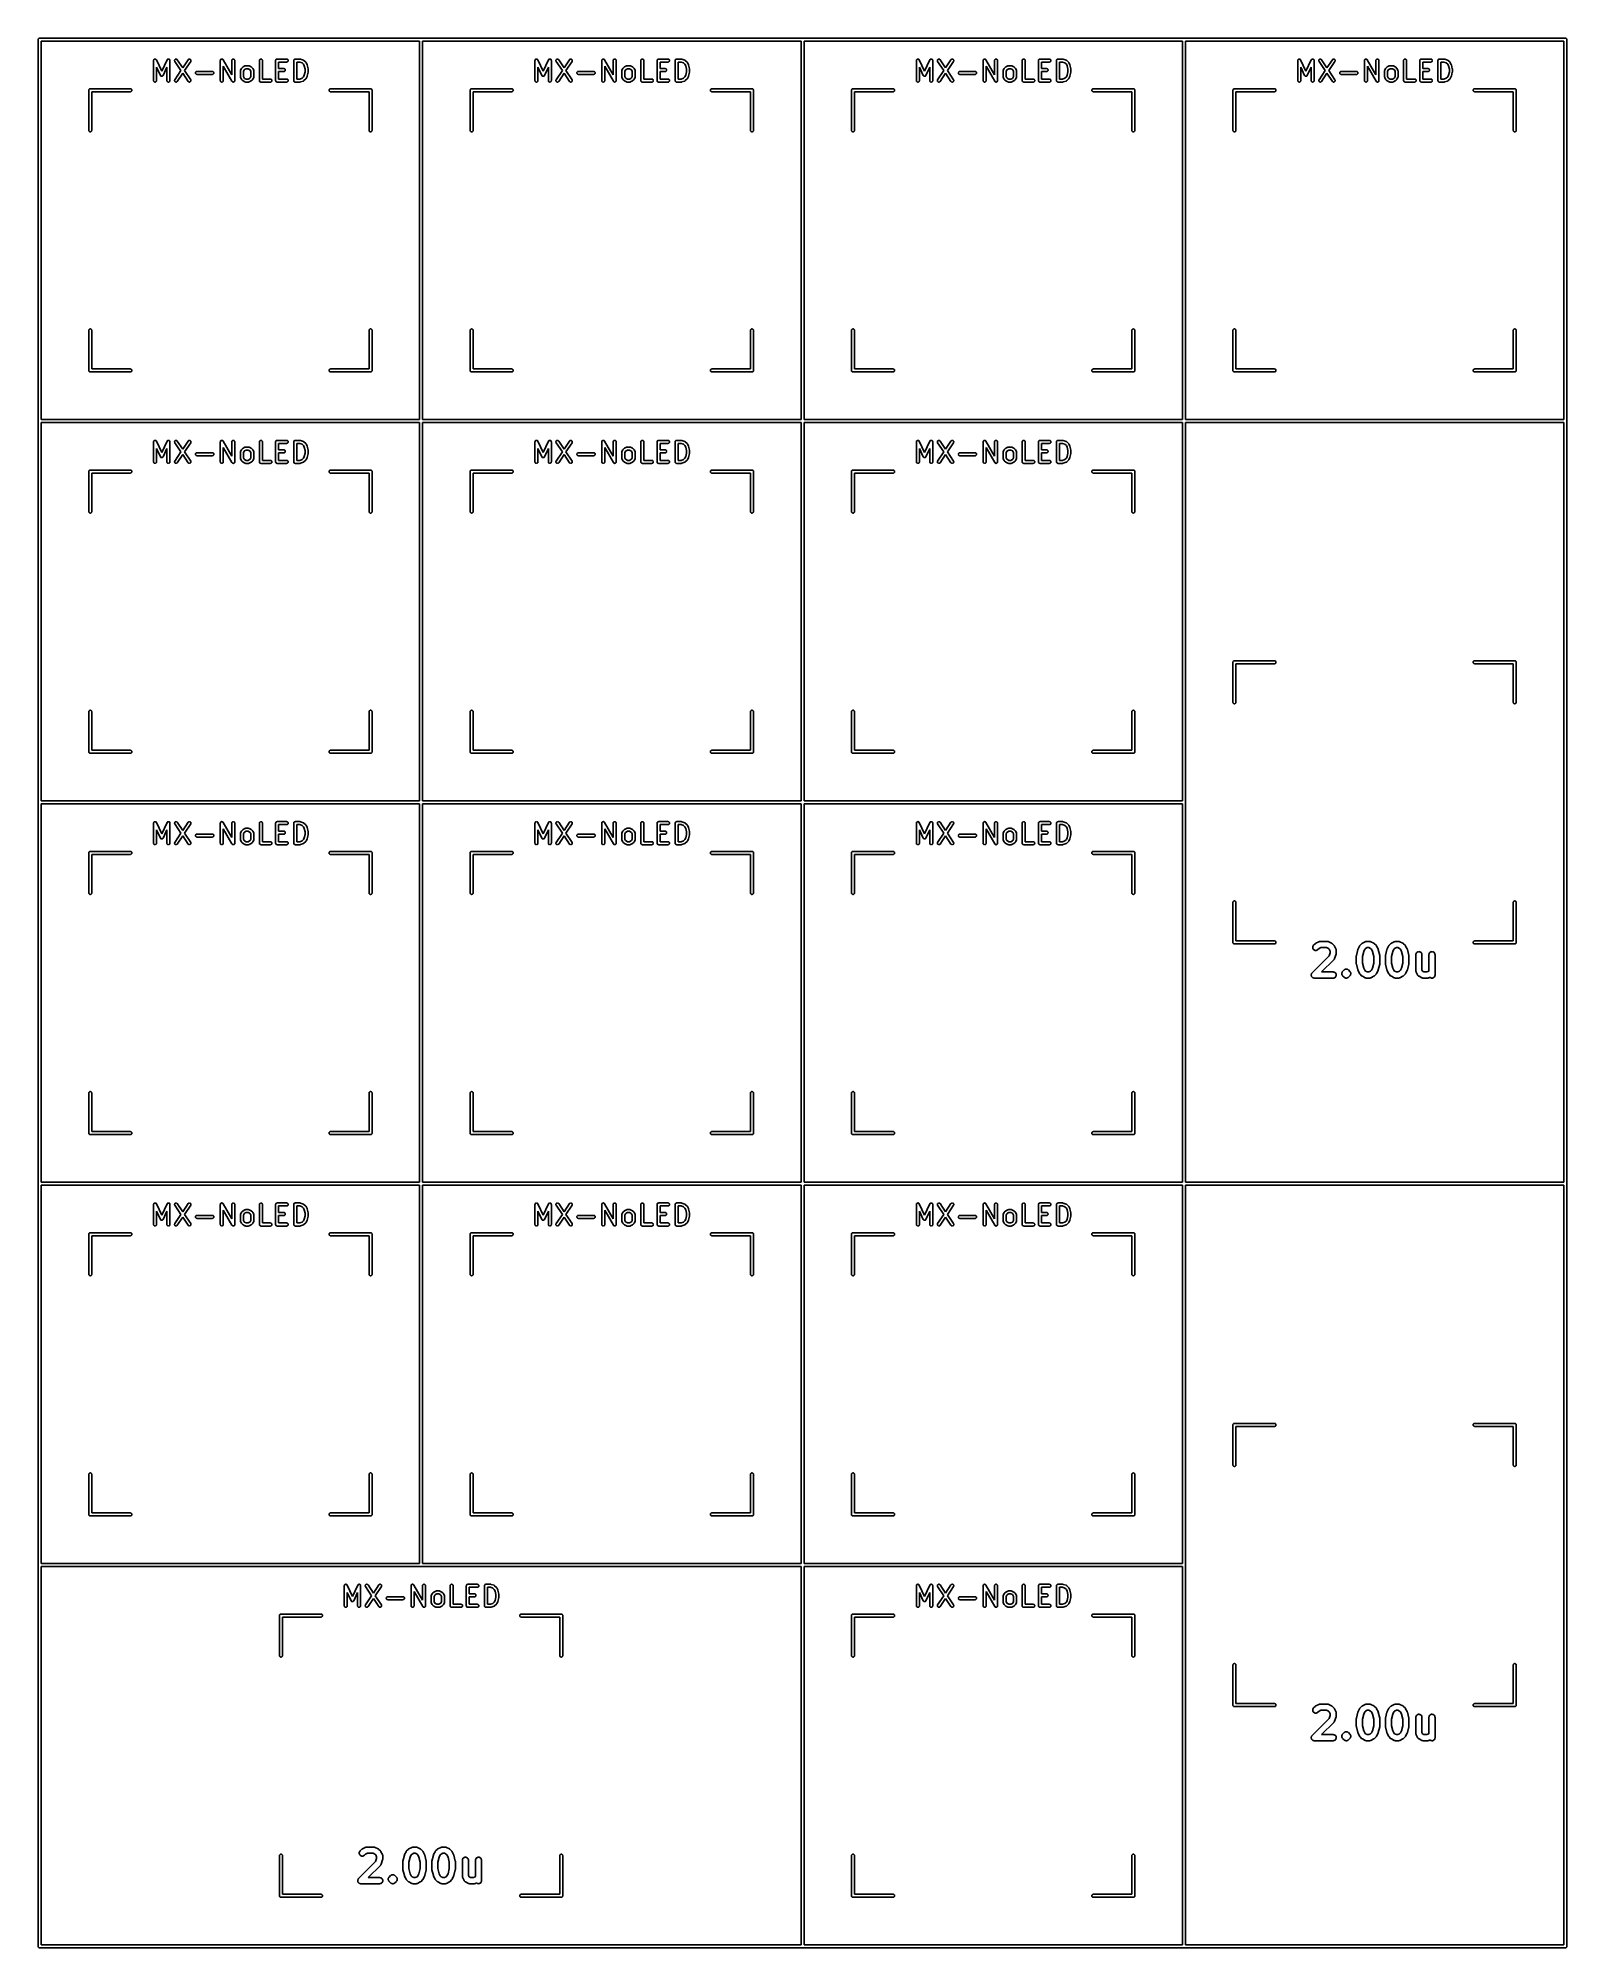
# Model space of a CAD drawing. Extents: x 92.8 to 169.1, y -159.6 to -64.2.
import ezdxf

# ---------------------------------------------------------------- set-up
doc = ezdxf.new("R2010")
doc.units = 0
doc.layers.add('BLACK', color=7, linetype='CONTINUOUS')

msp = doc.modelspace()

# ---------------------------------------------------------------- linework, layer by layer
at = {"layer": 'BLACK', "linetype": 'CONTINUOUS'}
for p, q in [((92.7936, -64.2938), (92.7951, -64.2791)), ((92.794, -64.2975), (92.7936, -64.2938)), ((92.794, -83.3401), (92.794, -64.2975)), ((92.7951, -64.2791), (92.7994, -64.265)), ((92.7994, -64.265), (92.8063, -64.2519)), ((92.8063, -64.2519), (92.8157, -64.2405)), ((92.8157, -64.2405), (92.8271, -64.2311)), ((92.8271, -64.2311), (92.8402, -64.2242)), ((92.8402, -64.2242), (92.8543, -64.2199)), ((92.8543, -64.2199), (92.8653, -64.2188)), ((92.8653, -64.2188), (92.869, -64.2184)), ((92.869, -64.2184), (92.8727, -64.2188)), ((92.8727, -64.2188), (111.915, -64.2188)), ((92.944, -64.3688), (92.944, -83.2688)), ((111.844, -64.3688), (92.944, -64.3688)), ((111.844, -83.2688), (111.844, -64.3688)), ((111.915, -64.2188), (111.919, -64.2184)), ((111.919, -64.2184), (111.923, -64.2188)), ((111.923, -64.2188), (130.965, -64.2188)), ((111.994, -64.3688), (111.994, -83.2688)), ((130.894, -64.3688), (111.994, -64.3688)), ((130.894, -83.2688), (130.894, -64.3688)), ((130.965, -64.2188), (130.969, -64.2184)), ((130.969, -64.2184), (130.973, -64.2188)), ((130.973, -64.2188), (150.015, -64.2188)), ((131.044, -64.3688), (131.044, -83.2688)), ((149.944, -64.3688), (131.044, -64.3688)), ((149.944, -83.2688), (149.944, -64.3688)), ((150.015, -64.2188), (150.019, -64.2184)), ((150.019, -64.2184), (150.023, -64.2188)), ((150.023, -64.2188), (169.065, -64.2188)), ((150.094, -64.3688), (150.094, -83.2688)), ((168.994, -64.3688), (150.094, -64.3688)), ((168.994, -83.2688), (168.994, -64.3688)), ((169.065, -64.2188), (169.069, -64.2184)), ((169.069, -64.2184), (169.073, -64.2188)), ((169.073, -64.2188), (169.084, -64.2199)), ((169.084, -64.2199), (169.098, -64.2242)), ((169.098, -64.2242), (169.111, -64.2311)), ((169.111, -64.2311), (169.122, -64.2405)), ((169.122, -64.2405), (169.132, -64.2519)), ((169.132, -64.2519), (169.139, -64.265)), ((169.139, -64.265), (169.143, -64.2791)), ((169.143, -64.2791), (169.144, -64.2938)), ((169.144, -64.2938), (169.144, -64.2975)), ((169.144, -64.2975), (169.144, -83.3401)), ((98.5571, -65.3326), (98.5577, -65.3271)), ((98.5571, -65.3337), (98.5571, -65.3326)), ((98.5571, -66.3337), (98.5571, -65.3337)), ((98.5577, -65.3271), (98.5581, -65.3215)), ((98.5581, -65.3215), (98.5585, -65.3198)), ((98.5585, -65.3198), (98.5587, -65.3181)), ((98.5587, -65.3181), (98.5604, -65.3127)), ((98.5604, -65.3127), (98.5619, -65.3073)), ((98.5619, -65.3073), (98.5626, -65.3058)), ((98.5626, -65.3058), (98.5632, -65.3041)), ((98.5632, -65.3041), (98.5659, -65.2992)), ((98.5659, -65.2992), (98.5683, -65.2942)), ((98.5683, -65.2942), (98.5694, -65.2928)), ((98.5694, -65.2928), (98.5702, -65.2913)), ((98.5702, -65.2913), (98.5738, -65.287)), ((98.5738, -65.287), (98.5772, -65.2825)), ((98.5772, -65.2825), (98.5785, -65.2814)), ((98.5785, -65.2814), (98.5796, -65.2801)), ((98.5796, -65.2801), (98.584, -65.2766)), ((98.584, -65.2766), (98.5882, -65.2729)), ((98.5882, -65.2729), (98.5897, -65.272)), ((98.5897, -65.272), (98.591, -65.2709)), ((98.591, -65.2709), (98.596, -65.2683)), ((98.596, -65.2683), (98.6009, -65.2655)), ((98.6009, -65.2655), (98.6025, -65.2649)), ((98.6025, -65.2649), (98.604, -65.2641)), ((98.604, -65.2641), (98.6094, -65.2626)), ((98.6094, -65.2626), (98.6147, -65.2607)), ((98.6147, -65.2607), (98.6164, -65.2605)), ((98.6164, -65.2605), (98.618, -65.26)), ((98.618, -65.26), (98.6236, -65.2595)), ((98.6236, -65.2595), (98.6292, -65.2587)), ((98.6292, -65.2587), (98.6309, -65.2588)), ((98.6309, -65.2588), (98.6326, -65.2587)), ((98.6326, -65.2587), (98.6382, -65.2593)), ((98.6382, -65.2593), (98.6438, -65.2596)), ((98.6438, -65.2596), (98.6455, -65.26)), ((98.6455, -65.26), (98.6472, -65.2602)), ((98.6472, -65.2602), (98.6525, -65.2619)), ((98.6525, -65.2619), (98.658, -65.2633)), ((98.658, -65.2633), (98.6595, -65.264)), ((98.6595, -65.264), (98.6612, -65.2645)), ((98.6612, -65.2645), (98.6661, -65.2672)), ((98.6661, -65.2672), (98.6712, -65.2697)), ((98.6712, -65.2697), (98.6725, -65.2707)), ((98.6725, -65.2707), (98.674, -65.2715)), ((98.674, -65.2715), (98.6784, -65.2751)), ((98.6784, -65.2751), (98.6828, -65.2785)), ((98.6828, -65.2785), (98.684, -65.2797)), ((98.684, -65.2797), (98.6853, -65.2808)), ((98.6853, -65.2808), (98.6889, -65.2852)), ((98.6889, -65.2852), (98.6926, -65.2894)), ((98.6926, -65.2894), (98.6935, -65.2908)), ((98.6935, -65.2908), (98.6946, -65.2922)), ((98.6946, -65.2922), (98.6972, -65.2971)), ((98.6972, -65.2971), (98.7001, -65.302)), ((98.7001, -65.302), (98.9654, -65.8706)), ((98.8975, -66.0797), (98.7071, -65.6717)), ((98.7071, -65.6717), (98.7071, -66.3337)), ((98.9654, -65.8706), (99.2308, -65.302)), ((99.2238, -65.6717), (99.0334, -66.0797)), ((99.2238, -66.3337), (99.2238, -65.6717)), ((99.2308, -65.302), (99.2312, -65.301)), ((99.2312, -65.301), (99.2342, -65.2962)), ((99.2342, -65.2962), (99.2369, -65.2913)), ((99.2369, -65.2913), (99.238, -65.29)), ((99.238, -65.29), (99.2389, -65.2885)), ((99.2389, -65.2885), (99.2427, -65.2844)), ((99.2427, -65.2844), (99.2463, -65.2801)), ((99.2463, -65.2801), (99.2476, -65.279)), ((99.2476, -65.279), (99.2488, -65.2778)), ((99.2488, -65.2778), (99.2533, -65.2744)), ((99.2533, -65.2744), (99.2577, -65.2709)), ((99.2577, -65.2709), (99.2592, -65.2701)), ((99.2592, -65.2701), (99.2606, -65.2691)), ((99.2606, -65.2691), (99.2657, -65.2667)), ((99.2657, -65.2667), (99.2707, -65.2641)), ((99.2707, -65.2641), (99.2723, -65.2637)), ((99.2723, -65.2637), (99.2739, -65.2629)), ((99.2739, -65.2629), (99.2793, -65.2616)), ((99.2793, -65.2616), (99.2847, -65.26)), ((99.2847, -65.26), (99.2864, -65.2599)), ((99.2864, -65.2599), (99.2881, -65.2594)), ((99.2881, -65.2594), (99.2937, -65.2592)), ((99.2937, -65.2592), (99.2993, -65.2587)), ((99.2993, -65.2587), (99.301, -65.2589)), ((99.301, -65.2589), (99.3027, -65.2588)), ((99.3027, -65.2588), (99.3083, -65.2596)), ((99.3083, -65.2596), (99.3138, -65.2602)), ((99.3138, -65.2602), (99.3155, -65.2607)), ((99.3155, -65.2607), (99.3172, -65.261)), ((99.3172, -65.261), (99.3225, -65.2629)), ((99.3225, -65.2629), (99.3278, -65.2645)), ((99.3278, -65.2645), (99.3293, -65.2654)), ((99.3293, -65.2654), (99.331, -65.2659)), ((99.331, -65.2659), (99.3358, -65.2688)), ((99.3358, -65.2688), (99.3407, -65.2715)), ((99.3407, -65.2715), (99.342, -65.2726)), ((99.342, -65.2726), (99.3435, -65.2735)), ((99.3435, -65.2735), (99.3477, -65.2773)), ((99.3477, -65.2773), (99.352, -65.2808)), ((99.352, -65.2808), (99.3531, -65.2822)), ((99.3531, -65.2822), (99.3543, -65.2833)), ((99.3543, -65.2833), (99.3577, -65.2878)), ((99.3577, -65.2878), (99.3612, -65.2922)), ((99.3612, -65.2922), (99.362, -65.2937)), ((99.362, -65.2937), (99.3631, -65.2951)), ((99.3631, -65.2951), (99.3655, -65.3002)), ((99.3655, -65.3002), (99.3681, -65.3051)), ((99.3681, -65.3051), (99.3686, -65.3067)), ((99.3686, -65.3067), (99.3693, -65.3083)), ((99.3693, -65.3083), (99.3707, -65.3137)), ((99.3707, -65.3137), (99.3723, -65.3191)), ((99.3723, -65.3191), (99.3725, -65.3208)), ((99.3725, -65.3208), (99.3729, -65.3225)), ((99.3729, -65.3225), (99.3732, -65.3281)), ((99.3732, -65.3281), (99.3738, -65.3337)), ((99.3738, -65.3337), (99.3738, -66.3337)), ((99.6047, -65.3328), (99.6063, -65.3182)), ((99.606, -65.3473), (99.6047, -65.3328)), ((99.61, -65.3614), (99.606, -65.3473)), ((99.6063, -65.3182), (99.6107, -65.3042)), ((99.6167, -65.3744), (99.61, -65.3614)), ((99.6107, -65.3042), (99.6178, -65.2914)), ((99.6173, -65.3753), (99.6167, -65.3744)), ((99.9229, -65.8337), (99.6173, -65.3753)), ((99.6178, -65.2914), (99.6272, -65.2802)), ((99.6272, -65.2802), (99.6385, -65.271)), ((99.6385, -65.271), (99.6515, -65.2642)), ((99.6515, -65.2642), (99.6655, -65.26)), ((99.6655, -65.26), (99.6801, -65.2587)), ((99.6801, -65.2587), (99.6947, -65.2602)), ((99.6947, -65.2602), (99.7087, -65.2645)), ((99.7087, -65.2645), (99.7216, -65.2714)), ((99.7216, -65.2714), (99.7328, -65.2807)), ((99.7328, -65.2807), (99.7421, -65.2921)), ((99.7421, -65.2921), (100.013, -65.6985)), ((100.013, -65.6985), (100.284, -65.2921)), ((100.409, -65.3753), (100.103, -65.8337)), ((100.284, -65.2921), (100.285, -65.2912)), ((100.285, -65.2912), (100.294, -65.28)), ((100.294, -65.28), (100.305, -65.2709)), ((100.305, -65.2709), (100.318, -65.2641)), ((100.318, -65.2641), (100.332, -65.26)), ((100.332, -65.26), (100.347, -65.2587)), ((100.347, -65.2587), (100.362, -65.2602)), ((100.362, -65.2602), (100.376, -65.2646)), ((100.376, -65.2646), (100.388, -65.2716)), ((100.388, -65.2716), (100.4, -65.2809)), ((100.4, -65.2809), (100.409, -65.2923)), ((100.409, -65.2923), (100.416, -65.3052)), ((100.416, -65.3624), (100.409, -65.3753)), ((100.416, -65.3052), (100.42, -65.3192)), ((100.42, -65.3484), (100.416, -65.3624)), ((100.42, -65.3192), (100.421, -65.3338)), ((100.421, -65.3338), (100.42, -65.3484)), ((101.89, -65.3326), (101.891, -65.3301)), ((101.89, -65.3337), (101.89, -65.3326)), ((101.89, -66.3337), (101.89, -65.3337)), ((101.891, -65.3276), (101.892, -65.3229)), ((101.891, -65.3301), (101.891, -65.3276)), ((101.892, -65.3181), (101.893, -65.3157)), ((101.892, -65.3229), (101.892, -65.3181)), ((101.893, -65.3132), (101.895, -65.3087)), ((101.893, -65.3157), (101.893, -65.3132)), ((101.895, -65.3087), (101.896, -65.3041)), ((101.896, -65.3041), (101.898, -65.3019)), ((101.898, -65.3019), (101.899, -65.2996)), ((101.899, -65.2996), (101.901, -65.2955)), ((101.901, -65.2955), (101.904, -65.2913)), ((101.904, -65.2913), (101.905, -65.2894)), ((101.905, -65.2894), (101.907, -65.2872)), ((101.907, -65.2872), (101.91, -65.2838)), ((101.91, -65.2838), (101.913, -65.2801)), ((101.913, -65.2801), (101.915, -65.2785)), ((101.915, -65.2785), (101.917, -65.2767)), ((101.917, -65.2767), (101.921, -65.2739)), ((101.921, -65.2739), (101.924, -65.2709)), ((101.924, -65.2709), (101.927, -65.2698)), ((101.927, -65.2698), (101.929, -65.2683)), ((101.929, -65.2683), (101.933, -65.2664)), ((101.933, -65.2664), (101.937, -65.2641)), ((101.937, -65.2641), (101.94, -65.2634)), ((101.94, -65.2634), (101.942, -65.2624)), ((101.942, -65.2624), (101.947, -65.2614)), ((101.947, -65.2614), (101.951, -65.26)), ((101.951, -65.26), (101.954, -65.2598)), ((101.954, -65.2598), (101.956, -65.2592)), ((101.956, -65.2592), (101.961, -65.2591)), ((101.961, -65.2591), (101.966, -65.2587)), ((101.966, -65.2587), (101.968, -65.2589)), ((101.968, -65.2589), (101.971, -65.2589)), ((101.971, -65.2589), (101.976, -65.2597)), ((101.976, -65.2597), (101.981, -65.2602)), ((101.981, -65.2602), (101.983, -65.261)), ((101.983, -65.261), (101.985, -65.2614)), ((101.985, -65.2614), (101.99, -65.2631)), ((101.99, -65.2631), (101.994, -65.2645)), ((101.994, -65.2645), (101.997, -65.2657)), ((101.997, -65.2657), (101.999, -65.2667)), ((101.999, -65.2667), (102.003, -65.2692)), ((102.003, -65.2692), (102.007, -65.2715)), ((102.007, -65.2715), (102.009, -65.2731)), ((102.009, -65.2731), (102.011, -65.2745)), ((102.011, -65.2745), (102.015, -65.2778)), ((102.015, -65.2778), (102.019, -65.2808)), ((102.019, -65.2808), (102.02, -65.2828)), ((102.02, -65.2828), (102.022, -65.2845)), ((102.022, -65.2845), (102.025, -65.2885)), ((102.025, -65.2885), (102.028, -65.2922)), ((102.028, -65.2922), (102.029, -65.2944)), ((102.029, -65.2944), (102.031, -65.2965)), ((102.031, -65.2965), (102.462, -66.0513)), ((102.472, -66.3709), (102.04, -65.6161)), ((102.04, -65.6161), (102.04, -66.3337)), ((102.462, -65.3326), (102.463, -65.3181)), ((102.462, -65.3337), (102.462, -65.3326)), ((102.462, -66.0513), (102.462, -65.3337)), ((102.463, -65.3181), (102.468, -65.3041)), ((102.468, -65.3041), (102.475, -65.2913)), ((102.475, -65.2913), (102.484, -65.2801)), ((102.484, -65.2801), (102.496, -65.2709)), ((102.496, -65.2709), (102.509, -65.2641)), ((102.509, -65.2641), (102.523, -65.26)), ((102.523, -65.26), (102.537, -65.2587)), ((102.537, -65.2587), (102.552, -65.2602)), ((102.552, -65.2602), (102.566, -65.2645)), ((102.566, -65.2645), (102.579, -65.2715)), ((102.579, -65.2715), (102.59, -65.2808)), ((102.59, -65.2808), (102.599, -65.2922)), ((102.599, -65.2922), (102.606, -65.3051)), ((102.606, -65.3051), (102.61, -65.3191)), ((102.61, -65.3191), (102.612, -65.3337)), ((102.612, -65.3337), (102.612, -66.3337)), ((102.896, -65.8279), (102.898, -65.826)), ((102.898, -65.8239), (102.946, -65.7287)), ((102.898, -65.826), (102.898, -65.8239)), ((102.946, -65.7278), (102.949, -65.7242)), ((102.946, -65.7287), (102.946, -65.7278)), ((102.949, -65.7242), (102.951, -65.7205)), ((102.951, -65.7205), (102.953, -65.7181)), ((102.953, -65.7181), (102.954, -65.7155)), ((102.954, -65.7155), (102.957, -65.7125)), ((102.957, -65.7125), (102.96, -65.7092)), ((102.96, -65.7092), (103.008, -65.6616)), ((103.008, -65.6609), (103.012, -65.6582)), ((103.008, -65.6616), (103.008, -65.6609)), ((103.012, -65.6582), (103.015, -65.6553)), ((103.015, -65.6553), (103.017, -65.6537)), ((103.017, -65.6537), (103.02, -65.6517)), ((103.02, -65.6517), (103.024, -65.6498)), ((103.024, -65.6498), (103.027, -65.6476)), ((103.027, -65.6476), (103.122, -65.5999)), ((103.075, -65.8067), (103.04, -65.8752)), ((103.105, -65.7763), (103.075, -65.8067)), ((103.174, -65.742), (103.105, -65.7763)), ((103.122, -65.5999), (103.123, -65.5995)), ((103.123, -65.5995), (103.125, -65.5987)), ((103.125, -65.5987), (103.127, -65.5977)), ((103.127, -65.5977), (103.132, -65.5962)), ((103.132, -65.5962), (103.137, -65.5944)), ((103.137, -65.5944), (103.139, -65.5941)), ((103.139, -65.5941), (103.141, -65.5934)), ((103.141, -65.5934), (103.146, -65.5929)), ((103.146, -65.5929), (103.152, -65.5921)), ((103.152, -65.5921), (103.154, -65.5922)), ((103.154, -65.5922), (103.156, -65.592)), ((103.156, -65.592), (103.299, -65.592)), ((103.281, -65.742), (103.174, -65.742)), ((103.35, -65.7763), (103.281, -65.742)), ((103.299, -65.592), (103.3, -65.592)), ((103.3, -65.592), (103.302, -65.5923)), ((103.302, -65.5923), (103.304, -65.5922)), ((103.304, -65.5922), (103.309, -65.5931)), ((103.309, -65.5931), (103.314, -65.5937)), ((103.314, -65.5937), (103.316, -65.5943)), ((103.316, -65.5943), (103.319, -65.5947)), ((103.319, -65.5947), (103.323, -65.5965)), ((103.323, -65.5965), (103.328, -65.5981)), ((103.328, -65.5981), (103.33, -65.5991)), ((103.33, -65.5991), (103.332, -65.5999)), ((103.332, -65.5999), (103.428, -65.6476)), ((103.38, -65.8067), (103.35, -65.7763)), ((103.414, -65.8752), (103.38, -65.8067)), ((103.428, -65.6476), (103.428, -65.648)), ((103.428, -65.648), (103.432, -65.6503)), ((103.432, -65.6503), (103.436, -65.6523)), ((103.436, -65.6523), (103.438, -65.6543)), ((103.438, -65.6543), (103.441, -65.656)), ((103.441, -65.656), (103.444, -65.6589)), ((103.444, -65.6589), (103.447, -65.6616)), ((103.447, -65.6616), (103.495, -65.7092)), ((103.495, -65.7092), (103.495, -65.71)), ((103.495, -65.71), (103.498, -65.7133)), ((103.498, -65.7133), (103.501, -65.7163)), ((103.501, -65.7163), (103.503, -65.719)), ((103.503, -65.719), (103.505, -65.7214)), ((103.505, -65.7214), (103.506, -65.7251)), ((103.506, -65.7251), (103.509, -65.7287)), ((103.509, -65.7287), (103.556, -65.8239)), ((103.556, -65.8239), (103.557, -65.8249)), ((103.557, -65.8249), (103.558, -65.827)), ((103.843, -65.3326), (103.844, -65.3181)), ((103.843, -65.3337), (103.843, -65.3326)), ((103.843, -66.3337), (103.843, -65.3337)), ((103.844, -65.3181), (103.849, -65.3041)), ((103.849, -65.3041), (103.856, -65.2913)), ((103.856, -65.2913), (103.865, -65.2801)), ((103.865, -65.2801), (103.877, -65.2709)), ((103.877, -65.2709), (103.89, -65.2641)), ((103.89, -65.2641), (103.904, -65.26)), ((103.904, -65.26), (103.918, -65.2587)), ((103.918, -65.2587), (103.933, -65.2602)), ((103.933, -65.2602), (103.947, -65.2645)), ((103.947, -65.2645), (103.96, -65.2715)), ((103.96, -65.2715), (103.971, -65.2808)), ((103.971, -65.2808), (103.98, -65.2922)), ((103.98, -65.2922), (103.987, -65.3051)), ((103.987, -65.3051), (103.991, -65.3191)), ((103.991, -65.3191), (103.993, -65.3337)), ((103.993, -65.3337), (103.993, -66.2587)), ((104.652, -65.3326), (104.653, -65.3256)), ((104.652, -65.3331), (104.652, -65.3326)), ((104.652, -65.3332), (104.652, -65.3331)), ((104.652, -65.3337), (104.652, -65.3332)), ((104.652, -65.3332), (104.652, -65.3332)), ((104.652, -66.3337), (104.652, -65.3337)), ((104.653, -65.3256), (104.654, -65.3186)), ((104.654, -65.3181), (104.656, -65.3114)), ((104.654, -65.3183), (104.654, -65.3181)), ((104.654, -65.3186), (104.654, -65.3183)), ((104.656, -65.3114), (104.658, -65.3046)), ((104.658, -65.3041), (104.662, -65.2979)), ((104.658, -65.3044), (104.658, -65.3041)), ((104.658, -65.3046), (104.658, -65.3044)), ((104.662, -65.2979), (104.665, -65.2917)), ((104.665, -65.2913), (104.67, -65.2859)), ((104.665, -65.2915), (104.665, -65.2913)), ((104.665, -65.2917), (104.665, -65.2915)), ((104.67, -65.2859), (104.674, -65.2805)), ((104.674, -65.2805), (104.675, -65.2803)), ((104.675, -65.2801), (104.68, -65.2757)), ((104.675, -65.2803), (104.675, -65.2801)), ((104.68, -65.2757), (104.686, -65.2712)), ((104.686, -65.2709), (104.693, -65.2677)), ((104.686, -65.2711), (104.686, -65.2709)), ((104.686, -65.2712), (104.686, -65.2711)), ((104.693, -65.2677), (104.699, -65.2643)), ((104.699, -65.2641), (104.706, -65.2621)), ((104.699, -65.2643), (104.699, -65.2641)), ((104.699, -65.2643), (104.699, -65.2643)), ((104.706, -65.2621), (104.713, -65.2601)), ((104.713, -65.26), (104.72, -65.2594)), ((104.713, -65.2601), (104.713, -65.26)), ((104.713, -65.2601), (104.713, -65.2601)), ((104.72, -65.2594), (104.727, -65.2587)), ((104.727, -65.2587), (105.204, -65.2587)), ((105.204, -65.4087), (104.802, -65.4087)), ((104.802, -65.4087), (104.802, -65.7349)), ((104.802, -65.7349), (105.061, -65.7349)), ((105.061, -65.7349), (105.062, -65.7349)), ((105.062, -65.7349), (105.076, -65.7365)), ((105.076, -65.7365), (105.09, -65.7409)), ((105.09, -65.7409), (105.103, -65.748)), ((105.103, -65.748), (105.114, -65.7574)), ((105.114, -65.7574), (105.123, -65.7688)), ((105.123, -65.7688), (105.13, -65.7818)), ((105.13, -65.7818), (105.134, -65.7958)), ((105.134, -65.825), (105.13, -65.8389)), ((105.134, -65.7958), (105.136, -65.8104)), ((105.136, -65.8104), (105.134, -65.825)), ((105.204, -65.2587), (105.205, -65.2587)), ((105.218, -65.4073), (105.204, -65.4087)), ((105.205, -65.2587), (105.219, -65.2603)), ((105.232, -65.403), (105.218, -65.4073)), ((105.219, -65.2603), (105.233, -65.2647)), ((105.245, -65.3961), (105.232, -65.403)), ((105.233, -65.2647), (105.246, -65.2718)), ((105.256, -65.3869), (105.245, -65.3961)), ((105.246, -65.2718), (105.257, -65.2812)), ((105.266, -65.3756), (105.256, -65.3869)), ((105.257, -65.2812), (105.266, -65.2926)), ((105.266, -65.2926), (105.273, -65.3056)), ((105.273, -65.3627), (105.266, -65.3756)), ((105.273, -65.3056), (105.277, -65.3196)), ((105.277, -65.3488), (105.273, -65.3627)), ((105.277, -65.3196), (105.279, -65.3342)), ((105.279, -65.3342), (105.277, -65.3488)), ((105.557, -65.3326), (105.558, -65.3256)), ((105.557, -65.3331), (105.557, -65.3326)), ((105.557, -65.3332), (105.557, -65.3331)), ((105.557, -65.3337), (105.557, -65.3332)), ((105.557, -65.3332), (105.557, -65.3332)), ((105.557, -66.3337), (105.557, -65.3337)), ((105.558, -65.3256), (105.559, -65.3186)), ((105.559, -65.3181), (105.561, -65.3114)), ((105.559, -65.3183), (105.559, -65.3181)), ((105.559, -65.3186), (105.559, -65.3183)), ((105.561, -65.3114), (105.563, -65.3046)), ((105.563, -65.3041), (105.567, -65.2979)), ((105.563, -65.3044), (105.563, -65.3041)), ((105.563, -65.3046), (105.563, -65.3044)), ((105.567, -65.2979), (105.57, -65.2917)), ((105.57, -65.2913), (105.575, -65.2859)), ((105.57, -65.2915), (105.57, -65.2913)), ((105.57, -65.2917), (105.57, -65.2915)), ((105.575, -65.2859), (105.579, -65.2805)), ((105.579, -65.2803), (105.58, -65.2801)), ((105.579, -65.2805), (105.579, -65.2803)), ((105.58, -65.2801), (105.585, -65.2757)), ((105.585, -65.2757), (105.591, -65.2712)), ((105.591, -65.2709), (105.597, -65.2677)), ((105.591, -65.2711), (105.591, -65.2709)), ((105.591, -65.2712), (105.591, -65.2711)), ((105.597, -65.2677), (105.604, -65.2643)), ((105.604, -65.2641), (105.611, -65.2621)), ((105.604, -65.2643), (105.604, -65.2641)), ((105.604, -65.2643), (105.604, -65.2643)), ((105.611, -65.2621), (105.618, -65.2601)), ((105.618, -65.26), (105.625, -65.2594)), ((105.618, -65.2601), (105.618, -65.26)), ((105.618, -65.2601), (105.618, -65.2601)), ((105.625, -65.2594), (105.632, -65.2587)), ((105.632, -65.2587), (105.87, -65.2587)), ((105.707, -65.4087), (105.707, -66.2587)), ((105.858, -65.4087), (105.707, -65.4087)), ((105.973, -65.4469), (105.858, -65.4087)), ((105.87, -65.2587), (105.871, -65.2587)), ((105.871, -65.2587), (105.875, -65.2592)), ((105.875, -65.2592), (105.88, -65.2593)), ((105.88, -65.2593), (105.883, -65.26)), ((105.883, -65.26), (105.886, -65.2603)), ((105.886, -65.2603), (105.89, -65.2616)), ((105.89, -65.2616), (105.894, -65.2625)), ((105.894, -65.2625), (106.037, -65.3101)), ((106.047, -65.521), (105.973, -65.4469)), ((106.037, -65.3101), (106.038, -65.3105)), ((106.038, -65.3105), (106.04, -65.3114)), ((106.04, -65.3114), (106.042, -65.3121)), ((106.042, -65.3121), (106.046, -65.3145)), ((106.046, -65.3145), (106.051, -65.3166)), ((106.085, -65.598), (106.047, -65.521)), ((106.051, -65.3166), (106.053, -65.3179)), ((106.053, -65.3179), (106.055, -65.319)), ((106.055, -65.319), (106.059, -65.3222)), ((106.059, -65.3222), (106.063, -65.3252)), ((106.063, -65.3252), (106.064, -65.3269)), ((106.064, -65.3269), (106.066, -65.3283)), ((106.066, -65.3283), (106.161, -65.4235)), ((106.129, -65.7715), (106.085, -65.598)), ((106.129, -65.8959), (106.129, -65.7715)), ((106.161, -65.4235), (106.162, -65.4243)), ((106.162, -65.4243), (106.165, -65.4275)), ((106.165, -65.4275), (106.168, -65.4306)), ((106.168, -65.4306), (106.169, -65.4333)), ((106.169, -65.4333), (106.171, -65.4357)), ((106.171, -65.4357), (106.173, -65.4394)), ((106.173, -65.4394), (106.175, -65.443)), ((106.175, -65.443), (106.223, -65.5382)), ((106.223, -65.5382), (106.223, -65.5392)), ((106.223, -65.5392), (106.224, -65.5395)), ((106.224, -65.5395), (106.224, -65.5398)), ((106.224, -65.5398), (106.226, -65.5464)), ((106.226, -65.5464), (106.228, -65.5529)), ((106.228, -65.5529), (106.229, -65.5533)), ((106.229, -65.5533), (106.229, -65.5536)), ((106.229, -65.5536), (106.276, -65.7441)), ((106.276, -65.7441), (106.277, -65.7451)), ((106.277, -65.7451), (106.277, -65.7464)), ((106.277, -65.7464), (106.277, -65.7477)), ((106.277, -65.7477), (106.278, -65.7537)), ((106.278, -65.7537), (106.278, -65.7596)), ((106.278, -65.7596), (106.278, -65.7609)), ((106.278, -65.7609), (106.279, -65.7623)), ((106.279, -65.7623), (106.279, -65.9051)), ((117.607, -65.3326), (117.608, -65.3271)), ((117.607, -65.3337), (117.607, -65.3326)), ((117.607, -66.3337), (117.607, -65.3337)), ((117.608, -65.3215), (117.609, -65.3198)), ((117.608, -65.3271), (117.608, -65.3215)), ((117.609, -65.3181), (117.61, -65.3127)), ((117.609, -65.3198), (117.609, -65.3181)), ((117.61, -65.3127), (117.612, -65.3073)), ((117.612, -65.3073), (117.613, -65.3058)), ((117.613, -65.3041), (117.616, -65.2992)), ((117.613, -65.3058), (117.613, -65.3041)), ((117.616, -65.2992), (117.618, -65.2942)), ((117.618, -65.2942), (117.619, -65.2928)), ((117.619, -65.2928), (117.62, -65.2913)), ((117.62, -65.2913), (117.624, -65.287)), ((117.624, -65.287), (117.627, -65.2825)), ((117.627, -65.2825), (117.629, -65.2814)), ((117.629, -65.2814), (117.63, -65.2801)), ((117.63, -65.2801), (117.634, -65.2766)), ((117.634, -65.2766), (117.638, -65.2729)), ((117.638, -65.2729), (117.64, -65.272)), ((117.64, -65.272), (117.641, -65.2709)), ((117.641, -65.2709), (117.646, -65.2683)), ((117.646, -65.2683), (117.651, -65.2655)), ((117.651, -65.2655), (117.652, -65.2649)), ((117.652, -65.2649), (117.654, -65.2641)), ((117.654, -65.2641), (117.659, -65.2626)), ((117.659, -65.2626), (117.665, -65.2607)), ((117.665, -65.2607), (117.666, -65.2605)), ((117.666, -65.2605), (117.668, -65.26)), ((117.668, -65.26), (117.674, -65.2595)), ((117.674, -65.2595), (117.679, -65.2587)), ((117.679, -65.2587), (117.681, -65.2588)), ((117.681, -65.2588), (117.683, -65.2587)), ((117.683, -65.2587), (117.688, -65.2593)), ((117.688, -65.2593), (117.694, -65.2596)), ((117.694, -65.2596), (117.695, -65.26)), ((117.695, -65.26), (117.697, -65.2602)), ((117.697, -65.2602), (117.703, -65.2619)), ((117.703, -65.2619), (117.708, -65.2633)), ((117.708, -65.2633), (117.71, -65.264)), ((117.71, -65.264), (117.711, -65.2645)), ((117.711, -65.2645), (117.716, -65.2672)), ((117.716, -65.2672), (117.721, -65.2697)), ((117.721, -65.2697), (117.723, -65.2707)), ((117.723, -65.2707), (117.724, -65.2715)), ((117.724, -65.2715), (117.728, -65.2751)), ((117.728, -65.2751), (117.733, -65.2785)), ((117.733, -65.2785), (117.734, -65.2797)), ((117.734, -65.2797), (117.735, -65.2808)), ((117.735, -65.2808), (117.739, -65.2852)), ((117.739, -65.2852), (117.743, -65.2894)), ((117.743, -65.2894), (117.743, -65.2908)), ((117.743, -65.2908), (117.745, -65.2922)), ((117.745, -65.2922), (117.747, -65.2971)), ((117.747, -65.2971), (117.75, -65.302)), ((117.75, -65.302), (118.015, -65.8706)), ((117.947, -66.0797), (117.757, -65.6717)), ((117.757, -65.6717), (117.757, -66.3337)), ((118.015, -65.8706), (118.281, -65.302)), ((118.274, -65.6717), (118.083, -66.0797)), ((118.274, -66.3337), (118.274, -65.6717)), ((118.281, -65.301), (118.284, -65.2962)), ((118.281, -65.302), (118.281, -65.301)), ((118.284, -65.2962), (118.287, -65.2913)), ((118.287, -65.2913), (118.288, -65.29)), ((118.288, -65.29), (118.289, -65.2885)), ((118.289, -65.2885), (118.293, -65.2844)), ((118.293, -65.2844), (118.296, -65.2801)), ((118.296, -65.2801), (118.298, -65.279)), ((118.298, -65.279), (118.299, -65.2778)), ((118.299, -65.2778), (118.303, -65.2744)), ((118.303, -65.2744), (118.308, -65.2709)), ((118.308, -65.2709), (118.309, -65.2701)), ((118.309, -65.2701), (118.311, -65.2691)), ((118.311, -65.2691), (118.316, -65.2667)), ((118.316, -65.2667), (118.321, -65.2641)), ((118.321, -65.2641), (118.322, -65.2637)), ((118.322, -65.2637), (118.324, -65.2629)), ((118.324, -65.2629), (118.329, -65.2616)), ((118.329, -65.2616), (118.335, -65.26)), ((118.335, -65.26), (118.336, -65.2599)), ((118.336, -65.2599), (118.338, -65.2594)), ((118.338, -65.2594), (118.344, -65.2592)), ((118.344, -65.2592), (118.349, -65.2587)), ((118.349, -65.2587), (118.351, -65.2589)), ((118.351, -65.2589), (118.353, -65.2588)), ((118.353, -65.2588), (118.358, -65.2596)), ((118.358, -65.2596), (118.364, -65.2602)), ((118.364, -65.2602), (118.365, -65.2607)), ((118.365, -65.2607), (118.367, -65.261)), ((118.367, -65.261), (118.372, -65.2629)), ((118.372, -65.2629), (118.378, -65.2645)), ((118.378, -65.2645), (118.379, -65.2654)), ((118.379, -65.2654), (118.381, -65.2659)), ((118.381, -65.2659), (118.386, -65.2688)), ((118.386, -65.2688), (118.391, -65.2715)), ((118.391, -65.2715), (118.392, -65.2726)), ((118.392, -65.2726), (118.393, -65.2735)), ((118.393, -65.2735), (118.398, -65.2773)), ((118.398, -65.2773), (118.402, -65.2808)), ((118.402, -65.2808), (118.403, -65.2822)), ((118.403, -65.2822), (118.404, -65.2833)), ((118.404, -65.2833), (118.408, -65.2878)), ((118.408, -65.2878), (118.411, -65.2922)), ((118.411, -65.2922), (118.412, -65.2937)), ((118.412, -65.2937), (118.413, -65.2951)), ((118.413, -65.2951), (118.415, -65.3002)), ((118.415, -65.3002), (118.418, -65.3051)), ((118.418, -65.3051), (118.419, -65.3067)), ((118.419, -65.3067), (118.419, -65.3083)), ((118.419, -65.3083), (118.421, -65.3137)), ((118.421, -65.3137), (118.422, -65.3191)), ((118.422, -65.3191), (118.423, -65.3208)), ((118.423, -65.3208), (118.423, -65.3225)), ((118.423, -65.3225), (118.423, -65.3281)), ((118.423, -65.3281), (118.424, -65.3337)), ((118.424, -65.3337), (118.424, -66.3337)), ((118.655, -65.3328), (118.656, -65.3182)), ((118.656, -65.3473), (118.655, -65.3328)), ((118.656, -65.3182), (118.661, -65.3042)), ((118.66, -65.3614), (118.656, -65.3473)), ((118.667, -65.3744), (118.66, -65.3614)), ((118.661, -65.3042), (118.668, -65.2914)), ((118.667, -65.3753), (118.667, -65.3744)), ((118.973, -65.8337), (118.667, -65.3753)), ((118.668, -65.2914), (118.677, -65.2802)), ((118.677, -65.2802), (118.689, -65.271)), ((118.689, -65.271), (118.702, -65.2642)), ((118.702, -65.2642), (118.716, -65.26)), ((118.716, -65.26), (118.73, -65.2587)), ((118.73, -65.2587), (118.745, -65.2602)), ((118.745, -65.2602), (118.759, -65.2645)), ((118.759, -65.2645), (118.772, -65.2714)), ((118.772, -65.2714), (118.783, -65.2807)), ((118.783, -65.2807), (118.792, -65.2921)), ((118.792, -65.2921), (119.063, -65.6985)), ((119.063, -65.6985), (119.334, -65.2921)), ((119.459, -65.3753), (119.153, -65.8337)), ((119.334, -65.2921), (119.335, -65.2912)), ((119.335, -65.2912), (119.344, -65.28)), ((119.344, -65.28), (119.355, -65.2709)), ((119.355, -65.2709), (119.368, -65.2641)), ((119.368, -65.2641), (119.382, -65.26)), ((119.382, -65.26), (119.397, -65.2587)), ((119.397, -65.2587), (119.412, -65.2602)), ((119.412, -65.2602), (119.426, -65.2646)), ((119.426, -65.2646), (119.438, -65.2716)), ((119.438, -65.2716), (119.45, -65.2809)), ((119.45, -65.2809), (119.459, -65.2923)), ((119.459, -65.2923), (119.466, -65.3052)), ((119.466, -65.3624), (119.459, -65.3753)), ((119.466, -65.3052), (119.47, -65.3192)), ((119.47, -65.3484), (119.466, -65.3624)), ((119.47, -65.3192), (119.471, -65.3338)), ((119.471, -65.3338), (119.47, -65.3484)), ((120.94, -65.3326), (120.941, -65.3301)), ((120.94, -65.3337), (120.94, -65.3326)), ((120.94, -66.3337), (120.94, -65.3337)), ((120.941, -65.3276), (120.942, -65.3229)), ((120.941, -65.3301), (120.941, -65.3276)), ((120.942, -65.3181), (120.943, -65.3157)), ((120.942, -65.3229), (120.942, -65.3181)), ((120.943, -65.3132), (120.945, -65.3087)), ((120.943, -65.3157), (120.943, -65.3132)), ((120.945, -65.3087), (120.946, -65.3041)), ((120.946, -65.3041), (120.948, -65.3019)), ((120.948, -65.3019), (120.949, -65.2996)), ((120.949, -65.2996), (120.951, -65.2955)), ((120.951, -65.2955), (120.954, -65.2913)), ((120.954, -65.2913), (120.955, -65.2894)), ((120.955, -65.2894), (120.957, -65.2872)), ((120.957, -65.2872), (120.96, -65.2838)), ((120.96, -65.2838), (120.963, -65.2801)), ((120.963, -65.2801), (120.965, -65.2785)), ((120.965, -65.2785), (120.967, -65.2767)), ((120.967, -65.2767), (120.971, -65.2739)), ((120.971, -65.2739), (120.974, -65.2709)), ((120.974, -65.2709), (120.977, -65.2698)), ((120.977, -65.2698), (120.979, -65.2683)), ((120.979, -65.2683), (120.983, -65.2664)), ((120.983, -65.2664), (120.987, -65.2641)), ((120.987, -65.2641), (120.99, -65.2634)), ((120.99, -65.2634), (120.992, -65.2624)), ((120.992, -65.2624), (120.997, -65.2614)), ((120.997, -65.2614), (121.001, -65.26)), ((121.001, -65.26), (121.004, -65.2598)), ((121.004, -65.2598), (121.006, -65.2592)), ((121.006, -65.2592), (121.011, -65.2591)), ((121.011, -65.2591), (121.016, -65.2587)), ((121.016, -65.2587), (121.018, -65.2589)), ((121.018, -65.2589), (121.021, -65.2589)), ((121.021, -65.2589), (121.026, -65.2597)), ((121.026, -65.2597), (121.031, -65.2602)), ((121.031, -65.2602), (121.033, -65.261)), ((121.033, -65.261), (121.035, -65.2614)), ((121.035, -65.2614), (121.04, -65.2631)), ((121.04, -65.2631), (121.044, -65.2645)), ((121.044, -65.2645), (121.047, -65.2657)), ((121.047, -65.2657), (121.049, -65.2667)), ((121.049, -65.2667), (121.053, -65.2692)), ((121.053, -65.2692), (121.057, -65.2715)), ((121.057, -65.2715), (121.059, -65.2731)), ((121.059, -65.2731), (121.061, -65.2745)), ((121.061, -65.2745), (121.065, -65.2778)), ((121.065, -65.2778), (121.069, -65.2808)), ((121.069, -65.2808), (121.07, -65.2828)), ((121.07, -65.2828), (121.072, -65.2845)), ((121.072, -65.2845), (121.075, -65.2885)), ((121.075, -65.2885), (121.078, -65.2922)), ((121.078, -65.2922), (121.079, -65.2944)), ((121.079, -65.2944), (121.081, -65.2965)), ((121.081, -65.2965), (121.512, -66.0513)), ((121.522, -66.3709), (121.09, -65.6161)), ((121.09, -65.6161), (121.09, -66.3337)), ((121.512, -65.3326), (121.513, -65.3181)), ((121.512, -65.3337), (121.512, -65.3326)), ((121.512, -66.0513), (121.512, -65.3337)), ((121.513, -65.3181), (121.518, -65.3041)), ((121.518, -65.3041), (121.525, -65.2913)), ((121.525, -65.2913), (121.534, -65.2801)), ((121.534, -65.2801), (121.546, -65.2709)), ((121.546, -65.2709), (121.559, -65.2641)), ((121.559, -65.2641), (121.573, -65.26)), ((121.573, -65.26), (121.587, -65.2587)), ((121.587, -65.2587), (121.602, -65.2602)), ((121.602, -65.2602), (121.616, -65.2645)), ((121.616, -65.2645), (121.629, -65.2715)), ((121.629, -65.2715), (121.64, -65.2808)), ((121.64, -65.2808), (121.649, -65.2922)), ((121.649, -65.2922), (121.656, -65.3051)), ((121.656, -65.3051), (121.66, -65.3191)), ((121.66, -65.3191), (121.662, -65.3337)), ((121.662, -65.3337), (121.662, -66.3337)), ((121.946, -65.8279), (121.948, -65.826)), ((121.948, -65.8239), (121.996, -65.7287)), ((121.948, -65.826), (121.948, -65.8239)), ((121.996, -65.7278), (121.999, -65.7242)), ((121.996, -65.7287), (121.996, -65.7278)), ((121.999, -65.7242), (122.001, -65.7205)), ((122.001, -65.7205), (122.003, -65.7181)), ((122.003, -65.7181), (122.004, -65.7155)), ((122.004, -65.7155), (122.007, -65.7125)), ((122.007, -65.7125), (122.01, -65.7092)), ((122.01, -65.7092), (122.058, -65.6616)), ((122.058, -65.6609), (122.062, -65.6582)), ((122.058, -65.6616), (122.058, -65.6609)), ((122.062, -65.6582), (122.065, -65.6553)), ((122.065, -65.6553), (122.067, -65.6537)), ((122.067, -65.6537), (122.07, -65.6517)), ((122.07, -65.6517), (122.074, -65.6498)), ((122.074, -65.6498), (122.077, -65.6476)), ((122.077, -65.6476), (122.172, -65.5999)), ((122.125, -65.8067), (122.09, -65.8752)), ((122.155, -65.7763), (122.125, -65.8067)), ((122.224, -65.742), (122.155, -65.7763)), ((122.172, -65.5999), (122.173, -65.5995)), ((122.173, -65.5995), (122.175, -65.5987)), ((122.175, -65.5987), (122.177, -65.5977)), ((122.177, -65.5977), (122.182, -65.5962)), ((122.182, -65.5962), (122.187, -65.5944)), ((122.187, -65.5944), (122.189, -65.5941)), ((122.189, -65.5941), (122.191, -65.5934)), ((122.191, -65.5934), (122.196, -65.5929)), ((122.196, -65.5929), (122.202, -65.5921)), ((122.202, -65.5921), (122.204, -65.5922)), ((122.204, -65.5922), (122.206, -65.592)), ((122.206, -65.592), (122.349, -65.592)), ((122.331, -65.742), (122.224, -65.742)), ((122.4, -65.7763), (122.331, -65.742)), ((122.349, -65.592), (122.35, -65.592)), ((122.35, -65.592), (122.352, -65.5923)), ((122.352, -65.5923), (122.354, -65.5922)), ((122.354, -65.5922), (122.359, -65.5931)), ((122.359, -65.5931), (122.364, -65.5937)), ((122.364, -65.5937), (122.366, -65.5943)), ((122.366, -65.5943), (122.369, -65.5947)), ((122.369, -65.5947), (122.373, -65.5965)), ((122.373, -65.5965), (122.378, -65.5981)), ((122.378, -65.5981), (122.38, -65.5991)), ((122.38, -65.5991), (122.382, -65.5999)), ((122.382, -65.5999), (122.478, -65.6476)), ((122.43, -65.8067), (122.4, -65.7763)), ((122.464, -65.8752), (122.43, -65.8067)), ((122.478, -65.6476), (122.478, -65.648)), ((122.478, -65.648), (122.482, -65.6503)), ((122.482, -65.6503), (122.486, -65.6523)), ((122.486, -65.6523), (122.488, -65.6543)), ((122.488, -65.6543), (122.491, -65.656)), ((122.491, -65.656), (122.494, -65.6589)), ((122.494, -65.6589), (122.497, -65.6616)), ((122.497, -65.6616), (122.545, -65.7092)), ((122.545, -65.7092), (122.545, -65.71)), ((122.545, -65.71), (122.548, -65.7133)), ((122.548, -65.7133), (122.551, -65.7163)), ((122.551, -65.7163), (122.553, -65.719)), ((122.553, -65.719), (122.555, -65.7214)), ((122.555, -65.7214), (122.556, -65.7251)), ((122.556, -65.7251), (122.559, -65.7287)), ((122.559, -65.7287), (122.606, -65.8239)), ((122.606, -65.8239), (122.607, -65.8249)), ((122.607, -65.8249), (122.608, -65.827)), ((122.893, -65.3326), (122.894, -65.3181)), ((122.893, -65.3337), (122.893, -65.3326)), ((122.893, -66.3337), (122.893, -65.3337)), ((122.894, -65.3181), (122.899, -65.3041)), ((122.899, -65.3041), (122.906, -65.2913)), ((122.906, -65.2913), (122.915, -65.2801)), ((122.915, -65.2801), (122.927, -65.2709)), ((122.927, -65.2709), (122.94, -65.2641)), ((122.94, -65.2641), (122.954, -65.26)), ((122.954, -65.26), (122.968, -65.2587)), ((122.968, -65.2587), (122.983, -65.2602)), ((122.983, -65.2602), (122.997, -65.2645)), ((122.997, -65.2645), (123.01, -65.2715)), ((123.01, -65.2715), (123.021, -65.2808)), ((123.021, -65.2808), (123.03, -65.2922)), ((123.03, -65.2922), (123.037, -65.3051)), ((123.037, -65.3051), (123.041, -65.3191)), ((123.041, -65.3191), (123.043, -65.3337)), ((123.043, -65.3337), (123.043, -66.2587)), ((123.702, -65.3326), (123.703, -65.3256)), ((123.702, -65.3331), (123.702, -65.3326)), ((123.702, -65.3332), (123.702, -65.3331)), ((123.702, -65.3337), (123.702, -65.3332)), ((123.702, -65.3332), (123.702, -65.3332)), ((123.702, -66.3337), (123.702, -65.3337)), ((123.703, -65.3256), (123.704, -65.3186)), ((123.704, -65.3181), (123.706, -65.3114)), ((123.704, -65.3183), (123.704, -65.3181)), ((123.704, -65.3186), (123.704, -65.3183)), ((123.706, -65.3114), (123.708, -65.3046)), ((123.708, -65.3041), (123.712, -65.2979)), ((123.708, -65.3044), (123.708, -65.3041)), ((123.708, -65.3046), (123.708, -65.3044)), ((123.712, -65.2979), (123.715, -65.2917)), ((123.715, -65.2913), (123.72, -65.2859)), ((123.715, -65.2915), (123.715, -65.2913)), ((123.715, -65.2917), (123.715, -65.2915)), ((123.72, -65.2859), (123.724, -65.2805)), ((123.724, -65.2805), (123.725, -65.2803)), ((123.725, -65.2801), (123.73, -65.2757)), ((123.725, -65.2803), (123.725, -65.2801)), ((123.73, -65.2757), (123.736, -65.2712)), ((123.736, -65.2709), (123.743, -65.2677)), ((123.736, -65.2711), (123.736, -65.2709)), ((123.736, -65.2712), (123.736, -65.2711)), ((123.743, -65.2677), (123.749, -65.2643)), ((123.749, -65.2641), (123.756, -65.2621)), ((123.749, -65.2643), (123.749, -65.2641)), ((123.749, -65.2643), (123.749, -65.2643)), ((123.756, -65.2621), (123.763, -65.2601)), ((123.763, -65.26), (123.77, -65.2594)), ((123.763, -65.2601), (123.763, -65.26)), ((123.763, -65.2601), (123.763, -65.2601)), ((123.77, -65.2594), (123.777, -65.2587)), ((123.777, -65.2587), (124.254, -65.2587)), ((124.254, -65.4087), (123.852, -65.4087)), ((123.852, -65.4087), (123.852, -65.7349)), ((123.852, -65.7349), (124.111, -65.7349)), ((124.111, -65.7349), (124.112, -65.7349)), ((124.112, -65.7349), (124.126, -65.7365)), ((124.126, -65.7365), (124.14, -65.7409)), ((124.14, -65.7409), (124.153, -65.748)), ((124.153, -65.748), (124.164, -65.7574)), ((124.164, -65.7574), (124.173, -65.7688)), ((124.173, -65.7688), (124.18, -65.7818)), ((124.18, -65.7818), (124.184, -65.7958)), ((124.184, -65.825), (124.18, -65.8389)), ((124.184, -65.7958), (124.186, -65.8104)), ((124.186, -65.8104), (124.184, -65.825)), ((124.254, -65.2587), (124.255, -65.2587)), ((124.268, -65.4073), (124.254, -65.4087)), ((124.255, -65.2587), (124.269, -65.2603)), ((124.282, -65.403), (124.268, -65.4073)), ((124.269, -65.2603), (124.283, -65.2647)), ((124.295, -65.3961), (124.282, -65.403)), ((124.283, -65.2647), (124.296, -65.2718)), ((124.306, -65.3869), (124.295, -65.3961)), ((124.296, -65.2718), (124.307, -65.2812)), ((124.316, -65.3756), (124.306, -65.3869)), ((124.307, -65.2812), (124.316, -65.2926)), ((124.316, -65.2926), (124.323, -65.3056)), ((124.323, -65.3627), (124.316, -65.3756)), ((124.323, -65.3056), (124.327, -65.3196)), ((124.327, -65.3488), (124.323, -65.3627)), ((124.327, -65.3196), (124.329, -65.3342)), ((124.329, -65.3342), (124.327, -65.3488)), ((124.607, -65.3326), (124.608, -65.3256)), ((124.607, -65.3331), (124.607, -65.3326)), ((124.607, -65.3332), (124.607, -65.3331)), ((124.607, -65.3337), (124.607, -65.3332)), ((124.607, -65.3332), (124.607, -65.3332)), ((124.607, -66.3337), (124.607, -65.3337)), ((124.608, -65.3256), (124.609, -65.3186)), ((124.609, -65.3181), (124.611, -65.3114)), ((124.609, -65.3183), (124.609, -65.3181)), ((124.609, -65.3186), (124.609, -65.3183)), ((124.611, -65.3114), (124.613, -65.3046)), ((124.613, -65.3041), (124.617, -65.2979)), ((124.613, -65.3044), (124.613, -65.3041)), ((124.613, -65.3046), (124.613, -65.3044)), ((124.617, -65.2979), (124.62, -65.2917)), ((124.62, -65.2913), (124.625, -65.2859)), ((124.62, -65.2915), (124.62, -65.2913)), ((124.62, -65.2917), (124.62, -65.2915)), ((124.625, -65.2859), (124.629, -65.2805)), ((124.629, -65.2803), (124.63, -65.2801)), ((124.629, -65.2805), (124.629, -65.2803)), ((124.63, -65.2801), (124.635, -65.2757)), ((124.635, -65.2757), (124.641, -65.2712)), ((124.641, -65.2709), (124.647, -65.2677)), ((124.641, -65.2711), (124.641, -65.2709)), ((124.641, -65.2712), (124.641, -65.2711)), ((124.647, -65.2677), (124.654, -65.2643)), ((124.654, -65.2641), (124.661, -65.2621)), ((124.654, -65.2643), (124.654, -65.2641)), ((124.654, -65.2643), (124.654, -65.2643)), ((124.661, -65.2621), (124.668, -65.2601)), ((124.668, -65.26), (124.675, -65.2594)), ((124.668, -65.2601), (124.668, -65.26)), ((124.668, -65.2601), (124.668, -65.2601)), ((124.675, -65.2594), (124.682, -65.2587)), ((124.682, -65.2587), (124.92, -65.2587)), ((124.757, -65.4087), (124.757, -66.2587)), ((124.908, -65.4087), (124.757, -65.4087)), ((125.023, -65.4469), (124.908, -65.4087)), ((124.92, -65.2587), (124.921, -65.2587)), ((124.921, -65.2587), (124.925, -65.2592)), ((124.925, -65.2592), (124.93, -65.2593)), ((124.93, -65.2593), (124.933, -65.26)), ((124.933, -65.26), (124.936, -65.2603)), ((124.936, -65.2603), (124.94, -65.2616)), ((124.94, -65.2616), (124.944, -65.2625)), ((124.944, -65.2625), (125.087, -65.3101)), ((125.097, -65.521), (125.023, -65.4469)), ((125.087, -65.3101), (125.088, -65.3105)), ((125.088, -65.3105), (125.09, -65.3114)), ((125.09, -65.3114), (125.092, -65.3121)), ((125.092, -65.3121), (125.096, -65.3145)), ((125.096, -65.3145), (125.101, -65.3166)), ((125.135, -65.598), (125.097, -65.521)), ((125.101, -65.3166), (125.103, -65.3179)), ((125.103, -65.3179), (125.105, -65.319)), ((125.105, -65.319), (125.109, -65.3222)), ((125.109, -65.3222), (125.113, -65.3252)), ((125.113, -65.3252), (125.114, -65.3269)), ((125.114, -65.3269), (125.116, -65.3283)), ((125.116, -65.3283), (125.211, -65.4235)), ((125.179, -65.7715), (125.135, -65.598)), ((125.179, -65.8959), (125.179, -65.7715)), ((125.211, -65.4235), (125.212, -65.4243)), ((125.212, -65.4243), (125.215, -65.4275)), ((125.215, -65.4275), (125.218, -65.4306)), ((125.218, -65.4306), (125.219, -65.4333)), ((125.219, -65.4333), (125.221, -65.4357)), ((125.221, -65.4357), (125.223, -65.4394)), ((125.223, -65.4394), (125.225, -65.443)), ((125.225, -65.443), (125.273, -65.5382)), ((125.273, -65.5382), (125.273, -65.5392)), ((125.273, -65.5392), (125.274, -65.5395)), ((125.274, -65.5395), (125.274, -65.5398)), ((125.274, -65.5398), (125.276, -65.5464)), ((125.276, -65.5464), (125.278, -65.5529)), ((125.278, -65.5529), (125.279, -65.5533)), ((125.279, -65.5533), (125.279, -65.5536)), ((125.279, -65.5536), (125.326, -65.7441)), ((125.326, -65.7441), (125.327, -65.7451)), ((125.327, -65.7451), (125.327, -65.7464)), ((125.327, -65.7464), (125.327, -65.7477)), ((125.327, -65.7477), (125.328, -65.7537)), ((125.328, -65.7537), (125.328, -65.7596)), ((125.328, -65.7596), (125.328, -65.7609)), ((125.328, -65.7609), (125.329, -65.7623)), ((125.329, -65.7623), (125.329, -65.9051)), ((136.657, -65.3326), (136.658, -65.3271)), ((136.657, -65.3337), (136.657, -65.3326)), ((136.657, -66.3337), (136.657, -65.3337)), ((136.658, -65.3215), (136.659, -65.3198)), ((136.658, -65.3271), (136.658, -65.3215)), ((136.659, -65.3181), (136.66, -65.3127)), ((136.659, -65.3198), (136.659, -65.3181)), ((136.66, -65.3127), (136.662, -65.3073)), ((136.662, -65.3073), (136.663, -65.3058)), ((136.663, -65.3041), (136.666, -65.2992)), ((136.663, -65.3058), (136.663, -65.3041)), ((136.666, -65.2992), (136.668, -65.2942)), ((136.668, -65.2942), (136.669, -65.2928)), ((136.669, -65.2928), (136.67, -65.2913)), ((136.67, -65.2913), (136.674, -65.287)), ((136.674, -65.287), (136.677, -65.2825)), ((136.677, -65.2825), (136.679, -65.2814)), ((136.679, -65.2814), (136.68, -65.2801)), ((136.68, -65.2801), (136.684, -65.2766)), ((136.684, -65.2766), (136.688, -65.2729)), ((136.688, -65.2729), (136.69, -65.272)), ((136.69, -65.272), (136.691, -65.2709)), ((136.691, -65.2709), (136.696, -65.2683)), ((136.696, -65.2683), (136.701, -65.2655)), ((136.701, -65.2655), (136.702, -65.2649)), ((136.702, -65.2649), (136.704, -65.2641)), ((136.704, -65.2641), (136.709, -65.2626)), ((136.709, -65.2626), (136.715, -65.2607)), ((136.715, -65.2607), (136.716, -65.2605)), ((136.716, -65.2605), (136.718, -65.26)), ((136.718, -65.26), (136.724, -65.2595)), ((136.724, -65.2595), (136.729, -65.2587)), ((136.729, -65.2587), (136.731, -65.2588)), ((136.731, -65.2588), (136.733, -65.2587)), ((136.733, -65.2587), (136.738, -65.2593)), ((136.738, -65.2593), (136.744, -65.2596)), ((136.744, -65.2596), (136.745, -65.26)), ((136.745, -65.26), (136.747, -65.2602)), ((136.747, -65.2602), (136.753, -65.2619)), ((136.753, -65.2619), (136.758, -65.2633)), ((136.758, -65.2633), (136.76, -65.264)), ((136.76, -65.264), (136.761, -65.2645)), ((136.761, -65.2645), (136.766, -65.2672)), ((136.766, -65.2672), (136.771, -65.2697)), ((136.771, -65.2697), (136.773, -65.2707)), ((136.773, -65.2707), (136.774, -65.2715)), ((136.774, -65.2715), (136.778, -65.2751)), ((136.778, -65.2751), (136.783, -65.2785)), ((136.783, -65.2785), (136.784, -65.2797)), ((136.784, -65.2797), (136.785, -65.2808)), ((136.785, -65.2808), (136.789, -65.2852)), ((136.789, -65.2852), (136.793, -65.2894)), ((136.793, -65.2894), (136.793, -65.2908)), ((136.793, -65.2908), (136.795, -65.2922)), ((136.795, -65.2922), (136.797, -65.2971)), ((136.797, -65.2971), (136.8, -65.302)), ((136.8, -65.302), (137.065, -65.8706)), ((136.997, -66.0797), (136.807, -65.6717)), ((136.807, -65.6717), (136.807, -66.3337)), ((137.065, -65.8706), (137.331, -65.302)), ((137.324, -65.6717), (137.133, -66.0797)), ((137.324, -66.3337), (137.324, -65.6717)), ((137.331, -65.301), (137.334, -65.2962)), ((137.331, -65.302), (137.331, -65.301)), ((137.334, -65.2962), (137.337, -65.2913)), ((137.337, -65.2913), (137.338, -65.29)), ((137.338, -65.29), (137.339, -65.2885)), ((137.339, -65.2885), (137.343, -65.2844)), ((137.343, -65.2844), (137.346, -65.2801)), ((137.346, -65.2801), (137.348, -65.279)), ((137.348, -65.279), (137.349, -65.2778)), ((137.349, -65.2778), (137.353, -65.2744)), ((137.353, -65.2744), (137.358, -65.2709)), ((137.358, -65.2709), (137.359, -65.2701)), ((137.359, -65.2701), (137.361, -65.2691)), ((137.361, -65.2691), (137.366, -65.2667)), ((137.366, -65.2667), (137.371, -65.2641)), ((137.371, -65.2641), (137.372, -65.2637)), ((137.372, -65.2637), (137.374, -65.2629)), ((137.374, -65.2629), (137.379, -65.2616)), ((137.379, -65.2616), (137.385, -65.26)), ((137.385, -65.26), (137.386, -65.2599)), ((137.386, -65.2599), (137.388, -65.2594)), ((137.388, -65.2594), (137.394, -65.2592)), ((137.394, -65.2592), (137.399, -65.2587)), ((137.399, -65.2587), (137.401, -65.2589)), ((137.401, -65.2589), (137.403, -65.2588)), ((137.403, -65.2588), (137.408, -65.2596)), ((137.408, -65.2596), (137.414, -65.2602)), ((137.414, -65.2602), (137.415, -65.2607)), ((137.415, -65.2607), (137.417, -65.261)), ((137.417, -65.261), (137.422, -65.2629)), ((137.422, -65.2629), (137.428, -65.2645)), ((137.428, -65.2645), (137.429, -65.2654)), ((137.429, -65.2654), (137.431, -65.2659)), ((137.431, -65.2659), (137.436, -65.2688)), ((137.436, -65.2688), (137.441, -65.2715)), ((137.441, -65.2715), (137.442, -65.2726)), ((137.442, -65.2726), (137.443, -65.2735)), ((137.443, -65.2735), (137.448, -65.2773)), ((137.448, -65.2773), (137.452, -65.2808)), ((137.452, -65.2808), (137.453, -65.2822)), ((137.453, -65.2822), (137.454, -65.2833)), ((137.454, -65.2833), (137.458, -65.2878)), ((137.458, -65.2878), (137.461, -65.2922)), ((137.461, -65.2922), (137.462, -65.2937)), ((137.462, -65.2937), (137.463, -65.2951)), ((137.463, -65.2951), (137.465, -65.3002)), ((137.465, -65.3002), (137.468, -65.3051)), ((137.468, -65.3051), (137.469, -65.3067)), ((137.469, -65.3067), (137.469, -65.3083)), ((137.469, -65.3083), (137.471, -65.3137)), ((137.471, -65.3137), (137.472, -65.3191)), ((137.472, -65.3191), (137.473, -65.3208)), ((137.473, -65.3208), (137.473, -65.3225)), ((137.473, -65.3225), (137.473, -65.3281)), ((137.473, -65.3281), (137.474, -65.3337)), ((137.474, -65.3337), (137.474, -66.3337)), ((137.705, -65.3328), (137.706, -65.3182)), ((137.706, -65.3473), (137.705, -65.3328)), ((137.706, -65.3182), (137.711, -65.3042)), ((137.71, -65.3614), (137.706, -65.3473)), ((137.717, -65.3744), (137.71, -65.3614)), ((137.711, -65.3042), (137.718, -65.2914)), ((137.717, -65.3753), (137.717, -65.3744)), ((138.023, -65.8337), (137.717, -65.3753)), ((137.718, -65.2914), (137.727, -65.2802)), ((137.727, -65.2802), (137.739, -65.271)), ((137.739, -65.271), (137.752, -65.2642)), ((137.752, -65.2642), (137.766, -65.26)), ((137.766, -65.26), (137.78, -65.2587)), ((137.78, -65.2587), (137.795, -65.2602)), ((137.795, -65.2602), (137.809, -65.2645)), ((137.809, -65.2645), (137.822, -65.2714)), ((137.822, -65.2714), (137.833, -65.2807)), ((137.833, -65.2807), (137.842, -65.2921)), ((137.842, -65.2921), (138.113, -65.6985)), ((138.113, -65.6985), (138.384, -65.2921)), ((138.509, -65.3753), (138.203, -65.8337)), ((138.384, -65.2921), (138.385, -65.2912)), ((138.385, -65.2912), (138.394, -65.28)), ((138.394, -65.28), (138.405, -65.2709)), ((138.405, -65.2709), (138.418, -65.2641)), ((138.418, -65.2641), (138.432, -65.26)), ((138.432, -65.26), (138.447, -65.2587)), ((138.447, -65.2587), (138.462, -65.2602)), ((138.462, -65.2602), (138.476, -65.2646)), ((138.476, -65.2646), (138.488, -65.2716)), ((138.488, -65.2716), (138.5, -65.2809)), ((138.5, -65.2809), (138.509, -65.2923)), ((138.509, -65.2923), (138.516, -65.3052)), ((138.516, -65.3624), (138.509, -65.3753)), ((138.516, -65.3052), (138.52, -65.3192)), ((138.52, -65.3484), (138.516, -65.3624)), ((138.52, -65.3192), (138.521, -65.3338)), ((138.521, -65.3338), (138.52, -65.3484)), ((139.99, -65.3326), (139.991, -65.3301)), ((139.99, -65.3337), (139.99, -65.3326)), ((139.99, -66.3337), (139.99, -65.3337)), ((139.991, -65.3276), (139.992, -65.3229)), ((139.991, -65.3301), (139.991, -65.3276)), ((139.992, -65.3181), (139.993, -65.3157)), ((139.992, -65.3229), (139.992, -65.3181)), ((139.993, -65.3132), (139.995, -65.3087)), ((139.993, -65.3157), (139.993, -65.3132)), ((139.995, -65.3087), (139.996, -65.3041)), ((139.996, -65.3041), (139.998, -65.3019)), ((139.998, -65.3019), (139.999, -65.2996)), ((139.999, -65.2996), (140.001, -65.2955)), ((140.001, -65.2955), (140.004, -65.2913)), ((140.004, -65.2913), (140.005, -65.2894)), ((140.005, -65.2894), (140.007, -65.2872)), ((140.007, -65.2872), (140.01, -65.2838)), ((140.01, -65.2838), (140.013, -65.2801)), ((140.013, -65.2801), (140.015, -65.2785)), ((140.015, -65.2785), (140.017, -65.2767)), ((140.017, -65.2767), (140.021, -65.2739)), ((140.021, -65.2739), (140.024, -65.2709)), ((140.024, -65.2709), (140.027, -65.2698)), ((140.027, -65.2698), (140.029, -65.2683)), ((140.029, -65.2683), (140.033, -65.2664)), ((140.033, -65.2664), (140.037, -65.2641)), ((140.037, -65.2641), (140.04, -65.2634)), ((140.04, -65.2634), (140.042, -65.2624)), ((140.042, -65.2624), (140.047, -65.2614)), ((140.047, -65.2614), (140.051, -65.26)), ((140.051, -65.26), (140.054, -65.2598)), ((140.054, -65.2598), (140.056, -65.2592)), ((140.056, -65.2592), (140.061, -65.2591)), ((140.061, -65.2591), (140.066, -65.2587)), ((140.066, -65.2587), (140.068, -65.2589)), ((140.068, -65.2589), (140.071, -65.2589)), ((140.071, -65.2589), (140.076, -65.2597)), ((140.076, -65.2597), (140.081, -65.2602)), ((140.081, -65.2602), (140.083, -65.261)), ((140.083, -65.261), (140.085, -65.2614)), ((140.085, -65.2614), (140.09, -65.2631)), ((140.09, -65.2631), (140.094, -65.2645)), ((140.094, -65.2645), (140.097, -65.2657)), ((140.097, -65.2657), (140.099, -65.2667)), ((140.099, -65.2667), (140.103, -65.2692)), ((140.103, -65.2692), (140.107, -65.2715)), ((140.107, -65.2715), (140.109, -65.2731)), ((140.109, -65.2731), (140.111, -65.2745)), ((140.111, -65.2745), (140.115, -65.2778)), ((140.115, -65.2778), (140.119, -65.2808)), ((140.119, -65.2808), (140.12, -65.2828)), ((140.12, -65.2828), (140.122, -65.2845)), ((140.122, -65.2845), (140.125, -65.2885)), ((140.125, -65.2885), (140.128, -65.2922)), ((140.128, -65.2922), (140.129, -65.2944)), ((140.129, -65.2944), (140.131, -65.2965)), ((140.131, -65.2965), (140.562, -66.0513)), ((140.572, -66.3709), (140.14, -65.6161)), ((140.14, -65.6161), (140.14, -66.3337)), ((140.562, -65.3326), (140.563, -65.3181)), ((140.562, -65.3337), (140.562, -65.3326)), ((140.562, -66.0513), (140.562, -65.3337)), ((140.563, -65.3181), (140.568, -65.3041)), ((140.568, -65.3041), (140.575, -65.2913)), ((140.575, -65.2913), (140.584, -65.2801)), ((140.584, -65.2801), (140.596, -65.2709)), ((140.596, -65.2709), (140.609, -65.2641)), ((140.609, -65.2641), (140.623, -65.26)), ((140.623, -65.26), (140.637, -65.2587)), ((140.637, -65.2587), (140.652, -65.2602)), ((140.652, -65.2602), (140.666, -65.2645)), ((140.666, -65.2645), (140.679, -65.2715)), ((140.679, -65.2715), (140.69, -65.2808)), ((140.69, -65.2808), (140.699, -65.2922)), ((140.699, -65.2922), (140.706, -65.3051)), ((140.706, -65.3051), (140.71, -65.3191)), ((140.71, -65.3191), (140.712, -65.3337)), ((140.712, -65.3337), (140.712, -66.3337)), ((140.996, -65.8279), (140.998, -65.826)), ((140.998, -65.8239), (141.046, -65.7287)), ((140.998, -65.826), (140.998, -65.8239)), ((141.046, -65.7278), (141.049, -65.7242)), ((141.046, -65.7287), (141.046, -65.7278)), ((141.049, -65.7242), (141.051, -65.7205)), ((141.051, -65.7205), (141.053, -65.7181)), ((141.053, -65.7181), (141.054, -65.7155)), ((141.054, -65.7155), (141.057, -65.7125)), ((141.057, -65.7125), (141.06, -65.7092)), ((141.06, -65.7092), (141.108, -65.6616)), ((141.108, -65.6609), (141.112, -65.6582)), ((141.108, -65.6616), (141.108, -65.6609)), ((141.112, -65.6582), (141.115, -65.6553)), ((141.115, -65.6553), (141.117, -65.6537)), ((141.117, -65.6537), (141.12, -65.6517)), ((141.12, -65.6517), (141.124, -65.6498)), ((141.124, -65.6498), (141.127, -65.6476)), ((141.127, -65.6476), (141.222, -65.5999)), ((141.175, -65.8067), (141.14, -65.8752)), ((141.205, -65.7763), (141.175, -65.8067)), ((141.274, -65.742), (141.205, -65.7763)), ((141.222, -65.5999), (141.223, -65.5995)), ((141.223, -65.5995), (141.225, -65.5987)), ((141.225, -65.5987), (141.227, -65.5977)), ((141.227, -65.5977), (141.232, -65.5962)), ((141.232, -65.5962), (141.237, -65.5944)), ((141.237, -65.5944), (141.239, -65.5941)), ((141.239, -65.5941), (141.241, -65.5934)), ((141.241, -65.5934), (141.246, -65.5929)), ((141.246, -65.5929), (141.252, -65.5921)), ((141.252, -65.5921), (141.254, -65.5922)), ((141.254, -65.5922), (141.256, -65.592)), ((141.256, -65.592), (141.399, -65.592)), ((141.381, -65.742), (141.274, -65.742)), ((141.45, -65.7763), (141.381, -65.742)), ((141.399, -65.592), (141.4, -65.592)), ((141.4, -65.592), (141.402, -65.5923)), ((141.402, -65.5923), (141.404, -65.5922)), ((141.404, -65.5922), (141.409, -65.5931)), ((141.409, -65.5931), (141.414, -65.5937)), ((141.414, -65.5937), (141.416, -65.5943)), ((141.416, -65.5943), (141.419, -65.5947)), ((141.419, -65.5947), (141.423, -65.5965)), ((141.423, -65.5965), (141.428, -65.5981)), ((141.428, -65.5981), (141.43, -65.5991)), ((141.43, -65.5991), (141.432, -65.5999)), ((141.432, -65.5999), (141.528, -65.6476)), ((141.48, -65.8067), (141.45, -65.7763)), ((141.514, -65.8752), (141.48, -65.8067)), ((141.528, -65.6476), (141.528, -65.648)), ((141.528, -65.648), (141.532, -65.6503)), ((141.532, -65.6503), (141.536, -65.6523)), ((141.536, -65.6523), (141.538, -65.6543)), ((141.538, -65.6543), (141.541, -65.656)), ((141.541, -65.656), (141.544, -65.6589)), ((141.544, -65.6589), (141.547, -65.6616)), ((141.547, -65.6616), (141.595, -65.7092)), ((141.595, -65.7092), (141.595, -65.71)), ((141.595, -65.71), (141.598, -65.7133)), ((141.598, -65.7133), (141.601, -65.7163)), ((141.601, -65.7163), (141.603, -65.719)), ((141.603, -65.719), (141.605, -65.7214)), ((141.605, -65.7214), (141.606, -65.7251)), ((141.606, -65.7251), (141.609, -65.7287)), ((141.609, -65.7287), (141.656, -65.8239)), ((141.656, -65.8239), (141.657, -65.8249)), ((141.657, -65.8249), (141.658, -65.827)), ((141.943, -65.3326), (141.944, -65.3181)), ((141.943, -65.3337), (141.943, -65.3326)), ((141.943, -66.3337), (141.943, -65.3337)), ((141.944, -65.3181), (141.949, -65.3041)), ((141.949, -65.3041), (141.956, -65.2913)), ((141.956, -65.2913), (141.965, -65.2801)), ((141.965, -65.2801), (141.977, -65.2709)), ((141.977, -65.2709), (141.99, -65.2641)), ((141.99, -65.2641), (142.004, -65.26)), ((142.004, -65.26), (142.018, -65.2587)), ((142.018, -65.2587), (142.033, -65.2602)), ((142.033, -65.2602), (142.047, -65.2645)), ((142.047, -65.2645), (142.06, -65.2715)), ((142.06, -65.2715), (142.071, -65.2808)), ((142.071, -65.2808), (142.08, -65.2922)), ((142.08, -65.2922), (142.087, -65.3051)), ((142.087, -65.3051), (142.091, -65.3191)), ((142.091, -65.3191), (142.093, -65.3337)), ((142.093, -65.3337), (142.093, -66.2587)), ((142.752, -65.3326), (142.753, -65.3256)), ((142.752, -65.3331), (142.752, -65.3326)), ((142.752, -65.3332), (142.752, -65.3331)), ((142.752, -65.3337), (142.752, -65.3332)), ((142.752, -65.3332), (142.752, -65.3332)), ((142.752, -66.3337), (142.752, -65.3337)), ((142.753, -65.3256), (142.754, -65.3186)), ((142.754, -65.3181), (142.756, -65.3114)), ((142.754, -65.3183), (142.754, -65.3181)), ((142.754, -65.3186), (142.754, -65.3183)), ((142.756, -65.3114), (142.758, -65.3046)), ((142.758, -65.3041), (142.762, -65.2979)), ((142.758, -65.3044), (142.758, -65.3041)), ((142.758, -65.3046), (142.758, -65.3044)), ((142.762, -65.2979), (142.765, -65.2917)), ((142.765, -65.2913), (142.77, -65.2859)), ((142.765, -65.2915), (142.765, -65.2913)), ((142.765, -65.2917), (142.765, -65.2915)), ((142.77, -65.2859), (142.774, -65.2805)), ((142.774, -65.2805), (142.775, -65.2803)), ((142.775, -65.2801), (142.78, -65.2757)), ((142.775, -65.2803), (142.775, -65.2801)), ((142.78, -65.2757), (142.786, -65.2712)), ((142.786, -65.2709), (142.793, -65.2677)), ((142.786, -65.2711), (142.786, -65.2709)), ((142.786, -65.2712), (142.786, -65.2711)), ((142.793, -65.2677), (142.799, -65.2643)), ((142.799, -65.2641), (142.806, -65.2621)), ((142.799, -65.2643), (142.799, -65.2641)), ((142.799, -65.2643), (142.799, -65.2643)), ((142.806, -65.2621), (142.813, -65.2601)), ((142.813, -65.26), (142.82, -65.2594)), ((142.813, -65.2601), (142.813, -65.26)), ((142.813, -65.2601), (142.813, -65.2601)), ((142.82, -65.2594), (142.827, -65.2587)), ((142.827, -65.2587), (143.304, -65.2587)), ((143.304, -65.4087), (142.902, -65.4087)), ((142.902, -65.4087), (142.902, -65.7349)), ((142.902, -65.7349), (143.161, -65.7349)), ((143.161, -65.7349), (143.162, -65.7349)), ((143.162, -65.7349), (143.176, -65.7365)), ((143.176, -65.7365), (143.19, -65.7409)), ((143.19, -65.7409), (143.203, -65.748)), ((143.203, -65.748), (143.214, -65.7574)), ((143.214, -65.7574), (143.223, -65.7688)), ((143.223, -65.7688), (143.23, -65.7818)), ((143.23, -65.7818), (143.234, -65.7958)), ((143.234, -65.825), (143.23, -65.8389)), ((143.234, -65.7958), (143.236, -65.8104)), ((143.236, -65.8104), (143.234, -65.825)), ((143.304, -65.2587), (143.305, -65.2587)), ((143.318, -65.4073), (143.304, -65.4087)), ((143.305, -65.2587), (143.319, -65.2603)), ((143.332, -65.403), (143.318, -65.4073)), ((143.319, -65.2603), (143.333, -65.2647)), ((143.345, -65.3961), (143.332, -65.403)), ((143.333, -65.2647), (143.346, -65.2718)), ((143.356, -65.3869), (143.345, -65.3961)), ((143.346, -65.2718), (143.357, -65.2812)), ((143.366, -65.3756), (143.356, -65.3869)), ((143.357, -65.2812), (143.366, -65.2926)), ((143.366, -65.2926), (143.373, -65.3056)), ((143.373, -65.3627), (143.366, -65.3756)), ((143.373, -65.3056), (143.377, -65.3196)), ((143.377, -65.3488), (143.373, -65.3627)), ((143.377, -65.3196), (143.379, -65.3342)), ((143.379, -65.3342), (143.377, -65.3488)), ((143.657, -65.3326), (143.658, -65.3256)), ((143.657, -65.3331), (143.657, -65.3326)), ((143.657, -65.3332), (143.657, -65.3331)), ((143.657, -65.3337), (143.657, -65.3332)), ((143.657, -65.3332), (143.657, -65.3332)), ((143.657, -66.3337), (143.657, -65.3337)), ((143.658, -65.3256), (143.659, -65.3186)), ((143.659, -65.3181), (143.661, -65.3114)), ((143.659, -65.3183), (143.659, -65.3181)), ((143.659, -65.3186), (143.659, -65.3183)), ((143.661, -65.3114), (143.663, -65.3046)), ((143.663, -65.3041), (143.667, -65.2979)), ((143.663, -65.3044), (143.663, -65.3041)), ((143.663, -65.3046), (143.663, -65.3044)), ((143.667, -65.2979), (143.67, -65.2917)), ((143.67, -65.2913), (143.675, -65.2859)), ((143.67, -65.2915), (143.67, -65.2913)), ((143.67, -65.2917), (143.67, -65.2915)), ((143.675, -65.2859), (143.679, -65.2805)), ((143.679, -65.2803), (143.68, -65.2801)), ((143.679, -65.2805), (143.679, -65.2803)), ((143.68, -65.2801), (143.685, -65.2757)), ((143.685, -65.2757), (143.691, -65.2712)), ((143.691, -65.2709), (143.697, -65.2677)), ((143.691, -65.2711), (143.691, -65.2709)), ((143.691, -65.2712), (143.691, -65.2711)), ((143.697, -65.2677), (143.704, -65.2643)), ((143.704, -65.2641), (143.711, -65.2621)), ((143.704, -65.2643), (143.704, -65.2641)), ((143.704, -65.2643), (143.704, -65.2643)), ((143.711, -65.2621), (143.718, -65.2601)), ((143.718, -65.26), (143.725, -65.2594)), ((143.718, -65.2601), (143.718, -65.26)), ((143.718, -65.2601), (143.718, -65.2601)), ((143.725, -65.2594), (143.732, -65.2587)), ((143.732, -65.2587), (143.97, -65.2587)), ((143.807, -65.4087), (143.807, -66.2587)), ((143.958, -65.4087), (143.807, -65.4087)), ((144.073, -65.4469), (143.958, -65.4087)), ((143.97, -65.2587), (143.971, -65.2587)), ((143.971, -65.2587), (143.975, -65.2592)), ((143.975, -65.2592), (143.98, -65.2593)), ((143.98, -65.2593), (143.983, -65.26)), ((143.983, -65.26), (143.986, -65.2603)), ((143.986, -65.2603), (143.99, -65.2616)), ((143.99, -65.2616), (143.994, -65.2625)), ((143.994, -65.2625), (144.137, -65.3101)), ((144.147, -65.521), (144.073, -65.4469)), ((144.137, -65.3101), (144.138, -65.3105)), ((144.138, -65.3105), (144.14, -65.3114)), ((144.14, -65.3114), (144.142, -65.3121)), ((144.142, -65.3121), (144.146, -65.3145)), ((144.146, -65.3145), (144.151, -65.3166)), ((144.185, -65.598), (144.147, -65.521)), ((144.151, -65.3166), (144.153, -65.3179)), ((144.153, -65.3179), (144.155, -65.319)), ((144.155, -65.319), (144.159, -65.3222)), ((144.159, -65.3222), (144.163, -65.3252)), ((144.163, -65.3252), (144.164, -65.3269)), ((144.164, -65.3269), (144.166, -65.3283)), ((144.166, -65.3283), (144.261, -65.4235)), ((144.229, -65.7715), (144.185, -65.598)), ((144.229, -65.8959), (144.229, -65.7715)), ((144.261, -65.4235), (144.262, -65.4243)), ((144.262, -65.4243), (144.265, -65.4275)), ((144.265, -65.4275), (144.268, -65.4306)), ((144.268, -65.4306), (144.269, -65.4333)), ((144.269, -65.4333), (144.271, -65.4357)), ((144.271, -65.4357), (144.273, -65.4394)), ((144.273, -65.4394), (144.275, -65.443)), ((144.275, -65.443), (144.323, -65.5382)), ((144.323, -65.5382), (144.323, -65.5392)), ((144.323, -65.5392), (144.324, -65.5395)), ((144.324, -65.5395), (144.324, -65.5398)), ((144.324, -65.5398), (144.326, -65.5464)), ((144.326, -65.5464), (144.328, -65.5529)), ((144.328, -65.5529), (144.329, -65.5533)), ((144.329, -65.5533), (144.329, -65.5536)), ((144.329, -65.5536), (144.376, -65.7441)), ((144.376, -65.7441), (144.377, -65.7451)), ((144.377, -65.7451), (144.377, -65.7464)), ((144.377, -65.7464), (144.377, -65.7477)), ((144.377, -65.7477), (144.378, -65.7537)), ((144.378, -65.7537), (144.378, -65.7596)), ((144.378, -65.7596), (144.378, -65.7609)), ((144.378, -65.7609), (144.379, -65.7623)), ((144.379, -65.7623), (144.379, -65.9051)), ((155.707, -65.3326), (155.708, -65.3271)), ((155.707, -65.3337), (155.707, -65.3326)), ((155.707, -66.3337), (155.707, -65.3337)), ((155.708, -65.3215), (155.709, -65.3198)), ((155.708, -65.3271), (155.708, -65.3215)), ((155.709, -65.3181), (155.71, -65.3127)), ((155.709, -65.3198), (155.709, -65.3181)), ((155.71, -65.3127), (155.712, -65.3073)), ((155.712, -65.3073), (155.713, -65.3058)), ((155.713, -65.3041), (155.716, -65.2992)), ((155.713, -65.3058), (155.713, -65.3041)), ((155.716, -65.2992), (155.718, -65.2942)), ((155.718, -65.2942), (155.719, -65.2928)), ((155.719, -65.2928), (155.72, -65.2913)), ((155.72, -65.2913), (155.724, -65.287)), ((155.724, -65.287), (155.727, -65.2825)), ((155.727, -65.2825), (155.729, -65.2814)), ((155.729, -65.2814), (155.73, -65.2801)), ((155.73, -65.2801), (155.734, -65.2766)), ((155.734, -65.2766), (155.738, -65.2729)), ((155.738, -65.2729), (155.74, -65.272)), ((155.74, -65.272), (155.741, -65.2709)), ((155.741, -65.2709), (155.746, -65.2683)), ((155.746, -65.2683), (155.751, -65.2655)), ((155.751, -65.2655), (155.752, -65.2649)), ((155.752, -65.2649), (155.754, -65.2641)), ((155.754, -65.2641), (155.759, -65.2626)), ((155.759, -65.2626), (155.765, -65.2607)), ((155.765, -65.2607), (155.766, -65.2605)), ((155.766, -65.2605), (155.768, -65.26)), ((155.768, -65.26), (155.774, -65.2595)), ((155.774, -65.2595), (155.779, -65.2587)), ((155.779, -65.2587), (155.781, -65.2588)), ((155.781, -65.2588), (155.783, -65.2587)), ((155.783, -65.2587), (155.788, -65.2593)), ((155.788, -65.2593), (155.794, -65.2596)), ((155.794, -65.2596), (155.795, -65.26)), ((155.795, -65.26), (155.797, -65.2602)), ((155.797, -65.2602), (155.803, -65.2619)), ((155.803, -65.2619), (155.808, -65.2633)), ((155.808, -65.2633), (155.81, -65.264)), ((155.81, -65.264), (155.811, -65.2645)), ((155.811, -65.2645), (155.816, -65.2672)), ((155.816, -65.2672), (155.821, -65.2697)), ((155.821, -65.2697), (155.823, -65.2707)), ((155.823, -65.2707), (155.824, -65.2715)), ((155.824, -65.2715), (155.828, -65.2751)), ((155.828, -65.2751), (155.833, -65.2785)), ((155.833, -65.2785), (155.834, -65.2797)), ((155.834, -65.2797), (155.835, -65.2808)), ((155.835, -65.2808), (155.839, -65.2852)), ((155.839, -65.2852), (155.843, -65.2894)), ((155.843, -65.2894), (155.843, -65.2908)), ((155.843, -65.2908), (155.845, -65.2922)), ((155.845, -65.2922), (155.847, -65.2971)), ((155.847, -65.2971), (155.85, -65.302)), ((155.85, -65.302), (156.115, -65.8706)), ((156.047, -66.0797), (155.857, -65.6717)), ((155.857, -65.6717), (155.857, -66.3337)), ((156.115, -65.8706), (156.381, -65.302)), ((156.374, -65.6717), (156.183, -66.0797)), ((156.374, -66.3337), (156.374, -65.6717)), ((156.381, -65.301), (156.384, -65.2962)), ((156.381, -65.302), (156.381, -65.301)), ((156.384, -65.2962), (156.387, -65.2913)), ((156.387, -65.2913), (156.388, -65.29)), ((156.388, -65.29), (156.389, -65.2885)), ((156.389, -65.2885), (156.393, -65.2844)), ((156.393, -65.2844), (156.396, -65.2801)), ((156.396, -65.2801), (156.398, -65.279)), ((156.398, -65.279), (156.399, -65.2778)), ((156.399, -65.2778), (156.403, -65.2744)), ((156.403, -65.2744), (156.408, -65.2709)), ((156.408, -65.2709), (156.409, -65.2701)), ((156.409, -65.2701), (156.411, -65.2691)), ((156.411, -65.2691), (156.416, -65.2667)), ((156.416, -65.2667), (156.421, -65.2641)), ((156.421, -65.2641), (156.422, -65.2637)), ((156.422, -65.2637), (156.424, -65.2629)), ((156.424, -65.2629), (156.429, -65.2616)), ((156.429, -65.2616), (156.435, -65.26)), ((156.435, -65.26), (156.436, -65.2599)), ((156.436, -65.2599), (156.438, -65.2594)), ((156.438, -65.2594), (156.444, -65.2592)), ((156.444, -65.2592), (156.449, -65.2587)), ((156.449, -65.2587), (156.451, -65.2589)), ((156.451, -65.2589), (156.453, -65.2588)), ((156.453, -65.2588), (156.458, -65.2596)), ((156.458, -65.2596), (156.464, -65.2602)), ((156.464, -65.2602), (156.465, -65.2607)), ((156.465, -65.2607), (156.467, -65.261)), ((156.467, -65.261), (156.472, -65.2629)), ((156.472, -65.2629), (156.478, -65.2645)), ((156.478, -65.2645), (156.479, -65.2654)), ((156.479, -65.2654), (156.481, -65.2659)), ((156.481, -65.2659), (156.486, -65.2688)), ((156.486, -65.2688), (156.491, -65.2715)), ((156.491, -65.2715), (156.492, -65.2726)), ((156.492, -65.2726), (156.493, -65.2735)), ((156.493, -65.2735), (156.498, -65.2773)), ((156.498, -65.2773), (156.502, -65.2808)), ((156.502, -65.2808), (156.503, -65.2822)), ((156.503, -65.2822), (156.504, -65.2833)), ((156.504, -65.2833), (156.508, -65.2878)), ((156.508, -65.2878), (156.511, -65.2922)), ((156.511, -65.2922), (156.512, -65.2937)), ((156.512, -65.2937), (156.513, -65.2951)), ((156.513, -65.2951), (156.515, -65.3002)), ((156.515, -65.3002), (156.518, -65.3051)), ((156.518, -65.3051), (156.519, -65.3067)), ((156.519, -65.3067), (156.519, -65.3083)), ((156.519, -65.3083), (156.521, -65.3137)), ((156.521, -65.3137), (156.522, -65.3191)), ((156.522, -65.3191), (156.523, -65.3208)), ((156.523, -65.3208), (156.523, -65.3225)), ((156.523, -65.3225), (156.523, -65.3281)), ((156.523, -65.3281), (156.524, -65.3337)), ((156.524, -65.3337), (156.524, -66.3337)), ((156.755, -65.3328), (156.756, -65.3182)), ((156.756, -65.3473), (156.755, -65.3328)), ((156.756, -65.3182), (156.761, -65.3042)), ((156.76, -65.3614), (156.756, -65.3473)), ((156.767, -65.3744), (156.76, -65.3614)), ((156.761, -65.3042), (156.768, -65.2914)), ((156.767, -65.3753), (156.767, -65.3744)), ((157.073, -65.8337), (156.767, -65.3753)), ((156.768, -65.2914), (156.777, -65.2802)), ((156.777, -65.2802), (156.789, -65.271)), ((156.789, -65.271), (156.802, -65.2642)), ((156.802, -65.2642), (156.816, -65.26)), ((156.816, -65.26), (156.83, -65.2587)), ((156.83, -65.2587), (156.845, -65.2602)), ((156.845, -65.2602), (156.859, -65.2645)), ((156.859, -65.2645), (156.872, -65.2714)), ((156.872, -65.2714), (156.883, -65.2807)), ((156.883, -65.2807), (156.892, -65.2921)), ((156.892, -65.2921), (157.163, -65.6985)), ((157.163, -65.6985), (157.434, -65.2921)), ((157.559, -65.3753), (157.253, -65.8337)), ((157.434, -65.2921), (157.435, -65.2912)), ((157.435, -65.2912), (157.444, -65.28)), ((157.444, -65.28), (157.455, -65.2709)), ((157.455, -65.2709), (157.468, -65.2641)), ((157.468, -65.2641), (157.482, -65.26)), ((157.482, -65.26), (157.497, -65.2587)), ((157.497, -65.2587), (157.512, -65.2602)), ((157.512, -65.2602), (157.526, -65.2646)), ((157.526, -65.2646), (157.538, -65.2716)), ((157.538, -65.2716), (157.55, -65.2809)), ((157.55, -65.2809), (157.559, -65.2923)), ((157.559, -65.2923), (157.566, -65.3052)), ((157.566, -65.3624), (157.559, -65.3753)), ((157.566, -65.3052), (157.57, -65.3192)), ((157.57, -65.3484), (157.566, -65.3624)), ((157.57, -65.3192), (157.571, -65.3338)), ((157.571, -65.3338), (157.57, -65.3484)), ((159.04, -65.3326), (159.041, -65.3301)), ((159.04, -65.3337), (159.04, -65.3326)), ((159.04, -66.3337), (159.04, -65.3337)), ((159.041, -65.3276), (159.042, -65.3229)), ((159.041, -65.3301), (159.041, -65.3276)), ((159.042, -65.3181), (159.043, -65.3157)), ((159.042, -65.3229), (159.042, -65.3181)), ((159.043, -65.3132), (159.045, -65.3087)), ((159.043, -65.3157), (159.043, -65.3132)), ((159.045, -65.3087), (159.046, -65.3041)), ((159.046, -65.3041), (159.048, -65.3019)), ((159.048, -65.3019), (159.049, -65.2996)), ((159.049, -65.2996), (159.051, -65.2955)), ((159.051, -65.2955), (159.054, -65.2913)), ((159.054, -65.2913), (159.055, -65.2894)), ((159.055, -65.2894), (159.057, -65.2872)), ((159.057, -65.2872), (159.06, -65.2838)), ((159.06, -65.2838), (159.063, -65.2801)), ((159.063, -65.2801), (159.065, -65.2785)), ((159.065, -65.2785), (159.067, -65.2767)), ((159.067, -65.2767), (159.071, -65.2739)), ((159.071, -65.2739), (159.074, -65.2709)), ((159.074, -65.2709), (159.077, -65.2698)), ((159.077, -65.2698), (159.079, -65.2683)), ((159.079, -65.2683), (159.083, -65.2664)), ((159.083, -65.2664), (159.087, -65.2641)), ((159.087, -65.2641), (159.09, -65.2634)), ((159.09, -65.2634), (159.092, -65.2624)), ((159.092, -65.2624), (159.097, -65.2614)), ((159.097, -65.2614), (159.101, -65.26)), ((159.101, -65.26), (159.104, -65.2598)), ((159.104, -65.2598), (159.106, -65.2592)), ((159.106, -65.2592), (159.111, -65.2591)), ((159.111, -65.2591), (159.116, -65.2587)), ((159.116, -65.2587), (159.118, -65.2589)), ((159.118, -65.2589), (159.121, -65.2589)), ((159.121, -65.2589), (159.126, -65.2597)), ((159.126, -65.2597), (159.131, -65.2602)), ((159.131, -65.2602), (159.133, -65.261)), ((159.133, -65.261), (159.135, -65.2614)), ((159.135, -65.2614), (159.14, -65.2631)), ((159.14, -65.2631), (159.144, -65.2645)), ((159.144, -65.2645), (159.147, -65.2657)), ((159.147, -65.2657), (159.149, -65.2667)), ((159.149, -65.2667), (159.153, -65.2692)), ((159.153, -65.2692), (159.157, -65.2715)), ((159.157, -65.2715), (159.159, -65.2731)), ((159.159, -65.2731), (159.161, -65.2745)), ((159.161, -65.2745), (159.165, -65.2778)), ((159.165, -65.2778), (159.169, -65.2808)), ((159.169, -65.2808), (159.17, -65.2828)), ((159.17, -65.2828), (159.172, -65.2845)), ((159.172, -65.2845), (159.175, -65.2885)), ((159.175, -65.2885), (159.178, -65.2922)), ((159.178, -65.2922), (159.179, -65.2944)), ((159.179, -65.2944), (159.181, -65.2965)), ((159.181, -65.2965), (159.612, -66.0513)), ((159.622, -66.3709), (159.19, -65.6161)), ((159.19, -65.6161), (159.19, -66.3337)), ((159.612, -65.3326), (159.613, -65.3181)), ((159.612, -65.3337), (159.612, -65.3326)), ((159.612, -66.0513), (159.612, -65.3337)), ((159.613, -65.3181), (159.618, -65.3041)), ((159.618, -65.3041), (159.625, -65.2913)), ((159.625, -65.2913), (159.634, -65.2801)), ((159.634, -65.2801), (159.646, -65.2709)), ((159.646, -65.2709), (159.659, -65.2641)), ((159.659, -65.2641), (159.673, -65.26)), ((159.673, -65.26), (159.687, -65.2587)), ((159.687, -65.2587), (159.702, -65.2602)), ((159.702, -65.2602), (159.716, -65.2645)), ((159.716, -65.2645), (159.729, -65.2715)), ((159.729, -65.2715), (159.74, -65.2808)), ((159.74, -65.2808), (159.749, -65.2922)), ((159.749, -65.2922), (159.756, -65.3051)), ((159.756, -65.3051), (159.76, -65.3191)), ((159.76, -65.3191), (159.762, -65.3337)), ((159.762, -65.3337), (159.762, -66.3337)), ((160.046, -65.8279), (160.048, -65.826)), ((160.048, -65.8239), (160.096, -65.7287)), ((160.048, -65.826), (160.048, -65.8239)), ((160.096, -65.7278), (160.099, -65.7242)), ((160.096, -65.7287), (160.096, -65.7278)), ((160.099, -65.7242), (160.101, -65.7205)), ((160.101, -65.7205), (160.103, -65.7181)), ((160.103, -65.7181), (160.104, -65.7155)), ((160.104, -65.7155), (160.107, -65.7125)), ((160.107, -65.7125), (160.11, -65.7092)), ((160.11, -65.7092), (160.158, -65.6616)), ((160.158, -65.6609), (160.162, -65.6582)), ((160.158, -65.6616), (160.158, -65.6609)), ((160.162, -65.6582), (160.165, -65.6553)), ((160.165, -65.6553), (160.167, -65.6537)), ((160.167, -65.6537), (160.17, -65.6517)), ((160.17, -65.6517), (160.174, -65.6498)), ((160.174, -65.6498), (160.177, -65.6476)), ((160.177, -65.6476), (160.272, -65.5999)), ((160.225, -65.8067), (160.19, -65.8752)), ((160.255, -65.7763), (160.225, -65.8067)), ((160.324, -65.742), (160.255, -65.7763)), ((160.272, -65.5999), (160.273, -65.5995)), ((160.273, -65.5995), (160.275, -65.5987)), ((160.275, -65.5987), (160.277, -65.5977)), ((160.277, -65.5977), (160.282, -65.5962)), ((160.282, -65.5962), (160.287, -65.5944)), ((160.287, -65.5944), (160.289, -65.5941)), ((160.289, -65.5941), (160.291, -65.5934)), ((160.291, -65.5934), (160.296, -65.5929)), ((160.296, -65.5929), (160.302, -65.5921)), ((160.302, -65.5921), (160.304, -65.5922)), ((160.304, -65.5922), (160.306, -65.592)), ((160.306, -65.592), (160.449, -65.592)), ((160.431, -65.742), (160.324, -65.742)), ((160.5, -65.7763), (160.431, -65.742)), ((160.449, -65.592), (160.45, -65.592)), ((160.45, -65.592), (160.452, -65.5923)), ((160.452, -65.5923), (160.454, -65.5922)), ((160.454, -65.5922), (160.459, -65.5931)), ((160.459, -65.5931), (160.464, -65.5937)), ((160.464, -65.5937), (160.466, -65.5943)), ((160.466, -65.5943), (160.469, -65.5947)), ((160.469, -65.5947), (160.473, -65.5965)), ((160.473, -65.5965), (160.478, -65.5981)), ((160.478, -65.5981), (160.48, -65.5991)), ((160.48, -65.5991), (160.482, -65.5999)), ((160.482, -65.5999), (160.578, -65.6476)), ((160.53, -65.8067), (160.5, -65.7763)), ((160.564, -65.8752), (160.53, -65.8067)), ((160.578, -65.6476), (160.578, -65.648)), ((160.578, -65.648), (160.582, -65.6503)), ((160.582, -65.6503), (160.586, -65.6523)), ((160.586, -65.6523), (160.588, -65.6543)), ((160.588, -65.6543), (160.591, -65.656)), ((160.591, -65.656), (160.594, -65.6589)), ((160.594, -65.6589), (160.597, -65.6616)), ((160.597, -65.6616), (160.645, -65.7092)), ((160.645, -65.7092), (160.645, -65.71)), ((160.645, -65.71), (160.648, -65.7133)), ((160.648, -65.7133), (160.651, -65.7163)), ((160.651, -65.7163), (160.653, -65.719)), ((160.653, -65.719), (160.655, -65.7214)), ((160.655, -65.7214), (160.656, -65.7251)), ((160.656, -65.7251), (160.659, -65.7287)), ((160.659, -65.7287), (160.706, -65.8239)), ((160.706, -65.8239), (160.707, -65.8249)), ((160.707, -65.8249), (160.708, -65.827)), ((160.993, -65.3326), (160.994, -65.3181)), ((160.993, -65.3337), (160.993, -65.3326)), ((160.993, -66.3337), (160.993, -65.3337)), ((160.994, -65.3181), (160.999, -65.3041)), ((160.999, -65.3041), (161.006, -65.2913)), ((161.006, -65.2913), (161.015, -65.2801)), ((161.015, -65.2801), (161.027, -65.2709)), ((161.027, -65.2709), (161.04, -65.2641)), ((161.04, -65.2641), (161.054, -65.26)), ((161.054, -65.26), (161.068, -65.2587)), ((161.068, -65.2587), (161.083, -65.2602)), ((161.083, -65.2602), (161.097, -65.2645)), ((161.097, -65.2645), (161.11, -65.2715)), ((161.11, -65.2715), (161.121, -65.2808)), ((161.121, -65.2808), (161.13, -65.2922)), ((161.13, -65.2922), (161.137, -65.3051)), ((161.137, -65.3051), (161.141, -65.3191)), ((161.141, -65.3191), (161.143, -65.3337)), ((161.143, -65.3337), (161.143, -66.2587)), ((161.802, -65.3326), (161.803, -65.3256)), ((161.802, -65.3331), (161.802, -65.3326)), ((161.802, -65.3332), (161.802, -65.3331)), ((161.802, -65.3337), (161.802, -65.3332)), ((161.802, -65.3332), (161.802, -65.3332)), ((161.802, -66.3337), (161.802, -65.3337)), ((161.803, -65.3256), (161.804, -65.3186)), ((161.804, -65.3181), (161.806, -65.3114)), ((161.804, -65.3183), (161.804, -65.3181)), ((161.804, -65.3186), (161.804, -65.3183)), ((161.806, -65.3114), (161.808, -65.3046)), ((161.808, -65.3041), (161.812, -65.2979)), ((161.808, -65.3044), (161.808, -65.3041)), ((161.808, -65.3046), (161.808, -65.3044)), ((161.812, -65.2979), (161.815, -65.2917)), ((161.815, -65.2913), (161.82, -65.2859)), ((161.815, -65.2915), (161.815, -65.2913)), ((161.815, -65.2917), (161.815, -65.2915)), ((161.82, -65.2859), (161.824, -65.2805)), ((161.824, -65.2805), (161.825, -65.2803)), ((161.825, -65.2801), (161.83, -65.2757)), ((161.825, -65.2803), (161.825, -65.2801)), ((161.83, -65.2757), (161.836, -65.2712)), ((161.836, -65.2709), (161.843, -65.2677)), ((161.836, -65.2711), (161.836, -65.2709)), ((161.836, -65.2712), (161.836, -65.2711)), ((161.843, -65.2677), (161.849, -65.2643)), ((161.849, -65.2641), (161.856, -65.2621)), ((161.849, -65.2643), (161.849, -65.2641)), ((161.849, -65.2643), (161.849, -65.2643)), ((161.856, -65.2621), (161.863, -65.2601)), ((161.863, -65.26), (161.87, -65.2594)), ((161.863, -65.2601), (161.863, -65.26)), ((161.863, -65.2601), (161.863, -65.2601)), ((161.87, -65.2594), (161.877, -65.2587)), ((161.877, -65.2587), (162.354, -65.2587)), ((162.354, -65.4087), (161.952, -65.4087)), ((161.952, -65.4087), (161.952, -65.7349)), ((161.952, -65.7349), (162.211, -65.7349)), ((162.211, -65.7349), (162.212, -65.7349)), ((162.212, -65.7349), (162.226, -65.7365)), ((162.226, -65.7365), (162.24, -65.7409)), ((162.24, -65.7409), (162.253, -65.748)), ((162.253, -65.748), (162.264, -65.7574)), ((162.264, -65.7574), (162.273, -65.7688)), ((162.273, -65.7688), (162.28, -65.7818)), ((162.28, -65.7818), (162.284, -65.7958)), ((162.284, -65.825), (162.28, -65.8389)), ((162.284, -65.7958), (162.286, -65.8104)), ((162.286, -65.8104), (162.284, -65.825)), ((162.354, -65.2587), (162.355, -65.2587)), ((162.368, -65.4073), (162.354, -65.4087)), ((162.355, -65.2587), (162.369, -65.2603)), ((162.382, -65.403), (162.368, -65.4073)), ((162.369, -65.2603), (162.383, -65.2647)), ((162.395, -65.3961), (162.382, -65.403)), ((162.383, -65.2647), (162.396, -65.2718)), ((162.406, -65.3869), (162.395, -65.3961)), ((162.396, -65.2718), (162.407, -65.2812)), ((162.416, -65.3756), (162.406, -65.3869)), ((162.407, -65.2812), (162.416, -65.2926)), ((162.416, -65.2926), (162.423, -65.3056)), ((162.423, -65.3627), (162.416, -65.3756)), ((162.423, -65.3056), (162.427, -65.3196)), ((162.427, -65.3488), (162.423, -65.3627)), ((162.427, -65.3196), (162.429, -65.3342)), ((162.429, -65.3342), (162.427, -65.3488)), ((162.707, -65.3326), (162.708, -65.3256)), ((162.707, -65.3331), (162.707, -65.3326)), ((162.707, -65.3332), (162.707, -65.3331)), ((162.707, -65.3337), (162.707, -65.3332)), ((162.707, -65.3332), (162.707, -65.3332)), ((162.707, -66.3337), (162.707, -65.3337)), ((162.708, -65.3256), (162.709, -65.3186)), ((162.709, -65.3181), (162.711, -65.3114)), ((162.709, -65.3183), (162.709, -65.3181)), ((162.709, -65.3186), (162.709, -65.3183)), ((162.711, -65.3114), (162.713, -65.3046)), ((162.713, -65.3041), (162.717, -65.2979)), ((162.713, -65.3044), (162.713, -65.3041)), ((162.713, -65.3046), (162.713, -65.3044)), ((162.717, -65.2979), (162.72, -65.2917)), ((162.72, -65.2913), (162.725, -65.2859)), ((162.72, -65.2915), (162.72, -65.2913)), ((162.72, -65.2917), (162.72, -65.2915)), ((162.725, -65.2859), (162.729, -65.2805)), ((162.729, -65.2803), (162.73, -65.2801)), ((162.729, -65.2805), (162.729, -65.2803)), ((162.73, -65.2801), (162.735, -65.2757)), ((162.735, -65.2757), (162.741, -65.2712)), ((162.741, -65.2709), (162.747, -65.2677)), ((162.741, -65.2711), (162.741, -65.2709)), ((162.741, -65.2712), (162.741, -65.2711)), ((162.747, -65.2677), (162.754, -65.2643)), ((162.754, -65.2641), (162.761, -65.2621)), ((162.754, -65.2643), (162.754, -65.2641)), ((162.754, -65.2643), (162.754, -65.2643)), ((162.761, -65.2621), (162.768, -65.2601)), ((162.768, -65.26), (162.775, -65.2594)), ((162.768, -65.2601), (162.768, -65.26)), ((162.768, -65.2601), (162.768, -65.2601)), ((162.775, -65.2594), (162.782, -65.2587)), ((162.782, -65.2587), (163.02, -65.2587)), ((162.857, -65.4087), (162.857, -66.2587)), ((163.008, -65.4087), (162.857, -65.4087)), ((163.123, -65.4469), (163.008, -65.4087)), ((163.02, -65.2587), (163.021, -65.2587)), ((163.021, -65.2587), (163.025, -65.2592)), ((163.025, -65.2592), (163.03, -65.2593)), ((163.03, -65.2593), (163.033, -65.26)), ((163.033, -65.26), (163.036, -65.2603)), ((163.036, -65.2603), (163.04, -65.2616)), ((163.04, -65.2616), (163.044, -65.2625)), ((163.044, -65.2625), (163.187, -65.3101)), ((163.197, -65.521), (163.123, -65.4469)), ((163.187, -65.3101), (163.188, -65.3105)), ((163.188, -65.3105), (163.19, -65.3114)), ((163.19, -65.3114), (163.192, -65.3121)), ((163.192, -65.3121), (163.196, -65.3145)), ((163.196, -65.3145), (163.201, -65.3166)), ((163.235, -65.598), (163.197, -65.521)), ((163.201, -65.3166), (163.203, -65.3179)), ((163.203, -65.3179), (163.205, -65.319)), ((163.205, -65.319), (163.209, -65.3222)), ((163.209, -65.3222), (163.213, -65.3252)), ((163.213, -65.3252), (163.214, -65.3269)), ((163.214, -65.3269), (163.216, -65.3283)), ((163.216, -65.3283), (163.311, -65.4235)), ((163.279, -65.7715), (163.235, -65.598)), ((163.279, -65.8959), (163.279, -65.7715)), ((163.311, -65.4235), (163.312, -65.4243)), ((163.312, -65.4243), (163.315, -65.4275)), ((163.315, -65.4275), (163.318, -65.4306)), ((163.318, -65.4306), (163.319, -65.4333)), ((163.319, -65.4333), (163.321, -65.4357)), ((163.321, -65.4357), (163.323, -65.4394)), ((163.323, -65.4394), (163.325, -65.443)), ((163.325, -65.443), (163.373, -65.5382)), ((163.373, -65.5382), (163.373, -65.5392)), ((163.373, -65.5392), (163.374, -65.5395)), ((163.374, -65.5395), (163.374, -65.5398)), ((163.374, -65.5398), (163.376, -65.5464)), ((163.376, -65.5464), (163.378, -65.5529)), ((163.378, -65.5529), (163.379, -65.5533)), ((163.379, -65.5533), (163.379, -65.5536)), ((163.379, -65.5536), (163.426, -65.7441)), ((163.426, -65.7441), (163.427, -65.7451)), ((163.427, -65.7451), (163.427, -65.7464)), ((163.427, -65.7464), (163.427, -65.7477)), ((163.427, -65.7477), (163.428, -65.7537)), ((163.428, -65.7537), (163.428, -65.7596)), ((163.428, -65.7596), (163.428, -65.7609)), ((163.428, -65.7609), (163.429, -65.7623)), ((163.429, -65.7623), (163.429, -65.9051)), ((95.3244, -66.79), (95.3313, -66.7769)), ((95.3313, -66.7769), (95.3407, -66.7655)), ((95.3407, -66.7655), (95.3521, -66.7561)), ((95.3521, -66.7561), (95.3652, -66.7492)), ((95.3652, -66.7492), (95.3793, -66.7449)), ((95.3793, -66.7449), (95.3903, -66.7438)), ((95.3903, -66.7438), (95.394, -66.7434)), ((95.394, -66.7434), (95.3977, -66.7438)), ((95.3977, -66.7438), (97.3977, -66.7438)), ((97.3977, -66.7438), (97.4087, -66.7449)), ((97.4087, -66.7449), (97.4228, -66.7492)), ((97.4228, -66.7492), (97.4359, -66.7561)), ((97.4359, -66.7561), (97.4473, -66.7655)), ((97.4473, -66.7655), (97.4567, -66.7769)), ((97.4567, -66.7769), (97.4636, -66.79)), ((98.5585, -66.3482), (98.5571, -66.3337)), ((98.5628, -66.3623), (98.5585, -66.3482)), ((98.5696, -66.3752), (98.5628, -66.3623)), ((98.5789, -66.3865), (98.5696, -66.3752)), ((98.5902, -66.3959), (98.5789, -66.3865)), ((98.603, -66.4028), (98.5902, -66.3959)), ((98.617, -66.4071), (98.603, -66.4028)), ((98.6316, -66.4087), (98.617, -66.4071)), ((98.6461, -66.4074), (98.6316, -66.4087)), ((98.6602, -66.4032), (98.6461, -66.4074)), ((98.6732, -66.3964), (98.6602, -66.4032)), ((98.6846, -66.3873), (98.6732, -66.3964)), ((98.694, -66.3761), (98.6846, -66.3873)), ((98.701, -66.3632), (98.694, -66.3761)), ((98.7055, -66.3493), (98.701, -66.3632)), ((98.7071, -66.3347), (98.7055, -66.3493)), ((98.7071, -66.3337), (98.7071, -66.3347)), ((98.8995, -66.083), (98.8975, -66.0797)), ((98.9011, -66.0866), (98.8995, -66.083)), ((98.9032, -66.0893), (98.9011, -66.0866)), ((98.9049, -66.0923), (98.9032, -66.0893)), ((98.9075, -66.0952), (98.9049, -66.0923)), ((98.9099, -66.0983), (98.9075, -66.0952)), ((98.9124, -66.1006), (98.9099, -66.0983)), ((98.9147, -66.1032), (98.9124, -66.1006)), ((98.9178, -66.1055), (98.9147, -66.1032)), ((98.9207, -66.1082), (98.9178, -66.1055)), ((98.9236, -66.1099), (98.9207, -66.1082)), ((98.9264, -66.112), (98.9236, -66.1099)), ((98.9299, -66.1137), (98.9264, -66.112)), ((98.9332, -66.1157), (98.9299, -66.1137)), ((98.9365, -66.1169), (98.9332, -66.1157)), ((98.9396, -66.1184), (98.9365, -66.1169)), ((98.9433, -66.1193), (98.9396, -66.1184)), ((98.947, -66.1207), (98.9433, -66.1193)), ((98.9504, -66.1212), (98.947, -66.1207)), ((98.9537, -66.122), (98.9504, -66.1212)), ((98.9576, -66.1223), (98.9537, -66.122)), ((98.9615, -66.1229), (98.9576, -66.1223)), ((98.9649, -66.1227), (98.9615, -66.1229)), ((98.9683, -66.1229), (98.9649, -66.1227)), ((98.9722, -66.1224), (98.9683, -66.1229)), ((98.9761, -66.1222), (98.9722, -66.1224)), ((98.9794, -66.1214), (98.9761, -66.1222)), ((98.9828, -66.1209), (98.9794, -66.1214)), ((98.9865, -66.1196), (98.9828, -66.1209)), ((98.9903, -66.1187), (98.9865, -66.1196)), ((98.9934, -66.1173), (98.9903, -66.1187)), ((98.9967, -66.1161), (98.9934, -66.1173)), ((99, -66.1142), (98.9967, -66.1161)), ((99.0036, -66.1125), (99, -66.1142)), ((99.0064, -66.1105), (99.0036, -66.1125)), ((99.0093, -66.1088), (99.0064, -66.1105)), ((99.0122, -66.1062), (99.0093, -66.1088)), ((99.0154, -66.1039), (99.0122, -66.1062)), ((99.0177, -66.1014), (99.0154, -66.1039)), ((99.0203, -66.0991), (99.0177, -66.1014)), ((99.0227, -66.096), (99.0203, -66.0991)), ((99.0253, -66.0931), (99.0227, -66.096)), ((99.0271, -66.0902), (99.0253, -66.0931)), ((99.0292, -66.0875), (99.0271, -66.0902)), ((99.0309, -66.084), (99.0292, -66.0875)), ((99.0329, -66.0806), (99.0309, -66.084)), ((99.0334, -66.0797), (99.0329, -66.0806)), ((99.2252, -66.3482), (99.2238, -66.3337)), ((99.2294, -66.3623), (99.2252, -66.3482)), ((99.2363, -66.3752), (99.2294, -66.3623)), ((99.2455, -66.3865), (99.2363, -66.3752)), ((99.2568, -66.3959), (99.2455, -66.3865)), ((99.2697, -66.4028), (99.2568, -66.3959)), ((99.2837, -66.4071), (99.2697, -66.4028)), ((99.2982, -66.4087), (99.2837, -66.4071)), ((99.3128, -66.4074), (99.2982, -66.4087)), ((99.3269, -66.4032), (99.3128, -66.4074)), ((99.3398, -66.3964), (99.3269, -66.4032)), ((99.3512, -66.3873), (99.3398, -66.3964)), ((99.3606, -66.3761), (99.3512, -66.3873)), ((99.3677, -66.3632), (99.3606, -66.3761)), ((99.3721, -66.3493), (99.3677, -66.3632)), ((99.3738, -66.3347), (99.3721, -66.3493)), ((99.3738, -66.3337), (99.3738, -66.3347)), ((99.6047, -66.3336), (99.6062, -66.319)), ((99.6061, -66.3481), (99.6047, -66.3336)), ((99.6103, -66.3622), (99.6061, -66.3481)), ((99.6062, -66.319), (99.6104, -66.305)), ((99.6172, -66.3751), (99.6103, -66.3622)), ((99.6104, -66.305), (99.6173, -66.2921)), ((99.6264, -66.3864), (99.6172, -66.3751)), ((99.6173, -66.2921), (99.9229, -65.8337)), ((99.6377, -66.3958), (99.6264, -66.3864)), ((99.6505, -66.4028), (99.6377, -66.3958)), ((99.6645, -66.4071), (99.6505, -66.4028)), ((99.6791, -66.4087), (99.6645, -66.4071)), ((99.6937, -66.4074), (99.6791, -66.4087)), ((99.7077, -66.4033), (99.6937, -66.4074)), ((99.7207, -66.3965), (99.7077, -66.4033)), ((99.7321, -66.3873), (99.7207, -66.3965)), ((99.7415, -66.3761), (99.7321, -66.3873)), ((99.7421, -66.3753), (99.7415, -66.3761)), ((100.013, -65.9689), (99.7421, -66.3753)), ((100.284, -66.3753), (100.013, -65.9689)), ((100.103, -65.8337), (100.409, -66.2921)), ((100.293, -66.3866), (100.284, -66.3753)), ((100.305, -66.3959), (100.293, -66.3866)), ((100.317, -66.4029), (100.305, -66.3959)), ((100.331, -66.4072), (100.317, -66.4029)), ((100.346, -66.4087), (100.331, -66.4072)), ((100.361, -66.4073), (100.346, -66.4087)), ((100.375, -66.4032), (100.361, -66.4073)), ((100.388, -66.3964), (100.375, -66.4032)), ((100.399, -66.3872), (100.388, -66.3964)), ((100.408, -66.376), (100.399, -66.3872)), ((100.415, -66.3631), (100.408, -66.376)), ((100.409, -66.2921), (100.409, -66.293)), ((100.409, -66.293), (100.416, -66.306)), ((100.42, -66.3492), (100.415, -66.3631)), ((100.416, -66.306), (100.42, -66.32)), ((100.42, -66.32), (100.421, -66.3346)), ((100.421, -66.3346), (100.42, -66.3492)), ((100.652, -65.9522), (100.654, -65.9376)), ((100.654, -65.9668), (100.652, -65.9522)), ((100.654, -65.9376), (100.658, -65.9237)), ((100.658, -65.9808), (100.654, -65.9668)), ((100.658, -65.9237), (100.665, -65.9108)), ((100.665, -65.9938), (100.658, -65.9808)), ((100.665, -65.9108), (100.674, -65.8995)), ((100.674, -66.0052), (100.665, -65.9938)), ((100.674, -65.8995), (100.686, -65.8903)), ((100.685, -66.0146), (100.674, -66.0052)), ((100.698, -66.0217), (100.685, -66.0146)), ((100.686, -65.8903), (100.699, -65.8834)), ((100.712, -66.0261), (100.698, -66.0217)), ((100.699, -65.8834), (100.713, -65.8792)), ((100.726, -66.0277), (100.712, -66.0261)), ((100.713, -65.8792), (100.727, -65.8777)), ((100.727, -66.0277), (100.726, -66.0277)), ((100.727, -65.8777), (101.489, -65.8777)), ((101.489, -66.0277), (100.727, -66.0277)), ((101.489, -65.8777), (101.49, -65.8777)), ((101.504, -66.0263), (101.489, -66.0277)), ((101.49, -65.8777), (101.505, -65.8794)), ((101.518, -66.0221), (101.504, -66.0263)), ((101.505, -65.8794), (101.519, -65.8838)), ((101.531, -66.0152), (101.518, -66.0221)), ((101.519, -65.8838), (101.532, -65.8908)), ((101.542, -66.0059), (101.531, -66.0152)), ((101.532, -65.8908), (101.543, -65.9003)), ((101.551, -65.9947), (101.542, -66.0059)), ((101.543, -65.9003), (101.552, -65.9117)), ((101.558, -65.9818), (101.551, -65.9947)), ((101.552, -65.9117), (101.559, -65.9246)), ((101.563, -65.9678), (101.558, -65.9818)), ((101.559, -65.9246), (101.563, -65.9387)), ((101.563, -65.9387), (101.564, -65.9533)), ((101.564, -65.9533), (101.563, -65.9678)), ((101.892, -66.3482), (101.89, -66.3337)), ((101.896, -66.3623), (101.892, -66.3482)), ((101.903, -66.3752), (101.896, -66.3623)), ((101.912, -66.3865), (101.903, -66.3752)), ((101.923, -66.3959), (101.912, -66.3865)), ((101.936, -66.4028), (101.923, -66.3959)), ((101.95, -66.4071), (101.936, -66.4028)), ((101.965, -66.4087), (101.95, -66.4071)), ((101.979, -66.4074), (101.965, -66.4087)), ((101.994, -66.4032), (101.979, -66.4074)), ((102.006, -66.3964), (101.994, -66.4032)), ((102.018, -66.3873), (102.006, -66.3964)), ((102.027, -66.3761), (102.018, -66.3873)), ((102.034, -66.3632), (102.027, -66.3761)), ((102.039, -66.3493), (102.034, -66.3632)), ((102.04, -66.3347), (102.039, -66.3493)), ((102.04, -66.3337), (102.04, -66.3347)), ((102.473, -66.373), (102.472, -66.3709)), ((102.474, -66.3752), (102.473, -66.373)), ((102.477, -66.3789), (102.474, -66.3752)), ((102.48, -66.3828), (102.477, -66.3789)), ((102.482, -66.3846), (102.48, -66.3828)), ((102.484, -66.3865), (102.482, -66.3846)), ((102.487, -66.3896), (102.484, -66.3865)), ((102.491, -66.3929), (102.487, -66.3896)), ((102.493, -66.3942), (102.491, -66.3929)), ((102.495, -66.3959), (102.493, -66.3942)), ((102.499, -66.3981), (102.495, -66.3959)), ((102.503, -66.4007), (102.499, -66.3981)), ((102.506, -66.4016), (102.503, -66.4007)), ((102.508, -66.4028), (102.506, -66.4016)), ((102.512, -66.4042), (102.508, -66.4028)), ((102.517, -66.406), (102.512, -66.4042)), ((102.519, -66.4064), (102.517, -66.406)), ((102.522, -66.4071), (102.519, -66.4064)), ((102.527, -66.4077), (102.522, -66.4071)), ((102.531, -66.4085), (102.527, -66.4077)), ((102.534, -66.4084), (102.531, -66.4085)), ((102.536, -66.4087), (102.534, -66.4084)), ((102.541, -66.4082), (102.536, -66.4087)), ((102.546, -66.4081), (102.541, -66.4082)), ((102.548, -66.4076), (102.546, -66.4081)), ((102.551, -66.4074), (102.548, -66.4076)), ((102.556, -66.406), (102.551, -66.4074)), ((102.56, -66.4049), (102.556, -66.406)), ((102.563, -66.4039), (102.56, -66.4049)), ((102.565, -66.4032), (102.563, -66.4039)), ((102.569, -66.401), (102.565, -66.4032)), ((102.574, -66.3991), (102.569, -66.401)), ((102.576, -66.3976), (102.574, -66.3991)), ((102.578, -66.3964), (102.576, -66.3976)), ((102.582, -66.3934), (102.578, -66.3964)), ((102.586, -66.3907), (102.582, -66.3934)), ((102.587, -66.3888), (102.586, -66.3907)), ((102.589, -66.3873), (102.587, -66.3888)), ((102.592, -66.3836), (102.589, -66.3873)), ((102.596, -66.3801), (102.592, -66.3836)), ((102.597, -66.378), (102.596, -66.3801)), ((102.599, -66.3761), (102.597, -66.378)), ((102.601, -66.3718), (102.599, -66.3761)), ((102.604, -66.3678), (102.601, -66.3718)), ((102.605, -66.3654), (102.604, -66.3678)), ((102.606, -66.3632), (102.605, -66.3654)), ((102.607, -66.3586), (102.606, -66.3632)), ((102.609, -66.3542), (102.607, -66.3586)), ((102.61, -66.3493), (102.609, -66.3517)), ((102.609, -66.3517), (102.609, -66.3542)), ((102.611, -66.3445), (102.61, -66.3493)), ((102.612, -66.3398), (102.611, -66.3445)), ((102.612, -66.3337), (102.612, -66.3347)), ((102.612, -66.3347), (102.612, -66.3372)), ((102.612, -66.3372), (102.612, -66.3398)), ((102.89, -65.8564), (102.891, -65.8542)), ((102.89, -65.8575), (102.89, -65.8564)), ((102.89, -66.1432), (102.89, -65.8575)), ((102.891, -66.1454), (102.89, -66.1432)), ((102.891, -65.847), (102.892, -65.8419)), ((102.891, -65.852), (102.891, -65.847)), ((102.891, -65.8542), (102.891, -65.852)), ((102.891, -66.1476), (102.891, -66.1454)), ((102.891, -66.1527), (102.891, -66.1476)), ((102.892, -66.1578), (102.891, -66.1527)), ((102.892, -65.8419), (102.893, -65.8398)), ((102.892, -66.1599), (102.892, -66.1578)), ((102.893, -66.1621), (102.892, -66.1599)), ((102.893, -65.8376), (102.895, -65.8328)), ((102.893, -65.8398), (102.893, -65.8376)), ((102.895, -66.1669), (102.893, -66.1621)), ((102.895, -65.8328), (102.896, -65.8279)), ((102.896, -66.1718), (102.895, -66.1669)), ((102.897, -66.1737), (102.896, -66.1718)), ((102.898, -66.1758), (102.897, -66.1737)), ((102.898, -66.1767), (102.898, -66.1758)), ((102.946, -66.272), (102.898, -66.1767)), ((102.948, -66.2756), (102.946, -66.272)), ((102.95, -66.2793), (102.948, -66.2756)), ((102.952, -66.2817), (102.95, -66.2793)), ((102.954, -66.2844), (102.952, -66.2817)), ((102.957, -66.2874), (102.954, -66.2844)), ((102.959, -66.2907), (102.957, -66.2874)), ((102.96, -66.2915), (102.959, -66.2907)), ((103.008, -66.3391), (102.96, -66.2915)), ((103.011, -66.3418), (103.008, -66.3391)), ((103.014, -66.3447), (103.011, -66.3418)), ((103.017, -66.3464), (103.014, -66.3447)), ((103.019, -66.3484), (103.017, -66.3464)), ((103.023, -66.3504), (103.019, -66.3484)), ((103.026, -66.3527), (103.023, -66.3504)), ((103.027, -66.3531), (103.026, -66.3527)), ((103.122, -66.4008), (103.027, -66.3531)), ((103.04, -65.8752), (103.04, -66.1255)), ((103.04, -66.1255), (103.075, -66.194)), ((103.075, -66.194), (103.105, -66.2244)), ((103.105, -66.2244), (103.174, -66.2587)), ((103.124, -66.4016), (103.122, -66.4008)), ((103.126, -66.4026), (103.124, -66.4016)), ((103.131, -66.4042), (103.126, -66.4026)), ((103.136, -66.406), (103.131, -66.4042)), ((103.138, -66.4064), (103.136, -66.406)), ((103.14, -66.407), (103.138, -66.4064)), ((103.145, -66.4076), (103.14, -66.407)), ((103.15, -66.4085), (103.145, -66.4076)), ((103.153, -66.4084), (103.15, -66.4085)), ((103.155, -66.4087), (103.153, -66.4084)), ((103.156, -66.4087), (103.155, -66.4087)), ((103.299, -66.4087), (103.156, -66.4087)), ((103.174, -66.2587), (103.281, -66.2587)), ((103.281, -66.2587), (103.35, -66.2244)), ((103.301, -66.4085), (103.299, -66.4087)), ((103.303, -66.4086), (103.301, -66.4085)), ((103.308, -66.4078), (103.303, -66.4086)), ((103.313, -66.4073), (103.308, -66.4078)), ((103.315, -66.4066), (103.313, -66.4073)), ((103.318, -66.4063), (103.315, -66.4066)), ((103.322, -66.4045), (103.318, -66.4063)), ((103.327, -66.403), (103.322, -66.4045)), ((103.329, -66.402), (103.327, -66.403)), ((103.331, -66.4012), (103.329, -66.402)), ((103.332, -66.4008), (103.331, -66.4012)), ((103.428, -66.3531), (103.332, -66.4008)), ((103.35, -66.2244), (103.38, -66.194)), ((103.38, -66.194), (103.414, -66.1255)), ((103.414, -66.1255), (103.414, -65.8752)), ((103.431, -66.3509), (103.428, -66.3531)), ((103.435, -66.349), (103.431, -66.3509)), ((103.437, -66.347), (103.435, -66.349)), ((103.44, -66.3454), (103.437, -66.347)), ((103.443, -66.3425), (103.44, -66.3454)), ((103.446, -66.3398), (103.443, -66.3425)), ((103.447, -66.3391), (103.446, -66.3398)), ((103.495, -66.2915), (103.447, -66.3391)), ((103.497, -66.2882), (103.495, -66.2915)), ((103.5, -66.2852), (103.497, -66.2882)), ((103.502, -66.2826), (103.5, -66.2852)), ((103.504, -66.2802), (103.502, -66.2826)), ((103.506, -66.2765), (103.504, -66.2802)), ((103.508, -66.2729), (103.506, -66.2765)), ((103.509, -66.272), (103.508, -66.2729)), ((103.556, -66.1767), (103.509, -66.272)), ((103.557, -66.1747), (103.556, -66.1767)), ((103.558, -66.1727), (103.557, -66.1747)), ((103.558, -65.827), (103.559, -65.8289)), ((103.56, -66.1679), (103.558, -66.1727)), ((103.559, -65.8289), (103.56, -65.8338)), ((103.56, -65.8338), (103.562, -65.8386)), ((103.562, -66.1631), (103.56, -66.1679)), ((103.562, -65.8386), (103.562, -65.8408)), ((103.562, -65.8408), (103.563, -65.8429)), ((103.563, -66.1588), (103.562, -66.1609)), ((103.562, -66.1609), (103.562, -66.1631)), ((103.563, -65.8429), (103.563, -65.848)), ((103.563, -65.848), (103.564, -65.8531)), ((103.564, -66.1487), (103.563, -66.1537)), ((103.563, -66.1537), (103.563, -66.1588)), ((103.564, -65.8531), (103.564, -65.8553)), ((103.564, -65.8553), (103.564, -65.8575)), ((103.564, -65.8575), (103.564, -66.1432)), ((103.564, -66.1432), (103.564, -66.1443)), ((103.564, -66.1443), (103.564, -66.1464)), ((103.564, -66.1464), (103.564, -66.1487)), ((103.843, -66.3407), (103.843, -66.3337)), ((103.844, -66.3477), (103.843, -66.3407)), ((103.844, -66.348), (103.844, -66.3477)), ((103.844, -66.3482), (103.844, -66.348)), ((103.846, -66.355), (103.844, -66.3482)), ((103.848, -66.3618), (103.846, -66.355)), ((103.848, -66.362), (103.848, -66.3618)), ((103.848, -66.3623), (103.848, -66.362)), ((103.852, -66.3685), (103.848, -66.3623)), ((103.855, -66.3747), (103.852, -66.3685)), ((103.855, -66.375), (103.855, -66.3747)), ((103.855, -66.3752), (103.855, -66.375)), ((103.86, -66.3807), (103.855, -66.3752)), ((103.864, -66.3862), (103.86, -66.3807)), ((103.864, -66.3863), (103.864, -66.3862)), ((103.865, -66.3865), (103.864, -66.3863)), ((103.87, -66.391), (103.865, -66.3865)), ((103.875, -66.3956), (103.87, -66.391)), ((103.876, -66.3957), (103.875, -66.3956)), ((103.876, -66.3959), (103.876, -66.3957)), ((103.882, -66.3992), (103.876, -66.3959)), ((103.888, -66.4026), (103.882, -66.3992)), ((103.889, -66.4027), (103.888, -66.4026)), ((103.889, -66.4028), (103.889, -66.4027)), ((103.896, -66.4049), (103.889, -66.4028)), ((103.902, -66.407), (103.896, -66.4049)), ((103.902, -66.4071), (103.902, -66.407)), ((103.903, -66.4071), (103.902, -66.4071)), ((103.91, -66.4079), (103.903, -66.4071)), ((103.917, -66.4087), (103.91, -66.4079)), ((103.918, -66.4087), (103.917, -66.4087)), ((103.917, -66.4087), (103.917, -66.4087)), ((103.917, -66.4087), (103.917, -66.4087)), ((103.917, -66.4087), (103.917, -66.4087)), ((104.394, -66.4087), (103.918, -66.4087)), ((103.993, -66.2587), (104.394, -66.2587)), ((104.394, -66.2587), (104.395, -66.2587)), ((104.409, -66.4073), (104.394, -66.4087)), ((104.395, -66.2587), (104.41, -66.2603)), ((104.423, -66.403), (104.409, -66.4073)), ((104.41, -66.2603), (104.424, -66.2647)), ((104.436, -66.3961), (104.423, -66.403)), ((104.424, -66.2647), (104.436, -66.2718)), ((104.436, -66.2718), (104.448, -66.2812)), ((104.447, -66.3869), (104.436, -66.3961)), ((104.456, -66.3756), (104.447, -66.3869)), ((104.448, -66.2812), (104.457, -66.2926)), ((104.463, -66.3627), (104.456, -66.3756)), ((104.457, -66.2926), (104.464, -66.3056)), ((104.467, -66.3488), (104.463, -66.3627)), ((104.464, -66.3056), (104.468, -66.3196)), ((104.469, -66.3342), (104.467, -66.3488)), ((104.468, -66.3196), (104.469, -66.3342)), ((104.653, -66.3407), (104.652, -66.3337)), ((104.654, -66.3477), (104.653, -66.3407)), ((104.654, -66.348), (104.654, -66.3477)), ((104.654, -66.3482), (104.654, -66.348)), ((104.656, -66.355), (104.654, -66.3482)), ((104.658, -66.3618), (104.656, -66.355)), ((104.658, -66.362), (104.658, -66.3618)), ((104.658, -66.3623), (104.658, -66.362)), ((104.661, -66.3685), (104.658, -66.3623)), ((104.665, -66.3747), (104.661, -66.3685)), ((104.665, -66.375), (104.665, -66.3747)), ((104.665, -66.3752), (104.665, -66.375)), ((104.669, -66.3807), (104.665, -66.3752)), ((104.674, -66.3862), (104.669, -66.3807)), ((104.674, -66.3863), (104.674, -66.3862)), ((104.674, -66.3865), (104.674, -66.3863)), ((104.68, -66.391), (104.674, -66.3865)), ((104.685, -66.3956), (104.68, -66.391)), ((104.685, -66.3957), (104.685, -66.3956)), ((104.685, -66.3959), (104.685, -66.3957)), ((104.692, -66.3992), (104.685, -66.3959)), ((104.698, -66.4026), (104.692, -66.3992)), ((104.698, -66.4027), (104.698, -66.4026)), ((104.698, -66.4028), (104.698, -66.4027)), ((104.705, -66.4049), (104.698, -66.4028)), ((104.712, -66.407), (104.705, -66.4049)), ((104.712, -66.4071), (104.712, -66.407)), ((104.719, -66.4079), (104.712, -66.4071)), ((104.712, -66.4071), (104.712, -66.4071)), ((104.726, -66.4087), (104.719, -66.4079)), ((104.727, -66.4087), (104.726, -66.4087)), ((105.204, -66.4087), (104.727, -66.4087)), ((104.727, -66.4087), (104.727, -66.4087)), ((104.727, -66.4087), (104.727, -66.4087)), ((104.727, -66.4087), (104.727, -66.4087)), ((105.061, -65.8849), (104.802, -65.8849)), ((104.802, -65.8849), (104.802, -66.2587)), ((104.802, -66.2587), (105.204, -66.2587)), ((105.075, -65.8834), (105.061, -65.8849)), ((105.089, -65.8792), (105.075, -65.8834)), ((105.102, -65.8723), (105.089, -65.8792)), ((105.114, -65.8631), (105.102, -65.8723)), ((105.123, -65.8518), (105.114, -65.8631)), ((105.13, -65.8389), (105.123, -65.8518)), ((105.204, -66.2587), (105.205, -66.2587)), ((105.218, -66.4073), (105.204, -66.4087)), ((105.205, -66.2587), (105.219, -66.2603)), ((105.232, -66.403), (105.218, -66.4073)), ((105.219, -66.2603), (105.233, -66.2647)), ((105.245, -66.3961), (105.232, -66.403)), ((105.233, -66.2647), (105.246, -66.2718)), ((105.256, -66.3869), (105.245, -66.3961)), ((105.246, -66.2718), (105.257, -66.2812)), ((105.266, -66.3756), (105.256, -66.3869)), ((105.257, -66.2812), (105.266, -66.2926)), ((105.266, -66.2926), (105.273, -66.3056)), ((105.273, -66.3627), (105.266, -66.3756)), ((105.273, -66.3056), (105.277, -66.3196)), ((105.277, -66.3488), (105.273, -66.3627)), ((105.277, -66.3196), (105.279, -66.3342)), ((105.279, -66.3342), (105.277, -66.3488)), ((105.558, -66.3407), (105.557, -66.3337)), ((105.558, -66.3477), (105.558, -66.3407)), ((105.558, -66.348), (105.558, -66.3477)), ((105.559, -66.3482), (105.558, -66.348)), ((105.561, -66.355), (105.559, -66.3482)), ((105.563, -66.3618), (105.561, -66.355)), ((105.563, -66.362), (105.563, -66.3618)), ((105.563, -66.3623), (105.563, -66.362)), ((105.566, -66.3685), (105.563, -66.3623)), ((105.569, -66.3747), (105.566, -66.3685)), ((105.57, -66.375), (105.569, -66.3747)), ((105.57, -66.3752), (105.57, -66.375)), ((105.574, -66.3807), (105.57, -66.3752)), ((105.579, -66.3862), (105.574, -66.3807)), ((105.579, -66.3863), (105.579, -66.3862)), ((105.579, -66.3865), (105.579, -66.3863)), ((105.584, -66.391), (105.579, -66.3865)), ((105.59, -66.3956), (105.584, -66.391)), ((105.59, -66.3957), (105.59, -66.3956)), ((105.59, -66.3959), (105.59, -66.3957)), ((105.596, -66.3992), (105.59, -66.3959)), ((105.603, -66.4026), (105.596, -66.3992)), ((105.603, -66.4027), (105.603, -66.4026)), ((105.603, -66.4028), (105.603, -66.4027)), ((105.61, -66.4049), (105.603, -66.4028)), ((105.617, -66.407), (105.61, -66.4049)), ((105.617, -66.4071), (105.617, -66.407)), ((105.624, -66.4079), (105.617, -66.4071)), ((105.617, -66.4071), (105.617, -66.4071)), ((105.631, -66.4087), (105.624, -66.4079)), ((105.632, -66.4087), (105.631, -66.4087)), ((105.87, -66.4087), (105.632, -66.4087)), ((105.632, -66.4087), (105.632, -66.4087)), ((105.632, -66.4087), (105.632, -66.4087)), ((105.632, -66.4087), (105.632, -66.4087)), ((105.707, -66.2587), (105.858, -66.2587)), ((105.858, -66.2587), (105.973, -66.2205)), ((105.874, -66.4083), (105.87, -66.4087)), ((105.879, -66.4082), (105.874, -66.4083)), ((105.882, -66.4076), (105.879, -66.4082)), ((105.885, -66.4073), (105.882, -66.4076)), ((105.889, -66.406), (105.885, -66.4073)), ((105.893, -66.4052), (105.889, -66.406)), ((105.894, -66.4048), (105.893, -66.4052)), ((106.037, -66.3572), (105.894, -66.4048)), ((105.973, -66.2205), (106.047, -66.1464)), ((106.039, -66.3563), (106.037, -66.3572)), ((106.041, -66.3557), (106.039, -66.3563)), ((106.045, -66.3533), (106.041, -66.3557)), ((106.05, -66.3513), (106.045, -66.3533)), ((106.047, -66.1464), (106.085, -66.0694)), ((106.052, -66.35), (106.05, -66.3513)), ((106.054, -66.349), (106.052, -66.35)), ((106.058, -66.3458), (106.054, -66.349)), ((106.062, -66.3428), (106.058, -66.3458)), ((106.064, -66.3412), (106.062, -66.3428)), ((106.065, -66.3398), (106.064, -66.3412)), ((106.066, -66.3391), (106.065, -66.3398)), ((106.161, -66.2439), (106.066, -66.3391)), ((106.085, -66.0694), (106.129, -65.8959)), ((106.164, -66.2406), (106.161, -66.2439)), ((106.167, -66.2376), (106.164, -66.2406)), ((106.169, -66.235), (106.167, -66.2376)), ((106.171, -66.2325), (106.169, -66.235)), ((106.173, -66.2288), (106.171, -66.2325)), ((106.175, -66.2253), (106.173, -66.2288)), ((106.223, -66.1291), (106.175, -66.2244)), ((106.175, -66.2244), (106.175, -66.2253)), ((106.226, -66.122), (106.223, -66.1285)), ((106.223, -66.1285), (106.223, -66.1288)), ((106.223, -66.1288), (106.223, -66.1291)), ((106.228, -66.1155), (106.226, -66.122)), ((106.229, -66.1138), (106.228, -66.1148)), ((106.228, -66.1148), (106.228, -66.1151)), ((106.228, -66.1151), (106.228, -66.1155)), ((106.276, -65.9233), (106.229, -66.1138)), ((106.277, -65.9207), (106.276, -65.922)), ((106.276, -65.922), (106.276, -65.9233)), ((106.278, -65.9148), (106.277, -65.9207)), ((106.279, -65.9062), (106.278, -65.9075)), ((106.278, -65.9075), (106.278, -65.9088)), ((106.278, -65.9088), (106.278, -65.9148)), ((106.279, -65.9051), (106.279, -65.9062)), ((107.324, -66.79), (107.331, -66.7769)), ((107.331, -66.7769), (107.341, -66.7655)), ((107.341, -66.7655), (107.352, -66.7561)), ((107.352, -66.7561), (107.365, -66.7492)), ((107.365, -66.7492), (107.379, -66.7449)), ((107.379, -66.7449), (107.39, -66.7438)), ((107.39, -66.7438), (109.39, -66.7438)), ((109.39, -66.7438), (109.394, -66.7434)), ((109.394, -66.7434), (109.398, -66.7438)), ((109.398, -66.7438), (109.409, -66.7449)), ((109.409, -66.7449), (109.423, -66.7492)), ((109.423, -66.7492), (109.436, -66.7561)), ((109.436, -66.7561), (109.447, -66.7655)), ((109.447, -66.7655), (109.457, -66.7769)), ((109.457, -66.7769), (109.464, -66.79)), ((114.374, -66.79), (114.381, -66.7769)), ((114.381, -66.7769), (114.391, -66.7655)), ((114.391, -66.7655), (114.402, -66.7561)), ((114.402, -66.7561), (114.415, -66.7492)), ((114.415, -66.7492), (114.429, -66.7449)), ((114.429, -66.7449), (114.44, -66.7438)), ((114.44, -66.7438), (114.444, -66.7434)), ((114.444, -66.7434), (114.448, -66.7438)), ((114.448, -66.7438), (116.448, -66.7438)), ((116.448, -66.7438), (116.459, -66.7449)), ((116.459, -66.7449), (116.473, -66.7492)), ((116.473, -66.7492), (116.486, -66.7561)), ((116.486, -66.7561), (116.497, -66.7655)), ((116.497, -66.7655), (116.507, -66.7769)), ((116.507, -66.7769), (116.514, -66.79)), ((117.609, -66.3482), (117.607, -66.3337)), ((117.613, -66.3623), (117.609, -66.3482)), ((117.62, -66.3752), (117.613, -66.3623)), ((117.629, -66.3865), (117.62, -66.3752)), ((117.64, -66.3959), (117.629, -66.3865)), ((117.653, -66.4028), (117.64, -66.3959)), ((117.667, -66.4071), (117.653, -66.4028)), ((117.682, -66.4087), (117.667, -66.4071)), ((117.696, -66.4074), (117.682, -66.4087)), ((117.71, -66.4032), (117.696, -66.4074)), ((117.723, -66.3964), (117.71, -66.4032)), ((117.735, -66.3873), (117.723, -66.3964)), ((117.744, -66.3761), (117.735, -66.3873)), ((117.751, -66.3632), (117.744, -66.3761)), ((117.755, -66.3493), (117.751, -66.3632)), ((117.757, -66.3347), (117.755, -66.3493)), ((117.757, -66.3337), (117.757, -66.3347)), ((117.949, -66.083), (117.947, -66.0797)), ((117.951, -66.0866), (117.949, -66.083)), ((117.953, -66.0893), (117.951, -66.0866)), ((117.955, -66.0923), (117.953, -66.0893)), ((117.958, -66.0952), (117.955, -66.0923)), ((117.96, -66.0983), (117.958, -66.0952)), ((117.962, -66.1006), (117.96, -66.0983)), ((117.965, -66.1032), (117.962, -66.1006)), ((117.968, -66.1055), (117.965, -66.1032)), ((117.971, -66.1082), (117.968, -66.1055)), ((117.974, -66.1099), (117.971, -66.1082)), ((117.976, -66.112), (117.974, -66.1099)), ((117.98, -66.1137), (117.976, -66.112)), ((117.983, -66.1157), (117.98, -66.1137)), ((117.986, -66.1169), (117.983, -66.1157)), ((117.99, -66.1184), (117.986, -66.1169)), ((117.993, -66.1193), (117.99, -66.1184)), ((117.997, -66.1207), (117.993, -66.1193)), ((118, -66.1212), (117.997, -66.1207)), ((118.004, -66.122), (118, -66.1212)), ((118.008, -66.1223), (118.004, -66.122)), ((118.011, -66.1229), (118.008, -66.1223)), ((118.015, -66.1227), (118.011, -66.1229)), ((118.018, -66.1229), (118.015, -66.1227)), ((118.022, -66.1224), (118.018, -66.1229)), ((118.026, -66.1222), (118.022, -66.1224)), ((118.029, -66.1214), (118.026, -66.1222)), ((118.033, -66.1209), (118.029, -66.1214)), ((118.037, -66.1196), (118.033, -66.1209)), ((118.04, -66.1187), (118.037, -66.1196)), ((118.043, -66.1173), (118.04, -66.1187)), ((118.047, -66.1161), (118.043, -66.1173)), ((118.05, -66.1142), (118.047, -66.1161)), ((118.054, -66.1125), (118.05, -66.1142)), ((118.056, -66.1105), (118.054, -66.1125)), ((118.059, -66.1088), (118.056, -66.1105)), ((118.062, -66.1062), (118.059, -66.1088)), ((118.065, -66.1039), (118.062, -66.1062)), ((118.068, -66.1014), (118.065, -66.1039)), ((118.07, -66.0991), (118.068, -66.1014)), ((118.073, -66.096), (118.07, -66.0991)), ((118.075, -66.0931), (118.073, -66.096)), ((118.077, -66.0902), (118.075, -66.0931)), ((118.079, -66.0875), (118.077, -66.0902)), ((118.081, -66.084), (118.079, -66.0875)), ((118.083, -66.0806), (118.081, -66.084)), ((118.083, -66.0797), (118.083, -66.0806)), ((118.275, -66.3482), (118.274, -66.3337)), ((118.279, -66.3623), (118.275, -66.3482)), ((118.286, -66.3752), (118.279, -66.3623)), ((118.296, -66.3865), (118.286, -66.3752)), ((118.307, -66.3959), (118.296, -66.3865)), ((118.32, -66.4028), (118.307, -66.3959)), ((118.334, -66.4071), (118.32, -66.4028)), ((118.348, -66.4087), (118.334, -66.4071)), ((118.363, -66.4074), (118.348, -66.4087)), ((118.377, -66.4032), (118.363, -66.4074)), ((118.39, -66.3964), (118.377, -66.4032)), ((118.401, -66.3873), (118.39, -66.3964)), ((118.411, -66.3761), (118.401, -66.3873)), ((118.418, -66.3632), (118.411, -66.3761)), ((118.422, -66.3493), (118.418, -66.3632)), ((118.424, -66.3347), (118.422, -66.3493)), ((118.424, -66.3337), (118.424, -66.3347)), ((118.655, -66.3336), (118.656, -66.319)), ((118.656, -66.3481), (118.655, -66.3336)), ((118.656, -66.319), (118.66, -66.305)), ((118.66, -66.3622), (118.656, -66.3481)), ((118.66, -66.305), (118.667, -66.2921)), ((118.667, -66.3751), (118.66, -66.3622)), ((118.667, -66.2921), (118.973, -65.8337)), ((118.676, -66.3864), (118.667, -66.3751)), ((118.688, -66.3958), (118.676, -66.3864)), ((118.701, -66.4028), (118.688, -66.3958)), ((118.715, -66.4071), (118.701, -66.4028)), ((118.729, -66.4087), (118.715, -66.4071)), ((118.744, -66.4074), (118.729, -66.4087)), ((118.758, -66.4033), (118.744, -66.4074)), ((118.771, -66.3965), (118.758, -66.4033)), ((118.782, -66.3873), (118.771, -66.3965)), ((118.792, -66.3761), (118.782, -66.3873)), ((119.063, -65.9689), (118.792, -66.3753)), ((118.792, -66.3753), (118.792, -66.3761)), ((119.334, -66.3753), (119.063, -65.9689)), ((119.153, -65.8337), (119.459, -66.2921)), ((119.343, -66.3866), (119.334, -66.3753)), ((119.355, -66.3959), (119.343, -66.3866)), ((119.367, -66.4029), (119.355, -66.3959)), ((119.381, -66.4072), (119.367, -66.4029)), ((119.396, -66.4087), (119.381, -66.4072)), ((119.411, -66.4073), (119.396, -66.4087)), ((119.425, -66.4032), (119.411, -66.4073)), ((119.438, -66.3964), (119.425, -66.4032)), ((119.449, -66.3872), (119.438, -66.3964)), ((119.458, -66.376), (119.449, -66.3872)), ((119.465, -66.3631), (119.458, -66.376)), ((119.459, -66.2921), (119.459, -66.293)), ((119.459, -66.293), (119.466, -66.306)), ((119.47, -66.3492), (119.465, -66.3631)), ((119.466, -66.306), (119.47, -66.32)), ((119.47, -66.32), (119.471, -66.3346)), ((119.471, -66.3346), (119.47, -66.3492)), ((119.702, -65.9522), (119.704, -65.9376)), ((119.704, -65.9668), (119.702, -65.9522)), ((119.704, -65.9376), (119.708, -65.9237)), ((119.708, -65.9808), (119.704, -65.9668)), ((119.708, -65.9237), (119.715, -65.9108)), ((119.715, -65.9938), (119.708, -65.9808)), ((119.715, -65.9108), (119.724, -65.8995)), ((119.724, -66.0052), (119.715, -65.9938)), ((119.724, -65.8995), (119.736, -65.8903)), ((119.735, -66.0146), (119.724, -66.0052)), ((119.748, -66.0217), (119.735, -66.0146)), ((119.736, -65.8903), (119.749, -65.8834)), ((119.762, -66.0261), (119.748, -66.0217)), ((119.749, -65.8834), (119.763, -65.8792)), ((119.776, -66.0277), (119.762, -66.0261)), ((119.763, -65.8792), (119.777, -65.8777)), ((119.777, -66.0277), (119.776, -66.0277)), ((119.777, -65.8777), (120.539, -65.8777)), ((120.539, -66.0277), (119.777, -66.0277)), ((120.539, -65.8777), (120.54, -65.8777)), ((120.554, -66.0263), (120.539, -66.0277)), ((120.54, -65.8777), (120.555, -65.8794)), ((120.568, -66.0221), (120.554, -66.0263)), ((120.555, -65.8794), (120.569, -65.8838)), ((120.581, -66.0152), (120.568, -66.0221)), ((120.569, -65.8838), (120.582, -65.8908)), ((120.592, -66.0059), (120.581, -66.0152)), ((120.582, -65.8908), (120.593, -65.9003)), ((120.601, -65.9947), (120.592, -66.0059)), ((120.593, -65.9003), (120.602, -65.9117)), ((120.608, -65.9818), (120.601, -65.9947)), ((120.602, -65.9117), (120.609, -65.9246)), ((120.613, -65.9678), (120.608, -65.9818)), ((120.609, -65.9246), (120.613, -65.9387)), ((120.613, -65.9387), (120.614, -65.9533)), ((120.614, -65.9533), (120.613, -65.9678)), ((120.942, -66.3482), (120.94, -66.3337)), ((120.946, -66.3623), (120.942, -66.3482)), ((120.953, -66.3752), (120.946, -66.3623)), ((120.962, -66.3865), (120.953, -66.3752)), ((120.973, -66.3959), (120.962, -66.3865)), ((120.986, -66.4028), (120.973, -66.3959)), ((121, -66.4071), (120.986, -66.4028)), ((121.015, -66.4087), (121, -66.4071)), ((121.029, -66.4074), (121.015, -66.4087)), ((121.044, -66.4032), (121.029, -66.4074)), ((121.056, -66.3964), (121.044, -66.4032)), ((121.068, -66.3873), (121.056, -66.3964)), ((121.077, -66.3761), (121.068, -66.3873)), ((121.084, -66.3632), (121.077, -66.3761)), ((121.089, -66.3493), (121.084, -66.3632)), ((121.09, -66.3347), (121.089, -66.3493)), ((121.09, -66.3337), (121.09, -66.3347)), ((121.523, -66.373), (121.522, -66.3709)), ((121.524, -66.3752), (121.523, -66.373)), ((121.527, -66.3789), (121.524, -66.3752)), ((121.53, -66.3828), (121.527, -66.3789)), ((121.532, -66.3846), (121.53, -66.3828)), ((121.534, -66.3865), (121.532, -66.3846)), ((121.537, -66.3896), (121.534, -66.3865)), ((121.541, -66.3929), (121.537, -66.3896)), ((121.543, -66.3942), (121.541, -66.3929)), ((121.545, -66.3959), (121.543, -66.3942)), ((121.549, -66.3981), (121.545, -66.3959)), ((121.553, -66.4007), (121.549, -66.3981)), ((121.556, -66.4016), (121.553, -66.4007)), ((121.558, -66.4028), (121.556, -66.4016)), ((121.562, -66.4042), (121.558, -66.4028)), ((121.567, -66.406), (121.562, -66.4042)), ((121.569, -66.4064), (121.567, -66.406)), ((121.572, -66.4071), (121.569, -66.4064)), ((121.577, -66.4077), (121.572, -66.4071)), ((121.581, -66.4085), (121.577, -66.4077)), ((121.584, -66.4084), (121.581, -66.4085)), ((121.586, -66.4087), (121.584, -66.4084)), ((121.591, -66.4082), (121.586, -66.4087)), ((121.596, -66.4081), (121.591, -66.4082)), ((121.598, -66.4076), (121.596, -66.4081)), ((121.601, -66.4074), (121.598, -66.4076)), ((121.606, -66.406), (121.601, -66.4074)), ((121.61, -66.4049), (121.606, -66.406)), ((121.613, -66.4039), (121.61, -66.4049)), ((121.615, -66.4032), (121.613, -66.4039)), ((121.619, -66.401), (121.615, -66.4032)), ((121.624, -66.3991), (121.619, -66.401)), ((121.626, -66.3976), (121.624, -66.3991)), ((121.628, -66.3964), (121.626, -66.3976)), ((121.632, -66.3934), (121.628, -66.3964)), ((121.636, -66.3907), (121.632, -66.3934)), ((121.637, -66.3888), (121.636, -66.3907)), ((121.639, -66.3873), (121.637, -66.3888)), ((121.642, -66.3836), (121.639, -66.3873)), ((121.646, -66.3801), (121.642, -66.3836)), ((121.647, -66.378), (121.646, -66.3801)), ((121.649, -66.3761), (121.647, -66.378)), ((121.651, -66.3718), (121.649, -66.3761)), ((121.654, -66.3678), (121.651, -66.3718)), ((121.655, -66.3654), (121.654, -66.3678)), ((121.656, -66.3632), (121.655, -66.3654)), ((121.657, -66.3586), (121.656, -66.3632)), ((121.659, -66.3542), (121.657, -66.3586)), ((121.66, -66.3493), (121.659, -66.3517)), ((121.659, -66.3517), (121.659, -66.3542)), ((121.661, -66.3445), (121.66, -66.3493)), ((121.662, -66.3398), (121.661, -66.3445)), ((121.662, -66.3337), (121.662, -66.3347)), ((121.662, -66.3347), (121.662, -66.3372)), ((121.662, -66.3372), (121.662, -66.3398)), ((121.94, -65.8564), (121.941, -65.8542)), ((121.94, -65.8575), (121.94, -65.8564)), ((121.94, -66.1432), (121.94, -65.8575)), ((121.941, -66.1454), (121.94, -66.1432)), ((121.941, -65.847), (121.942, -65.8419)), ((121.941, -65.852), (121.941, -65.847)), ((121.941, -65.8542), (121.941, -65.852)), ((121.941, -66.1476), (121.941, -66.1454)), ((121.941, -66.1527), (121.941, -66.1476)), ((121.942, -66.1578), (121.941, -66.1527)), ((121.942, -65.8419), (121.943, -65.8398)), ((121.942, -66.1599), (121.942, -66.1578)), ((121.943, -66.1621), (121.942, -66.1599)), ((121.943, -65.8376), (121.945, -65.8328)), ((121.943, -65.8398), (121.943, -65.8376)), ((121.945, -66.1669), (121.943, -66.1621)), ((121.945, -65.8328), (121.946, -65.8279)), ((121.946, -66.1718), (121.945, -66.1669)), ((121.947, -66.1737), (121.946, -66.1718)), ((121.948, -66.1758), (121.947, -66.1737)), ((121.948, -66.1767), (121.948, -66.1758)), ((121.996, -66.272), (121.948, -66.1767)), ((121.998, -66.2756), (121.996, -66.272)), ((122, -66.2793), (121.998, -66.2756)), ((122.002, -66.2817), (122, -66.2793)), ((122.004, -66.2844), (122.002, -66.2817)), ((122.007, -66.2874), (122.004, -66.2844)), ((122.009, -66.2907), (122.007, -66.2874)), ((122.01, -66.2915), (122.009, -66.2907)), ((122.058, -66.3391), (122.01, -66.2915)), ((122.061, -66.3418), (122.058, -66.3391)), ((122.064, -66.3447), (122.061, -66.3418)), ((122.067, -66.3464), (122.064, -66.3447)), ((122.069, -66.3484), (122.067, -66.3464)), ((122.073, -66.3504), (122.069, -66.3484)), ((122.076, -66.3527), (122.073, -66.3504)), ((122.077, -66.3531), (122.076, -66.3527)), ((122.172, -66.4008), (122.077, -66.3531)), ((122.09, -65.8752), (122.09, -66.1255)), ((122.09, -66.1255), (122.125, -66.194)), ((122.125, -66.194), (122.155, -66.2244)), ((122.155, -66.2244), (122.224, -66.2587)), ((122.174, -66.4016), (122.172, -66.4008)), ((122.176, -66.4026), (122.174, -66.4016)), ((122.181, -66.4042), (122.176, -66.4026)), ((122.186, -66.406), (122.181, -66.4042)), ((122.188, -66.4064), (122.186, -66.406)), ((122.19, -66.407), (122.188, -66.4064)), ((122.195, -66.4076), (122.19, -66.407)), ((122.2, -66.4085), (122.195, -66.4076)), ((122.203, -66.4084), (122.2, -66.4085)), ((122.205, -66.4087), (122.203, -66.4084)), ((122.206, -66.4087), (122.205, -66.4087)), ((122.349, -66.4087), (122.206, -66.4087)), ((122.224, -66.2587), (122.331, -66.2587)), ((122.331, -66.2587), (122.4, -66.2244)), ((122.351, -66.4085), (122.349, -66.4087)), ((122.353, -66.4086), (122.351, -66.4085)), ((122.358, -66.4078), (122.353, -66.4086)), ((122.363, -66.4073), (122.358, -66.4078)), ((122.365, -66.4066), (122.363, -66.4073)), ((122.368, -66.4063), (122.365, -66.4066)), ((122.372, -66.4045), (122.368, -66.4063)), ((122.377, -66.403), (122.372, -66.4045)), ((122.379, -66.402), (122.377, -66.403)), ((122.381, -66.4012), (122.379, -66.402)), ((122.382, -66.4008), (122.381, -66.4012)), ((122.478, -66.3531), (122.382, -66.4008)), ((122.4, -66.2244), (122.43, -66.194)), ((122.43, -66.194), (122.464, -66.1255)), ((122.464, -66.1255), (122.464, -65.8752)), ((122.481, -66.3509), (122.478, -66.3531)), ((122.485, -66.349), (122.481, -66.3509)), ((122.487, -66.347), (122.485, -66.349)), ((122.49, -66.3454), (122.487, -66.347)), ((122.493, -66.3425), (122.49, -66.3454)), ((122.496, -66.3398), (122.493, -66.3425)), ((122.497, -66.3391), (122.496, -66.3398)), ((122.545, -66.2915), (122.497, -66.3391)), ((122.547, -66.2882), (122.545, -66.2915)), ((122.55, -66.2852), (122.547, -66.2882)), ((122.552, -66.2826), (122.55, -66.2852)), ((122.554, -66.2802), (122.552, -66.2826)), ((122.556, -66.2765), (122.554, -66.2802)), ((122.558, -66.2729), (122.556, -66.2765)), ((122.559, -66.272), (122.558, -66.2729)), ((122.606, -66.1767), (122.559, -66.272)), ((122.607, -66.1747), (122.606, -66.1767)), ((122.608, -66.1727), (122.607, -66.1747)), ((122.608, -65.827), (122.609, -65.8289)), ((122.61, -66.1679), (122.608, -66.1727)), ((122.609, -65.8289), (122.61, -65.8338)), ((122.61, -65.8338), (122.612, -65.8386)), ((122.612, -66.1631), (122.61, -66.1679)), ((122.612, -65.8386), (122.612, -65.8408)), ((122.612, -65.8408), (122.613, -65.8429)), ((122.613, -66.1588), (122.612, -66.1609)), ((122.612, -66.1609), (122.612, -66.1631)), ((122.613, -65.8429), (122.613, -65.848)), ((122.613, -65.848), (122.614, -65.8531)), ((122.614, -66.1487), (122.613, -66.1537)), ((122.613, -66.1537), (122.613, -66.1588)), ((122.614, -65.8531), (122.614, -65.8553)), ((122.614, -65.8553), (122.614, -65.8575)), ((122.614, -65.8575), (122.614, -66.1432)), ((122.614, -66.1432), (122.614, -66.1443)), ((122.614, -66.1443), (122.614, -66.1464)), ((122.614, -66.1464), (122.614, -66.1487)), ((122.893, -66.3407), (122.893, -66.3337)), ((122.894, -66.3477), (122.893, -66.3407)), ((122.894, -66.348), (122.894, -66.3477)), ((122.894, -66.3482), (122.894, -66.348)), ((122.896, -66.355), (122.894, -66.3482)), ((122.898, -66.3618), (122.896, -66.355)), ((122.898, -66.362), (122.898, -66.3618)), ((122.898, -66.3623), (122.898, -66.362)), ((122.902, -66.3685), (122.898, -66.3623)), ((122.905, -66.3747), (122.902, -66.3685)), ((122.905, -66.375), (122.905, -66.3747)), ((122.905, -66.3752), (122.905, -66.375)), ((122.91, -66.3807), (122.905, -66.3752)), ((122.914, -66.3862), (122.91, -66.3807)), ((122.914, -66.3863), (122.914, -66.3862)), ((122.915, -66.3865), (122.914, -66.3863)), ((122.92, -66.391), (122.915, -66.3865)), ((122.925, -66.3956), (122.92, -66.391)), ((122.926, -66.3957), (122.925, -66.3956)), ((122.926, -66.3959), (122.926, -66.3957)), ((122.932, -66.3992), (122.926, -66.3959)), ((122.938, -66.4026), (122.932, -66.3992)), ((122.939, -66.4027), (122.938, -66.4026)), ((122.939, -66.4028), (122.939, -66.4027)), ((122.946, -66.4049), (122.939, -66.4028)), ((122.952, -66.407), (122.946, -66.4049)), ((122.952, -66.4071), (122.952, -66.407)), ((122.953, -66.4071), (122.952, -66.4071)), ((122.96, -66.4079), (122.953, -66.4071)), ((122.967, -66.4087), (122.96, -66.4079)), ((122.968, -66.4087), (122.967, -66.4087)), ((122.967, -66.4087), (122.967, -66.4087)), ((122.967, -66.4087), (122.967, -66.4087)), ((122.967, -66.4087), (122.967, -66.4087)), ((123.444, -66.4087), (122.968, -66.4087)), ((123.043, -66.2587), (123.444, -66.2587)), ((123.444, -66.2587), (123.445, -66.2587)), ((123.459, -66.4073), (123.444, -66.4087)), ((123.445, -66.2587), (123.46, -66.2603)), ((123.473, -66.403), (123.459, -66.4073)), ((123.46, -66.2603), (123.474, -66.2647)), ((123.486, -66.3961), (123.473, -66.403)), ((123.474, -66.2647), (123.486, -66.2718)), ((123.486, -66.2718), (123.498, -66.2812)), ((123.497, -66.3869), (123.486, -66.3961)), ((123.506, -66.3756), (123.497, -66.3869)), ((123.498, -66.2812), (123.507, -66.2926)), ((123.513, -66.3627), (123.506, -66.3756)), ((123.507, -66.2926), (123.514, -66.3056)), ((123.517, -66.3488), (123.513, -66.3627)), ((123.514, -66.3056), (123.518, -66.3196)), ((123.519, -66.3342), (123.517, -66.3488)), ((123.518, -66.3196), (123.519, -66.3342)), ((123.703, -66.3407), (123.702, -66.3337)), ((123.704, -66.3477), (123.703, -66.3407)), ((123.704, -66.348), (123.704, -66.3477)), ((123.704, -66.3482), (123.704, -66.348)), ((123.706, -66.355), (123.704, -66.3482)), ((123.708, -66.3618), (123.706, -66.355)), ((123.708, -66.362), (123.708, -66.3618)), ((123.708, -66.3623), (123.708, -66.362)), ((123.711, -66.3685), (123.708, -66.3623)), ((123.715, -66.3747), (123.711, -66.3685)), ((123.715, -66.375), (123.715, -66.3747)), ((123.715, -66.3752), (123.715, -66.375)), ((123.719, -66.3807), (123.715, -66.3752)), ((123.724, -66.3862), (123.719, -66.3807)), ((123.724, -66.3863), (123.724, -66.3862)), ((123.724, -66.3865), (123.724, -66.3863)), ((123.73, -66.391), (123.724, -66.3865)), ((123.735, -66.3956), (123.73, -66.391)), ((123.735, -66.3957), (123.735, -66.3956)), ((123.735, -66.3959), (123.735, -66.3957)), ((123.742, -66.3992), (123.735, -66.3959)), ((123.748, -66.4026), (123.742, -66.3992)), ((123.748, -66.4027), (123.748, -66.4026)), ((123.748, -66.4028), (123.748, -66.4027)), ((123.755, -66.4049), (123.748, -66.4028)), ((123.762, -66.407), (123.755, -66.4049)), ((123.762, -66.4071), (123.762, -66.407)), ((123.769, -66.4079), (123.762, -66.4071)), ((123.762, -66.4071), (123.762, -66.4071)), ((123.776, -66.4087), (123.769, -66.4079)), ((123.777, -66.4087), (123.776, -66.4087)), ((124.254, -66.4087), (123.777, -66.4087)), ((123.777, -66.4087), (123.777, -66.4087)), ((123.777, -66.4087), (123.777, -66.4087)), ((123.777, -66.4087), (123.777, -66.4087)), ((124.111, -65.8849), (123.852, -65.8849)), ((123.852, -65.8849), (123.852, -66.2587)), ((123.852, -66.2587), (124.254, -66.2587)), ((124.125, -65.8834), (124.111, -65.8849)), ((124.139, -65.8792), (124.125, -65.8834)), ((124.152, -65.8723), (124.139, -65.8792)), ((124.164, -65.8631), (124.152, -65.8723)), ((124.173, -65.8518), (124.164, -65.8631)), ((124.18, -65.8389), (124.173, -65.8518)), ((124.254, -66.2587), (124.255, -66.2587)), ((124.268, -66.4073), (124.254, -66.4087)), ((124.255, -66.2587), (124.269, -66.2603)), ((124.282, -66.403), (124.268, -66.4073)), ((124.269, -66.2603), (124.283, -66.2647)), ((124.295, -66.3961), (124.282, -66.403)), ((124.283, -66.2647), (124.296, -66.2718)), ((124.306, -66.3869), (124.295, -66.3961)), ((124.296, -66.2718), (124.307, -66.2812)), ((124.316, -66.3756), (124.306, -66.3869)), ((124.307, -66.2812), (124.316, -66.2926)), ((124.316, -66.2926), (124.323, -66.3056)), ((124.323, -66.3627), (124.316, -66.3756)), ((124.323, -66.3056), (124.327, -66.3196)), ((124.327, -66.3488), (124.323, -66.3627)), ((124.327, -66.3196), (124.329, -66.3342)), ((124.329, -66.3342), (124.327, -66.3488)), ((124.608, -66.3407), (124.607, -66.3337)), ((124.608, -66.3477), (124.608, -66.3407)), ((124.608, -66.348), (124.608, -66.3477)), ((124.609, -66.3482), (124.608, -66.348)), ((124.611, -66.355), (124.609, -66.3482)), ((124.613, -66.3618), (124.611, -66.355)), ((124.613, -66.362), (124.613, -66.3618)), ((124.613, -66.3623), (124.613, -66.362)), ((124.616, -66.3685), (124.613, -66.3623)), ((124.619, -66.3747), (124.616, -66.3685)), ((124.62, -66.375), (124.619, -66.3747)), ((124.62, -66.3752), (124.62, -66.375)), ((124.624, -66.3807), (124.62, -66.3752)), ((124.629, -66.3862), (124.624, -66.3807)), ((124.629, -66.3863), (124.629, -66.3862)), ((124.629, -66.3865), (124.629, -66.3863)), ((124.634, -66.391), (124.629, -66.3865)), ((124.64, -66.3956), (124.634, -66.391)), ((124.64, -66.3957), (124.64, -66.3956)), ((124.64, -66.3959), (124.64, -66.3957)), ((124.646, -66.3992), (124.64, -66.3959)), ((124.653, -66.4026), (124.646, -66.3992)), ((124.653, -66.4027), (124.653, -66.4026)), ((124.653, -66.4028), (124.653, -66.4027)), ((124.66, -66.4049), (124.653, -66.4028)), ((124.667, -66.407), (124.66, -66.4049)), ((124.667, -66.4071), (124.667, -66.407)), ((124.674, -66.4079), (124.667, -66.4071)), ((124.667, -66.4071), (124.667, -66.4071)), ((124.681, -66.4087), (124.674, -66.4079)), ((124.682, -66.4087), (124.681, -66.4087)), ((124.92, -66.4087), (124.682, -66.4087)), ((124.682, -66.4087), (124.682, -66.4087)), ((124.682, -66.4087), (124.682, -66.4087)), ((124.682, -66.4087), (124.682, -66.4087)), ((124.757, -66.2587), (124.908, -66.2587)), ((124.908, -66.2587), (125.023, -66.2205)), ((124.924, -66.4083), (124.92, -66.4087)), ((124.929, -66.4082), (124.924, -66.4083)), ((124.932, -66.4076), (124.929, -66.4082)), ((124.935, -66.4073), (124.932, -66.4076)), ((124.939, -66.406), (124.935, -66.4073)), ((124.943, -66.4052), (124.939, -66.406)), ((124.944, -66.4048), (124.943, -66.4052)), ((125.087, -66.3572), (124.944, -66.4048)), ((125.023, -66.2205), (125.097, -66.1464)), ((125.089, -66.3563), (125.087, -66.3572)), ((125.091, -66.3557), (125.089, -66.3563)), ((125.095, -66.3533), (125.091, -66.3557)), ((125.1, -66.3513), (125.095, -66.3533)), ((125.097, -66.1464), (125.135, -66.0694)), ((125.102, -66.35), (125.1, -66.3513)), ((125.104, -66.349), (125.102, -66.35)), ((125.108, -66.3458), (125.104, -66.349)), ((125.112, -66.3428), (125.108, -66.3458)), ((125.114, -66.3412), (125.112, -66.3428)), ((125.115, -66.3398), (125.114, -66.3412)), ((125.116, -66.3391), (125.115, -66.3398)), ((125.211, -66.2439), (125.116, -66.3391)), ((125.135, -66.0694), (125.179, -65.8959)), ((125.214, -66.2406), (125.211, -66.2439)), ((125.217, -66.2376), (125.214, -66.2406)), ((125.219, -66.235), (125.217, -66.2376)), ((125.221, -66.2325), (125.219, -66.235)), ((125.223, -66.2288), (125.221, -66.2325)), ((125.225, -66.2253), (125.223, -66.2288)), ((125.273, -66.1291), (125.225, -66.2244)), ((125.225, -66.2244), (125.225, -66.2253)), ((125.276, -66.122), (125.273, -66.1285)), ((125.273, -66.1285), (125.273, -66.1288)), ((125.273, -66.1288), (125.273, -66.1291)), ((125.278, -66.1155), (125.276, -66.122)), ((125.279, -66.1138), (125.278, -66.1148)), ((125.278, -66.1148), (125.278, -66.1151)), ((125.278, -66.1151), (125.278, -66.1155)), ((125.326, -65.9233), (125.279, -66.1138)), ((125.327, -65.9207), (125.326, -65.922)), ((125.326, -65.922), (125.326, -65.9233)), ((125.328, -65.9148), (125.327, -65.9207)), ((125.329, -65.9062), (125.328, -65.9075)), ((125.328, -65.9075), (125.328, -65.9088)), ((125.328, -65.9088), (125.328, -65.9148)), ((125.329, -65.9051), (125.329, -65.9062)), ((126.374, -66.79), (126.381, -66.7769)), ((126.381, -66.7769), (126.391, -66.7655)), ((126.391, -66.7655), (126.402, -66.7561)), ((126.402, -66.7561), (126.415, -66.7492)), ((126.415, -66.7492), (126.429, -66.7449)), ((126.429, -66.7449), (126.44, -66.7438)), ((126.44, -66.7438), (128.44, -66.7438)), ((128.44, -66.7438), (128.444, -66.7434)), ((128.444, -66.7434), (128.448, -66.7438)), ((128.448, -66.7438), (128.459, -66.7449)), ((128.459, -66.7449), (128.473, -66.7492)), ((128.473, -66.7492), (128.486, -66.7561)), ((128.486, -66.7561), (128.497, -66.7655)), ((128.497, -66.7655), (128.507, -66.7769)), ((128.507, -66.7769), (128.514, -66.79)), ((133.424, -66.79), (133.431, -66.7769)), ((133.431, -66.7769), (133.441, -66.7655)), ((133.441, -66.7655), (133.452, -66.7561)), ((133.452, -66.7561), (133.465, -66.7492)), ((133.465, -66.7492), (133.479, -66.7449)), ((133.479, -66.7449), (133.49, -66.7438)), ((133.49, -66.7438), (133.494, -66.7434)), ((133.494, -66.7434), (133.498, -66.7438)), ((133.498, -66.7438), (135.498, -66.7438)), ((135.498, -66.7438), (135.509, -66.7449)), ((135.509, -66.7449), (135.523, -66.7492)), ((135.523, -66.7492), (135.536, -66.7561)), ((135.536, -66.7561), (135.547, -66.7655)), ((135.547, -66.7655), (135.557, -66.7769)), ((135.557, -66.7769), (135.564, -66.79)), ((136.659, -66.3482), (136.657, -66.3337)), ((136.663, -66.3623), (136.659, -66.3482)), ((136.67, -66.3752), (136.663, -66.3623)), ((136.679, -66.3865), (136.67, -66.3752)), ((136.69, -66.3959), (136.679, -66.3865)), ((136.703, -66.4028), (136.69, -66.3959)), ((136.717, -66.4071), (136.703, -66.4028)), ((136.732, -66.4087), (136.717, -66.4071)), ((136.746, -66.4074), (136.732, -66.4087)), ((136.76, -66.4032), (136.746, -66.4074)), ((136.773, -66.3964), (136.76, -66.4032)), ((136.785, -66.3873), (136.773, -66.3964)), ((136.794, -66.3761), (136.785, -66.3873)), ((136.801, -66.3632), (136.794, -66.3761)), ((136.805, -66.3493), (136.801, -66.3632)), ((136.807, -66.3347), (136.805, -66.3493)), ((136.807, -66.3337), (136.807, -66.3347)), ((136.999, -66.083), (136.997, -66.0797)), ((137.001, -66.0866), (136.999, -66.083)), ((137.003, -66.0893), (137.001, -66.0866)), ((137.005, -66.0923), (137.003, -66.0893)), ((137.008, -66.0952), (137.005, -66.0923)), ((137.01, -66.0983), (137.008, -66.0952)), ((137.012, -66.1006), (137.01, -66.0983)), ((137.015, -66.1032), (137.012, -66.1006)), ((137.018, -66.1055), (137.015, -66.1032)), ((137.021, -66.1082), (137.018, -66.1055)), ((137.024, -66.1099), (137.021, -66.1082)), ((137.026, -66.112), (137.024, -66.1099)), ((137.03, -66.1137), (137.026, -66.112)), ((137.033, -66.1157), (137.03, -66.1137)), ((137.036, -66.1169), (137.033, -66.1157)), ((137.04, -66.1184), (137.036, -66.1169)), ((137.043, -66.1193), (137.04, -66.1184)), ((137.047, -66.1207), (137.043, -66.1193)), ((137.05, -66.1212), (137.047, -66.1207)), ((137.054, -66.122), (137.05, -66.1212)), ((137.058, -66.1223), (137.054, -66.122)), ((137.061, -66.1229), (137.058, -66.1223)), ((137.065, -66.1227), (137.061, -66.1229)), ((137.068, -66.1229), (137.065, -66.1227)), ((137.072, -66.1224), (137.068, -66.1229)), ((137.076, -66.1222), (137.072, -66.1224)), ((137.079, -66.1214), (137.076, -66.1222)), ((137.083, -66.1209), (137.079, -66.1214)), ((137.087, -66.1196), (137.083, -66.1209)), ((137.09, -66.1187), (137.087, -66.1196)), ((137.093, -66.1173), (137.09, -66.1187)), ((137.097, -66.1161), (137.093, -66.1173)), ((137.1, -66.1142), (137.097, -66.1161)), ((137.104, -66.1125), (137.1, -66.1142)), ((137.106, -66.1105), (137.104, -66.1125)), ((137.109, -66.1088), (137.106, -66.1105)), ((137.112, -66.1062), (137.109, -66.1088)), ((137.115, -66.1039), (137.112, -66.1062)), ((137.118, -66.1014), (137.115, -66.1039)), ((137.12, -66.0991), (137.118, -66.1014)), ((137.123, -66.096), (137.12, -66.0991)), ((137.125, -66.0931), (137.123, -66.096)), ((137.127, -66.0902), (137.125, -66.0931)), ((137.129, -66.0875), (137.127, -66.0902)), ((137.131, -66.084), (137.129, -66.0875)), ((137.133, -66.0806), (137.131, -66.084)), ((137.133, -66.0797), (137.133, -66.0806)), ((137.325, -66.3482), (137.324, -66.3337)), ((137.329, -66.3623), (137.325, -66.3482)), ((137.336, -66.3752), (137.329, -66.3623)), ((137.346, -66.3865), (137.336, -66.3752)), ((137.357, -66.3959), (137.346, -66.3865)), ((137.37, -66.4028), (137.357, -66.3959)), ((137.384, -66.4071), (137.37, -66.4028)), ((137.398, -66.4087), (137.384, -66.4071)), ((137.413, -66.4074), (137.398, -66.4087)), ((137.427, -66.4032), (137.413, -66.4074)), ((137.44, -66.3964), (137.427, -66.4032)), ((137.451, -66.3873), (137.44, -66.3964)), ((137.461, -66.3761), (137.451, -66.3873)), ((137.468, -66.3632), (137.461, -66.3761)), ((137.472, -66.3493), (137.468, -66.3632)), ((137.474, -66.3347), (137.472, -66.3493)), ((137.474, -66.3337), (137.474, -66.3347)), ((137.705, -66.3336), (137.706, -66.319)), ((137.706, -66.3481), (137.705, -66.3336)), ((137.706, -66.319), (137.71, -66.305)), ((137.71, -66.3622), (137.706, -66.3481)), ((137.71, -66.305), (137.717, -66.2921)), ((137.717, -66.3751), (137.71, -66.3622)), ((137.717, -66.2921), (138.023, -65.8337)), ((137.726, -66.3864), (137.717, -66.3751)), ((137.738, -66.3958), (137.726, -66.3864)), ((137.751, -66.4028), (137.738, -66.3958)), ((137.765, -66.4071), (137.751, -66.4028)), ((137.779, -66.4087), (137.765, -66.4071)), ((137.794, -66.4074), (137.779, -66.4087)), ((137.808, -66.4033), (137.794, -66.4074)), ((137.821, -66.3965), (137.808, -66.4033)), ((137.832, -66.3873), (137.821, -66.3965)), ((137.842, -66.3761), (137.832, -66.3873)), ((138.113, -65.9689), (137.842, -66.3753)), ((137.842, -66.3753), (137.842, -66.3761)), ((138.384, -66.3753), (138.113, -65.9689)), ((138.203, -65.8337), (138.509, -66.2921)), ((138.393, -66.3866), (138.384, -66.3753)), ((138.405, -66.3959), (138.393, -66.3866)), ((138.417, -66.4029), (138.405, -66.3959)), ((138.431, -66.4072), (138.417, -66.4029)), ((138.446, -66.4087), (138.431, -66.4072)), ((138.461, -66.4073), (138.446, -66.4087)), ((138.475, -66.4032), (138.461, -66.4073)), ((138.488, -66.3964), (138.475, -66.4032)), ((138.499, -66.3872), (138.488, -66.3964)), ((138.508, -66.376), (138.499, -66.3872)), ((138.515, -66.3631), (138.508, -66.376)), ((138.509, -66.2921), (138.509, -66.293)), ((138.509, -66.293), (138.516, -66.306)), ((138.52, -66.3492), (138.515, -66.3631)), ((138.516, -66.306), (138.52, -66.32)), ((138.52, -66.32), (138.521, -66.3346)), ((138.521, -66.3346), (138.52, -66.3492)), ((138.752, -65.9522), (138.754, -65.9376)), ((138.754, -65.9668), (138.752, -65.9522)), ((138.754, -65.9376), (138.758, -65.9237)), ((138.758, -65.9808), (138.754, -65.9668)), ((138.758, -65.9237), (138.765, -65.9108)), ((138.765, -65.9938), (138.758, -65.9808)), ((138.765, -65.9108), (138.774, -65.8995)), ((138.774, -66.0052), (138.765, -65.9938)), ((138.774, -65.8995), (138.786, -65.8903)), ((138.785, -66.0146), (138.774, -66.0052)), ((138.798, -66.0217), (138.785, -66.0146)), ((138.786, -65.8903), (138.799, -65.8834)), ((138.812, -66.0261), (138.798, -66.0217)), ((138.799, -65.8834), (138.813, -65.8792)), ((138.826, -66.0277), (138.812, -66.0261)), ((138.813, -65.8792), (138.827, -65.8777)), ((138.827, -66.0277), (138.826, -66.0277)), ((138.827, -65.8777), (139.589, -65.8777)), ((139.589, -66.0277), (138.827, -66.0277)), ((139.589, -65.8777), (139.59, -65.8777)), ((139.604, -66.0263), (139.589, -66.0277)), ((139.59, -65.8777), (139.605, -65.8794)), ((139.618, -66.0221), (139.604, -66.0263)), ((139.605, -65.8794), (139.619, -65.8838)), ((139.631, -66.0152), (139.618, -66.0221)), ((139.619, -65.8838), (139.632, -65.8908)), ((139.642, -66.0059), (139.631, -66.0152)), ((139.632, -65.8908), (139.643, -65.9003)), ((139.651, -65.9947), (139.642, -66.0059)), ((139.643, -65.9003), (139.652, -65.9117)), ((139.658, -65.9818), (139.651, -65.9947)), ((139.652, -65.9117), (139.659, -65.9246)), ((139.663, -65.9678), (139.658, -65.9818)), ((139.659, -65.9246), (139.663, -65.9387)), ((139.663, -65.9387), (139.664, -65.9533)), ((139.664, -65.9533), (139.663, -65.9678)), ((139.992, -66.3482), (139.99, -66.3337)), ((139.996, -66.3623), (139.992, -66.3482)), ((140.003, -66.3752), (139.996, -66.3623)), ((140.012, -66.3865), (140.003, -66.3752)), ((140.023, -66.3959), (140.012, -66.3865)), ((140.036, -66.4028), (140.023, -66.3959)), ((140.05, -66.4071), (140.036, -66.4028)), ((140.065, -66.4087), (140.05, -66.4071)), ((140.079, -66.4074), (140.065, -66.4087)), ((140.094, -66.4032), (140.079, -66.4074)), ((140.106, -66.3964), (140.094, -66.4032)), ((140.118, -66.3873), (140.106, -66.3964)), ((140.127, -66.3761), (140.118, -66.3873)), ((140.134, -66.3632), (140.127, -66.3761)), ((140.139, -66.3493), (140.134, -66.3632)), ((140.14, -66.3347), (140.139, -66.3493)), ((140.14, -66.3337), (140.14, -66.3347)), ((140.573, -66.373), (140.572, -66.3709)), ((140.574, -66.3752), (140.573, -66.373)), ((140.577, -66.3789), (140.574, -66.3752)), ((140.58, -66.3828), (140.577, -66.3789)), ((140.582, -66.3846), (140.58, -66.3828)), ((140.584, -66.3865), (140.582, -66.3846)), ((140.587, -66.3896), (140.584, -66.3865)), ((140.591, -66.3929), (140.587, -66.3896)), ((140.593, -66.3942), (140.591, -66.3929)), ((140.595, -66.3959), (140.593, -66.3942)), ((140.599, -66.3981), (140.595, -66.3959)), ((140.603, -66.4007), (140.599, -66.3981)), ((140.606, -66.4016), (140.603, -66.4007)), ((140.608, -66.4028), (140.606, -66.4016)), ((140.612, -66.4042), (140.608, -66.4028)), ((140.617, -66.406), (140.612, -66.4042)), ((140.619, -66.4064), (140.617, -66.406)), ((140.622, -66.4071), (140.619, -66.4064)), ((140.627, -66.4077), (140.622, -66.4071)), ((140.631, -66.4085), (140.627, -66.4077)), ((140.634, -66.4084), (140.631, -66.4085)), ((140.636, -66.4087), (140.634, -66.4084)), ((140.641, -66.4082), (140.636, -66.4087)), ((140.646, -66.4081), (140.641, -66.4082)), ((140.648, -66.4076), (140.646, -66.4081)), ((140.651, -66.4074), (140.648, -66.4076)), ((140.656, -66.406), (140.651, -66.4074)), ((140.66, -66.4049), (140.656, -66.406)), ((140.663, -66.4039), (140.66, -66.4049)), ((140.665, -66.4032), (140.663, -66.4039)), ((140.669, -66.401), (140.665, -66.4032)), ((140.674, -66.3991), (140.669, -66.401)), ((140.676, -66.3976), (140.674, -66.3991)), ((140.678, -66.3964), (140.676, -66.3976)), ((140.682, -66.3934), (140.678, -66.3964)), ((140.686, -66.3907), (140.682, -66.3934)), ((140.687, -66.3888), (140.686, -66.3907)), ((140.689, -66.3873), (140.687, -66.3888)), ((140.692, -66.3836), (140.689, -66.3873)), ((140.696, -66.3801), (140.692, -66.3836)), ((140.697, -66.378), (140.696, -66.3801)), ((140.699, -66.3761), (140.697, -66.378)), ((140.701, -66.3718), (140.699, -66.3761)), ((140.704, -66.3678), (140.701, -66.3718)), ((140.705, -66.3654), (140.704, -66.3678)), ((140.706, -66.3632), (140.705, -66.3654)), ((140.707, -66.3586), (140.706, -66.3632)), ((140.709, -66.3542), (140.707, -66.3586)), ((140.71, -66.3493), (140.709, -66.3517)), ((140.709, -66.3517), (140.709, -66.3542)), ((140.711, -66.3445), (140.71, -66.3493)), ((140.712, -66.3398), (140.711, -66.3445)), ((140.712, -66.3337), (140.712, -66.3347)), ((140.712, -66.3347), (140.712, -66.3372)), ((140.712, -66.3372), (140.712, -66.3398)), ((140.99, -65.8564), (140.991, -65.8542)), ((140.99, -65.8575), (140.99, -65.8564)), ((140.99, -66.1432), (140.99, -65.8575)), ((140.991, -66.1454), (140.99, -66.1432)), ((140.991, -65.847), (140.992, -65.8419)), ((140.991, -65.852), (140.991, -65.847)), ((140.991, -65.8542), (140.991, -65.852)), ((140.991, -66.1476), (140.991, -66.1454)), ((140.991, -66.1527), (140.991, -66.1476)), ((140.992, -66.1578), (140.991, -66.1527)), ((140.992, -65.8419), (140.993, -65.8398)), ((140.992, -66.1599), (140.992, -66.1578)), ((140.993, -66.1621), (140.992, -66.1599)), ((140.993, -65.8376), (140.995, -65.8328)), ((140.993, -65.8398), (140.993, -65.8376)), ((140.995, -66.1669), (140.993, -66.1621)), ((140.995, -65.8328), (140.996, -65.8279)), ((140.996, -66.1718), (140.995, -66.1669)), ((140.997, -66.1737), (140.996, -66.1718)), ((140.998, -66.1758), (140.997, -66.1737)), ((140.998, -66.1767), (140.998, -66.1758)), ((141.046, -66.272), (140.998, -66.1767)), ((141.048, -66.2756), (141.046, -66.272)), ((141.05, -66.2793), (141.048, -66.2756)), ((141.052, -66.2817), (141.05, -66.2793)), ((141.054, -66.2844), (141.052, -66.2817)), ((141.057, -66.2874), (141.054, -66.2844)), ((141.059, -66.2907), (141.057, -66.2874)), ((141.06, -66.2915), (141.059, -66.2907)), ((141.108, -66.3391), (141.06, -66.2915)), ((141.111, -66.3418), (141.108, -66.3391)), ((141.114, -66.3447), (141.111, -66.3418)), ((141.117, -66.3464), (141.114, -66.3447)), ((141.119, -66.3484), (141.117, -66.3464)), ((141.123, -66.3504), (141.119, -66.3484)), ((141.126, -66.3527), (141.123, -66.3504)), ((141.127, -66.3531), (141.126, -66.3527)), ((141.222, -66.4008), (141.127, -66.3531)), ((141.14, -65.8752), (141.14, -66.1255)), ((141.14, -66.1255), (141.175, -66.194)), ((141.175, -66.194), (141.205, -66.2244)), ((141.205, -66.2244), (141.274, -66.2587)), ((141.224, -66.4016), (141.222, -66.4008)), ((141.226, -66.4026), (141.224, -66.4016)), ((141.231, -66.4042), (141.226, -66.4026)), ((141.236, -66.406), (141.231, -66.4042)), ((141.238, -66.4064), (141.236, -66.406)), ((141.24, -66.407), (141.238, -66.4064)), ((141.245, -66.4076), (141.24, -66.407)), ((141.25, -66.4085), (141.245, -66.4076)), ((141.253, -66.4084), (141.25, -66.4085)), ((141.255, -66.4087), (141.253, -66.4084)), ((141.256, -66.4087), (141.255, -66.4087)), ((141.399, -66.4087), (141.256, -66.4087)), ((141.274, -66.2587), (141.381, -66.2587)), ((141.381, -66.2587), (141.45, -66.2244)), ((141.401, -66.4085), (141.399, -66.4087)), ((141.403, -66.4086), (141.401, -66.4085)), ((141.408, -66.4078), (141.403, -66.4086)), ((141.413, -66.4073), (141.408, -66.4078)), ((141.415, -66.4066), (141.413, -66.4073)), ((141.418, -66.4063), (141.415, -66.4066)), ((141.422, -66.4045), (141.418, -66.4063)), ((141.427, -66.403), (141.422, -66.4045)), ((141.429, -66.402), (141.427, -66.403)), ((141.431, -66.4012), (141.429, -66.402)), ((141.432, -66.4008), (141.431, -66.4012)), ((141.528, -66.3531), (141.432, -66.4008)), ((141.45, -66.2244), (141.48, -66.194)), ((141.48, -66.194), (141.514, -66.1255)), ((141.514, -66.1255), (141.514, -65.8752)), ((141.531, -66.3509), (141.528, -66.3531)), ((141.535, -66.349), (141.531, -66.3509)), ((141.537, -66.347), (141.535, -66.349)), ((141.54, -66.3454), (141.537, -66.347)), ((141.543, -66.3425), (141.54, -66.3454)), ((141.546, -66.3398), (141.543, -66.3425)), ((141.547, -66.3391), (141.546, -66.3398)), ((141.595, -66.2915), (141.547, -66.3391)), ((141.597, -66.2882), (141.595, -66.2915)), ((141.6, -66.2852), (141.597, -66.2882)), ((141.602, -66.2826), (141.6, -66.2852)), ((141.604, -66.2802), (141.602, -66.2826)), ((141.606, -66.2765), (141.604, -66.2802)), ((141.608, -66.2729), (141.606, -66.2765)), ((141.609, -66.272), (141.608, -66.2729)), ((141.656, -66.1767), (141.609, -66.272)), ((141.657, -66.1747), (141.656, -66.1767)), ((141.658, -66.1727), (141.657, -66.1747)), ((141.658, -65.827), (141.659, -65.8289)), ((141.66, -66.1679), (141.658, -66.1727)), ((141.659, -65.8289), (141.66, -65.8338)), ((141.66, -65.8338), (141.662, -65.8386)), ((141.662, -66.1631), (141.66, -66.1679)), ((141.662, -65.8386), (141.662, -65.8408)), ((141.662, -65.8408), (141.663, -65.8429)), ((141.663, -66.1588), (141.662, -66.1609)), ((141.662, -66.1609), (141.662, -66.1631)), ((141.663, -65.8429), (141.663, -65.848)), ((141.663, -65.848), (141.664, -65.8531)), ((141.664, -66.1487), (141.663, -66.1537)), ((141.663, -66.1537), (141.663, -66.1588)), ((141.664, -65.8531), (141.664, -65.8553)), ((141.664, -65.8553), (141.664, -65.8575)), ((141.664, -65.8575), (141.664, -66.1432)), ((141.664, -66.1432), (141.664, -66.1443)), ((141.664, -66.1443), (141.664, -66.1464)), ((141.664, -66.1464), (141.664, -66.1487)), ((141.943, -66.3407), (141.943, -66.3337)), ((141.944, -66.3477), (141.943, -66.3407)), ((141.944, -66.348), (141.944, -66.3477)), ((141.944, -66.3482), (141.944, -66.348)), ((141.946, -66.355), (141.944, -66.3482)), ((141.948, -66.3618), (141.946, -66.355)), ((141.948, -66.362), (141.948, -66.3618)), ((141.948, -66.3623), (141.948, -66.362)), ((141.952, -66.3685), (141.948, -66.3623)), ((141.955, -66.3747), (141.952, -66.3685)), ((141.955, -66.375), (141.955, -66.3747)), ((141.955, -66.3752), (141.955, -66.375)), ((141.96, -66.3807), (141.955, -66.3752)), ((141.964, -66.3862), (141.96, -66.3807)), ((141.964, -66.3863), (141.964, -66.3862)), ((141.965, -66.3865), (141.964, -66.3863)), ((141.97, -66.391), (141.965, -66.3865)), ((141.975, -66.3956), (141.97, -66.391)), ((141.976, -66.3957), (141.975, -66.3956)), ((141.976, -66.3959), (141.976, -66.3957)), ((141.982, -66.3992), (141.976, -66.3959)), ((141.988, -66.4026), (141.982, -66.3992)), ((141.989, -66.4027), (141.988, -66.4026)), ((141.989, -66.4028), (141.989, -66.4027)), ((141.996, -66.4049), (141.989, -66.4028)), ((142.002, -66.407), (141.996, -66.4049)), ((142.002, -66.4071), (142.002, -66.407)), ((142.003, -66.4071), (142.002, -66.4071)), ((142.01, -66.4079), (142.003, -66.4071)), ((142.017, -66.4087), (142.01, -66.4079)), ((142.018, -66.4087), (142.017, -66.4087)), ((142.017, -66.4087), (142.017, -66.4087)), ((142.017, -66.4087), (142.017, -66.4087)), ((142.017, -66.4087), (142.017, -66.4087)), ((142.494, -66.4087), (142.018, -66.4087)), ((142.093, -66.2587), (142.494, -66.2587)), ((142.494, -66.2587), (142.495, -66.2587)), ((142.509, -66.4073), (142.494, -66.4087)), ((142.495, -66.2587), (142.51, -66.2603)), ((142.523, -66.403), (142.509, -66.4073)), ((142.51, -66.2603), (142.524, -66.2647)), ((142.536, -66.3961), (142.523, -66.403)), ((142.524, -66.2647), (142.536, -66.2718)), ((142.536, -66.2718), (142.548, -66.2812)), ((142.547, -66.3869), (142.536, -66.3961)), ((142.556, -66.3756), (142.547, -66.3869)), ((142.548, -66.2812), (142.557, -66.2926)), ((142.563, -66.3627), (142.556, -66.3756)), ((142.557, -66.2926), (142.564, -66.3056)), ((142.567, -66.3488), (142.563, -66.3627)), ((142.564, -66.3056), (142.568, -66.3196)), ((142.569, -66.3342), (142.567, -66.3488)), ((142.568, -66.3196), (142.569, -66.3342)), ((142.753, -66.3407), (142.752, -66.3337)), ((142.754, -66.3477), (142.753, -66.3407)), ((142.754, -66.348), (142.754, -66.3477)), ((142.754, -66.3482), (142.754, -66.348)), ((142.756, -66.355), (142.754, -66.3482)), ((142.758, -66.3618), (142.756, -66.355)), ((142.758, -66.362), (142.758, -66.3618)), ((142.758, -66.3623), (142.758, -66.362)), ((142.761, -66.3685), (142.758, -66.3623)), ((142.765, -66.3747), (142.761, -66.3685)), ((142.765, -66.375), (142.765, -66.3747)), ((142.765, -66.3752), (142.765, -66.375)), ((142.769, -66.3807), (142.765, -66.3752)), ((142.774, -66.3862), (142.769, -66.3807)), ((142.774, -66.3863), (142.774, -66.3862)), ((142.774, -66.3865), (142.774, -66.3863)), ((142.78, -66.391), (142.774, -66.3865)), ((142.785, -66.3956), (142.78, -66.391)), ((142.785, -66.3957), (142.785, -66.3956)), ((142.785, -66.3959), (142.785, -66.3957)), ((142.792, -66.3992), (142.785, -66.3959)), ((142.798, -66.4026), (142.792, -66.3992)), ((142.798, -66.4027), (142.798, -66.4026)), ((142.798, -66.4028), (142.798, -66.4027)), ((142.805, -66.4049), (142.798, -66.4028)), ((142.812, -66.407), (142.805, -66.4049)), ((142.812, -66.4071), (142.812, -66.407)), ((142.819, -66.4079), (142.812, -66.4071)), ((142.812, -66.4071), (142.812, -66.4071)), ((142.826, -66.4087), (142.819, -66.4079)), ((142.827, -66.4087), (142.826, -66.4087)), ((143.304, -66.4087), (142.827, -66.4087)), ((142.827, -66.4087), (142.827, -66.4087)), ((142.827, -66.4087), (142.827, -66.4087)), ((142.827, -66.4087), (142.827, -66.4087)), ((143.161, -65.8849), (142.902, -65.8849)), ((142.902, -65.8849), (142.902, -66.2587)), ((142.902, -66.2587), (143.304, -66.2587)), ((143.175, -65.8834), (143.161, -65.8849)), ((143.189, -65.8792), (143.175, -65.8834)), ((143.202, -65.8723), (143.189, -65.8792)), ((143.214, -65.8631), (143.202, -65.8723)), ((143.223, -65.8518), (143.214, -65.8631)), ((143.23, -65.8389), (143.223, -65.8518)), ((143.304, -66.2587), (143.305, -66.2587)), ((143.318, -66.4073), (143.304, -66.4087)), ((143.305, -66.2587), (143.319, -66.2603)), ((143.332, -66.403), (143.318, -66.4073)), ((143.319, -66.2603), (143.333, -66.2647)), ((143.345, -66.3961), (143.332, -66.403)), ((143.333, -66.2647), (143.346, -66.2718)), ((143.356, -66.3869), (143.345, -66.3961)), ((143.346, -66.2718), (143.357, -66.2812)), ((143.366, -66.3756), (143.356, -66.3869)), ((143.357, -66.2812), (143.366, -66.2926)), ((143.366, -66.2926), (143.373, -66.3056)), ((143.373, -66.3627), (143.366, -66.3756)), ((143.373, -66.3056), (143.377, -66.3196)), ((143.377, -66.3488), (143.373, -66.3627)), ((143.377, -66.3196), (143.379, -66.3342)), ((143.379, -66.3342), (143.377, -66.3488)), ((143.658, -66.3407), (143.657, -66.3337)), ((143.658, -66.3477), (143.658, -66.3407)), ((143.658, -66.348), (143.658, -66.3477)), ((143.659, -66.3482), (143.658, -66.348)), ((143.661, -66.355), (143.659, -66.3482)), ((143.663, -66.3618), (143.661, -66.355)), ((143.663, -66.362), (143.663, -66.3618)), ((143.663, -66.3623), (143.663, -66.362)), ((143.666, -66.3685), (143.663, -66.3623)), ((143.669, -66.3747), (143.666, -66.3685)), ((143.67, -66.375), (143.669, -66.3747)), ((143.67, -66.3752), (143.67, -66.375)), ((143.674, -66.3807), (143.67, -66.3752)), ((143.679, -66.3862), (143.674, -66.3807)), ((143.679, -66.3863), (143.679, -66.3862)), ((143.679, -66.3865), (143.679, -66.3863)), ((143.684, -66.391), (143.679, -66.3865)), ((143.69, -66.3956), (143.684, -66.391)), ((143.69, -66.3957), (143.69, -66.3956)), ((143.69, -66.3959), (143.69, -66.3957)), ((143.696, -66.3992), (143.69, -66.3959)), ((143.703, -66.4026), (143.696, -66.3992)), ((143.703, -66.4027), (143.703, -66.4026)), ((143.703, -66.4028), (143.703, -66.4027)), ((143.71, -66.4049), (143.703, -66.4028)), ((143.717, -66.407), (143.71, -66.4049)), ((143.717, -66.4071), (143.717, -66.407)), ((143.724, -66.4079), (143.717, -66.4071)), ((143.717, -66.4071), (143.717, -66.4071)), ((143.731, -66.4087), (143.724, -66.4079)), ((143.732, -66.4087), (143.731, -66.4087)), ((143.97, -66.4087), (143.732, -66.4087)), ((143.732, -66.4087), (143.732, -66.4087)), ((143.732, -66.4087), (143.732, -66.4087)), ((143.732, -66.4087), (143.732, -66.4087)), ((143.807, -66.2587), (143.958, -66.2587)), ((143.958, -66.2587), (144.073, -66.2205)), ((143.974, -66.4083), (143.97, -66.4087)), ((143.979, -66.4082), (143.974, -66.4083)), ((143.982, -66.4076), (143.979, -66.4082)), ((143.985, -66.4073), (143.982, -66.4076)), ((143.989, -66.406), (143.985, -66.4073)), ((143.993, -66.4052), (143.989, -66.406)), ((143.994, -66.4048), (143.993, -66.4052)), ((144.137, -66.3572), (143.994, -66.4048)), ((144.073, -66.2205), (144.147, -66.1464)), ((144.139, -66.3563), (144.137, -66.3572)), ((144.141, -66.3557), (144.139, -66.3563)), ((144.145, -66.3533), (144.141, -66.3557)), ((144.15, -66.3513), (144.145, -66.3533)), ((144.147, -66.1464), (144.185, -66.0694)), ((144.152, -66.35), (144.15, -66.3513)), ((144.154, -66.349), (144.152, -66.35)), ((144.158, -66.3458), (144.154, -66.349)), ((144.162, -66.3428), (144.158, -66.3458)), ((144.164, -66.3412), (144.162, -66.3428)), ((144.165, -66.3398), (144.164, -66.3412)), ((144.166, -66.3391), (144.165, -66.3398)), ((144.261, -66.2439), (144.166, -66.3391)), ((144.185, -66.0694), (144.229, -65.8959)), ((144.264, -66.2406), (144.261, -66.2439)), ((144.267, -66.2376), (144.264, -66.2406)), ((144.269, -66.235), (144.267, -66.2376)), ((144.271, -66.2325), (144.269, -66.235)), ((144.273, -66.2288), (144.271, -66.2325)), ((144.275, -66.2253), (144.273, -66.2288)), ((144.323, -66.1291), (144.275, -66.2244)), ((144.275, -66.2244), (144.275, -66.2253)), ((144.326, -66.122), (144.323, -66.1285)), ((144.323, -66.1285), (144.323, -66.1288)), ((144.323, -66.1288), (144.323, -66.1291)), ((144.328, -66.1155), (144.326, -66.122)), ((144.329, -66.1138), (144.328, -66.1148)), ((144.328, -66.1148), (144.328, -66.1151)), ((144.328, -66.1151), (144.328, -66.1155)), ((144.376, -65.9233), (144.329, -66.1138)), ((144.377, -65.9207), (144.376, -65.922)), ((144.376, -65.922), (144.376, -65.9233)), ((144.378, -65.9148), (144.377, -65.9207)), ((144.379, -65.9062), (144.378, -65.9075)), ((144.378, -65.9075), (144.378, -65.9088)), ((144.378, -65.9088), (144.378, -65.9148)), ((144.379, -65.9051), (144.379, -65.9062)), ((145.424, -66.79), (145.431, -66.7769)), ((145.431, -66.7769), (145.441, -66.7655)), ((145.441, -66.7655), (145.452, -66.7561)), ((145.452, -66.7561), (145.465, -66.7492)), ((145.465, -66.7492), (145.479, -66.7449)), ((145.479, -66.7449), (145.49, -66.7438)), ((145.49, -66.7438), (147.49, -66.7438)), ((147.49, -66.7438), (147.494, -66.7434)), ((147.494, -66.7434), (147.498, -66.7438)), ((147.498, -66.7438), (147.509, -66.7449)), ((147.509, -66.7449), (147.523, -66.7492)), ((147.523, -66.7492), (147.536, -66.7561)), ((147.536, -66.7561), (147.547, -66.7655)), ((147.547, -66.7655), (147.557, -66.7769)), ((147.557, -66.7769), (147.564, -66.79)), ((152.474, -66.79), (152.481, -66.7769)), ((152.481, -66.7769), (152.491, -66.7655)), ((152.491, -66.7655), (152.502, -66.7561)), ((152.502, -66.7561), (152.515, -66.7492)), ((152.515, -66.7492), (152.529, -66.7449)), ((152.529, -66.7449), (152.54, -66.7438)), ((152.54, -66.7438), (152.544, -66.7434)), ((152.544, -66.7434), (152.548, -66.7438)), ((152.548, -66.7438), (154.548, -66.7438)), ((154.548, -66.7438), (154.559, -66.7449)), ((154.559, -66.7449), (154.573, -66.7492)), ((154.573, -66.7492), (154.586, -66.7561)), ((154.586, -66.7561), (154.597, -66.7655)), ((154.597, -66.7655), (154.607, -66.7769)), ((154.607, -66.7769), (154.614, -66.79)), ((155.709, -66.3482), (155.707, -66.3337)), ((155.713, -66.3623), (155.709, -66.3482)), ((155.72, -66.3752), (155.713, -66.3623)), ((155.729, -66.3865), (155.72, -66.3752)), ((155.74, -66.3959), (155.729, -66.3865)), ((155.753, -66.4028), (155.74, -66.3959)), ((155.767, -66.4071), (155.753, -66.4028)), ((155.782, -66.4087), (155.767, -66.4071)), ((155.796, -66.4074), (155.782, -66.4087)), ((155.81, -66.4032), (155.796, -66.4074)), ((155.823, -66.3964), (155.81, -66.4032)), ((155.835, -66.3873), (155.823, -66.3964)), ((155.844, -66.3761), (155.835, -66.3873)), ((155.851, -66.3632), (155.844, -66.3761)), ((155.855, -66.3493), (155.851, -66.3632)), ((155.857, -66.3347), (155.855, -66.3493)), ((155.857, -66.3337), (155.857, -66.3347)), ((156.049, -66.083), (156.047, -66.0797)), ((156.051, -66.0866), (156.049, -66.083)), ((156.053, -66.0893), (156.051, -66.0866)), ((156.055, -66.0923), (156.053, -66.0893)), ((156.058, -66.0952), (156.055, -66.0923)), ((156.06, -66.0983), (156.058, -66.0952)), ((156.062, -66.1006), (156.06, -66.0983)), ((156.065, -66.1032), (156.062, -66.1006)), ((156.068, -66.1055), (156.065, -66.1032)), ((156.071, -66.1082), (156.068, -66.1055)), ((156.074, -66.1099), (156.071, -66.1082)), ((156.076, -66.112), (156.074, -66.1099)), ((156.08, -66.1137), (156.076, -66.112)), ((156.083, -66.1157), (156.08, -66.1137)), ((156.086, -66.1169), (156.083, -66.1157)), ((156.09, -66.1184), (156.086, -66.1169)), ((156.093, -66.1193), (156.09, -66.1184)), ((156.097, -66.1207), (156.093, -66.1193)), ((156.1, -66.1212), (156.097, -66.1207)), ((156.104, -66.122), (156.1, -66.1212)), ((156.108, -66.1223), (156.104, -66.122)), ((156.111, -66.1229), (156.108, -66.1223)), ((156.115, -66.1227), (156.111, -66.1229)), ((156.118, -66.1229), (156.115, -66.1227)), ((156.122, -66.1224), (156.118, -66.1229)), ((156.126, -66.1222), (156.122, -66.1224)), ((156.129, -66.1214), (156.126, -66.1222)), ((156.133, -66.1209), (156.129, -66.1214)), ((156.137, -66.1196), (156.133, -66.1209)), ((156.14, -66.1187), (156.137, -66.1196)), ((156.143, -66.1173), (156.14, -66.1187)), ((156.147, -66.1161), (156.143, -66.1173)), ((156.15, -66.1142), (156.147, -66.1161)), ((156.154, -66.1125), (156.15, -66.1142)), ((156.156, -66.1105), (156.154, -66.1125)), ((156.159, -66.1088), (156.156, -66.1105)), ((156.162, -66.1062), (156.159, -66.1088)), ((156.165, -66.1039), (156.162, -66.1062)), ((156.168, -66.1014), (156.165, -66.1039)), ((156.17, -66.0991), (156.168, -66.1014)), ((156.173, -66.096), (156.17, -66.0991)), ((156.175, -66.0931), (156.173, -66.096)), ((156.177, -66.0902), (156.175, -66.0931)), ((156.179, -66.0875), (156.177, -66.0902)), ((156.181, -66.084), (156.179, -66.0875)), ((156.183, -66.0806), (156.181, -66.084)), ((156.183, -66.0797), (156.183, -66.0806)), ((156.375, -66.3482), (156.374, -66.3337)), ((156.379, -66.3623), (156.375, -66.3482)), ((156.386, -66.3752), (156.379, -66.3623)), ((156.396, -66.3865), (156.386, -66.3752)), ((156.407, -66.3959), (156.396, -66.3865)), ((156.42, -66.4028), (156.407, -66.3959)), ((156.434, -66.4071), (156.42, -66.4028)), ((156.448, -66.4087), (156.434, -66.4071)), ((156.463, -66.4074), (156.448, -66.4087)), ((156.477, -66.4032), (156.463, -66.4074)), ((156.49, -66.3964), (156.477, -66.4032)), ((156.501, -66.3873), (156.49, -66.3964)), ((156.511, -66.3761), (156.501, -66.3873)), ((156.518, -66.3632), (156.511, -66.3761)), ((156.522, -66.3493), (156.518, -66.3632)), ((156.524, -66.3347), (156.522, -66.3493)), ((156.524, -66.3337), (156.524, -66.3347)), ((156.755, -66.3336), (156.756, -66.319)), ((156.756, -66.3481), (156.755, -66.3336)), ((156.756, -66.319), (156.76, -66.305)), ((156.76, -66.3622), (156.756, -66.3481)), ((156.76, -66.305), (156.767, -66.2921)), ((156.767, -66.3751), (156.76, -66.3622)), ((156.767, -66.2921), (157.073, -65.8337)), ((156.776, -66.3864), (156.767, -66.3751)), ((156.788, -66.3958), (156.776, -66.3864)), ((156.801, -66.4028), (156.788, -66.3958)), ((156.815, -66.4071), (156.801, -66.4028)), ((156.829, -66.4087), (156.815, -66.4071)), ((156.844, -66.4074), (156.829, -66.4087)), ((156.858, -66.4033), (156.844, -66.4074)), ((156.871, -66.3965), (156.858, -66.4033)), ((156.882, -66.3873), (156.871, -66.3965)), ((156.892, -66.3761), (156.882, -66.3873)), ((157.163, -65.9689), (156.892, -66.3753)), ((156.892, -66.3753), (156.892, -66.3761)), ((157.434, -66.3753), (157.163, -65.9689)), ((157.253, -65.8337), (157.559, -66.2921)), ((157.443, -66.3866), (157.434, -66.3753)), ((157.455, -66.3959), (157.443, -66.3866)), ((157.467, -66.4029), (157.455, -66.3959)), ((157.481, -66.4072), (157.467, -66.4029)), ((157.496, -66.4087), (157.481, -66.4072)), ((157.511, -66.4073), (157.496, -66.4087)), ((157.525, -66.4032), (157.511, -66.4073)), ((157.538, -66.3964), (157.525, -66.4032)), ((157.549, -66.3872), (157.538, -66.3964)), ((157.558, -66.376), (157.549, -66.3872)), ((157.565, -66.3631), (157.558, -66.376)), ((157.559, -66.2921), (157.559, -66.293)), ((157.559, -66.293), (157.566, -66.306)), ((157.57, -66.3492), (157.565, -66.3631)), ((157.566, -66.306), (157.57, -66.32)), ((157.57, -66.32), (157.571, -66.3346)), ((157.571, -66.3346), (157.57, -66.3492)), ((157.802, -65.9522), (157.804, -65.9376)), ((157.804, -65.9668), (157.802, -65.9522)), ((157.804, -65.9376), (157.808, -65.9237)), ((157.808, -65.9808), (157.804, -65.9668)), ((157.808, -65.9237), (157.815, -65.9108)), ((157.815, -65.9938), (157.808, -65.9808)), ((157.815, -65.9108), (157.824, -65.8995)), ((157.824, -66.0052), (157.815, -65.9938)), ((157.824, -65.8995), (157.836, -65.8903)), ((157.835, -66.0146), (157.824, -66.0052)), ((157.848, -66.0217), (157.835, -66.0146)), ((157.836, -65.8903), (157.849, -65.8834)), ((157.862, -66.0261), (157.848, -66.0217)), ((157.849, -65.8834), (157.863, -65.8792)), ((157.876, -66.0277), (157.862, -66.0261)), ((157.863, -65.8792), (157.877, -65.8777)), ((157.877, -66.0277), (157.876, -66.0277)), ((157.877, -65.8777), (158.639, -65.8777)), ((158.639, -66.0277), (157.877, -66.0277)), ((158.639, -65.8777), (158.64, -65.8777)), ((158.654, -66.0263), (158.639, -66.0277)), ((158.64, -65.8777), (158.655, -65.8794)), ((158.668, -66.0221), (158.654, -66.0263)), ((158.655, -65.8794), (158.669, -65.8838)), ((158.681, -66.0152), (158.668, -66.0221)), ((158.669, -65.8838), (158.682, -65.8908)), ((158.692, -66.0059), (158.681, -66.0152)), ((158.682, -65.8908), (158.693, -65.9003)), ((158.701, -65.9947), (158.692, -66.0059)), ((158.693, -65.9003), (158.702, -65.9117)), ((158.708, -65.9818), (158.701, -65.9947)), ((158.702, -65.9117), (158.709, -65.9246)), ((158.713, -65.9678), (158.708, -65.9818)), ((158.709, -65.9246), (158.713, -65.9387)), ((158.713, -65.9387), (158.714, -65.9533)), ((158.714, -65.9533), (158.713, -65.9678)), ((159.042, -66.3482), (159.04, -66.3337)), ((159.046, -66.3623), (159.042, -66.3482)), ((159.053, -66.3752), (159.046, -66.3623)), ((159.062, -66.3865), (159.053, -66.3752)), ((159.073, -66.3959), (159.062, -66.3865)), ((159.086, -66.4028), (159.073, -66.3959)), ((159.1, -66.4071), (159.086, -66.4028)), ((159.115, -66.4087), (159.1, -66.4071)), ((159.129, -66.4074), (159.115, -66.4087)), ((159.144, -66.4032), (159.129, -66.4074)), ((159.156, -66.3964), (159.144, -66.4032)), ((159.168, -66.3873), (159.156, -66.3964)), ((159.177, -66.3761), (159.168, -66.3873)), ((159.184, -66.3632), (159.177, -66.3761)), ((159.189, -66.3493), (159.184, -66.3632)), ((159.19, -66.3347), (159.189, -66.3493)), ((159.19, -66.3337), (159.19, -66.3347)), ((159.623, -66.373), (159.622, -66.3709)), ((159.624, -66.3752), (159.623, -66.373)), ((159.627, -66.3789), (159.624, -66.3752)), ((159.63, -66.3828), (159.627, -66.3789)), ((159.632, -66.3846), (159.63, -66.3828)), ((159.634, -66.3865), (159.632, -66.3846)), ((159.637, -66.3896), (159.634, -66.3865)), ((159.641, -66.3929), (159.637, -66.3896)), ((159.643, -66.3942), (159.641, -66.3929)), ((159.645, -66.3959), (159.643, -66.3942)), ((159.649, -66.3981), (159.645, -66.3959)), ((159.653, -66.4007), (159.649, -66.3981)), ((159.656, -66.4016), (159.653, -66.4007)), ((159.658, -66.4028), (159.656, -66.4016)), ((159.662, -66.4042), (159.658, -66.4028)), ((159.667, -66.406), (159.662, -66.4042)), ((159.669, -66.4064), (159.667, -66.406)), ((159.672, -66.4071), (159.669, -66.4064)), ((159.677, -66.4077), (159.672, -66.4071)), ((159.681, -66.4085), (159.677, -66.4077)), ((159.684, -66.4084), (159.681, -66.4085)), ((159.686, -66.4087), (159.684, -66.4084)), ((159.691, -66.4082), (159.686, -66.4087)), ((159.696, -66.4081), (159.691, -66.4082)), ((159.698, -66.4076), (159.696, -66.4081)), ((159.701, -66.4074), (159.698, -66.4076)), ((159.706, -66.406), (159.701, -66.4074)), ((159.71, -66.4049), (159.706, -66.406)), ((159.713, -66.4039), (159.71, -66.4049)), ((159.715, -66.4032), (159.713, -66.4039)), ((159.719, -66.401), (159.715, -66.4032)), ((159.724, -66.3991), (159.719, -66.401)), ((159.726, -66.3976), (159.724, -66.3991)), ((159.728, -66.3964), (159.726, -66.3976)), ((159.732, -66.3934), (159.728, -66.3964)), ((159.736, -66.3907), (159.732, -66.3934)), ((159.737, -66.3888), (159.736, -66.3907)), ((159.739, -66.3873), (159.737, -66.3888)), ((159.742, -66.3836), (159.739, -66.3873)), ((159.746, -66.3801), (159.742, -66.3836)), ((159.747, -66.378), (159.746, -66.3801)), ((159.749, -66.3761), (159.747, -66.378)), ((159.751, -66.3718), (159.749, -66.3761)), ((159.754, -66.3678), (159.751, -66.3718)), ((159.755, -66.3654), (159.754, -66.3678)), ((159.756, -66.3632), (159.755, -66.3654)), ((159.757, -66.3586), (159.756, -66.3632)), ((159.759, -66.3542), (159.757, -66.3586)), ((159.76, -66.3493), (159.759, -66.3517)), ((159.759, -66.3517), (159.759, -66.3542)), ((159.761, -66.3445), (159.76, -66.3493)), ((159.762, -66.3398), (159.761, -66.3445)), ((159.762, -66.3337), (159.762, -66.3347)), ((159.762, -66.3347), (159.762, -66.3372)), ((159.762, -66.3372), (159.762, -66.3398)), ((160.04, -65.8564), (160.041, -65.8542)), ((160.04, -65.8575), (160.04, -65.8564)), ((160.04, -66.1432), (160.04, -65.8575)), ((160.041, -66.1454), (160.04, -66.1432)), ((160.041, -65.847), (160.042, -65.8419)), ((160.041, -65.852), (160.041, -65.847)), ((160.041, -65.8542), (160.041, -65.852)), ((160.041, -66.1476), (160.041, -66.1454)), ((160.041, -66.1527), (160.041, -66.1476)), ((160.042, -66.1578), (160.041, -66.1527)), ((160.042, -65.8419), (160.043, -65.8398)), ((160.042, -66.1599), (160.042, -66.1578)), ((160.043, -66.1621), (160.042, -66.1599)), ((160.043, -65.8376), (160.045, -65.8328)), ((160.043, -65.8398), (160.043, -65.8376)), ((160.045, -66.1669), (160.043, -66.1621)), ((160.045, -65.8328), (160.046, -65.8279)), ((160.046, -66.1718), (160.045, -66.1669)), ((160.047, -66.1737), (160.046, -66.1718)), ((160.048, -66.1758), (160.047, -66.1737)), ((160.048, -66.1767), (160.048, -66.1758)), ((160.096, -66.272), (160.048, -66.1767)), ((160.098, -66.2756), (160.096, -66.272)), ((160.1, -66.2793), (160.098, -66.2756)), ((160.102, -66.2817), (160.1, -66.2793)), ((160.104, -66.2844), (160.102, -66.2817)), ((160.107, -66.2874), (160.104, -66.2844)), ((160.109, -66.2907), (160.107, -66.2874)), ((160.11, -66.2915), (160.109, -66.2907)), ((160.158, -66.3391), (160.11, -66.2915)), ((160.161, -66.3418), (160.158, -66.3391)), ((160.164, -66.3447), (160.161, -66.3418)), ((160.167, -66.3464), (160.164, -66.3447)), ((160.169, -66.3484), (160.167, -66.3464)), ((160.173, -66.3504), (160.169, -66.3484)), ((160.176, -66.3527), (160.173, -66.3504)), ((160.177, -66.3531), (160.176, -66.3527)), ((160.272, -66.4008), (160.177, -66.3531)), ((160.19, -65.8752), (160.19, -66.1255)), ((160.19, -66.1255), (160.225, -66.194)), ((160.225, -66.194), (160.255, -66.2244)), ((160.255, -66.2244), (160.324, -66.2587)), ((160.274, -66.4016), (160.272, -66.4008)), ((160.276, -66.4026), (160.274, -66.4016)), ((160.281, -66.4042), (160.276, -66.4026)), ((160.286, -66.406), (160.281, -66.4042)), ((160.288, -66.4064), (160.286, -66.406)), ((160.29, -66.407), (160.288, -66.4064)), ((160.295, -66.4076), (160.29, -66.407)), ((160.3, -66.4085), (160.295, -66.4076)), ((160.303, -66.4084), (160.3, -66.4085)), ((160.305, -66.4087), (160.303, -66.4084)), ((160.306, -66.4087), (160.305, -66.4087)), ((160.449, -66.4087), (160.306, -66.4087)), ((160.324, -66.2587), (160.431, -66.2587)), ((160.431, -66.2587), (160.5, -66.2244)), ((160.451, -66.4085), (160.449, -66.4087)), ((160.453, -66.4086), (160.451, -66.4085)), ((160.458, -66.4078), (160.453, -66.4086)), ((160.463, -66.4073), (160.458, -66.4078)), ((160.465, -66.4066), (160.463, -66.4073)), ((160.468, -66.4063), (160.465, -66.4066)), ((160.472, -66.4045), (160.468, -66.4063)), ((160.477, -66.403), (160.472, -66.4045)), ((160.479, -66.402), (160.477, -66.403)), ((160.481, -66.4012), (160.479, -66.402)), ((160.482, -66.4008), (160.481, -66.4012)), ((160.578, -66.3531), (160.482, -66.4008)), ((160.5, -66.2244), (160.53, -66.194)), ((160.53, -66.194), (160.564, -66.1255)), ((160.564, -66.1255), (160.564, -65.8752)), ((160.581, -66.3509), (160.578, -66.3531)), ((160.585, -66.349), (160.581, -66.3509)), ((160.587, -66.347), (160.585, -66.349)), ((160.59, -66.3454), (160.587, -66.347)), ((160.593, -66.3425), (160.59, -66.3454)), ((160.596, -66.3398), (160.593, -66.3425)), ((160.597, -66.3391), (160.596, -66.3398)), ((160.645, -66.2915), (160.597, -66.3391)), ((160.647, -66.2882), (160.645, -66.2915)), ((160.65, -66.2852), (160.647, -66.2882)), ((160.652, -66.2826), (160.65, -66.2852)), ((160.654, -66.2802), (160.652, -66.2826)), ((160.656, -66.2765), (160.654, -66.2802)), ((160.658, -66.2729), (160.656, -66.2765)), ((160.659, -66.272), (160.658, -66.2729)), ((160.706, -66.1767), (160.659, -66.272)), ((160.707, -66.1747), (160.706, -66.1767)), ((160.708, -66.1727), (160.707, -66.1747)), ((160.708, -65.827), (160.709, -65.8289)), ((160.71, -66.1679), (160.708, -66.1727)), ((160.709, -65.8289), (160.71, -65.8338)), ((160.71, -65.8338), (160.712, -65.8386)), ((160.712, -66.1631), (160.71, -66.1679)), ((160.712, -65.8386), (160.712, -65.8408)), ((160.712, -65.8408), (160.713, -65.8429)), ((160.713, -66.1588), (160.712, -66.1609)), ((160.712, -66.1609), (160.712, -66.1631)), ((160.713, -65.8429), (160.713, -65.848)), ((160.713, -65.848), (160.714, -65.8531)), ((160.714, -66.1487), (160.713, -66.1537)), ((160.713, -66.1537), (160.713, -66.1588)), ((160.714, -65.8531), (160.714, -65.8553)), ((160.714, -65.8553), (160.714, -65.8575)), ((160.714, -65.8575), (160.714, -66.1432)), ((160.714, -66.1432), (160.714, -66.1443)), ((160.714, -66.1443), (160.714, -66.1464)), ((160.714, -66.1464), (160.714, -66.1487)), ((160.993, -66.3407), (160.993, -66.3337)), ((160.994, -66.3477), (160.993, -66.3407)), ((160.994, -66.348), (160.994, -66.3477)), ((160.994, -66.3482), (160.994, -66.348)), ((160.996, -66.355), (160.994, -66.3482)), ((160.998, -66.3618), (160.996, -66.355)), ((160.998, -66.362), (160.998, -66.3618)), ((160.998, -66.3623), (160.998, -66.362)), ((161.002, -66.3685), (160.998, -66.3623)), ((161.005, -66.3747), (161.002, -66.3685)), ((161.005, -66.375), (161.005, -66.3747)), ((161.005, -66.3752), (161.005, -66.375)), ((161.01, -66.3807), (161.005, -66.3752)), ((161.014, -66.3862), (161.01, -66.3807)), ((161.014, -66.3863), (161.014, -66.3862)), ((161.015, -66.3865), (161.014, -66.3863)), ((161.02, -66.391), (161.015, -66.3865)), ((161.025, -66.3956), (161.02, -66.391)), ((161.026, -66.3957), (161.025, -66.3956)), ((161.026, -66.3959), (161.026, -66.3957)), ((161.032, -66.3992), (161.026, -66.3959)), ((161.038, -66.4026), (161.032, -66.3992)), ((161.039, -66.4027), (161.038, -66.4026)), ((161.039, -66.4028), (161.039, -66.4027)), ((161.046, -66.4049), (161.039, -66.4028)), ((161.052, -66.407), (161.046, -66.4049)), ((161.052, -66.4071), (161.052, -66.407)), ((161.053, -66.4071), (161.052, -66.4071)), ((161.06, -66.4079), (161.053, -66.4071)), ((161.067, -66.4087), (161.06, -66.4079)), ((161.068, -66.4087), (161.067, -66.4087)), ((161.067, -66.4087), (161.067, -66.4087)), ((161.067, -66.4087), (161.067, -66.4087)), ((161.067, -66.4087), (161.067, -66.4087)), ((161.544, -66.4087), (161.068, -66.4087)), ((161.143, -66.2587), (161.544, -66.2587)), ((161.544, -66.2587), (161.545, -66.2587)), ((161.559, -66.4073), (161.544, -66.4087)), ((161.545, -66.2587), (161.56, -66.2603)), ((161.573, -66.403), (161.559, -66.4073)), ((161.56, -66.2603), (161.574, -66.2647)), ((161.586, -66.3961), (161.573, -66.403)), ((161.574, -66.2647), (161.586, -66.2718)), ((161.586, -66.2718), (161.598, -66.2812)), ((161.597, -66.3869), (161.586, -66.3961)), ((161.606, -66.3756), (161.597, -66.3869)), ((161.598, -66.2812), (161.607, -66.2926)), ((161.613, -66.3627), (161.606, -66.3756)), ((161.607, -66.2926), (161.614, -66.3056)), ((161.617, -66.3488), (161.613, -66.3627)), ((161.614, -66.3056), (161.618, -66.3196)), ((161.619, -66.3342), (161.617, -66.3488)), ((161.618, -66.3196), (161.619, -66.3342)), ((161.803, -66.3407), (161.802, -66.3337)), ((161.804, -66.3477), (161.803, -66.3407)), ((161.804, -66.348), (161.804, -66.3477)), ((161.804, -66.3482), (161.804, -66.348)), ((161.806, -66.355), (161.804, -66.3482)), ((161.808, -66.3618), (161.806, -66.355)), ((161.808, -66.362), (161.808, -66.3618)), ((161.808, -66.3623), (161.808, -66.362)), ((161.811, -66.3685), (161.808, -66.3623)), ((161.815, -66.3747), (161.811, -66.3685)), ((161.815, -66.375), (161.815, -66.3747)), ((161.815, -66.3752), (161.815, -66.375)), ((161.819, -66.3807), (161.815, -66.3752)), ((161.824, -66.3862), (161.819, -66.3807)), ((161.824, -66.3863), (161.824, -66.3862)), ((161.824, -66.3865), (161.824, -66.3863)), ((161.83, -66.391), (161.824, -66.3865)), ((161.835, -66.3956), (161.83, -66.391)), ((161.835, -66.3957), (161.835, -66.3956)), ((161.835, -66.3959), (161.835, -66.3957)), ((161.842, -66.3992), (161.835, -66.3959)), ((161.848, -66.4026), (161.842, -66.3992)), ((161.848, -66.4027), (161.848, -66.4026)), ((161.848, -66.4028), (161.848, -66.4027)), ((161.855, -66.4049), (161.848, -66.4028)), ((161.862, -66.407), (161.855, -66.4049)), ((161.862, -66.4071), (161.862, -66.407)), ((161.869, -66.4079), (161.862, -66.4071)), ((161.862, -66.4071), (161.862, -66.4071)), ((161.876, -66.4087), (161.869, -66.4079)), ((161.877, -66.4087), (161.876, -66.4087)), ((162.354, -66.4087), (161.877, -66.4087)), ((161.877, -66.4087), (161.877, -66.4087)), ((161.877, -66.4087), (161.877, -66.4087)), ((161.877, -66.4087), (161.877, -66.4087)), ((162.211, -65.8849), (161.952, -65.8849)), ((161.952, -65.8849), (161.952, -66.2587)), ((161.952, -66.2587), (162.354, -66.2587)), ((162.225, -65.8834), (162.211, -65.8849)), ((162.239, -65.8792), (162.225, -65.8834)), ((162.252, -65.8723), (162.239, -65.8792)), ((162.264, -65.8631), (162.252, -65.8723)), ((162.273, -65.8518), (162.264, -65.8631)), ((162.28, -65.8389), (162.273, -65.8518)), ((162.354, -66.2587), (162.355, -66.2587)), ((162.368, -66.4073), (162.354, -66.4087)), ((162.355, -66.2587), (162.369, -66.2603)), ((162.382, -66.403), (162.368, -66.4073)), ((162.369, -66.2603), (162.383, -66.2647)), ((162.395, -66.3961), (162.382, -66.403)), ((162.383, -66.2647), (162.396, -66.2718)), ((162.406, -66.3869), (162.395, -66.3961)), ((162.396, -66.2718), (162.407, -66.2812)), ((162.416, -66.3756), (162.406, -66.3869)), ((162.407, -66.2812), (162.416, -66.2926)), ((162.416, -66.2926), (162.423, -66.3056)), ((162.423, -66.3627), (162.416, -66.3756)), ((162.423, -66.3056), (162.427, -66.3196)), ((162.427, -66.3488), (162.423, -66.3627)), ((162.427, -66.3196), (162.429, -66.3342)), ((162.429, -66.3342), (162.427, -66.3488)), ((162.708, -66.3407), (162.707, -66.3337)), ((162.708, -66.3477), (162.708, -66.3407)), ((162.708, -66.348), (162.708, -66.3477)), ((162.709, -66.3482), (162.708, -66.348)), ((162.711, -66.355), (162.709, -66.3482)), ((162.713, -66.3618), (162.711, -66.355)), ((162.713, -66.362), (162.713, -66.3618)), ((162.713, -66.3623), (162.713, -66.362)), ((162.716, -66.3685), (162.713, -66.3623)), ((162.719, -66.3747), (162.716, -66.3685)), ((162.72, -66.375), (162.719, -66.3747)), ((162.72, -66.3752), (162.72, -66.375)), ((162.724, -66.3807), (162.72, -66.3752)), ((162.729, -66.3862), (162.724, -66.3807)), ((162.729, -66.3863), (162.729, -66.3862)), ((162.729, -66.3865), (162.729, -66.3863)), ((162.734, -66.391), (162.729, -66.3865)), ((162.74, -66.3956), (162.734, -66.391)), ((162.74, -66.3957), (162.74, -66.3956)), ((162.74, -66.3959), (162.74, -66.3957)), ((162.746, -66.3992), (162.74, -66.3959)), ((162.753, -66.4026), (162.746, -66.3992)), ((162.753, -66.4027), (162.753, -66.4026)), ((162.753, -66.4028), (162.753, -66.4027)), ((162.76, -66.4049), (162.753, -66.4028)), ((162.767, -66.407), (162.76, -66.4049)), ((162.767, -66.4071), (162.767, -66.407)), ((162.774, -66.4079), (162.767, -66.4071)), ((162.767, -66.4071), (162.767, -66.4071)), ((162.781, -66.4087), (162.774, -66.4079)), ((162.782, -66.4087), (162.781, -66.4087)), ((163.02, -66.4087), (162.782, -66.4087)), ((162.782, -66.4087), (162.782, -66.4087)), ((162.782, -66.4087), (162.782, -66.4087)), ((162.782, -66.4087), (162.782, -66.4087)), ((162.857, -66.2587), (163.008, -66.2587)), ((163.008, -66.2587), (163.123, -66.2205)), ((163.024, -66.4083), (163.02, -66.4087)), ((163.029, -66.4082), (163.024, -66.4083)), ((163.032, -66.4076), (163.029, -66.4082)), ((163.035, -66.4073), (163.032, -66.4076)), ((163.039, -66.406), (163.035, -66.4073)), ((163.043, -66.4052), (163.039, -66.406)), ((163.044, -66.4048), (163.043, -66.4052)), ((163.187, -66.3572), (163.044, -66.4048)), ((163.123, -66.2205), (163.197, -66.1464)), ((163.189, -66.3563), (163.187, -66.3572)), ((163.191, -66.3557), (163.189, -66.3563)), ((163.195, -66.3533), (163.191, -66.3557)), ((163.2, -66.3513), (163.195, -66.3533)), ((163.197, -66.1464), (163.235, -66.0694)), ((163.202, -66.35), (163.2, -66.3513)), ((163.204, -66.349), (163.202, -66.35)), ((163.208, -66.3458), (163.204, -66.349)), ((163.212, -66.3428), (163.208, -66.3458)), ((163.214, -66.3412), (163.212, -66.3428)), ((163.215, -66.3398), (163.214, -66.3412)), ((163.216, -66.3391), (163.215, -66.3398)), ((163.311, -66.2439), (163.216, -66.3391)), ((163.235, -66.0694), (163.279, -65.8959)), ((163.314, -66.2406), (163.311, -66.2439)), ((163.317, -66.2376), (163.314, -66.2406)), ((163.319, -66.235), (163.317, -66.2376)), ((163.321, -66.2325), (163.319, -66.235)), ((163.323, -66.2288), (163.321, -66.2325)), ((163.325, -66.2253), (163.323, -66.2288)), ((163.373, -66.1291), (163.325, -66.2244)), ((163.325, -66.2244), (163.325, -66.2253)), ((163.376, -66.122), (163.373, -66.1285)), ((163.373, -66.1285), (163.373, -66.1288)), ((163.373, -66.1288), (163.373, -66.1291)), ((163.378, -66.1155), (163.376, -66.122)), ((163.379, -66.1138), (163.378, -66.1148)), ((163.378, -66.1148), (163.378, -66.1151)), ((163.378, -66.1151), (163.378, -66.1155)), ((163.426, -65.9233), (163.379, -66.1138)), ((163.427, -65.9207), (163.426, -65.922)), ((163.426, -65.922), (163.426, -65.9233)), ((163.428, -65.9148), (163.427, -65.9207)), ((163.429, -65.9062), (163.428, -65.9075)), ((163.428, -65.9075), (163.428, -65.9088)), ((163.428, -65.9088), (163.428, -65.9148)), ((163.429, -65.9051), (163.429, -65.9062)), ((164.474, -66.79), (164.481, -66.7769)), ((164.481, -66.7769), (164.491, -66.7655)), ((164.491, -66.7655), (164.502, -66.7561)), ((164.502, -66.7561), (164.515, -66.7492)), ((164.515, -66.7492), (164.529, -66.7449)), ((164.529, -66.7449), (164.54, -66.7438)), ((164.54, -66.7438), (166.54, -66.7438)), ((166.54, -66.7438), (166.544, -66.7434)), ((166.544, -66.7434), (166.548, -66.7438)), ((166.548, -66.7438), (166.559, -66.7449)), ((166.559, -66.7449), (166.573, -66.7492)), ((166.573, -66.7492), (166.586, -66.7561)), ((166.586, -66.7561), (166.597, -66.7655)), ((166.597, -66.7655), (166.607, -66.7769)), ((166.607, -66.7769), (166.614, -66.79)), ((95.3186, -66.8188), (95.3201, -66.8041)), ((95.319, -66.8225), (95.3186, -66.8188)), ((95.319, -68.8225), (95.319, -66.8225)), ((95.3201, -66.8041), (95.3244, -66.79)), ((97.3977, -66.8938), (95.469, -66.8938)), ((95.469, -66.8938), (95.469, -68.8225)), ((97.4087, -66.8927), (97.3977, -66.8938)), ((97.4228, -66.8884), (97.4087, -66.8927)), ((97.4359, -66.8815), (97.4228, -66.8884)), ((97.4473, -66.8721), (97.4359, -66.8815)), ((97.4567, -66.8607), (97.4473, -66.8721)), ((97.4636, -66.8476), (97.4567, -66.8607)), ((97.4636, -66.79), (97.4679, -66.8041)), ((97.4679, -66.8335), (97.4636, -66.8476)), ((97.4679, -66.8041), (97.4694, -66.8188)), ((97.4694, -66.8188), (97.4679, -66.8335)), ((107.319, -66.8188), (107.32, -66.8041)), ((107.32, -66.8335), (107.319, -66.8188)), ((107.32, -66.8041), (107.324, -66.79)), ((107.324, -66.8476), (107.32, -66.8335)), ((107.331, -66.8607), (107.324, -66.8476)), ((107.341, -66.8721), (107.331, -66.8607)), ((107.352, -66.8815), (107.341, -66.8721)), ((107.365, -66.8884), (107.352, -66.8815)), ((107.379, -66.8927), (107.365, -66.8884)), ((107.39, -66.8938), (107.379, -66.8927)), ((109.319, -66.8938), (107.39, -66.8938)), ((109.319, -68.8225), (109.319, -66.8938)), ((109.464, -66.79), (109.468, -66.8041)), ((109.468, -66.8041), (109.469, -66.8188)), ((109.469, -66.8188), (109.469, -66.8225)), ((109.469, -66.8225), (109.469, -68.8225)), ((114.369, -66.8188), (114.37, -66.8041)), ((114.369, -66.8225), (114.369, -66.8188)), ((114.369, -68.8225), (114.369, -66.8225)), ((114.37, -66.8041), (114.374, -66.79)), ((116.448, -66.8938), (114.519, -66.8938)), ((114.519, -66.8938), (114.519, -68.8225)), ((116.459, -66.8927), (116.448, -66.8938)), ((116.473, -66.8884), (116.459, -66.8927)), ((116.486, -66.8815), (116.473, -66.8884)), ((116.497, -66.8721), (116.486, -66.8815)), ((116.507, -66.8607), (116.497, -66.8721)), ((116.514, -66.8476), (116.507, -66.8607)), ((116.514, -66.79), (116.518, -66.8041)), ((116.518, -66.8335), (116.514, -66.8476)), ((116.518, -66.8041), (116.519, -66.8188)), ((116.519, -66.8188), (116.518, -66.8335)), ((126.369, -66.8188), (126.37, -66.8041)), ((126.37, -66.8335), (126.369, -66.8188)), ((126.37, -66.8041), (126.374, -66.79)), ((126.374, -66.8476), (126.37, -66.8335)), ((126.381, -66.8607), (126.374, -66.8476)), ((126.391, -66.8721), (126.381, -66.8607)), ((126.402, -66.8815), (126.391, -66.8721)), ((126.415, -66.8884), (126.402, -66.8815)), ((126.429, -66.8927), (126.415, -66.8884)), ((126.44, -66.8938), (126.429, -66.8927)), ((128.369, -66.8938), (126.44, -66.8938)), ((128.369, -68.8225), (128.369, -66.8938)), ((128.514, -66.79), (128.518, -66.8041)), ((128.518, -66.8041), (128.519, -66.8188)), ((128.519, -66.8188), (128.519, -66.8225)), ((128.519, -66.8225), (128.519, -68.8225)), ((133.419, -66.8188), (133.42, -66.8041)), ((133.419, -66.8225), (133.419, -66.8188)), ((133.419, -68.8225), (133.419, -66.8225)), ((133.42, -66.8041), (133.424, -66.79)), ((135.498, -66.8938), (133.569, -66.8938)), ((133.569, -66.8938), (133.569, -68.8225)), ((135.509, -66.8927), (135.498, -66.8938)), ((135.523, -66.8884), (135.509, -66.8927)), ((135.536, -66.8815), (135.523, -66.8884)), ((135.547, -66.8721), (135.536, -66.8815)), ((135.557, -66.8607), (135.547, -66.8721)), ((135.564, -66.8476), (135.557, -66.8607)), ((135.564, -66.79), (135.568, -66.8041)), ((135.568, -66.8335), (135.564, -66.8476)), ((135.568, -66.8041), (135.569, -66.8188)), ((135.569, -66.8188), (135.568, -66.8335)), ((145.419, -66.8188), (145.42, -66.8041)), ((145.42, -66.8335), (145.419, -66.8188)), ((145.42, -66.8041), (145.424, -66.79)), ((145.424, -66.8476), (145.42, -66.8335)), ((145.431, -66.8607), (145.424, -66.8476)), ((145.441, -66.8721), (145.431, -66.8607)), ((145.452, -66.8815), (145.441, -66.8721)), ((145.465, -66.8884), (145.452, -66.8815)), ((145.479, -66.8927), (145.465, -66.8884)), ((145.49, -66.8938), (145.479, -66.8927)), ((147.419, -66.8938), (145.49, -66.8938)), ((147.419, -68.8225), (147.419, -66.8938)), ((147.564, -66.79), (147.568, -66.8041)), ((147.568, -66.8041), (147.569, -66.8188)), ((147.569, -66.8188), (147.569, -66.8225)), ((147.569, -66.8225), (147.569, -68.8225)), ((152.469, -66.8188), (152.47, -66.8041)), ((152.469, -66.8225), (152.469, -66.8188)), ((152.469, -68.8225), (152.469, -66.8225)), ((152.47, -66.8041), (152.474, -66.79)), ((154.548, -66.8938), (152.619, -66.8938)), ((152.619, -66.8938), (152.619, -68.8225)), ((154.559, -66.8927), (154.548, -66.8938)), ((154.573, -66.8884), (154.559, -66.8927)), ((154.586, -66.8815), (154.573, -66.8884)), ((154.597, -66.8721), (154.586, -66.8815)), ((154.607, -66.8607), (154.597, -66.8721)), ((154.614, -66.8476), (154.607, -66.8607)), ((154.614, -66.79), (154.618, -66.8041)), ((154.618, -66.8335), (154.614, -66.8476)), ((154.618, -66.8041), (154.619, -66.8188)), ((154.619, -66.8188), (154.618, -66.8335)), ((164.469, -66.8188), (164.47, -66.8041)), ((164.47, -66.8335), (164.469, -66.8188)), ((164.47, -66.8041), (164.474, -66.79)), ((164.474, -66.8476), (164.47, -66.8335)), ((164.481, -66.8607), (164.474, -66.8476)), ((164.491, -66.8721), (164.481, -66.8607)), ((164.502, -66.8815), (164.491, -66.8721)), ((164.515, -66.8884), (164.502, -66.8815)), ((164.529, -66.8927), (164.515, -66.8884)), ((164.54, -66.8938), (164.529, -66.8927)), ((166.469, -66.8938), (164.54, -66.8938)), ((166.469, -68.8225), (166.469, -66.8938)), ((166.614, -66.79), (166.618, -66.8041)), ((166.618, -66.8041), (166.619, -66.8188)), ((166.619, -66.8188), (166.619, -66.8225)), ((166.619, -66.8225), (166.619, -68.8225)), ((95.3201, -68.8335), (95.319, -68.8225)), ((95.3244, -68.8476), (95.3201, -68.8335)), ((95.3313, -68.8607), (95.3244, -68.8476)), ((95.3407, -68.8721), (95.3313, -68.8607)), ((95.3521, -68.8815), (95.3407, -68.8721)), ((95.3652, -68.8884), (95.3521, -68.8815)), ((95.3793, -68.8927), (95.3652, -68.8884)), ((95.394, -68.8942), (95.3793, -68.8927)), ((95.4087, -68.8927), (95.394, -68.8942)), ((95.4228, -68.8884), (95.4087, -68.8927)), ((95.4359, -68.8815), (95.4228, -68.8884)), ((95.4473, -68.8721), (95.4359, -68.8815)), ((95.4567, -68.8607), (95.4473, -68.8721)), ((95.4636, -68.8476), (95.4567, -68.8607)), ((95.4679, -68.8335), (95.4636, -68.8476)), ((95.469, -68.8225), (95.4679, -68.8335)), ((109.32, -68.8335), (109.319, -68.8225)), ((109.324, -68.8476), (109.32, -68.8335)), ((109.331, -68.8607), (109.324, -68.8476)), ((109.341, -68.8721), (109.331, -68.8607)), ((109.352, -68.8815), (109.341, -68.8721)), ((109.365, -68.8884), (109.352, -68.8815)), ((109.379, -68.8927), (109.365, -68.8884)), ((109.394, -68.8942), (109.379, -68.8927)), ((109.409, -68.8927), (109.394, -68.8942)), ((109.423, -68.8884), (109.409, -68.8927)), ((109.436, -68.8815), (109.423, -68.8884)), ((109.447, -68.8721), (109.436, -68.8815)), ((109.457, -68.8607), (109.447, -68.8721)), ((109.464, -68.8476), (109.457, -68.8607)), ((109.468, -68.8335), (109.464, -68.8476)), ((109.469, -68.8225), (109.468, -68.8335)), ((114.37, -68.8335), (114.369, -68.8225)), ((114.374, -68.8476), (114.37, -68.8335)), ((114.381, -68.8607), (114.374, -68.8476)), ((114.391, -68.8721), (114.381, -68.8607)), ((114.402, -68.8815), (114.391, -68.8721)), ((114.415, -68.8884), (114.402, -68.8815)), ((114.429, -68.8927), (114.415, -68.8884)), ((114.444, -68.8942), (114.429, -68.8927)), ((114.459, -68.8927), (114.444, -68.8942)), ((114.473, -68.8884), (114.459, -68.8927)), ((114.486, -68.8815), (114.473, -68.8884)), ((114.497, -68.8721), (114.486, -68.8815)), ((114.507, -68.8607), (114.497, -68.8721)), ((114.514, -68.8476), (114.507, -68.8607)), ((114.518, -68.8335), (114.514, -68.8476)), ((114.519, -68.8225), (114.518, -68.8335)), ((128.37, -68.8335), (128.369, -68.8225)), ((128.374, -68.8476), (128.37, -68.8335)), ((128.381, -68.8607), (128.374, -68.8476)), ((128.391, -68.8721), (128.381, -68.8607)), ((128.402, -68.8815), (128.391, -68.8721)), ((128.415, -68.8884), (128.402, -68.8815)), ((128.429, -68.8927), (128.415, -68.8884)), ((128.444, -68.8942), (128.429, -68.8927)), ((128.459, -68.8927), (128.444, -68.8942)), ((128.473, -68.8884), (128.459, -68.8927)), ((128.486, -68.8815), (128.473, -68.8884)), ((128.497, -68.8721), (128.486, -68.8815)), ((128.507, -68.8607), (128.497, -68.8721)), ((128.514, -68.8476), (128.507, -68.8607)), ((128.518, -68.8335), (128.514, -68.8476)), ((128.519, -68.8225), (128.518, -68.8335)), ((133.42, -68.8335), (133.419, -68.8225)), ((133.424, -68.8476), (133.42, -68.8335)), ((133.431, -68.8607), (133.424, -68.8476)), ((133.441, -68.8721), (133.431, -68.8607)), ((133.452, -68.8815), (133.441, -68.8721)), ((133.465, -68.8884), (133.452, -68.8815)), ((133.479, -68.8927), (133.465, -68.8884)), ((133.494, -68.8942), (133.479, -68.8927)), ((133.509, -68.8927), (133.494, -68.8942)), ((133.523, -68.8884), (133.509, -68.8927)), ((133.536, -68.8815), (133.523, -68.8884)), ((133.547, -68.8721), (133.536, -68.8815)), ((133.557, -68.8607), (133.547, -68.8721)), ((133.564, -68.8476), (133.557, -68.8607)), ((133.568, -68.8335), (133.564, -68.8476)), ((133.569, -68.8225), (133.568, -68.8335)), ((147.42, -68.8335), (147.419, -68.8225)), ((147.424, -68.8476), (147.42, -68.8335)), ((147.431, -68.8607), (147.424, -68.8476)), ((147.441, -68.8721), (147.431, -68.8607)), ((147.452, -68.8815), (147.441, -68.8721)), ((147.465, -68.8884), (147.452, -68.8815)), ((147.479, -68.8927), (147.465, -68.8884)), ((147.494, -68.8942), (147.479, -68.8927)), ((147.509, -68.8927), (147.494, -68.8942)), ((147.523, -68.8884), (147.509, -68.8927)), ((147.536, -68.8815), (147.523, -68.8884)), ((147.547, -68.8721), (147.536, -68.8815)), ((147.557, -68.8607), (147.547, -68.8721)), ((147.564, -68.8476), (147.557, -68.8607)), ((147.568, -68.8335), (147.564, -68.8476)), ((147.569, -68.8225), (147.568, -68.8335)), ((152.47, -68.8335), (152.469, -68.8225)), ((152.474, -68.8476), (152.47, -68.8335)), ((152.481, -68.8607), (152.474, -68.8476)), ((152.491, -68.8721), (152.481, -68.8607)), ((152.502, -68.8815), (152.491, -68.8721)), ((152.515, -68.8884), (152.502, -68.8815)), ((152.529, -68.8927), (152.515, -68.8884)), ((152.544, -68.8942), (152.529, -68.8927)), ((152.559, -68.8927), (152.544, -68.8942)), ((152.573, -68.8884), (152.559, -68.8927)), ((152.586, -68.8815), (152.573, -68.8884)), ((152.597, -68.8721), (152.586, -68.8815)), ((152.607, -68.8607), (152.597, -68.8721)), ((152.614, -68.8476), (152.607, -68.8607)), ((152.618, -68.8335), (152.614, -68.8476)), ((152.619, -68.8225), (152.618, -68.8335)), ((166.47, -68.8335), (166.469, -68.8225)), ((166.474, -68.8476), (166.47, -68.8335)), ((166.481, -68.8607), (166.474, -68.8476)), ((166.491, -68.8721), (166.481, -68.8607)), ((166.502, -68.8815), (166.491, -68.8721)), ((166.515, -68.8884), (166.502, -68.8815)), ((166.529, -68.8927), (166.515, -68.8884)), ((166.544, -68.8942), (166.529, -68.8927)), ((166.559, -68.8927), (166.544, -68.8942)), ((166.573, -68.8884), (166.559, -68.8927)), ((166.586, -68.8815), (166.573, -68.8884)), ((166.597, -68.8721), (166.586, -68.8815)), ((166.607, -68.8607), (166.597, -68.8721)), ((166.614, -68.8476), (166.607, -68.8607)), ((166.618, -68.8335), (166.614, -68.8476)), ((166.619, -68.8225), (166.618, -68.8335)), ((95.319, -78.8151), (95.3201, -78.8041)), ((95.319, -80.8151), (95.319, -78.8151)), ((95.3201, -78.8041), (95.3244, -78.79)), ((95.3244, -78.79), (95.3313, -78.7769)), ((95.3313, -78.7769), (95.3407, -78.7655)), ((95.3407, -78.7655), (95.3521, -78.7561)), ((95.3521, -78.7561), (95.3652, -78.7492)), ((95.3652, -78.7492), (95.3793, -78.7449)), ((95.3793, -78.7449), (95.394, -78.7434)), ((95.394, -78.7434), (95.4087, -78.7449)), ((95.4087, -78.7449), (95.4228, -78.7492)), ((95.4228, -78.7492), (95.4359, -78.7561)), ((95.4359, -78.7561), (95.4473, -78.7655)), ((95.4473, -78.7655), (95.4567, -78.7769)), ((95.4567, -78.7769), (95.4636, -78.79)), ((95.4636, -78.79), (95.4679, -78.8041)), ((95.4679, -78.8041), (95.469, -78.8151)), ((95.469, -78.8151), (95.469, -80.7438)), ((109.319, -78.8151), (109.32, -78.8041)), ((109.319, -80.7438), (109.319, -78.8151)), ((109.32, -78.8041), (109.324, -78.79)), ((109.324, -78.79), (109.331, -78.7769)), ((109.331, -78.7769), (109.341, -78.7655)), ((109.341, -78.7655), (109.352, -78.7561)), ((109.352, -78.7561), (109.365, -78.7492)), ((109.365, -78.7492), (109.379, -78.7449)), ((109.379, -78.7449), (109.394, -78.7434)), ((109.394, -78.7434), (109.409, -78.7449)), ((109.409, -78.7449), (109.423, -78.7492)), ((109.423, -78.7492), (109.436, -78.7561)), ((109.436, -78.7561), (109.447, -78.7655)), ((109.447, -78.7655), (109.457, -78.7769)), ((109.457, -78.7769), (109.464, -78.79)), ((109.464, -78.79), (109.468, -78.8041)), ((109.468, -78.8041), (109.469, -78.8151)), ((109.469, -78.8151), (109.469, -80.8151)), ((114.369, -78.8151), (114.37, -78.8041)), ((114.369, -80.8151), (114.369, -78.8151)), ((114.37, -78.8041), (114.374, -78.79)), ((114.374, -78.79), (114.381, -78.7769)), ((114.381, -78.7769), (114.391, -78.7655)), ((114.391, -78.7655), (114.402, -78.7561)), ((114.402, -78.7561), (114.415, -78.7492)), ((114.415, -78.7492), (114.429, -78.7449)), ((114.429, -78.7449), (114.444, -78.7434)), ((114.444, -78.7434), (114.459, -78.7449)), ((114.459, -78.7449), (114.473, -78.7492)), ((114.473, -78.7492), (114.486, -78.7561)), ((114.486, -78.7561), (114.497, -78.7655)), ((114.497, -78.7655), (114.507, -78.7769)), ((114.507, -78.7769), (114.514, -78.79)), ((114.514, -78.79), (114.518, -78.8041)), ((114.518, -78.8041), (114.519, -78.8151)), ((114.519, -78.8151), (114.519, -80.7438)), ((128.369, -78.8151), (128.37, -78.8041)), ((128.369, -80.7438), (128.369, -78.8151)), ((128.37, -78.8041), (128.374, -78.79)), ((128.374, -78.79), (128.381, -78.7769)), ((128.381, -78.7769), (128.391, -78.7655)), ((128.391, -78.7655), (128.402, -78.7561)), ((128.402, -78.7561), (128.415, -78.7492)), ((128.415, -78.7492), (128.429, -78.7449)), ((128.429, -78.7449), (128.444, -78.7434)), ((128.444, -78.7434), (128.459, -78.7449)), ((128.459, -78.7449), (128.473, -78.7492)), ((128.473, -78.7492), (128.486, -78.7561)), ((128.486, -78.7561), (128.497, -78.7655)), ((128.497, -78.7655), (128.507, -78.7769)), ((128.507, -78.7769), (128.514, -78.79)), ((128.514, -78.79), (128.518, -78.8041)), ((128.518, -78.8041), (128.519, -78.8151)), ((128.519, -78.8151), (128.519, -80.8151)), ((133.419, -78.8151), (133.42, -78.8041)), ((133.419, -80.8151), (133.419, -78.8151)), ((133.42, -78.8041), (133.424, -78.79)), ((133.424, -78.79), (133.431, -78.7769)), ((133.431, -78.7769), (133.441, -78.7655)), ((133.441, -78.7655), (133.452, -78.7561)), ((133.452, -78.7561), (133.465, -78.7492)), ((133.465, -78.7492), (133.479, -78.7449)), ((133.479, -78.7449), (133.494, -78.7434)), ((133.494, -78.7434), (133.509, -78.7449)), ((133.509, -78.7449), (133.523, -78.7492)), ((133.523, -78.7492), (133.536, -78.7561)), ((133.536, -78.7561), (133.547, -78.7655)), ((133.547, -78.7655), (133.557, -78.7769)), ((133.557, -78.7769), (133.564, -78.79)), ((133.564, -78.79), (133.568, -78.8041)), ((133.568, -78.8041), (133.569, -78.8151)), ((133.569, -78.8151), (133.569, -80.7438)), ((147.419, -78.8151), (147.42, -78.8041)), ((147.419, -80.7438), (147.419, -78.8151)), ((147.42, -78.8041), (147.424, -78.79)), ((147.424, -78.79), (147.431, -78.7769)), ((147.431, -78.7769), (147.441, -78.7655)), ((147.441, -78.7655), (147.452, -78.7561)), ((147.452, -78.7561), (147.465, -78.7492)), ((147.465, -78.7492), (147.479, -78.7449)), ((147.479, -78.7449), (147.494, -78.7434)), ((147.494, -78.7434), (147.509, -78.7449)), ((147.509, -78.7449), (147.523, -78.7492)), ((147.523, -78.7492), (147.536, -78.7561)), ((147.536, -78.7561), (147.547, -78.7655)), ((147.547, -78.7655), (147.557, -78.7769)), ((147.557, -78.7769), (147.564, -78.79)), ((147.564, -78.79), (147.568, -78.8041)), ((147.568, -78.8041), (147.569, -78.8151)), ((147.569, -78.8151), (147.569, -80.8151)), ((152.469, -78.8151), (152.47, -78.8041)), ((152.469, -80.8151), (152.469, -78.8151)), ((152.47, -78.8041), (152.474, -78.79)), ((152.474, -78.79), (152.481, -78.7769)), ((152.481, -78.7769), (152.491, -78.7655)), ((152.491, -78.7655), (152.502, -78.7561)), ((152.502, -78.7561), (152.515, -78.7492)), ((152.515, -78.7492), (152.529, -78.7449)), ((152.529, -78.7449), (152.544, -78.7434)), ((152.544, -78.7434), (152.559, -78.7449)), ((152.559, -78.7449), (152.573, -78.7492)), ((152.573, -78.7492), (152.586, -78.7561)), ((152.586, -78.7561), (152.597, -78.7655)), ((152.597, -78.7655), (152.607, -78.7769)), ((152.607, -78.7769), (152.614, -78.79)), ((152.614, -78.79), (152.618, -78.8041)), ((152.618, -78.8041), (152.619, -78.8151)), ((152.619, -78.8151), (152.619, -80.7438)), ((166.469, -78.8151), (166.47, -78.8041)), ((166.469, -80.7438), (166.469, -78.8151)), ((166.47, -78.8041), (166.474, -78.79)), ((166.474, -78.79), (166.481, -78.7769)), ((166.481, -78.7769), (166.491, -78.7655)), ((166.491, -78.7655), (166.502, -78.7561)), ((166.502, -78.7561), (166.515, -78.7492)), ((166.515, -78.7492), (166.529, -78.7449)), ((166.529, -78.7449), (166.544, -78.7434)), ((166.544, -78.7434), (166.559, -78.7449)), ((166.559, -78.7449), (166.573, -78.7492)), ((166.573, -78.7492), (166.586, -78.7561)), ((166.586, -78.7561), (166.597, -78.7655)), ((166.597, -78.7655), (166.607, -78.7769)), ((166.607, -78.7769), (166.614, -78.79)), ((166.614, -78.79), (166.618, -78.8041)), ((166.618, -78.8041), (166.619, -78.8151)), ((166.619, -78.8151), (166.619, -80.8151)), ((95.3186, -80.8188), (95.319, -80.8151)), ((95.3201, -80.8335), (95.3186, -80.8188)), ((95.3244, -80.8476), (95.3201, -80.8335)), ((95.3313, -80.8607), (95.3244, -80.8476)), ((95.3407, -80.8721), (95.3313, -80.8607)), ((95.3521, -80.8815), (95.3407, -80.8721)), ((95.3652, -80.8884), (95.3521, -80.8815)), ((95.3793, -80.8927), (95.3652, -80.8884)), ((95.3903, -80.8938), (95.3793, -80.8927)), ((95.394, -80.8942), (95.3903, -80.8938)), ((95.3977, -80.8938), (95.394, -80.8942)), ((97.3977, -80.8938), (95.3977, -80.8938)), ((95.469, -80.7438), (97.3977, -80.7438)), ((97.3977, -80.7438), (97.4087, -80.7449)), ((97.4087, -80.8927), (97.3977, -80.8938)), ((97.4087, -80.7449), (97.4228, -80.7492)), ((97.4228, -80.8884), (97.4087, -80.8927)), ((97.4228, -80.7492), (97.4359, -80.7561)), ((97.4359, -80.8815), (97.4228, -80.8884)), ((97.4359, -80.7561), (97.4473, -80.7655)), ((97.4473, -80.8721), (97.4359, -80.8815)), ((97.4473, -80.7655), (97.4567, -80.7769)), ((97.4567, -80.8607), (97.4473, -80.8721)), ((97.4567, -80.7769), (97.4636, -80.79)), ((97.4636, -80.8476), (97.4567, -80.8607)), ((97.4636, -80.79), (97.4679, -80.8041)), ((97.4679, -80.8335), (97.4636, -80.8476)), ((97.4679, -80.8041), (97.4694, -80.8188)), ((97.4694, -80.8188), (97.4679, -80.8335)), ((107.319, -80.8188), (107.32, -80.8041)), ((107.32, -80.8335), (107.319, -80.8188)), ((107.32, -80.8041), (107.324, -80.79)), ((107.324, -80.8476), (107.32, -80.8335)), ((107.324, -80.79), (107.331, -80.7769)), ((107.331, -80.8607), (107.324, -80.8476)), ((107.331, -80.7769), (107.341, -80.7655)), ((107.341, -80.8721), (107.331, -80.8607)), ((107.341, -80.7655), (107.352, -80.7561)), ((107.352, -80.8815), (107.341, -80.8721)), ((107.352, -80.7561), (107.365, -80.7492)), ((107.365, -80.8884), (107.352, -80.8815)), ((107.365, -80.7492), (107.379, -80.7449)), ((107.379, -80.8927), (107.365, -80.8884)), ((107.379, -80.7449), (107.39, -80.7438)), ((107.39, -80.8938), (107.379, -80.8927)), ((107.39, -80.7438), (109.319, -80.7438)), ((109.39, -80.8938), (107.39, -80.8938)), ((109.394, -80.8942), (109.39, -80.8938)), ((109.398, -80.8938), (109.394, -80.8942)), ((109.409, -80.8927), (109.398, -80.8938)), ((109.423, -80.8884), (109.409, -80.8927)), ((109.436, -80.8815), (109.423, -80.8884)), ((109.447, -80.8721), (109.436, -80.8815)), ((109.457, -80.8607), (109.447, -80.8721)), ((109.464, -80.8476), (109.457, -80.8607)), ((109.468, -80.8335), (109.464, -80.8476)), ((109.469, -80.8188), (109.468, -80.8335)), ((109.469, -80.8151), (109.469, -80.8188)), ((114.369, -80.8188), (114.369, -80.8151)), ((114.37, -80.8335), (114.369, -80.8188)), ((114.374, -80.8476), (114.37, -80.8335)), ((114.381, -80.8607), (114.374, -80.8476)), ((114.391, -80.8721), (114.381, -80.8607)), ((114.402, -80.8815), (114.391, -80.8721)), ((114.415, -80.8884), (114.402, -80.8815)), ((114.429, -80.8927), (114.415, -80.8884)), ((114.44, -80.8938), (114.429, -80.8927)), ((114.444, -80.8942), (114.44, -80.8938)), ((114.448, -80.8938), (114.444, -80.8942)), ((116.448, -80.8938), (114.448, -80.8938)), ((114.519, -80.7438), (116.448, -80.7438)), ((116.448, -80.7438), (116.459, -80.7449)), ((116.459, -80.8927), (116.448, -80.8938)), ((116.459, -80.7449), (116.473, -80.7492)), ((116.473, -80.8884), (116.459, -80.8927)), ((116.473, -80.7492), (116.486, -80.7561)), ((116.486, -80.8815), (116.473, -80.8884)), ((116.486, -80.7561), (116.497, -80.7655)), ((116.497, -80.8721), (116.486, -80.8815)), ((116.497, -80.7655), (116.507, -80.7769)), ((116.507, -80.8607), (116.497, -80.8721)), ((116.507, -80.7769), (116.514, -80.79)), ((116.514, -80.8476), (116.507, -80.8607)), ((116.514, -80.79), (116.518, -80.8041)), ((116.518, -80.8335), (116.514, -80.8476)), ((116.518, -80.8041), (116.519, -80.8188)), ((116.519, -80.8188), (116.518, -80.8335)), ((126.369, -80.8188), (126.37, -80.8041)), ((126.37, -80.8335), (126.369, -80.8188)), ((126.37, -80.8041), (126.374, -80.79)), ((126.374, -80.8476), (126.37, -80.8335)), ((126.374, -80.79), (126.381, -80.7769)), ((126.381, -80.8607), (126.374, -80.8476)), ((126.381, -80.7769), (126.391, -80.7655)), ((126.391, -80.8721), (126.381, -80.8607)), ((126.391, -80.7655), (126.402, -80.7561)), ((126.402, -80.8815), (126.391, -80.8721)), ((126.402, -80.7561), (126.415, -80.7492)), ((126.415, -80.8884), (126.402, -80.8815)), ((126.415, -80.7492), (126.429, -80.7449)), ((126.429, -80.8927), (126.415, -80.8884)), ((126.429, -80.7449), (126.44, -80.7438)), ((126.44, -80.8938), (126.429, -80.8927)), ((126.44, -80.7438), (128.369, -80.7438)), ((128.44, -80.8938), (126.44, -80.8938)), ((128.444, -80.8942), (128.44, -80.8938)), ((128.448, -80.8938), (128.444, -80.8942)), ((128.459, -80.8927), (128.448, -80.8938)), ((128.473, -80.8884), (128.459, -80.8927)), ((128.486, -80.8815), (128.473, -80.8884)), ((128.497, -80.8721), (128.486, -80.8815)), ((128.507, -80.8607), (128.497, -80.8721)), ((128.514, -80.8476), (128.507, -80.8607)), ((128.518, -80.8335), (128.514, -80.8476)), ((128.519, -80.8188), (128.518, -80.8335)), ((128.519, -80.8151), (128.519, -80.8188)), ((133.419, -80.8188), (133.419, -80.8151)), ((133.42, -80.8335), (133.419, -80.8188)), ((133.424, -80.8476), (133.42, -80.8335)), ((133.431, -80.8607), (133.424, -80.8476)), ((133.441, -80.8721), (133.431, -80.8607)), ((133.452, -80.8815), (133.441, -80.8721)), ((133.465, -80.8884), (133.452, -80.8815)), ((133.479, -80.8927), (133.465, -80.8884)), ((133.49, -80.8938), (133.479, -80.8927)), ((133.494, -80.8942), (133.49, -80.8938)), ((133.498, -80.8938), (133.494, -80.8942)), ((135.498, -80.8938), (133.498, -80.8938)), ((133.569, -80.7438), (135.498, -80.7438)), ((135.498, -80.7438), (135.509, -80.7449)), ((135.509, -80.8927), (135.498, -80.8938)), ((135.509, -80.7449), (135.523, -80.7492)), ((135.523, -80.8884), (135.509, -80.8927)), ((135.523, -80.7492), (135.536, -80.7561)), ((135.536, -80.8815), (135.523, -80.8884)), ((135.536, -80.7561), (135.547, -80.7655)), ((135.547, -80.8721), (135.536, -80.8815)), ((135.547, -80.7655), (135.557, -80.7769)), ((135.557, -80.8607), (135.547, -80.8721)), ((135.557, -80.7769), (135.564, -80.79)), ((135.564, -80.8476), (135.557, -80.8607)), ((135.564, -80.79), (135.568, -80.8041)), ((135.568, -80.8335), (135.564, -80.8476)), ((135.568, -80.8041), (135.569, -80.8188)), ((135.569, -80.8188), (135.568, -80.8335)), ((145.419, -80.8188), (145.42, -80.8041)), ((145.42, -80.8335), (145.419, -80.8188)), ((145.42, -80.8041), (145.424, -80.79)), ((145.424, -80.8476), (145.42, -80.8335)), ((145.424, -80.79), (145.431, -80.7769)), ((145.431, -80.8607), (145.424, -80.8476)), ((145.431, -80.7769), (145.441, -80.7655)), ((145.441, -80.8721), (145.431, -80.8607)), ((145.441, -80.7655), (145.452, -80.7561)), ((145.452, -80.8815), (145.441, -80.8721)), ((145.452, -80.7561), (145.465, -80.7492)), ((145.465, -80.8884), (145.452, -80.8815)), ((145.465, -80.7492), (145.479, -80.7449)), ((145.479, -80.8927), (145.465, -80.8884)), ((145.479, -80.7449), (145.49, -80.7438)), ((145.49, -80.8938), (145.479, -80.8927)), ((145.49, -80.7438), (147.419, -80.7438)), ((147.49, -80.8938), (145.49, -80.8938)), ((147.494, -80.8942), (147.49, -80.8938)), ((147.498, -80.8938), (147.494, -80.8942)), ((147.509, -80.8927), (147.498, -80.8938)), ((147.523, -80.8884), (147.509, -80.8927)), ((147.536, -80.8815), (147.523, -80.8884)), ((147.547, -80.8721), (147.536, -80.8815)), ((147.557, -80.8607), (147.547, -80.8721)), ((147.564, -80.8476), (147.557, -80.8607)), ((147.568, -80.8335), (147.564, -80.8476)), ((147.569, -80.8188), (147.568, -80.8335)), ((147.569, -80.8151), (147.569, -80.8188)), ((152.469, -80.8188), (152.469, -80.8151)), ((152.47, -80.8335), (152.469, -80.8188)), ((152.474, -80.8476), (152.47, -80.8335)), ((152.481, -80.8607), (152.474, -80.8476)), ((152.491, -80.8721), (152.481, -80.8607)), ((152.502, -80.8815), (152.491, -80.8721)), ((152.515, -80.8884), (152.502, -80.8815)), ((152.529, -80.8927), (152.515, -80.8884)), ((152.54, -80.8938), (152.529, -80.8927)), ((152.544, -80.8942), (152.54, -80.8938)), ((152.548, -80.8938), (152.544, -80.8942)), ((154.548, -80.8938), (152.548, -80.8938)), ((152.619, -80.7438), (154.548, -80.7438)), ((154.548, -80.7438), (154.559, -80.7449)), ((154.559, -80.8927), (154.548, -80.8938)), ((154.559, -80.7449), (154.573, -80.7492)), ((154.573, -80.8884), (154.559, -80.8927)), ((154.573, -80.7492), (154.586, -80.7561)), ((154.586, -80.8815), (154.573, -80.8884)), ((154.586, -80.7561), (154.597, -80.7655)), ((154.597, -80.8721), (154.586, -80.8815)), ((154.597, -80.7655), (154.607, -80.7769)), ((154.607, -80.8607), (154.597, -80.8721)), ((154.607, -80.7769), (154.614, -80.79)), ((154.614, -80.8476), (154.607, -80.8607)), ((154.614, -80.79), (154.618, -80.8041)), ((154.618, -80.8335), (154.614, -80.8476)), ((154.618, -80.8041), (154.619, -80.8188)), ((154.619, -80.8188), (154.618, -80.8335)), ((164.469, -80.8188), (164.47, -80.8041)), ((164.47, -80.8335), (164.469, -80.8188)), ((164.47, -80.8041), (164.474, -80.79)), ((164.474, -80.8476), (164.47, -80.8335)), ((164.474, -80.79), (164.481, -80.7769)), ((164.481, -80.8607), (164.474, -80.8476)), ((164.481, -80.7769), (164.491, -80.7655)), ((164.491, -80.8721), (164.481, -80.8607)), ((164.491, -80.7655), (164.502, -80.7561)), ((164.502, -80.8815), (164.491, -80.8721)), ((164.502, -80.7561), (164.515, -80.7492)), ((164.515, -80.8884), (164.502, -80.8815)), ((164.515, -80.7492), (164.529, -80.7449)), ((164.529, -80.8927), (164.515, -80.8884)), ((164.529, -80.7449), (164.54, -80.7438)), ((164.54, -80.8938), (164.529, -80.8927)), ((164.54, -80.7438), (166.469, -80.7438)), ((166.54, -80.8938), (164.54, -80.8938)), ((166.544, -80.8942), (166.54, -80.8938)), ((166.548, -80.8938), (166.544, -80.8942)), ((166.559, -80.8927), (166.548, -80.8938)), ((166.573, -80.8884), (166.559, -80.8927)), ((166.586, -80.8815), (166.573, -80.8884)), ((166.597, -80.8721), (166.586, -80.8815)), ((166.607, -80.8607), (166.597, -80.8721)), ((166.614, -80.8476), (166.607, -80.8607)), ((166.618, -80.8335), (166.614, -80.8476)), ((166.619, -80.8188), (166.618, -80.8335)), ((166.619, -80.8151), (166.619, -80.8188)), ((92.7936, -83.3438), (92.794, -83.3401)), ((92.794, -83.3475), (92.7936, -83.3438)), ((92.794, -102.39), (92.794, -83.3475)), ((92.944, -83.2688), (111.844, -83.2688)), ((92.944, -83.4188), (92.944, -102.319)), ((111.844, -83.4188), (92.944, -83.4188)), ((111.844, -102.319), (111.844, -83.4188)), ((111.994, -83.2688), (130.894, -83.2688)), ((111.994, -83.4188), (111.994, -102.319)), ((130.894, -83.4188), (111.994, -83.4188)), ((130.894, -102.319), (130.894, -83.4188)), ((131.044, -83.2688), (149.944, -83.2688)), ((131.044, -83.4188), (131.044, -102.319)), ((149.944, -83.4188), (131.044, -83.4188)), ((149.944, -95.3186), (149.944, -83.4188)), ((150.094, -83.2688), (168.994, -83.2688)), ((150.094, -83.419), (150.094, -102.39)), ((168.994, -83.419), (150.094, -83.419)), ((168.994, -121.369), (168.994, -83.419)), ((169.144, -83.3401), (169.144, -83.3438)), ((169.144, -83.3438), (169.144, -83.3439)), ((169.144, -83.3439), (169.144, -83.344)), ((169.144, -83.344), (169.144, -83.3477)), ((169.144, -83.3477), (169.144, -121.44)), ((98.5571, -84.3826), (98.5577, -84.3771)), ((98.5571, -84.3837), (98.5571, -84.3826)), ((98.5571, -85.3837), (98.5571, -84.3837)), ((98.5577, -84.3771), (98.5581, -84.3715)), ((98.5581, -84.3715), (98.5585, -84.3698)), ((98.5585, -84.3698), (98.5587, -84.3681)), ((98.5587, -84.3681), (98.5604, -84.3627)), ((98.5604, -84.3627), (98.5619, -84.3573)), ((98.5619, -84.3573), (98.5626, -84.3558)), ((98.5626, -84.3558), (98.5632, -84.3541)), ((98.5632, -84.3541), (98.5659, -84.3492)), ((98.5659, -84.3492), (98.5683, -84.3442)), ((98.5683, -84.3442), (98.5694, -84.3428)), ((98.5694, -84.3428), (98.5702, -84.3413)), ((98.5702, -84.3413), (98.5738, -84.337)), ((98.5738, -84.337), (98.5772, -84.3325)), ((98.5772, -84.3325), (98.5785, -84.3314)), ((98.5785, -84.3314), (98.5796, -84.3301)), ((98.5796, -84.3301), (98.584, -84.3266)), ((98.584, -84.3266), (98.5882, -84.3229)), ((98.5882, -84.3229), (98.5897, -84.322)), ((98.5897, -84.322), (98.591, -84.3209)), ((98.591, -84.3209), (98.596, -84.3183)), ((98.596, -84.3183), (98.6009, -84.3155)), ((98.6009, -84.3155), (98.6025, -84.3149)), ((98.6025, -84.3149), (98.604, -84.3141)), ((98.604, -84.3141), (98.6094, -84.3126)), ((98.6094, -84.3126), (98.6147, -84.3107)), ((98.6147, -84.3107), (98.6164, -84.3105)), ((98.6164, -84.3105), (98.618, -84.31)), ((98.618, -84.31), (98.6236, -84.3095)), ((98.6236, -84.3095), (98.6292, -84.3087)), ((98.6292, -84.3087), (98.6309, -84.3088)), ((98.6309, -84.3088), (98.6326, -84.3087)), ((98.6326, -84.3087), (98.6382, -84.3093)), ((98.6382, -84.3093), (98.6438, -84.3096)), ((98.6438, -84.3096), (98.6455, -84.31)), ((98.6455, -84.31), (98.6472, -84.3102)), ((98.6472, -84.3102), (98.6525, -84.3119)), ((98.6525, -84.3119), (98.658, -84.3133)), ((98.658, -84.3133), (98.6595, -84.314)), ((98.6595, -84.314), (98.6612, -84.3145)), ((98.6612, -84.3145), (98.6661, -84.3172)), ((98.6661, -84.3172), (98.6712, -84.3197)), ((98.6712, -84.3197), (98.6725, -84.3207)), ((98.6725, -84.3207), (98.674, -84.3215)), ((98.674, -84.3215), (98.6784, -84.3251)), ((98.6784, -84.3251), (98.6828, -84.3285)), ((98.6828, -84.3285), (98.684, -84.3297)), ((98.684, -84.3297), (98.6853, -84.3308)), ((98.6853, -84.3308), (98.6889, -84.3352)), ((98.6889, -84.3352), (98.6926, -84.3394)), ((98.6926, -84.3394), (98.6935, -84.3408)), ((98.6935, -84.3408), (98.6946, -84.3422)), ((98.6946, -84.3422), (98.6972, -84.3471)), ((98.6972, -84.3471), (98.7001, -84.352)), ((98.7001, -84.352), (98.9654, -84.9206)), ((98.8975, -85.1297), (98.7071, -84.7217)), ((98.7071, -84.7217), (98.7071, -85.3837)), ((98.9654, -84.9206), (99.2308, -84.352)), ((99.2238, -84.7217), (99.0334, -85.1297)), ((99.2238, -85.3837), (99.2238, -84.7217)), ((99.2308, -84.352), (99.2312, -84.351)), ((99.2312, -84.351), (99.2342, -84.3462)), ((99.2342, -84.3462), (99.2369, -84.3413)), ((99.2369, -84.3413), (99.238, -84.34)), ((99.238, -84.34), (99.2389, -84.3385)), ((99.2389, -84.3385), (99.2427, -84.3344)), ((99.2427, -84.3344), (99.2463, -84.3301)), ((99.2463, -84.3301), (99.2476, -84.329)), ((99.2476, -84.329), (99.2488, -84.3278)), ((99.2488, -84.3278), (99.2533, -84.3244)), ((99.2533, -84.3244), (99.2577, -84.3209)), ((99.2577, -84.3209), (99.2592, -84.3201)), ((99.2592, -84.3201), (99.2606, -84.3191)), ((99.2606, -84.3191), (99.2657, -84.3167)), ((99.2657, -84.3167), (99.2707, -84.3141)), ((99.2707, -84.3141), (99.2723, -84.3137)), ((99.2723, -84.3137), (99.2739, -84.3129)), ((99.2739, -84.3129), (99.2793, -84.3116)), ((99.2793, -84.3116), (99.2847, -84.31)), ((99.2847, -84.31), (99.2864, -84.3099)), ((99.2864, -84.3099), (99.2881, -84.3094)), ((99.2881, -84.3094), (99.2937, -84.3092)), ((99.2937, -84.3092), (99.2993, -84.3087)), ((99.2993, -84.3087), (99.301, -84.3089)), ((99.301, -84.3089), (99.3027, -84.3088)), ((99.3027, -84.3088), (99.3083, -84.3096)), ((99.3083, -84.3096), (99.3138, -84.3102)), ((99.3138, -84.3102), (99.3155, -84.3107)), ((99.3155, -84.3107), (99.3172, -84.311)), ((99.3172, -84.311), (99.3225, -84.3129)), ((99.3225, -84.3129), (99.3278, -84.3145)), ((99.3278, -84.3145), (99.3293, -84.3154)), ((99.3293, -84.3154), (99.331, -84.3159)), ((99.331, -84.3159), (99.3358, -84.3188)), ((99.3358, -84.3188), (99.3407, -84.3215)), ((99.3407, -84.3215), (99.342, -84.3226)), ((99.342, -84.3226), (99.3435, -84.3235)), ((99.3435, -84.3235), (99.3477, -84.3273)), ((99.3477, -84.3273), (99.352, -84.3308)), ((99.352, -84.3308), (99.3531, -84.3322)), ((99.3531, -84.3322), (99.3543, -84.3333)), ((99.3543, -84.3333), (99.3577, -84.3378)), ((99.3577, -84.3378), (99.3612, -84.3422)), ((99.3612, -84.3422), (99.362, -84.3437)), ((99.362, -84.3437), (99.3631, -84.3451)), ((99.3631, -84.3451), (99.3655, -84.3502)), ((99.3655, -84.3502), (99.3681, -84.3551)), ((99.3681, -84.3551), (99.3686, -84.3567)), ((99.3686, -84.3567), (99.3693, -84.3583)), ((99.3693, -84.3583), (99.3707, -84.3637)), ((99.3707, -84.3637), (99.3723, -84.3691)), ((99.3723, -84.3691), (99.3725, -84.3708)), ((99.3725, -84.3708), (99.3729, -84.3725)), ((99.3729, -84.3725), (99.3732, -84.3781)), ((99.3732, -84.3781), (99.3738, -84.3837)), ((99.3738, -84.3837), (99.3738, -85.3837)), ((99.6047, -84.3828), (99.6063, -84.3682)), ((99.606, -84.3973), (99.6047, -84.3828)), ((99.61, -84.4114), (99.606, -84.3973)), ((99.6063, -84.3682), (99.6107, -84.3542)), ((99.6167, -84.4244), (99.61, -84.4114)), ((99.6107, -84.3542), (99.6178, -84.3414)), ((99.6173, -84.4253), (99.6167, -84.4244)), ((99.9229, -84.8837), (99.6173, -84.4253)), ((99.6173, -85.3421), (99.9229, -84.8837)), ((99.6178, -84.3414), (99.6272, -84.3302)), ((99.6272, -84.3302), (99.6385, -84.321)), ((99.6385, -84.321), (99.6515, -84.3142)), ((99.6515, -84.3142), (99.6655, -84.31)), ((99.6655, -84.31), (99.6801, -84.3087)), ((99.6801, -84.3087), (99.6947, -84.3102)), ((99.6947, -84.3102), (99.7087, -84.3145)), ((99.7087, -84.3145), (99.7216, -84.3214)), ((99.7216, -84.3214), (99.7328, -84.3307)), ((99.7328, -84.3307), (99.7421, -84.3421)), ((99.7421, -84.3421), (100.013, -84.7485)), ((100.013, -84.7485), (100.284, -84.3421)), ((100.409, -84.4253), (100.103, -84.8837)), ((100.103, -84.8837), (100.409, -85.3421)), ((100.284, -84.3421), (100.285, -84.3412)), ((100.285, -84.3412), (100.294, -84.33)), ((100.294, -84.33), (100.305, -84.3209)), ((100.305, -84.3209), (100.318, -84.3141)), ((100.318, -84.3141), (100.332, -84.31)), ((100.332, -84.31), (100.347, -84.3087)), ((100.347, -84.3087), (100.362, -84.3102)), ((100.362, -84.3102), (100.376, -84.3146)), ((100.376, -84.3146), (100.388, -84.3216)), ((100.388, -84.3216), (100.4, -84.3309)), ((100.4, -84.3309), (100.409, -84.3423)), ((100.409, -84.3423), (100.416, -84.3552)), ((100.416, -84.4124), (100.409, -84.4253)), ((100.416, -84.3552), (100.42, -84.3692)), ((100.42, -84.3984), (100.416, -84.4124)), ((100.42, -84.3692), (100.421, -84.3838)), ((100.421, -84.3838), (100.42, -84.3984)), ((101.89, -84.3826), (101.891, -84.3801)), ((101.89, -84.3837), (101.89, -84.3826)), ((101.89, -85.3837), (101.89, -84.3837)), ((101.891, -84.3776), (101.892, -84.3729)), ((101.891, -84.3801), (101.891, -84.3776)), ((101.892, -84.3681), (101.893, -84.3657)), ((101.892, -84.3729), (101.892, -84.3681)), ((101.893, -84.3632), (101.895, -84.3587)), ((101.893, -84.3657), (101.893, -84.3632)), ((101.895, -84.3587), (101.896, -84.3541)), ((101.896, -84.3541), (101.898, -84.3519)), ((101.898, -84.3519), (101.899, -84.3496)), ((101.899, -84.3496), (101.901, -84.3455)), ((101.901, -84.3455), (101.904, -84.3413)), ((101.904, -84.3413), (101.905, -84.3394)), ((101.905, -84.3394), (101.907, -84.3372)), ((101.907, -84.3372), (101.91, -84.3338)), ((101.91, -84.3338), (101.913, -84.3301)), ((101.913, -84.3301), (101.915, -84.3285)), ((101.915, -84.3285), (101.917, -84.3267)), ((101.917, -84.3267), (101.921, -84.3239)), ((101.921, -84.3239), (101.924, -84.3209)), ((101.924, -84.3209), (101.927, -84.3198)), ((101.927, -84.3198), (101.929, -84.3183)), ((101.929, -84.3183), (101.933, -84.3164)), ((101.933, -84.3164), (101.937, -84.3141)), ((101.937, -84.3141), (101.94, -84.3134)), ((101.94, -84.3134), (101.942, -84.3124)), ((101.942, -84.3124), (101.947, -84.3114)), ((101.947, -84.3114), (101.951, -84.31)), ((101.951, -84.31), (101.954, -84.3098)), ((101.954, -84.3098), (101.956, -84.3092)), ((101.956, -84.3092), (101.961, -84.3091)), ((101.961, -84.3091), (101.966, -84.3087)), ((101.966, -84.3087), (101.968, -84.3089)), ((101.968, -84.3089), (101.971, -84.3089)), ((101.971, -84.3089), (101.976, -84.3097)), ((101.976, -84.3097), (101.981, -84.3102)), ((101.981, -84.3102), (101.983, -84.311)), ((101.983, -84.311), (101.985, -84.3114)), ((101.985, -84.3114), (101.99, -84.3131)), ((101.99, -84.3131), (101.994, -84.3145)), ((101.994, -84.3145), (101.997, -84.3157)), ((101.997, -84.3157), (101.999, -84.3167)), ((101.999, -84.3167), (102.003, -84.3192)), ((102.003, -84.3192), (102.007, -84.3215)), ((102.007, -84.3215), (102.009, -84.3231)), ((102.009, -84.3231), (102.011, -84.3245)), ((102.011, -84.3245), (102.015, -84.3278)), ((102.015, -84.3278), (102.019, -84.3308)), ((102.019, -84.3308), (102.02, -84.3328)), ((102.02, -84.3328), (102.022, -84.3345)), ((102.022, -84.3345), (102.025, -84.3385)), ((102.025, -84.3385), (102.028, -84.3422)), ((102.028, -84.3422), (102.029, -84.3444)), ((102.029, -84.3444), (102.031, -84.3465)), ((102.031, -84.3465), (102.462, -85.1013)), ((102.472, -85.4209), (102.04, -84.6661)), ((102.04, -84.6661), (102.04, -85.3837)), ((102.462, -84.3826), (102.463, -84.3681)), ((102.462, -84.3837), (102.462, -84.3826)), ((102.462, -85.1013), (102.462, -84.3837)), ((102.463, -84.3681), (102.468, -84.3541)), ((102.468, -84.3541), (102.475, -84.3413)), ((102.475, -84.3413), (102.484, -84.3301)), ((102.484, -84.3301), (102.496, -84.3209)), ((102.496, -84.3209), (102.509, -84.3141)), ((102.509, -84.3141), (102.523, -84.31)), ((102.523, -84.31), (102.537, -84.3087)), ((102.537, -84.3087), (102.552, -84.3102)), ((102.552, -84.3102), (102.566, -84.3145)), ((102.566, -84.3145), (102.579, -84.3215)), ((102.579, -84.3215), (102.59, -84.3308)), ((102.59, -84.3308), (102.599, -84.3422)), ((102.599, -84.3422), (102.606, -84.3551)), ((102.606, -84.3551), (102.61, -84.3691)), ((102.61, -84.3691), (102.612, -84.3837)), ((102.612, -84.3837), (102.612, -85.3837)), ((102.89, -84.9064), (102.891, -84.9042)), ((102.89, -84.9075), (102.89, -84.9064)), ((102.891, -84.897), (102.892, -84.8919)), ((102.891, -84.902), (102.891, -84.897)), ((102.891, -84.9042), (102.891, -84.902)), ((102.892, -84.8919), (102.893, -84.8898)), ((102.893, -84.8876), (102.895, -84.8828)), ((102.893, -84.8898), (102.893, -84.8876)), ((102.895, -84.8828), (102.896, -84.8779)), ((102.896, -84.8779), (102.898, -84.876)), ((102.898, -84.8739), (102.946, -84.7787)), ((102.898, -84.876), (102.898, -84.8739)), ((102.946, -84.7778), (102.949, -84.7742)), ((102.946, -84.7787), (102.946, -84.7778)), ((102.949, -84.7742), (102.951, -84.7705)), ((102.951, -84.7705), (102.953, -84.7681)), ((102.953, -84.7681), (102.954, -84.7655)), ((102.954, -84.7655), (102.957, -84.7625)), ((102.957, -84.7625), (102.96, -84.7592)), ((102.96, -84.7592), (103.008, -84.7116)), ((103.008, -84.7109), (103.012, -84.7082)), ((103.008, -84.7116), (103.008, -84.7109)), ((103.012, -84.7082), (103.015, -84.7053)), ((103.015, -84.7053), (103.017, -84.7037)), ((103.017, -84.7037), (103.02, -84.7017)), ((103.02, -84.7017), (103.024, -84.6998)), ((103.024, -84.6998), (103.027, -84.6976)), ((103.027, -84.6976), (103.122, -84.6499)), ((103.075, -84.8567), (103.04, -84.9252)), ((103.105, -84.8263), (103.075, -84.8567)), ((103.174, -84.792), (103.105, -84.8263)), ((103.122, -84.6499), (103.123, -84.6495)), ((103.123, -84.6495), (103.125, -84.6487)), ((103.125, -84.6487), (103.127, -84.6477)), ((103.127, -84.6477), (103.132, -84.6462)), ((103.132, -84.6462), (103.137, -84.6444)), ((103.137, -84.6444), (103.139, -84.6441)), ((103.139, -84.6441), (103.141, -84.6434)), ((103.141, -84.6434), (103.146, -84.6429)), ((103.146, -84.6429), (103.152, -84.6421)), ((103.152, -84.6421), (103.154, -84.6422)), ((103.154, -84.6422), (103.156, -84.642)), ((103.156, -84.642), (103.299, -84.642)), ((103.281, -84.792), (103.174, -84.792)), ((103.35, -84.8263), (103.281, -84.792)), ((103.299, -84.642), (103.3, -84.642)), ((103.3, -84.642), (103.302, -84.6423)), ((103.302, -84.6423), (103.304, -84.6422)), ((103.304, -84.6422), (103.309, -84.6431)), ((103.309, -84.6431), (103.314, -84.6437)), ((103.314, -84.6437), (103.316, -84.6443)), ((103.316, -84.6443), (103.319, -84.6447)), ((103.319, -84.6447), (103.323, -84.6465)), ((103.323, -84.6465), (103.328, -84.6481)), ((103.328, -84.6481), (103.33, -84.6491)), ((103.33, -84.6491), (103.332, -84.6499)), ((103.332, -84.6499), (103.428, -84.6976)), ((103.38, -84.8567), (103.35, -84.8263)), ((103.414, -84.9252), (103.38, -84.8567)), ((103.428, -84.6976), (103.428, -84.698)), ((103.428, -84.698), (103.432, -84.7003)), ((103.432, -84.7003), (103.436, -84.7023)), ((103.436, -84.7023), (103.438, -84.7043)), ((103.438, -84.7043), (103.441, -84.706)), ((103.441, -84.706), (103.444, -84.7089)), ((103.444, -84.7089), (103.447, -84.7116)), ((103.447, -84.7116), (103.495, -84.7592)), ((103.495, -84.7592), (103.495, -84.76)), ((103.495, -84.76), (103.498, -84.7633)), ((103.498, -84.7633), (103.501, -84.7663)), ((103.501, -84.7663), (103.503, -84.769)), ((103.503, -84.769), (103.505, -84.7714)), ((103.505, -84.7714), (103.506, -84.7751)), ((103.506, -84.7751), (103.509, -84.7787)), ((103.509, -84.7787), (103.556, -84.8739)), ((103.556, -84.8739), (103.557, -84.8749)), ((103.557, -84.8749), (103.558, -84.877)), ((103.558, -84.877), (103.559, -84.8789)), ((103.559, -84.8789), (103.56, -84.8838)), ((103.56, -84.8838), (103.562, -84.8886)), ((103.562, -84.8886), (103.562, -84.8908)), ((103.562, -84.8908), (103.563, -84.8929)), ((103.563, -84.8929), (103.563, -84.898)), ((103.563, -84.898), (103.564, -84.9031)), ((103.564, -84.9031), (103.564, -84.9053)), ((103.564, -84.9053), (103.564, -84.9075)), ((103.843, -84.3826), (103.844, -84.3681)), ((103.843, -84.3837), (103.843, -84.3826)), ((103.843, -85.3837), (103.843, -84.3837)), ((103.844, -84.3681), (103.849, -84.3541)), ((103.849, -84.3541), (103.856, -84.3413)), ((103.856, -84.3413), (103.865, -84.3301)), ((103.865, -84.3301), (103.877, -84.3209)), ((103.877, -84.3209), (103.89, -84.3141)), ((103.89, -84.3141), (103.904, -84.31)), ((103.904, -84.31), (103.918, -84.3087)), ((103.918, -84.3087), (103.933, -84.3102)), ((103.933, -84.3102), (103.947, -84.3145)), ((103.947, -84.3145), (103.96, -84.3215)), ((103.96, -84.3215), (103.971, -84.3308)), ((103.971, -84.3308), (103.98, -84.3422)), ((103.98, -84.3422), (103.987, -84.3551)), ((103.987, -84.3551), (103.991, -84.3691)), ((103.991, -84.3691), (103.993, -84.3837)), ((103.993, -84.3837), (103.993, -85.3087)), ((104.652, -84.3826), (104.653, -84.3756)), ((104.652, -84.3831), (104.652, -84.3826)), ((104.652, -84.3832), (104.652, -84.3831)), ((104.652, -84.3837), (104.652, -84.3832)), ((104.652, -84.3832), (104.652, -84.3832)), ((104.652, -85.3837), (104.652, -84.3837)), ((104.653, -84.3756), (104.654, -84.3686)), ((104.654, -84.3681), (104.656, -84.3614)), ((104.654, -84.3683), (104.654, -84.3681)), ((104.654, -84.3686), (104.654, -84.3683)), ((104.656, -84.3614), (104.658, -84.3546)), ((104.658, -84.3541), (104.662, -84.3479)), ((104.658, -84.3544), (104.658, -84.3541)), ((104.658, -84.3546), (104.658, -84.3544)), ((104.662, -84.3479), (104.665, -84.3417)), ((104.665, -84.3413), (104.67, -84.3359)), ((104.665, -84.3415), (104.665, -84.3413)), ((104.665, -84.3417), (104.665, -84.3415)), ((104.67, -84.3359), (104.674, -84.3305)), ((104.674, -84.3305), (104.675, -84.3303)), ((104.675, -84.3301), (104.68, -84.3257)), ((104.675, -84.3303), (104.675, -84.3301)), ((104.68, -84.3257), (104.686, -84.3212)), ((104.686, -84.3209), (104.693, -84.3177)), ((104.686, -84.3211), (104.686, -84.3209)), ((104.686, -84.3212), (104.686, -84.3211)), ((104.693, -84.3177), (104.699, -84.3143)), ((104.699, -84.3141), (104.706, -84.3121)), ((104.699, -84.3143), (104.699, -84.3141)), ((104.699, -84.3143), (104.699, -84.3143)), ((104.706, -84.3121), (104.713, -84.3101)), ((104.713, -84.31), (104.72, -84.3094)), ((104.713, -84.3101), (104.713, -84.31)), ((104.713, -84.3101), (104.713, -84.3101)), ((104.72, -84.3094), (104.727, -84.3087)), ((104.727, -84.3087), (105.204, -84.3087)), ((105.204, -84.4587), (104.802, -84.4587)), ((104.802, -84.4587), (104.802, -84.7849)), ((104.802, -84.7849), (105.061, -84.7849)), ((105.061, -84.7849), (105.062, -84.7849)), ((105.062, -84.7849), (105.076, -84.7865)), ((105.076, -84.7865), (105.09, -84.7909)), ((105.09, -84.7909), (105.103, -84.798)), ((105.103, -84.798), (105.114, -84.8074)), ((105.114, -84.8074), (105.123, -84.8188)), ((105.123, -84.9018), (105.114, -84.9131)), ((105.123, -84.8188), (105.13, -84.8318)), ((105.13, -84.8889), (105.123, -84.9018)), ((105.13, -84.8318), (105.134, -84.8458)), ((105.134, -84.875), (105.13, -84.8889)), ((105.134, -84.8458), (105.136, -84.8604)), ((105.136, -84.8604), (105.134, -84.875)), ((105.204, -84.3087), (105.205, -84.3087)), ((105.218, -84.4573), (105.204, -84.4587)), ((105.205, -84.3087), (105.219, -84.3103)), ((105.232, -84.453), (105.218, -84.4573)), ((105.219, -84.3103), (105.233, -84.3147)), ((105.245, -84.4461), (105.232, -84.453)), ((105.233, -84.3147), (105.246, -84.3218)), ((105.256, -84.4369), (105.245, -84.4461)), ((105.246, -84.3218), (105.257, -84.3312)), ((105.266, -84.4256), (105.256, -84.4369)), ((105.257, -84.3312), (105.266, -84.3426)), ((105.266, -84.3426), (105.273, -84.3556)), ((105.273, -84.4127), (105.266, -84.4256)), ((105.273, -84.3556), (105.277, -84.3696)), ((105.277, -84.3988), (105.273, -84.4127)), ((105.277, -84.3696), (105.279, -84.3842)), ((105.279, -84.3842), (105.277, -84.3988)), ((105.557, -84.3826), (105.558, -84.3756)), ((105.557, -84.3831), (105.557, -84.3826)), ((105.557, -84.3832), (105.557, -84.3831)), ((105.557, -84.3837), (105.557, -84.3832)), ((105.557, -84.3832), (105.557, -84.3832)), ((105.557, -85.3837), (105.557, -84.3837)), ((105.558, -84.3756), (105.559, -84.3686)), ((105.559, -84.3681), (105.561, -84.3614)), ((105.559, -84.3683), (105.559, -84.3681)), ((105.559, -84.3686), (105.559, -84.3683)), ((105.561, -84.3614), (105.563, -84.3546)), ((105.563, -84.3541), (105.567, -84.3479)), ((105.563, -84.3544), (105.563, -84.3541)), ((105.563, -84.3546), (105.563, -84.3544)), ((105.567, -84.3479), (105.57, -84.3417)), ((105.57, -84.3413), (105.575, -84.3359)), ((105.57, -84.3415), (105.57, -84.3413)), ((105.57, -84.3417), (105.57, -84.3415)), ((105.575, -84.3359), (105.579, -84.3305)), ((105.579, -84.3303), (105.58, -84.3301)), ((105.579, -84.3305), (105.579, -84.3303)), ((105.58, -84.3301), (105.585, -84.3257)), ((105.585, -84.3257), (105.591, -84.3212)), ((105.591, -84.3209), (105.597, -84.3177)), ((105.591, -84.3211), (105.591, -84.3209)), ((105.591, -84.3212), (105.591, -84.3211)), ((105.597, -84.3177), (105.604, -84.3143)), ((105.604, -84.3141), (105.611, -84.3121)), ((105.604, -84.3143), (105.604, -84.3141)), ((105.604, -84.3143), (105.604, -84.3143)), ((105.611, -84.3121), (105.618, -84.3101)), ((105.618, -84.31), (105.625, -84.3094)), ((105.618, -84.3101), (105.618, -84.31)), ((105.618, -84.3101), (105.618, -84.3101)), ((105.625, -84.3094), (105.632, -84.3087)), ((105.632, -84.3087), (105.87, -84.3087)), ((105.707, -84.4587), (105.707, -85.3087)), ((105.858, -84.4587), (105.707, -84.4587)), ((105.973, -84.4969), (105.858, -84.4587)), ((105.87, -84.3087), (105.871, -84.3087)), ((105.871, -84.3087), (105.875, -84.3092)), ((105.875, -84.3092), (105.88, -84.3093)), ((105.88, -84.3093), (105.883, -84.31)), ((105.883, -84.31), (105.886, -84.3103)), ((105.886, -84.3103), (105.89, -84.3116)), ((105.89, -84.3116), (105.894, -84.3125)), ((105.894, -84.3125), (106.037, -84.3601)), ((106.047, -84.571), (105.973, -84.4969)), ((106.037, -84.3601), (106.038, -84.3605)), ((106.038, -84.3605), (106.04, -84.3614)), ((106.04, -84.3614), (106.042, -84.3621)), ((106.042, -84.3621), (106.046, -84.3645)), ((106.046, -84.3645), (106.051, -84.3666)), ((106.085, -84.648), (106.047, -84.571)), ((106.051, -84.3666), (106.053, -84.3679)), ((106.053, -84.3679), (106.055, -84.369)), ((106.055, -84.369), (106.059, -84.3722)), ((106.059, -84.3722), (106.063, -84.3752)), ((106.063, -84.3752), (106.064, -84.3769)), ((106.064, -84.3769), (106.066, -84.3783)), ((106.066, -84.3783), (106.161, -84.4735)), ((106.129, -84.8215), (106.085, -84.648)), ((106.129, -84.9459), (106.129, -84.8215)), ((106.161, -84.4735), (106.162, -84.4742)), ((106.162, -84.4742), (106.165, -84.4775)), ((106.165, -84.4775), (106.168, -84.4806)), ((106.168, -84.4806), (106.169, -84.4833)), ((106.169, -84.4833), (106.171, -84.4857)), ((106.171, -84.4857), (106.173, -84.4894)), ((106.173, -84.4894), (106.175, -84.493)), ((106.175, -84.493), (106.223, -84.5882)), ((106.223, -84.5882), (106.223, -84.5892)), ((106.223, -84.5892), (106.224, -84.5895)), ((106.224, -84.5895), (106.224, -84.5898)), ((106.224, -84.5898), (106.226, -84.5964)), ((106.226, -84.5964), (106.228, -84.6029)), ((106.228, -84.6029), (106.229, -84.6033)), ((106.229, -84.6033), (106.229, -84.6036)), ((106.229, -84.6036), (106.276, -84.7941)), ((106.276, -84.7941), (106.277, -84.7951)), ((106.277, -84.7951), (106.277, -84.7964)), ((106.277, -84.7964), (106.277, -84.7977)), ((106.277, -84.7977), (106.278, -84.8037)), ((106.278, -84.8037), (106.278, -84.8096)), ((106.278, -84.8096), (106.278, -84.8109)), ((106.278, -84.8109), (106.279, -84.8123)), ((106.279, -84.8123), (106.279, -84.9551)), ((117.607, -84.3826), (117.608, -84.3771)), ((117.607, -84.3837), (117.607, -84.3826)), ((117.607, -85.3837), (117.607, -84.3837)), ((117.608, -84.3715), (117.609, -84.3698)), ((117.608, -84.3771), (117.608, -84.3715)), ((117.609, -84.3681), (117.61, -84.3627)), ((117.609, -84.3698), (117.609, -84.3681)), ((117.61, -84.3627), (117.612, -84.3573)), ((117.612, -84.3573), (117.613, -84.3558)), ((117.613, -84.3541), (117.616, -84.3492)), ((117.613, -84.3558), (117.613, -84.3541)), ((117.616, -84.3492), (117.618, -84.3442)), ((117.618, -84.3442), (117.619, -84.3428)), ((117.619, -84.3428), (117.62, -84.3413)), ((117.62, -84.3413), (117.624, -84.337)), ((117.624, -84.337), (117.627, -84.3325)), ((117.627, -84.3325), (117.629, -84.3314)), ((117.629, -84.3314), (117.63, -84.3301)), ((117.63, -84.3301), (117.634, -84.3266)), ((117.634, -84.3266), (117.638, -84.3229)), ((117.638, -84.3229), (117.64, -84.322)), ((117.64, -84.322), (117.641, -84.3209)), ((117.641, -84.3209), (117.646, -84.3183)), ((117.646, -84.3183), (117.651, -84.3155)), ((117.651, -84.3155), (117.652, -84.3149)), ((117.652, -84.3149), (117.654, -84.3141)), ((117.654, -84.3141), (117.659, -84.3126)), ((117.659, -84.3126), (117.665, -84.3107)), ((117.665, -84.3107), (117.666, -84.3105)), ((117.666, -84.3105), (117.668, -84.31)), ((117.668, -84.31), (117.674, -84.3095)), ((117.674, -84.3095), (117.679, -84.3087)), ((117.679, -84.3087), (117.681, -84.3088)), ((117.681, -84.3088), (117.683, -84.3087)), ((117.683, -84.3087), (117.688, -84.3093)), ((117.688, -84.3093), (117.694, -84.3096)), ((117.694, -84.3096), (117.695, -84.31)), ((117.695, -84.31), (117.697, -84.3102)), ((117.697, -84.3102), (117.703, -84.3119)), ((117.703, -84.3119), (117.708, -84.3133)), ((117.708, -84.3133), (117.71, -84.314)), ((117.71, -84.314), (117.711, -84.3145)), ((117.711, -84.3145), (117.716, -84.3172)), ((117.716, -84.3172), (117.721, -84.3197)), ((117.721, -84.3197), (117.723, -84.3207)), ((117.723, -84.3207), (117.724, -84.3215)), ((117.724, -84.3215), (117.728, -84.3251)), ((117.728, -84.3251), (117.733, -84.3285)), ((117.733, -84.3285), (117.734, -84.3297)), ((117.734, -84.3297), (117.735, -84.3308)), ((117.735, -84.3308), (117.739, -84.3352)), ((117.739, -84.3352), (117.743, -84.3394)), ((117.743, -84.3394), (117.743, -84.3408)), ((117.743, -84.3408), (117.745, -84.3422)), ((117.745, -84.3422), (117.747, -84.3471)), ((117.747, -84.3471), (117.75, -84.352)), ((117.75, -84.352), (118.015, -84.9206)), ((117.947, -85.1297), (117.757, -84.7217)), ((117.757, -84.7217), (117.757, -85.3837)), ((118.015, -84.9206), (118.281, -84.352)), ((118.274, -84.7217), (118.083, -85.1297)), ((118.274, -85.3837), (118.274, -84.7217)), ((118.281, -84.351), (118.284, -84.3462)), ((118.281, -84.352), (118.281, -84.351)), ((118.284, -84.3462), (118.287, -84.3413)), ((118.287, -84.3413), (118.288, -84.34)), ((118.288, -84.34), (118.289, -84.3385)), ((118.289, -84.3385), (118.293, -84.3344)), ((118.293, -84.3344), (118.296, -84.3301)), ((118.296, -84.3301), (118.298, -84.329)), ((118.298, -84.329), (118.299, -84.3278)), ((118.299, -84.3278), (118.303, -84.3244)), ((118.303, -84.3244), (118.308, -84.3209)), ((118.308, -84.3209), (118.309, -84.3201)), ((118.309, -84.3201), (118.311, -84.3191)), ((118.311, -84.3191), (118.316, -84.3167)), ((118.316, -84.3167), (118.321, -84.3141)), ((118.321, -84.3141), (118.322, -84.3137)), ((118.322, -84.3137), (118.324, -84.3129)), ((118.324, -84.3129), (118.329, -84.3116)), ((118.329, -84.3116), (118.335, -84.31)), ((118.335, -84.31), (118.336, -84.3099)), ((118.336, -84.3099), (118.338, -84.3094)), ((118.338, -84.3094), (118.344, -84.3092)), ((118.344, -84.3092), (118.349, -84.3087)), ((118.349, -84.3087), (118.351, -84.3089)), ((118.351, -84.3089), (118.353, -84.3088)), ((118.353, -84.3088), (118.358, -84.3096)), ((118.358, -84.3096), (118.364, -84.3102)), ((118.364, -84.3102), (118.365, -84.3107)), ((118.365, -84.3107), (118.367, -84.311)), ((118.367, -84.311), (118.372, -84.3129)), ((118.372, -84.3129), (118.378, -84.3145)), ((118.378, -84.3145), (118.379, -84.3154)), ((118.379, -84.3154), (118.381, -84.3159)), ((118.381, -84.3159), (118.386, -84.3188)), ((118.386, -84.3188), (118.391, -84.3215)), ((118.391, -84.3215), (118.392, -84.3226)), ((118.392, -84.3226), (118.393, -84.3235)), ((118.393, -84.3235), (118.398, -84.3273)), ((118.398, -84.3273), (118.402, -84.3308)), ((118.402, -84.3308), (118.403, -84.3322)), ((118.403, -84.3322), (118.404, -84.3333)), ((118.404, -84.3333), (118.408, -84.3378)), ((118.408, -84.3378), (118.411, -84.3422)), ((118.411, -84.3422), (118.412, -84.3437)), ((118.412, -84.3437), (118.413, -84.3451)), ((118.413, -84.3451), (118.415, -84.3502)), ((118.415, -84.3502), (118.418, -84.3551)), ((118.418, -84.3551), (118.419, -84.3567)), ((118.419, -84.3567), (118.419, -84.3583)), ((118.419, -84.3583), (118.421, -84.3637)), ((118.421, -84.3637), (118.422, -84.3691)), ((118.422, -84.3691), (118.423, -84.3708)), ((118.423, -84.3708), (118.423, -84.3725)), ((118.423, -84.3725), (118.423, -84.3781)), ((118.423, -84.3781), (118.424, -84.3837)), ((118.424, -84.3837), (118.424, -85.3837)), ((118.655, -84.3828), (118.656, -84.3682)), ((118.656, -84.3973), (118.655, -84.3828)), ((118.656, -84.3682), (118.661, -84.3542)), ((118.66, -84.4114), (118.656, -84.3973)), ((118.667, -84.4244), (118.66, -84.4114)), ((118.661, -84.3542), (118.668, -84.3414)), ((118.667, -84.4253), (118.667, -84.4244)), ((118.973, -84.8837), (118.667, -84.4253)), ((118.667, -85.3421), (118.973, -84.8837)), ((118.668, -84.3414), (118.677, -84.3302)), ((118.677, -84.3302), (118.689, -84.321)), ((118.689, -84.321), (118.702, -84.3142)), ((118.702, -84.3142), (118.716, -84.31)), ((118.716, -84.31), (118.73, -84.3087)), ((118.73, -84.3087), (118.745, -84.3102)), ((118.745, -84.3102), (118.759, -84.3145)), ((118.759, -84.3145), (118.772, -84.3214)), ((118.772, -84.3214), (118.783, -84.3307)), ((118.783, -84.3307), (118.792, -84.3421)), ((118.792, -84.3421), (119.063, -84.7485)), ((119.063, -84.7485), (119.334, -84.3421)), ((119.459, -84.4253), (119.153, -84.8837)), ((119.153, -84.8837), (119.459, -85.3421)), ((119.334, -84.3421), (119.335, -84.3412)), ((119.335, -84.3412), (119.344, -84.33)), ((119.344, -84.33), (119.355, -84.3209)), ((119.355, -84.3209), (119.368, -84.3141)), ((119.368, -84.3141), (119.382, -84.31)), ((119.382, -84.31), (119.397, -84.3087)), ((119.397, -84.3087), (119.412, -84.3102)), ((119.412, -84.3102), (119.426, -84.3146)), ((119.426, -84.3146), (119.438, -84.3216)), ((119.438, -84.3216), (119.45, -84.3309)), ((119.45, -84.3309), (119.459, -84.3423)), ((119.459, -84.3423), (119.466, -84.3552)), ((119.466, -84.4124), (119.459, -84.4253)), ((119.466, -84.3552), (119.47, -84.3692)), ((119.47, -84.3984), (119.466, -84.4124)), ((119.47, -84.3692), (119.471, -84.3838)), ((119.471, -84.3838), (119.47, -84.3984)), ((120.94, -84.3826), (120.941, -84.3801)), ((120.94, -84.3837), (120.94, -84.3826)), ((120.94, -85.3837), (120.94, -84.3837)), ((120.941, -84.3776), (120.942, -84.3729)), ((120.941, -84.3801), (120.941, -84.3776)), ((120.942, -84.3681), (120.943, -84.3657)), ((120.942, -84.3729), (120.942, -84.3681)), ((120.943, -84.3632), (120.945, -84.3587)), ((120.943, -84.3657), (120.943, -84.3632)), ((120.945, -84.3587), (120.946, -84.3541)), ((120.946, -84.3541), (120.948, -84.3519)), ((120.948, -84.3519), (120.949, -84.3496)), ((120.949, -84.3496), (120.951, -84.3455)), ((120.951, -84.3455), (120.954, -84.3413)), ((120.954, -84.3413), (120.955, -84.3394)), ((120.955, -84.3394), (120.957, -84.3372)), ((120.957, -84.3372), (120.96, -84.3338)), ((120.96, -84.3338), (120.963, -84.3301)), ((120.963, -84.3301), (120.965, -84.3285)), ((120.965, -84.3285), (120.967, -84.3267)), ((120.967, -84.3267), (120.971, -84.3239)), ((120.971, -84.3239), (120.974, -84.3209)), ((120.974, -84.3209), (120.977, -84.3198)), ((120.977, -84.3198), (120.979, -84.3183)), ((120.979, -84.3183), (120.983, -84.3164)), ((120.983, -84.3164), (120.987, -84.3141)), ((120.987, -84.3141), (120.99, -84.3134)), ((120.99, -84.3134), (120.992, -84.3124)), ((120.992, -84.3124), (120.997, -84.3114)), ((120.997, -84.3114), (121.001, -84.31)), ((121.001, -84.31), (121.004, -84.3098)), ((121.004, -84.3098), (121.006, -84.3092)), ((121.006, -84.3092), (121.011, -84.3091)), ((121.011, -84.3091), (121.016, -84.3087)), ((121.016, -84.3087), (121.018, -84.3089)), ((121.018, -84.3089), (121.021, -84.3089)), ((121.021, -84.3089), (121.026, -84.3097)), ((121.026, -84.3097), (121.031, -84.3102)), ((121.031, -84.3102), (121.033, -84.311)), ((121.033, -84.311), (121.035, -84.3114)), ((121.035, -84.3114), (121.04, -84.3131)), ((121.04, -84.3131), (121.044, -84.3145)), ((121.044, -84.3145), (121.047, -84.3157)), ((121.047, -84.3157), (121.049, -84.3167)), ((121.049, -84.3167), (121.053, -84.3192)), ((121.053, -84.3192), (121.057, -84.3215)), ((121.057, -84.3215), (121.059, -84.3231)), ((121.059, -84.3231), (121.061, -84.3245)), ((121.061, -84.3245), (121.065, -84.3278)), ((121.065, -84.3278), (121.069, -84.3308)), ((121.069, -84.3308), (121.07, -84.3328)), ((121.07, -84.3328), (121.072, -84.3345)), ((121.072, -84.3345), (121.075, -84.3385)), ((121.075, -84.3385), (121.078, -84.3422)), ((121.078, -84.3422), (121.079, -84.3444)), ((121.079, -84.3444), (121.081, -84.3465)), ((121.081, -84.3465), (121.512, -85.1013)), ((121.522, -85.4209), (121.09, -84.6661)), ((121.09, -84.6661), (121.09, -85.3837)), ((121.512, -84.3826), (121.513, -84.3681)), ((121.512, -84.3837), (121.512, -84.3826)), ((121.512, -85.1013), (121.512, -84.3837)), ((121.513, -84.3681), (121.518, -84.3541)), ((121.518, -84.3541), (121.525, -84.3413)), ((121.525, -84.3413), (121.534, -84.3301)), ((121.534, -84.3301), (121.546, -84.3209)), ((121.546, -84.3209), (121.559, -84.3141)), ((121.559, -84.3141), (121.573, -84.31)), ((121.573, -84.31), (121.587, -84.3087)), ((121.587, -84.3087), (121.602, -84.3102)), ((121.602, -84.3102), (121.616, -84.3145)), ((121.616, -84.3145), (121.629, -84.3215)), ((121.629, -84.3215), (121.64, -84.3308)), ((121.64, -84.3308), (121.649, -84.3422)), ((121.649, -84.3422), (121.656, -84.3551)), ((121.656, -84.3551), (121.66, -84.3691)), ((121.66, -84.3691), (121.662, -84.3837)), ((121.662, -84.3837), (121.662, -85.3837)), ((121.94, -84.9064), (121.941, -84.9042)), ((121.94, -84.9075), (121.94, -84.9064)), ((121.941, -84.897), (121.942, -84.8919)), ((121.941, -84.902), (121.941, -84.897)), ((121.941, -84.9042), (121.941, -84.902)), ((121.942, -84.8919), (121.943, -84.8898)), ((121.943, -84.8876), (121.945, -84.8828)), ((121.943, -84.8898), (121.943, -84.8876)), ((121.945, -84.8828), (121.946, -84.8779)), ((121.946, -84.8779), (121.948, -84.876)), ((121.948, -84.8739), (121.996, -84.7787)), ((121.948, -84.876), (121.948, -84.8739)), ((121.996, -84.7778), (121.999, -84.7742)), ((121.996, -84.7787), (121.996, -84.7778)), ((121.999, -84.7742), (122.001, -84.7705)), ((122.001, -84.7705), (122.003, -84.7681)), ((122.003, -84.7681), (122.004, -84.7655)), ((122.004, -84.7655), (122.007, -84.7625)), ((122.007, -84.7625), (122.01, -84.7592)), ((122.01, -84.7592), (122.058, -84.7116)), ((122.058, -84.7109), (122.062, -84.7082)), ((122.058, -84.7116), (122.058, -84.7109)), ((122.062, -84.7082), (122.065, -84.7053)), ((122.065, -84.7053), (122.067, -84.7037)), ((122.067, -84.7037), (122.07, -84.7017)), ((122.07, -84.7017), (122.074, -84.6998)), ((122.074, -84.6998), (122.077, -84.6976)), ((122.077, -84.6976), (122.172, -84.6499)), ((122.125, -84.8567), (122.09, -84.9252)), ((122.155, -84.8263), (122.125, -84.8567)), ((122.224, -84.792), (122.155, -84.8263)), ((122.172, -84.6499), (122.173, -84.6495)), ((122.173, -84.6495), (122.175, -84.6487)), ((122.175, -84.6487), (122.177, -84.6477)), ((122.177, -84.6477), (122.182, -84.6462)), ((122.182, -84.6462), (122.187, -84.6444)), ((122.187, -84.6444), (122.189, -84.6441)), ((122.189, -84.6441), (122.191, -84.6434)), ((122.191, -84.6434), (122.196, -84.6429)), ((122.196, -84.6429), (122.202, -84.6421)), ((122.202, -84.6421), (122.204, -84.6422)), ((122.204, -84.6422), (122.206, -84.642)), ((122.206, -84.642), (122.349, -84.642)), ((122.331, -84.792), (122.224, -84.792)), ((122.4, -84.8263), (122.331, -84.792)), ((122.349, -84.642), (122.35, -84.642)), ((122.35, -84.642), (122.352, -84.6423)), ((122.352, -84.6423), (122.354, -84.6422)), ((122.354, -84.6422), (122.359, -84.6431)), ((122.359, -84.6431), (122.364, -84.6437)), ((122.364, -84.6437), (122.366, -84.6443)), ((122.366, -84.6443), (122.369, -84.6447)), ((122.369, -84.6447), (122.373, -84.6465)), ((122.373, -84.6465), (122.378, -84.6481)), ((122.378, -84.6481), (122.38, -84.6491)), ((122.38, -84.6491), (122.382, -84.6499)), ((122.382, -84.6499), (122.478, -84.6976)), ((122.43, -84.8567), (122.4, -84.8263)), ((122.464, -84.9252), (122.43, -84.8567)), ((122.478, -84.6976), (122.478, -84.698)), ((122.478, -84.698), (122.482, -84.7003)), ((122.482, -84.7003), (122.486, -84.7023)), ((122.486, -84.7023), (122.488, -84.7043)), ((122.488, -84.7043), (122.491, -84.706)), ((122.491, -84.706), (122.494, -84.7089)), ((122.494, -84.7089), (122.497, -84.7116)), ((122.497, -84.7116), (122.545, -84.7592)), ((122.545, -84.7592), (122.545, -84.76)), ((122.545, -84.76), (122.548, -84.7633)), ((122.548, -84.7633), (122.551, -84.7663)), ((122.551, -84.7663), (122.553, -84.769)), ((122.553, -84.769), (122.555, -84.7714)), ((122.555, -84.7714), (122.556, -84.7751)), ((122.556, -84.7751), (122.559, -84.7787)), ((122.559, -84.7787), (122.606, -84.8739)), ((122.606, -84.8739), (122.607, -84.8749)), ((122.607, -84.8749), (122.608, -84.877)), ((122.608, -84.877), (122.609, -84.8789)), ((122.609, -84.8789), (122.61, -84.8838)), ((122.61, -84.8838), (122.612, -84.8886)), ((122.612, -84.8886), (122.612, -84.8908)), ((122.612, -84.8908), (122.613, -84.8929)), ((122.613, -84.8929), (122.613, -84.898)), ((122.613, -84.898), (122.614, -84.9031)), ((122.614, -84.9031), (122.614, -84.9053)), ((122.614, -84.9053), (122.614, -84.9075)), ((122.893, -84.3826), (122.894, -84.3681)), ((122.893, -84.3837), (122.893, -84.3826)), ((122.893, -85.3837), (122.893, -84.3837)), ((122.894, -84.3681), (122.899, -84.3541)), ((122.899, -84.3541), (122.906, -84.3413)), ((122.906, -84.3413), (122.915, -84.3301)), ((122.915, -84.3301), (122.927, -84.3209)), ((122.927, -84.3209), (122.94, -84.3141)), ((122.94, -84.3141), (122.954, -84.31)), ((122.954, -84.31), (122.968, -84.3087)), ((122.968, -84.3087), (122.983, -84.3102)), ((122.983, -84.3102), (122.997, -84.3145)), ((122.997, -84.3145), (123.01, -84.3215)), ((123.01, -84.3215), (123.021, -84.3308)), ((123.021, -84.3308), (123.03, -84.3422)), ((123.03, -84.3422), (123.037, -84.3551)), ((123.037, -84.3551), (123.041, -84.3691)), ((123.041, -84.3691), (123.043, -84.3837)), ((123.043, -84.3837), (123.043, -85.3087)), ((123.702, -84.3826), (123.703, -84.3756)), ((123.702, -84.3831), (123.702, -84.3826)), ((123.702, -84.3832), (123.702, -84.3831)), ((123.702, -84.3837), (123.702, -84.3832)), ((123.702, -84.3832), (123.702, -84.3832)), ((123.702, -85.3837), (123.702, -84.3837)), ((123.703, -84.3756), (123.704, -84.3686)), ((123.704, -84.3681), (123.706, -84.3614)), ((123.704, -84.3683), (123.704, -84.3681)), ((123.704, -84.3686), (123.704, -84.3683)), ((123.706, -84.3614), (123.708, -84.3546)), ((123.708, -84.3541), (123.712, -84.3479)), ((123.708, -84.3544), (123.708, -84.3541)), ((123.708, -84.3546), (123.708, -84.3544)), ((123.712, -84.3479), (123.715, -84.3417)), ((123.715, -84.3413), (123.72, -84.3359)), ((123.715, -84.3415), (123.715, -84.3413)), ((123.715, -84.3417), (123.715, -84.3415)), ((123.72, -84.3359), (123.724, -84.3305)), ((123.724, -84.3305), (123.725, -84.3303)), ((123.725, -84.3301), (123.73, -84.3257)), ((123.725, -84.3303), (123.725, -84.3301)), ((123.73, -84.3257), (123.736, -84.3212)), ((123.736, -84.3209), (123.743, -84.3177)), ((123.736, -84.3211), (123.736, -84.3209)), ((123.736, -84.3212), (123.736, -84.3211)), ((123.743, -84.3177), (123.749, -84.3143)), ((123.749, -84.3141), (123.756, -84.3121)), ((123.749, -84.3143), (123.749, -84.3141)), ((123.749, -84.3143), (123.749, -84.3143)), ((123.756, -84.3121), (123.763, -84.3101)), ((123.763, -84.31), (123.77, -84.3094)), ((123.763, -84.3101), (123.763, -84.31)), ((123.763, -84.3101), (123.763, -84.3101)), ((123.77, -84.3094), (123.777, -84.3087)), ((123.777, -84.3087), (124.254, -84.3087)), ((124.254, -84.4587), (123.852, -84.4587)), ((123.852, -84.4587), (123.852, -84.7849)), ((123.852, -84.7849), (124.111, -84.7849)), ((124.111, -84.7849), (124.112, -84.7849)), ((124.112, -84.7849), (124.126, -84.7865)), ((124.126, -84.7865), (124.14, -84.7909)), ((124.14, -84.7909), (124.153, -84.798)), ((124.153, -84.798), (124.164, -84.8074)), ((124.164, -84.8074), (124.173, -84.8188)), ((124.173, -84.9018), (124.164, -84.9131)), ((124.173, -84.8188), (124.18, -84.8318)), ((124.18, -84.8889), (124.173, -84.9018)), ((124.18, -84.8318), (124.184, -84.8458)), ((124.184, -84.875), (124.18, -84.8889)), ((124.184, -84.8458), (124.186, -84.8604)), ((124.186, -84.8604), (124.184, -84.875)), ((124.254, -84.3087), (124.255, -84.3087)), ((124.268, -84.4573), (124.254, -84.4587)), ((124.255, -84.3087), (124.269, -84.3103)), ((124.282, -84.453), (124.268, -84.4573)), ((124.269, -84.3103), (124.283, -84.3147)), ((124.295, -84.4461), (124.282, -84.453)), ((124.283, -84.3147), (124.296, -84.3218)), ((124.306, -84.4369), (124.295, -84.4461)), ((124.296, -84.3218), (124.307, -84.3312)), ((124.316, -84.4256), (124.306, -84.4369)), ((124.307, -84.3312), (124.316, -84.3426)), ((124.316, -84.3426), (124.323, -84.3556)), ((124.323, -84.4127), (124.316, -84.4256)), ((124.323, -84.3556), (124.327, -84.3696)), ((124.327, -84.3988), (124.323, -84.4127)), ((124.327, -84.3696), (124.329, -84.3842)), ((124.329, -84.3842), (124.327, -84.3988)), ((124.607, -84.3826), (124.608, -84.3756)), ((124.607, -84.3831), (124.607, -84.3826)), ((124.607, -84.3832), (124.607, -84.3831)), ((124.607, -84.3837), (124.607, -84.3832)), ((124.607, -84.3832), (124.607, -84.3832)), ((124.607, -85.3837), (124.607, -84.3837)), ((124.608, -84.3756), (124.609, -84.3686)), ((124.609, -84.3681), (124.611, -84.3614)), ((124.609, -84.3683), (124.609, -84.3681)), ((124.609, -84.3686), (124.609, -84.3683)), ((124.611, -84.3614), (124.613, -84.3546)), ((124.613, -84.3541), (124.617, -84.3479)), ((124.613, -84.3544), (124.613, -84.3541)), ((124.613, -84.3546), (124.613, -84.3544)), ((124.617, -84.3479), (124.62, -84.3417)), ((124.62, -84.3413), (124.625, -84.3359)), ((124.62, -84.3415), (124.62, -84.3413)), ((124.62, -84.3417), (124.62, -84.3415)), ((124.625, -84.3359), (124.629, -84.3305)), ((124.629, -84.3303), (124.63, -84.3301)), ((124.629, -84.3305), (124.629, -84.3303)), ((124.63, -84.3301), (124.635, -84.3257)), ((124.635, -84.3257), (124.641, -84.3212)), ((124.641, -84.3209), (124.647, -84.3177)), ((124.641, -84.3211), (124.641, -84.3209)), ((124.641, -84.3212), (124.641, -84.3211)), ((124.647, -84.3177), (124.654, -84.3143)), ((124.654, -84.3141), (124.661, -84.3121)), ((124.654, -84.3143), (124.654, -84.3141)), ((124.654, -84.3143), (124.654, -84.3143)), ((124.661, -84.3121), (124.668, -84.3101)), ((124.668, -84.31), (124.675, -84.3094)), ((124.668, -84.3101), (124.668, -84.31)), ((124.668, -84.3101), (124.668, -84.3101)), ((124.675, -84.3094), (124.682, -84.3087)), ((124.682, -84.3087), (124.92, -84.3087)), ((124.757, -84.4587), (124.757, -85.3087)), ((124.908, -84.4587), (124.757, -84.4587)), ((125.023, -84.4969), (124.908, -84.4587)), ((124.92, -84.3087), (124.921, -84.3087)), ((124.921, -84.3087), (124.925, -84.3092)), ((124.925, -84.3092), (124.93, -84.3093)), ((124.93, -84.3093), (124.933, -84.31)), ((124.933, -84.31), (124.936, -84.3103)), ((124.936, -84.3103), (124.94, -84.3116)), ((124.94, -84.3116), (124.944, -84.3125)), ((124.944, -84.3125), (125.087, -84.3601)), ((125.097, -84.571), (125.023, -84.4969)), ((125.087, -84.3601), (125.088, -84.3605)), ((125.088, -84.3605), (125.09, -84.3614)), ((125.09, -84.3614), (125.092, -84.3621)), ((125.092, -84.3621), (125.096, -84.3645)), ((125.096, -84.3645), (125.101, -84.3666)), ((125.135, -84.648), (125.097, -84.571)), ((125.101, -84.3666), (125.103, -84.3679)), ((125.103, -84.3679), (125.105, -84.369)), ((125.105, -84.369), (125.109, -84.3722)), ((125.109, -84.3722), (125.113, -84.3752)), ((125.113, -84.3752), (125.114, -84.3769)), ((125.114, -84.3769), (125.116, -84.3783)), ((125.116, -84.3783), (125.211, -84.4735)), ((125.179, -84.8215), (125.135, -84.648)), ((125.179, -84.9459), (125.179, -84.8215)), ((125.211, -84.4735), (125.212, -84.4742)), ((125.212, -84.4742), (125.215, -84.4775)), ((125.215, -84.4775), (125.218, -84.4806)), ((125.218, -84.4806), (125.219, -84.4833)), ((125.219, -84.4833), (125.221, -84.4857)), ((125.221, -84.4857), (125.223, -84.4894)), ((125.223, -84.4894), (125.225, -84.493)), ((125.225, -84.493), (125.273, -84.5882)), ((125.273, -84.5882), (125.273, -84.5892)), ((125.273, -84.5892), (125.274, -84.5895)), ((125.274, -84.5895), (125.274, -84.5898)), ((125.274, -84.5898), (125.276, -84.5964)), ((125.276, -84.5964), (125.278, -84.6029)), ((125.278, -84.6029), (125.279, -84.6033)), ((125.279, -84.6033), (125.279, -84.6036)), ((125.279, -84.6036), (125.326, -84.7941)), ((125.326, -84.7941), (125.327, -84.7951)), ((125.327, -84.7951), (125.327, -84.7964)), ((125.327, -84.7964), (125.327, -84.7977)), ((125.327, -84.7977), (125.328, -84.8037)), ((125.328, -84.8037), (125.328, -84.8096)), ((125.328, -84.8096), (125.328, -84.8109)), ((125.328, -84.8109), (125.329, -84.8123)), ((125.329, -84.8123), (125.329, -84.9551)), ((136.657, -84.3826), (136.658, -84.3771)), ((136.657, -84.3837), (136.657, -84.3826)), ((136.657, -85.3837), (136.657, -84.3837)), ((136.658, -84.3715), (136.659, -84.3698)), ((136.658, -84.3771), (136.658, -84.3715)), ((136.659, -84.3681), (136.66, -84.3627)), ((136.659, -84.3698), (136.659, -84.3681)), ((136.66, -84.3627), (136.662, -84.3573)), ((136.662, -84.3573), (136.663, -84.3558)), ((136.663, -84.3541), (136.666, -84.3492)), ((136.663, -84.3558), (136.663, -84.3541)), ((136.666, -84.3492), (136.668, -84.3442)), ((136.668, -84.3442), (136.669, -84.3428)), ((136.669, -84.3428), (136.67, -84.3413)), ((136.67, -84.3413), (136.674, -84.337)), ((136.674, -84.337), (136.677, -84.3325)), ((136.677, -84.3325), (136.679, -84.3314)), ((136.679, -84.3314), (136.68, -84.3301)), ((136.68, -84.3301), (136.684, -84.3266)), ((136.684, -84.3266), (136.688, -84.3229)), ((136.688, -84.3229), (136.69, -84.322)), ((136.69, -84.322), (136.691, -84.3209)), ((136.691, -84.3209), (136.696, -84.3183)), ((136.696, -84.3183), (136.701, -84.3155)), ((136.701, -84.3155), (136.702, -84.3149)), ((136.702, -84.3149), (136.704, -84.3141)), ((136.704, -84.3141), (136.709, -84.3126)), ((136.709, -84.3126), (136.715, -84.3107)), ((136.715, -84.3107), (136.716, -84.3105)), ((136.716, -84.3105), (136.718, -84.31)), ((136.718, -84.31), (136.724, -84.3095)), ((136.724, -84.3095), (136.729, -84.3087)), ((136.729, -84.3087), (136.731, -84.3088)), ((136.731, -84.3088), (136.733, -84.3087)), ((136.733, -84.3087), (136.738, -84.3093)), ((136.738, -84.3093), (136.744, -84.3096)), ((136.744, -84.3096), (136.745, -84.31)), ((136.745, -84.31), (136.747, -84.3102)), ((136.747, -84.3102), (136.753, -84.3119)), ((136.753, -84.3119), (136.758, -84.3133)), ((136.758, -84.3133), (136.76, -84.314)), ((136.76, -84.314), (136.761, -84.3145)), ((136.761, -84.3145), (136.766, -84.3172)), ((136.766, -84.3172), (136.771, -84.3197)), ((136.771, -84.3197), (136.773, -84.3207)), ((136.773, -84.3207), (136.774, -84.3215)), ((136.774, -84.3215), (136.778, -84.3251)), ((136.778, -84.3251), (136.783, -84.3285)), ((136.783, -84.3285), (136.784, -84.3297)), ((136.784, -84.3297), (136.785, -84.3308)), ((136.785, -84.3308), (136.789, -84.3352)), ((136.789, -84.3352), (136.793, -84.3394)), ((136.793, -84.3394), (136.793, -84.3408)), ((136.793, -84.3408), (136.795, -84.3422)), ((136.795, -84.3422), (136.797, -84.3471)), ((136.797, -84.3471), (136.8, -84.352)), ((136.8, -84.352), (137.065, -84.9206)), ((136.997, -85.1297), (136.807, -84.7217)), ((136.807, -84.7217), (136.807, -85.3837)), ((137.065, -84.9206), (137.331, -84.352)), ((137.324, -84.7217), (137.133, -85.1297)), ((137.324, -85.3837), (137.324, -84.7217)), ((137.331, -84.351), (137.334, -84.3462)), ((137.331, -84.352), (137.331, -84.351)), ((137.334, -84.3462), (137.337, -84.3413)), ((137.337, -84.3413), (137.338, -84.34)), ((137.338, -84.34), (137.339, -84.3385)), ((137.339, -84.3385), (137.343, -84.3344)), ((137.343, -84.3344), (137.346, -84.3301)), ((137.346, -84.3301), (137.348, -84.329)), ((137.348, -84.329), (137.349, -84.3278)), ((137.349, -84.3278), (137.353, -84.3244)), ((137.353, -84.3244), (137.358, -84.3209)), ((137.358, -84.3209), (137.359, -84.3201)), ((137.359, -84.3201), (137.361, -84.3191)), ((137.361, -84.3191), (137.366, -84.3167)), ((137.366, -84.3167), (137.371, -84.3141)), ((137.371, -84.3141), (137.372, -84.3137)), ((137.372, -84.3137), (137.374, -84.3129)), ((137.374, -84.3129), (137.379, -84.3116)), ((137.379, -84.3116), (137.385, -84.31)), ((137.385, -84.31), (137.386, -84.3099)), ((137.386, -84.3099), (137.388, -84.3094)), ((137.388, -84.3094), (137.394, -84.3092)), ((137.394, -84.3092), (137.399, -84.3087)), ((137.399, -84.3087), (137.401, -84.3089)), ((137.401, -84.3089), (137.403, -84.3088)), ((137.403, -84.3088), (137.408, -84.3096)), ((137.408, -84.3096), (137.414, -84.3102)), ((137.414, -84.3102), (137.415, -84.3107)), ((137.415, -84.3107), (137.417, -84.311)), ((137.417, -84.311), (137.422, -84.3129)), ((137.422, -84.3129), (137.428, -84.3145)), ((137.428, -84.3145), (137.429, -84.3154)), ((137.429, -84.3154), (137.431, -84.3159)), ((137.431, -84.3159), (137.436, -84.3188)), ((137.436, -84.3188), (137.441, -84.3215)), ((137.441, -84.3215), (137.442, -84.3226)), ((137.442, -84.3226), (137.443, -84.3235)), ((137.443, -84.3235), (137.448, -84.3273)), ((137.448, -84.3273), (137.452, -84.3308)), ((137.452, -84.3308), (137.453, -84.3322)), ((137.453, -84.3322), (137.454, -84.3333)), ((137.454, -84.3333), (137.458, -84.3378)), ((137.458, -84.3378), (137.461, -84.3422)), ((137.461, -84.3422), (137.462, -84.3437)), ((137.462, -84.3437), (137.463, -84.3451)), ((137.463, -84.3451), (137.465, -84.3502)), ((137.465, -84.3502), (137.468, -84.3551)), ((137.468, -84.3551), (137.469, -84.3567)), ((137.469, -84.3567), (137.469, -84.3583)), ((137.469, -84.3583), (137.471, -84.3637)), ((137.471, -84.3637), (137.472, -84.3691)), ((137.472, -84.3691), (137.473, -84.3708)), ((137.473, -84.3708), (137.473, -84.3725)), ((137.473, -84.3725), (137.473, -84.3781)), ((137.473, -84.3781), (137.474, -84.3837)), ((137.474, -84.3837), (137.474, -85.3837)), ((137.705, -84.3828), (137.706, -84.3682)), ((137.706, -84.3973), (137.705, -84.3828)), ((137.706, -84.3682), (137.711, -84.3542)), ((137.71, -84.4114), (137.706, -84.3973)), ((137.717, -84.4244), (137.71, -84.4114)), ((137.711, -84.3542), (137.718, -84.3414)), ((137.717, -84.4253), (137.717, -84.4244)), ((138.023, -84.8837), (137.717, -84.4253)), ((137.717, -85.3421), (138.023, -84.8837)), ((137.718, -84.3414), (137.727, -84.3302)), ((137.727, -84.3302), (137.739, -84.321)), ((137.739, -84.321), (137.752, -84.3142)), ((137.752, -84.3142), (137.766, -84.31)), ((137.766, -84.31), (137.78, -84.3087)), ((137.78, -84.3087), (137.795, -84.3102)), ((137.795, -84.3102), (137.809, -84.3145)), ((137.809, -84.3145), (137.822, -84.3214)), ((137.822, -84.3214), (137.833, -84.3307)), ((137.833, -84.3307), (137.842, -84.3421)), ((137.842, -84.3421), (138.113, -84.7485)), ((138.113, -84.7485), (138.384, -84.3421)), ((138.509, -84.4253), (138.203, -84.8837)), ((138.203, -84.8837), (138.509, -85.3421)), ((138.384, -84.3421), (138.385, -84.3412)), ((138.385, -84.3412), (138.394, -84.33)), ((138.394, -84.33), (138.405, -84.3209)), ((138.405, -84.3209), (138.418, -84.3141)), ((138.418, -84.3141), (138.432, -84.31)), ((138.432, -84.31), (138.447, -84.3087)), ((138.447, -84.3087), (138.462, -84.3102)), ((138.462, -84.3102), (138.476, -84.3146)), ((138.476, -84.3146), (138.488, -84.3216)), ((138.488, -84.3216), (138.5, -84.3309)), ((138.5, -84.3309), (138.509, -84.3423)), ((138.509, -84.3423), (138.516, -84.3552)), ((138.516, -84.4124), (138.509, -84.4253)), ((138.516, -84.3552), (138.52, -84.3692)), ((138.52, -84.3984), (138.516, -84.4124)), ((138.52, -84.3692), (138.521, -84.3838)), ((138.521, -84.3838), (138.52, -84.3984)), ((139.99, -84.3826), (139.991, -84.3801)), ((139.99, -84.3837), (139.99, -84.3826)), ((139.99, -85.3837), (139.99, -84.3837)), ((139.991, -84.3776), (139.992, -84.3729)), ((139.991, -84.3801), (139.991, -84.3776)), ((139.992, -84.3681), (139.993, -84.3657)), ((139.992, -84.3729), (139.992, -84.3681)), ((139.993, -84.3632), (139.995, -84.3587)), ((139.993, -84.3657), (139.993, -84.3632)), ((139.995, -84.3587), (139.996, -84.3541)), ((139.996, -84.3541), (139.998, -84.3519)), ((139.998, -84.3519), (139.999, -84.3496)), ((139.999, -84.3496), (140.001, -84.3455)), ((140.001, -84.3455), (140.004, -84.3413)), ((140.004, -84.3413), (140.005, -84.3394)), ((140.005, -84.3394), (140.007, -84.3372)), ((140.007, -84.3372), (140.01, -84.3338)), ((140.01, -84.3338), (140.013, -84.3301)), ((140.013, -84.3301), (140.015, -84.3285)), ((140.015, -84.3285), (140.017, -84.3267)), ((140.017, -84.3267), (140.021, -84.3239)), ((140.021, -84.3239), (140.024, -84.3209)), ((140.024, -84.3209), (140.027, -84.3198)), ((140.027, -84.3198), (140.029, -84.3183)), ((140.029, -84.3183), (140.033, -84.3164)), ((140.033, -84.3164), (140.037, -84.3141)), ((140.037, -84.3141), (140.04, -84.3134)), ((140.04, -84.3134), (140.042, -84.3124)), ((140.042, -84.3124), (140.047, -84.3114)), ((140.047, -84.3114), (140.051, -84.31)), ((140.051, -84.31), (140.054, -84.3098)), ((140.054, -84.3098), (140.056, -84.3092)), ((140.056, -84.3092), (140.061, -84.3091)), ((140.061, -84.3091), (140.066, -84.3087)), ((140.066, -84.3087), (140.068, -84.3089)), ((140.068, -84.3089), (140.071, -84.3089)), ((140.071, -84.3089), (140.076, -84.3097)), ((140.076, -84.3097), (140.081, -84.3102)), ((140.081, -84.3102), (140.083, -84.311)), ((140.083, -84.311), (140.085, -84.3114)), ((140.085, -84.3114), (140.09, -84.3131)), ((140.09, -84.3131), (140.094, -84.3145)), ((140.094, -84.3145), (140.097, -84.3157)), ((140.097, -84.3157), (140.099, -84.3167)), ((140.099, -84.3167), (140.103, -84.3192)), ((140.103, -84.3192), (140.107, -84.3215)), ((140.107, -84.3215), (140.109, -84.3231)), ((140.109, -84.3231), (140.111, -84.3245)), ((140.111, -84.3245), (140.115, -84.3278)), ((140.115, -84.3278), (140.119, -84.3308)), ((140.119, -84.3308), (140.12, -84.3328)), ((140.12, -84.3328), (140.122, -84.3345)), ((140.122, -84.3345), (140.125, -84.3385)), ((140.125, -84.3385), (140.128, -84.3422)), ((140.128, -84.3422), (140.129, -84.3444)), ((140.129, -84.3444), (140.131, -84.3465)), ((140.131, -84.3465), (140.562, -85.1013)), ((140.572, -85.4209), (140.14, -84.6661)), ((140.14, -84.6661), (140.14, -85.3837)), ((140.562, -84.3826), (140.563, -84.3681)), ((140.562, -84.3837), (140.562, -84.3826)), ((140.562, -85.1013), (140.562, -84.3837)), ((140.563, -84.3681), (140.568, -84.3541)), ((140.568, -84.3541), (140.575, -84.3413)), ((140.575, -84.3413), (140.584, -84.3301)), ((140.584, -84.3301), (140.596, -84.3209)), ((140.596, -84.3209), (140.609, -84.3141)), ((140.609, -84.3141), (140.623, -84.31)), ((140.623, -84.31), (140.637, -84.3087)), ((140.637, -84.3087), (140.652, -84.3102)), ((140.652, -84.3102), (140.666, -84.3145)), ((140.666, -84.3145), (140.679, -84.3215)), ((140.679, -84.3215), (140.69, -84.3308)), ((140.69, -84.3308), (140.699, -84.3422)), ((140.699, -84.3422), (140.706, -84.3551)), ((140.706, -84.3551), (140.71, -84.3691)), ((140.71, -84.3691), (140.712, -84.3837)), ((140.712, -84.3837), (140.712, -85.3837)), ((140.99, -84.9064), (140.991, -84.9042)), ((140.99, -84.9075), (140.99, -84.9064)), ((140.991, -84.897), (140.992, -84.8919)), ((140.991, -84.902), (140.991, -84.897)), ((140.991, -84.9042), (140.991, -84.902)), ((140.992, -84.8919), (140.993, -84.8898)), ((140.993, -84.8876), (140.995, -84.8828)), ((140.993, -84.8898), (140.993, -84.8876)), ((140.995, -84.8828), (140.996, -84.8779)), ((140.996, -84.8779), (140.998, -84.876)), ((140.998, -84.8739), (141.046, -84.7787)), ((140.998, -84.876), (140.998, -84.8739)), ((141.046, -84.7778), (141.049, -84.7742)), ((141.046, -84.7787), (141.046, -84.7778)), ((141.049, -84.7742), (141.051, -84.7705)), ((141.051, -84.7705), (141.053, -84.7681)), ((141.053, -84.7681), (141.054, -84.7655)), ((141.054, -84.7655), (141.057, -84.7625)), ((141.057, -84.7625), (141.06, -84.7592)), ((141.06, -84.7592), (141.108, -84.7116)), ((141.108, -84.7109), (141.112, -84.7082)), ((141.108, -84.7116), (141.108, -84.7109)), ((141.112, -84.7082), (141.115, -84.7053)), ((141.115, -84.7053), (141.117, -84.7037)), ((141.117, -84.7037), (141.12, -84.7017)), ((141.12, -84.7017), (141.124, -84.6998)), ((141.124, -84.6998), (141.127, -84.6976)), ((141.127, -84.6976), (141.222, -84.6499)), ((141.175, -84.8567), (141.14, -84.9252)), ((141.205, -84.8263), (141.175, -84.8567)), ((141.274, -84.792), (141.205, -84.8263)), ((141.222, -84.6499), (141.223, -84.6495)), ((141.223, -84.6495), (141.225, -84.6487)), ((141.225, -84.6487), (141.227, -84.6477)), ((141.227, -84.6477), (141.232, -84.6462)), ((141.232, -84.6462), (141.237, -84.6444)), ((141.237, -84.6444), (141.239, -84.6441)), ((141.239, -84.6441), (141.241, -84.6434)), ((141.241, -84.6434), (141.246, -84.6429)), ((141.246, -84.6429), (141.252, -84.6421)), ((141.252, -84.6421), (141.254, -84.6422)), ((141.254, -84.6422), (141.256, -84.642)), ((141.256, -84.642), (141.399, -84.642)), ((141.381, -84.792), (141.274, -84.792)), ((141.45, -84.8263), (141.381, -84.792)), ((141.399, -84.642), (141.4, -84.642)), ((141.4, -84.642), (141.402, -84.6423)), ((141.402, -84.6423), (141.404, -84.6422)), ((141.404, -84.6422), (141.409, -84.6431)), ((141.409, -84.6431), (141.414, -84.6437)), ((141.414, -84.6437), (141.416, -84.6443)), ((141.416, -84.6443), (141.419, -84.6447)), ((141.419, -84.6447), (141.423, -84.6465)), ((141.423, -84.6465), (141.428, -84.6481)), ((141.428, -84.6481), (141.43, -84.6491)), ((141.43, -84.6491), (141.432, -84.6499)), ((141.432, -84.6499), (141.528, -84.6976)), ((141.48, -84.8567), (141.45, -84.8263)), ((141.514, -84.9252), (141.48, -84.8567)), ((141.528, -84.6976), (141.528, -84.698)), ((141.528, -84.698), (141.532, -84.7003)), ((141.532, -84.7003), (141.536, -84.7023)), ((141.536, -84.7023), (141.538, -84.7043)), ((141.538, -84.7043), (141.541, -84.706)), ((141.541, -84.706), (141.544, -84.7089)), ((141.544, -84.7089), (141.547, -84.7116)), ((141.547, -84.7116), (141.595, -84.7592)), ((141.595, -84.7592), (141.595, -84.76)), ((141.595, -84.76), (141.598, -84.7633)), ((141.598, -84.7633), (141.601, -84.7663)), ((141.601, -84.7663), (141.603, -84.769)), ((141.603, -84.769), (141.605, -84.7714)), ((141.605, -84.7714), (141.606, -84.7751)), ((141.606, -84.7751), (141.609, -84.7787)), ((141.609, -84.7787), (141.656, -84.8739)), ((141.656, -84.8739), (141.657, -84.8749)), ((141.657, -84.8749), (141.658, -84.877)), ((141.658, -84.877), (141.659, -84.8789)), ((141.659, -84.8789), (141.66, -84.8838)), ((141.66, -84.8838), (141.662, -84.8886)), ((141.662, -84.8886), (141.662, -84.8908)), ((141.662, -84.8908), (141.663, -84.8929)), ((141.663, -84.8929), (141.663, -84.898)), ((141.663, -84.898), (141.664, -84.9031)), ((141.664, -84.9031), (141.664, -84.9053)), ((141.664, -84.9053), (141.664, -84.9075)), ((141.943, -84.3826), (141.944, -84.3681)), ((141.943, -84.3837), (141.943, -84.3826)), ((141.943, -85.3837), (141.943, -84.3837)), ((141.944, -84.3681), (141.949, -84.3541)), ((141.949, -84.3541), (141.956, -84.3413)), ((141.956, -84.3413), (141.965, -84.3301)), ((141.965, -84.3301), (141.977, -84.3209)), ((141.977, -84.3209), (141.99, -84.3141)), ((141.99, -84.3141), (142.004, -84.31)), ((142.004, -84.31), (142.018, -84.3087)), ((142.018, -84.3087), (142.033, -84.3102)), ((142.033, -84.3102), (142.047, -84.3145)), ((142.047, -84.3145), (142.06, -84.3215)), ((142.06, -84.3215), (142.071, -84.3308)), ((142.071, -84.3308), (142.08, -84.3422)), ((142.08, -84.3422), (142.087, -84.3551)), ((142.087, -84.3551), (142.091, -84.3691)), ((142.091, -84.3691), (142.093, -84.3837)), ((142.093, -84.3837), (142.093, -85.3087)), ((142.752, -84.3826), (142.753, -84.3756)), ((142.752, -84.3831), (142.752, -84.3826)), ((142.752, -84.3832), (142.752, -84.3831)), ((142.752, -84.3837), (142.752, -84.3832)), ((142.752, -84.3832), (142.752, -84.3832)), ((142.752, -85.3837), (142.752, -84.3837)), ((142.753, -84.3756), (142.754, -84.3686)), ((142.754, -84.3681), (142.756, -84.3614)), ((142.754, -84.3683), (142.754, -84.3681)), ((142.754, -84.3686), (142.754, -84.3683)), ((142.756, -84.3614), (142.758, -84.3546)), ((142.758, -84.3541), (142.762, -84.3479)), ((142.758, -84.3544), (142.758, -84.3541)), ((142.758, -84.3546), (142.758, -84.3544)), ((142.762, -84.3479), (142.765, -84.3417)), ((142.765, -84.3413), (142.77, -84.3359)), ((142.765, -84.3415), (142.765, -84.3413)), ((142.765, -84.3417), (142.765, -84.3415)), ((142.77, -84.3359), (142.774, -84.3305)), ((142.774, -84.3305), (142.775, -84.3303)), ((142.775, -84.3301), (142.78, -84.3257)), ((142.775, -84.3303), (142.775, -84.3301)), ((142.78, -84.3257), (142.786, -84.3212)), ((142.786, -84.3209), (142.793, -84.3177)), ((142.786, -84.3211), (142.786, -84.3209)), ((142.786, -84.3212), (142.786, -84.3211)), ((142.793, -84.3177), (142.799, -84.3143)), ((142.799, -84.3141), (142.806, -84.3121)), ((142.799, -84.3143), (142.799, -84.3141)), ((142.799, -84.3143), (142.799, -84.3143)), ((142.806, -84.3121), (142.813, -84.3101)), ((142.813, -84.31), (142.82, -84.3094)), ((142.813, -84.3101), (142.813, -84.31)), ((142.813, -84.3101), (142.813, -84.3101)), ((142.82, -84.3094), (142.827, -84.3087)), ((142.827, -84.3087), (143.304, -84.3087)), ((143.304, -84.4587), (142.902, -84.4587)), ((142.902, -84.4587), (142.902, -84.7849)), ((142.902, -84.7849), (143.161, -84.7849)), ((143.161, -84.7849), (143.162, -84.7849)), ((143.162, -84.7849), (143.176, -84.7865)), ((143.176, -84.7865), (143.19, -84.7909)), ((143.19, -84.7909), (143.203, -84.798)), ((143.203, -84.798), (143.214, -84.8074)), ((143.214, -84.8074), (143.223, -84.8188)), ((143.223, -84.9018), (143.214, -84.9131)), ((143.223, -84.8188), (143.23, -84.8318)), ((143.23, -84.8889), (143.223, -84.9018)), ((143.23, -84.8318), (143.234, -84.8458)), ((143.234, -84.875), (143.23, -84.8889)), ((143.234, -84.8458), (143.236, -84.8604)), ((143.236, -84.8604), (143.234, -84.875)), ((143.304, -84.3087), (143.305, -84.3087)), ((143.318, -84.4573), (143.304, -84.4587)), ((143.305, -84.3087), (143.319, -84.3103)), ((143.332, -84.453), (143.318, -84.4573)), ((143.319, -84.3103), (143.333, -84.3147)), ((143.345, -84.4461), (143.332, -84.453)), ((143.333, -84.3147), (143.346, -84.3218)), ((143.356, -84.4369), (143.345, -84.4461)), ((143.346, -84.3218), (143.357, -84.3312)), ((143.366, -84.4256), (143.356, -84.4369)), ((143.357, -84.3312), (143.366, -84.3426)), ((143.366, -84.3426), (143.373, -84.3556)), ((143.373, -84.4127), (143.366, -84.4256)), ((143.373, -84.3556), (143.377, -84.3696)), ((143.377, -84.3988), (143.373, -84.4127)), ((143.377, -84.3696), (143.379, -84.3842)), ((143.379, -84.3842), (143.377, -84.3988)), ((143.657, -84.3826), (143.658, -84.3756)), ((143.657, -84.3831), (143.657, -84.3826)), ((143.657, -84.3832), (143.657, -84.3831)), ((143.657, -84.3837), (143.657, -84.3832)), ((143.657, -84.3832), (143.657, -84.3832)), ((143.657, -85.3837), (143.657, -84.3837)), ((143.658, -84.3756), (143.659, -84.3686)), ((143.659, -84.3681), (143.661, -84.3614)), ((143.659, -84.3683), (143.659, -84.3681)), ((143.659, -84.3686), (143.659, -84.3683)), ((143.661, -84.3614), (143.663, -84.3546)), ((143.663, -84.3541), (143.667, -84.3479)), ((143.663, -84.3544), (143.663, -84.3541)), ((143.663, -84.3546), (143.663, -84.3544)), ((143.667, -84.3479), (143.67, -84.3417)), ((143.67, -84.3413), (143.675, -84.3359)), ((143.67, -84.3415), (143.67, -84.3413)), ((143.67, -84.3417), (143.67, -84.3415)), ((143.675, -84.3359), (143.679, -84.3305)), ((143.679, -84.3303), (143.68, -84.3301)), ((143.679, -84.3305), (143.679, -84.3303)), ((143.68, -84.3301), (143.685, -84.3257)), ((143.685, -84.3257), (143.691, -84.3212)), ((143.691, -84.3209), (143.697, -84.3177)), ((143.691, -84.3211), (143.691, -84.3209)), ((143.691, -84.3212), (143.691, -84.3211)), ((143.697, -84.3177), (143.704, -84.3143)), ((143.704, -84.3141), (143.711, -84.3121)), ((143.704, -84.3143), (143.704, -84.3141)), ((143.704, -84.3143), (143.704, -84.3143)), ((143.711, -84.3121), (143.718, -84.3101)), ((143.718, -84.31), (143.725, -84.3094)), ((143.718, -84.3101), (143.718, -84.31)), ((143.718, -84.3101), (143.718, -84.3101)), ((143.725, -84.3094), (143.732, -84.3087)), ((143.732, -84.3087), (143.97, -84.3087)), ((143.807, -84.4587), (143.807, -85.3087)), ((143.958, -84.4587), (143.807, -84.4587)), ((144.073, -84.4969), (143.958, -84.4587)), ((143.97, -84.3087), (143.971, -84.3087)), ((143.971, -84.3087), (143.975, -84.3092)), ((143.975, -84.3092), (143.98, -84.3093)), ((143.98, -84.3093), (143.983, -84.31)), ((143.983, -84.31), (143.986, -84.3103)), ((143.986, -84.3103), (143.99, -84.3116)), ((143.99, -84.3116), (143.994, -84.3125)), ((143.994, -84.3125), (144.137, -84.3601)), ((144.147, -84.571), (144.073, -84.4969)), ((144.137, -84.3601), (144.138, -84.3605)), ((144.138, -84.3605), (144.14, -84.3614)), ((144.14, -84.3614), (144.142, -84.3621)), ((144.142, -84.3621), (144.146, -84.3645)), ((144.146, -84.3645), (144.151, -84.3666)), ((144.185, -84.648), (144.147, -84.571)), ((144.151, -84.3666), (144.153, -84.3679)), ((144.153, -84.3679), (144.155, -84.369)), ((144.155, -84.369), (144.159, -84.3722)), ((144.159, -84.3722), (144.163, -84.3752)), ((144.163, -84.3752), (144.164, -84.3769)), ((144.164, -84.3769), (144.166, -84.3783)), ((144.166, -84.3783), (144.261, -84.4735)), ((144.229, -84.8215), (144.185, -84.648)), ((144.229, -84.9459), (144.229, -84.8215)), ((144.261, -84.4735), (144.262, -84.4742)), ((144.262, -84.4742), (144.265, -84.4775)), ((144.265, -84.4775), (144.268, -84.4806)), ((144.268, -84.4806), (144.269, -84.4833)), ((144.269, -84.4833), (144.271, -84.4857)), ((144.271, -84.4857), (144.273, -84.4894)), ((144.273, -84.4894), (144.275, -84.493)), ((144.275, -84.493), (144.323, -84.5882)), ((144.323, -84.5882), (144.323, -84.5892)), ((144.323, -84.5892), (144.324, -84.5895)), ((144.324, -84.5895), (144.324, -84.5898)), ((144.324, -84.5898), (144.326, -84.5964)), ((144.326, -84.5964), (144.328, -84.6029)), ((144.328, -84.6029), (144.329, -84.6033)), ((144.329, -84.6033), (144.329, -84.6036)), ((144.329, -84.6036), (144.376, -84.7941)), ((144.376, -84.7941), (144.377, -84.7951)), ((144.377, -84.7951), (144.377, -84.7964)), ((144.377, -84.7964), (144.377, -84.7977)), ((144.377, -84.7977), (144.378, -84.8037)), ((144.378, -84.8037), (144.378, -84.8096)), ((144.378, -84.8096), (144.378, -84.8109)), ((144.378, -84.8109), (144.379, -84.8123)), ((144.379, -84.8123), (144.379, -84.9551)), ((95.3186, -85.8688), (95.3201, -85.8541)), ((95.3201, -85.8541), (95.3244, -85.84)), ((95.3244, -85.84), (95.3313, -85.8269)), ((95.3313, -85.8269), (95.3407, -85.8155)), ((95.3407, -85.8155), (95.3521, -85.8061)), ((95.3521, -85.8061), (95.3652, -85.7992)), ((95.3652, -85.7992), (95.3793, -85.7949)), ((95.3793, -85.7949), (95.3903, -85.7938)), ((95.3903, -85.7938), (95.394, -85.7934)), ((95.394, -85.7934), (95.3977, -85.7938)), ((95.3977, -85.7938), (97.3977, -85.7938)), ((97.3977, -85.7938), (97.4087, -85.7949)), ((97.4087, -85.7949), (97.4228, -85.7992)), ((97.4228, -85.7992), (97.4359, -85.8061)), ((97.4359, -85.8061), (97.4473, -85.8155)), ((97.4473, -85.8155), (97.4567, -85.8269)), ((97.4567, -85.8269), (97.4636, -85.84)), ((97.4636, -85.84), (97.4679, -85.8541)), ((97.4679, -85.8541), (97.4694, -85.8688)), ((98.5585, -85.3982), (98.5571, -85.3837)), ((98.5628, -85.4123), (98.5585, -85.3982)), ((98.5696, -85.4252), (98.5628, -85.4123)), ((98.5789, -85.4365), (98.5696, -85.4252)), ((98.5902, -85.4459), (98.5789, -85.4365)), ((98.603, -85.4528), (98.5902, -85.4459)), ((98.617, -85.4571), (98.603, -85.4528)), ((98.6316, -85.4587), (98.617, -85.4571)), ((98.6461, -85.4574), (98.6316, -85.4587)), ((98.6602, -85.4532), (98.6461, -85.4574)), ((98.6732, -85.4464), (98.6602, -85.4532)), ((98.6846, -85.4373), (98.6732, -85.4464)), ((98.694, -85.4261), (98.6846, -85.4373)), ((98.701, -85.4132), (98.694, -85.4261)), ((98.7055, -85.3993), (98.701, -85.4132)), ((98.7071, -85.3847), (98.7055, -85.3993)), ((98.7071, -85.3837), (98.7071, -85.3847)), ((98.8995, -85.133), (98.8975, -85.1297)), ((98.9011, -85.1366), (98.8995, -85.133)), ((98.9032, -85.1393), (98.9011, -85.1366)), ((98.9049, -85.1423), (98.9032, -85.1393)), ((98.9075, -85.1452), (98.9049, -85.1423)), ((98.9099, -85.1483), (98.9075, -85.1452)), ((98.9124, -85.1506), (98.9099, -85.1483)), ((98.9147, -85.1532), (98.9124, -85.1506)), ((98.9178, -85.1555), (98.9147, -85.1532)), ((98.9207, -85.1582), (98.9178, -85.1555)), ((98.9236, -85.1599), (98.9207, -85.1582)), ((98.9264, -85.162), (98.9236, -85.1599)), ((98.9299, -85.1637), (98.9264, -85.162)), ((98.9332, -85.1657), (98.9299, -85.1637)), ((98.9365, -85.1669), (98.9332, -85.1657)), ((98.9396, -85.1684), (98.9365, -85.1669)), ((98.9433, -85.1693), (98.9396, -85.1684)), ((98.947, -85.1707), (98.9433, -85.1693)), ((98.9504, -85.1712), (98.947, -85.1707)), ((98.9537, -85.172), (98.9504, -85.1712)), ((98.9576, -85.1723), (98.9537, -85.172)), ((98.9615, -85.1729), (98.9576, -85.1723)), ((98.9649, -85.1727), (98.9615, -85.1729)), ((98.9683, -85.1729), (98.9649, -85.1727)), ((98.9722, -85.1724), (98.9683, -85.1729)), ((98.9761, -85.1722), (98.9722, -85.1724)), ((98.9794, -85.1714), (98.9761, -85.1722)), ((98.9828, -85.1709), (98.9794, -85.1714)), ((98.9865, -85.1696), (98.9828, -85.1709)), ((98.9903, -85.1687), (98.9865, -85.1696)), ((98.9934, -85.1673), (98.9903, -85.1687)), ((98.9967, -85.1662), (98.9934, -85.1673)), ((99, -85.1642), (98.9967, -85.1662)), ((99.0036, -85.1625), (99, -85.1642)), ((99.0064, -85.1605), (99.0036, -85.1625)), ((99.0093, -85.1588), (99.0064, -85.1605)), ((99.0122, -85.1562), (99.0093, -85.1588)), ((99.0154, -85.1539), (99.0122, -85.1562)), ((99.0177, -85.1514), (99.0154, -85.1539)), ((99.0203, -85.1491), (99.0177, -85.1514)), ((99.0227, -85.146), (99.0203, -85.1491)), ((99.0253, -85.1431), (99.0227, -85.146)), ((99.0271, -85.1402), (99.0253, -85.1431)), ((99.0292, -85.1375), (99.0271, -85.1402)), ((99.0309, -85.134), (99.0292, -85.1375)), ((99.0329, -85.1306), (99.0309, -85.134)), ((99.0334, -85.1297), (99.0329, -85.1306)), ((99.2252, -85.3982), (99.2238, -85.3837)), ((99.2294, -85.4123), (99.2252, -85.3982)), ((99.2363, -85.4252), (99.2294, -85.4123)), ((99.2455, -85.4365), (99.2363, -85.4252)), ((99.2568, -85.4459), (99.2455, -85.4365)), ((99.2697, -85.4528), (99.2568, -85.4459)), ((99.2837, -85.4571), (99.2697, -85.4528)), ((99.2982, -85.4587), (99.2837, -85.4571)), ((99.3128, -85.4574), (99.2982, -85.4587)), ((99.3269, -85.4532), (99.3128, -85.4574)), ((99.3398, -85.4464), (99.3269, -85.4532)), ((99.3512, -85.4373), (99.3398, -85.4464)), ((99.3606, -85.4261), (99.3512, -85.4373)), ((99.3677, -85.4132), (99.3606, -85.4261)), ((99.3721, -85.3993), (99.3677, -85.4132)), ((99.3738, -85.3847), (99.3721, -85.3993)), ((99.3738, -85.3837), (99.3738, -85.3847)), ((99.6047, -85.3836), (99.6062, -85.369)), ((99.6061, -85.3981), (99.6047, -85.3836)), ((99.6103, -85.4122), (99.6061, -85.3981)), ((99.6062, -85.369), (99.6104, -85.355)), ((99.6172, -85.4251), (99.6103, -85.4122)), ((99.6104, -85.355), (99.6173, -85.3421)), ((99.6264, -85.4364), (99.6172, -85.4251)), ((99.6377, -85.4458), (99.6264, -85.4364)), ((99.6505, -85.4528), (99.6377, -85.4458)), ((99.6645, -85.4571), (99.6505, -85.4528)), ((99.6791, -85.4587), (99.6645, -85.4571)), ((99.6937, -85.4574), (99.6791, -85.4587)), ((99.7077, -85.4533), (99.6937, -85.4574)), ((99.7207, -85.4465), (99.7077, -85.4533)), ((99.7321, -85.4373), (99.7207, -85.4465)), ((99.7415, -85.4261), (99.7321, -85.4373)), ((99.7421, -85.4253), (99.7415, -85.4261)), ((100.013, -85.0189), (99.7421, -85.4253)), ((100.284, -85.4253), (100.013, -85.0189)), ((100.293, -85.4366), (100.284, -85.4253)), ((100.305, -85.4459), (100.293, -85.4366)), ((100.317, -85.4529), (100.305, -85.4459)), ((100.331, -85.4572), (100.317, -85.4529)), ((100.346, -85.4587), (100.331, -85.4572)), ((100.361, -85.4573), (100.346, -85.4587)), ((100.375, -85.4532), (100.361, -85.4573)), ((100.388, -85.4464), (100.375, -85.4532)), ((100.399, -85.4372), (100.388, -85.4464)), ((100.408, -85.426), (100.399, -85.4372)), ((100.415, -85.4131), (100.408, -85.426)), ((100.409, -85.3421), (100.409, -85.343)), ((100.409, -85.343), (100.416, -85.356)), ((100.42, -85.3992), (100.415, -85.4131)), ((100.416, -85.356), (100.42, -85.37)), ((100.42, -85.37), (100.421, -85.3846)), ((100.421, -85.3846), (100.42, -85.3992)), ((100.652, -85.0022), (100.654, -84.9876)), ((100.654, -85.0168), (100.652, -85.0022)), ((100.654, -84.9876), (100.658, -84.9737)), ((100.658, -85.0308), (100.654, -85.0168)), ((100.658, -84.9737), (100.665, -84.9608)), ((100.665, -85.0438), (100.658, -85.0308)), ((100.665, -84.9608), (100.674, -84.9495)), ((100.674, -85.0552), (100.665, -85.0438)), ((100.674, -84.9495), (100.686, -84.9403)), ((100.685, -85.0646), (100.674, -85.0552)), ((100.698, -85.0717), (100.685, -85.0646)), ((100.686, -84.9403), (100.699, -84.9334)), ((100.712, -85.0761), (100.698, -85.0717)), ((100.699, -84.9334), (100.713, -84.9292)), ((100.726, -85.0777), (100.712, -85.0761)), ((100.713, -84.9292), (100.727, -84.9277)), ((100.727, -85.0777), (100.726, -85.0777)), ((100.727, -84.9277), (101.489, -84.9277)), ((101.489, -85.0777), (100.727, -85.0777)), ((101.489, -84.9277), (101.49, -84.9277)), ((101.504, -85.0763), (101.489, -85.0777)), ((101.49, -84.9277), (101.505, -84.9294)), ((101.518, -85.0721), (101.504, -85.0763)), ((101.505, -84.9294), (101.519, -84.9338)), ((101.531, -85.0652), (101.518, -85.0721)), ((101.519, -84.9338), (101.532, -84.9408)), ((101.542, -85.0559), (101.531, -85.0652)), ((101.532, -84.9408), (101.543, -84.9503)), ((101.551, -85.0447), (101.542, -85.0559)), ((101.543, -84.9503), (101.552, -84.9617)), ((101.558, -85.0318), (101.551, -85.0447)), ((101.552, -84.9617), (101.559, -84.9746)), ((101.563, -85.0178), (101.558, -85.0318)), ((101.559, -84.9746), (101.563, -84.9887)), ((101.563, -84.9887), (101.564, -85.0033)), ((101.564, -85.0033), (101.563, -85.0178)), ((101.892, -85.3982), (101.89, -85.3837)), ((101.896, -85.4123), (101.892, -85.3982)), ((101.903, -85.4252), (101.896, -85.4123)), ((101.912, -85.4365), (101.903, -85.4252)), ((101.923, -85.4459), (101.912, -85.4365)), ((101.936, -85.4528), (101.923, -85.4459)), ((101.95, -85.4571), (101.936, -85.4528)), ((101.965, -85.4587), (101.95, -85.4571)), ((101.979, -85.4574), (101.965, -85.4587)), ((101.994, -85.4532), (101.979, -85.4574)), ((102.006, -85.4464), (101.994, -85.4532)), ((102.018, -85.4373), (102.006, -85.4464)), ((102.027, -85.4261), (102.018, -85.4373)), ((102.034, -85.4132), (102.027, -85.4261)), ((102.039, -85.3993), (102.034, -85.4132)), ((102.04, -85.3847), (102.039, -85.3993)), ((102.04, -85.3837), (102.04, -85.3847)), ((102.473, -85.423), (102.472, -85.4209)), ((102.474, -85.4252), (102.473, -85.423)), ((102.477, -85.4289), (102.474, -85.4252)), ((102.48, -85.4328), (102.477, -85.4289)), ((102.482, -85.4346), (102.48, -85.4328)), ((102.484, -85.4365), (102.482, -85.4346)), ((102.487, -85.4396), (102.484, -85.4365)), ((102.491, -85.4429), (102.487, -85.4396)), ((102.493, -85.4442), (102.491, -85.4429)), ((102.495, -85.4459), (102.493, -85.4442)), ((102.499, -85.4481), (102.495, -85.4459)), ((102.503, -85.4507), (102.499, -85.4481)), ((102.506, -85.4516), (102.503, -85.4507)), ((102.508, -85.4528), (102.506, -85.4516)), ((102.512, -85.4542), (102.508, -85.4528)), ((102.517, -85.456), (102.512, -85.4542)), ((102.519, -85.4564), (102.517, -85.456)), ((102.522, -85.4571), (102.519, -85.4564)), ((102.527, -85.4577), (102.522, -85.4571)), ((102.531, -85.4585), (102.527, -85.4577)), ((102.534, -85.4584), (102.531, -85.4585)), ((102.536, -85.4587), (102.534, -85.4584)), ((102.541, -85.4582), (102.536, -85.4587)), ((102.546, -85.4581), (102.541, -85.4582)), ((102.548, -85.4576), (102.546, -85.4581)), ((102.551, -85.4574), (102.548, -85.4576)), ((102.556, -85.456), (102.551, -85.4574)), ((102.56, -85.4549), (102.556, -85.456)), ((102.563, -85.4539), (102.56, -85.4549)), ((102.565, -85.4532), (102.563, -85.4539)), ((102.569, -85.451), (102.565, -85.4532)), ((102.574, -85.4491), (102.569, -85.451)), ((102.576, -85.4476), (102.574, -85.4491)), ((102.578, -85.4464), (102.576, -85.4476)), ((102.582, -85.4434), (102.578, -85.4464)), ((102.586, -85.4407), (102.582, -85.4434)), ((102.587, -85.4388), (102.586, -85.4407)), ((102.589, -85.4373), (102.587, -85.4388)), ((102.592, -85.4336), (102.589, -85.4373)), ((102.596, -85.4301), (102.592, -85.4336)), ((102.597, -85.428), (102.596, -85.4301)), ((102.599, -85.4261), (102.597, -85.428)), ((102.601, -85.4218), (102.599, -85.4261)), ((102.604, -85.4178), (102.601, -85.4218)), ((102.605, -85.4154), (102.604, -85.4178)), ((102.606, -85.4132), (102.605, -85.4154)), ((102.607, -85.4086), (102.606, -85.4132)), ((102.609, -85.4042), (102.607, -85.4086)), ((102.61, -85.3993), (102.609, -85.4017)), ((102.609, -85.4017), (102.609, -85.4042)), ((102.611, -85.3945), (102.61, -85.3993)), ((102.612, -85.3898), (102.611, -85.3945)), ((102.612, -85.3837), (102.612, -85.3847)), ((102.612, -85.3847), (102.612, -85.3872)), ((102.612, -85.3872), (102.612, -85.3898)), ((102.89, -85.1932), (102.89, -84.9075)), ((102.891, -85.1954), (102.89, -85.1932)), ((102.891, -85.1976), (102.891, -85.1954)), ((102.891, -85.2027), (102.891, -85.1976)), ((102.892, -85.2078), (102.891, -85.2027)), ((102.892, -85.2099), (102.892, -85.2078)), ((102.893, -85.2121), (102.892, -85.2099)), ((102.895, -85.2169), (102.893, -85.2121)), ((102.896, -85.2218), (102.895, -85.2169)), ((102.897, -85.2237), (102.896, -85.2218)), ((102.898, -85.2258), (102.897, -85.2237)), ((102.898, -85.2267), (102.898, -85.2258)), ((102.946, -85.322), (102.898, -85.2267)), ((102.948, -85.3256), (102.946, -85.322)), ((102.95, -85.3293), (102.948, -85.3256)), ((102.952, -85.3317), (102.95, -85.3293)), ((102.954, -85.3344), (102.952, -85.3317)), ((102.957, -85.3374), (102.954, -85.3344)), ((102.959, -85.3407), (102.957, -85.3374)), ((102.96, -85.3415), (102.959, -85.3407)), ((103.008, -85.3891), (102.96, -85.3415)), ((103.011, -85.3918), (103.008, -85.3891)), ((103.014, -85.3947), (103.011, -85.3918)), ((103.017, -85.3964), (103.014, -85.3947)), ((103.019, -85.3984), (103.017, -85.3964)), ((103.023, -85.4004), (103.019, -85.3984)), ((103.026, -85.4027), (103.023, -85.4004)), ((103.027, -85.4031), (103.026, -85.4027)), ((103.122, -85.4508), (103.027, -85.4031)), ((103.04, -84.9252), (103.04, -85.1755)), ((103.04, -85.1755), (103.075, -85.244)), ((103.075, -85.244), (103.105, -85.2744)), ((103.105, -85.2744), (103.174, -85.3087)), ((103.124, -85.4516), (103.122, -85.4508)), ((103.126, -85.4526), (103.124, -85.4516)), ((103.131, -85.4542), (103.126, -85.4526)), ((103.136, -85.456), (103.131, -85.4542)), ((103.138, -85.4564), (103.136, -85.456)), ((103.14, -85.457), (103.138, -85.4564)), ((103.145, -85.4576), (103.14, -85.457)), ((103.15, -85.4585), (103.145, -85.4576)), ((103.153, -85.4584), (103.15, -85.4585)), ((103.155, -85.4587), (103.153, -85.4584)), ((103.156, -85.4587), (103.155, -85.4587)), ((103.299, -85.4587), (103.156, -85.4587)), ((103.174, -85.3087), (103.281, -85.3087)), ((103.281, -85.3087), (103.35, -85.2744)), ((103.301, -85.4585), (103.299, -85.4587)), ((103.303, -85.4586), (103.301, -85.4585)), ((103.308, -85.4578), (103.303, -85.4586)), ((103.313, -85.4573), (103.308, -85.4578)), ((103.315, -85.4566), (103.313, -85.4573)), ((103.318, -85.4563), (103.315, -85.4566)), ((103.322, -85.4545), (103.318, -85.4563)), ((103.327, -85.453), (103.322, -85.4545)), ((103.329, -85.452), (103.327, -85.453)), ((103.331, -85.4512), (103.329, -85.452)), ((103.332, -85.4508), (103.331, -85.4512)), ((103.428, -85.4031), (103.332, -85.4508)), ((103.35, -85.2744), (103.38, -85.244)), ((103.38, -85.244), (103.414, -85.1755)), ((103.414, -85.1755), (103.414, -84.9252)), ((103.431, -85.4009), (103.428, -85.4031)), ((103.435, -85.399), (103.431, -85.4009)), ((103.437, -85.397), (103.435, -85.399)), ((103.44, -85.3954), (103.437, -85.397)), ((103.443, -85.3925), (103.44, -85.3954)), ((103.446, -85.3898), (103.443, -85.3925)), ((103.447, -85.3891), (103.446, -85.3898)), ((103.495, -85.3415), (103.447, -85.3891)), ((103.497, -85.3382), (103.495, -85.3415)), ((103.5, -85.3352), (103.497, -85.3382)), ((103.502, -85.3326), (103.5, -85.3352)), ((103.504, -85.3302), (103.502, -85.3326)), ((103.506, -85.3265), (103.504, -85.3302)), ((103.508, -85.3229), (103.506, -85.3265)), ((103.509, -85.322), (103.508, -85.3229)), ((103.556, -85.2267), (103.509, -85.322)), ((103.557, -85.2247), (103.556, -85.2267)), ((103.558, -85.2227), (103.557, -85.2247)), ((103.56, -85.2179), (103.558, -85.2227)), ((103.562, -85.2131), (103.56, -85.2179)), ((103.563, -85.2088), (103.562, -85.2109)), ((103.562, -85.2109), (103.562, -85.2131)), ((103.564, -85.1987), (103.563, -85.2037)), ((103.563, -85.2037), (103.563, -85.2088)), ((103.564, -84.9075), (103.564, -85.1932)), ((103.564, -85.1932), (103.564, -85.1943)), ((103.564, -85.1943), (103.564, -85.1964)), ((103.564, -85.1964), (103.564, -85.1987)), ((103.843, -85.3907), (103.843, -85.3837)), ((103.844, -85.3977), (103.843, -85.3907)), ((103.844, -85.398), (103.844, -85.3977)), ((103.844, -85.3982), (103.844, -85.398)), ((103.846, -85.405), (103.844, -85.3982)), ((103.848, -85.4118), (103.846, -85.405)), ((103.848, -85.412), (103.848, -85.4118)), ((103.848, -85.4123), (103.848, -85.412)), ((103.852, -85.4185), (103.848, -85.4123)), ((103.855, -85.4247), (103.852, -85.4185)), ((103.855, -85.425), (103.855, -85.4247)), ((103.855, -85.4252), (103.855, -85.425)), ((103.86, -85.4307), (103.855, -85.4252)), ((103.864, -85.4362), (103.86, -85.4307)), ((103.864, -85.4363), (103.864, -85.4362)), ((103.865, -85.4365), (103.864, -85.4363)), ((103.87, -85.441), (103.865, -85.4365)), ((103.875, -85.4456), (103.87, -85.441)), ((103.876, -85.4457), (103.875, -85.4456)), ((103.876, -85.4459), (103.876, -85.4457)), ((103.882, -85.4492), (103.876, -85.4459)), ((103.888, -85.4526), (103.882, -85.4492)), ((103.889, -85.4527), (103.888, -85.4526)), ((103.889, -85.4528), (103.889, -85.4527)), ((103.896, -85.4549), (103.889, -85.4528)), ((103.902, -85.457), (103.896, -85.4549)), ((103.902, -85.4571), (103.902, -85.457)), ((103.903, -85.4571), (103.902, -85.4571)), ((103.91, -85.4579), (103.903, -85.4571)), ((103.917, -85.4587), (103.91, -85.4579)), ((103.918, -85.4587), (103.917, -85.4587)), ((103.917, -85.4587), (103.917, -85.4587)), ((103.917, -85.4587), (103.917, -85.4587)), ((103.917, -85.4587), (103.917, -85.4587)), ((104.394, -85.4587), (103.918, -85.4587)), ((103.993, -85.3087), (104.394, -85.3087)), ((104.394, -85.3087), (104.395, -85.3087)), ((104.409, -85.4573), (104.394, -85.4587)), ((104.395, -85.3087), (104.41, -85.3103)), ((104.423, -85.453), (104.409, -85.4573)), ((104.41, -85.3103), (104.424, -85.3147)), ((104.436, -85.4461), (104.423, -85.453)), ((104.424, -85.3147), (104.436, -85.3218)), ((104.436, -85.3218), (104.448, -85.3312)), ((104.447, -85.4369), (104.436, -85.4461)), ((104.456, -85.4256), (104.447, -85.4369)), ((104.448, -85.3312), (104.457, -85.3426)), ((104.463, -85.4127), (104.456, -85.4256)), ((104.457, -85.3426), (104.464, -85.3556)), ((104.467, -85.3988), (104.463, -85.4127)), ((104.464, -85.3556), (104.468, -85.3696)), ((104.469, -85.3842), (104.467, -85.3988)), ((104.468, -85.3696), (104.469, -85.3842)), ((104.653, -85.3907), (104.652, -85.3837)), ((104.654, -85.3977), (104.653, -85.3907)), ((104.654, -85.398), (104.654, -85.3977)), ((104.654, -85.3982), (104.654, -85.398)), ((104.656, -85.405), (104.654, -85.3982)), ((104.658, -85.4118), (104.656, -85.405)), ((104.658, -85.412), (104.658, -85.4118)), ((104.658, -85.4123), (104.658, -85.412)), ((104.661, -85.4185), (104.658, -85.4123)), ((104.665, -85.4247), (104.661, -85.4185)), ((104.665, -85.425), (104.665, -85.4247)), ((104.665, -85.4252), (104.665, -85.425)), ((104.669, -85.4307), (104.665, -85.4252)), ((104.674, -85.4362), (104.669, -85.4307)), ((104.674, -85.4363), (104.674, -85.4362)), ((104.674, -85.4365), (104.674, -85.4363)), ((104.68, -85.441), (104.674, -85.4365)), ((104.685, -85.4456), (104.68, -85.441)), ((104.685, -85.4457), (104.685, -85.4456)), ((104.685, -85.4459), (104.685, -85.4457)), ((104.692, -85.4492), (104.685, -85.4459)), ((104.698, -85.4526), (104.692, -85.4492)), ((104.698, -85.4527), (104.698, -85.4526)), ((104.698, -85.4528), (104.698, -85.4527)), ((104.705, -85.4549), (104.698, -85.4528)), ((104.712, -85.457), (104.705, -85.4549)), ((104.712, -85.4571), (104.712, -85.457)), ((104.719, -85.4579), (104.712, -85.4571)), ((104.712, -85.4571), (104.712, -85.4571)), ((104.726, -85.4587), (104.719, -85.4579)), ((104.727, -85.4587), (104.726, -85.4587)), ((105.204, -85.4587), (104.727, -85.4587)), ((104.727, -85.4587), (104.727, -85.4587)), ((104.727, -85.4587), (104.727, -85.4587)), ((104.727, -85.4587), (104.727, -85.4587)), ((105.061, -84.9349), (104.802, -84.9349)), ((104.802, -84.9349), (104.802, -85.3087)), ((104.802, -85.3087), (105.204, -85.3087)), ((105.075, -84.9334), (105.061, -84.9349)), ((105.089, -84.9292), (105.075, -84.9334)), ((105.102, -84.9223), (105.089, -84.9292)), ((105.114, -84.9131), (105.102, -84.9223)), ((105.204, -85.3087), (105.205, -85.3087)), ((105.218, -85.4573), (105.204, -85.4587)), ((105.205, -85.3087), (105.219, -85.3103)), ((105.232, -85.453), (105.218, -85.4573)), ((105.219, -85.3103), (105.233, -85.3147)), ((105.245, -85.4461), (105.232, -85.453)), ((105.233, -85.3147), (105.246, -85.3218)), ((105.256, -85.4369), (105.245, -85.4461)), ((105.246, -85.3218), (105.257, -85.3312)), ((105.266, -85.4256), (105.256, -85.4369)), ((105.257, -85.3312), (105.266, -85.3426)), ((105.266, -85.3426), (105.273, -85.3556)), ((105.273, -85.4127), (105.266, -85.4256)), ((105.273, -85.3556), (105.277, -85.3696)), ((105.277, -85.3988), (105.273, -85.4127)), ((105.277, -85.3696), (105.279, -85.3842)), ((105.279, -85.3842), (105.277, -85.3988)), ((105.558, -85.3907), (105.557, -85.3837)), ((105.558, -85.3977), (105.558, -85.3907)), ((105.558, -85.398), (105.558, -85.3977)), ((105.559, -85.3982), (105.558, -85.398)), ((105.561, -85.405), (105.559, -85.3982)), ((105.563, -85.4118), (105.561, -85.405)), ((105.563, -85.412), (105.563, -85.4118)), ((105.563, -85.4123), (105.563, -85.412)), ((105.566, -85.4185), (105.563, -85.4123)), ((105.569, -85.4247), (105.566, -85.4185)), ((105.57, -85.425), (105.569, -85.4247)), ((105.57, -85.4252), (105.57, -85.425)), ((105.574, -85.4307), (105.57, -85.4252)), ((105.579, -85.4362), (105.574, -85.4307)), ((105.579, -85.4363), (105.579, -85.4362)), ((105.579, -85.4365), (105.579, -85.4363)), ((105.584, -85.441), (105.579, -85.4365)), ((105.59, -85.4456), (105.584, -85.441)), ((105.59, -85.4457), (105.59, -85.4456)), ((105.59, -85.4459), (105.59, -85.4457)), ((105.596, -85.4492), (105.59, -85.4459)), ((105.603, -85.4526), (105.596, -85.4492)), ((105.603, -85.4527), (105.603, -85.4526)), ((105.603, -85.4528), (105.603, -85.4527)), ((105.61, -85.4549), (105.603, -85.4528)), ((105.617, -85.457), (105.61, -85.4549)), ((105.617, -85.4571), (105.617, -85.457)), ((105.624, -85.4579), (105.617, -85.4571)), ((105.617, -85.4571), (105.617, -85.4571)), ((105.631, -85.4587), (105.624, -85.4579)), ((105.632, -85.4587), (105.631, -85.4587)), ((105.87, -85.4587), (105.632, -85.4587)), ((105.632, -85.4587), (105.632, -85.4587)), ((105.632, -85.4587), (105.632, -85.4587)), ((105.632, -85.4587), (105.632, -85.4587)), ((105.707, -85.3087), (105.858, -85.3087)), ((105.858, -85.3087), (105.973, -85.2705)), ((105.874, -85.4583), (105.87, -85.4587)), ((105.879, -85.4582), (105.874, -85.4583)), ((105.882, -85.4576), (105.879, -85.4582)), ((105.885, -85.4573), (105.882, -85.4576)), ((105.889, -85.456), (105.885, -85.4573)), ((105.893, -85.4552), (105.889, -85.456)), ((105.894, -85.4548), (105.893, -85.4552)), ((106.037, -85.4072), (105.894, -85.4548)), ((105.973, -85.2705), (106.047, -85.1964)), ((106.039, -85.4063), (106.037, -85.4072)), ((106.041, -85.4057), (106.039, -85.4063)), ((106.045, -85.4033), (106.041, -85.4057)), ((106.05, -85.4013), (106.045, -85.4033)), ((106.047, -85.1964), (106.085, -85.1194)), ((106.052, -85.4), (106.05, -85.4013)), ((106.054, -85.399), (106.052, -85.4)), ((106.058, -85.3958), (106.054, -85.399)), ((106.062, -85.3928), (106.058, -85.3958)), ((106.064, -85.3912), (106.062, -85.3928)), ((106.065, -85.3898), (106.064, -85.3912)), ((106.066, -85.3891), (106.065, -85.3898)), ((106.161, -85.2939), (106.066, -85.3891)), ((106.085, -85.1194), (106.129, -84.9459)), ((106.164, -85.2906), (106.161, -85.2939)), ((106.167, -85.2876), (106.164, -85.2906)), ((106.169, -85.285), (106.167, -85.2876)), ((106.171, -85.2825), (106.169, -85.285)), ((106.173, -85.2788), (106.171, -85.2825)), ((106.175, -85.2753), (106.173, -85.2788)), ((106.223, -85.1791), (106.175, -85.2744)), ((106.175, -85.2744), (106.175, -85.2753)), ((106.226, -85.172), (106.223, -85.1785)), ((106.223, -85.1785), (106.223, -85.1788)), ((106.223, -85.1788), (106.223, -85.1791)), ((106.228, -85.1655), (106.226, -85.172)), ((106.229, -85.1638), (106.228, -85.1648)), ((106.228, -85.1648), (106.228, -85.1651)), ((106.228, -85.1651), (106.228, -85.1655)), ((106.276, -84.9733), (106.229, -85.1638)), ((106.277, -84.9707), (106.276, -84.972)), ((106.276, -84.972), (106.276, -84.9733)), ((106.278, -84.9648), (106.277, -84.9707)), ((106.279, -84.9562), (106.278, -84.9575)), ((106.278, -84.9575), (106.278, -84.9588)), ((106.278, -84.9588), (106.278, -84.9648)), ((106.279, -84.9551), (106.279, -84.9562)), ((107.319, -85.8688), (107.32, -85.8541)), ((107.32, -85.8541), (107.324, -85.84)), ((107.324, -85.84), (107.331, -85.8269)), ((107.331, -85.8269), (107.341, -85.8155)), ((107.341, -85.8155), (107.352, -85.8061)), ((107.352, -85.8061), (107.365, -85.7992)), ((107.365, -85.7992), (107.379, -85.7949)), ((107.379, -85.7949), (107.39, -85.7938)), ((107.39, -85.7938), (109.39, -85.7938)), ((109.39, -85.7938), (109.394, -85.7934)), ((109.394, -85.7934), (109.398, -85.7938)), ((109.398, -85.7938), (109.409, -85.7949)), ((109.409, -85.7949), (109.423, -85.7992)), ((109.423, -85.7992), (109.436, -85.8061)), ((109.436, -85.8061), (109.447, -85.8155)), ((109.447, -85.8155), (109.457, -85.8269)), ((109.457, -85.8269), (109.464, -85.84)), ((109.464, -85.84), (109.468, -85.8541)), ((109.468, -85.8541), (109.469, -85.8688)), ((114.369, -85.8688), (114.37, -85.8541)), ((114.37, -85.8541), (114.374, -85.84)), ((114.374, -85.84), (114.381, -85.8269)), ((114.381, -85.8269), (114.391, -85.8155)), ((114.391, -85.8155), (114.402, -85.8061)), ((114.402, -85.8061), (114.415, -85.7992)), ((114.415, -85.7992), (114.429, -85.7949)), ((114.429, -85.7949), (114.44, -85.7938)), ((114.44, -85.7938), (114.444, -85.7934)), ((114.444, -85.7934), (114.448, -85.7938)), ((114.448, -85.7938), (116.448, -85.7938)), ((116.448, -85.7938), (116.459, -85.7949)), ((116.459, -85.7949), (116.473, -85.7992)), ((116.473, -85.7992), (116.486, -85.8061)), ((116.486, -85.8061), (116.497, -85.8155)), ((116.497, -85.8155), (116.507, -85.8269)), ((116.507, -85.8269), (116.514, -85.84)), ((116.514, -85.84), (116.518, -85.8541)), ((116.518, -85.8541), (116.519, -85.8688)), ((117.609, -85.3982), (117.607, -85.3837)), ((117.613, -85.4123), (117.609, -85.3982)), ((117.62, -85.4252), (117.613, -85.4123)), ((117.629, -85.4365), (117.62, -85.4252)), ((117.64, -85.4459), (117.629, -85.4365)), ((117.653, -85.4528), (117.64, -85.4459)), ((117.667, -85.4571), (117.653, -85.4528)), ((117.682, -85.4587), (117.667, -85.4571)), ((117.696, -85.4574), (117.682, -85.4587)), ((117.71, -85.4532), (117.696, -85.4574)), ((117.723, -85.4464), (117.71, -85.4532)), ((117.735, -85.4373), (117.723, -85.4464)), ((117.744, -85.4261), (117.735, -85.4373)), ((117.751, -85.4132), (117.744, -85.4261)), ((117.755, -85.3993), (117.751, -85.4132)), ((117.757, -85.3847), (117.755, -85.3993)), ((117.757, -85.3837), (117.757, -85.3847)), ((117.949, -85.133), (117.947, -85.1297)), ((117.951, -85.1366), (117.949, -85.133)), ((117.953, -85.1393), (117.951, -85.1366)), ((117.955, -85.1423), (117.953, -85.1393)), ((117.958, -85.1452), (117.955, -85.1423)), ((117.96, -85.1483), (117.958, -85.1452)), ((117.962, -85.1506), (117.96, -85.1483)), ((117.965, -85.1532), (117.962, -85.1506)), ((117.968, -85.1555), (117.965, -85.1532)), ((117.971, -85.1582), (117.968, -85.1555)), ((117.974, -85.1599), (117.971, -85.1582)), ((117.976, -85.162), (117.974, -85.1599)), ((117.98, -85.1637), (117.976, -85.162)), ((117.983, -85.1657), (117.98, -85.1637)), ((117.986, -85.1669), (117.983, -85.1657)), ((117.99, -85.1684), (117.986, -85.1669)), ((117.993, -85.1693), (117.99, -85.1684)), ((117.997, -85.1707), (117.993, -85.1693)), ((118, -85.1712), (117.997, -85.1707)), ((118.004, -85.172), (118, -85.1712)), ((118.008, -85.1723), (118.004, -85.172)), ((118.011, -85.1729), (118.008, -85.1723)), ((118.015, -85.1727), (118.011, -85.1729)), ((118.018, -85.1729), (118.015, -85.1727)), ((118.022, -85.1724), (118.018, -85.1729)), ((118.026, -85.1722), (118.022, -85.1724)), ((118.029, -85.1714), (118.026, -85.1722)), ((118.033, -85.1709), (118.029, -85.1714)), ((118.037, -85.1696), (118.033, -85.1709)), ((118.04, -85.1687), (118.037, -85.1696)), ((118.043, -85.1673), (118.04, -85.1687)), ((118.047, -85.1662), (118.043, -85.1673)), ((118.05, -85.1642), (118.047, -85.1662)), ((118.054, -85.1625), (118.05, -85.1642)), ((118.056, -85.1605), (118.054, -85.1625)), ((118.059, -85.1588), (118.056, -85.1605)), ((118.062, -85.1562), (118.059, -85.1588)), ((118.065, -85.1539), (118.062, -85.1562)), ((118.068, -85.1514), (118.065, -85.1539)), ((118.07, -85.1491), (118.068, -85.1514)), ((118.073, -85.146), (118.07, -85.1491)), ((118.075, -85.1431), (118.073, -85.146)), ((118.077, -85.1402), (118.075, -85.1431)), ((118.079, -85.1375), (118.077, -85.1402)), ((118.081, -85.134), (118.079, -85.1375)), ((118.083, -85.1306), (118.081, -85.134)), ((118.083, -85.1297), (118.083, -85.1306)), ((118.275, -85.3982), (118.274, -85.3837)), ((118.279, -85.4123), (118.275, -85.3982)), ((118.286, -85.4252), (118.279, -85.4123)), ((118.296, -85.4365), (118.286, -85.4252)), ((118.307, -85.4459), (118.296, -85.4365)), ((118.32, -85.4528), (118.307, -85.4459)), ((118.334, -85.4571), (118.32, -85.4528)), ((118.348, -85.4587), (118.334, -85.4571)), ((118.363, -85.4574), (118.348, -85.4587)), ((118.377, -85.4532), (118.363, -85.4574)), ((118.39, -85.4464), (118.377, -85.4532)), ((118.401, -85.4373), (118.39, -85.4464)), ((118.411, -85.4261), (118.401, -85.4373)), ((118.418, -85.4132), (118.411, -85.4261)), ((118.422, -85.3993), (118.418, -85.4132)), ((118.424, -85.3847), (118.422, -85.3993)), ((118.424, -85.3837), (118.424, -85.3847)), ((118.655, -85.3836), (118.656, -85.369)), ((118.656, -85.3981), (118.655, -85.3836)), ((118.656, -85.369), (118.66, -85.355)), ((118.66, -85.4122), (118.656, -85.3981)), ((118.66, -85.355), (118.667, -85.3421)), ((118.667, -85.4251), (118.66, -85.4122)), ((118.676, -85.4364), (118.667, -85.4251)), ((118.688, -85.4458), (118.676, -85.4364)), ((118.701, -85.4528), (118.688, -85.4458)), ((118.715, -85.4571), (118.701, -85.4528)), ((118.729, -85.4587), (118.715, -85.4571)), ((118.744, -85.4574), (118.729, -85.4587)), ((118.758, -85.4533), (118.744, -85.4574)), ((118.771, -85.4465), (118.758, -85.4533)), ((118.782, -85.4373), (118.771, -85.4465)), ((118.792, -85.4261), (118.782, -85.4373)), ((119.063, -85.0189), (118.792, -85.4253)), ((118.792, -85.4253), (118.792, -85.4261)), ((119.334, -85.4253), (119.063, -85.0189)), ((119.343, -85.4366), (119.334, -85.4253)), ((119.355, -85.4459), (119.343, -85.4366)), ((119.367, -85.4529), (119.355, -85.4459)), ((119.381, -85.4572), (119.367, -85.4529)), ((119.396, -85.4587), (119.381, -85.4572)), ((119.411, -85.4573), (119.396, -85.4587)), ((119.425, -85.4532), (119.411, -85.4573)), ((119.438, -85.4464), (119.425, -85.4532)), ((119.449, -85.4372), (119.438, -85.4464)), ((119.458, -85.426), (119.449, -85.4372)), ((119.465, -85.4131), (119.458, -85.426)), ((119.459, -85.3421), (119.459, -85.343)), ((119.459, -85.343), (119.466, -85.356)), ((119.47, -85.3992), (119.465, -85.4131)), ((119.466, -85.356), (119.47, -85.37)), ((119.47, -85.37), (119.471, -85.3846)), ((119.471, -85.3846), (119.47, -85.3992)), ((119.702, -85.0022), (119.704, -84.9876)), ((119.704, -85.0168), (119.702, -85.0022)), ((119.704, -84.9876), (119.708, -84.9737)), ((119.708, -85.0308), (119.704, -85.0168)), ((119.708, -84.9737), (119.715, -84.9608)), ((119.715, -85.0438), (119.708, -85.0308)), ((119.715, -84.9608), (119.724, -84.9495)), ((119.724, -85.0552), (119.715, -85.0438)), ((119.724, -84.9495), (119.736, -84.9403)), ((119.735, -85.0646), (119.724, -85.0552)), ((119.748, -85.0717), (119.735, -85.0646)), ((119.736, -84.9403), (119.749, -84.9334)), ((119.762, -85.0761), (119.748, -85.0717)), ((119.749, -84.9334), (119.763, -84.9292)), ((119.776, -85.0777), (119.762, -85.0761)), ((119.763, -84.9292), (119.777, -84.9277)), ((119.777, -85.0777), (119.776, -85.0777)), ((119.777, -84.9277), (120.539, -84.9277)), ((120.539, -85.0777), (119.777, -85.0777)), ((120.539, -84.9277), (120.54, -84.9277)), ((120.554, -85.0763), (120.539, -85.0777)), ((120.54, -84.9277), (120.555, -84.9294)), ((120.568, -85.0721), (120.554, -85.0763)), ((120.555, -84.9294), (120.569, -84.9338)), ((120.581, -85.0652), (120.568, -85.0721)), ((120.569, -84.9338), (120.582, -84.9408)), ((120.592, -85.0559), (120.581, -85.0652)), ((120.582, -84.9408), (120.593, -84.9503)), ((120.601, -85.0447), (120.592, -85.0559)), ((120.593, -84.9503), (120.602, -84.9617)), ((120.608, -85.0318), (120.601, -85.0447)), ((120.602, -84.9617), (120.609, -84.9746)), ((120.613, -85.0178), (120.608, -85.0318)), ((120.609, -84.9746), (120.613, -84.9887)), ((120.613, -84.9887), (120.614, -85.0033)), ((120.614, -85.0033), (120.613, -85.0178)), ((120.942, -85.3982), (120.94, -85.3837)), ((120.946, -85.4123), (120.942, -85.3982)), ((120.953, -85.4252), (120.946, -85.4123)), ((120.962, -85.4365), (120.953, -85.4252)), ((120.973, -85.4459), (120.962, -85.4365)), ((120.986, -85.4528), (120.973, -85.4459)), ((121, -85.4571), (120.986, -85.4528)), ((121.015, -85.4587), (121, -85.4571)), ((121.029, -85.4574), (121.015, -85.4587)), ((121.044, -85.4532), (121.029, -85.4574)), ((121.056, -85.4464), (121.044, -85.4532)), ((121.068, -85.4373), (121.056, -85.4464)), ((121.077, -85.4261), (121.068, -85.4373)), ((121.084, -85.4132), (121.077, -85.4261)), ((121.089, -85.3993), (121.084, -85.4132)), ((121.09, -85.3847), (121.089, -85.3993)), ((121.09, -85.3837), (121.09, -85.3847)), ((121.523, -85.423), (121.522, -85.4209)), ((121.524, -85.4252), (121.523, -85.423)), ((121.527, -85.4289), (121.524, -85.4252)), ((121.53, -85.4328), (121.527, -85.4289)), ((121.532, -85.4346), (121.53, -85.4328)), ((121.534, -85.4365), (121.532, -85.4346)), ((121.537, -85.4396), (121.534, -85.4365)), ((121.541, -85.4429), (121.537, -85.4396)), ((121.543, -85.4442), (121.541, -85.4429)), ((121.545, -85.4459), (121.543, -85.4442)), ((121.549, -85.4481), (121.545, -85.4459)), ((121.553, -85.4507), (121.549, -85.4481)), ((121.556, -85.4516), (121.553, -85.4507)), ((121.558, -85.4528), (121.556, -85.4516)), ((121.562, -85.4542), (121.558, -85.4528)), ((121.567, -85.456), (121.562, -85.4542)), ((121.569, -85.4564), (121.567, -85.456)), ((121.572, -85.4571), (121.569, -85.4564)), ((121.577, -85.4577), (121.572, -85.4571)), ((121.581, -85.4585), (121.577, -85.4577)), ((121.584, -85.4584), (121.581, -85.4585)), ((121.586, -85.4587), (121.584, -85.4584)), ((121.591, -85.4582), (121.586, -85.4587)), ((121.596, -85.4581), (121.591, -85.4582)), ((121.598, -85.4576), (121.596, -85.4581)), ((121.601, -85.4574), (121.598, -85.4576)), ((121.606, -85.456), (121.601, -85.4574)), ((121.61, -85.4549), (121.606, -85.456)), ((121.613, -85.4539), (121.61, -85.4549)), ((121.615, -85.4532), (121.613, -85.4539)), ((121.619, -85.451), (121.615, -85.4532)), ((121.624, -85.4491), (121.619, -85.451)), ((121.626, -85.4476), (121.624, -85.4491)), ((121.628, -85.4464), (121.626, -85.4476)), ((121.632, -85.4434), (121.628, -85.4464)), ((121.636, -85.4407), (121.632, -85.4434)), ((121.637, -85.4388), (121.636, -85.4407)), ((121.639, -85.4373), (121.637, -85.4388)), ((121.642, -85.4336), (121.639, -85.4373)), ((121.646, -85.4301), (121.642, -85.4336)), ((121.647, -85.428), (121.646, -85.4301)), ((121.649, -85.4261), (121.647, -85.428)), ((121.651, -85.4218), (121.649, -85.4261)), ((121.654, -85.4178), (121.651, -85.4218)), ((121.655, -85.4154), (121.654, -85.4178)), ((121.656, -85.4132), (121.655, -85.4154)), ((121.657, -85.4086), (121.656, -85.4132)), ((121.659, -85.4042), (121.657, -85.4086)), ((121.66, -85.3993), (121.659, -85.4017)), ((121.659, -85.4017), (121.659, -85.4042)), ((121.661, -85.3945), (121.66, -85.3993)), ((121.662, -85.3898), (121.661, -85.3945)), ((121.662, -85.3837), (121.662, -85.3847)), ((121.662, -85.3847), (121.662, -85.3872)), ((121.662, -85.3872), (121.662, -85.3898)), ((121.94, -85.1932), (121.94, -84.9075)), ((121.941, -85.1954), (121.94, -85.1932)), ((121.941, -85.1976), (121.941, -85.1954)), ((121.941, -85.2027), (121.941, -85.1976)), ((121.942, -85.2078), (121.941, -85.2027)), ((121.942, -85.2099), (121.942, -85.2078)), ((121.943, -85.2121), (121.942, -85.2099)), ((121.945, -85.2169), (121.943, -85.2121)), ((121.946, -85.2218), (121.945, -85.2169)), ((121.947, -85.2237), (121.946, -85.2218)), ((121.948, -85.2258), (121.947, -85.2237)), ((121.948, -85.2267), (121.948, -85.2258)), ((121.996, -85.322), (121.948, -85.2267)), ((121.998, -85.3256), (121.996, -85.322)), ((122, -85.3293), (121.998, -85.3256)), ((122.002, -85.3317), (122, -85.3293)), ((122.004, -85.3344), (122.002, -85.3317)), ((122.007, -85.3374), (122.004, -85.3344)), ((122.009, -85.3407), (122.007, -85.3374)), ((122.01, -85.3415), (122.009, -85.3407)), ((122.058, -85.3891), (122.01, -85.3415)), ((122.061, -85.3918), (122.058, -85.3891)), ((122.064, -85.3947), (122.061, -85.3918)), ((122.067, -85.3964), (122.064, -85.3947)), ((122.069, -85.3984), (122.067, -85.3964)), ((122.073, -85.4004), (122.069, -85.3984)), ((122.076, -85.4027), (122.073, -85.4004)), ((122.077, -85.4031), (122.076, -85.4027)), ((122.172, -85.4508), (122.077, -85.4031)), ((122.09, -84.9252), (122.09, -85.1755)), ((122.09, -85.1755), (122.125, -85.244)), ((122.125, -85.244), (122.155, -85.2744)), ((122.155, -85.2744), (122.224, -85.3087)), ((122.174, -85.4516), (122.172, -85.4508)), ((122.176, -85.4526), (122.174, -85.4516)), ((122.181, -85.4542), (122.176, -85.4526)), ((122.186, -85.456), (122.181, -85.4542)), ((122.188, -85.4564), (122.186, -85.456)), ((122.19, -85.457), (122.188, -85.4564)), ((122.195, -85.4576), (122.19, -85.457)), ((122.2, -85.4585), (122.195, -85.4576)), ((122.203, -85.4584), (122.2, -85.4585)), ((122.205, -85.4587), (122.203, -85.4584)), ((122.206, -85.4587), (122.205, -85.4587)), ((122.349, -85.4587), (122.206, -85.4587)), ((122.224, -85.3087), (122.331, -85.3087)), ((122.331, -85.3087), (122.4, -85.2744)), ((122.351, -85.4585), (122.349, -85.4587)), ((122.353, -85.4586), (122.351, -85.4585)), ((122.358, -85.4578), (122.353, -85.4586)), ((122.363, -85.4573), (122.358, -85.4578)), ((122.365, -85.4566), (122.363, -85.4573)), ((122.368, -85.4563), (122.365, -85.4566)), ((122.372, -85.4545), (122.368, -85.4563)), ((122.377, -85.453), (122.372, -85.4545)), ((122.379, -85.452), (122.377, -85.453)), ((122.381, -85.4512), (122.379, -85.452)), ((122.382, -85.4508), (122.381, -85.4512)), ((122.478, -85.4031), (122.382, -85.4508)), ((122.4, -85.2744), (122.43, -85.244)), ((122.43, -85.244), (122.464, -85.1755)), ((122.464, -85.1755), (122.464, -84.9252)), ((122.481, -85.4009), (122.478, -85.4031)), ((122.485, -85.399), (122.481, -85.4009)), ((122.487, -85.397), (122.485, -85.399)), ((122.49, -85.3954), (122.487, -85.397)), ((122.493, -85.3925), (122.49, -85.3954)), ((122.496, -85.3898), (122.493, -85.3925)), ((122.497, -85.3891), (122.496, -85.3898)), ((122.545, -85.3415), (122.497, -85.3891)), ((122.547, -85.3382), (122.545, -85.3415)), ((122.55, -85.3352), (122.547, -85.3382)), ((122.552, -85.3326), (122.55, -85.3352)), ((122.554, -85.3302), (122.552, -85.3326)), ((122.556, -85.3265), (122.554, -85.3302)), ((122.558, -85.3229), (122.556, -85.3265)), ((122.559, -85.322), (122.558, -85.3229)), ((122.606, -85.2267), (122.559, -85.322)), ((122.607, -85.2247), (122.606, -85.2267)), ((122.608, -85.2227), (122.607, -85.2247)), ((122.61, -85.2179), (122.608, -85.2227)), ((122.612, -85.2131), (122.61, -85.2179)), ((122.613, -85.2088), (122.612, -85.2109)), ((122.612, -85.2109), (122.612, -85.2131)), ((122.614, -85.1987), (122.613, -85.2037)), ((122.613, -85.2037), (122.613, -85.2088)), ((122.614, -84.9075), (122.614, -85.1932)), ((122.614, -85.1932), (122.614, -85.1943)), ((122.614, -85.1943), (122.614, -85.1964)), ((122.614, -85.1964), (122.614, -85.1987)), ((122.893, -85.3907), (122.893, -85.3837)), ((122.894, -85.3977), (122.893, -85.3907)), ((122.894, -85.398), (122.894, -85.3977)), ((122.894, -85.3982), (122.894, -85.398)), ((122.896, -85.405), (122.894, -85.3982)), ((122.898, -85.4118), (122.896, -85.405)), ((122.898, -85.412), (122.898, -85.4118)), ((122.898, -85.4123), (122.898, -85.412)), ((122.902, -85.4185), (122.898, -85.4123)), ((122.905, -85.4247), (122.902, -85.4185)), ((122.905, -85.425), (122.905, -85.4247)), ((122.905, -85.4252), (122.905, -85.425)), ((122.91, -85.4307), (122.905, -85.4252)), ((122.914, -85.4362), (122.91, -85.4307)), ((122.914, -85.4363), (122.914, -85.4362)), ((122.915, -85.4365), (122.914, -85.4363)), ((122.92, -85.441), (122.915, -85.4365)), ((122.925, -85.4456), (122.92, -85.441)), ((122.926, -85.4457), (122.925, -85.4456)), ((122.926, -85.4459), (122.926, -85.4457)), ((122.932, -85.4492), (122.926, -85.4459)), ((122.938, -85.4526), (122.932, -85.4492)), ((122.939, -85.4527), (122.938, -85.4526)), ((122.939, -85.4528), (122.939, -85.4527)), ((122.946, -85.4549), (122.939, -85.4528)), ((122.952, -85.457), (122.946, -85.4549)), ((122.952, -85.4571), (122.952, -85.457)), ((122.953, -85.4571), (122.952, -85.4571)), ((122.96, -85.4579), (122.953, -85.4571)), ((122.967, -85.4587), (122.96, -85.4579)), ((122.968, -85.4587), (122.967, -85.4587)), ((122.967, -85.4587), (122.967, -85.4587)), ((122.967, -85.4587), (122.967, -85.4587)), ((122.967, -85.4587), (122.967, -85.4587)), ((123.444, -85.4587), (122.968, -85.4587)), ((123.043, -85.3087), (123.444, -85.3087)), ((123.444, -85.3087), (123.445, -85.3087)), ((123.459, -85.4573), (123.444, -85.4587)), ((123.445, -85.3087), (123.46, -85.3103)), ((123.473, -85.453), (123.459, -85.4573)), ((123.46, -85.3103), (123.474, -85.3147)), ((123.486, -85.4461), (123.473, -85.453)), ((123.474, -85.3147), (123.486, -85.3218)), ((123.486, -85.3218), (123.498, -85.3312)), ((123.497, -85.4369), (123.486, -85.4461)), ((123.506, -85.4256), (123.497, -85.4369)), ((123.498, -85.3312), (123.507, -85.3426)), ((123.513, -85.4127), (123.506, -85.4256)), ((123.507, -85.3426), (123.514, -85.3556)), ((123.517, -85.3988), (123.513, -85.4127)), ((123.514, -85.3556), (123.518, -85.3696)), ((123.519, -85.3842), (123.517, -85.3988)), ((123.518, -85.3696), (123.519, -85.3842)), ((123.703, -85.3907), (123.702, -85.3837)), ((123.704, -85.3977), (123.703, -85.3907)), ((123.704, -85.398), (123.704, -85.3977)), ((123.704, -85.3982), (123.704, -85.398)), ((123.706, -85.405), (123.704, -85.3982)), ((123.708, -85.4118), (123.706, -85.405)), ((123.708, -85.412), (123.708, -85.4118)), ((123.708, -85.4123), (123.708, -85.412)), ((123.711, -85.4185), (123.708, -85.4123)), ((123.715, -85.4247), (123.711, -85.4185)), ((123.715, -85.425), (123.715, -85.4247)), ((123.715, -85.4252), (123.715, -85.425)), ((123.719, -85.4307), (123.715, -85.4252)), ((123.724, -85.4362), (123.719, -85.4307)), ((123.724, -85.4363), (123.724, -85.4362)), ((123.724, -85.4365), (123.724, -85.4363)), ((123.73, -85.441), (123.724, -85.4365)), ((123.735, -85.4456), (123.73, -85.441)), ((123.735, -85.4457), (123.735, -85.4456)), ((123.735, -85.4459), (123.735, -85.4457)), ((123.742, -85.4492), (123.735, -85.4459)), ((123.748, -85.4526), (123.742, -85.4492)), ((123.748, -85.4527), (123.748, -85.4526)), ((123.748, -85.4528), (123.748, -85.4527)), ((123.755, -85.4549), (123.748, -85.4528)), ((123.762, -85.457), (123.755, -85.4549)), ((123.762, -85.4571), (123.762, -85.457)), ((123.769, -85.4579), (123.762, -85.4571)), ((123.762, -85.4571), (123.762, -85.4571)), ((123.776, -85.4587), (123.769, -85.4579)), ((123.777, -85.4587), (123.776, -85.4587)), ((124.254, -85.4587), (123.777, -85.4587)), ((123.777, -85.4587), (123.777, -85.4587)), ((123.777, -85.4587), (123.777, -85.4587)), ((123.777, -85.4587), (123.777, -85.4587)), ((124.111, -84.9349), (123.852, -84.9349)), ((123.852, -84.9349), (123.852, -85.3087)), ((123.852, -85.3087), (124.254, -85.3087)), ((124.125, -84.9334), (124.111, -84.9349)), ((124.139, -84.9292), (124.125, -84.9334)), ((124.152, -84.9223), (124.139, -84.9292)), ((124.164, -84.9131), (124.152, -84.9223)), ((124.254, -85.3087), (124.255, -85.3087)), ((124.268, -85.4573), (124.254, -85.4587)), ((124.255, -85.3087), (124.269, -85.3103)), ((124.282, -85.453), (124.268, -85.4573)), ((124.269, -85.3103), (124.283, -85.3147)), ((124.295, -85.4461), (124.282, -85.453)), ((124.283, -85.3147), (124.296, -85.3218)), ((124.306, -85.4369), (124.295, -85.4461)), ((124.296, -85.3218), (124.307, -85.3312)), ((124.316, -85.4256), (124.306, -85.4369)), ((124.307, -85.3312), (124.316, -85.3426)), ((124.316, -85.3426), (124.323, -85.3556)), ((124.323, -85.4127), (124.316, -85.4256)), ((124.323, -85.3556), (124.327, -85.3696)), ((124.327, -85.3988), (124.323, -85.4127)), ((124.327, -85.3696), (124.329, -85.3842)), ((124.329, -85.3842), (124.327, -85.3988)), ((124.608, -85.3907), (124.607, -85.3837)), ((124.608, -85.3977), (124.608, -85.3907)), ((124.608, -85.398), (124.608, -85.3977)), ((124.609, -85.3982), (124.608, -85.398)), ((124.611, -85.405), (124.609, -85.3982)), ((124.613, -85.4118), (124.611, -85.405)), ((124.613, -85.412), (124.613, -85.4118)), ((124.613, -85.4123), (124.613, -85.412)), ((124.616, -85.4185), (124.613, -85.4123)), ((124.619, -85.4247), (124.616, -85.4185)), ((124.62, -85.425), (124.619, -85.4247)), ((124.62, -85.4252), (124.62, -85.425)), ((124.624, -85.4307), (124.62, -85.4252)), ((124.629, -85.4362), (124.624, -85.4307)), ((124.629, -85.4363), (124.629, -85.4362)), ((124.629, -85.4365), (124.629, -85.4363)), ((124.634, -85.441), (124.629, -85.4365)), ((124.64, -85.4456), (124.634, -85.441)), ((124.64, -85.4457), (124.64, -85.4456)), ((124.64, -85.4459), (124.64, -85.4457)), ((124.646, -85.4492), (124.64, -85.4459)), ((124.653, -85.4526), (124.646, -85.4492)), ((124.653, -85.4527), (124.653, -85.4526)), ((124.653, -85.4528), (124.653, -85.4527)), ((124.66, -85.4549), (124.653, -85.4528)), ((124.667, -85.457), (124.66, -85.4549)), ((124.667, -85.4571), (124.667, -85.457)), ((124.674, -85.4579), (124.667, -85.4571)), ((124.667, -85.4571), (124.667, -85.4571)), ((124.681, -85.4587), (124.674, -85.4579)), ((124.682, -85.4587), (124.681, -85.4587)), ((124.92, -85.4587), (124.682, -85.4587)), ((124.682, -85.4587), (124.682, -85.4587)), ((124.682, -85.4587), (124.682, -85.4587)), ((124.682, -85.4587), (124.682, -85.4587)), ((124.757, -85.3087), (124.908, -85.3087)), ((124.908, -85.3087), (125.023, -85.2705)), ((124.924, -85.4583), (124.92, -85.4587)), ((124.929, -85.4582), (124.924, -85.4583)), ((124.932, -85.4576), (124.929, -85.4582)), ((124.935, -85.4573), (124.932, -85.4576)), ((124.939, -85.456), (124.935, -85.4573)), ((124.943, -85.4552), (124.939, -85.456)), ((124.944, -85.4548), (124.943, -85.4552)), ((125.087, -85.4072), (124.944, -85.4548)), ((125.023, -85.2705), (125.097, -85.1964)), ((125.089, -85.4063), (125.087, -85.4072)), ((125.091, -85.4057), (125.089, -85.4063)), ((125.095, -85.4033), (125.091, -85.4057)), ((125.1, -85.4013), (125.095, -85.4033)), ((125.097, -85.1964), (125.135, -85.1194)), ((125.102, -85.4), (125.1, -85.4013)), ((125.104, -85.399), (125.102, -85.4)), ((125.108, -85.3958), (125.104, -85.399)), ((125.112, -85.3928), (125.108, -85.3958)), ((125.114, -85.3912), (125.112, -85.3928)), ((125.115, -85.3898), (125.114, -85.3912)), ((125.116, -85.3891), (125.115, -85.3898)), ((125.211, -85.2939), (125.116, -85.3891)), ((125.135, -85.1194), (125.179, -84.9459)), ((125.214, -85.2906), (125.211, -85.2939)), ((125.217, -85.2876), (125.214, -85.2906)), ((125.219, -85.285), (125.217, -85.2876)), ((125.221, -85.2825), (125.219, -85.285)), ((125.223, -85.2788), (125.221, -85.2825)), ((125.225, -85.2753), (125.223, -85.2788)), ((125.273, -85.1791), (125.225, -85.2744)), ((125.225, -85.2744), (125.225, -85.2753)), ((125.276, -85.172), (125.273, -85.1785)), ((125.273, -85.1785), (125.273, -85.1788)), ((125.273, -85.1788), (125.273, -85.1791)), ((125.278, -85.1655), (125.276, -85.172)), ((125.279, -85.1638), (125.278, -85.1648)), ((125.278, -85.1648), (125.278, -85.1651)), ((125.278, -85.1651), (125.278, -85.1655)), ((125.326, -84.9733), (125.279, -85.1638)), ((125.327, -84.9707), (125.326, -84.972)), ((125.326, -84.972), (125.326, -84.9733)), ((125.328, -84.9648), (125.327, -84.9707)), ((125.329, -84.9562), (125.328, -84.9575)), ((125.328, -84.9575), (125.328, -84.9588)), ((125.328, -84.9588), (125.328, -84.9648)), ((125.329, -84.9551), (125.329, -84.9562)), ((126.369, -85.8688), (126.37, -85.8541)), ((126.37, -85.8541), (126.374, -85.84)), ((126.374, -85.84), (126.381, -85.8269)), ((126.381, -85.8269), (126.391, -85.8155)), ((126.391, -85.8155), (126.402, -85.8061)), ((126.402, -85.8061), (126.415, -85.7992)), ((126.415, -85.7992), (126.429, -85.7949)), ((126.429, -85.7949), (126.44, -85.7938)), ((126.44, -85.7938), (128.44, -85.7938)), ((128.44, -85.7938), (128.444, -85.7934)), ((128.444, -85.7934), (128.448, -85.7938)), ((128.448, -85.7938), (128.459, -85.7949)), ((128.459, -85.7949), (128.473, -85.7992)), ((128.473, -85.7992), (128.486, -85.8061)), ((128.486, -85.8061), (128.497, -85.8155)), ((128.497, -85.8155), (128.507, -85.8269)), ((128.507, -85.8269), (128.514, -85.84)), ((128.514, -85.84), (128.518, -85.8541)), ((128.518, -85.8541), (128.519, -85.8688)), ((133.419, -85.8688), (133.42, -85.8541)), ((133.42, -85.8541), (133.424, -85.84)), ((133.424, -85.84), (133.431, -85.8269)), ((133.431, -85.8269), (133.441, -85.8155)), ((133.441, -85.8155), (133.452, -85.8061)), ((133.452, -85.8061), (133.465, -85.7992)), ((133.465, -85.7992), (133.479, -85.7949)), ((133.479, -85.7949), (133.49, -85.7938)), ((133.49, -85.7938), (133.494, -85.7934)), ((133.494, -85.7934), (133.498, -85.7938)), ((133.498, -85.7938), (135.498, -85.7938)), ((135.498, -85.7938), (135.509, -85.7949)), ((135.509, -85.7949), (135.523, -85.7992)), ((135.523, -85.7992), (135.536, -85.8061)), ((135.536, -85.8061), (135.547, -85.8155)), ((135.547, -85.8155), (135.557, -85.8269)), ((135.557, -85.8269), (135.564, -85.84)), ((135.564, -85.84), (135.568, -85.8541)), ((135.568, -85.8541), (135.569, -85.8688)), ((136.659, -85.3982), (136.657, -85.3837)), ((136.663, -85.4123), (136.659, -85.3982)), ((136.67, -85.4252), (136.663, -85.4123)), ((136.679, -85.4365), (136.67, -85.4252)), ((136.69, -85.4459), (136.679, -85.4365)), ((136.703, -85.4528), (136.69, -85.4459)), ((136.717, -85.4571), (136.703, -85.4528)), ((136.732, -85.4587), (136.717, -85.4571)), ((136.746, -85.4574), (136.732, -85.4587)), ((136.76, -85.4532), (136.746, -85.4574)), ((136.773, -85.4464), (136.76, -85.4532)), ((136.785, -85.4373), (136.773, -85.4464)), ((136.794, -85.4261), (136.785, -85.4373)), ((136.801, -85.4132), (136.794, -85.4261)), ((136.805, -85.3993), (136.801, -85.4132)), ((136.807, -85.3847), (136.805, -85.3993)), ((136.807, -85.3837), (136.807, -85.3847)), ((136.999, -85.133), (136.997, -85.1297)), ((137.001, -85.1366), (136.999, -85.133)), ((137.003, -85.1393), (137.001, -85.1366)), ((137.005, -85.1423), (137.003, -85.1393)), ((137.008, -85.1452), (137.005, -85.1423)), ((137.01, -85.1483), (137.008, -85.1452)), ((137.012, -85.1506), (137.01, -85.1483)), ((137.015, -85.1532), (137.012, -85.1506)), ((137.018, -85.1555), (137.015, -85.1532)), ((137.021, -85.1582), (137.018, -85.1555)), ((137.024, -85.1599), (137.021, -85.1582)), ((137.026, -85.162), (137.024, -85.1599)), ((137.03, -85.1637), (137.026, -85.162)), ((137.033, -85.1657), (137.03, -85.1637)), ((137.036, -85.1669), (137.033, -85.1657)), ((137.04, -85.1684), (137.036, -85.1669)), ((137.043, -85.1693), (137.04, -85.1684)), ((137.047, -85.1707), (137.043, -85.1693)), ((137.05, -85.1712), (137.047, -85.1707)), ((137.054, -85.172), (137.05, -85.1712)), ((137.058, -85.1723), (137.054, -85.172)), ((137.061, -85.1729), (137.058, -85.1723)), ((137.065, -85.1727), (137.061, -85.1729)), ((137.068, -85.1729), (137.065, -85.1727)), ((137.072, -85.1724), (137.068, -85.1729)), ((137.076, -85.1722), (137.072, -85.1724)), ((137.079, -85.1714), (137.076, -85.1722)), ((137.083, -85.1709), (137.079, -85.1714)), ((137.087, -85.1696), (137.083, -85.1709)), ((137.09, -85.1687), (137.087, -85.1696)), ((137.093, -85.1673), (137.09, -85.1687)), ((137.097, -85.1662), (137.093, -85.1673)), ((137.1, -85.1642), (137.097, -85.1662)), ((137.104, -85.1625), (137.1, -85.1642)), ((137.106, -85.1605), (137.104, -85.1625)), ((137.109, -85.1588), (137.106, -85.1605)), ((137.112, -85.1562), (137.109, -85.1588)), ((137.115, -85.1539), (137.112, -85.1562)), ((137.118, -85.1514), (137.115, -85.1539)), ((137.12, -85.1491), (137.118, -85.1514)), ((137.123, -85.146), (137.12, -85.1491)), ((137.125, -85.1431), (137.123, -85.146)), ((137.127, -85.1402), (137.125, -85.1431)), ((137.129, -85.1375), (137.127, -85.1402)), ((137.131, -85.134), (137.129, -85.1375)), ((137.133, -85.1306), (137.131, -85.134)), ((137.133, -85.1297), (137.133, -85.1306)), ((137.325, -85.3982), (137.324, -85.3837)), ((137.329, -85.4123), (137.325, -85.3982)), ((137.336, -85.4252), (137.329, -85.4123)), ((137.346, -85.4365), (137.336, -85.4252)), ((137.357, -85.4459), (137.346, -85.4365)), ((137.37, -85.4528), (137.357, -85.4459)), ((137.384, -85.4571), (137.37, -85.4528)), ((137.398, -85.4587), (137.384, -85.4571)), ((137.413, -85.4574), (137.398, -85.4587)), ((137.427, -85.4532), (137.413, -85.4574)), ((137.44, -85.4464), (137.427, -85.4532)), ((137.451, -85.4373), (137.44, -85.4464)), ((137.461, -85.4261), (137.451, -85.4373)), ((137.468, -85.4132), (137.461, -85.4261)), ((137.472, -85.3993), (137.468, -85.4132)), ((137.474, -85.3847), (137.472, -85.3993)), ((137.474, -85.3837), (137.474, -85.3847)), ((137.705, -85.3836), (137.706, -85.369)), ((137.706, -85.3981), (137.705, -85.3836)), ((137.706, -85.369), (137.71, -85.355)), ((137.71, -85.4122), (137.706, -85.3981)), ((137.71, -85.355), (137.717, -85.3421)), ((137.717, -85.4251), (137.71, -85.4122)), ((137.726, -85.4364), (137.717, -85.4251)), ((137.738, -85.4458), (137.726, -85.4364)), ((137.751, -85.4528), (137.738, -85.4458)), ((137.765, -85.4571), (137.751, -85.4528)), ((137.779, -85.4587), (137.765, -85.4571)), ((137.794, -85.4574), (137.779, -85.4587)), ((137.808, -85.4533), (137.794, -85.4574)), ((137.821, -85.4465), (137.808, -85.4533)), ((137.832, -85.4373), (137.821, -85.4465)), ((137.842, -85.4261), (137.832, -85.4373)), ((138.113, -85.0189), (137.842, -85.4253)), ((137.842, -85.4253), (137.842, -85.4261)), ((138.384, -85.4253), (138.113, -85.0189)), ((138.393, -85.4366), (138.384, -85.4253)), ((138.405, -85.4459), (138.393, -85.4366)), ((138.417, -85.4529), (138.405, -85.4459)), ((138.431, -85.4572), (138.417, -85.4529)), ((138.446, -85.4587), (138.431, -85.4572)), ((138.461, -85.4573), (138.446, -85.4587)), ((138.475, -85.4532), (138.461, -85.4573)), ((138.488, -85.4464), (138.475, -85.4532)), ((138.499, -85.4372), (138.488, -85.4464)), ((138.508, -85.426), (138.499, -85.4372)), ((138.515, -85.4131), (138.508, -85.426)), ((138.509, -85.3421), (138.509, -85.343)), ((138.509, -85.343), (138.516, -85.356)), ((138.52, -85.3992), (138.515, -85.4131)), ((138.516, -85.356), (138.52, -85.37)), ((138.52, -85.37), (138.521, -85.3846)), ((138.521, -85.3846), (138.52, -85.3992)), ((138.752, -85.0022), (138.754, -84.9876)), ((138.754, -85.0168), (138.752, -85.0022)), ((138.754, -84.9876), (138.758, -84.9737)), ((138.758, -85.0308), (138.754, -85.0168)), ((138.758, -84.9737), (138.765, -84.9608)), ((138.765, -85.0438), (138.758, -85.0308)), ((138.765, -84.9608), (138.774, -84.9495)), ((138.774, -85.0552), (138.765, -85.0438)), ((138.774, -84.9495), (138.786, -84.9403)), ((138.785, -85.0646), (138.774, -85.0552)), ((138.798, -85.0717), (138.785, -85.0646)), ((138.786, -84.9403), (138.799, -84.9334)), ((138.812, -85.0761), (138.798, -85.0717)), ((138.799, -84.9334), (138.813, -84.9292)), ((138.826, -85.0777), (138.812, -85.0761)), ((138.813, -84.9292), (138.827, -84.9277)), ((138.827, -85.0777), (138.826, -85.0777)), ((138.827, -84.9277), (139.589, -84.9277)), ((139.589, -85.0777), (138.827, -85.0777)), ((139.589, -84.9277), (139.59, -84.9277)), ((139.604, -85.0763), (139.589, -85.0777)), ((139.59, -84.9277), (139.605, -84.9294)), ((139.618, -85.0721), (139.604, -85.0763)), ((139.605, -84.9294), (139.619, -84.9338)), ((139.631, -85.0652), (139.618, -85.0721)), ((139.619, -84.9338), (139.632, -84.9408)), ((139.642, -85.0559), (139.631, -85.0652)), ((139.632, -84.9408), (139.643, -84.9503)), ((139.651, -85.0447), (139.642, -85.0559)), ((139.643, -84.9503), (139.652, -84.9617)), ((139.658, -85.0318), (139.651, -85.0447)), ((139.652, -84.9617), (139.659, -84.9746)), ((139.663, -85.0178), (139.658, -85.0318)), ((139.659, -84.9746), (139.663, -84.9887)), ((139.663, -84.9887), (139.664, -85.0033)), ((139.664, -85.0033), (139.663, -85.0178)), ((139.992, -85.3982), (139.99, -85.3837)), ((139.996, -85.4123), (139.992, -85.3982)), ((140.003, -85.4252), (139.996, -85.4123)), ((140.012, -85.4365), (140.003, -85.4252)), ((140.023, -85.4459), (140.012, -85.4365)), ((140.036, -85.4528), (140.023, -85.4459)), ((140.05, -85.4571), (140.036, -85.4528)), ((140.065, -85.4587), (140.05, -85.4571)), ((140.079, -85.4574), (140.065, -85.4587)), ((140.094, -85.4532), (140.079, -85.4574)), ((140.106, -85.4464), (140.094, -85.4532)), ((140.118, -85.4373), (140.106, -85.4464)), ((140.127, -85.4261), (140.118, -85.4373)), ((140.134, -85.4132), (140.127, -85.4261)), ((140.139, -85.3993), (140.134, -85.4132)), ((140.14, -85.3847), (140.139, -85.3993)), ((140.14, -85.3837), (140.14, -85.3847)), ((140.573, -85.423), (140.572, -85.4209)), ((140.574, -85.4252), (140.573, -85.423)), ((140.577, -85.4289), (140.574, -85.4252)), ((140.58, -85.4328), (140.577, -85.4289)), ((140.582, -85.4346), (140.58, -85.4328)), ((140.584, -85.4365), (140.582, -85.4346)), ((140.587, -85.4396), (140.584, -85.4365)), ((140.591, -85.4429), (140.587, -85.4396)), ((140.593, -85.4442), (140.591, -85.4429)), ((140.595, -85.4459), (140.593, -85.4442)), ((140.599, -85.4481), (140.595, -85.4459)), ((140.603, -85.4507), (140.599, -85.4481)), ((140.606, -85.4516), (140.603, -85.4507)), ((140.608, -85.4528), (140.606, -85.4516)), ((140.612, -85.4542), (140.608, -85.4528)), ((140.617, -85.456), (140.612, -85.4542)), ((140.619, -85.4564), (140.617, -85.456)), ((140.622, -85.4571), (140.619, -85.4564)), ((140.627, -85.4577), (140.622, -85.4571)), ((140.631, -85.4585), (140.627, -85.4577)), ((140.634, -85.4584), (140.631, -85.4585)), ((140.636, -85.4587), (140.634, -85.4584)), ((140.641, -85.4582), (140.636, -85.4587)), ((140.646, -85.4581), (140.641, -85.4582)), ((140.648, -85.4576), (140.646, -85.4581)), ((140.651, -85.4574), (140.648, -85.4576)), ((140.656, -85.456), (140.651, -85.4574)), ((140.66, -85.4549), (140.656, -85.456)), ((140.663, -85.4539), (140.66, -85.4549)), ((140.665, -85.4532), (140.663, -85.4539)), ((140.669, -85.451), (140.665, -85.4532)), ((140.674, -85.4491), (140.669, -85.451)), ((140.676, -85.4476), (140.674, -85.4491)), ((140.678, -85.4464), (140.676, -85.4476)), ((140.682, -85.4434), (140.678, -85.4464)), ((140.686, -85.4407), (140.682, -85.4434)), ((140.687, -85.4388), (140.686, -85.4407)), ((140.689, -85.4373), (140.687, -85.4388)), ((140.692, -85.4336), (140.689, -85.4373)), ((140.696, -85.4301), (140.692, -85.4336)), ((140.697, -85.428), (140.696, -85.4301)), ((140.699, -85.4261), (140.697, -85.428)), ((140.701, -85.4218), (140.699, -85.4261)), ((140.704, -85.4178), (140.701, -85.4218)), ((140.705, -85.4154), (140.704, -85.4178)), ((140.706, -85.4132), (140.705, -85.4154)), ((140.707, -85.4086), (140.706, -85.4132)), ((140.709, -85.4042), (140.707, -85.4086)), ((140.71, -85.3993), (140.709, -85.4017)), ((140.709, -85.4017), (140.709, -85.4042)), ((140.711, -85.3945), (140.71, -85.3993)), ((140.712, -85.3898), (140.711, -85.3945)), ((140.712, -85.3837), (140.712, -85.3847)), ((140.712, -85.3847), (140.712, -85.3872)), ((140.712, -85.3872), (140.712, -85.3898)), ((140.99, -85.1932), (140.99, -84.9075)), ((140.991, -85.1954), (140.99, -85.1932)), ((140.991, -85.1976), (140.991, -85.1954)), ((140.991, -85.2027), (140.991, -85.1976)), ((140.992, -85.2078), (140.991, -85.2027)), ((140.992, -85.2099), (140.992, -85.2078)), ((140.993, -85.2121), (140.992, -85.2099)), ((140.995, -85.2169), (140.993, -85.2121)), ((140.996, -85.2218), (140.995, -85.2169)), ((140.997, -85.2237), (140.996, -85.2218)), ((140.998, -85.2258), (140.997, -85.2237)), ((140.998, -85.2267), (140.998, -85.2258)), ((141.046, -85.322), (140.998, -85.2267)), ((141.048, -85.3256), (141.046, -85.322)), ((141.05, -85.3293), (141.048, -85.3256)), ((141.052, -85.3317), (141.05, -85.3293)), ((141.054, -85.3344), (141.052, -85.3317)), ((141.057, -85.3374), (141.054, -85.3344)), ((141.059, -85.3407), (141.057, -85.3374)), ((141.06, -85.3415), (141.059, -85.3407)), ((141.108, -85.3891), (141.06, -85.3415)), ((141.111, -85.3918), (141.108, -85.3891)), ((141.114, -85.3947), (141.111, -85.3918)), ((141.117, -85.3964), (141.114, -85.3947)), ((141.119, -85.3984), (141.117, -85.3964)), ((141.123, -85.4004), (141.119, -85.3984)), ((141.126, -85.4027), (141.123, -85.4004)), ((141.127, -85.4031), (141.126, -85.4027)), ((141.222, -85.4508), (141.127, -85.4031)), ((141.14, -84.9252), (141.14, -85.1755)), ((141.14, -85.1755), (141.175, -85.244)), ((141.175, -85.244), (141.205, -85.2744)), ((141.205, -85.2744), (141.274, -85.3087)), ((141.224, -85.4516), (141.222, -85.4508)), ((141.226, -85.4526), (141.224, -85.4516)), ((141.231, -85.4542), (141.226, -85.4526)), ((141.236, -85.456), (141.231, -85.4542)), ((141.238, -85.4564), (141.236, -85.456)), ((141.24, -85.457), (141.238, -85.4564)), ((141.245, -85.4576), (141.24, -85.457)), ((141.25, -85.4585), (141.245, -85.4576)), ((141.253, -85.4584), (141.25, -85.4585)), ((141.255, -85.4587), (141.253, -85.4584)), ((141.256, -85.4587), (141.255, -85.4587)), ((141.399, -85.4587), (141.256, -85.4587)), ((141.274, -85.3087), (141.381, -85.3087)), ((141.381, -85.3087), (141.45, -85.2744)), ((141.401, -85.4585), (141.399, -85.4587)), ((141.403, -85.4586), (141.401, -85.4585)), ((141.408, -85.4578), (141.403, -85.4586)), ((141.413, -85.4573), (141.408, -85.4578)), ((141.415, -85.4566), (141.413, -85.4573)), ((141.418, -85.4563), (141.415, -85.4566)), ((141.422, -85.4545), (141.418, -85.4563)), ((141.427, -85.453), (141.422, -85.4545)), ((141.429, -85.452), (141.427, -85.453)), ((141.431, -85.4512), (141.429, -85.452)), ((141.432, -85.4508), (141.431, -85.4512)), ((141.528, -85.4031), (141.432, -85.4508)), ((141.45, -85.2744), (141.48, -85.244)), ((141.48, -85.244), (141.514, -85.1755)), ((141.514, -85.1755), (141.514, -84.9252)), ((141.531, -85.4009), (141.528, -85.4031)), ((141.535, -85.399), (141.531, -85.4009)), ((141.537, -85.397), (141.535, -85.399)), ((141.54, -85.3954), (141.537, -85.397)), ((141.543, -85.3925), (141.54, -85.3954)), ((141.546, -85.3898), (141.543, -85.3925)), ((141.547, -85.3891), (141.546, -85.3898)), ((141.595, -85.3415), (141.547, -85.3891)), ((141.597, -85.3382), (141.595, -85.3415)), ((141.6, -85.3352), (141.597, -85.3382)), ((141.602, -85.3326), (141.6, -85.3352)), ((141.604, -85.3302), (141.602, -85.3326)), ((141.606, -85.3265), (141.604, -85.3302)), ((141.608, -85.3229), (141.606, -85.3265)), ((141.609, -85.322), (141.608, -85.3229)), ((141.656, -85.2267), (141.609, -85.322)), ((141.657, -85.2247), (141.656, -85.2267)), ((141.658, -85.2227), (141.657, -85.2247)), ((141.66, -85.2179), (141.658, -85.2227)), ((141.662, -85.2131), (141.66, -85.2179)), ((141.663, -85.2088), (141.662, -85.2109)), ((141.662, -85.2109), (141.662, -85.2131)), ((141.664, -85.1987), (141.663, -85.2037)), ((141.663, -85.2037), (141.663, -85.2088)), ((141.664, -84.9075), (141.664, -85.1932)), ((141.664, -85.1932), (141.664, -85.1943)), ((141.664, -85.1943), (141.664, -85.1964)), ((141.664, -85.1964), (141.664, -85.1987)), ((141.943, -85.3907), (141.943, -85.3837)), ((141.944, -85.3977), (141.943, -85.3907)), ((141.944, -85.398), (141.944, -85.3977)), ((141.944, -85.3982), (141.944, -85.398)), ((141.946, -85.405), (141.944, -85.3982)), ((141.948, -85.4118), (141.946, -85.405)), ((141.948, -85.412), (141.948, -85.4118)), ((141.948, -85.4123), (141.948, -85.412)), ((141.952, -85.4185), (141.948, -85.4123)), ((141.955, -85.4247), (141.952, -85.4185)), ((141.955, -85.425), (141.955, -85.4247)), ((141.955, -85.4252), (141.955, -85.425)), ((141.96, -85.4307), (141.955, -85.4252)), ((141.964, -85.4362), (141.96, -85.4307)), ((141.964, -85.4363), (141.964, -85.4362)), ((141.965, -85.4365), (141.964, -85.4363)), ((141.97, -85.441), (141.965, -85.4365)), ((141.975, -85.4456), (141.97, -85.441)), ((141.976, -85.4457), (141.975, -85.4456)), ((141.976, -85.4459), (141.976, -85.4457)), ((141.982, -85.4492), (141.976, -85.4459)), ((141.988, -85.4526), (141.982, -85.4492)), ((141.989, -85.4527), (141.988, -85.4526)), ((141.989, -85.4528), (141.989, -85.4527)), ((141.996, -85.4549), (141.989, -85.4528)), ((142.002, -85.457), (141.996, -85.4549)), ((142.002, -85.4571), (142.002, -85.457)), ((142.003, -85.4571), (142.002, -85.4571)), ((142.01, -85.4579), (142.003, -85.4571)), ((142.017, -85.4587), (142.01, -85.4579)), ((142.018, -85.4587), (142.017, -85.4587)), ((142.017, -85.4587), (142.017, -85.4587)), ((142.017, -85.4587), (142.017, -85.4587)), ((142.017, -85.4587), (142.017, -85.4587)), ((142.494, -85.4587), (142.018, -85.4587)), ((142.093, -85.3087), (142.494, -85.3087)), ((142.494, -85.3087), (142.495, -85.3087)), ((142.509, -85.4573), (142.494, -85.4587)), ((142.495, -85.3087), (142.51, -85.3103)), ((142.523, -85.453), (142.509, -85.4573)), ((142.51, -85.3103), (142.524, -85.3147)), ((142.536, -85.4461), (142.523, -85.453)), ((142.524, -85.3147), (142.536, -85.3218)), ((142.536, -85.3218), (142.548, -85.3312)), ((142.547, -85.4369), (142.536, -85.4461)), ((142.556, -85.4256), (142.547, -85.4369)), ((142.548, -85.3312), (142.557, -85.3426)), ((142.563, -85.4127), (142.556, -85.4256)), ((142.557, -85.3426), (142.564, -85.3556)), ((142.567, -85.3988), (142.563, -85.4127)), ((142.564, -85.3556), (142.568, -85.3696)), ((142.569, -85.3842), (142.567, -85.3988)), ((142.568, -85.3696), (142.569, -85.3842)), ((142.753, -85.3907), (142.752, -85.3837)), ((142.754, -85.3977), (142.753, -85.3907)), ((142.754, -85.398), (142.754, -85.3977)), ((142.754, -85.3982), (142.754, -85.398)), ((142.756, -85.405), (142.754, -85.3982)), ((142.758, -85.4118), (142.756, -85.405)), ((142.758, -85.412), (142.758, -85.4118)), ((142.758, -85.4123), (142.758, -85.412)), ((142.761, -85.4185), (142.758, -85.4123)), ((142.765, -85.4247), (142.761, -85.4185)), ((142.765, -85.425), (142.765, -85.4247)), ((142.765, -85.4252), (142.765, -85.425)), ((142.769, -85.4307), (142.765, -85.4252)), ((142.774, -85.4362), (142.769, -85.4307)), ((142.774, -85.4363), (142.774, -85.4362)), ((142.774, -85.4365), (142.774, -85.4363)), ((142.78, -85.441), (142.774, -85.4365)), ((142.785, -85.4456), (142.78, -85.441)), ((142.785, -85.4457), (142.785, -85.4456)), ((142.785, -85.4459), (142.785, -85.4457)), ((142.792, -85.4492), (142.785, -85.4459)), ((142.798, -85.4526), (142.792, -85.4492)), ((142.798, -85.4527), (142.798, -85.4526)), ((142.798, -85.4528), (142.798, -85.4527)), ((142.805, -85.4549), (142.798, -85.4528)), ((142.812, -85.457), (142.805, -85.4549)), ((142.812, -85.4571), (142.812, -85.457)), ((142.819, -85.4579), (142.812, -85.4571)), ((142.812, -85.4571), (142.812, -85.4571)), ((142.826, -85.4587), (142.819, -85.4579)), ((142.827, -85.4587), (142.826, -85.4587)), ((143.304, -85.4587), (142.827, -85.4587)), ((142.827, -85.4587), (142.827, -85.4587)), ((142.827, -85.4587), (142.827, -85.4587)), ((142.827, -85.4587), (142.827, -85.4587)), ((143.161, -84.9349), (142.902, -84.9349)), ((142.902, -84.9349), (142.902, -85.3087)), ((142.902, -85.3087), (143.304, -85.3087)), ((143.175, -84.9334), (143.161, -84.9349)), ((143.189, -84.9292), (143.175, -84.9334)), ((143.202, -84.9223), (143.189, -84.9292)), ((143.214, -84.9131), (143.202, -84.9223)), ((143.304, -85.3087), (143.305, -85.3087)), ((143.318, -85.4573), (143.304, -85.4587)), ((143.305, -85.3087), (143.319, -85.3103)), ((143.332, -85.453), (143.318, -85.4573)), ((143.319, -85.3103), (143.333, -85.3147)), ((143.345, -85.4461), (143.332, -85.453)), ((143.333, -85.3147), (143.346, -85.3218)), ((143.356, -85.4369), (143.345, -85.4461)), ((143.346, -85.3218), (143.357, -85.3312)), ((143.366, -85.4256), (143.356, -85.4369)), ((143.357, -85.3312), (143.366, -85.3426)), ((143.366, -85.3426), (143.373, -85.3556)), ((143.373, -85.4127), (143.366, -85.4256)), ((143.373, -85.3556), (143.377, -85.3696)), ((143.377, -85.3988), (143.373, -85.4127)), ((143.377, -85.3696), (143.379, -85.3842)), ((143.379, -85.3842), (143.377, -85.3988)), ((143.658, -85.3907), (143.657, -85.3837)), ((143.658, -85.3977), (143.658, -85.3907)), ((143.658, -85.398), (143.658, -85.3977)), ((143.659, -85.3982), (143.658, -85.398)), ((143.661, -85.405), (143.659, -85.3982)), ((143.663, -85.4118), (143.661, -85.405)), ((143.663, -85.412), (143.663, -85.4118)), ((143.663, -85.4123), (143.663, -85.412)), ((143.666, -85.4185), (143.663, -85.4123)), ((143.669, -85.4247), (143.666, -85.4185)), ((143.67, -85.425), (143.669, -85.4247)), ((143.67, -85.4252), (143.67, -85.425)), ((143.674, -85.4307), (143.67, -85.4252)), ((143.679, -85.4362), (143.674, -85.4307)), ((143.679, -85.4363), (143.679, -85.4362)), ((143.679, -85.4365), (143.679, -85.4363)), ((143.684, -85.441), (143.679, -85.4365)), ((143.69, -85.4456), (143.684, -85.441)), ((143.69, -85.4457), (143.69, -85.4456)), ((143.69, -85.4459), (143.69, -85.4457)), ((143.696, -85.4492), (143.69, -85.4459)), ((143.703, -85.4526), (143.696, -85.4492)), ((143.703, -85.4527), (143.703, -85.4526)), ((143.703, -85.4528), (143.703, -85.4527)), ((143.71, -85.4549), (143.703, -85.4528)), ((143.717, -85.457), (143.71, -85.4549)), ((143.717, -85.4571), (143.717, -85.457)), ((143.724, -85.4579), (143.717, -85.4571)), ((143.717, -85.4571), (143.717, -85.4571)), ((143.731, -85.4587), (143.724, -85.4579)), ((143.732, -85.4587), (143.731, -85.4587)), ((143.97, -85.4587), (143.732, -85.4587)), ((143.732, -85.4587), (143.732, -85.4587)), ((143.732, -85.4587), (143.732, -85.4587)), ((143.732, -85.4587), (143.732, -85.4587)), ((143.807, -85.3087), (143.958, -85.3087)), ((143.958, -85.3087), (144.073, -85.2705)), ((143.974, -85.4583), (143.97, -85.4587)), ((143.979, -85.4582), (143.974, -85.4583)), ((143.982, -85.4576), (143.979, -85.4582)), ((143.985, -85.4573), (143.982, -85.4576)), ((143.989, -85.456), (143.985, -85.4573)), ((143.993, -85.4552), (143.989, -85.456)), ((143.994, -85.4548), (143.993, -85.4552)), ((144.137, -85.4072), (143.994, -85.4548)), ((144.073, -85.2705), (144.147, -85.1964)), ((144.139, -85.4063), (144.137, -85.4072)), ((144.141, -85.4057), (144.139, -85.4063)), ((144.145, -85.4033), (144.141, -85.4057)), ((144.15, -85.4013), (144.145, -85.4033)), ((144.147, -85.1964), (144.185, -85.1194)), ((144.152, -85.4), (144.15, -85.4013)), ((144.154, -85.399), (144.152, -85.4)), ((144.158, -85.3958), (144.154, -85.399)), ((144.162, -85.3928), (144.158, -85.3958)), ((144.164, -85.3912), (144.162, -85.3928)), ((144.165, -85.3898), (144.164, -85.3912)), ((144.166, -85.3891), (144.165, -85.3898)), ((144.261, -85.2939), (144.166, -85.3891)), ((144.185, -85.1194), (144.229, -84.9459)), ((144.264, -85.2906), (144.261, -85.2939)), ((144.267, -85.2876), (144.264, -85.2906)), ((144.269, -85.285), (144.267, -85.2876)), ((144.271, -85.2825), (144.269, -85.285)), ((144.273, -85.2788), (144.271, -85.2825)), ((144.275, -85.2753), (144.273, -85.2788)), ((144.323, -85.1791), (144.275, -85.2744)), ((144.275, -85.2744), (144.275, -85.2753)), ((144.326, -85.172), (144.323, -85.1785)), ((144.323, -85.1785), (144.323, -85.1788)), ((144.323, -85.1788), (144.323, -85.1791)), ((144.328, -85.1655), (144.326, -85.172)), ((144.329, -85.1638), (144.328, -85.1648)), ((144.328, -85.1648), (144.328, -85.1651)), ((144.328, -85.1651), (144.328, -85.1655)), ((144.376, -84.9733), (144.329, -85.1638)), ((144.377, -84.9707), (144.376, -84.972)), ((144.376, -84.972), (144.376, -84.9733)), ((144.378, -84.9648), (144.377, -84.9707)), ((144.379, -84.9562), (144.378, -84.9575)), ((144.378, -84.9575), (144.378, -84.9588)), ((144.378, -84.9588), (144.378, -84.9648)), ((144.379, -84.9551), (144.379, -84.9562)), ((145.419, -85.8688), (145.42, -85.8541)), ((145.42, -85.8541), (145.424, -85.84)), ((145.424, -85.84), (145.431, -85.8269)), ((145.431, -85.8269), (145.441, -85.8155)), ((145.441, -85.8155), (145.452, -85.8061)), ((145.452, -85.8061), (145.465, -85.7992)), ((145.465, -85.7992), (145.479, -85.7949)), ((145.479, -85.7949), (145.49, -85.7938)), ((145.49, -85.7938), (147.49, -85.7938)), ((147.49, -85.7938), (147.494, -85.7934)), ((147.494, -85.7934), (147.498, -85.7938)), ((147.498, -85.7938), (147.509, -85.7949)), ((147.509, -85.7949), (147.523, -85.7992)), ((147.523, -85.7992), (147.536, -85.8061)), ((147.536, -85.8061), (147.547, -85.8155)), ((147.547, -85.8155), (147.557, -85.8269)), ((147.557, -85.8269), (147.564, -85.84)), ((147.564, -85.84), (147.568, -85.8541)), ((147.568, -85.8541), (147.569, -85.8688)), ((95.319, -85.8725), (95.3186, -85.8688)), ((95.319, -87.8725), (95.319, -85.8725)), ((97.3977, -85.9438), (95.469, -85.9438)), ((95.469, -85.9438), (95.469, -87.8725)), ((97.4087, -85.9427), (97.3977, -85.9438)), ((97.4228, -85.9384), (97.4087, -85.9427)), ((97.4359, -85.9315), (97.4228, -85.9384)), ((97.4473, -85.9221), (97.4359, -85.9315)), ((97.4567, -85.9107), (97.4473, -85.9221)), ((97.4636, -85.8976), (97.4567, -85.9107)), ((97.4679, -85.8835), (97.4636, -85.8976)), ((97.4694, -85.8688), (97.4679, -85.8835)), ((107.32, -85.8835), (107.319, -85.8688)), ((107.324, -85.8976), (107.32, -85.8835)), ((107.331, -85.9107), (107.324, -85.8976)), ((107.341, -85.9221), (107.331, -85.9107)), ((107.352, -85.9315), (107.341, -85.9221)), ((107.365, -85.9384), (107.352, -85.9315)), ((107.379, -85.9427), (107.365, -85.9384)), ((107.39, -85.9438), (107.379, -85.9427)), ((109.319, -85.9438), (107.39, -85.9438)), ((109.319, -87.8725), (109.319, -85.9438)), ((109.469, -85.8688), (109.469, -85.8725)), ((109.469, -85.8725), (109.469, -87.8725)), ((114.369, -85.8725), (114.369, -85.8688)), ((114.369, -87.8725), (114.369, -85.8725)), ((116.448, -85.9438), (114.519, -85.9438)), ((114.519, -85.9438), (114.519, -87.8725)), ((116.459, -85.9427), (116.448, -85.9438)), ((116.473, -85.9384), (116.459, -85.9427)), ((116.486, -85.9315), (116.473, -85.9384)), ((116.497, -85.9221), (116.486, -85.9315)), ((116.507, -85.9107), (116.497, -85.9221)), ((116.514, -85.8976), (116.507, -85.9107)), ((116.518, -85.8835), (116.514, -85.8976)), ((116.519, -85.8688), (116.518, -85.8835)), ((126.37, -85.8835), (126.369, -85.8688)), ((126.374, -85.8976), (126.37, -85.8835)), ((126.381, -85.9107), (126.374, -85.8976)), ((126.391, -85.9221), (126.381, -85.9107)), ((126.402, -85.9315), (126.391, -85.9221)), ((126.415, -85.9384), (126.402, -85.9315)), ((126.429, -85.9427), (126.415, -85.9384)), ((126.44, -85.9438), (126.429, -85.9427)), ((128.369, -85.9438), (126.44, -85.9438)), ((128.369, -87.8725), (128.369, -85.9438)), ((128.519, -85.8688), (128.519, -85.8725)), ((128.519, -85.8725), (128.519, -87.8725)), ((133.419, -85.8725), (133.419, -85.8688)), ((133.419, -87.8725), (133.419, -85.8725)), ((135.498, -85.9438), (133.569, -85.9438)), ((133.569, -85.9438), (133.569, -87.8725)), ((135.509, -85.9427), (135.498, -85.9438)), ((135.523, -85.9384), (135.509, -85.9427)), ((135.536, -85.9315), (135.523, -85.9384)), ((135.547, -85.9221), (135.536, -85.9315)), ((135.557, -85.9107), (135.547, -85.9221)), ((135.564, -85.8976), (135.557, -85.9107)), ((135.568, -85.8835), (135.564, -85.8976)), ((135.569, -85.8688), (135.568, -85.8835)), ((145.42, -85.8835), (145.419, -85.8688)), ((145.424, -85.8976), (145.42, -85.8835)), ((145.431, -85.9107), (145.424, -85.8976)), ((145.441, -85.9221), (145.431, -85.9107)), ((145.452, -85.9315), (145.441, -85.9221)), ((145.465, -85.9384), (145.452, -85.9315)), ((145.479, -85.9427), (145.465, -85.9384)), ((145.49, -85.9438), (145.479, -85.9427)), ((147.419, -85.9438), (145.49, -85.9438)), ((147.419, -87.8725), (147.419, -85.9438)), ((147.569, -85.8688), (147.569, -85.8725)), ((147.569, -85.8725), (147.569, -87.8725)), ((95.3201, -87.8835), (95.319, -87.8725)), ((95.3244, -87.8976), (95.3201, -87.8835)), ((95.3313, -87.9107), (95.3244, -87.8976)), ((95.3407, -87.9221), (95.3313, -87.9107)), ((95.3521, -87.9315), (95.3407, -87.9221)), ((95.3652, -87.9384), (95.3521, -87.9315)), ((95.3793, -87.9427), (95.3652, -87.9384)), ((95.394, -87.9442), (95.3793, -87.9427)), ((95.4087, -87.9427), (95.394, -87.9442)), ((95.4228, -87.9384), (95.4087, -87.9427)), ((95.4359, -87.9315), (95.4228, -87.9384)), ((95.4473, -87.9221), (95.4359, -87.9315)), ((95.4567, -87.9107), (95.4473, -87.9221)), ((95.4636, -87.8976), (95.4567, -87.9107)), ((95.4679, -87.8835), (95.4636, -87.8976)), ((95.469, -87.8725), (95.4679, -87.8835)), ((109.32, -87.8835), (109.319, -87.8725)), ((109.324, -87.8976), (109.32, -87.8835)), ((109.331, -87.9107), (109.324, -87.8976)), ((109.341, -87.9221), (109.331, -87.9107)), ((109.352, -87.9315), (109.341, -87.9221)), ((109.365, -87.9384), (109.352, -87.9315)), ((109.379, -87.9427), (109.365, -87.9384)), ((109.394, -87.9442), (109.379, -87.9427)), ((109.409, -87.9427), (109.394, -87.9442)), ((109.423, -87.9384), (109.409, -87.9427)), ((109.436, -87.9315), (109.423, -87.9384)), ((109.447, -87.9221), (109.436, -87.9315)), ((109.457, -87.9107), (109.447, -87.9221)), ((109.464, -87.8976), (109.457, -87.9107)), ((109.468, -87.8835), (109.464, -87.8976)), ((109.469, -87.8725), (109.468, -87.8835)), ((114.37, -87.8835), (114.369, -87.8725)), ((114.374, -87.8976), (114.37, -87.8835)), ((114.381, -87.9107), (114.374, -87.8976)), ((114.391, -87.9221), (114.381, -87.9107)), ((114.402, -87.9315), (114.391, -87.9221)), ((114.415, -87.9384), (114.402, -87.9315)), ((114.429, -87.9427), (114.415, -87.9384)), ((114.444, -87.9442), (114.429, -87.9427)), ((114.459, -87.9427), (114.444, -87.9442)), ((114.473, -87.9384), (114.459, -87.9427)), ((114.486, -87.9315), (114.473, -87.9384)), ((114.497, -87.9221), (114.486, -87.9315)), ((114.507, -87.9107), (114.497, -87.9221)), ((114.514, -87.8976), (114.507, -87.9107)), ((114.518, -87.8835), (114.514, -87.8976)), ((114.519, -87.8725), (114.518, -87.8835)), ((128.37, -87.8835), (128.369, -87.8725)), ((128.374, -87.8976), (128.37, -87.8835)), ((128.381, -87.9107), (128.374, -87.8976)), ((128.391, -87.9221), (128.381, -87.9107)), ((128.402, -87.9315), (128.391, -87.9221)), ((128.415, -87.9384), (128.402, -87.9315)), ((128.429, -87.9427), (128.415, -87.9384)), ((128.444, -87.9442), (128.429, -87.9427)), ((128.459, -87.9427), (128.444, -87.9442)), ((128.473, -87.9384), (128.459, -87.9427)), ((128.486, -87.9315), (128.473, -87.9384)), ((128.497, -87.9221), (128.486, -87.9315)), ((128.507, -87.9107), (128.497, -87.9221)), ((128.514, -87.8976), (128.507, -87.9107)), ((128.518, -87.8835), (128.514, -87.8976)), ((128.519, -87.8725), (128.518, -87.8835)), ((133.42, -87.8835), (133.419, -87.8725)), ((133.424, -87.8976), (133.42, -87.8835)), ((133.431, -87.9107), (133.424, -87.8976)), ((133.441, -87.9221), (133.431, -87.9107)), ((133.452, -87.9315), (133.441, -87.9221)), ((133.465, -87.9384), (133.452, -87.9315)), ((133.479, -87.9427), (133.465, -87.9384)), ((133.494, -87.9442), (133.479, -87.9427)), ((133.509, -87.9427), (133.494, -87.9442)), ((133.523, -87.9384), (133.509, -87.9427)), ((133.536, -87.9315), (133.523, -87.9384)), ((133.547, -87.9221), (133.536, -87.9315)), ((133.557, -87.9107), (133.547, -87.9221)), ((133.564, -87.8976), (133.557, -87.9107)), ((133.568, -87.8835), (133.564, -87.8976)), ((133.569, -87.8725), (133.568, -87.8835)), ((147.42, -87.8835), (147.419, -87.8725)), ((147.424, -87.8976), (147.42, -87.8835)), ((147.431, -87.9107), (147.424, -87.8976)), ((147.441, -87.9221), (147.431, -87.9107)), ((147.452, -87.9315), (147.441, -87.9221)), ((147.465, -87.9384), (147.452, -87.9315)), ((147.479, -87.9427), (147.465, -87.9384)), ((147.494, -87.9442), (147.479, -87.9427)), ((147.509, -87.9427), (147.494, -87.9442)), ((147.523, -87.9384), (147.509, -87.9427)), ((147.536, -87.9315), (147.523, -87.9384)), ((147.547, -87.9221), (147.536, -87.9315)), ((147.557, -87.9107), (147.547, -87.9221)), ((147.564, -87.8976), (147.557, -87.9107)), ((147.568, -87.8835), (147.564, -87.8976)), ((147.569, -87.8725), (147.568, -87.8835)), ((149.944, -102.319), (149.944, -95.3186)), ((152.469, -95.394), (152.47, -95.3793)), ((152.469, -95.3977), (152.469, -95.394)), ((152.469, -97.3977), (152.469, -95.3977)), ((152.47, -95.3793), (152.474, -95.3652)), ((152.474, -95.3652), (152.481, -95.3521)), ((152.481, -95.3521), (152.491, -95.3407)), ((152.491, -95.3407), (152.502, -95.3313)), ((152.502, -95.3313), (152.515, -95.3244)), ((152.515, -95.3244), (152.529, -95.3201)), ((152.529, -95.3201), (152.54, -95.319)), ((152.54, -95.319), (152.544, -95.3186)), ((152.544, -95.3186), (152.548, -95.319)), ((152.548, -95.319), (154.548, -95.319)), ((154.548, -95.319), (154.559, -95.3201)), ((154.559, -95.3201), (154.573, -95.3244)), ((154.573, -95.3244), (154.586, -95.3313)), ((154.586, -95.3313), (154.597, -95.3407)), ((154.597, -95.3407), (154.607, -95.3521)), ((154.607, -95.3521), (154.614, -95.3652)), ((154.614, -95.3652), (154.618, -95.3793)), ((154.618, -95.3793), (154.619, -95.394)), ((154.619, -95.394), (154.618, -95.4087)), ((164.469, -95.394), (164.47, -95.3793)), ((164.47, -95.4087), (164.469, -95.394)), ((164.47, -95.3793), (164.474, -95.3652)), ((164.474, -95.3652), (164.481, -95.3521)), ((164.481, -95.3521), (164.491, -95.3407)), ((164.491, -95.3407), (164.502, -95.3313)), ((164.502, -95.3313), (164.515, -95.3244)), ((164.515, -95.3244), (164.529, -95.3201)), ((164.529, -95.3201), (164.54, -95.319)), ((164.54, -95.319), (166.54, -95.319)), ((166.54, -95.319), (166.544, -95.3186)), ((166.544, -95.3186), (166.548, -95.319)), ((166.548, -95.319), (166.559, -95.3201)), ((166.559, -95.3201), (166.573, -95.3244)), ((166.573, -95.3244), (166.586, -95.3313)), ((166.586, -95.3313), (166.597, -95.3407)), ((166.597, -95.3407), (166.607, -95.3521)), ((166.607, -95.3521), (166.614, -95.3652)), ((166.614, -95.3652), (166.618, -95.3793)), ((166.618, -95.3793), (166.619, -95.394)), ((166.619, -95.394), (166.619, -95.3977)), ((166.619, -95.3977), (166.619, -97.3977)), ((154.548, -95.469), (152.619, -95.469)), ((152.619, -95.469), (152.619, -97.3977)), ((154.559, -95.4679), (154.548, -95.469)), ((154.573, -95.4636), (154.559, -95.4679)), ((154.586, -95.4567), (154.573, -95.4636)), ((154.597, -95.4473), (154.586, -95.4567)), ((154.607, -95.4359), (154.597, -95.4473)), ((154.614, -95.4228), (154.607, -95.4359)), ((154.618, -95.4087), (154.614, -95.4228)), ((164.474, -95.4228), (164.47, -95.4087)), ((164.481, -95.4359), (164.474, -95.4228)), ((164.491, -95.4473), (164.481, -95.4359)), ((164.502, -95.4567), (164.491, -95.4473)), ((164.515, -95.4636), (164.502, -95.4567)), ((164.529, -95.4679), (164.515, -95.4636)), ((164.54, -95.469), (164.529, -95.4679)), ((166.469, -95.469), (164.54, -95.469)), ((166.469, -97.3977), (166.469, -95.469)), ((95.319, -97.8651), (95.3201, -97.8541)), ((95.319, -99.8651), (95.319, -97.8651)), ((95.3201, -97.8541), (95.3244, -97.84)), ((95.3244, -97.84), (95.3313, -97.8269)), ((95.3313, -97.8269), (95.3407, -97.8155)), ((95.3407, -97.8155), (95.3521, -97.8061)), ((95.3521, -97.8061), (95.3652, -97.7992)), ((95.3652, -97.7992), (95.3793, -97.7949)), ((95.3793, -97.7949), (95.394, -97.7934)), ((95.394, -97.7934), (95.4087, -97.7949)), ((95.4087, -97.7949), (95.4228, -97.7992)), ((95.4228, -97.7992), (95.4359, -97.8061)), ((95.4359, -97.8061), (95.4473, -97.8155)), ((95.4473, -97.8155), (95.4567, -97.8269)), ((95.4567, -97.8269), (95.4636, -97.84)), ((95.4636, -97.84), (95.4679, -97.8541)), ((95.4679, -97.8541), (95.469, -97.8651)), ((95.469, -97.8651), (95.469, -99.7938)), ((109.319, -97.8651), (109.32, -97.8541)), ((109.319, -99.7938), (109.319, -97.8651)), ((109.32, -97.8541), (109.324, -97.84)), ((109.324, -97.84), (109.331, -97.8269)), ((109.331, -97.8269), (109.341, -97.8155)), ((109.341, -97.8155), (109.352, -97.8061)), ((109.352, -97.8061), (109.365, -97.7992)), ((109.365, -97.7992), (109.379, -97.7949)), ((109.379, -97.7949), (109.394, -97.7934)), ((109.394, -97.7934), (109.409, -97.7949)), ((109.409, -97.7949), (109.423, -97.7992)), ((109.423, -97.7992), (109.436, -97.8061)), ((109.436, -97.8061), (109.447, -97.8155)), ((109.447, -97.8155), (109.457, -97.8269)), ((109.457, -97.8269), (109.464, -97.84)), ((109.464, -97.84), (109.468, -97.8541)), ((109.468, -97.8541), (109.469, -97.8651)), ((109.469, -97.8651), (109.469, -99.8651)), ((114.369, -97.8651), (114.37, -97.8541)), ((114.369, -99.8651), (114.369, -97.8651)), ((114.37, -97.8541), (114.374, -97.84)), ((114.374, -97.84), (114.381, -97.8269)), ((114.381, -97.8269), (114.391, -97.8155)), ((114.391, -97.8155), (114.402, -97.8061)), ((114.402, -97.8061), (114.415, -97.7992)), ((114.415, -97.7992), (114.429, -97.7949)), ((114.429, -97.7949), (114.444, -97.7934)), ((114.444, -97.7934), (114.459, -97.7949)), ((114.459, -97.7949), (114.473, -97.7992)), ((114.473, -97.7992), (114.486, -97.8061)), ((114.486, -97.8061), (114.497, -97.8155)), ((114.497, -97.8155), (114.507, -97.8269)), ((114.507, -97.8269), (114.514, -97.84)), ((114.514, -97.84), (114.518, -97.8541)), ((114.518, -97.8541), (114.519, -97.8651)), ((114.519, -97.8651), (114.519, -99.7938)), ((128.369, -97.8651), (128.37, -97.8541)), ((128.369, -99.7938), (128.369, -97.8651)), ((128.37, -97.8541), (128.374, -97.84)), ((128.374, -97.84), (128.381, -97.8269)), ((128.381, -97.8269), (128.391, -97.8155)), ((128.391, -97.8155), (128.402, -97.8061)), ((128.402, -97.8061), (128.415, -97.7992)), ((128.415, -97.7992), (128.429, -97.7949)), ((128.429, -97.7949), (128.444, -97.7934)), ((128.444, -97.7934), (128.459, -97.7949)), ((128.459, -97.7949), (128.473, -97.7992)), ((128.473, -97.7992), (128.486, -97.8061)), ((128.486, -97.8061), (128.497, -97.8155)), ((128.497, -97.8155), (128.507, -97.8269)), ((128.507, -97.8269), (128.514, -97.84)), ((128.514, -97.84), (128.518, -97.8541)), ((128.518, -97.8541), (128.519, -97.8651)), ((128.519, -97.8651), (128.519, -99.8651)), ((133.419, -97.8651), (133.42, -97.8541)), ((133.419, -99.8651), (133.419, -97.8651)), ((133.42, -97.8541), (133.424, -97.84)), ((133.424, -97.84), (133.431, -97.8269)), ((133.431, -97.8269), (133.441, -97.8155)), ((133.441, -97.8155), (133.452, -97.8061)), ((133.452, -97.8061), (133.465, -97.7992)), ((133.465, -97.7992), (133.479, -97.7949)), ((133.479, -97.7949), (133.494, -97.7934)), ((133.494, -97.7934), (133.509, -97.7949)), ((133.509, -97.7949), (133.523, -97.7992)), ((133.523, -97.7992), (133.536, -97.8061)), ((133.536, -97.8061), (133.547, -97.8155)), ((133.547, -97.8155), (133.557, -97.8269)), ((133.557, -97.8269), (133.564, -97.84)), ((133.564, -97.84), (133.568, -97.8541)), ((133.568, -97.8541), (133.569, -97.8651)), ((133.569, -97.8651), (133.569, -99.7938)), ((147.419, -97.8651), (147.42, -97.8541)), ((147.419, -99.7938), (147.419, -97.8651)), ((147.42, -97.8541), (147.424, -97.84)), ((147.424, -97.84), (147.431, -97.8269)), ((147.431, -97.8269), (147.441, -97.8155)), ((147.441, -97.8155), (147.452, -97.8061)), ((147.452, -97.8061), (147.465, -97.7992)), ((147.465, -97.7992), (147.479, -97.7949)), ((147.479, -97.7949), (147.494, -97.7934)), ((147.494, -97.7934), (147.509, -97.7949)), ((147.509, -97.7949), (147.523, -97.7992)), ((147.523, -97.7992), (147.536, -97.8061)), ((147.536, -97.8061), (147.547, -97.8155)), ((147.547, -97.8155), (147.557, -97.8269)), ((147.557, -97.8269), (147.564, -97.84)), ((147.564, -97.84), (147.568, -97.8541)), ((147.568, -97.8541), (147.569, -97.8651)), ((147.569, -97.8651), (147.569, -99.8651)), ((152.47, -97.4087), (152.469, -97.3977)), ((152.474, -97.4228), (152.47, -97.4087)), ((152.481, -97.4359), (152.474, -97.4228)), ((152.491, -97.4473), (152.481, -97.4359)), ((152.502, -97.4567), (152.491, -97.4473)), ((152.515, -97.4636), (152.502, -97.4567)), ((152.529, -97.4679), (152.515, -97.4636)), ((152.544, -97.4694), (152.529, -97.4679)), ((152.559, -97.4679), (152.544, -97.4694)), ((152.573, -97.4636), (152.559, -97.4679)), ((152.586, -97.4567), (152.573, -97.4636)), ((152.597, -97.4473), (152.586, -97.4567)), ((152.607, -97.4359), (152.597, -97.4473)), ((152.614, -97.4228), (152.607, -97.4359)), ((152.618, -97.4087), (152.614, -97.4228)), ((152.619, -97.3977), (152.618, -97.4087)), ((166.47, -97.4087), (166.469, -97.3977)), ((166.474, -97.4228), (166.47, -97.4087)), ((166.481, -97.4359), (166.474, -97.4228)), ((166.491, -97.4473), (166.481, -97.4359)), ((166.502, -97.4567), (166.491, -97.4473)), ((166.515, -97.4636), (166.502, -97.4567)), ((166.529, -97.4679), (166.515, -97.4636)), ((166.544, -97.4694), (166.529, -97.4679)), ((166.559, -97.4679), (166.544, -97.4694)), ((166.573, -97.4636), (166.559, -97.4679)), ((166.586, -97.4567), (166.573, -97.4636)), ((166.597, -97.4473), (166.586, -97.4567)), ((166.607, -97.4359), (166.597, -97.4473)), ((166.614, -97.4228), (166.607, -97.4359)), ((166.618, -97.4087), (166.614, -97.4228)), ((166.619, -97.3977), (166.618, -97.4087)), ((95.3186, -99.8688), (95.319, -99.8651)), ((95.3201, -99.8835), (95.3186, -99.8688)), ((95.3244, -99.8976), (95.3201, -99.8835)), ((95.3313, -99.9107), (95.3244, -99.8976)), ((95.3407, -99.9221), (95.3313, -99.9107)), ((95.3521, -99.9315), (95.3407, -99.9221)), ((95.3652, -99.9384), (95.3521, -99.9315)), ((95.3793, -99.9427), (95.3652, -99.9384)), ((95.3903, -99.9438), (95.3793, -99.9427)), ((95.394, -99.9442), (95.3903, -99.9438)), ((95.3977, -99.9438), (95.394, -99.9442)), ((97.3977, -99.9438), (95.3977, -99.9438)), ((95.469, -99.7938), (97.3977, -99.7938)), ((97.3977, -99.7938), (97.4087, -99.7949)), ((97.4087, -99.9427), (97.3977, -99.9438)), ((97.4087, -99.7949), (97.4228, -99.7992)), ((97.4228, -99.9384), (97.4087, -99.9427)), ((97.4228, -99.7992), (97.4359, -99.8061)), ((97.4359, -99.9315), (97.4228, -99.9384)), ((97.4359, -99.8061), (97.4473, -99.8155)), ((97.4473, -99.9221), (97.4359, -99.9315)), ((97.4473, -99.8155), (97.4567, -99.8269)), ((97.4567, -99.9107), (97.4473, -99.9221)), ((97.4567, -99.8269), (97.4636, -99.84)), ((97.4636, -99.8976), (97.4567, -99.9107)), ((97.4636, -99.84), (97.4679, -99.8541)), ((97.4679, -99.8835), (97.4636, -99.8976)), ((97.4679, -99.8541), (97.4694, -99.8688)), ((97.4694, -99.8688), (97.4679, -99.8835)), ((107.319, -99.8688), (107.32, -99.8541)), ((107.32, -99.8835), (107.319, -99.8688)), ((107.32, -99.8541), (107.324, -99.84)), ((107.324, -99.8976), (107.32, -99.8835)), ((107.324, -99.84), (107.331, -99.8269)), ((107.331, -99.9107), (107.324, -99.8976)), ((107.331, -99.8269), (107.341, -99.8155)), ((107.341, -99.9221), (107.331, -99.9107)), ((107.341, -99.8155), (107.352, -99.8061)), ((107.352, -99.9315), (107.341, -99.9221)), ((107.352, -99.8061), (107.365, -99.7992)), ((107.365, -99.9384), (107.352, -99.9315)), ((107.365, -99.7992), (107.379, -99.7949)), ((107.379, -99.9427), (107.365, -99.9384)), ((107.379, -99.7949), (107.39, -99.7938)), ((107.39, -99.9438), (107.379, -99.9427)), ((107.39, -99.7938), (109.319, -99.7938)), ((109.39, -99.9438), (107.39, -99.9438)), ((109.394, -99.9442), (109.39, -99.9438)), ((109.398, -99.9438), (109.394, -99.9442)), ((109.409, -99.9427), (109.398, -99.9438)), ((109.423, -99.9384), (109.409, -99.9427)), ((109.436, -99.9315), (109.423, -99.9384)), ((109.447, -99.9221), (109.436, -99.9315)), ((109.457, -99.9107), (109.447, -99.9221)), ((109.464, -99.8976), (109.457, -99.9107)), ((109.468, -99.8835), (109.464, -99.8976)), ((109.469, -99.8688), (109.468, -99.8835)), ((109.469, -99.8651), (109.469, -99.8688)), ((114.369, -99.8688), (114.369, -99.8651)), ((114.37, -99.8835), (114.369, -99.8688)), ((114.374, -99.8976), (114.37, -99.8835)), ((114.381, -99.9107), (114.374, -99.8976)), ((114.391, -99.9221), (114.381, -99.9107)), ((114.402, -99.9315), (114.391, -99.9221)), ((114.415, -99.9384), (114.402, -99.9315)), ((114.429, -99.9427), (114.415, -99.9384)), ((114.44, -99.9438), (114.429, -99.9427)), ((114.444, -99.9442), (114.44, -99.9438)), ((114.448, -99.9438), (114.444, -99.9442)), ((116.448, -99.9438), (114.448, -99.9438)), ((114.519, -99.7938), (116.448, -99.7938)), ((116.448, -99.7938), (116.459, -99.7949)), ((116.459, -99.9427), (116.448, -99.9438)), ((116.459, -99.7949), (116.473, -99.7992)), ((116.473, -99.9384), (116.459, -99.9427)), ((116.473, -99.7992), (116.486, -99.8061)), ((116.486, -99.9315), (116.473, -99.9384)), ((116.486, -99.8061), (116.497, -99.8155)), ((116.497, -99.9221), (116.486, -99.9315)), ((116.497, -99.8155), (116.507, -99.8269)), ((116.507, -99.9107), (116.497, -99.9221)), ((116.507, -99.8269), (116.514, -99.84)), ((116.514, -99.8976), (116.507, -99.9107)), ((116.514, -99.84), (116.518, -99.8541)), ((116.518, -99.8835), (116.514, -99.8976)), ((116.518, -99.8541), (116.519, -99.8688)), ((116.519, -99.8688), (116.518, -99.8835)), ((126.369, -99.8688), (126.37, -99.8541)), ((126.37, -99.8835), (126.369, -99.8688)), ((126.37, -99.8541), (126.374, -99.84)), ((126.374, -99.8976), (126.37, -99.8835)), ((126.374, -99.84), (126.381, -99.8269)), ((126.381, -99.9107), (126.374, -99.8976)), ((126.381, -99.8269), (126.391, -99.8155)), ((126.391, -99.9221), (126.381, -99.9107)), ((126.391, -99.8155), (126.402, -99.8061)), ((126.402, -99.9315), (126.391, -99.9221)), ((126.402, -99.8061), (126.415, -99.7992)), ((126.415, -99.9384), (126.402, -99.9315)), ((126.415, -99.7992), (126.429, -99.7949)), ((126.429, -99.9427), (126.415, -99.9384)), ((126.429, -99.7949), (126.44, -99.7938)), ((126.44, -99.9438), (126.429, -99.9427)), ((126.44, -99.7938), (128.369, -99.7938)), ((128.44, -99.9438), (126.44, -99.9438)), ((128.444, -99.9442), (128.44, -99.9438)), ((128.448, -99.9438), (128.444, -99.9442)), ((128.459, -99.9427), (128.448, -99.9438)), ((128.473, -99.9384), (128.459, -99.9427)), ((128.486, -99.9315), (128.473, -99.9384)), ((128.497, -99.9221), (128.486, -99.9315)), ((128.507, -99.9107), (128.497, -99.9221)), ((128.514, -99.8976), (128.507, -99.9107)), ((128.518, -99.8835), (128.514, -99.8976)), ((128.519, -99.8688), (128.518, -99.8835)), ((128.519, -99.8651), (128.519, -99.8688)), ((133.419, -99.8688), (133.419, -99.8651)), ((133.42, -99.8835), (133.419, -99.8688)), ((133.424, -99.8976), (133.42, -99.8835)), ((133.431, -99.9107), (133.424, -99.8976)), ((133.441, -99.9221), (133.431, -99.9107)), ((133.452, -99.9315), (133.441, -99.9221)), ((133.465, -99.9384), (133.452, -99.9315)), ((133.479, -99.9427), (133.465, -99.9384)), ((133.49, -99.9438), (133.479, -99.9427)), ((133.494, -99.9442), (133.49, -99.9438)), ((133.498, -99.9438), (133.494, -99.9442)), ((135.498, -99.9438), (133.498, -99.9438)), ((133.569, -99.7938), (135.498, -99.7938)), ((135.498, -99.7938), (135.509, -99.7949)), ((135.509, -99.9427), (135.498, -99.9438)), ((135.509, -99.7949), (135.523, -99.7992)), ((135.523, -99.9384), (135.509, -99.9427)), ((135.523, -99.7992), (135.536, -99.8061)), ((135.536, -99.9315), (135.523, -99.9384)), ((135.536, -99.8061), (135.547, -99.8155)), ((135.547, -99.9221), (135.536, -99.9315)), ((135.547, -99.8155), (135.557, -99.8269)), ((135.557, -99.9107), (135.547, -99.9221)), ((135.557, -99.8269), (135.564, -99.84)), ((135.564, -99.8976), (135.557, -99.9107)), ((135.564, -99.84), (135.568, -99.8541)), ((135.568, -99.8835), (135.564, -99.8976)), ((135.568, -99.8541), (135.569, -99.8688)), ((135.569, -99.8688), (135.568, -99.8835)), ((145.419, -99.8688), (145.42, -99.8541)), ((145.42, -99.8835), (145.419, -99.8688)), ((145.42, -99.8541), (145.424, -99.84)), ((145.424, -99.8976), (145.42, -99.8835)), ((145.424, -99.84), (145.431, -99.8269)), ((145.431, -99.9107), (145.424, -99.8976)), ((145.431, -99.8269), (145.441, -99.8155)), ((145.441, -99.9221), (145.431, -99.9107)), ((145.441, -99.8155), (145.452, -99.8061)), ((145.452, -99.9315), (145.441, -99.9221)), ((145.452, -99.8061), (145.465, -99.7992)), ((145.465, -99.9384), (145.452, -99.9315)), ((145.465, -99.7992), (145.479, -99.7949)), ((145.479, -99.9427), (145.465, -99.9384)), ((145.479, -99.7949), (145.49, -99.7938)), ((145.49, -99.9438), (145.479, -99.9427)), ((145.49, -99.7938), (147.419, -99.7938)), ((147.49, -99.9438), (145.49, -99.9438)), ((147.494, -99.9442), (147.49, -99.9438)), ((147.498, -99.9438), (147.494, -99.9442)), ((147.509, -99.9427), (147.498, -99.9438)), ((147.523, -99.9384), (147.509, -99.9427)), ((147.536, -99.9315), (147.523, -99.9384)), ((147.547, -99.9221), (147.536, -99.9315)), ((147.557, -99.9107), (147.547, -99.9221)), ((147.564, -99.8976), (147.557, -99.9107)), ((147.568, -99.8835), (147.564, -99.8976)), ((147.569, -99.8688), (147.568, -99.8835)), ((147.569, -99.8651), (147.569, -99.8688)), ((92.7936, -102.394), (92.794, -102.39)), ((92.794, -102.398), (92.7936, -102.394)), ((92.7936, -102.394), (92.7936, -102.394)), ((92.7936, -102.394), (92.7936, -102.394)), ((92.794, -121.44), (92.794, -102.398)), ((92.944, -102.319), (111.844, -102.319)), ((92.944, -102.469), (92.944, -121.369)), ((111.844, -102.469), (92.944, -102.469)), ((111.844, -121.369), (111.844, -102.469)), ((111.994, -102.319), (130.894, -102.319)), ((111.994, -102.469), (111.994, -121.369)), ((130.894, -102.469), (111.994, -102.469)), ((130.894, -121.369), (130.894, -102.469)), ((131.044, -102.319), (149.944, -102.319)), ((131.044, -102.469), (131.044, -121.369)), ((149.944, -102.469), (131.044, -102.469)), ((149.944, -121.369), (149.944, -102.469)), ((150.094, -102.39), (150.094, -102.394)), ((150.094, -102.394), (150.094, -102.394)), ((150.094, -102.394), (150.094, -102.394)), ((150.094, -102.394), (150.094, -102.398)), ((150.094, -102.398), (150.094, -121.369)), ((98.5571, -103.433), (98.5577, -103.427)), ((98.5571, -103.434), (98.5571, -103.433)), ((98.5571, -104.434), (98.5571, -103.434)), ((98.5577, -103.427), (98.5581, -103.422)), ((98.5581, -103.422), (98.5585, -103.42)), ((98.5585, -103.42), (98.5587, -103.418)), ((98.5587, -103.418), (98.5604, -103.413)), ((98.5604, -103.413), (98.5619, -103.408)), ((98.5619, -103.408), (98.5626, -103.406)), ((98.5626, -103.406), (98.5632, -103.404)), ((98.5632, -103.404), (98.5659, -103.399)), ((98.5659, -103.399), (98.5683, -103.394)), ((98.5683, -103.394), (98.5694, -103.393)), ((98.5694, -103.393), (98.5702, -103.392)), ((98.5702, -103.392), (98.5738, -103.387)), ((98.5738, -103.387), (98.5772, -103.383)), ((98.5772, -103.383), (98.5785, -103.382)), ((98.5785, -103.382), (98.5796, -103.38)), ((98.5796, -103.38), (98.584, -103.377)), ((98.584, -103.377), (98.5882, -103.373)), ((98.5882, -103.373), (98.5897, -103.372)), ((98.5897, -103.372), (98.591, -103.371)), ((98.591, -103.371), (98.596, -103.369)), ((98.596, -103.369), (98.6009, -103.366)), ((98.6009, -103.366), (98.6025, -103.365)), ((98.6025, -103.365), (98.604, -103.364)), ((98.604, -103.364), (98.6094, -103.363)), ((98.6094, -103.363), (98.6147, -103.361)), ((98.6147, -103.361), (98.6164, -103.361)), ((98.6164, -103.361), (98.618, -103.36)), ((98.618, -103.36), (98.6236, -103.36)), ((98.6236, -103.36), (98.6292, -103.359)), ((98.6292, -103.359), (98.6309, -103.359)), ((98.6309, -103.359), (98.6326, -103.359)), ((98.6326, -103.359), (98.6382, -103.359)), ((98.6382, -103.359), (98.6438, -103.36)), ((98.6438, -103.36), (98.6455, -103.36)), ((98.6455, -103.36), (98.6472, -103.36)), ((98.6472, -103.36), (98.6525, -103.362)), ((98.6525, -103.362), (98.658, -103.363)), ((98.658, -103.363), (98.6595, -103.364)), ((98.6595, -103.364), (98.6612, -103.365)), ((98.6612, -103.365), (98.6661, -103.367)), ((98.6661, -103.367), (98.6712, -103.37)), ((98.6712, -103.37), (98.6725, -103.371)), ((98.6725, -103.371), (98.674, -103.372)), ((98.674, -103.372), (98.6784, -103.375)), ((98.6784, -103.375), (98.6828, -103.379)), ((98.6828, -103.379), (98.684, -103.38)), ((98.684, -103.38), (98.6853, -103.381)), ((98.6853, -103.381), (98.6889, -103.385)), ((98.6889, -103.385), (98.6926, -103.39)), ((98.6926, -103.39), (98.6935, -103.391)), ((98.6935, -103.391), (98.6946, -103.392)), ((98.6946, -103.392), (98.6972, -103.397)), ((98.6972, -103.397), (98.7001, -103.402)), ((98.7001, -103.402), (98.9654, -103.971)), ((98.8975, -104.18), (98.7071, -103.772)), ((98.7071, -103.772), (98.7071, -104.434)), ((98.9654, -103.971), (99.2308, -103.402)), ((99.2238, -103.772), (99.0334, -104.18)), ((99.2238, -104.434), (99.2238, -103.772)), ((99.2308, -103.402), (99.2312, -103.401)), ((99.2312, -103.401), (99.2342, -103.396)), ((99.2342, -103.396), (99.2369, -103.392)), ((99.2369, -103.392), (99.238, -103.39)), ((99.238, -103.39), (99.2389, -103.389)), ((99.2389, -103.389), (99.2427, -103.385)), ((99.2427, -103.385), (99.2463, -103.38)), ((99.2463, -103.38), (99.2476, -103.379)), ((99.2476, -103.379), (99.2488, -103.378)), ((99.2488, -103.378), (99.2533, -103.375)), ((99.2533, -103.375), (99.2577, -103.371)), ((99.2577, -103.371), (99.2592, -103.37)), ((99.2592, -103.37), (99.2606, -103.369)), ((99.2606, -103.369), (99.2657, -103.367)), ((99.2657, -103.367), (99.2707, -103.364)), ((99.2707, -103.364), (99.2723, -103.364)), ((99.2723, -103.364), (99.2739, -103.363)), ((99.2739, -103.363), (99.2793, -103.362)), ((99.2793, -103.362), (99.2847, -103.36)), ((99.2847, -103.36), (99.2864, -103.36)), ((99.2864, -103.36), (99.2881, -103.36)), ((99.2881, -103.36), (99.2937, -103.359)), ((99.2937, -103.359), (99.2993, -103.359)), ((99.2993, -103.359), (99.301, -103.359)), ((99.301, -103.359), (99.3027, -103.359)), ((99.3027, -103.359), (99.3083, -103.36)), ((99.3083, -103.36), (99.3138, -103.36)), ((99.3138, -103.36), (99.3155, -103.361)), ((99.3155, -103.361), (99.3172, -103.361)), ((99.3172, -103.361), (99.3225, -103.363)), ((99.3225, -103.363), (99.3278, -103.365)), ((99.3278, -103.365), (99.3293, -103.366)), ((99.3293, -103.366), (99.331, -103.366)), ((99.331, -103.366), (99.3358, -103.369)), ((99.3358, -103.369), (99.3407, -103.372)), ((99.3407, -103.372), (99.342, -103.373)), ((99.342, -103.373), (99.3435, -103.374)), ((99.3435, -103.374), (99.3477, -103.377)), ((99.3477, -103.377), (99.352, -103.381)), ((99.352, -103.381), (99.3531, -103.382)), ((99.3531, -103.382), (99.3543, -103.384)), ((99.3543, -103.384), (99.3577, -103.388)), ((99.3577, -103.388), (99.3612, -103.392)), ((99.3612, -103.392), (99.362, -103.394)), ((99.362, -103.394), (99.3631, -103.395)), ((99.3631, -103.395), (99.3655, -103.4)), ((99.3655, -103.4), (99.3681, -103.405)), ((99.3681, -103.405), (99.3686, -103.407)), ((99.3686, -103.407), (99.3693, -103.408)), ((99.3693, -103.408), (99.3707, -103.414)), ((99.3707, -103.414), (99.3723, -103.419)), ((99.3723, -103.419), (99.3725, -103.421)), ((99.3725, -103.421), (99.3729, -103.423)), ((99.3729, -103.423), (99.3732, -103.428)), ((99.3732, -103.428), (99.3738, -103.434)), ((99.3738, -103.434), (99.3738, -104.434)), ((99.6047, -103.433), (99.6063, -103.418)), ((99.606, -103.448), (99.6047, -103.433)), ((99.61, -103.462), (99.606, -103.448)), ((99.6063, -103.418), (99.6107, -103.404)), ((99.6167, -103.475), (99.61, -103.462)), ((99.6107, -103.404), (99.6178, -103.392)), ((99.6173, -103.475), (99.6167, -103.475)), ((99.9229, -103.934), (99.6173, -103.475)), ((99.6173, -104.392), (99.9229, -103.934)), ((99.6178, -103.392), (99.6272, -103.38)), ((99.6272, -103.38), (99.6385, -103.371)), ((99.6385, -103.371), (99.6515, -103.364)), ((99.6515, -103.364), (99.6655, -103.36)), ((99.6655, -103.36), (99.6801, -103.359)), ((99.6801, -103.359), (99.6947, -103.36)), ((99.6947, -103.36), (99.7087, -103.365)), ((99.7087, -103.365), (99.7216, -103.372)), ((99.7216, -103.372), (99.7328, -103.381)), ((99.7328, -103.381), (99.7421, -103.392)), ((99.7421, -103.392), (100.013, -103.799)), ((100.013, -103.799), (100.284, -103.392)), ((100.409, -103.475), (100.103, -103.934)), ((100.103, -103.934), (100.409, -104.392)), ((100.284, -103.392), (100.285, -103.391)), ((100.285, -103.391), (100.294, -103.38)), ((100.294, -103.38), (100.305, -103.371)), ((100.305, -103.371), (100.318, -103.364)), ((100.318, -103.364), (100.332, -103.36)), ((100.332, -103.36), (100.347, -103.359)), ((100.347, -103.359), (100.362, -103.36)), ((100.362, -103.36), (100.376, -103.365)), ((100.376, -103.365), (100.388, -103.372)), ((100.388, -103.372), (100.4, -103.381)), ((100.4, -103.381), (100.409, -103.392)), ((100.409, -103.392), (100.416, -103.405)), ((100.416, -103.463), (100.409, -103.475)), ((100.416, -103.405), (100.42, -103.419)), ((100.42, -103.449), (100.416, -103.463)), ((100.42, -103.419), (100.421, -103.434)), ((100.421, -103.434), (100.42, -103.449)), ((100.686, -103.99), (100.699, -103.984)), ((100.699, -103.984), (100.713, -103.979)), ((100.713, -103.979), (100.727, -103.978)), ((100.727, -103.978), (101.489, -103.978)), ((101.489, -103.978), (101.49, -103.978)), ((101.49, -103.978), (101.505, -103.98)), ((101.505, -103.98), (101.519, -103.984)), ((101.519, -103.984), (101.532, -103.991)), ((101.89, -103.433), (101.891, -103.43)), ((101.89, -103.434), (101.89, -103.433)), ((101.89, -104.434), (101.89, -103.434)), ((101.891, -103.428), (101.892, -103.423)), ((101.891, -103.43), (101.891, -103.428)), ((101.892, -103.418), (101.893, -103.416)), ((101.892, -103.423), (101.892, -103.418)), ((101.893, -103.413), (101.895, -103.409)), ((101.893, -103.416), (101.893, -103.413)), ((101.895, -103.409), (101.896, -103.404)), ((101.896, -103.404), (101.898, -103.402)), ((101.898, -103.402), (101.899, -103.4)), ((101.899, -103.4), (101.901, -103.396)), ((101.901, -103.396), (101.904, -103.392)), ((101.904, -103.392), (101.905, -103.39)), ((101.905, -103.39), (101.907, -103.387)), ((101.907, -103.387), (101.91, -103.384)), ((101.91, -103.384), (101.913, -103.38)), ((101.913, -103.38), (101.915, -103.379)), ((101.915, -103.379), (101.917, -103.377)), ((101.917, -103.377), (101.921, -103.374)), ((101.921, -103.374), (101.924, -103.371)), ((101.924, -103.371), (101.927, -103.37)), ((101.927, -103.37), (101.929, -103.369)), ((101.929, -103.369), (101.933, -103.367)), ((101.933, -103.367), (101.937, -103.364)), ((101.937, -103.364), (101.94, -103.364)), ((101.94, -103.364), (101.942, -103.363)), ((101.942, -103.363), (101.947, -103.362)), ((101.947, -103.362), (101.951, -103.36)), ((101.951, -103.36), (101.954, -103.36)), ((101.954, -103.36), (101.956, -103.359)), ((101.956, -103.359), (101.961, -103.359)), ((101.961, -103.359), (101.966, -103.359)), ((101.966, -103.359), (101.968, -103.359)), ((101.968, -103.359), (101.971, -103.359)), ((101.971, -103.359), (101.976, -103.36)), ((101.976, -103.36), (101.981, -103.36)), ((101.981, -103.36), (101.983, -103.361)), ((101.983, -103.361), (101.985, -103.362)), ((101.985, -103.362), (101.99, -103.363)), ((101.99, -103.363), (101.994, -103.365)), ((101.994, -103.365), (101.997, -103.366)), ((101.997, -103.366), (101.999, -103.367)), ((101.999, -103.367), (102.003, -103.369)), ((102.003, -103.369), (102.007, -103.372)), ((102.007, -103.372), (102.009, -103.373)), ((102.009, -103.373), (102.011, -103.375)), ((102.011, -103.375), (102.015, -103.378)), ((102.015, -103.378), (102.019, -103.381)), ((102.019, -103.381), (102.02, -103.383)), ((102.02, -103.383), (102.022, -103.385)), ((102.022, -103.385), (102.025, -103.389)), ((102.025, -103.389), (102.028, -103.392)), ((102.028, -103.392), (102.029, -103.395)), ((102.029, -103.395), (102.031, -103.397)), ((102.031, -103.397), (102.462, -104.151)), ((102.472, -104.471), (102.04, -103.716)), ((102.04, -103.716), (102.04, -104.434)), ((102.462, -103.433), (102.463, -103.418)), ((102.462, -103.434), (102.462, -103.433)), ((102.462, -104.151), (102.462, -103.434)), ((102.463, -103.418), (102.468, -103.404)), ((102.468, -103.404), (102.475, -103.392)), ((102.475, -103.392), (102.484, -103.38)), ((102.484, -103.38), (102.496, -103.371)), ((102.496, -103.371), (102.509, -103.364)), ((102.509, -103.364), (102.523, -103.36)), ((102.523, -103.36), (102.537, -103.359)), ((102.537, -103.359), (102.552, -103.36)), ((102.552, -103.36), (102.566, -103.365)), ((102.566, -103.365), (102.579, -103.372)), ((102.579, -103.372), (102.59, -103.381)), ((102.59, -103.381), (102.599, -103.392)), ((102.599, -103.392), (102.606, -103.405)), ((102.606, -103.405), (102.61, -103.419)), ((102.61, -103.419), (102.612, -103.434)), ((102.612, -103.434), (102.612, -104.434)), ((102.89, -103.957), (102.891, -103.954)), ((102.89, -103.958), (102.89, -103.957)), ((102.89, -104.243), (102.89, -103.958)), ((102.891, -103.947), (102.892, -103.942)), ((102.891, -103.952), (102.891, -103.947)), ((102.891, -103.954), (102.891, -103.952)), ((102.892, -103.942), (102.893, -103.94)), ((102.893, -103.938), (102.895, -103.933)), ((102.893, -103.94), (102.893, -103.938)), ((102.895, -103.933), (102.896, -103.928)), ((102.896, -103.928), (102.898, -103.926)), ((102.898, -103.924), (102.946, -103.829)), ((102.898, -103.926), (102.898, -103.924)), ((102.946, -103.828), (102.949, -103.824)), ((102.946, -103.829), (102.946, -103.828)), ((102.949, -103.824), (102.951, -103.821)), ((102.951, -103.821), (102.953, -103.818)), ((102.953, -103.818), (102.954, -103.816)), ((102.954, -103.816), (102.957, -103.813)), ((102.957, -103.813), (102.96, -103.809)), ((102.96, -103.809), (103.008, -103.762)), ((103.008, -103.761), (103.012, -103.758)), ((103.008, -103.762), (103.008, -103.761)), ((103.012, -103.758), (103.015, -103.756)), ((103.015, -103.756), (103.017, -103.754)), ((103.017, -103.754), (103.02, -103.752)), ((103.02, -103.752), (103.024, -103.75)), ((103.024, -103.75), (103.027, -103.748)), ((103.027, -103.748), (103.122, -103.7)), ((103.075, -103.907), (103.04, -103.975)), ((103.04, -103.975), (103.04, -104.226)), ((103.105, -103.876), (103.075, -103.907)), ((103.174, -103.842), (103.105, -103.876)), ((103.122, -103.7), (103.123, -103.7)), ((103.123, -103.7), (103.125, -103.699)), ((103.125, -103.699), (103.127, -103.698)), ((103.127, -103.698), (103.132, -103.696)), ((103.132, -103.696), (103.137, -103.695)), ((103.137, -103.695), (103.139, -103.694)), ((103.139, -103.694), (103.141, -103.694)), ((103.141, -103.694), (103.146, -103.693)), ((103.146, -103.693), (103.152, -103.692)), ((103.152, -103.692), (103.154, -103.692)), ((103.154, -103.692), (103.156, -103.692)), ((103.156, -103.692), (103.299, -103.692)), ((103.281, -103.842), (103.174, -103.842)), ((103.35, -103.876), (103.281, -103.842)), ((103.299, -103.692), (103.3, -103.692)), ((103.3, -103.692), (103.302, -103.692)), ((103.302, -103.692), (103.304, -103.692)), ((103.304, -103.692), (103.309, -103.693)), ((103.309, -103.693), (103.314, -103.694)), ((103.314, -103.694), (103.316, -103.695)), ((103.316, -103.695), (103.319, -103.695)), ((103.319, -103.695), (103.323, -103.697)), ((103.323, -103.697), (103.328, -103.698)), ((103.328, -103.698), (103.33, -103.699)), ((103.33, -103.699), (103.332, -103.7)), ((103.332, -103.7), (103.428, -103.748)), ((103.38, -103.907), (103.35, -103.876)), ((103.414, -103.975), (103.38, -103.907)), ((103.414, -104.226), (103.414, -103.975)), ((103.428, -103.748), (103.428, -103.748)), ((103.428, -103.748), (103.432, -103.751)), ((103.432, -103.751), (103.436, -103.753)), ((103.436, -103.753), (103.438, -103.754)), ((103.438, -103.754), (103.441, -103.756)), ((103.441, -103.756), (103.444, -103.759)), ((103.444, -103.759), (103.447, -103.762)), ((103.447, -103.762), (103.495, -103.809)), ((103.495, -103.809), (103.495, -103.81)), ((103.495, -103.81), (103.498, -103.813)), ((103.498, -103.813), (103.501, -103.817)), ((103.501, -103.817), (103.503, -103.819)), ((103.503, -103.819), (103.505, -103.822)), ((103.505, -103.822), (103.506, -103.825)), ((103.506, -103.825), (103.509, -103.829)), ((103.509, -103.829), (103.556, -103.924)), ((103.556, -103.924), (103.557, -103.925)), ((103.557, -103.925), (103.558, -103.927)), ((103.558, -103.927), (103.559, -103.929)), ((103.559, -103.929), (103.56, -103.934)), ((103.56, -103.934), (103.562, -103.939)), ((103.562, -103.939), (103.562, -103.941)), ((103.562, -103.941), (103.563, -103.943)), ((103.563, -103.943), (103.563, -103.948)), ((103.563, -103.948), (103.564, -103.953)), ((103.564, -103.953), (103.564, -103.955)), ((103.564, -103.955), (103.564, -103.958)), ((103.564, -103.958), (103.564, -104.243)), ((103.843, -103.433), (103.844, -103.418)), ((103.843, -103.434), (103.843, -103.433)), ((103.843, -104.434), (103.843, -103.434)), ((103.844, -103.418), (103.849, -103.404)), ((103.849, -103.404), (103.856, -103.392)), ((103.856, -103.392), (103.865, -103.38)), ((103.865, -103.38), (103.877, -103.371)), ((103.877, -103.371), (103.89, -103.364)), ((103.89, -103.364), (103.904, -103.36)), ((103.904, -103.36), (103.918, -103.359)), ((103.918, -103.359), (103.933, -103.36)), ((103.933, -103.36), (103.947, -103.365)), ((103.947, -103.365), (103.96, -103.372)), ((103.96, -103.372), (103.971, -103.381)), ((103.971, -103.381), (103.98, -103.392)), ((103.98, -103.392), (103.987, -103.405)), ((103.987, -103.405), (103.991, -103.419)), ((103.991, -103.419), (103.993, -103.434)), ((103.993, -103.434), (103.993, -104.359)), ((104.652, -103.433), (104.653, -103.426)), ((104.652, -103.434), (104.652, -103.433)), ((104.652, -103.433), (104.652, -103.433)), ((104.652, -103.433), (104.652, -103.433)), ((104.652, -103.433), (104.652, -103.433)), ((104.652, -104.434), (104.652, -103.434)), ((104.653, -103.426), (104.654, -103.419)), ((104.654, -103.418), (104.656, -103.412)), ((104.654, -103.419), (104.654, -103.418)), ((104.654, -103.419), (104.654, -103.419)), ((104.656, -103.412), (104.658, -103.405)), ((104.658, -103.404), (104.662, -103.398)), ((104.658, -103.405), (104.658, -103.404)), ((104.658, -103.405), (104.658, -103.405)), ((104.662, -103.398), (104.665, -103.392)), ((104.665, -103.392), (104.67, -103.386)), ((104.665, -103.392), (104.665, -103.392)), ((104.665, -103.392), (104.665, -103.392)), ((104.67, -103.386), (104.674, -103.381)), ((104.674, -103.381), (104.675, -103.38)), ((104.675, -103.38), (104.68, -103.376)), ((104.675, -103.38), (104.675, -103.38)), ((104.68, -103.376), (104.686, -103.371)), ((104.686, -103.371), (104.693, -103.368)), ((104.686, -103.371), (104.686, -103.371)), ((104.686, -103.371), (104.686, -103.371)), ((104.693, -103.368), (104.699, -103.365)), ((104.699, -103.364), (104.706, -103.362)), ((104.699, -103.365), (104.699, -103.364)), ((104.699, -103.364), (104.699, -103.364)), ((104.706, -103.362), (104.713, -103.36)), ((104.713, -103.36), (104.713, -103.36)), ((104.713, -103.36), (104.713, -103.36)), ((104.713, -103.36), (104.72, -103.36)), ((104.72, -103.36), (104.727, -103.359)), ((104.727, -103.359), (105.204, -103.359)), ((105.204, -103.509), (104.802, -103.509)), ((104.802, -103.509), (104.802, -103.835)), ((104.802, -103.835), (105.061, -103.835)), ((105.061, -103.985), (104.802, -103.985)), ((104.802, -103.985), (104.802, -104.359)), ((105.061, -103.835), (105.062, -103.835)), ((105.075, -103.984), (105.061, -103.985)), ((105.062, -103.835), (105.076, -103.837)), ((105.089, -103.979), (105.075, -103.984)), ((105.076, -103.837), (105.09, -103.841)), ((105.102, -103.973), (105.089, -103.979)), ((105.09, -103.841), (105.103, -103.848)), ((105.114, -103.963), (105.102, -103.973)), ((105.103, -103.848), (105.114, -103.858)), ((105.114, -103.858), (105.123, -103.869)), ((105.123, -103.952), (105.114, -103.963)), ((105.123, -103.869), (105.13, -103.882)), ((105.13, -103.939), (105.123, -103.952)), ((105.13, -103.882), (105.134, -103.896)), ((105.134, -103.925), (105.13, -103.939)), ((105.134, -103.896), (105.136, -103.911)), ((105.136, -103.911), (105.134, -103.925)), ((105.204, -103.359), (105.205, -103.359)), ((105.218, -103.507), (105.204, -103.509)), ((105.205, -103.359), (105.219, -103.361)), ((105.232, -103.503), (105.218, -103.507)), ((105.219, -103.361), (105.233, -103.365)), ((105.245, -103.496), (105.232, -103.503)), ((105.233, -103.365), (105.246, -103.372)), ((105.256, -103.487), (105.245, -103.496)), ((105.246, -103.372), (105.257, -103.381)), ((105.266, -103.476), (105.256, -103.487)), ((105.257, -103.381), (105.266, -103.393)), ((105.266, -103.393), (105.273, -103.406)), ((105.273, -103.463), (105.266, -103.476)), ((105.273, -103.406), (105.277, -103.42)), ((105.277, -103.449), (105.273, -103.463)), ((105.277, -103.42), (105.279, -103.434)), ((105.279, -103.434), (105.277, -103.449)), ((105.557, -103.433), (105.558, -103.426)), ((105.557, -103.434), (105.557, -103.433)), ((105.557, -103.433), (105.557, -103.433)), ((105.557, -103.433), (105.557, -103.433)), ((105.557, -103.433), (105.557, -103.433)), ((105.557, -104.434), (105.557, -103.434)), ((105.558, -103.426), (105.559, -103.419)), ((105.559, -103.418), (105.561, -103.412)), ((105.559, -103.419), (105.559, -103.418)), ((105.559, -103.419), (105.559, -103.419)), ((105.561, -103.412), (105.563, -103.405)), ((105.563, -103.404), (105.567, -103.398)), ((105.563, -103.405), (105.563, -103.404)), ((105.563, -103.405), (105.563, -103.405)), ((105.567, -103.398), (105.57, -103.392)), ((105.57, -103.392), (105.575, -103.386)), ((105.57, -103.392), (105.57, -103.392)), ((105.57, -103.392), (105.57, -103.392)), ((105.575, -103.386), (105.579, -103.381)), ((105.579, -103.381), (105.579, -103.38)), ((105.579, -103.38), (105.58, -103.38)), ((105.58, -103.38), (105.585, -103.376)), ((105.585, -103.376), (105.591, -103.371)), ((105.591, -103.371), (105.597, -103.368)), ((105.591, -103.371), (105.591, -103.371)), ((105.591, -103.371), (105.591, -103.371)), ((105.597, -103.368), (105.604, -103.365)), ((105.604, -103.364), (105.611, -103.362)), ((105.604, -103.365), (105.604, -103.364)), ((105.604, -103.364), (105.604, -103.364)), ((105.611, -103.362), (105.618, -103.36)), ((105.618, -103.36), (105.618, -103.36)), ((105.618, -103.36), (105.618, -103.36)), ((105.618, -103.36), (105.625, -103.36)), ((105.625, -103.36), (105.632, -103.359)), ((105.632, -103.359), (105.87, -103.359)), ((105.707, -103.509), (105.707, -104.359)), ((105.858, -103.509), (105.707, -103.509)), ((105.973, -103.547), (105.858, -103.509)), ((105.87, -103.359), (105.871, -103.359)), ((105.871, -103.359), (105.875, -103.359)), ((105.875, -103.359), (105.88, -103.359)), ((105.88, -103.359), (105.883, -103.36)), ((105.883, -103.36), (105.886, -103.361)), ((105.886, -103.361), (105.89, -103.362)), ((105.89, -103.362), (105.894, -103.363)), ((105.894, -103.363), (106.037, -103.41)), ((106.047, -103.621), (105.973, -103.547)), ((106.037, -103.41), (106.038, -103.411)), ((106.038, -103.411), (106.04, -103.412)), ((106.04, -103.412), (106.042, -103.412)), ((106.042, -103.412), (106.046, -103.415)), ((106.046, -103.415), (106.051, -103.417)), ((106.085, -103.698), (106.047, -103.621)), ((106.051, -103.417), (106.053, -103.418)), ((106.053, -103.418), (106.055, -103.419)), ((106.055, -103.419), (106.059, -103.422)), ((106.059, -103.422), (106.063, -103.425)), ((106.063, -103.425), (106.064, -103.427)), ((106.064, -103.427), (106.066, -103.428)), ((106.066, -103.428), (106.161, -103.524)), ((106.129, -103.872), (106.085, -103.698)), ((106.129, -103.996), (106.129, -103.872)), ((106.161, -103.524), (106.162, -103.524)), ((106.162, -103.524), (106.165, -103.528)), ((106.165, -103.528), (106.168, -103.531)), ((106.168, -103.531), (106.169, -103.533)), ((106.169, -103.533), (106.171, -103.536)), ((106.171, -103.536), (106.173, -103.54)), ((106.173, -103.54), (106.175, -103.543)), ((106.175, -103.543), (106.223, -103.638)), ((106.223, -103.638), (106.223, -103.639)), ((106.223, -103.639), (106.224, -103.64)), ((106.224, -103.64), (106.224, -103.64)), ((106.224, -103.64), (106.226, -103.647)), ((106.226, -103.647), (106.228, -103.653)), ((106.228, -103.653), (106.229, -103.653)), ((106.229, -103.653), (106.229, -103.654)), ((106.229, -103.654), (106.276, -103.844)), ((106.276, -103.844), (106.277, -103.845)), ((106.277, -103.845), (106.277, -103.847)), ((106.277, -103.847), (106.277, -103.848)), ((106.277, -103.848), (106.278, -103.854)), ((106.278, -103.854), (106.278, -103.86)), ((106.278, -103.86), (106.278, -103.861)), ((106.278, -103.861), (106.279, -103.862)), ((106.279, -103.862), (106.279, -104.005)), ((117.607, -103.433), (117.608, -103.427)), ((117.607, -103.434), (117.607, -103.433)), ((117.607, -104.434), (117.607, -103.434)), ((117.608, -103.422), (117.609, -103.42)), ((117.608, -103.427), (117.608, -103.422)), ((117.609, -103.418), (117.61, -103.413)), ((117.609, -103.42), (117.609, -103.418)), ((117.61, -103.413), (117.612, -103.408)), ((117.612, -103.408), (117.613, -103.406)), ((117.613, -103.404), (117.616, -103.399)), ((117.613, -103.406), (117.613, -103.404)), ((117.616, -103.399), (117.618, -103.394)), ((117.618, -103.394), (117.619, -103.393)), ((117.619, -103.393), (117.62, -103.392)), ((117.62, -103.392), (117.624, -103.387)), ((117.624, -103.387), (117.627, -103.383)), ((117.627, -103.383), (117.629, -103.382)), ((117.629, -103.382), (117.63, -103.38)), ((117.63, -103.38), (117.634, -103.377)), ((117.634, -103.377), (117.638, -103.373)), ((117.638, -103.373), (117.64, -103.372)), ((117.64, -103.372), (117.641, -103.371)), ((117.641, -103.371), (117.646, -103.369)), ((117.646, -103.369), (117.651, -103.366)), ((117.651, -103.366), (117.652, -103.365)), ((117.652, -103.365), (117.654, -103.364)), ((117.654, -103.364), (117.659, -103.363)), ((117.659, -103.363), (117.665, -103.361)), ((117.665, -103.361), (117.666, -103.361)), ((117.666, -103.361), (117.668, -103.36)), ((117.668, -103.36), (117.674, -103.36)), ((117.674, -103.36), (117.679, -103.359)), ((117.679, -103.359), (117.681, -103.359)), ((117.681, -103.359), (117.683, -103.359)), ((117.683, -103.359), (117.688, -103.359)), ((117.688, -103.359), (117.694, -103.36)), ((117.694, -103.36), (117.695, -103.36)), ((117.695, -103.36), (117.697, -103.36)), ((117.697, -103.36), (117.703, -103.362)), ((117.703, -103.362), (117.708, -103.363)), ((117.708, -103.363), (117.71, -103.364)), ((117.71, -103.364), (117.711, -103.365)), ((117.711, -103.365), (117.716, -103.367)), ((117.716, -103.367), (117.721, -103.37)), ((117.721, -103.37), (117.723, -103.371)), ((117.723, -103.371), (117.724, -103.372)), ((117.724, -103.372), (117.728, -103.375)), ((117.728, -103.375), (117.733, -103.379)), ((117.733, -103.379), (117.734, -103.38)), ((117.734, -103.38), (117.735, -103.381)), ((117.735, -103.381), (117.739, -103.385)), ((117.739, -103.385), (117.743, -103.39)), ((117.743, -103.39), (117.743, -103.391)), ((117.743, -103.391), (117.745, -103.392)), ((117.745, -103.392), (117.747, -103.397)), ((117.747, -103.397), (117.75, -103.402)), ((117.75, -103.402), (118.015, -103.971)), ((117.947, -104.18), (117.757, -103.772)), ((117.757, -103.772), (117.757, -104.434)), ((118.015, -103.971), (118.281, -103.402)), ((118.274, -103.772), (118.083, -104.18)), ((118.274, -104.434), (118.274, -103.772)), ((118.281, -103.401), (118.284, -103.396)), ((118.281, -103.402), (118.281, -103.401)), ((118.284, -103.396), (118.287, -103.392)), ((118.287, -103.392), (118.288, -103.39)), ((118.288, -103.39), (118.289, -103.389)), ((118.289, -103.389), (118.293, -103.385)), ((118.293, -103.385), (118.296, -103.38)), ((118.296, -103.38), (118.298, -103.379)), ((118.298, -103.379), (118.299, -103.378)), ((118.299, -103.378), (118.303, -103.375)), ((118.303, -103.375), (118.308, -103.371)), ((118.308, -103.371), (118.309, -103.37)), ((118.309, -103.37), (118.311, -103.369)), ((118.311, -103.369), (118.316, -103.367)), ((118.316, -103.367), (118.321, -103.364)), ((118.321, -103.364), (118.322, -103.364)), ((118.322, -103.364), (118.324, -103.363)), ((118.324, -103.363), (118.329, -103.362)), ((118.329, -103.362), (118.335, -103.36)), ((118.335, -103.36), (118.336, -103.36)), ((118.336, -103.36), (118.338, -103.36)), ((118.338, -103.36), (118.344, -103.359)), ((118.344, -103.359), (118.349, -103.359)), ((118.349, -103.359), (118.351, -103.359)), ((118.351, -103.359), (118.353, -103.359)), ((118.353, -103.359), (118.358, -103.36)), ((118.358, -103.36), (118.364, -103.36)), ((118.364, -103.36), (118.365, -103.361)), ((118.365, -103.361), (118.367, -103.361)), ((118.367, -103.361), (118.372, -103.363)), ((118.372, -103.363), (118.378, -103.365)), ((118.378, -103.365), (118.379, -103.366)), ((118.379, -103.366), (118.381, -103.366)), ((118.381, -103.366), (118.386, -103.369)), ((118.386, -103.369), (118.391, -103.372)), ((118.391, -103.372), (118.392, -103.373)), ((118.392, -103.373), (118.393, -103.374)), ((118.393, -103.374), (118.398, -103.377)), ((118.398, -103.377), (118.402, -103.381)), ((118.402, -103.381), (118.403, -103.382)), ((118.403, -103.382), (118.404, -103.384)), ((118.404, -103.384), (118.408, -103.388)), ((118.408, -103.388), (118.411, -103.392)), ((118.411, -103.392), (118.412, -103.394)), ((118.412, -103.394), (118.413, -103.395)), ((118.413, -103.395), (118.415, -103.4)), ((118.415, -103.4), (118.418, -103.405)), ((118.418, -103.405), (118.419, -103.407)), ((118.419, -103.407), (118.419, -103.408)), ((118.419, -103.408), (118.421, -103.414)), ((118.421, -103.414), (118.422, -103.419)), ((118.422, -103.419), (118.423, -103.421)), ((118.423, -103.421), (118.423, -103.423)), ((118.423, -103.423), (118.423, -103.428)), ((118.423, -103.428), (118.424, -103.434)), ((118.424, -103.434), (118.424, -104.434)), ((118.655, -103.433), (118.656, -103.418)), ((118.656, -103.448), (118.655, -103.433)), ((118.656, -103.418), (118.661, -103.404)), ((118.66, -103.462), (118.656, -103.448)), ((118.667, -103.475), (118.66, -103.462)), ((118.661, -103.404), (118.668, -103.392)), ((118.973, -103.934), (118.667, -103.475)), ((118.667, -103.475), (118.667, -103.475)), ((118.667, -104.392), (118.973, -103.934)), ((118.668, -103.392), (118.677, -103.38)), ((118.677, -103.38), (118.689, -103.371)), ((118.689, -103.371), (118.702, -103.364)), ((118.702, -103.364), (118.716, -103.36)), ((118.716, -103.36), (118.73, -103.359)), ((118.73, -103.359), (118.745, -103.36)), ((118.745, -103.36), (118.759, -103.365)), ((118.759, -103.365), (118.772, -103.372)), ((118.772, -103.372), (118.783, -103.381)), ((118.783, -103.381), (118.792, -103.392)), ((118.792, -103.392), (119.063, -103.799)), ((119.063, -103.799), (119.334, -103.392)), ((119.459, -103.475), (119.153, -103.934)), ((119.153, -103.934), (119.459, -104.392)), ((119.334, -103.392), (119.335, -103.391)), ((119.335, -103.391), (119.344, -103.38)), ((119.344, -103.38), (119.355, -103.371)), ((119.355, -103.371), (119.368, -103.364)), ((119.368, -103.364), (119.382, -103.36)), ((119.382, -103.36), (119.397, -103.359)), ((119.397, -103.359), (119.412, -103.36)), ((119.412, -103.36), (119.426, -103.365)), ((119.426, -103.365), (119.438, -103.372)), ((119.438, -103.372), (119.45, -103.381)), ((119.45, -103.381), (119.459, -103.392)), ((119.459, -103.392), (119.466, -103.405)), ((119.466, -103.463), (119.459, -103.475)), ((119.466, -103.405), (119.47, -103.419)), ((119.47, -103.449), (119.466, -103.463)), ((119.47, -103.419), (119.471, -103.434)), ((119.471, -103.434), (119.47, -103.449)), ((119.736, -103.99), (119.749, -103.984)), ((119.749, -103.984), (119.763, -103.979)), ((119.763, -103.979), (119.777, -103.978)), ((119.777, -103.978), (120.539, -103.978)), ((120.539, -103.978), (120.54, -103.978)), ((120.54, -103.978), (120.555, -103.98)), ((120.555, -103.98), (120.569, -103.984)), ((120.569, -103.984), (120.582, -103.991)), ((120.94, -103.433), (120.941, -103.43)), ((120.94, -103.434), (120.94, -103.433)), ((120.94, -104.434), (120.94, -103.434)), ((120.941, -103.428), (120.942, -103.423)), ((120.941, -103.43), (120.941, -103.428)), ((120.942, -103.418), (120.943, -103.416)), ((120.942, -103.423), (120.942, -103.418)), ((120.943, -103.413), (120.945, -103.409)), ((120.943, -103.416), (120.943, -103.413)), ((120.945, -103.409), (120.946, -103.404)), ((120.946, -103.404), (120.948, -103.402)), ((120.948, -103.402), (120.949, -103.4)), ((120.949, -103.4), (120.951, -103.396)), ((120.951, -103.396), (120.954, -103.392)), ((120.954, -103.392), (120.955, -103.39)), ((120.955, -103.39), (120.957, -103.387)), ((120.957, -103.387), (120.96, -103.384)), ((120.96, -103.384), (120.963, -103.38)), ((120.963, -103.38), (120.965, -103.379)), ((120.965, -103.379), (120.967, -103.377)), ((120.967, -103.377), (120.971, -103.374)), ((120.971, -103.374), (120.974, -103.371)), ((120.974, -103.371), (120.977, -103.37)), ((120.977, -103.37), (120.979, -103.369)), ((120.979, -103.369), (120.983, -103.367)), ((120.983, -103.367), (120.987, -103.364)), ((120.987, -103.364), (120.99, -103.364)), ((120.99, -103.364), (120.992, -103.363)), ((120.992, -103.363), (120.997, -103.362)), ((120.997, -103.362), (121.001, -103.36)), ((121.001, -103.36), (121.004, -103.36)), ((121.004, -103.36), (121.006, -103.359)), ((121.006, -103.359), (121.011, -103.359)), ((121.011, -103.359), (121.016, -103.359)), ((121.016, -103.359), (121.018, -103.359)), ((121.018, -103.359), (121.021, -103.359)), ((121.021, -103.359), (121.026, -103.36)), ((121.026, -103.36), (121.031, -103.36)), ((121.031, -103.36), (121.033, -103.361)), ((121.033, -103.361), (121.035, -103.362)), ((121.035, -103.362), (121.04, -103.363)), ((121.04, -103.363), (121.044, -103.365)), ((121.044, -103.365), (121.047, -103.366)), ((121.047, -103.366), (121.049, -103.367)), ((121.049, -103.367), (121.053, -103.369)), ((121.053, -103.369), (121.057, -103.372)), ((121.057, -103.372), (121.059, -103.373)), ((121.059, -103.373), (121.061, -103.375)), ((121.061, -103.375), (121.065, -103.378)), ((121.065, -103.378), (121.069, -103.381)), ((121.069, -103.381), (121.07, -103.383)), ((121.07, -103.383), (121.072, -103.385)), ((121.072, -103.385), (121.075, -103.389)), ((121.075, -103.389), (121.078, -103.392)), ((121.078, -103.392), (121.079, -103.395)), ((121.079, -103.395), (121.081, -103.397)), ((121.081, -103.397), (121.512, -104.151)), ((121.522, -104.471), (121.09, -103.716)), ((121.09, -103.716), (121.09, -104.434)), ((121.512, -103.433), (121.513, -103.418)), ((121.512, -103.434), (121.512, -103.433)), ((121.512, -104.151), (121.512, -103.434)), ((121.513, -103.418), (121.518, -103.404)), ((121.518, -103.404), (121.525, -103.392)), ((121.525, -103.392), (121.534, -103.38)), ((121.534, -103.38), (121.546, -103.371)), ((121.546, -103.371), (121.559, -103.364)), ((121.559, -103.364), (121.573, -103.36)), ((121.573, -103.36), (121.587, -103.359)), ((121.587, -103.359), (121.602, -103.36)), ((121.602, -103.36), (121.616, -103.365)), ((121.616, -103.365), (121.629, -103.372)), ((121.629, -103.372), (121.64, -103.381)), ((121.64, -103.381), (121.649, -103.392)), ((121.649, -103.392), (121.656, -103.405)), ((121.656, -103.405), (121.66, -103.419)), ((121.66, -103.419), (121.662, -103.434)), ((121.662, -103.434), (121.662, -104.434)), ((121.94, -103.957), (121.941, -103.954)), ((121.94, -103.958), (121.94, -103.957)), ((121.94, -104.243), (121.94, -103.958)), ((121.941, -103.947), (121.942, -103.942)), ((121.941, -103.952), (121.941, -103.947)), ((121.941, -103.954), (121.941, -103.952)), ((121.942, -103.942), (121.943, -103.94)), ((121.943, -103.938), (121.945, -103.933)), ((121.943, -103.94), (121.943, -103.938)), ((121.945, -103.933), (121.946, -103.928)), ((121.946, -103.928), (121.948, -103.926)), ((121.948, -103.924), (121.996, -103.829)), ((121.948, -103.926), (121.948, -103.924)), ((121.996, -103.828), (121.999, -103.824)), ((121.996, -103.829), (121.996, -103.828)), ((121.999, -103.824), (122.001, -103.821)), ((122.001, -103.821), (122.003, -103.818)), ((122.003, -103.818), (122.004, -103.816)), ((122.004, -103.816), (122.007, -103.813)), ((122.007, -103.813), (122.01, -103.809)), ((122.01, -103.809), (122.058, -103.762)), ((122.058, -103.761), (122.062, -103.758)), ((122.058, -103.762), (122.058, -103.761)), ((122.062, -103.758), (122.065, -103.756)), ((122.065, -103.756), (122.067, -103.754)), ((122.067, -103.754), (122.07, -103.752)), ((122.07, -103.752), (122.074, -103.75)), ((122.074, -103.75), (122.077, -103.748)), ((122.077, -103.748), (122.172, -103.7)), ((122.125, -103.907), (122.09, -103.975)), ((122.09, -103.975), (122.09, -104.226)), ((122.155, -103.876), (122.125, -103.907)), ((122.224, -103.842), (122.155, -103.876)), ((122.172, -103.7), (122.173, -103.7)), ((122.173, -103.7), (122.175, -103.699)), ((122.175, -103.699), (122.177, -103.698)), ((122.177, -103.698), (122.182, -103.696)), ((122.182, -103.696), (122.187, -103.695)), ((122.187, -103.695), (122.189, -103.694)), ((122.189, -103.694), (122.191, -103.694)), ((122.191, -103.694), (122.196, -103.693)), ((122.196, -103.693), (122.202, -103.692)), ((122.202, -103.692), (122.204, -103.692)), ((122.204, -103.692), (122.206, -103.692)), ((122.206, -103.692), (122.349, -103.692)), ((122.331, -103.842), (122.224, -103.842)), ((122.4, -103.876), (122.331, -103.842)), ((122.349, -103.692), (122.35, -103.692)), ((122.35, -103.692), (122.352, -103.692)), ((122.352, -103.692), (122.354, -103.692)), ((122.354, -103.692), (122.359, -103.693)), ((122.359, -103.693), (122.364, -103.694)), ((122.364, -103.694), (122.366, -103.695)), ((122.366, -103.695), (122.369, -103.695)), ((122.369, -103.695), (122.373, -103.697)), ((122.373, -103.697), (122.378, -103.698)), ((122.378, -103.698), (122.38, -103.699)), ((122.38, -103.699), (122.382, -103.7)), ((122.382, -103.7), (122.478, -103.748)), ((122.43, -103.907), (122.4, -103.876)), ((122.464, -103.975), (122.43, -103.907)), ((122.464, -104.226), (122.464, -103.975)), ((122.478, -103.748), (122.478, -103.748)), ((122.478, -103.748), (122.482, -103.751)), ((122.482, -103.751), (122.486, -103.753)), ((122.486, -103.753), (122.488, -103.754)), ((122.488, -103.754), (122.491, -103.756)), ((122.491, -103.756), (122.494, -103.759)), ((122.494, -103.759), (122.497, -103.762)), ((122.497, -103.762), (122.545, -103.809)), ((122.545, -103.809), (122.545, -103.81)), ((122.545, -103.81), (122.548, -103.813)), ((122.548, -103.813), (122.551, -103.817)), ((122.551, -103.817), (122.553, -103.819)), ((122.553, -103.819), (122.555, -103.822)), ((122.555, -103.822), (122.556, -103.825)), ((122.556, -103.825), (122.559, -103.829)), ((122.559, -103.829), (122.606, -103.924)), ((122.606, -103.924), (122.607, -103.925)), ((122.607, -103.925), (122.608, -103.927)), ((122.608, -103.927), (122.609, -103.929)), ((122.609, -103.929), (122.61, -103.934)), ((122.61, -103.934), (122.612, -103.939)), ((122.612, -103.939), (122.612, -103.941)), ((122.612, -103.941), (122.613, -103.943)), ((122.613, -103.943), (122.613, -103.948)), ((122.613, -103.948), (122.614, -103.953)), ((122.614, -103.953), (122.614, -103.955)), ((122.614, -103.955), (122.614, -103.958)), ((122.614, -103.958), (122.614, -104.243)), ((122.893, -103.433), (122.894, -103.418)), ((122.893, -103.434), (122.893, -103.433)), ((122.893, -104.434), (122.893, -103.434)), ((122.894, -103.418), (122.899, -103.404)), ((122.899, -103.404), (122.906, -103.392)), ((122.906, -103.392), (122.915, -103.38)), ((122.915, -103.38), (122.927, -103.371)), ((122.927, -103.371), (122.94, -103.364)), ((122.94, -103.364), (122.954, -103.36)), ((122.954, -103.36), (122.968, -103.359)), ((122.968, -103.359), (122.983, -103.36)), ((122.983, -103.36), (122.997, -103.365)), ((122.997, -103.365), (123.01, -103.372)), ((123.01, -103.372), (123.021, -103.381)), ((123.021, -103.381), (123.03, -103.392)), ((123.03, -103.392), (123.037, -103.405)), ((123.037, -103.405), (123.041, -103.419)), ((123.041, -103.419), (123.043, -103.434)), ((123.043, -103.434), (123.043, -104.359)), ((123.702, -103.433), (123.703, -103.426)), ((123.702, -103.434), (123.702, -103.433)), ((123.702, -103.433), (123.702, -103.433)), ((123.702, -103.433), (123.702, -103.433)), ((123.702, -103.433), (123.702, -103.433)), ((123.702, -104.434), (123.702, -103.434)), ((123.703, -103.426), (123.704, -103.419)), ((123.704, -103.418), (123.706, -103.412)), ((123.704, -103.419), (123.704, -103.418)), ((123.704, -103.419), (123.704, -103.419)), ((123.706, -103.412), (123.708, -103.405)), ((123.708, -103.404), (123.712, -103.398)), ((123.708, -103.405), (123.708, -103.404)), ((123.708, -103.405), (123.708, -103.405)), ((123.712, -103.398), (123.715, -103.392)), ((123.715, -103.392), (123.72, -103.386)), ((123.715, -103.392), (123.715, -103.392)), ((123.715, -103.392), (123.715, -103.392)), ((123.72, -103.386), (123.724, -103.381)), ((123.724, -103.381), (123.725, -103.38)), ((123.725, -103.38), (123.73, -103.376)), ((123.725, -103.38), (123.725, -103.38)), ((123.73, -103.376), (123.736, -103.371)), ((123.736, -103.371), (123.743, -103.368)), ((123.736, -103.371), (123.736, -103.371)), ((123.736, -103.371), (123.736, -103.371)), ((123.743, -103.368), (123.749, -103.365)), ((123.749, -103.364), (123.756, -103.362)), ((123.749, -103.365), (123.749, -103.364)), ((123.749, -103.364), (123.749, -103.364)), ((123.756, -103.362), (123.763, -103.36)), ((123.763, -103.36), (123.763, -103.36)), ((123.763, -103.36), (123.763, -103.36)), ((123.763, -103.36), (123.77, -103.36)), ((123.77, -103.36), (123.777, -103.359)), ((123.777, -103.359), (124.254, -103.359)), ((124.254, -103.509), (123.852, -103.509)), ((123.852, -103.509), (123.852, -103.835)), ((123.852, -103.835), (124.111, -103.835)), ((124.111, -103.985), (123.852, -103.985)), ((123.852, -103.985), (123.852, -104.359)), ((124.111, -103.835), (124.112, -103.835)), ((124.125, -103.984), (124.111, -103.985)), ((124.112, -103.835), (124.126, -103.837)), ((124.139, -103.979), (124.125, -103.984)), ((124.126, -103.837), (124.14, -103.841)), ((124.152, -103.973), (124.139, -103.979)), ((124.14, -103.841), (124.153, -103.848)), ((124.164, -103.963), (124.152, -103.973)), ((124.153, -103.848), (124.164, -103.858)), ((124.164, -103.858), (124.173, -103.869)), ((124.173, -103.952), (124.164, -103.963)), ((124.173, -103.869), (124.18, -103.882)), ((124.18, -103.939), (124.173, -103.952)), ((124.18, -103.882), (124.184, -103.896)), ((124.184, -103.925), (124.18, -103.939)), ((124.184, -103.896), (124.186, -103.911)), ((124.186, -103.911), (124.184, -103.925)), ((124.254, -103.359), (124.255, -103.359)), ((124.268, -103.507), (124.254, -103.509)), ((124.255, -103.359), (124.269, -103.361)), ((124.282, -103.503), (124.268, -103.507)), ((124.269, -103.361), (124.283, -103.365)), ((124.295, -103.496), (124.282, -103.503)), ((124.283, -103.365), (124.296, -103.372)), ((124.306, -103.487), (124.295, -103.496)), ((124.296, -103.372), (124.307, -103.381)), ((124.316, -103.476), (124.306, -103.487)), ((124.307, -103.381), (124.316, -103.393)), ((124.316, -103.393), (124.323, -103.406)), ((124.323, -103.463), (124.316, -103.476)), ((124.323, -103.406), (124.327, -103.42)), ((124.327, -103.449), (124.323, -103.463)), ((124.327, -103.42), (124.329, -103.434)), ((124.329, -103.434), (124.327, -103.449)), ((124.607, -103.433), (124.608, -103.426)), ((124.607, -103.434), (124.607, -103.433)), ((124.607, -103.433), (124.607, -103.433)), ((124.607, -103.433), (124.607, -103.433)), ((124.607, -103.433), (124.607, -103.433)), ((124.607, -104.434), (124.607, -103.434)), ((124.608, -103.426), (124.609, -103.419)), ((124.609, -103.418), (124.611, -103.412)), ((124.609, -103.419), (124.609, -103.418)), ((124.609, -103.419), (124.609, -103.419)), ((124.611, -103.412), (124.613, -103.405)), ((124.613, -103.404), (124.617, -103.398)), ((124.613, -103.405), (124.613, -103.404)), ((124.613, -103.405), (124.613, -103.405)), ((124.617, -103.398), (124.62, -103.392)), ((124.62, -103.392), (124.625, -103.386)), ((124.62, -103.392), (124.62, -103.392)), ((124.62, -103.392), (124.62, -103.392)), ((124.625, -103.386), (124.629, -103.381)), ((124.629, -103.381), (124.629, -103.38)), ((124.629, -103.38), (124.63, -103.38)), ((124.63, -103.38), (124.635, -103.376)), ((124.635, -103.376), (124.641, -103.371)), ((124.641, -103.371), (124.647, -103.368)), ((124.641, -103.371), (124.641, -103.371)), ((124.641, -103.371), (124.641, -103.371)), ((124.647, -103.368), (124.654, -103.365)), ((124.654, -103.364), (124.661, -103.362)), ((124.654, -103.365), (124.654, -103.364)), ((124.654, -103.364), (124.654, -103.364)), ((124.661, -103.362), (124.668, -103.36)), ((124.668, -103.36), (124.668, -103.36)), ((124.668, -103.36), (124.668, -103.36)), ((124.668, -103.36), (124.675, -103.36)), ((124.675, -103.36), (124.682, -103.359)), ((124.682, -103.359), (124.92, -103.359)), ((124.757, -103.509), (124.757, -104.359)), ((124.908, -103.509), (124.757, -103.509)), ((125.023, -103.547), (124.908, -103.509)), ((124.92, -103.359), (124.921, -103.359)), ((124.921, -103.359), (124.925, -103.359)), ((124.925, -103.359), (124.93, -103.359)), ((124.93, -103.359), (124.933, -103.36)), ((124.933, -103.36), (124.936, -103.361)), ((124.936, -103.361), (124.94, -103.362)), ((124.94, -103.362), (124.944, -103.363)), ((124.944, -103.363), (125.087, -103.41)), ((125.097, -103.621), (125.023, -103.547)), ((125.087, -103.41), (125.088, -103.411)), ((125.088, -103.411), (125.09, -103.412)), ((125.09, -103.412), (125.092, -103.412)), ((125.092, -103.412), (125.096, -103.415)), ((125.096, -103.415), (125.101, -103.417)), ((125.135, -103.698), (125.097, -103.621)), ((125.101, -103.417), (125.103, -103.418)), ((125.103, -103.418), (125.105, -103.419)), ((125.105, -103.419), (125.109, -103.422)), ((125.109, -103.422), (125.113, -103.425)), ((125.113, -103.425), (125.114, -103.427)), ((125.114, -103.427), (125.116, -103.428)), ((125.116, -103.428), (125.211, -103.524)), ((125.179, -103.872), (125.135, -103.698)), ((125.179, -103.996), (125.179, -103.872)), ((125.211, -103.524), (125.212, -103.524)), ((125.212, -103.524), (125.215, -103.528)), ((125.215, -103.528), (125.218, -103.531)), ((125.218, -103.531), (125.219, -103.533)), ((125.219, -103.533), (125.221, -103.536)), ((125.221, -103.536), (125.223, -103.54)), ((125.223, -103.54), (125.225, -103.543)), ((125.225, -103.543), (125.273, -103.638)), ((125.273, -103.638), (125.273, -103.639)), ((125.273, -103.639), (125.274, -103.64)), ((125.274, -103.64), (125.274, -103.64)), ((125.274, -103.64), (125.276, -103.647)), ((125.276, -103.647), (125.278, -103.653)), ((125.278, -103.653), (125.279, -103.653)), ((125.279, -103.653), (125.279, -103.654)), ((125.279, -103.654), (125.326, -103.844)), ((125.326, -103.844), (125.327, -103.845)), ((125.327, -103.845), (125.327, -103.847)), ((125.327, -103.847), (125.327, -103.848)), ((125.327, -103.848), (125.328, -103.854)), ((125.328, -103.854), (125.328, -103.86)), ((125.328, -103.86), (125.328, -103.861)), ((125.328, -103.861), (125.329, -103.862)), ((125.329, -103.862), (125.329, -104.005)), ((136.657, -103.433), (136.658, -103.427)), ((136.657, -103.434), (136.657, -103.433)), ((136.657, -104.434), (136.657, -103.434)), ((136.658, -103.422), (136.659, -103.42)), ((136.658, -103.427), (136.658, -103.422)), ((136.659, -103.418), (136.66, -103.413)), ((136.659, -103.42), (136.659, -103.418)), ((136.66, -103.413), (136.662, -103.408)), ((136.662, -103.408), (136.663, -103.406)), ((136.663, -103.404), (136.666, -103.399)), ((136.663, -103.406), (136.663, -103.404)), ((136.666, -103.399), (136.668, -103.394)), ((136.668, -103.394), (136.669, -103.393)), ((136.669, -103.393), (136.67, -103.392)), ((136.67, -103.392), (136.674, -103.387)), ((136.674, -103.387), (136.677, -103.383)), ((136.677, -103.383), (136.679, -103.382)), ((136.679, -103.382), (136.68, -103.38)), ((136.68, -103.38), (136.684, -103.377)), ((136.684, -103.377), (136.688, -103.373)), ((136.688, -103.373), (136.69, -103.372)), ((136.69, -103.372), (136.691, -103.371)), ((136.691, -103.371), (136.696, -103.369)), ((136.696, -103.369), (136.701, -103.366)), ((136.701, -103.366), (136.702, -103.365)), ((136.702, -103.365), (136.704, -103.364)), ((136.704, -103.364), (136.709, -103.363)), ((136.709, -103.363), (136.715, -103.361)), ((136.715, -103.361), (136.716, -103.361)), ((136.716, -103.361), (136.718, -103.36)), ((136.718, -103.36), (136.724, -103.36)), ((136.724, -103.36), (136.729, -103.359)), ((136.729, -103.359), (136.731, -103.359)), ((136.731, -103.359), (136.733, -103.359)), ((136.733, -103.359), (136.738, -103.359)), ((136.738, -103.359), (136.744, -103.36)), ((136.744, -103.36), (136.745, -103.36)), ((136.745, -103.36), (136.747, -103.36)), ((136.747, -103.36), (136.753, -103.362)), ((136.753, -103.362), (136.758, -103.363)), ((136.758, -103.363), (136.76, -103.364)), ((136.76, -103.364), (136.761, -103.365)), ((136.761, -103.365), (136.766, -103.367)), ((136.766, -103.367), (136.771, -103.37)), ((136.771, -103.37), (136.773, -103.371)), ((136.773, -103.371), (136.774, -103.372)), ((136.774, -103.372), (136.778, -103.375)), ((136.778, -103.375), (136.783, -103.379)), ((136.783, -103.379), (136.784, -103.38)), ((136.784, -103.38), (136.785, -103.381)), ((136.785, -103.381), (136.789, -103.385)), ((136.789, -103.385), (136.793, -103.39)), ((136.793, -103.39), (136.793, -103.391)), ((136.793, -103.391), (136.795, -103.392)), ((136.795, -103.392), (136.797, -103.397)), ((136.797, -103.397), (136.8, -103.402)), ((136.8, -103.402), (137.065, -103.971)), ((136.997, -104.18), (136.807, -103.772)), ((136.807, -103.772), (136.807, -104.434)), ((137.065, -103.971), (137.331, -103.402)), ((137.324, -103.772), (137.133, -104.18)), ((137.324, -104.434), (137.324, -103.772)), ((137.331, -103.401), (137.334, -103.396)), ((137.331, -103.402), (137.331, -103.401)), ((137.334, -103.396), (137.337, -103.392)), ((137.337, -103.392), (137.338, -103.39)), ((137.338, -103.39), (137.339, -103.389)), ((137.339, -103.389), (137.343, -103.385)), ((137.343, -103.385), (137.346, -103.38)), ((137.346, -103.38), (137.348, -103.379)), ((137.348, -103.379), (137.349, -103.378)), ((137.349, -103.378), (137.353, -103.375)), ((137.353, -103.375), (137.358, -103.371)), ((137.358, -103.371), (137.359, -103.37)), ((137.359, -103.37), (137.361, -103.369)), ((137.361, -103.369), (137.366, -103.367)), ((137.366, -103.367), (137.371, -103.364)), ((137.371, -103.364), (137.372, -103.364)), ((137.372, -103.364), (137.374, -103.363)), ((137.374, -103.363), (137.379, -103.362)), ((137.379, -103.362), (137.385, -103.36)), ((137.385, -103.36), (137.386, -103.36)), ((137.386, -103.36), (137.388, -103.36)), ((137.388, -103.36), (137.394, -103.359)), ((137.394, -103.359), (137.399, -103.359)), ((137.399, -103.359), (137.401, -103.359)), ((137.401, -103.359), (137.403, -103.359)), ((137.403, -103.359), (137.408, -103.36)), ((137.408, -103.36), (137.414, -103.36)), ((137.414, -103.36), (137.415, -103.361)), ((137.415, -103.361), (137.417, -103.361)), ((137.417, -103.361), (137.422, -103.363)), ((137.422, -103.363), (137.428, -103.365)), ((137.428, -103.365), (137.429, -103.366)), ((137.429, -103.366), (137.431, -103.366)), ((137.431, -103.366), (137.436, -103.369)), ((137.436, -103.369), (137.441, -103.372)), ((137.441, -103.372), (137.442, -103.373)), ((137.442, -103.373), (137.443, -103.374)), ((137.443, -103.374), (137.448, -103.377)), ((137.448, -103.377), (137.452, -103.381)), ((137.452, -103.381), (137.453, -103.382)), ((137.453, -103.382), (137.454, -103.384)), ((137.454, -103.384), (137.458, -103.388)), ((137.458, -103.388), (137.461, -103.392)), ((137.461, -103.392), (137.462, -103.394)), ((137.462, -103.394), (137.463, -103.395)), ((137.463, -103.395), (137.465, -103.4)), ((137.465, -103.4), (137.468, -103.405)), ((137.468, -103.405), (137.469, -103.407)), ((137.469, -103.407), (137.469, -103.408)), ((137.469, -103.408), (137.471, -103.414)), ((137.471, -103.414), (137.472, -103.419)), ((137.472, -103.419), (137.473, -103.421)), ((137.473, -103.421), (137.473, -103.423)), ((137.473, -103.423), (137.473, -103.428)), ((137.473, -103.428), (137.474, -103.434)), ((137.474, -103.434), (137.474, -104.434)), ((137.705, -103.433), (137.706, -103.418)), ((137.706, -103.448), (137.705, -103.433)), ((137.706, -103.418), (137.711, -103.404)), ((137.71, -103.462), (137.706, -103.448)), ((137.717, -103.475), (137.71, -103.462)), ((137.711, -103.404), (137.718, -103.392)), ((138.023, -103.934), (137.717, -103.475)), ((137.717, -103.475), (137.717, -103.475)), ((137.717, -104.392), (138.023, -103.934)), ((137.718, -103.392), (137.727, -103.38)), ((137.727, -103.38), (137.739, -103.371)), ((137.739, -103.371), (137.752, -103.364)), ((137.752, -103.364), (137.766, -103.36)), ((137.766, -103.36), (137.78, -103.359)), ((137.78, -103.359), (137.795, -103.36)), ((137.795, -103.36), (137.809, -103.365)), ((137.809, -103.365), (137.822, -103.372)), ((137.822, -103.372), (137.833, -103.381)), ((137.833, -103.381), (137.842, -103.392)), ((137.842, -103.392), (138.113, -103.799)), ((138.113, -103.799), (138.384, -103.392)), ((138.509, -103.475), (138.203, -103.934)), ((138.203, -103.934), (138.509, -104.392)), ((138.384, -103.392), (138.385, -103.391)), ((138.385, -103.391), (138.394, -103.38)), ((138.394, -103.38), (138.405, -103.371)), ((138.405, -103.371), (138.418, -103.364)), ((138.418, -103.364), (138.432, -103.36)), ((138.432, -103.36), (138.447, -103.359)), ((138.447, -103.359), (138.462, -103.36)), ((138.462, -103.36), (138.476, -103.365)), ((138.476, -103.365), (138.488, -103.372)), ((138.488, -103.372), (138.5, -103.381)), ((138.5, -103.381), (138.509, -103.392)), ((138.509, -103.392), (138.516, -103.405)), ((138.516, -103.463), (138.509, -103.475)), ((138.516, -103.405), (138.52, -103.419)), ((138.52, -103.449), (138.516, -103.463)), ((138.52, -103.419), (138.521, -103.434)), ((138.521, -103.434), (138.52, -103.449)), ((138.786, -103.99), (138.799, -103.984)), ((138.799, -103.984), (138.813, -103.979)), ((138.813, -103.979), (138.827, -103.978)), ((138.827, -103.978), (139.589, -103.978)), ((139.589, -103.978), (139.59, -103.978)), ((139.59, -103.978), (139.605, -103.98)), ((139.605, -103.98), (139.619, -103.984)), ((139.619, -103.984), (139.632, -103.991)), ((139.99, -103.433), (139.991, -103.43)), ((139.99, -103.434), (139.99, -103.433)), ((139.99, -104.434), (139.99, -103.434)), ((139.991, -103.428), (139.992, -103.423)), ((139.991, -103.43), (139.991, -103.428)), ((139.992, -103.418), (139.993, -103.416)), ((139.992, -103.423), (139.992, -103.418)), ((139.993, -103.413), (139.995, -103.409)), ((139.993, -103.416), (139.993, -103.413)), ((139.995, -103.409), (139.996, -103.404)), ((139.996, -103.404), (139.998, -103.402)), ((139.998, -103.402), (139.999, -103.4)), ((139.999, -103.4), (140.001, -103.396)), ((140.001, -103.396), (140.004, -103.392)), ((140.004, -103.392), (140.005, -103.39)), ((140.005, -103.39), (140.007, -103.387)), ((140.007, -103.387), (140.01, -103.384)), ((140.01, -103.384), (140.013, -103.38)), ((140.013, -103.38), (140.015, -103.379)), ((140.015, -103.379), (140.017, -103.377)), ((140.017, -103.377), (140.021, -103.374)), ((140.021, -103.374), (140.024, -103.371)), ((140.024, -103.371), (140.027, -103.37)), ((140.027, -103.37), (140.029, -103.369)), ((140.029, -103.369), (140.033, -103.367)), ((140.033, -103.367), (140.037, -103.364)), ((140.037, -103.364), (140.04, -103.364)), ((140.04, -103.364), (140.042, -103.363)), ((140.042, -103.363), (140.047, -103.362)), ((140.047, -103.362), (140.051, -103.36)), ((140.051, -103.36), (140.054, -103.36)), ((140.054, -103.36), (140.056, -103.359)), ((140.056, -103.359), (140.061, -103.359)), ((140.061, -103.359), (140.066, -103.359)), ((140.066, -103.359), (140.068, -103.359)), ((140.068, -103.359), (140.071, -103.359)), ((140.071, -103.359), (140.076, -103.36)), ((140.076, -103.36), (140.081, -103.36)), ((140.081, -103.36), (140.083, -103.361)), ((140.083, -103.361), (140.085, -103.362)), ((140.085, -103.362), (140.09, -103.363)), ((140.09, -103.363), (140.094, -103.365)), ((140.094, -103.365), (140.097, -103.366)), ((140.097, -103.366), (140.099, -103.367)), ((140.099, -103.367), (140.103, -103.369)), ((140.103, -103.369), (140.107, -103.372)), ((140.107, -103.372), (140.109, -103.373)), ((140.109, -103.373), (140.111, -103.375)), ((140.111, -103.375), (140.115, -103.378)), ((140.115, -103.378), (140.119, -103.381)), ((140.119, -103.381), (140.12, -103.383)), ((140.12, -103.383), (140.122, -103.385)), ((140.122, -103.385), (140.125, -103.389)), ((140.125, -103.389), (140.128, -103.392)), ((140.128, -103.392), (140.129, -103.395)), ((140.129, -103.395), (140.131, -103.397)), ((140.131, -103.397), (140.562, -104.151)), ((140.572, -104.471), (140.14, -103.716)), ((140.14, -103.716), (140.14, -104.434)), ((140.562, -103.433), (140.563, -103.418)), ((140.562, -103.434), (140.562, -103.433)), ((140.562, -104.151), (140.562, -103.434)), ((140.563, -103.418), (140.568, -103.404)), ((140.568, -103.404), (140.575, -103.392)), ((140.575, -103.392), (140.584, -103.38)), ((140.584, -103.38), (140.596, -103.371)), ((140.596, -103.371), (140.609, -103.364)), ((140.609, -103.364), (140.623, -103.36)), ((140.623, -103.36), (140.637, -103.359)), ((140.637, -103.359), (140.652, -103.36)), ((140.652, -103.36), (140.666, -103.365)), ((140.666, -103.365), (140.679, -103.372)), ((140.679, -103.372), (140.69, -103.381)), ((140.69, -103.381), (140.699, -103.392)), ((140.699, -103.392), (140.706, -103.405)), ((140.706, -103.405), (140.71, -103.419)), ((140.71, -103.419), (140.712, -103.434)), ((140.712, -103.434), (140.712, -104.434)), ((140.99, -103.957), (140.991, -103.954)), ((140.99, -103.958), (140.99, -103.957)), ((140.99, -104.243), (140.99, -103.958)), ((140.991, -103.947), (140.992, -103.942)), ((140.991, -103.952), (140.991, -103.947)), ((140.991, -103.954), (140.991, -103.952)), ((140.992, -103.942), (140.993, -103.94)), ((140.993, -103.938), (140.995, -103.933)), ((140.993, -103.94), (140.993, -103.938)), ((140.995, -103.933), (140.996, -103.928)), ((140.996, -103.928), (140.998, -103.926)), ((140.998, -103.924), (141.046, -103.829)), ((140.998, -103.926), (140.998, -103.924)), ((141.046, -103.828), (141.049, -103.824)), ((141.046, -103.829), (141.046, -103.828)), ((141.049, -103.824), (141.051, -103.821)), ((141.051, -103.821), (141.053, -103.818)), ((141.053, -103.818), (141.054, -103.816)), ((141.054, -103.816), (141.057, -103.813)), ((141.057, -103.813), (141.06, -103.809)), ((141.06, -103.809), (141.108, -103.762)), ((141.108, -103.761), (141.112, -103.758)), ((141.108, -103.762), (141.108, -103.761)), ((141.112, -103.758), (141.115, -103.756)), ((141.115, -103.756), (141.117, -103.754)), ((141.117, -103.754), (141.12, -103.752)), ((141.12, -103.752), (141.124, -103.75)), ((141.124, -103.75), (141.127, -103.748)), ((141.127, -103.748), (141.222, -103.7)), ((141.175, -103.907), (141.14, -103.975)), ((141.14, -103.975), (141.14, -104.226)), ((141.205, -103.876), (141.175, -103.907)), ((141.274, -103.842), (141.205, -103.876)), ((141.222, -103.7), (141.223, -103.7)), ((141.223, -103.7), (141.225, -103.699)), ((141.225, -103.699), (141.227, -103.698)), ((141.227, -103.698), (141.232, -103.696)), ((141.232, -103.696), (141.237, -103.695)), ((141.237, -103.695), (141.239, -103.694)), ((141.239, -103.694), (141.241, -103.694)), ((141.241, -103.694), (141.246, -103.693)), ((141.246, -103.693), (141.252, -103.692)), ((141.252, -103.692), (141.254, -103.692)), ((141.254, -103.692), (141.256, -103.692)), ((141.256, -103.692), (141.399, -103.692)), ((141.381, -103.842), (141.274, -103.842)), ((141.45, -103.876), (141.381, -103.842)), ((141.399, -103.692), (141.4, -103.692)), ((141.4, -103.692), (141.402, -103.692)), ((141.402, -103.692), (141.404, -103.692)), ((141.404, -103.692), (141.409, -103.693)), ((141.409, -103.693), (141.414, -103.694)), ((141.414, -103.694), (141.416, -103.695)), ((141.416, -103.695), (141.419, -103.695)), ((141.419, -103.695), (141.423, -103.697)), ((141.423, -103.697), (141.428, -103.698)), ((141.428, -103.698), (141.43, -103.699)), ((141.43, -103.699), (141.432, -103.7)), ((141.432, -103.7), (141.528, -103.748)), ((141.48, -103.907), (141.45, -103.876)), ((141.514, -103.975), (141.48, -103.907)), ((141.514, -104.226), (141.514, -103.975)), ((141.528, -103.748), (141.528, -103.748)), ((141.528, -103.748), (141.532, -103.751)), ((141.532, -103.751), (141.536, -103.753)), ((141.536, -103.753), (141.538, -103.754)), ((141.538, -103.754), (141.541, -103.756)), ((141.541, -103.756), (141.544, -103.759)), ((141.544, -103.759), (141.547, -103.762)), ((141.547, -103.762), (141.595, -103.809)), ((141.595, -103.809), (141.595, -103.81)), ((141.595, -103.81), (141.598, -103.813)), ((141.598, -103.813), (141.601, -103.817)), ((141.601, -103.817), (141.603, -103.819)), ((141.603, -103.819), (141.605, -103.822)), ((141.605, -103.822), (141.606, -103.825)), ((141.606, -103.825), (141.609, -103.829)), ((141.609, -103.829), (141.656, -103.924)), ((141.656, -103.924), (141.657, -103.925)), ((141.657, -103.925), (141.658, -103.927)), ((141.658, -103.927), (141.659, -103.929)), ((141.659, -103.929), (141.66, -103.934)), ((141.66, -103.934), (141.662, -103.939)), ((141.662, -103.939), (141.662, -103.941)), ((141.662, -103.941), (141.663, -103.943)), ((141.663, -103.943), (141.663, -103.948)), ((141.663, -103.948), (141.664, -103.953)), ((141.664, -103.953), (141.664, -103.955)), ((141.664, -103.955), (141.664, -103.958)), ((141.664, -103.958), (141.664, -104.243)), ((141.943, -103.433), (141.944, -103.418)), ((141.943, -103.434), (141.943, -103.433)), ((141.943, -104.434), (141.943, -103.434)), ((141.944, -103.418), (141.949, -103.404)), ((141.949, -103.404), (141.956, -103.392)), ((141.956, -103.392), (141.965, -103.38)), ((141.965, -103.38), (141.977, -103.371)), ((141.977, -103.371), (141.99, -103.364)), ((141.99, -103.364), (142.004, -103.36)), ((142.004, -103.36), (142.018, -103.359)), ((142.018, -103.359), (142.033, -103.36)), ((142.033, -103.36), (142.047, -103.365)), ((142.047, -103.365), (142.06, -103.372)), ((142.06, -103.372), (142.071, -103.381)), ((142.071, -103.381), (142.08, -103.392)), ((142.08, -103.392), (142.087, -103.405)), ((142.087, -103.405), (142.091, -103.419)), ((142.091, -103.419), (142.093, -103.434)), ((142.093, -103.434), (142.093, -104.359)), ((142.752, -103.433), (142.753, -103.426)), ((142.752, -103.434), (142.752, -103.433)), ((142.752, -103.433), (142.752, -103.433)), ((142.752, -103.433), (142.752, -103.433)), ((142.752, -103.433), (142.752, -103.433)), ((142.752, -104.434), (142.752, -103.434)), ((142.753, -103.426), (142.754, -103.419)), ((142.754, -103.418), (142.756, -103.412)), ((142.754, -103.419), (142.754, -103.418)), ((142.754, -103.419), (142.754, -103.419)), ((142.756, -103.412), (142.758, -103.405)), ((142.758, -103.404), (142.762, -103.398)), ((142.758, -103.405), (142.758, -103.404)), ((142.758, -103.405), (142.758, -103.405)), ((142.762, -103.398), (142.765, -103.392)), ((142.765, -103.392), (142.77, -103.386)), ((142.765, -103.392), (142.765, -103.392)), ((142.765, -103.392), (142.765, -103.392)), ((142.77, -103.386), (142.774, -103.381)), ((142.774, -103.381), (142.775, -103.38)), ((142.775, -103.38), (142.78, -103.376)), ((142.775, -103.38), (142.775, -103.38)), ((142.78, -103.376), (142.786, -103.371)), ((142.786, -103.371), (142.793, -103.368)), ((142.786, -103.371), (142.786, -103.371)), ((142.786, -103.371), (142.786, -103.371)), ((142.793, -103.368), (142.799, -103.365)), ((142.799, -103.364), (142.806, -103.362)), ((142.799, -103.365), (142.799, -103.364)), ((142.799, -103.364), (142.799, -103.364)), ((142.806, -103.362), (142.813, -103.36)), ((142.813, -103.36), (142.813, -103.36)), ((142.813, -103.36), (142.813, -103.36)), ((142.813, -103.36), (142.82, -103.36)), ((142.82, -103.36), (142.827, -103.359)), ((142.827, -103.359), (143.304, -103.359)), ((143.304, -103.509), (142.902, -103.509)), ((142.902, -103.509), (142.902, -103.835)), ((142.902, -103.835), (143.161, -103.835)), ((143.161, -103.985), (142.902, -103.985)), ((142.902, -103.985), (142.902, -104.359)), ((143.161, -103.835), (143.162, -103.835)), ((143.175, -103.984), (143.161, -103.985)), ((143.162, -103.835), (143.176, -103.837)), ((143.189, -103.979), (143.175, -103.984)), ((143.176, -103.837), (143.19, -103.841)), ((143.202, -103.973), (143.189, -103.979)), ((143.19, -103.841), (143.203, -103.848)), ((143.214, -103.963), (143.202, -103.973)), ((143.203, -103.848), (143.214, -103.858)), ((143.214, -103.858), (143.223, -103.869)), ((143.223, -103.952), (143.214, -103.963)), ((143.223, -103.869), (143.23, -103.882)), ((143.23, -103.939), (143.223, -103.952)), ((143.23, -103.882), (143.234, -103.896)), ((143.234, -103.925), (143.23, -103.939)), ((143.234, -103.896), (143.236, -103.911)), ((143.236, -103.911), (143.234, -103.925)), ((143.304, -103.359), (143.305, -103.359)), ((143.318, -103.507), (143.304, -103.509)), ((143.305, -103.359), (143.319, -103.361)), ((143.332, -103.503), (143.318, -103.507)), ((143.319, -103.361), (143.333, -103.365)), ((143.345, -103.496), (143.332, -103.503)), ((143.333, -103.365), (143.346, -103.372)), ((143.356, -103.487), (143.345, -103.496)), ((143.346, -103.372), (143.357, -103.381)), ((143.366, -103.476), (143.356, -103.487)), ((143.357, -103.381), (143.366, -103.393)), ((143.366, -103.393), (143.373, -103.406)), ((143.373, -103.463), (143.366, -103.476)), ((143.373, -103.406), (143.377, -103.42)), ((143.377, -103.449), (143.373, -103.463)), ((143.377, -103.42), (143.379, -103.434)), ((143.379, -103.434), (143.377, -103.449)), ((143.657, -103.433), (143.658, -103.426)), ((143.657, -103.434), (143.657, -103.433)), ((143.657, -103.433), (143.657, -103.433)), ((143.657, -103.433), (143.657, -103.433)), ((143.657, -103.433), (143.657, -103.433)), ((143.657, -104.434), (143.657, -103.434)), ((143.658, -103.426), (143.659, -103.419)), ((143.659, -103.418), (143.661, -103.412)), ((143.659, -103.419), (143.659, -103.418)), ((143.659, -103.419), (143.659, -103.419)), ((143.661, -103.412), (143.663, -103.405)), ((143.663, -103.404), (143.667, -103.398)), ((143.663, -103.405), (143.663, -103.404)), ((143.663, -103.405), (143.663, -103.405)), ((143.667, -103.398), (143.67, -103.392)), ((143.67, -103.392), (143.675, -103.386)), ((143.67, -103.392), (143.67, -103.392)), ((143.67, -103.392), (143.67, -103.392)), ((143.675, -103.386), (143.679, -103.381)), ((143.679, -103.381), (143.679, -103.38)), ((143.679, -103.38), (143.68, -103.38)), ((143.68, -103.38), (143.685, -103.376)), ((143.685, -103.376), (143.691, -103.371)), ((143.691, -103.371), (143.697, -103.368)), ((143.691, -103.371), (143.691, -103.371)), ((143.691, -103.371), (143.691, -103.371)), ((143.697, -103.368), (143.704, -103.365)), ((143.704, -103.364), (143.711, -103.362)), ((143.704, -103.365), (143.704, -103.364)), ((143.704, -103.364), (143.704, -103.364)), ((143.711, -103.362), (143.718, -103.36)), ((143.718, -103.36), (143.718, -103.36)), ((143.718, -103.36), (143.718, -103.36)), ((143.718, -103.36), (143.725, -103.36)), ((143.725, -103.36), (143.732, -103.359)), ((143.732, -103.359), (143.97, -103.359)), ((143.807, -103.509), (143.807, -104.359)), ((143.958, -103.509), (143.807, -103.509)), ((144.073, -103.547), (143.958, -103.509)), ((143.97, -103.359), (143.971, -103.359)), ((143.971, -103.359), (143.975, -103.359)), ((143.975, -103.359), (143.98, -103.359)), ((143.98, -103.359), (143.983, -103.36)), ((143.983, -103.36), (143.986, -103.361)), ((143.986, -103.361), (143.99, -103.362)), ((143.99, -103.362), (143.994, -103.363)), ((143.994, -103.363), (144.137, -103.41)), ((144.147, -103.621), (144.073, -103.547)), ((144.137, -103.41), (144.138, -103.411)), ((144.138, -103.411), (144.14, -103.412)), ((144.14, -103.412), (144.142, -103.412)), ((144.142, -103.412), (144.146, -103.415)), ((144.146, -103.415), (144.151, -103.417)), ((144.185, -103.698), (144.147, -103.621)), ((144.151, -103.417), (144.153, -103.418)), ((144.153, -103.418), (144.155, -103.419)), ((144.155, -103.419), (144.159, -103.422)), ((144.159, -103.422), (144.163, -103.425)), ((144.163, -103.425), (144.164, -103.427)), ((144.164, -103.427), (144.166, -103.428)), ((144.166, -103.428), (144.261, -103.524)), ((144.229, -103.872), (144.185, -103.698)), ((144.229, -103.996), (144.229, -103.872)), ((144.261, -103.524), (144.262, -103.524)), ((144.262, -103.524), (144.265, -103.528)), ((144.265, -103.528), (144.268, -103.531)), ((144.268, -103.531), (144.269, -103.533)), ((144.269, -103.533), (144.271, -103.536)), ((144.271, -103.536), (144.273, -103.54)), ((144.273, -103.54), (144.275, -103.543)), ((144.275, -103.543), (144.323, -103.638)), ((144.323, -103.638), (144.323, -103.639)), ((144.323, -103.639), (144.324, -103.64)), ((144.324, -103.64), (144.324, -103.64)), ((144.324, -103.64), (144.326, -103.647)), ((144.326, -103.647), (144.328, -103.653)), ((144.328, -103.653), (144.329, -103.653)), ((144.329, -103.653), (144.329, -103.654)), ((144.329, -103.654), (144.376, -103.844)), ((144.376, -103.844), (144.377, -103.845)), ((144.377, -103.845), (144.377, -103.847)), ((144.377, -103.847), (144.377, -103.848)), ((144.377, -103.848), (144.378, -103.854)), ((144.378, -103.854), (144.378, -103.86)), ((144.378, -103.86), (144.378, -103.861)), ((144.378, -103.861), (144.379, -103.862)), ((144.379, -103.862), (144.379, -104.005)), ((95.3186, -104.919), (95.3201, -104.904)), ((95.319, -104.923), (95.3186, -104.919)), ((95.319, -106.923), (95.319, -104.923)), ((95.3201, -104.904), (95.3244, -104.89)), ((95.3244, -104.89), (95.3313, -104.877)), ((95.3313, -104.877), (95.3407, -104.866)), ((95.3407, -104.866), (95.3521, -104.856)), ((95.3521, -104.856), (95.3652, -104.849)), ((95.3652, -104.849), (95.3793, -104.845)), ((95.3793, -104.845), (95.3903, -104.844)), ((95.3903, -104.844), (95.394, -104.844)), ((95.394, -104.844), (95.3977, -104.844)), ((95.3977, -104.844), (97.3977, -104.844)), ((97.3977, -104.844), (97.4087, -104.845)), ((97.4087, -104.845), (97.4228, -104.849)), ((97.4228, -104.849), (97.4359, -104.856)), ((97.4359, -104.856), (97.4473, -104.866)), ((97.4473, -104.866), (97.4567, -104.877)), ((97.4567, -104.877), (97.4636, -104.89)), ((97.4636, -104.89), (97.4679, -104.904)), ((97.4679, -104.934), (97.4636, -104.948)), ((97.4679, -104.904), (97.4694, -104.919)), ((97.4694, -104.919), (97.4679, -104.934)), ((98.5585, -104.448), (98.5571, -104.434)), ((98.5628, -104.462), (98.5585, -104.448)), ((98.5696, -104.475), (98.5628, -104.462)), ((98.5789, -104.487), (98.5696, -104.475)), ((98.5902, -104.496), (98.5789, -104.487)), ((98.603, -104.503), (98.5902, -104.496)), ((98.617, -104.507), (98.603, -104.503)), ((98.6316, -104.509), (98.617, -104.507)), ((98.6461, -104.508), (98.6316, -104.509)), ((98.6602, -104.503), (98.6461, -104.508)), ((98.6732, -104.497), (98.6602, -104.503)), ((98.6846, -104.487), (98.6732, -104.497)), ((98.694, -104.476), (98.6846, -104.487)), ((98.701, -104.463), (98.694, -104.476)), ((98.7055, -104.449), (98.701, -104.463)), ((98.7071, -104.435), (98.7055, -104.449)), ((98.7071, -104.434), (98.7071, -104.435)), ((98.8995, -104.183), (98.8975, -104.18)), ((98.9011, -104.187), (98.8995, -104.183)), ((98.9032, -104.19), (98.9011, -104.187)), ((98.9049, -104.192), (98.9032, -104.19)), ((98.9075, -104.195), (98.9049, -104.192)), ((98.9099, -104.199), (98.9075, -104.195)), ((98.9124, -104.201), (98.9099, -104.199)), ((98.9147, -104.203), (98.9124, -104.201)), ((98.9178, -104.206), (98.9147, -104.203)), ((98.9207, -104.208), (98.9178, -104.206)), ((98.9236, -104.21), (98.9207, -104.208)), ((98.9264, -104.212), (98.9236, -104.21)), ((98.9299, -104.214), (98.9264, -104.212)), ((98.9332, -104.216), (98.9299, -104.214)), ((98.9365, -104.217), (98.9332, -104.216)), ((98.9396, -104.219), (98.9365, -104.217)), ((98.9433, -104.22), (98.9396, -104.219)), ((98.947, -104.221), (98.9433, -104.22)), ((98.9504, -104.221), (98.947, -104.221)), ((98.9537, -104.222), (98.9504, -104.221)), ((98.9576, -104.222), (98.9537, -104.222)), ((98.9615, -104.223), (98.9576, -104.222)), ((98.9649, -104.223), (98.9615, -104.223)), ((98.9683, -104.223), (98.9649, -104.223)), ((98.9722, -104.223), (98.9683, -104.223)), ((98.9761, -104.222), (98.9722, -104.223)), ((98.9794, -104.222), (98.9761, -104.222)), ((98.9828, -104.221), (98.9794, -104.222)), ((98.9865, -104.22), (98.9828, -104.221)), ((98.9903, -104.219), (98.9865, -104.22)), ((98.9934, -104.217), (98.9903, -104.219)), ((98.9967, -104.216), (98.9934, -104.217)), ((99, -104.214), (98.9967, -104.216)), ((99.0036, -104.213), (99, -104.214)), ((99.0064, -104.211), (99.0036, -104.213)), ((99.0093, -104.209), (99.0064, -104.211)), ((99.0122, -104.206), (99.0093, -104.209)), ((99.0154, -104.204), (99.0122, -104.206)), ((99.0177, -104.202), (99.0154, -104.204)), ((99.0203, -104.199), (99.0177, -104.202)), ((99.0227, -104.196), (99.0203, -104.199)), ((99.0253, -104.193), (99.0227, -104.196)), ((99.0271, -104.19), (99.0253, -104.193)), ((99.0292, -104.188), (99.0271, -104.19)), ((99.0309, -104.184), (99.0292, -104.188)), ((99.0329, -104.181), (99.0309, -104.184)), ((99.0334, -104.18), (99.0329, -104.181)), ((99.2252, -104.448), (99.2238, -104.434)), ((99.2294, -104.462), (99.2252, -104.448)), ((99.2363, -104.475), (99.2294, -104.462)), ((99.2455, -104.487), (99.2363, -104.475)), ((99.2568, -104.496), (99.2455, -104.487)), ((99.2697, -104.503), (99.2568, -104.496)), ((99.2837, -104.507), (99.2697, -104.503)), ((99.2982, -104.509), (99.2837, -104.507)), ((99.3128, -104.508), (99.2982, -104.509)), ((99.3269, -104.503), (99.3128, -104.508)), ((99.3398, -104.497), (99.3269, -104.503)), ((99.3512, -104.487), (99.3398, -104.497)), ((99.3606, -104.476), (99.3512, -104.487)), ((99.3677, -104.463), (99.3606, -104.476)), ((99.3721, -104.449), (99.3677, -104.463)), ((99.3738, -104.435), (99.3721, -104.449)), ((99.3738, -104.434), (99.3738, -104.435)), ((99.6047, -104.434), (99.6062, -104.419)), ((99.6061, -104.448), (99.6047, -104.434)), ((99.6103, -104.462), (99.6061, -104.448)), ((99.6062, -104.419), (99.6104, -104.405)), ((99.6172, -104.475), (99.6103, -104.462)), ((99.6104, -104.405), (99.6173, -104.392)), ((99.6264, -104.487), (99.6172, -104.475)), ((99.6377, -104.496), (99.6264, -104.487)), ((99.6505, -104.503), (99.6377, -104.496)), ((99.6645, -104.507), (99.6505, -104.503)), ((99.6791, -104.509), (99.6645, -104.507)), ((99.6937, -104.508), (99.6791, -104.509)), ((99.7077, -104.503), (99.6937, -104.508)), ((99.7207, -104.497), (99.7077, -104.503)), ((99.7321, -104.488), (99.7207, -104.497)), ((99.7415, -104.476), (99.7321, -104.488)), ((99.7421, -104.475), (99.7415, -104.476)), ((100.013, -104.069), (99.7421, -104.475)), ((100.284, -104.475), (100.013, -104.069)), ((100.293, -104.487), (100.284, -104.475)), ((100.305, -104.496), (100.293, -104.487)), ((100.317, -104.503), (100.305, -104.496)), ((100.331, -104.507), (100.317, -104.503)), ((100.346, -104.509), (100.331, -104.507)), ((100.361, -104.508), (100.346, -104.509)), ((100.375, -104.503), (100.361, -104.508)), ((100.388, -104.497), (100.375, -104.503)), ((100.399, -104.487), (100.388, -104.497)), ((100.408, -104.476), (100.399, -104.487)), ((100.415, -104.463), (100.408, -104.476)), ((100.409, -104.392), (100.409, -104.393)), ((100.409, -104.393), (100.416, -104.406)), ((100.42, -104.449), (100.415, -104.463)), ((100.416, -104.406), (100.42, -104.42)), ((100.42, -104.42), (100.421, -104.435)), ((100.421, -104.435), (100.42, -104.449)), ((100.652, -104.052), (100.654, -104.038)), ((100.654, -104.067), (100.652, -104.052)), ((100.654, -104.038), (100.658, -104.024)), ((100.658, -104.081), (100.654, -104.067)), ((100.658, -104.024), (100.665, -104.011)), ((100.665, -104.094), (100.658, -104.081)), ((100.665, -104.011), (100.674, -104)), ((100.674, -104.105), (100.665, -104.094)), ((100.674, -104), (100.686, -103.99)), ((100.685, -104.115), (100.674, -104.105)), ((100.698, -104.122), (100.685, -104.115)), ((100.712, -104.126), (100.698, -104.122)), ((100.726, -104.128), (100.712, -104.126)), ((100.727, -104.128), (100.726, -104.128)), ((101.489, -104.128), (100.727, -104.128)), ((101.504, -104.126), (101.489, -104.128)), ((101.518, -104.122), (101.504, -104.126)), ((101.531, -104.115), (101.518, -104.122)), ((101.542, -104.106), (101.531, -104.115)), ((101.532, -103.991), (101.543, -104)), ((101.551, -104.095), (101.542, -104.106)), ((101.543, -104), (101.552, -104.012)), ((101.558, -104.082), (101.551, -104.095)), ((101.552, -104.012), (101.559, -104.025)), ((101.563, -104.068), (101.558, -104.082)), ((101.559, -104.025), (101.563, -104.039)), ((101.563, -104.039), (101.564, -104.053)), ((101.564, -104.053), (101.563, -104.068)), ((101.892, -104.448), (101.89, -104.434)), ((101.896, -104.462), (101.892, -104.448)), ((101.903, -104.475), (101.896, -104.462)), ((101.912, -104.487), (101.903, -104.475)), ((101.923, -104.496), (101.912, -104.487)), ((101.936, -104.503), (101.923, -104.496)), ((101.95, -104.507), (101.936, -104.503)), ((101.965, -104.509), (101.95, -104.507)), ((101.979, -104.508), (101.965, -104.509)), ((101.994, -104.503), (101.979, -104.508)), ((102.006, -104.497), (101.994, -104.503)), ((102.018, -104.487), (102.006, -104.497)), ((102.027, -104.476), (102.018, -104.487)), ((102.034, -104.463), (102.027, -104.476)), ((102.039, -104.449), (102.034, -104.463)), ((102.04, -104.435), (102.039, -104.449)), ((102.04, -104.434), (102.04, -104.435)), ((102.473, -104.473), (102.472, -104.471)), ((102.474, -104.475), (102.473, -104.473)), ((102.477, -104.479), (102.474, -104.475)), ((102.48, -104.483), (102.477, -104.479)), ((102.482, -104.485), (102.48, -104.483)), ((102.484, -104.487), (102.482, -104.485)), ((102.487, -104.49), (102.484, -104.487)), ((102.491, -104.493), (102.487, -104.49)), ((102.493, -104.494), (102.491, -104.493)), ((102.495, -104.496), (102.493, -104.494)), ((102.499, -104.498), (102.495, -104.496)), ((102.503, -104.501), (102.499, -104.498)), ((102.506, -104.502), (102.503, -104.501)), ((102.508, -104.503), (102.506, -104.502)), ((102.512, -104.504), (102.508, -104.503)), ((102.517, -104.506), (102.512, -104.504)), ((102.519, -104.507), (102.517, -104.506)), ((102.522, -104.507), (102.519, -104.507)), ((102.527, -104.508), (102.522, -104.507)), ((102.531, -104.509), (102.527, -104.508)), ((102.534, -104.509), (102.531, -104.509)), ((102.536, -104.509), (102.534, -104.509)), ((102.541, -104.508), (102.536, -104.509)), ((102.546, -104.508), (102.541, -104.508)), ((102.548, -104.508), (102.546, -104.508)), ((102.551, -104.508), (102.548, -104.508)), ((102.556, -104.506), (102.551, -104.508)), ((102.56, -104.505), (102.556, -104.506)), ((102.563, -104.504), (102.56, -104.505)), ((102.565, -104.503), (102.563, -104.504)), ((102.569, -104.501), (102.565, -104.503)), ((102.574, -104.499), (102.569, -104.501)), ((102.576, -104.498), (102.574, -104.499)), ((102.578, -104.497), (102.576, -104.498)), ((102.582, -104.494), (102.578, -104.497)), ((102.586, -104.491), (102.582, -104.494)), ((102.587, -104.489), (102.586, -104.491)), ((102.589, -104.487), (102.587, -104.489)), ((102.592, -104.484), (102.589, -104.487)), ((102.596, -104.48), (102.592, -104.484)), ((102.597, -104.478), (102.596, -104.48)), ((102.599, -104.476), (102.597, -104.478)), ((102.601, -104.472), (102.599, -104.476)), ((102.604, -104.468), (102.601, -104.472)), ((102.605, -104.466), (102.604, -104.468)), ((102.606, -104.463), (102.605, -104.466)), ((102.607, -104.459), (102.606, -104.463)), ((102.609, -104.454), (102.607, -104.459)), ((102.61, -104.449), (102.609, -104.452)), ((102.609, -104.452), (102.609, -104.454)), ((102.611, -104.445), (102.61, -104.449)), ((102.612, -104.44), (102.611, -104.445)), ((102.612, -104.434), (102.612, -104.435)), ((102.612, -104.435), (102.612, -104.437)), ((102.612, -104.437), (102.612, -104.44)), ((102.891, -104.246), (102.89, -104.243)), ((102.891, -104.248), (102.891, -104.246)), ((102.891, -104.253), (102.891, -104.248)), ((102.892, -104.258), (102.891, -104.253)), ((102.892, -104.26), (102.892, -104.258)), ((102.893, -104.262), (102.892, -104.26)), ((102.895, -104.267), (102.893, -104.262)), ((102.896, -104.272), (102.895, -104.267)), ((102.897, -104.274), (102.896, -104.272)), ((102.898, -104.276), (102.897, -104.274)), ((102.898, -104.277), (102.898, -104.276)), ((102.946, -104.372), (102.898, -104.277)), ((102.948, -104.376), (102.946, -104.372)), ((102.95, -104.379), (102.948, -104.376)), ((102.952, -104.382), (102.95, -104.379)), ((102.954, -104.385), (102.952, -104.382)), ((102.957, -104.388), (102.954, -104.385)), ((102.959, -104.391), (102.957, -104.388)), ((102.96, -104.392), (102.959, -104.391)), ((103.008, -104.439), (102.96, -104.392)), ((103.011, -104.442), (103.008, -104.439)), ((103.014, -104.445), (103.011, -104.442)), ((103.017, -104.447), (103.014, -104.445)), ((103.019, -104.449), (103.017, -104.447)), ((103.023, -104.451), (103.019, -104.449)), ((103.026, -104.453), (103.023, -104.451)), ((103.027, -104.453), (103.026, -104.453)), ((103.122, -104.501), (103.027, -104.453)), ((103.04, -104.226), (103.075, -104.294)), ((103.075, -104.294), (103.105, -104.325)), ((103.105, -104.325), (103.174, -104.359)), ((103.124, -104.502), (103.122, -104.501)), ((103.126, -104.503), (103.124, -104.502)), ((103.131, -104.504), (103.126, -104.503)), ((103.136, -104.506), (103.131, -104.504)), ((103.138, -104.507), (103.136, -104.506)), ((103.14, -104.507), (103.138, -104.507)), ((103.145, -104.508), (103.14, -104.507)), ((103.15, -104.509), (103.145, -104.508)), ((103.153, -104.509), (103.15, -104.509)), ((103.155, -104.509), (103.153, -104.509)), ((103.156, -104.509), (103.155, -104.509)), ((103.299, -104.509), (103.156, -104.509)), ((103.174, -104.359), (103.281, -104.359)), ((103.281, -104.359), (103.35, -104.325)), ((103.301, -104.509), (103.299, -104.509)), ((103.303, -104.509), (103.301, -104.509)), ((103.308, -104.508), (103.303, -104.509)), ((103.313, -104.507), (103.308, -104.508)), ((103.315, -104.507), (103.313, -104.507)), ((103.318, -104.506), (103.315, -104.507)), ((103.322, -104.505), (103.318, -104.506)), ((103.327, -104.503), (103.322, -104.505)), ((103.329, -104.502), (103.327, -104.503)), ((103.331, -104.501), (103.329, -104.502)), ((103.332, -104.501), (103.331, -104.501)), ((103.428, -104.453), (103.332, -104.501)), ((103.35, -104.325), (103.38, -104.294)), ((103.38, -104.294), (103.414, -104.226)), ((103.431, -104.451), (103.428, -104.453)), ((103.435, -104.449), (103.431, -104.451)), ((103.437, -104.447), (103.435, -104.449)), ((103.44, -104.446), (103.437, -104.447)), ((103.443, -104.443), (103.44, -104.446)), ((103.446, -104.44), (103.443, -104.443)), ((103.447, -104.439), (103.446, -104.44)), ((103.495, -104.392), (103.447, -104.439)), ((103.497, -104.388), (103.495, -104.392)), ((103.5, -104.385), (103.497, -104.388)), ((103.502, -104.383), (103.5, -104.385)), ((103.504, -104.38), (103.502, -104.383)), ((103.506, -104.377), (103.504, -104.38)), ((103.508, -104.373), (103.506, -104.377)), ((103.509, -104.372), (103.508, -104.373)), ((103.556, -104.277), (103.509, -104.372)), ((103.557, -104.275), (103.556, -104.277)), ((103.558, -104.273), (103.557, -104.275)), ((103.56, -104.268), (103.558, -104.273)), ((103.562, -104.263), (103.56, -104.268)), ((103.563, -104.259), (103.562, -104.261)), ((103.562, -104.261), (103.562, -104.263)), ((103.564, -104.249), (103.563, -104.254)), ((103.563, -104.254), (103.563, -104.259)), ((103.564, -104.243), (103.564, -104.244)), ((103.564, -104.244), (103.564, -104.247)), ((103.564, -104.247), (103.564, -104.249)), ((103.843, -104.441), (103.843, -104.434)), ((103.844, -104.448), (103.843, -104.441)), ((103.846, -104.455), (103.844, -104.448)), ((103.844, -104.448), (103.844, -104.448)), ((103.844, -104.448), (103.844, -104.448)), ((103.848, -104.462), (103.846, -104.455)), ((103.852, -104.469), (103.848, -104.462)), ((103.848, -104.462), (103.848, -104.462)), ((103.848, -104.462), (103.848, -104.462)), ((103.855, -104.475), (103.852, -104.469)), ((103.86, -104.481), (103.855, -104.475)), ((103.855, -104.475), (103.855, -104.475)), ((103.855, -104.475), (103.855, -104.475)), ((103.864, -104.486), (103.86, -104.481)), ((103.864, -104.487), (103.864, -104.486)), ((103.865, -104.487), (103.864, -104.487)), ((103.87, -104.491), (103.865, -104.487)), ((103.875, -104.496), (103.87, -104.491)), ((103.876, -104.496), (103.875, -104.496)), ((103.882, -104.499), (103.876, -104.496)), ((103.876, -104.496), (103.876, -104.496)), ((103.888, -104.503), (103.882, -104.499)), ((103.889, -104.503), (103.888, -104.503)), ((103.896, -104.505), (103.889, -104.503)), ((103.889, -104.503), (103.889, -104.503)), ((103.902, -104.507), (103.896, -104.505)), ((103.903, -104.507), (103.902, -104.507)), ((103.902, -104.507), (103.902, -104.507)), ((103.91, -104.508), (103.903, -104.507)), ((103.917, -104.509), (103.91, -104.508)), ((103.918, -104.509), (103.917, -104.509)), ((103.917, -104.509), (103.917, -104.509)), ((103.917, -104.509), (103.917, -104.509)), ((103.917, -104.509), (103.917, -104.509)), ((104.394, -104.509), (103.918, -104.509)), ((103.993, -104.359), (104.394, -104.359)), ((104.394, -104.359), (104.395, -104.359)), ((104.409, -104.507), (104.394, -104.509)), ((104.395, -104.359), (104.41, -104.361)), ((104.423, -104.503), (104.409, -104.507)), ((104.41, -104.361), (104.424, -104.365)), ((104.436, -104.496), (104.423, -104.503)), ((104.424, -104.365), (104.436, -104.372)), ((104.436, -104.372), (104.448, -104.381)), ((104.447, -104.487), (104.436, -104.496)), ((104.456, -104.476), (104.447, -104.487)), ((104.448, -104.381), (104.457, -104.393)), ((104.463, -104.463), (104.456, -104.476)), ((104.457, -104.393), (104.464, -104.406)), ((104.467, -104.449), (104.463, -104.463)), ((104.464, -104.406), (104.468, -104.42)), ((104.469, -104.434), (104.467, -104.449)), ((104.468, -104.42), (104.469, -104.434)), ((104.653, -104.441), (104.652, -104.434)), ((104.654, -104.448), (104.653, -104.441)), ((104.656, -104.455), (104.654, -104.448)), ((104.654, -104.448), (104.654, -104.448)), ((104.654, -104.448), (104.654, -104.448)), ((104.658, -104.462), (104.656, -104.455)), ((104.661, -104.469), (104.658, -104.462)), ((104.658, -104.462), (104.658, -104.462)), ((104.658, -104.462), (104.658, -104.462)), ((104.665, -104.475), (104.661, -104.469)), ((104.669, -104.481), (104.665, -104.475)), ((104.665, -104.475), (104.665, -104.475)), ((104.665, -104.475), (104.665, -104.475)), ((104.674, -104.486), (104.669, -104.481)), ((104.674, -104.487), (104.674, -104.486)), ((104.68, -104.491), (104.674, -104.487)), ((104.674, -104.487), (104.674, -104.487)), ((104.685, -104.496), (104.68, -104.491)), ((104.692, -104.499), (104.685, -104.496)), ((104.685, -104.496), (104.685, -104.496)), ((104.685, -104.496), (104.685, -104.496)), ((104.698, -104.503), (104.692, -104.499)), ((104.705, -104.505), (104.698, -104.503)), ((104.698, -104.503), (104.698, -104.503)), ((104.698, -104.503), (104.698, -104.503)), ((104.712, -104.507), (104.705, -104.505)), ((104.719, -104.508), (104.712, -104.507)), ((104.712, -104.507), (104.712, -104.507)), ((104.712, -104.507), (104.712, -104.507)), ((104.726, -104.509), (104.719, -104.508)), ((104.727, -104.509), (104.726, -104.509)), ((105.204, -104.509), (104.727, -104.509)), ((104.727, -104.509), (104.727, -104.509)), ((104.727, -104.509), (104.727, -104.509)), ((104.727, -104.509), (104.727, -104.509)), ((104.802, -104.359), (105.204, -104.359)), ((105.204, -104.359), (105.205, -104.359)), ((105.218, -104.507), (105.204, -104.509)), ((105.205, -104.359), (105.219, -104.361)), ((105.232, -104.503), (105.218, -104.507)), ((105.219, -104.361), (105.233, -104.365)), ((105.245, -104.496), (105.232, -104.503)), ((105.233, -104.365), (105.246, -104.372)), ((105.256, -104.487), (105.245, -104.496)), ((105.246, -104.372), (105.257, -104.381)), ((105.266, -104.476), (105.256, -104.487)), ((105.257, -104.381), (105.266, -104.393)), ((105.266, -104.393), (105.273, -104.406)), ((105.273, -104.463), (105.266, -104.476)), ((105.273, -104.406), (105.277, -104.42)), ((105.277, -104.449), (105.273, -104.463)), ((105.277, -104.42), (105.279, -104.434)), ((105.279, -104.434), (105.277, -104.449)), ((105.558, -104.441), (105.557, -104.434)), ((105.558, -104.448), (105.558, -104.441)), ((105.559, -104.448), (105.558, -104.448)), ((105.558, -104.448), (105.558, -104.448)), ((105.561, -104.455), (105.559, -104.448)), ((105.563, -104.462), (105.561, -104.455)), ((105.566, -104.469), (105.563, -104.462)), ((105.563, -104.462), (105.563, -104.462)), ((105.563, -104.462), (105.563, -104.462)), ((105.569, -104.475), (105.566, -104.469)), ((105.57, -104.475), (105.569, -104.475)), ((105.574, -104.481), (105.57, -104.475)), ((105.57, -104.475), (105.57, -104.475)), ((105.579, -104.486), (105.574, -104.481)), ((105.579, -104.487), (105.579, -104.486)), ((105.584, -104.491), (105.579, -104.487)), ((105.579, -104.487), (105.579, -104.487)), ((105.59, -104.496), (105.584, -104.491)), ((105.596, -104.499), (105.59, -104.496)), ((105.59, -104.496), (105.59, -104.496)), ((105.59, -104.496), (105.59, -104.496)), ((105.603, -104.503), (105.596, -104.499)), ((105.61, -104.505), (105.603, -104.503)), ((105.603, -104.503), (105.603, -104.503)), ((105.603, -104.503), (105.603, -104.503)), ((105.617, -104.507), (105.61, -104.505)), ((105.624, -104.508), (105.617, -104.507)), ((105.617, -104.507), (105.617, -104.507)), ((105.617, -104.507), (105.617, -104.507)), ((105.631, -104.509), (105.624, -104.508)), ((105.632, -104.509), (105.631, -104.509)), ((105.87, -104.509), (105.632, -104.509)), ((105.632, -104.509), (105.632, -104.509)), ((105.632, -104.509), (105.632, -104.509)), ((105.632, -104.509), (105.632, -104.509)), ((105.707, -104.359), (105.858, -104.359)), ((105.858, -104.359), (105.973, -104.321)), ((105.874, -104.508), (105.87, -104.509)), ((105.879, -104.508), (105.874, -104.508)), ((105.882, -104.508), (105.879, -104.508)), ((105.885, -104.507), (105.882, -104.508)), ((105.889, -104.506), (105.885, -104.507)), ((105.893, -104.505), (105.889, -104.506)), ((105.894, -104.505), (105.893, -104.505)), ((106.037, -104.457), (105.894, -104.505)), ((105.973, -104.321), (106.047, -104.247)), ((106.039, -104.457), (106.037, -104.457)), ((106.041, -104.456), (106.039, -104.457)), ((106.045, -104.454), (106.041, -104.456)), ((106.05, -104.451), (106.045, -104.454)), ((106.047, -104.247), (106.085, -104.17)), ((106.052, -104.45), (106.05, -104.451)), ((106.054, -104.449), (106.052, -104.45)), ((106.058, -104.446), (106.054, -104.449)), ((106.062, -104.443), (106.058, -104.446)), ((106.064, -104.441), (106.062, -104.443)), ((106.065, -104.44), (106.064, -104.441)), ((106.066, -104.439), (106.065, -104.44)), ((106.161, -104.344), (106.066, -104.439)), ((106.085, -104.17), (106.129, -103.996)), ((106.164, -104.341), (106.161, -104.344)), ((106.167, -104.338), (106.164, -104.341)), ((106.169, -104.335), (106.167, -104.338)), ((106.171, -104.333), (106.169, -104.335)), ((106.173, -104.329), (106.171, -104.333)), ((106.175, -104.325), (106.173, -104.329)), ((106.223, -104.229), (106.175, -104.325)), ((106.175, -104.325), (106.175, -104.325)), ((106.226, -104.222), (106.223, -104.229)), ((106.223, -104.229), (106.223, -104.229)), ((106.223, -104.229), (106.223, -104.229)), ((106.228, -104.216), (106.226, -104.222)), ((106.229, -104.214), (106.228, -104.215)), ((106.228, -104.215), (106.228, -104.215)), ((106.228, -104.215), (106.228, -104.216)), ((106.276, -104.023), (106.229, -104.214)), ((106.277, -104.021), (106.276, -104.022)), ((106.276, -104.022), (106.276, -104.023)), ((106.278, -104.015), (106.277, -104.021)), ((106.279, -104.006), (106.278, -104.008)), ((106.278, -104.008), (106.278, -104.009)), ((106.278, -104.009), (106.278, -104.015)), ((106.279, -104.005), (106.279, -104.006)), ((107.319, -104.919), (107.32, -104.904)), ((107.32, -104.934), (107.319, -104.919)), ((107.32, -104.904), (107.324, -104.89)), ((107.324, -104.948), (107.32, -104.934)), ((107.324, -104.89), (107.331, -104.877)), ((107.331, -104.877), (107.341, -104.866)), ((107.341, -104.866), (107.352, -104.856)), ((107.352, -104.856), (107.365, -104.849)), ((107.365, -104.849), (107.379, -104.845)), ((107.379, -104.845), (107.39, -104.844)), ((107.39, -104.844), (109.39, -104.844)), ((109.39, -104.844), (109.394, -104.844)), ((109.394, -104.844), (109.398, -104.844)), ((109.398, -104.844), (109.409, -104.845)), ((109.409, -104.845), (109.423, -104.849)), ((109.423, -104.849), (109.436, -104.856)), ((109.436, -104.856), (109.447, -104.866)), ((109.447, -104.866), (109.457, -104.877)), ((109.457, -104.877), (109.464, -104.89)), ((109.464, -104.89), (109.468, -104.904)), ((109.468, -104.904), (109.469, -104.919)), ((109.469, -104.919), (109.469, -104.923)), ((109.469, -104.923), (109.469, -106.923)), ((114.369, -104.919), (114.37, -104.904)), ((114.369, -104.923), (114.369, -104.919)), ((114.369, -106.923), (114.369, -104.923)), ((114.37, -104.904), (114.374, -104.89)), ((114.374, -104.89), (114.381, -104.877)), ((114.381, -104.877), (114.391, -104.866)), ((114.391, -104.866), (114.402, -104.856)), ((114.402, -104.856), (114.415, -104.849)), ((114.415, -104.849), (114.429, -104.845)), ((114.429, -104.845), (114.44, -104.844)), ((114.44, -104.844), (114.444, -104.844)), ((114.444, -104.844), (114.448, -104.844)), ((114.448, -104.844), (116.448, -104.844)), ((116.448, -104.844), (116.459, -104.845)), ((116.459, -104.845), (116.473, -104.849)), ((116.473, -104.849), (116.486, -104.856)), ((116.486, -104.856), (116.497, -104.866)), ((116.497, -104.866), (116.507, -104.877)), ((116.507, -104.877), (116.514, -104.89)), ((116.514, -104.89), (116.518, -104.904)), ((116.518, -104.934), (116.514, -104.948)), ((116.518, -104.904), (116.519, -104.919)), ((116.519, -104.919), (116.518, -104.934)), ((117.609, -104.448), (117.607, -104.434)), ((117.613, -104.462), (117.609, -104.448)), ((117.62, -104.475), (117.613, -104.462)), ((117.629, -104.487), (117.62, -104.475)), ((117.64, -104.496), (117.629, -104.487)), ((117.653, -104.503), (117.64, -104.496)), ((117.667, -104.507), (117.653, -104.503)), ((117.682, -104.509), (117.667, -104.507)), ((117.696, -104.508), (117.682, -104.509)), ((117.71, -104.503), (117.696, -104.508)), ((117.723, -104.497), (117.71, -104.503)), ((117.735, -104.487), (117.723, -104.497)), ((117.744, -104.476), (117.735, -104.487)), ((117.751, -104.463), (117.744, -104.476)), ((117.755, -104.449), (117.751, -104.463)), ((117.757, -104.435), (117.755, -104.449)), ((117.757, -104.434), (117.757, -104.435)), ((117.949, -104.183), (117.947, -104.18)), ((117.951, -104.187), (117.949, -104.183)), ((117.953, -104.19), (117.951, -104.187)), ((117.955, -104.192), (117.953, -104.19)), ((117.958, -104.195), (117.955, -104.192)), ((117.96, -104.199), (117.958, -104.195)), ((117.962, -104.201), (117.96, -104.199)), ((117.965, -104.203), (117.962, -104.201)), ((117.968, -104.206), (117.965, -104.203)), ((117.971, -104.208), (117.968, -104.206)), ((117.974, -104.21), (117.971, -104.208)), ((117.976, -104.212), (117.974, -104.21)), ((117.98, -104.214), (117.976, -104.212)), ((117.983, -104.216), (117.98, -104.214)), ((117.986, -104.217), (117.983, -104.216)), ((117.99, -104.219), (117.986, -104.217)), ((117.993, -104.22), (117.99, -104.219)), ((117.997, -104.221), (117.993, -104.22)), ((118, -104.221), (117.997, -104.221)), ((118.004, -104.222), (118, -104.221)), ((118.008, -104.222), (118.004, -104.222)), ((118.011, -104.223), (118.008, -104.222)), ((118.015, -104.223), (118.011, -104.223)), ((118.018, -104.223), (118.015, -104.223)), ((118.022, -104.223), (118.018, -104.223)), ((118.026, -104.222), (118.022, -104.223)), ((118.029, -104.222), (118.026, -104.222)), ((118.033, -104.221), (118.029, -104.222)), ((118.037, -104.22), (118.033, -104.221)), ((118.04, -104.219), (118.037, -104.22)), ((118.043, -104.217), (118.04, -104.219)), ((118.047, -104.216), (118.043, -104.217)), ((118.05, -104.214), (118.047, -104.216)), ((118.054, -104.213), (118.05, -104.214)), ((118.056, -104.211), (118.054, -104.213)), ((118.059, -104.209), (118.056, -104.211)), ((118.062, -104.206), (118.059, -104.209)), ((118.065, -104.204), (118.062, -104.206)), ((118.068, -104.202), (118.065, -104.204)), ((118.07, -104.199), (118.068, -104.202)), ((118.073, -104.196), (118.07, -104.199)), ((118.075, -104.193), (118.073, -104.196)), ((118.077, -104.19), (118.075, -104.193)), ((118.079, -104.188), (118.077, -104.19)), ((118.081, -104.184), (118.079, -104.188)), ((118.083, -104.181), (118.081, -104.184)), ((118.083, -104.18), (118.083, -104.181)), ((118.275, -104.448), (118.274, -104.434)), ((118.279, -104.462), (118.275, -104.448)), ((118.286, -104.475), (118.279, -104.462)), ((118.296, -104.487), (118.286, -104.475)), ((118.307, -104.496), (118.296, -104.487)), ((118.32, -104.503), (118.307, -104.496)), ((118.334, -104.507), (118.32, -104.503)), ((118.348, -104.509), (118.334, -104.507)), ((118.363, -104.508), (118.348, -104.509)), ((118.377, -104.503), (118.363, -104.508)), ((118.39, -104.497), (118.377, -104.503)), ((118.401, -104.487), (118.39, -104.497)), ((118.411, -104.476), (118.401, -104.487)), ((118.418, -104.463), (118.411, -104.476)), ((118.422, -104.449), (118.418, -104.463)), ((118.424, -104.435), (118.422, -104.449)), ((118.424, -104.434), (118.424, -104.435)), ((118.655, -104.434), (118.656, -104.419)), ((118.656, -104.448), (118.655, -104.434)), ((118.656, -104.419), (118.66, -104.405)), ((118.66, -104.462), (118.656, -104.448)), ((118.66, -104.405), (118.667, -104.392)), ((118.667, -104.475), (118.66, -104.462)), ((118.676, -104.487), (118.667, -104.475)), ((118.688, -104.496), (118.676, -104.487)), ((118.701, -104.503), (118.688, -104.496)), ((118.715, -104.507), (118.701, -104.503)), ((118.729, -104.509), (118.715, -104.507)), ((118.744, -104.508), (118.729, -104.509)), ((118.758, -104.503), (118.744, -104.508)), ((118.771, -104.497), (118.758, -104.503)), ((118.782, -104.488), (118.771, -104.497)), ((118.792, -104.476), (118.782, -104.488)), ((119.063, -104.069), (118.792, -104.475)), ((118.792, -104.475), (118.792, -104.476)), ((119.334, -104.475), (119.063, -104.069)), ((119.343, -104.487), (119.334, -104.475)), ((119.355, -104.496), (119.343, -104.487)), ((119.367, -104.503), (119.355, -104.496)), ((119.381, -104.507), (119.367, -104.503)), ((119.396, -104.509), (119.381, -104.507)), ((119.411, -104.508), (119.396, -104.509)), ((119.425, -104.503), (119.411, -104.508)), ((119.438, -104.497), (119.425, -104.503)), ((119.449, -104.487), (119.438, -104.497)), ((119.458, -104.476), (119.449, -104.487)), ((119.465, -104.463), (119.458, -104.476)), ((119.459, -104.392), (119.459, -104.393)), ((119.459, -104.393), (119.466, -104.406)), ((119.47, -104.449), (119.465, -104.463)), ((119.466, -104.406), (119.47, -104.42)), ((119.47, -104.42), (119.471, -104.435)), ((119.471, -104.435), (119.47, -104.449)), ((119.702, -104.052), (119.704, -104.038)), ((119.704, -104.067), (119.702, -104.052)), ((119.704, -104.038), (119.708, -104.024)), ((119.708, -104.081), (119.704, -104.067)), ((119.708, -104.024), (119.715, -104.011)), ((119.715, -104.094), (119.708, -104.081)), ((119.715, -104.011), (119.724, -104)), ((119.724, -104.105), (119.715, -104.094)), ((119.724, -104), (119.736, -103.99)), ((119.735, -104.115), (119.724, -104.105)), ((119.748, -104.122), (119.735, -104.115)), ((119.762, -104.126), (119.748, -104.122)), ((119.776, -104.128), (119.762, -104.126)), ((119.777, -104.128), (119.776, -104.128)), ((120.539, -104.128), (119.777, -104.128)), ((120.554, -104.126), (120.539, -104.128)), ((120.568, -104.122), (120.554, -104.126)), ((120.581, -104.115), (120.568, -104.122)), ((120.592, -104.106), (120.581, -104.115)), ((120.582, -103.991), (120.593, -104)), ((120.601, -104.095), (120.592, -104.106)), ((120.593, -104), (120.602, -104.012)), ((120.608, -104.082), (120.601, -104.095)), ((120.602, -104.012), (120.609, -104.025)), ((120.613, -104.068), (120.608, -104.082)), ((120.609, -104.025), (120.613, -104.039)), ((120.613, -104.039), (120.614, -104.053)), ((120.614, -104.053), (120.613, -104.068)), ((120.942, -104.448), (120.94, -104.434)), ((120.946, -104.462), (120.942, -104.448)), ((120.953, -104.475), (120.946, -104.462)), ((120.962, -104.487), (120.953, -104.475)), ((120.973, -104.496), (120.962, -104.487)), ((120.986, -104.503), (120.973, -104.496)), ((121, -104.507), (120.986, -104.503)), ((121.015, -104.509), (121, -104.507)), ((121.029, -104.508), (121.015, -104.509)), ((121.044, -104.503), (121.029, -104.508)), ((121.056, -104.497), (121.044, -104.503)), ((121.068, -104.487), (121.056, -104.497)), ((121.077, -104.476), (121.068, -104.487)), ((121.084, -104.463), (121.077, -104.476)), ((121.089, -104.449), (121.084, -104.463)), ((121.09, -104.435), (121.089, -104.449)), ((121.09, -104.434), (121.09, -104.435)), ((121.523, -104.473), (121.522, -104.471)), ((121.524, -104.475), (121.523, -104.473)), ((121.527, -104.479), (121.524, -104.475)), ((121.53, -104.483), (121.527, -104.479)), ((121.532, -104.485), (121.53, -104.483)), ((121.534, -104.487), (121.532, -104.485)), ((121.537, -104.49), (121.534, -104.487)), ((121.541, -104.493), (121.537, -104.49)), ((121.543, -104.494), (121.541, -104.493)), ((121.545, -104.496), (121.543, -104.494)), ((121.549, -104.498), (121.545, -104.496)), ((121.553, -104.501), (121.549, -104.498)), ((121.556, -104.502), (121.553, -104.501)), ((121.558, -104.503), (121.556, -104.502)), ((121.562, -104.504), (121.558, -104.503)), ((121.567, -104.506), (121.562, -104.504)), ((121.569, -104.507), (121.567, -104.506)), ((121.572, -104.507), (121.569, -104.507)), ((121.577, -104.508), (121.572, -104.507)), ((121.581, -104.509), (121.577, -104.508)), ((121.584, -104.509), (121.581, -104.509)), ((121.586, -104.509), (121.584, -104.509)), ((121.591, -104.508), (121.586, -104.509)), ((121.596, -104.508), (121.591, -104.508)), ((121.598, -104.508), (121.596, -104.508)), ((121.601, -104.508), (121.598, -104.508)), ((121.606, -104.506), (121.601, -104.508)), ((121.61, -104.505), (121.606, -104.506)), ((121.613, -104.504), (121.61, -104.505)), ((121.615, -104.503), (121.613, -104.504)), ((121.619, -104.501), (121.615, -104.503)), ((121.624, -104.499), (121.619, -104.501)), ((121.626, -104.498), (121.624, -104.499)), ((121.628, -104.497), (121.626, -104.498)), ((121.632, -104.494), (121.628, -104.497)), ((121.636, -104.491), (121.632, -104.494)), ((121.637, -104.489), (121.636, -104.491)), ((121.639, -104.487), (121.637, -104.489)), ((121.642, -104.484), (121.639, -104.487)), ((121.646, -104.48), (121.642, -104.484)), ((121.647, -104.478), (121.646, -104.48)), ((121.649, -104.476), (121.647, -104.478)), ((121.651, -104.472), (121.649, -104.476)), ((121.654, -104.468), (121.651, -104.472)), ((121.655, -104.466), (121.654, -104.468)), ((121.656, -104.463), (121.655, -104.466)), ((121.657, -104.459), (121.656, -104.463)), ((121.659, -104.454), (121.657, -104.459)), ((121.66, -104.449), (121.659, -104.452)), ((121.659, -104.452), (121.659, -104.454)), ((121.661, -104.445), (121.66, -104.449)), ((121.662, -104.44), (121.661, -104.445)), ((121.662, -104.434), (121.662, -104.435)), ((121.662, -104.435), (121.662, -104.437)), ((121.662, -104.437), (121.662, -104.44)), ((121.941, -104.246), (121.94, -104.243)), ((121.941, -104.248), (121.941, -104.246)), ((121.941, -104.253), (121.941, -104.248)), ((121.942, -104.258), (121.941, -104.253)), ((121.942, -104.26), (121.942, -104.258)), ((121.943, -104.262), (121.942, -104.26)), ((121.945, -104.267), (121.943, -104.262)), ((121.946, -104.272), (121.945, -104.267)), ((121.947, -104.274), (121.946, -104.272)), ((121.948, -104.276), (121.947, -104.274)), ((121.948, -104.277), (121.948, -104.276)), ((121.996, -104.372), (121.948, -104.277)), ((121.998, -104.376), (121.996, -104.372)), ((122, -104.379), (121.998, -104.376)), ((122.002, -104.382), (122, -104.379)), ((122.004, -104.385), (122.002, -104.382)), ((122.007, -104.388), (122.004, -104.385)), ((122.009, -104.391), (122.007, -104.388)), ((122.01, -104.392), (122.009, -104.391)), ((122.058, -104.439), (122.01, -104.392)), ((122.061, -104.442), (122.058, -104.439)), ((122.064, -104.445), (122.061, -104.442)), ((122.067, -104.447), (122.064, -104.445)), ((122.069, -104.449), (122.067, -104.447)), ((122.073, -104.451), (122.069, -104.449)), ((122.076, -104.453), (122.073, -104.451)), ((122.077, -104.453), (122.076, -104.453)), ((122.172, -104.501), (122.077, -104.453)), ((122.09, -104.226), (122.125, -104.294)), ((122.125, -104.294), (122.155, -104.325)), ((122.155, -104.325), (122.224, -104.359)), ((122.174, -104.502), (122.172, -104.501)), ((122.176, -104.503), (122.174, -104.502)), ((122.181, -104.504), (122.176, -104.503)), ((122.186, -104.506), (122.181, -104.504)), ((122.188, -104.507), (122.186, -104.506)), ((122.19, -104.507), (122.188, -104.507)), ((122.195, -104.508), (122.19, -104.507)), ((122.2, -104.509), (122.195, -104.508)), ((122.203, -104.509), (122.2, -104.509)), ((122.205, -104.509), (122.203, -104.509)), ((122.206, -104.509), (122.205, -104.509)), ((122.349, -104.509), (122.206, -104.509)), ((122.224, -104.359), (122.331, -104.359)), ((122.331, -104.359), (122.4, -104.325)), ((122.351, -104.509), (122.349, -104.509)), ((122.353, -104.509), (122.351, -104.509)), ((122.358, -104.508), (122.353, -104.509)), ((122.363, -104.507), (122.358, -104.508)), ((122.365, -104.507), (122.363, -104.507)), ((122.368, -104.506), (122.365, -104.507)), ((122.372, -104.505), (122.368, -104.506)), ((122.377, -104.503), (122.372, -104.505)), ((122.379, -104.502), (122.377, -104.503)), ((122.381, -104.501), (122.379, -104.502)), ((122.382, -104.501), (122.381, -104.501)), ((122.478, -104.453), (122.382, -104.501)), ((122.4, -104.325), (122.43, -104.294)), ((122.43, -104.294), (122.464, -104.226)), ((122.481, -104.451), (122.478, -104.453)), ((122.485, -104.449), (122.481, -104.451)), ((122.487, -104.447), (122.485, -104.449)), ((122.49, -104.446), (122.487, -104.447)), ((122.493, -104.443), (122.49, -104.446)), ((122.496, -104.44), (122.493, -104.443)), ((122.497, -104.439), (122.496, -104.44)), ((122.545, -104.392), (122.497, -104.439)), ((122.547, -104.388), (122.545, -104.392)), ((122.55, -104.385), (122.547, -104.388)), ((122.552, -104.383), (122.55, -104.385)), ((122.554, -104.38), (122.552, -104.383)), ((122.556, -104.377), (122.554, -104.38)), ((122.558, -104.373), (122.556, -104.377)), ((122.559, -104.372), (122.558, -104.373)), ((122.606, -104.277), (122.559, -104.372)), ((122.607, -104.275), (122.606, -104.277)), ((122.608, -104.273), (122.607, -104.275)), ((122.61, -104.268), (122.608, -104.273)), ((122.612, -104.263), (122.61, -104.268)), ((122.613, -104.259), (122.612, -104.261)), ((122.612, -104.261), (122.612, -104.263)), ((122.614, -104.249), (122.613, -104.254)), ((122.613, -104.254), (122.613, -104.259)), ((122.614, -104.243), (122.614, -104.244)), ((122.614, -104.244), (122.614, -104.247)), ((122.614, -104.247), (122.614, -104.249)), ((122.893, -104.441), (122.893, -104.434)), ((122.894, -104.448), (122.893, -104.441)), ((122.896, -104.455), (122.894, -104.448)), ((122.894, -104.448), (122.894, -104.448)), ((122.894, -104.448), (122.894, -104.448)), ((122.898, -104.462), (122.896, -104.455)), ((122.902, -104.469), (122.898, -104.462)), ((122.898, -104.462), (122.898, -104.462)), ((122.898, -104.462), (122.898, -104.462)), ((122.905, -104.475), (122.902, -104.469)), ((122.91, -104.481), (122.905, -104.475)), ((122.905, -104.475), (122.905, -104.475)), ((122.905, -104.475), (122.905, -104.475)), ((122.914, -104.486), (122.91, -104.481)), ((122.914, -104.487), (122.914, -104.486)), ((122.915, -104.487), (122.914, -104.487)), ((122.92, -104.491), (122.915, -104.487)), ((122.925, -104.496), (122.92, -104.491)), ((122.926, -104.496), (122.925, -104.496)), ((122.932, -104.499), (122.926, -104.496)), ((122.926, -104.496), (122.926, -104.496)), ((122.938, -104.503), (122.932, -104.499)), ((122.939, -104.503), (122.938, -104.503)), ((122.946, -104.505), (122.939, -104.503)), ((122.939, -104.503), (122.939, -104.503)), ((122.952, -104.507), (122.946, -104.505)), ((122.953, -104.507), (122.952, -104.507)), ((122.952, -104.507), (122.952, -104.507)), ((122.96, -104.508), (122.953, -104.507)), ((122.967, -104.509), (122.96, -104.508)), ((122.968, -104.509), (122.967, -104.509)), ((122.967, -104.509), (122.967, -104.509)), ((122.967, -104.509), (122.967, -104.509)), ((122.967, -104.509), (122.967, -104.509)), ((123.444, -104.509), (122.968, -104.509)), ((123.043, -104.359), (123.444, -104.359)), ((123.444, -104.359), (123.445, -104.359)), ((123.459, -104.507), (123.444, -104.509)), ((123.445, -104.359), (123.46, -104.361)), ((123.473, -104.503), (123.459, -104.507)), ((123.46, -104.361), (123.474, -104.365)), ((123.486, -104.496), (123.473, -104.503)), ((123.474, -104.365), (123.486, -104.372)), ((123.486, -104.372), (123.498, -104.381)), ((123.497, -104.487), (123.486, -104.496)), ((123.506, -104.476), (123.497, -104.487)), ((123.498, -104.381), (123.507, -104.393)), ((123.513, -104.463), (123.506, -104.476)), ((123.507, -104.393), (123.514, -104.406)), ((123.517, -104.449), (123.513, -104.463)), ((123.514, -104.406), (123.518, -104.42)), ((123.519, -104.434), (123.517, -104.449)), ((123.518, -104.42), (123.519, -104.434)), ((123.703, -104.441), (123.702, -104.434)), ((123.704, -104.448), (123.703, -104.441)), ((123.706, -104.455), (123.704, -104.448)), ((123.704, -104.448), (123.704, -104.448)), ((123.704, -104.448), (123.704, -104.448)), ((123.708, -104.462), (123.706, -104.455)), ((123.711, -104.469), (123.708, -104.462)), ((123.708, -104.462), (123.708, -104.462)), ((123.708, -104.462), (123.708, -104.462)), ((123.715, -104.475), (123.711, -104.469)), ((123.719, -104.481), (123.715, -104.475)), ((123.715, -104.475), (123.715, -104.475)), ((123.715, -104.475), (123.715, -104.475)), ((123.724, -104.486), (123.719, -104.481)), ((123.724, -104.487), (123.724, -104.486)), ((123.73, -104.491), (123.724, -104.487)), ((123.724, -104.487), (123.724, -104.487)), ((123.735, -104.496), (123.73, -104.491)), ((123.742, -104.499), (123.735, -104.496)), ((123.735, -104.496), (123.735, -104.496)), ((123.735, -104.496), (123.735, -104.496)), ((123.748, -104.503), (123.742, -104.499)), ((123.755, -104.505), (123.748, -104.503)), ((123.748, -104.503), (123.748, -104.503)), ((123.748, -104.503), (123.748, -104.503)), ((123.762, -104.507), (123.755, -104.505)), ((123.769, -104.508), (123.762, -104.507)), ((123.762, -104.507), (123.762, -104.507)), ((123.762, -104.507), (123.762, -104.507)), ((123.776, -104.509), (123.769, -104.508)), ((123.777, -104.509), (123.776, -104.509)), ((124.254, -104.509), (123.777, -104.509)), ((123.777, -104.509), (123.777, -104.509)), ((123.777, -104.509), (123.777, -104.509)), ((123.777, -104.509), (123.777, -104.509)), ((123.852, -104.359), (124.254, -104.359)), ((124.254, -104.359), (124.255, -104.359)), ((124.268, -104.507), (124.254, -104.509)), ((124.255, -104.359), (124.269, -104.361)), ((124.282, -104.503), (124.268, -104.507)), ((124.269, -104.361), (124.283, -104.365)), ((124.295, -104.496), (124.282, -104.503)), ((124.283, -104.365), (124.296, -104.372)), ((124.306, -104.487), (124.295, -104.496)), ((124.296, -104.372), (124.307, -104.381)), ((124.316, -104.476), (124.306, -104.487)), ((124.307, -104.381), (124.316, -104.393)), ((124.316, -104.393), (124.323, -104.406)), ((124.323, -104.463), (124.316, -104.476)), ((124.323, -104.406), (124.327, -104.42)), ((124.327, -104.449), (124.323, -104.463)), ((124.327, -104.42), (124.329, -104.434)), ((124.329, -104.434), (124.327, -104.449)), ((124.608, -104.441), (124.607, -104.434)), ((124.608, -104.448), (124.608, -104.441)), ((124.609, -104.448), (124.608, -104.448)), ((124.608, -104.448), (124.608, -104.448)), ((124.611, -104.455), (124.609, -104.448)), ((124.613, -104.462), (124.611, -104.455)), ((124.616, -104.469), (124.613, -104.462)), ((124.613, -104.462), (124.613, -104.462)), ((124.613, -104.462), (124.613, -104.462)), ((124.619, -104.475), (124.616, -104.469)), ((124.62, -104.475), (124.619, -104.475)), ((124.624, -104.481), (124.62, -104.475)), ((124.62, -104.475), (124.62, -104.475)), ((124.629, -104.486), (124.624, -104.481)), ((124.629, -104.487), (124.629, -104.486)), ((124.634, -104.491), (124.629, -104.487)), ((124.629, -104.487), (124.629, -104.487)), ((124.64, -104.496), (124.634, -104.491)), ((124.646, -104.499), (124.64, -104.496)), ((124.64, -104.496), (124.64, -104.496)), ((124.64, -104.496), (124.64, -104.496)), ((124.653, -104.503), (124.646, -104.499)), ((124.66, -104.505), (124.653, -104.503)), ((124.653, -104.503), (124.653, -104.503)), ((124.653, -104.503), (124.653, -104.503)), ((124.667, -104.507), (124.66, -104.505)), ((124.674, -104.508), (124.667, -104.507)), ((124.667, -104.507), (124.667, -104.507)), ((124.667, -104.507), (124.667, -104.507)), ((124.681, -104.509), (124.674, -104.508)), ((124.682, -104.509), (124.681, -104.509)), ((124.92, -104.509), (124.682, -104.509)), ((124.682, -104.509), (124.682, -104.509)), ((124.682, -104.509), (124.682, -104.509)), ((124.682, -104.509), (124.682, -104.509)), ((124.757, -104.359), (124.908, -104.359)), ((124.908, -104.359), (125.023, -104.321)), ((124.924, -104.508), (124.92, -104.509)), ((124.929, -104.508), (124.924, -104.508)), ((124.932, -104.508), (124.929, -104.508)), ((124.935, -104.507), (124.932, -104.508)), ((124.939, -104.506), (124.935, -104.507)), ((124.943, -104.505), (124.939, -104.506)), ((124.944, -104.505), (124.943, -104.505)), ((125.087, -104.457), (124.944, -104.505)), ((125.023, -104.321), (125.097, -104.247)), ((125.089, -104.457), (125.087, -104.457)), ((125.091, -104.456), (125.089, -104.457)), ((125.095, -104.454), (125.091, -104.456)), ((125.1, -104.451), (125.095, -104.454)), ((125.097, -104.247), (125.135, -104.17)), ((125.102, -104.45), (125.1, -104.451)), ((125.104, -104.449), (125.102, -104.45)), ((125.108, -104.446), (125.104, -104.449)), ((125.112, -104.443), (125.108, -104.446)), ((125.114, -104.441), (125.112, -104.443)), ((125.115, -104.44), (125.114, -104.441)), ((125.116, -104.439), (125.115, -104.44)), ((125.211, -104.344), (125.116, -104.439)), ((125.135, -104.17), (125.179, -103.996)), ((125.214, -104.341), (125.211, -104.344)), ((125.217, -104.338), (125.214, -104.341)), ((125.219, -104.335), (125.217, -104.338)), ((125.221, -104.333), (125.219, -104.335)), ((125.223, -104.329), (125.221, -104.333)), ((125.225, -104.325), (125.223, -104.329)), ((125.273, -104.229), (125.225, -104.325)), ((125.225, -104.325), (125.225, -104.325)), ((125.276, -104.222), (125.273, -104.229)), ((125.273, -104.229), (125.273, -104.229)), ((125.273, -104.229), (125.273, -104.229)), ((125.278, -104.216), (125.276, -104.222)), ((125.279, -104.214), (125.278, -104.215)), ((125.278, -104.215), (125.278, -104.215)), ((125.278, -104.215), (125.278, -104.216)), ((125.326, -104.023), (125.279, -104.214)), ((125.327, -104.021), (125.326, -104.022)), ((125.326, -104.022), (125.326, -104.023)), ((125.328, -104.015), (125.327, -104.021)), ((125.329, -104.006), (125.328, -104.008)), ((125.328, -104.008), (125.328, -104.009)), ((125.328, -104.009), (125.328, -104.015)), ((125.329, -104.005), (125.329, -104.006)), ((126.369, -104.919), (126.37, -104.904)), ((126.37, -104.934), (126.369, -104.919)), ((126.37, -104.904), (126.374, -104.89)), ((126.374, -104.948), (126.37, -104.934)), ((126.374, -104.89), (126.381, -104.877)), ((126.381, -104.877), (126.391, -104.866)), ((126.391, -104.866), (126.402, -104.856)), ((126.402, -104.856), (126.415, -104.849)), ((126.415, -104.849), (126.429, -104.845)), ((126.429, -104.845), (126.44, -104.844)), ((126.44, -104.844), (128.44, -104.844)), ((128.44, -104.844), (128.444, -104.844)), ((128.444, -104.844), (128.448, -104.844)), ((128.448, -104.844), (128.459, -104.845)), ((128.459, -104.845), (128.473, -104.849)), ((128.473, -104.849), (128.486, -104.856)), ((128.486, -104.856), (128.497, -104.866)), ((128.497, -104.866), (128.507, -104.877)), ((128.507, -104.877), (128.514, -104.89)), ((128.514, -104.89), (128.518, -104.904)), ((128.518, -104.904), (128.519, -104.919)), ((128.519, -104.919), (128.519, -104.923)), ((128.519, -104.923), (128.519, -106.923)), ((133.419, -104.919), (133.42, -104.904)), ((133.419, -104.923), (133.419, -104.919)), ((133.419, -106.923), (133.419, -104.923)), ((133.42, -104.904), (133.424, -104.89)), ((133.424, -104.89), (133.431, -104.877)), ((133.431, -104.877), (133.441, -104.866)), ((133.441, -104.866), (133.452, -104.856)), ((133.452, -104.856), (133.465, -104.849)), ((133.465, -104.849), (133.479, -104.845)), ((133.479, -104.845), (133.49, -104.844)), ((133.49, -104.844), (133.494, -104.844)), ((133.494, -104.844), (133.498, -104.844)), ((133.498, -104.844), (135.498, -104.844)), ((135.498, -104.844), (135.509, -104.845)), ((135.509, -104.845), (135.523, -104.849)), ((135.523, -104.849), (135.536, -104.856)), ((135.536, -104.856), (135.547, -104.866)), ((135.547, -104.866), (135.557, -104.877)), ((135.557, -104.877), (135.564, -104.89)), ((135.564, -104.89), (135.568, -104.904)), ((135.568, -104.934), (135.564, -104.948)), ((135.568, -104.904), (135.569, -104.919)), ((135.569, -104.919), (135.568, -104.934)), ((136.659, -104.448), (136.657, -104.434)), ((136.663, -104.462), (136.659, -104.448)), ((136.67, -104.475), (136.663, -104.462)), ((136.679, -104.487), (136.67, -104.475)), ((136.69, -104.496), (136.679, -104.487)), ((136.703, -104.503), (136.69, -104.496)), ((136.717, -104.507), (136.703, -104.503)), ((136.732, -104.509), (136.717, -104.507)), ((136.746, -104.508), (136.732, -104.509)), ((136.76, -104.503), (136.746, -104.508)), ((136.773, -104.497), (136.76, -104.503)), ((136.785, -104.487), (136.773, -104.497)), ((136.794, -104.476), (136.785, -104.487)), ((136.801, -104.463), (136.794, -104.476)), ((136.805, -104.449), (136.801, -104.463)), ((136.807, -104.435), (136.805, -104.449)), ((136.807, -104.434), (136.807, -104.435)), ((136.999, -104.183), (136.997, -104.18)), ((137.001, -104.187), (136.999, -104.183)), ((137.003, -104.19), (137.001, -104.187)), ((137.005, -104.192), (137.003, -104.19)), ((137.008, -104.195), (137.005, -104.192)), ((137.01, -104.199), (137.008, -104.195)), ((137.012, -104.201), (137.01, -104.199)), ((137.015, -104.203), (137.012, -104.201)), ((137.018, -104.206), (137.015, -104.203)), ((137.021, -104.208), (137.018, -104.206)), ((137.024, -104.21), (137.021, -104.208)), ((137.026, -104.212), (137.024, -104.21)), ((137.03, -104.214), (137.026, -104.212)), ((137.033, -104.216), (137.03, -104.214)), ((137.036, -104.217), (137.033, -104.216)), ((137.04, -104.219), (137.036, -104.217)), ((137.043, -104.22), (137.04, -104.219)), ((137.047, -104.221), (137.043, -104.22)), ((137.05, -104.221), (137.047, -104.221)), ((137.054, -104.222), (137.05, -104.221)), ((137.058, -104.222), (137.054, -104.222)), ((137.061, -104.223), (137.058, -104.222)), ((137.065, -104.223), (137.061, -104.223)), ((137.068, -104.223), (137.065, -104.223)), ((137.072, -104.223), (137.068, -104.223)), ((137.076, -104.222), (137.072, -104.223)), ((137.079, -104.222), (137.076, -104.222)), ((137.083, -104.221), (137.079, -104.222)), ((137.087, -104.22), (137.083, -104.221)), ((137.09, -104.219), (137.087, -104.22)), ((137.093, -104.217), (137.09, -104.219)), ((137.097, -104.216), (137.093, -104.217)), ((137.1, -104.214), (137.097, -104.216)), ((137.104, -104.213), (137.1, -104.214)), ((137.106, -104.211), (137.104, -104.213)), ((137.109, -104.209), (137.106, -104.211)), ((137.112, -104.206), (137.109, -104.209)), ((137.115, -104.204), (137.112, -104.206)), ((137.118, -104.202), (137.115, -104.204)), ((137.12, -104.199), (137.118, -104.202)), ((137.123, -104.196), (137.12, -104.199)), ((137.125, -104.193), (137.123, -104.196)), ((137.127, -104.19), (137.125, -104.193)), ((137.129, -104.188), (137.127, -104.19)), ((137.131, -104.184), (137.129, -104.188)), ((137.133, -104.181), (137.131, -104.184)), ((137.133, -104.18), (137.133, -104.181)), ((137.325, -104.448), (137.324, -104.434)), ((137.329, -104.462), (137.325, -104.448)), ((137.336, -104.475), (137.329, -104.462)), ((137.346, -104.487), (137.336, -104.475)), ((137.357, -104.496), (137.346, -104.487)), ((137.37, -104.503), (137.357, -104.496)), ((137.384, -104.507), (137.37, -104.503)), ((137.398, -104.509), (137.384, -104.507)), ((137.413, -104.508), (137.398, -104.509)), ((137.427, -104.503), (137.413, -104.508)), ((137.44, -104.497), (137.427, -104.503)), ((137.451, -104.487), (137.44, -104.497)), ((137.461, -104.476), (137.451, -104.487)), ((137.468, -104.463), (137.461, -104.476)), ((137.472, -104.449), (137.468, -104.463)), ((137.474, -104.435), (137.472, -104.449)), ((137.474, -104.434), (137.474, -104.435)), ((137.705, -104.434), (137.706, -104.419)), ((137.706, -104.448), (137.705, -104.434)), ((137.706, -104.419), (137.71, -104.405)), ((137.71, -104.462), (137.706, -104.448)), ((137.71, -104.405), (137.717, -104.392)), ((137.717, -104.475), (137.71, -104.462)), ((137.726, -104.487), (137.717, -104.475)), ((137.738, -104.496), (137.726, -104.487)), ((137.751, -104.503), (137.738, -104.496)), ((137.765, -104.507), (137.751, -104.503)), ((137.779, -104.509), (137.765, -104.507)), ((137.794, -104.508), (137.779, -104.509)), ((137.808, -104.503), (137.794, -104.508)), ((137.821, -104.497), (137.808, -104.503)), ((137.832, -104.488), (137.821, -104.497)), ((137.842, -104.476), (137.832, -104.488)), ((138.113, -104.069), (137.842, -104.475)), ((137.842, -104.475), (137.842, -104.476)), ((138.384, -104.475), (138.113, -104.069)), ((138.393, -104.487), (138.384, -104.475)), ((138.405, -104.496), (138.393, -104.487)), ((138.417, -104.503), (138.405, -104.496)), ((138.431, -104.507), (138.417, -104.503)), ((138.446, -104.509), (138.431, -104.507)), ((138.461, -104.508), (138.446, -104.509)), ((138.475, -104.503), (138.461, -104.508)), ((138.488, -104.497), (138.475, -104.503)), ((138.499, -104.487), (138.488, -104.497)), ((138.508, -104.476), (138.499, -104.487)), ((138.515, -104.463), (138.508, -104.476)), ((138.509, -104.392), (138.509, -104.393)), ((138.509, -104.393), (138.516, -104.406)), ((138.52, -104.449), (138.515, -104.463)), ((138.516, -104.406), (138.52, -104.42)), ((138.52, -104.42), (138.521, -104.435)), ((138.521, -104.435), (138.52, -104.449)), ((138.752, -104.052), (138.754, -104.038)), ((138.754, -104.067), (138.752, -104.052)), ((138.754, -104.038), (138.758, -104.024)), ((138.758, -104.081), (138.754, -104.067)), ((138.758, -104.024), (138.765, -104.011)), ((138.765, -104.094), (138.758, -104.081)), ((138.765, -104.011), (138.774, -104)), ((138.774, -104.105), (138.765, -104.094)), ((138.774, -104), (138.786, -103.99)), ((138.785, -104.115), (138.774, -104.105)), ((138.798, -104.122), (138.785, -104.115)), ((138.812, -104.126), (138.798, -104.122)), ((138.826, -104.128), (138.812, -104.126)), ((138.827, -104.128), (138.826, -104.128)), ((139.589, -104.128), (138.827, -104.128)), ((139.604, -104.126), (139.589, -104.128)), ((139.618, -104.122), (139.604, -104.126)), ((139.631, -104.115), (139.618, -104.122)), ((139.642, -104.106), (139.631, -104.115)), ((139.632, -103.991), (139.643, -104)), ((139.651, -104.095), (139.642, -104.106)), ((139.643, -104), (139.652, -104.012)), ((139.658, -104.082), (139.651, -104.095)), ((139.652, -104.012), (139.659, -104.025)), ((139.663, -104.068), (139.658, -104.082)), ((139.659, -104.025), (139.663, -104.039)), ((139.663, -104.039), (139.664, -104.053)), ((139.664, -104.053), (139.663, -104.068)), ((139.992, -104.448), (139.99, -104.434)), ((139.996, -104.462), (139.992, -104.448)), ((140.003, -104.475), (139.996, -104.462)), ((140.012, -104.487), (140.003, -104.475)), ((140.023, -104.496), (140.012, -104.487)), ((140.036, -104.503), (140.023, -104.496)), ((140.05, -104.507), (140.036, -104.503)), ((140.065, -104.509), (140.05, -104.507)), ((140.079, -104.508), (140.065, -104.509)), ((140.094, -104.503), (140.079, -104.508)), ((140.106, -104.497), (140.094, -104.503)), ((140.118, -104.487), (140.106, -104.497)), ((140.127, -104.476), (140.118, -104.487)), ((140.134, -104.463), (140.127, -104.476)), ((140.139, -104.449), (140.134, -104.463)), ((140.14, -104.435), (140.139, -104.449)), ((140.14, -104.434), (140.14, -104.435)), ((140.573, -104.473), (140.572, -104.471)), ((140.574, -104.475), (140.573, -104.473)), ((140.577, -104.479), (140.574, -104.475)), ((140.58, -104.483), (140.577, -104.479)), ((140.582, -104.485), (140.58, -104.483)), ((140.584, -104.487), (140.582, -104.485)), ((140.587, -104.49), (140.584, -104.487)), ((140.591, -104.493), (140.587, -104.49)), ((140.593, -104.494), (140.591, -104.493)), ((140.595, -104.496), (140.593, -104.494)), ((140.599, -104.498), (140.595, -104.496)), ((140.603, -104.501), (140.599, -104.498)), ((140.606, -104.502), (140.603, -104.501)), ((140.608, -104.503), (140.606, -104.502)), ((140.612, -104.504), (140.608, -104.503)), ((140.617, -104.506), (140.612, -104.504)), ((140.619, -104.507), (140.617, -104.506)), ((140.622, -104.507), (140.619, -104.507)), ((140.627, -104.508), (140.622, -104.507)), ((140.631, -104.509), (140.627, -104.508)), ((140.634, -104.509), (140.631, -104.509)), ((140.636, -104.509), (140.634, -104.509)), ((140.641, -104.508), (140.636, -104.509)), ((140.646, -104.508), (140.641, -104.508)), ((140.648, -104.508), (140.646, -104.508)), ((140.651, -104.508), (140.648, -104.508)), ((140.656, -104.506), (140.651, -104.508)), ((140.66, -104.505), (140.656, -104.506)), ((140.663, -104.504), (140.66, -104.505)), ((140.665, -104.503), (140.663, -104.504)), ((140.669, -104.501), (140.665, -104.503)), ((140.674, -104.499), (140.669, -104.501)), ((140.676, -104.498), (140.674, -104.499)), ((140.678, -104.497), (140.676, -104.498)), ((140.682, -104.494), (140.678, -104.497)), ((140.686, -104.491), (140.682, -104.494)), ((140.687, -104.489), (140.686, -104.491)), ((140.689, -104.487), (140.687, -104.489)), ((140.692, -104.484), (140.689, -104.487)), ((140.696, -104.48), (140.692, -104.484)), ((140.697, -104.478), (140.696, -104.48)), ((140.699, -104.476), (140.697, -104.478)), ((140.701, -104.472), (140.699, -104.476)), ((140.704, -104.468), (140.701, -104.472)), ((140.705, -104.466), (140.704, -104.468)), ((140.706, -104.463), (140.705, -104.466)), ((140.707, -104.459), (140.706, -104.463)), ((140.709, -104.454), (140.707, -104.459)), ((140.71, -104.449), (140.709, -104.452)), ((140.709, -104.452), (140.709, -104.454)), ((140.711, -104.445), (140.71, -104.449)), ((140.712, -104.44), (140.711, -104.445)), ((140.712, -104.434), (140.712, -104.435)), ((140.712, -104.435), (140.712, -104.437)), ((140.712, -104.437), (140.712, -104.44)), ((140.991, -104.246), (140.99, -104.243)), ((140.991, -104.248), (140.991, -104.246)), ((140.991, -104.253), (140.991, -104.248)), ((140.992, -104.258), (140.991, -104.253)), ((140.992, -104.26), (140.992, -104.258)), ((140.993, -104.262), (140.992, -104.26)), ((140.995, -104.267), (140.993, -104.262)), ((140.996, -104.272), (140.995, -104.267)), ((140.997, -104.274), (140.996, -104.272)), ((140.998, -104.276), (140.997, -104.274)), ((140.998, -104.277), (140.998, -104.276)), ((141.046, -104.372), (140.998, -104.277)), ((141.048, -104.376), (141.046, -104.372)), ((141.05, -104.379), (141.048, -104.376)), ((141.052, -104.382), (141.05, -104.379)), ((141.054, -104.385), (141.052, -104.382)), ((141.057, -104.388), (141.054, -104.385)), ((141.059, -104.391), (141.057, -104.388)), ((141.06, -104.392), (141.059, -104.391)), ((141.108, -104.439), (141.06, -104.392)), ((141.111, -104.442), (141.108, -104.439)), ((141.114, -104.445), (141.111, -104.442)), ((141.117, -104.447), (141.114, -104.445)), ((141.119, -104.449), (141.117, -104.447)), ((141.123, -104.451), (141.119, -104.449)), ((141.126, -104.453), (141.123, -104.451)), ((141.127, -104.453), (141.126, -104.453)), ((141.222, -104.501), (141.127, -104.453)), ((141.14, -104.226), (141.175, -104.294)), ((141.175, -104.294), (141.205, -104.325)), ((141.205, -104.325), (141.274, -104.359)), ((141.224, -104.502), (141.222, -104.501)), ((141.226, -104.503), (141.224, -104.502)), ((141.231, -104.504), (141.226, -104.503)), ((141.236, -104.506), (141.231, -104.504)), ((141.238, -104.507), (141.236, -104.506)), ((141.24, -104.507), (141.238, -104.507)), ((141.245, -104.508), (141.24, -104.507)), ((141.25, -104.509), (141.245, -104.508)), ((141.253, -104.509), (141.25, -104.509)), ((141.255, -104.509), (141.253, -104.509)), ((141.256, -104.509), (141.255, -104.509)), ((141.399, -104.509), (141.256, -104.509)), ((141.274, -104.359), (141.381, -104.359)), ((141.381, -104.359), (141.45, -104.325)), ((141.401, -104.509), (141.399, -104.509)), ((141.403, -104.509), (141.401, -104.509)), ((141.408, -104.508), (141.403, -104.509)), ((141.413, -104.507), (141.408, -104.508)), ((141.415, -104.507), (141.413, -104.507)), ((141.418, -104.506), (141.415, -104.507)), ((141.422, -104.505), (141.418, -104.506)), ((141.427, -104.503), (141.422, -104.505)), ((141.429, -104.502), (141.427, -104.503)), ((141.431, -104.501), (141.429, -104.502)), ((141.432, -104.501), (141.431, -104.501)), ((141.528, -104.453), (141.432, -104.501)), ((141.45, -104.325), (141.48, -104.294)), ((141.48, -104.294), (141.514, -104.226)), ((141.531, -104.451), (141.528, -104.453)), ((141.535, -104.449), (141.531, -104.451)), ((141.537, -104.447), (141.535, -104.449)), ((141.54, -104.446), (141.537, -104.447)), ((141.543, -104.443), (141.54, -104.446)), ((141.546, -104.44), (141.543, -104.443)), ((141.547, -104.439), (141.546, -104.44)), ((141.595, -104.392), (141.547, -104.439)), ((141.597, -104.388), (141.595, -104.392)), ((141.6, -104.385), (141.597, -104.388)), ((141.602, -104.383), (141.6, -104.385)), ((141.604, -104.38), (141.602, -104.383)), ((141.606, -104.377), (141.604, -104.38)), ((141.608, -104.373), (141.606, -104.377)), ((141.609, -104.372), (141.608, -104.373)), ((141.656, -104.277), (141.609, -104.372)), ((141.657, -104.275), (141.656, -104.277)), ((141.658, -104.273), (141.657, -104.275)), ((141.66, -104.268), (141.658, -104.273)), ((141.662, -104.263), (141.66, -104.268)), ((141.663, -104.259), (141.662, -104.261)), ((141.662, -104.261), (141.662, -104.263)), ((141.664, -104.249), (141.663, -104.254)), ((141.663, -104.254), (141.663, -104.259)), ((141.664, -104.243), (141.664, -104.244)), ((141.664, -104.244), (141.664, -104.247)), ((141.664, -104.247), (141.664, -104.249)), ((141.943, -104.441), (141.943, -104.434)), ((141.944, -104.448), (141.943, -104.441)), ((141.946, -104.455), (141.944, -104.448)), ((141.944, -104.448), (141.944, -104.448)), ((141.944, -104.448), (141.944, -104.448)), ((141.948, -104.462), (141.946, -104.455)), ((141.952, -104.469), (141.948, -104.462)), ((141.948, -104.462), (141.948, -104.462)), ((141.948, -104.462), (141.948, -104.462)), ((141.955, -104.475), (141.952, -104.469)), ((141.96, -104.481), (141.955, -104.475)), ((141.955, -104.475), (141.955, -104.475)), ((141.955, -104.475), (141.955, -104.475)), ((141.964, -104.486), (141.96, -104.481)), ((141.964, -104.487), (141.964, -104.486)), ((141.965, -104.487), (141.964, -104.487)), ((141.97, -104.491), (141.965, -104.487)), ((141.975, -104.496), (141.97, -104.491)), ((141.976, -104.496), (141.975, -104.496)), ((141.982, -104.499), (141.976, -104.496)), ((141.976, -104.496), (141.976, -104.496)), ((141.988, -104.503), (141.982, -104.499)), ((141.989, -104.503), (141.988, -104.503)), ((141.996, -104.505), (141.989, -104.503)), ((141.989, -104.503), (141.989, -104.503)), ((142.002, -104.507), (141.996, -104.505)), ((142.003, -104.507), (142.002, -104.507)), ((142.002, -104.507), (142.002, -104.507)), ((142.01, -104.508), (142.003, -104.507)), ((142.017, -104.509), (142.01, -104.508)), ((142.018, -104.509), (142.017, -104.509)), ((142.017, -104.509), (142.017, -104.509)), ((142.017, -104.509), (142.017, -104.509)), ((142.017, -104.509), (142.017, -104.509)), ((142.494, -104.509), (142.018, -104.509)), ((142.093, -104.359), (142.494, -104.359)), ((142.494, -104.359), (142.495, -104.359)), ((142.509, -104.507), (142.494, -104.509)), ((142.495, -104.359), (142.51, -104.361)), ((142.523, -104.503), (142.509, -104.507)), ((142.51, -104.361), (142.524, -104.365)), ((142.536, -104.496), (142.523, -104.503)), ((142.524, -104.365), (142.536, -104.372)), ((142.536, -104.372), (142.548, -104.381)), ((142.547, -104.487), (142.536, -104.496)), ((142.556, -104.476), (142.547, -104.487)), ((142.548, -104.381), (142.557, -104.393)), ((142.563, -104.463), (142.556, -104.476)), ((142.557, -104.393), (142.564, -104.406)), ((142.567, -104.449), (142.563, -104.463)), ((142.564, -104.406), (142.568, -104.42)), ((142.569, -104.434), (142.567, -104.449)), ((142.568, -104.42), (142.569, -104.434)), ((142.753, -104.441), (142.752, -104.434)), ((142.754, -104.448), (142.753, -104.441)), ((142.756, -104.455), (142.754, -104.448)), ((142.754, -104.448), (142.754, -104.448)), ((142.754, -104.448), (142.754, -104.448)), ((142.758, -104.462), (142.756, -104.455)), ((142.761, -104.469), (142.758, -104.462)), ((142.758, -104.462), (142.758, -104.462)), ((142.758, -104.462), (142.758, -104.462)), ((142.765, -104.475), (142.761, -104.469)), ((142.769, -104.481), (142.765, -104.475)), ((142.765, -104.475), (142.765, -104.475)), ((142.765, -104.475), (142.765, -104.475)), ((142.774, -104.486), (142.769, -104.481)), ((142.774, -104.487), (142.774, -104.486)), ((142.78, -104.491), (142.774, -104.487)), ((142.774, -104.487), (142.774, -104.487)), ((142.785, -104.496), (142.78, -104.491)), ((142.792, -104.499), (142.785, -104.496)), ((142.785, -104.496), (142.785, -104.496)), ((142.785, -104.496), (142.785, -104.496)), ((142.798, -104.503), (142.792, -104.499)), ((142.805, -104.505), (142.798, -104.503)), ((142.798, -104.503), (142.798, -104.503)), ((142.798, -104.503), (142.798, -104.503)), ((142.812, -104.507), (142.805, -104.505)), ((142.819, -104.508), (142.812, -104.507)), ((142.812, -104.507), (142.812, -104.507)), ((142.812, -104.507), (142.812, -104.507)), ((142.826, -104.509), (142.819, -104.508)), ((142.827, -104.509), (142.826, -104.509)), ((143.304, -104.509), (142.827, -104.509)), ((142.827, -104.509), (142.827, -104.509)), ((142.827, -104.509), (142.827, -104.509)), ((142.827, -104.509), (142.827, -104.509)), ((142.902, -104.359), (143.304, -104.359)), ((143.304, -104.359), (143.305, -104.359)), ((143.318, -104.507), (143.304, -104.509)), ((143.305, -104.359), (143.319, -104.361)), ((143.332, -104.503), (143.318, -104.507)), ((143.319, -104.361), (143.333, -104.365)), ((143.345, -104.496), (143.332, -104.503)), ((143.333, -104.365), (143.346, -104.372)), ((143.356, -104.487), (143.345, -104.496)), ((143.346, -104.372), (143.357, -104.381)), ((143.366, -104.476), (143.356, -104.487)), ((143.357, -104.381), (143.366, -104.393)), ((143.366, -104.393), (143.373, -104.406)), ((143.373, -104.463), (143.366, -104.476)), ((143.373, -104.406), (143.377, -104.42)), ((143.377, -104.449), (143.373, -104.463)), ((143.377, -104.42), (143.379, -104.434)), ((143.379, -104.434), (143.377, -104.449)), ((143.658, -104.441), (143.657, -104.434)), ((143.658, -104.448), (143.658, -104.441)), ((143.659, -104.448), (143.658, -104.448)), ((143.658, -104.448), (143.658, -104.448)), ((143.661, -104.455), (143.659, -104.448)), ((143.663, -104.462), (143.661, -104.455)), ((143.666, -104.469), (143.663, -104.462)), ((143.663, -104.462), (143.663, -104.462)), ((143.663, -104.462), (143.663, -104.462)), ((143.669, -104.475), (143.666, -104.469)), ((143.67, -104.475), (143.669, -104.475)), ((143.674, -104.481), (143.67, -104.475)), ((143.67, -104.475), (143.67, -104.475)), ((143.679, -104.486), (143.674, -104.481)), ((143.679, -104.487), (143.679, -104.486)), ((143.684, -104.491), (143.679, -104.487)), ((143.679, -104.487), (143.679, -104.487)), ((143.69, -104.496), (143.684, -104.491)), ((143.696, -104.499), (143.69, -104.496)), ((143.69, -104.496), (143.69, -104.496)), ((143.69, -104.496), (143.69, -104.496)), ((143.703, -104.503), (143.696, -104.499)), ((143.71, -104.505), (143.703, -104.503)), ((143.703, -104.503), (143.703, -104.503)), ((143.703, -104.503), (143.703, -104.503)), ((143.717, -104.507), (143.71, -104.505)), ((143.724, -104.508), (143.717, -104.507)), ((143.717, -104.507), (143.717, -104.507)), ((143.717, -104.507), (143.717, -104.507)), ((143.731, -104.509), (143.724, -104.508)), ((143.732, -104.509), (143.731, -104.509)), ((143.97, -104.509), (143.732, -104.509)), ((143.732, -104.509), (143.732, -104.509)), ((143.732, -104.509), (143.732, -104.509)), ((143.732, -104.509), (143.732, -104.509)), ((143.807, -104.359), (143.958, -104.359)), ((143.958, -104.359), (144.073, -104.321)), ((143.974, -104.508), (143.97, -104.509)), ((143.979, -104.508), (143.974, -104.508)), ((143.982, -104.508), (143.979, -104.508)), ((143.985, -104.507), (143.982, -104.508)), ((143.989, -104.506), (143.985, -104.507)), ((143.993, -104.505), (143.989, -104.506)), ((143.994, -104.505), (143.993, -104.505)), ((144.137, -104.457), (143.994, -104.505)), ((144.073, -104.321), (144.147, -104.247)), ((144.139, -104.457), (144.137, -104.457)), ((144.141, -104.456), (144.139, -104.457)), ((144.145, -104.454), (144.141, -104.456)), ((144.15, -104.451), (144.145, -104.454)), ((144.147, -104.247), (144.185, -104.17)), ((144.152, -104.45), (144.15, -104.451)), ((144.154, -104.449), (144.152, -104.45)), ((144.158, -104.446), (144.154, -104.449)), ((144.162, -104.443), (144.158, -104.446)), ((144.164, -104.441), (144.162, -104.443)), ((144.165, -104.44), (144.164, -104.441)), ((144.166, -104.439), (144.165, -104.44)), ((144.261, -104.344), (144.166, -104.439)), ((144.185, -104.17), (144.229, -103.996)), ((144.264, -104.341), (144.261, -104.344)), ((144.267, -104.338), (144.264, -104.341)), ((144.269, -104.335), (144.267, -104.338)), ((144.271, -104.333), (144.269, -104.335)), ((144.273, -104.329), (144.271, -104.333)), ((144.275, -104.325), (144.273, -104.329)), ((144.323, -104.229), (144.275, -104.325)), ((144.275, -104.325), (144.275, -104.325)), ((144.326, -104.222), (144.323, -104.229)), ((144.323, -104.229), (144.323, -104.229)), ((144.323, -104.229), (144.323, -104.229)), ((144.328, -104.216), (144.326, -104.222)), ((144.329, -104.214), (144.328, -104.215)), ((144.328, -104.215), (144.328, -104.215)), ((144.328, -104.215), (144.328, -104.216)), ((144.376, -104.023), (144.329, -104.214)), ((144.377, -104.021), (144.376, -104.022)), ((144.376, -104.022), (144.376, -104.023)), ((144.378, -104.015), (144.377, -104.021)), ((144.379, -104.006), (144.378, -104.008)), ((144.378, -104.008), (144.378, -104.009)), ((144.378, -104.009), (144.378, -104.015)), ((144.379, -104.005), (144.379, -104.006)), ((145.419, -104.919), (145.42, -104.904)), ((145.42, -104.934), (145.419, -104.919)), ((145.42, -104.904), (145.424, -104.89)), ((145.424, -104.948), (145.42, -104.934)), ((145.424, -104.89), (145.431, -104.877)), ((145.431, -104.877), (145.441, -104.866)), ((145.441, -104.866), (145.452, -104.856)), ((145.452, -104.856), (145.465, -104.849)), ((145.465, -104.849), (145.479, -104.845)), ((145.479, -104.845), (145.49, -104.844)), ((145.49, -104.844), (147.49, -104.844)), ((147.49, -104.844), (147.494, -104.844)), ((147.494, -104.844), (147.498, -104.844)), ((147.498, -104.844), (147.509, -104.845)), ((147.509, -104.845), (147.523, -104.849)), ((147.523, -104.849), (147.536, -104.856)), ((147.536, -104.856), (147.547, -104.866)), ((147.547, -104.866), (147.557, -104.877)), ((147.557, -104.877), (147.564, -104.89)), ((147.564, -104.89), (147.568, -104.904)), ((147.568, -104.904), (147.569, -104.919)), ((147.569, -104.919), (147.569, -104.923)), ((147.569, -104.923), (147.569, -106.923)), ((97.3977, -104.994), (95.469, -104.994)), ((95.469, -104.994), (95.469, -106.923)), ((97.4087, -104.993), (97.3977, -104.994)), ((97.4228, -104.989), (97.4087, -104.993)), ((97.4359, -104.982), (97.4228, -104.989)), ((97.4473, -104.972), (97.4359, -104.982)), ((97.4567, -104.961), (97.4473, -104.972)), ((97.4636, -104.948), (97.4567, -104.961)), ((107.331, -104.961), (107.324, -104.948)), ((107.341, -104.972), (107.331, -104.961)), ((107.352, -104.982), (107.341, -104.972)), ((107.365, -104.989), (107.352, -104.982)), ((107.379, -104.993), (107.365, -104.989)), ((107.39, -104.994), (107.379, -104.993)), ((109.319, -104.994), (107.39, -104.994)), ((109.319, -106.923), (109.319, -104.994)), ((116.448, -104.994), (114.519, -104.994)), ((114.519, -104.994), (114.519, -106.923)), ((116.459, -104.993), (116.448, -104.994)), ((116.473, -104.989), (116.459, -104.993)), ((116.486, -104.982), (116.473, -104.989)), ((116.497, -104.972), (116.486, -104.982)), ((116.507, -104.961), (116.497, -104.972)), ((116.514, -104.948), (116.507, -104.961)), ((126.381, -104.961), (126.374, -104.948)), ((126.391, -104.972), (126.381, -104.961)), ((126.402, -104.982), (126.391, -104.972)), ((126.415, -104.989), (126.402, -104.982)), ((126.429, -104.993), (126.415, -104.989)), ((126.44, -104.994), (126.429, -104.993)), ((128.369, -104.994), (126.44, -104.994)), ((128.369, -106.923), (128.369, -104.994)), ((135.498, -104.994), (133.569, -104.994)), ((133.569, -104.994), (133.569, -106.923)), ((135.509, -104.993), (135.498, -104.994)), ((135.523, -104.989), (135.509, -104.993)), ((135.536, -104.982), (135.523, -104.989)), ((135.547, -104.972), (135.536, -104.982)), ((135.557, -104.961), (135.547, -104.972)), ((135.564, -104.948), (135.557, -104.961)), ((145.431, -104.961), (145.424, -104.948)), ((145.441, -104.972), (145.431, -104.961)), ((145.452, -104.982), (145.441, -104.972)), ((145.465, -104.989), (145.452, -104.982)), ((145.479, -104.993), (145.465, -104.989)), ((145.49, -104.994), (145.479, -104.993)), ((147.419, -104.994), (145.49, -104.994)), ((147.419, -106.923), (147.419, -104.994)), ((95.3201, -106.934), (95.319, -106.923)), ((95.3244, -106.948), (95.3201, -106.934)), ((95.3313, -106.961), (95.3244, -106.948)), ((95.3407, -106.972), (95.3313, -106.961)), ((95.3521, -106.982), (95.3407, -106.972)), ((95.3652, -106.989), (95.3521, -106.982)), ((95.3793, -106.993), (95.3652, -106.989)), ((95.394, -106.994), (95.3793, -106.993)), ((95.4087, -106.993), (95.394, -106.994)), ((95.4228, -106.989), (95.4087, -106.993)), ((95.4359, -106.982), (95.4228, -106.989)), ((95.4473, -106.972), (95.4359, -106.982)), ((95.4567, -106.961), (95.4473, -106.972)), ((95.4636, -106.948), (95.4567, -106.961)), ((95.4679, -106.934), (95.4636, -106.948)), ((95.469, -106.923), (95.4679, -106.934)), ((109.32, -106.934), (109.319, -106.923)), ((109.324, -106.948), (109.32, -106.934)), ((109.331, -106.961), (109.324, -106.948)), ((109.341, -106.972), (109.331, -106.961)), ((109.352, -106.982), (109.341, -106.972)), ((109.365, -106.989), (109.352, -106.982)), ((109.379, -106.993), (109.365, -106.989)), ((109.394, -106.994), (109.379, -106.993)), ((109.409, -106.993), (109.394, -106.994)), ((109.423, -106.989), (109.409, -106.993)), ((109.436, -106.982), (109.423, -106.989)), ((109.447, -106.972), (109.436, -106.982)), ((109.457, -106.961), (109.447, -106.972)), ((109.464, -106.948), (109.457, -106.961)), ((109.468, -106.934), (109.464, -106.948)), ((109.469, -106.923), (109.468, -106.934)), ((114.37, -106.934), (114.369, -106.923)), ((114.374, -106.948), (114.37, -106.934)), ((114.381, -106.961), (114.374, -106.948)), ((114.391, -106.972), (114.381, -106.961)), ((114.402, -106.982), (114.391, -106.972)), ((114.415, -106.989), (114.402, -106.982)), ((114.429, -106.993), (114.415, -106.989)), ((114.444, -106.994), (114.429, -106.993)), ((114.459, -106.993), (114.444, -106.994)), ((114.473, -106.989), (114.459, -106.993)), ((114.486, -106.982), (114.473, -106.989)), ((114.497, -106.972), (114.486, -106.982)), ((114.507, -106.961), (114.497, -106.972)), ((114.514, -106.948), (114.507, -106.961)), ((114.518, -106.934), (114.514, -106.948)), ((114.519, -106.923), (114.518, -106.934)), ((128.37, -106.934), (128.369, -106.923)), ((128.374, -106.948), (128.37, -106.934)), ((128.381, -106.961), (128.374, -106.948)), ((128.391, -106.972), (128.381, -106.961)), ((128.402, -106.982), (128.391, -106.972)), ((128.415, -106.989), (128.402, -106.982)), ((128.429, -106.993), (128.415, -106.989)), ((128.444, -106.994), (128.429, -106.993)), ((128.459, -106.993), (128.444, -106.994)), ((128.473, -106.989), (128.459, -106.993)), ((128.486, -106.982), (128.473, -106.989)), ((128.497, -106.972), (128.486, -106.982)), ((128.507, -106.961), (128.497, -106.972)), ((128.514, -106.948), (128.507, -106.961)), ((128.518, -106.934), (128.514, -106.948)), ((128.519, -106.923), (128.518, -106.934)), ((133.42, -106.934), (133.419, -106.923)), ((133.424, -106.948), (133.42, -106.934)), ((133.431, -106.961), (133.424, -106.948)), ((133.441, -106.972), (133.431, -106.961)), ((133.452, -106.982), (133.441, -106.972)), ((133.465, -106.989), (133.452, -106.982)), ((133.479, -106.993), (133.465, -106.989)), ((133.494, -106.994), (133.479, -106.993)), ((133.509, -106.993), (133.494, -106.994)), ((133.523, -106.989), (133.509, -106.993)), ((133.536, -106.982), (133.523, -106.989)), ((133.547, -106.972), (133.536, -106.982)), ((133.557, -106.961), (133.547, -106.972)), ((133.564, -106.948), (133.557, -106.961)), ((133.568, -106.934), (133.564, -106.948)), ((133.569, -106.923), (133.568, -106.934)), ((147.42, -106.934), (147.419, -106.923)), ((147.424, -106.948), (147.42, -106.934)), ((147.431, -106.961), (147.424, -106.948)), ((147.441, -106.972), (147.431, -106.961)), ((147.452, -106.982), (147.441, -106.972)), ((147.465, -106.989), (147.452, -106.982)), ((147.479, -106.993), (147.465, -106.989)), ((147.494, -106.994), (147.479, -106.993)), ((147.509, -106.993), (147.494, -106.994)), ((147.523, -106.989), (147.509, -106.993)), ((147.536, -106.982), (147.523, -106.989)), ((147.547, -106.972), (147.536, -106.982)), ((147.557, -106.961), (147.547, -106.972)), ((147.564, -106.948), (147.557, -106.961)), ((147.568, -106.934), (147.564, -106.948)), ((147.569, -106.923), (147.568, -106.934)), ((152.469, -107.39), (152.47, -107.379)), ((152.469, -109.39), (152.469, -107.39)), ((152.47, -107.379), (152.474, -107.365)), ((152.474, -107.365), (152.481, -107.352)), ((152.481, -107.352), (152.491, -107.341)), ((152.491, -107.341), (152.502, -107.331)), ((152.502, -107.331), (152.515, -107.324)), ((152.515, -107.324), (152.529, -107.32)), ((152.529, -107.32), (152.544, -107.319)), ((152.544, -107.319), (152.559, -107.32)), ((152.559, -107.32), (152.573, -107.324)), ((152.573, -107.324), (152.586, -107.331)), ((152.586, -107.331), (152.597, -107.341)), ((152.597, -107.341), (152.607, -107.352)), ((152.607, -107.352), (152.614, -107.365)), ((152.614, -107.365), (152.618, -107.379)), ((152.618, -107.379), (152.619, -107.39)), ((152.619, -107.39), (152.619, -109.319)), ((166.469, -107.39), (166.47, -107.379)), ((166.469, -109.319), (166.469, -107.39)), ((166.47, -107.379), (166.474, -107.365)), ((166.474, -107.365), (166.481, -107.352)), ((166.481, -107.352), (166.491, -107.341)), ((166.491, -107.341), (166.502, -107.331)), ((166.502, -107.331), (166.515, -107.324)), ((166.515, -107.324), (166.529, -107.32)), ((166.529, -107.32), (166.544, -107.319)), ((166.544, -107.319), (166.559, -107.32)), ((166.559, -107.32), (166.573, -107.324)), ((166.573, -107.324), (166.586, -107.331)), ((166.586, -107.331), (166.597, -107.341)), ((166.597, -107.341), (166.607, -107.352)), ((166.607, -107.352), (166.614, -107.365)), ((166.614, -107.365), (166.618, -107.379)), ((166.618, -107.379), (166.619, -107.39)), ((166.619, -107.39), (166.619, -109.39)), ((152.469, -109.394), (152.469, -109.39)), ((152.47, -109.409), (152.469, -109.394)), ((152.474, -109.423), (152.47, -109.409)), ((152.481, -109.436), (152.474, -109.423)), ((152.491, -109.447), (152.481, -109.436)), ((152.502, -109.457), (152.491, -109.447)), ((152.515, -109.464), (152.502, -109.457)), ((152.529, -109.468), (152.515, -109.464)), ((152.54, -109.469), (152.529, -109.468)), ((152.544, -109.469), (152.54, -109.469)), ((152.548, -109.469), (152.544, -109.469)), ((154.548, -109.469), (152.548, -109.469)), ((152.619, -109.319), (154.548, -109.319)), ((154.548, -109.319), (154.559, -109.32)), ((154.559, -109.468), (154.548, -109.469)), ((154.559, -109.32), (154.573, -109.324)), ((154.573, -109.464), (154.559, -109.468)), ((154.573, -109.324), (154.586, -109.331)), ((154.586, -109.457), (154.573, -109.464)), ((154.586, -109.331), (154.597, -109.341)), ((154.597, -109.447), (154.586, -109.457)), ((154.597, -109.341), (154.607, -109.352)), ((154.607, -109.436), (154.597, -109.447)), ((154.607, -109.352), (154.614, -109.365)), ((154.614, -109.423), (154.607, -109.436)), ((154.614, -109.365), (154.618, -109.379)), ((154.618, -109.409), (154.614, -109.423)), ((154.618, -109.379), (154.619, -109.394)), ((154.619, -109.394), (154.618, -109.409)), ((156.452, -109.642), (156.455, -109.612)), ((156.455, -109.671), (156.452, -109.642)), ((156.455, -109.612), (156.464, -109.584)), ((156.464, -109.7), (156.455, -109.671)), ((156.464, -109.584), (156.478, -109.557)), ((156.478, -109.726), (156.464, -109.7)), ((156.478, -109.557), (156.497, -109.534)), ((156.497, -109.534), (156.57, -109.462)), ((156.57, -109.462), (156.571, -109.46)), ((156.571, -109.46), (156.578, -109.455)), ((156.578, -109.455), (156.584, -109.449)), ((156.584, -109.449), (156.589, -109.446)), ((156.589, -109.446), (156.594, -109.442)), ((156.594, -109.442), (156.602, -109.438)), ((156.602, -109.438), (156.609, -109.433)), ((156.609, -109.433), (156.754, -109.361)), ((156.768, -109.695), (156.713, -109.75)), ((156.754, -109.361), (156.756, -109.36)), ((156.756, -109.36), (156.761, -109.358)), ((156.761, -109.358), (156.764, -109.356)), ((156.764, -109.356), (156.774, -109.353)), ((156.859, -109.649), (156.768, -109.695)), ((156.774, -109.353), (156.784, -109.349)), ((156.784, -109.349), (156.789, -109.349)), ((156.789, -109.349), (156.793, -109.347)), ((156.793, -109.347), (156.803, -109.346)), ((156.803, -109.346), (156.814, -109.345)), ((156.814, -109.345), (156.818, -109.345)), ((156.818, -109.345), (156.823, -109.345)), ((156.823, -109.345), (157.185, -109.345)), ((157.149, -109.649), (156.859, -109.649)), ((157.24, -109.695), (157.149, -109.649)), ((157.185, -109.345), (157.188, -109.345)), ((157.188, -109.345), (157.192, -109.345)), ((157.192, -109.345), (157.196, -109.345)), ((157.196, -109.345), (157.207, -109.347)), ((157.207, -109.347), (157.217, -109.348)), ((157.217, -109.348), (157.221, -109.349)), ((157.221, -109.349), (157.226, -109.35)), ((157.226, -109.35), (157.236, -109.354)), ((157.236, -109.354), (157.245, -109.357)), ((157.278, -109.732), (157.24, -109.695)), ((157.245, -109.357), (157.249, -109.359)), ((157.249, -109.359), (157.254, -109.361)), ((157.254, -109.361), (157.399, -109.433)), ((157.399, -109.433), (157.401, -109.434)), ((157.401, -109.434), (157.408, -109.439)), ((157.408, -109.439), (157.415, -109.443)), ((157.415, -109.443), (157.42, -109.447)), ((157.42, -109.447), (157.426, -109.45)), ((157.426, -109.45), (157.432, -109.456)), ((157.432, -109.456), (157.438, -109.462)), ((157.438, -109.462), (157.511, -109.534)), ((157.511, -109.534), (157.512, -109.536)), ((157.512, -109.536), (157.518, -109.543)), ((157.518, -109.543), (157.524, -109.549)), ((157.524, -109.549), (157.527, -109.554)), ((157.527, -109.554), (157.531, -109.559)), ((157.531, -109.559), (157.535, -109.567)), ((157.535, -109.567), (157.539, -109.574)), ((157.539, -109.574), (157.612, -109.719)), ((158.718, -109.719), (158.791, -109.574)), ((158.791, -109.574), (158.792, -109.572)), ((158.792, -109.572), (158.796, -109.565)), ((158.796, -109.565), (158.8, -109.557)), ((158.8, -109.557), (158.805, -109.552)), ((158.805, -109.552), (158.808, -109.547)), ((158.808, -109.547), (158.814, -109.541)), ((158.814, -109.541), (158.819, -109.534)), ((158.819, -109.534), (158.892, -109.462)), ((158.892, -109.462), (158.893, -109.46)), ((158.893, -109.46), (158.9, -109.455)), ((158.9, -109.455), (158.906, -109.449)), ((158.906, -109.449), (158.912, -109.446)), ((158.912, -109.446), (158.917, -109.442)), ((158.917, -109.442), (158.924, -109.438)), ((158.924, -109.438), (158.932, -109.433)), ((158.932, -109.433), (159.077, -109.361)), ((159.09, -109.695), (159.052, -109.732)), ((159.077, -109.361), (159.079, -109.36)), ((159.079, -109.36), (159.083, -109.358)), ((159.083, -109.358), (159.087, -109.356)), ((159.087, -109.356), (159.097, -109.353)), ((159.181, -109.649), (159.09, -109.695)), ((159.097, -109.353), (159.107, -109.349)), ((159.107, -109.349), (159.111, -109.349)), ((159.111, -109.349), (159.115, -109.347)), ((159.115, -109.347), (159.126, -109.346)), ((159.126, -109.346), (159.136, -109.345)), ((159.136, -109.345), (159.14, -109.345)), ((159.14, -109.345), (159.145, -109.345)), ((159.145, -109.345), (159.29, -109.345)), ((159.254, -109.649), (159.181, -109.649)), ((159.345, -109.695), (159.254, -109.649)), ((159.29, -109.345), (159.292, -109.345)), ((159.292, -109.345), (159.297, -109.345)), ((159.297, -109.345), (159.301, -109.345)), ((159.301, -109.345), (159.311, -109.347)), ((159.311, -109.347), (159.322, -109.348)), ((159.322, -109.348), (159.326, -109.349)), ((159.326, -109.349), (159.33, -109.35)), ((159.33, -109.35), (159.34, -109.354)), ((159.34, -109.354), (159.35, -109.357)), ((159.382, -109.732), (159.345, -109.695)), ((159.35, -109.357), (159.354, -109.359)), ((159.354, -109.359), (159.358, -109.361)), ((159.358, -109.361), (159.503, -109.433)), ((159.503, -109.433), (159.505, -109.434)), ((159.505, -109.434), (159.512, -109.439)), ((159.512, -109.439), (159.52, -109.443)), ((159.52, -109.443), (159.525, -109.447)), ((159.525, -109.447), (159.53, -109.45)), ((159.53, -109.45), (159.536, -109.456)), ((159.536, -109.456), (159.543, -109.462)), ((159.543, -109.462), (159.615, -109.534)), ((159.615, -109.534), (159.617, -109.536)), ((159.617, -109.536), (159.622, -109.543)), ((159.622, -109.543), (159.628, -109.549)), ((159.628, -109.549), (159.632, -109.554)), ((159.632, -109.554), (159.636, -109.559)), ((159.636, -109.559), (159.639, -109.567)), ((159.639, -109.567), (159.644, -109.574)), ((159.644, -109.574), (159.717, -109.719)), ((160.17, -109.719), (160.242, -109.574)), ((160.242, -109.574), (160.243, -109.572)), ((160.243, -109.572), (160.248, -109.565)), ((160.248, -109.565), (160.252, -109.557)), ((160.252, -109.557), (160.256, -109.552)), ((160.256, -109.552), (160.259, -109.547)), ((160.259, -109.547), (160.265, -109.541)), ((160.265, -109.541), (160.271, -109.534)), ((160.271, -109.534), (160.343, -109.462)), ((160.343, -109.462), (160.345, -109.46)), ((160.345, -109.46), (160.352, -109.455)), ((160.352, -109.455), (160.358, -109.449)), ((160.358, -109.449), (160.363, -109.446)), ((160.363, -109.446), (160.368, -109.442)), ((160.368, -109.442), (160.376, -109.438)), ((160.376, -109.438), (160.383, -109.433)), ((160.383, -109.433), (160.528, -109.361)), ((160.541, -109.695), (160.504, -109.732)), ((160.528, -109.361), (160.53, -109.36)), ((160.53, -109.36), (160.534, -109.358)), ((160.534, -109.358), (160.538, -109.356)), ((160.538, -109.356), (160.548, -109.353)), ((160.632, -109.649), (160.541, -109.695)), ((160.548, -109.353), (160.558, -109.349)), ((160.558, -109.349), (160.562, -109.349)), ((160.562, -109.349), (160.567, -109.347)), ((160.567, -109.347), (160.577, -109.346)), ((160.577, -109.346), (160.587, -109.345)), ((160.587, -109.345), (160.592, -109.345)), ((160.592, -109.345), (160.596, -109.345)), ((160.596, -109.345), (160.741, -109.345)), ((160.705, -109.649), (160.632, -109.649)), ((160.796, -109.695), (160.705, -109.649)), ((160.741, -109.345), (160.744, -109.345)), ((160.744, -109.345), (160.748, -109.345)), ((160.748, -109.345), (160.752, -109.345)), ((160.752, -109.345), (160.763, -109.347)), ((160.763, -109.347), (160.773, -109.348)), ((160.773, -109.348), (160.777, -109.349)), ((160.777, -109.349), (160.782, -109.35)), ((160.782, -109.35), (160.792, -109.354)), ((160.792, -109.354), (160.801, -109.357)), ((160.834, -109.732), (160.796, -109.695)), ((160.801, -109.357), (160.805, -109.359)), ((160.805, -109.359), (160.81, -109.361)), ((160.81, -109.361), (160.955, -109.433)), ((160.955, -109.433), (160.957, -109.434)), ((160.957, -109.434), (160.964, -109.439)), ((160.964, -109.439), (160.971, -109.443)), ((160.971, -109.443), (160.976, -109.447)), ((160.976, -109.447), (160.982, -109.45)), ((160.982, -109.45), (160.988, -109.456)), ((160.988, -109.456), (160.994, -109.462)), ((160.994, -109.462), (161.067, -109.534)), ((161.067, -109.534), (161.068, -109.536)), ((161.068, -109.536), (161.074, -109.543)), ((161.074, -109.543), (161.08, -109.549)), ((161.08, -109.549), (161.083, -109.554)), ((161.083, -109.554), (161.087, -109.559)), ((161.087, -109.559), (161.091, -109.567)), ((161.091, -109.567), (161.095, -109.574)), ((161.095, -109.574), (161.168, -109.719)), ((164.469, -109.394), (164.47, -109.379)), ((164.47, -109.409), (164.469, -109.394)), ((164.47, -109.379), (164.474, -109.365)), ((164.474, -109.423), (164.47, -109.409)), ((164.474, -109.365), (164.481, -109.352)), ((164.481, -109.436), (164.474, -109.423)), ((164.481, -109.352), (164.491, -109.341)), ((164.491, -109.447), (164.481, -109.436)), ((164.491, -109.341), (164.502, -109.331)), ((164.502, -109.457), (164.491, -109.447)), ((164.502, -109.331), (164.515, -109.324)), ((164.515, -109.464), (164.502, -109.457)), ((164.515, -109.324), (164.529, -109.32)), ((164.529, -109.468), (164.515, -109.464)), ((164.529, -109.32), (164.54, -109.319)), ((164.54, -109.469), (164.529, -109.468)), ((164.54, -109.319), (166.469, -109.319)), ((166.54, -109.469), (164.54, -109.469)), ((166.544, -109.469), (166.54, -109.469)), ((166.548, -109.469), (166.544, -109.469)), ((166.559, -109.468), (166.548, -109.469)), ((166.573, -109.464), (166.559, -109.468)), ((166.586, -109.457), (166.573, -109.464)), ((166.597, -109.447), (166.586, -109.457)), ((166.607, -109.436), (166.597, -109.447)), ((166.614, -109.423), (166.607, -109.436)), ((166.618, -109.409), (166.614, -109.423)), ((166.619, -109.394), (166.618, -109.409)), ((166.619, -109.39), (166.619, -109.394)), ((156.425, -110.913), (157.27, -110.068)), ((156.496, -109.749), (156.478, -109.726)), ((156.519, -109.768), (156.496, -109.749)), ((156.545, -109.782), (156.519, -109.768)), ((156.574, -109.791), (156.545, -109.782)), ((156.603, -109.794), (156.574, -109.791)), ((156.633, -109.792), (156.603, -109.794)), ((156.661, -109.784), (156.633, -109.792)), ((156.688, -109.77), (156.661, -109.784)), ((156.711, -109.751), (156.688, -109.77)), ((156.713, -109.75), (156.711, -109.751)), ((157.511, -110.258), (156.9, -110.869)), ((157.27, -110.068), (157.323, -109.908)), ((157.323, -109.823), (157.278, -109.732)), ((157.323, -109.908), (157.323, -109.823)), ((157.514, -110.254), (157.511, -110.258)), ((157.517, -110.251), (157.514, -110.254)), ((157.523, -110.243), (157.517, -110.251)), ((157.53, -110.235), (157.523, -110.243)), ((157.532, -110.231), (157.53, -110.235)), ((157.535, -110.227), (157.532, -110.231)), ((157.539, -110.218), (157.535, -110.227)), ((157.544, -110.209), (157.539, -110.218)), ((157.545, -110.204), (157.544, -110.209)), ((157.547, -110.2), (157.545, -110.204)), ((157.548, -110.198), (157.547, -110.2)), ((157.62, -109.981), (157.548, -110.198)), ((157.612, -109.719), (157.613, -109.721)), ((157.613, -109.721), (157.615, -109.725)), ((157.615, -109.725), (157.617, -109.729)), ((157.617, -109.729), (157.62, -109.739)), ((157.62, -109.739), (157.623, -109.749)), ((157.622, -109.972), (157.62, -109.981)), ((157.625, -109.964), (157.622, -109.972)), ((157.623, -109.749), (157.624, -109.753)), ((157.624, -109.753), (157.625, -109.758)), ((157.625, -109.758), (157.626, -109.768)), ((157.627, -109.952), (157.625, -109.958)), ((157.625, -109.958), (157.625, -109.964)), ((157.626, -109.768), (157.628, -109.778)), ((157.628, -109.934), (157.627, -109.943)), ((157.627, -109.943), (157.627, -109.952)), ((157.628, -109.778), (157.628, -109.783)), ((157.628, -109.783), (157.628, -109.787)), ((157.628, -109.787), (157.628, -109.932)), ((157.628, -109.932), (157.628, -109.934)), ((158.63, -110.07), (158.632, -110.058)), ((158.63, -110.073), (158.63, -110.07)), ((158.63, -110.075), (158.63, -110.073)), ((158.63, -110.078), (158.63, -110.075)), ((158.63, -110.44), (158.63, -110.078)), ((158.63, -110.443), (158.63, -110.44)), ((158.63, -110.446), (158.63, -110.443)), ((158.631, -110.458), (158.63, -110.446)), ((158.633, -110.47), (158.631, -110.458)), ((158.632, -110.058), (158.633, -110.046)), ((158.633, -110.046), (158.634, -110.043)), ((158.633, -110.473), (158.633, -110.47)), ((158.634, -110.475), (158.633, -110.473)), ((158.634, -110.041), (158.707, -109.75)), ((158.634, -110.043), (158.634, -110.041)), ((158.634, -110.477), (158.634, -110.475)), ((158.707, -110.768), (158.634, -110.477)), ((158.707, -109.748), (158.708, -109.747)), ((158.707, -109.75), (158.707, -109.748)), ((158.707, -109.748), (158.707, -109.748)), ((158.708, -109.747), (158.713, -109.734)), ((158.713, -109.734), (158.718, -109.72)), ((158.718, -109.72), (158.718, -109.719)), ((158.718, -109.72), (158.718, -109.72)), ((158.998, -109.84), (158.934, -110.096)), ((158.934, -110.096), (158.934, -110.422)), ((158.934, -110.422), (158.998, -110.677)), ((159.052, -109.732), (158.998, -109.84)), ((159.436, -109.84), (159.382, -109.732)), ((159.5, -110.096), (159.436, -109.84)), ((159.436, -110.677), (159.5, -110.422)), ((159.5, -110.422), (159.5, -110.096)), ((159.717, -109.719), (159.718, -109.721)), ((159.718, -109.721), (159.718, -109.722)), ((159.718, -109.722), (159.718, -109.722)), ((159.718, -109.722), (159.723, -109.736)), ((159.723, -109.736), (159.728, -109.749)), ((159.728, -109.749), (159.728, -109.75)), ((159.728, -109.75), (159.728, -109.75)), ((159.728, -109.75), (159.801, -110.041)), ((159.801, -110.477), (159.728, -110.768)), ((159.801, -110.041), (159.801, -110.043)), ((159.801, -110.043), (159.802, -110.045)), ((159.802, -110.472), (159.801, -110.475)), ((159.801, -110.475), (159.801, -110.477)), ((159.802, -110.045), (159.802, -110.048)), ((159.802, -110.048), (159.804, -110.06)), ((159.803, -110.46), (159.802, -110.472)), ((159.805, -110.448), (159.803, -110.46)), ((159.804, -110.06), (159.805, -110.072)), ((159.805, -110.072), (159.805, -110.075)), ((159.805, -110.075), (159.805, -110.078)), ((159.805, -110.078), (159.805, -110.44)), ((159.805, -110.44), (159.805, -110.442)), ((159.805, -110.442), (159.805, -110.445)), ((159.805, -110.445), (159.805, -110.448)), ((160.081, -110.07), (160.083, -110.058)), ((160.081, -110.073), (160.081, -110.07)), ((160.081, -110.075), (160.081, -110.073)), ((160.081, -110.078), (160.081, -110.075)), ((160.081, -110.44), (160.081, -110.078)), ((160.081, -110.443), (160.081, -110.44)), ((160.081, -110.446), (160.081, -110.443)), ((160.083, -110.458), (160.081, -110.446)), ((160.083, -110.058), (160.084, -110.046)), ((160.084, -110.47), (160.083, -110.458)), ((160.084, -110.046), (160.085, -110.043)), ((160.085, -110.473), (160.084, -110.47)), ((160.085, -110.043), (160.086, -110.041)), ((160.085, -110.475), (160.085, -110.473)), ((160.086, -110.477), (160.085, -110.475)), ((160.086, -110.041), (160.158, -109.75)), ((160.158, -110.768), (160.086, -110.477)), ((160.158, -109.75), (160.159, -109.748)), ((160.159, -109.747), (160.164, -109.734)), ((160.159, -109.748), (160.159, -109.747)), ((160.159, -109.748), (160.159, -109.748)), ((160.164, -109.734), (160.169, -109.72)), ((160.169, -109.72), (160.17, -109.719)), ((160.169, -109.72), (160.169, -109.72)), ((160.45, -109.84), (160.386, -110.096)), ((160.386, -110.096), (160.386, -110.422)), ((160.386, -110.422), (160.45, -110.677)), ((160.504, -109.732), (160.45, -109.84)), ((160.888, -109.84), (160.834, -109.732)), ((160.952, -110.096), (160.888, -109.84)), ((160.888, -110.677), (160.952, -110.422)), ((160.952, -110.422), (160.952, -110.096)), ((161.168, -109.719), (161.169, -109.721)), ((161.169, -109.721), (161.169, -109.722)), ((161.169, -109.722), (161.17, -109.722)), ((161.17, -109.722), (161.174, -109.736)), ((161.174, -109.736), (161.179, -109.749)), ((161.179, -109.749), (161.179, -109.75)), ((161.179, -109.75), (161.18, -109.75)), ((161.18, -109.75), (161.252, -110.041)), ((161.252, -110.477), (161.18, -110.768)), ((161.252, -110.041), (161.253, -110.043)), ((161.253, -110.475), (161.252, -110.477)), ((161.253, -110.043), (161.253, -110.045)), ((161.253, -110.045), (161.254, -110.048)), ((161.255, -110.46), (161.253, -110.472)), ((161.253, -110.472), (161.253, -110.475)), ((161.254, -110.048), (161.255, -110.06)), ((161.255, -110.06), (161.257, -110.072)), ((161.256, -110.448), (161.255, -110.46)), ((161.257, -110.072), (161.256, -110.075)), ((161.256, -110.075), (161.257, -110.078)), ((161.257, -110.442), (161.256, -110.445)), ((161.256, -110.445), (161.256, -110.448)), ((161.257, -110.078), (161.257, -110.44)), ((161.257, -110.44), (161.257, -110.442)), ((161.605, -110.003), (161.608, -109.973)), ((161.605, -110.005), (161.605, -110.003)), ((161.605, -110.803), (161.605, -110.005)), ((161.608, -109.973), (161.617, -109.945)), ((161.617, -109.945), (161.632, -109.919)), ((161.632, -109.919), (161.651, -109.896)), ((161.651, -109.896), (161.674, -109.877)), ((161.674, -109.877), (161.7, -109.864)), ((161.7, -109.864), (161.729, -109.855)), ((161.729, -109.855), (161.758, -109.853)), ((161.758, -109.853), (161.788, -109.856)), ((161.788, -109.856), (161.816, -109.864)), ((161.816, -109.864), (161.843, -109.879)), ((161.843, -109.879), (161.866, -109.898)), ((161.866, -109.898), (161.884, -109.921)), ((161.884, -109.921), (161.898, -109.947)), ((161.898, -109.947), (161.907, -109.975)), ((161.907, -109.975), (161.91, -110.005)), ((161.91, -110.005), (161.91, -110.767)), ((162.258, -110.003), (162.262, -109.973)), ((162.258, -110.005), (162.258, -110.003)), ((162.258, -110.813), (162.258, -110.005)), ((162.262, -109.973), (162.27, -109.945)), ((162.27, -109.945), (162.285, -109.919)), ((162.285, -109.919), (162.304, -109.896)), ((162.304, -109.896), (162.327, -109.877)), ((162.327, -109.877), (162.353, -109.864)), ((162.353, -109.864), (162.382, -109.855)), ((162.382, -109.855), (162.412, -109.853)), ((162.412, -109.853), (162.441, -109.856)), ((162.441, -109.856), (162.47, -109.864)), ((162.47, -109.864), (162.496, -109.879)), ((162.496, -109.879), (162.519, -109.898)), ((162.519, -109.898), (162.538, -109.921)), ((162.538, -109.921), (162.551, -109.947)), ((162.551, -109.947), (162.56, -109.975)), ((162.56, -109.975), (162.563, -110.005)), ((162.563, -110.005), (162.563, -111.021)), ((156.38, -111.02), (156.381, -111.005)), ((156.381, -111.035), (156.38, -111.02)), ((156.38, -111.02), (156.38, -111.02)), ((156.38, -111.02), (156.38, -111.02)), ((156.381, -111.005), (156.383, -110.991)), ((156.383, -111.049), (156.381, -111.035)), ((156.383, -110.99), (156.387, -110.976)), ((156.383, -110.991), (156.383, -110.99)), ((156.383, -110.991), (156.383, -110.991)), ((156.383, -111.05), (156.383, -111.049)), ((156.387, -111.064), (156.383, -111.05)), ((156.383, -111.05), (156.383, -111.05)), ((156.387, -110.976), (156.392, -110.962)), ((156.391, -111.078), (156.387, -111.064)), ((156.391, -111.079), (156.391, -111.078)), ((156.391, -111.078), (156.391, -111.078)), ((156.398, -111.091), (156.391, -111.079)), ((156.392, -110.962), (156.399, -110.949)), ((156.392, -110.962), (156.392, -110.962)), ((156.392, -110.962), (156.392, -110.962)), ((156.405, -111.104), (156.398, -111.091)), ((156.399, -110.949), (156.406, -110.936)), ((156.405, -111.105), (156.405, -111.104)), ((156.414, -111.116), (156.405, -111.105)), ((156.405, -111.105), (156.405, -111.105)), ((156.406, -110.936), (156.415, -110.924)), ((156.406, -110.936), (156.406, -110.936)), ((156.406, -110.936), (156.406, -110.936)), ((156.423, -111.128), (156.414, -111.116)), ((156.415, -110.924), (156.425, -110.913)), ((156.424, -111.128), (156.423, -111.128)), ((156.435, -111.137), (156.424, -111.128)), ((156.424, -111.128), (156.424, -111.128)), ((156.446, -111.147), (156.435, -111.137)), ((156.447, -111.147), (156.446, -111.147)), ((156.446, -111.147), (156.446, -111.147)), ((156.46, -111.154), (156.447, -111.147)), ((156.472, -111.161), (156.46, -111.154)), ((156.473, -111.161), (156.472, -111.161)), ((156.487, -111.166), (156.473, -111.161)), ((156.473, -111.161), (156.473, -111.161)), ((156.501, -111.17), (156.487, -111.166)), ((156.516, -111.172), (156.501, -111.17)), ((156.501, -111.17), (156.501, -111.17)), ((156.501, -111.17), (156.501, -111.17)), ((156.53, -111.173), (156.516, -111.172)), ((156.531, -111.173), (156.53, -111.173)), ((156.532, -111.173), (156.531, -111.173)), ((156.531, -111.173), (156.531, -111.173)), ((156.531, -111.173), (156.531, -111.173)), ((157.476, -111.173), (156.532, -111.173)), ((156.9, -110.869), (157.476, -110.869)), ((157.476, -110.869), (157.478, -110.869)), ((157.505, -111.17), (157.476, -111.173)), ((157.478, -110.869), (157.507, -110.872)), ((157.534, -111.162), (157.505, -111.17)), ((157.507, -110.872), (157.536, -110.881)), ((157.56, -111.148), (157.534, -111.162)), ((157.536, -110.881), (157.562, -110.895)), ((157.583, -111.129), (157.56, -111.148)), ((157.562, -110.895), (157.585, -110.914)), ((157.602, -111.106), (157.583, -111.129)), ((157.585, -110.914), (157.603, -110.937)), ((157.616, -111.08), (157.602, -111.106)), ((157.603, -110.937), (157.617, -110.964)), ((157.625, -111.052), (157.616, -111.08)), ((157.617, -110.964), (157.625, -110.992)), ((157.625, -110.992), (157.628, -111.022)), ((157.628, -111.022), (157.625, -111.052)), ((157.904, -110.947), (157.905, -110.932)), ((157.904, -110.948), (157.904, -110.947)), ((157.904, -110.947), (157.904, -110.947)), ((157.905, -110.962), (157.904, -110.948)), ((157.905, -110.932), (157.907, -110.918)), ((157.906, -110.976), (157.905, -110.962)), ((157.907, -110.977), (157.906, -110.976)), ((157.907, -110.917), (157.911, -110.903)), ((157.907, -110.918), (157.907, -110.917)), ((157.907, -110.918), (157.907, -110.918)), ((157.911, -110.991), (157.907, -110.977)), ((157.907, -110.977), (157.907, -110.977)), ((157.911, -110.903), (157.916, -110.89)), ((157.915, -111.005), (157.911, -110.991)), ((157.915, -111.006), (157.915, -111.005)), ((157.915, -111.005), (157.915, -111.005)), ((157.922, -111.019), (157.915, -111.006)), ((157.916, -110.889), (157.923, -110.876)), ((157.916, -110.89), (157.916, -110.889)), ((157.916, -110.889), (157.916, -110.889)), ((157.928, -111.031), (157.922, -111.019)), ((157.923, -110.876), (157.93, -110.864)), ((157.929, -111.032), (157.928, -111.031)), ((157.938, -111.043), (157.929, -111.032)), ((157.929, -111.032), (157.929, -111.032)), ((157.93, -110.863), (157.939, -110.852)), ((157.93, -110.864), (157.93, -110.863)), ((157.93, -110.863), (157.93, -110.863)), ((157.947, -111.055), (157.938, -111.043)), ((157.939, -110.852), (157.949, -110.841)), ((157.948, -111.055), (157.947, -111.055)), ((157.949, -111.056), (157.948, -111.055)), ((157.948, -111.055), (157.948, -111.055)), ((157.948, -111.055), (157.948, -111.055)), ((157.949, -110.841), (158.021, -110.768)), ((158.021, -111.129), (157.949, -111.056)), ((158.021, -110.768), (158.022, -110.767)), ((158.032, -111.138), (158.021, -111.129)), ((158.022, -110.767), (158.022, -110.767)), ((158.022, -110.767), (158.022, -110.767)), ((158.022, -110.767), (158.022, -110.767)), ((158.022, -110.767), (158.022, -110.767)), ((158.022, -110.767), (158.022, -110.767)), ((158.022, -110.767), (158.023, -110.767)), ((158.023, -110.767), (158.034, -110.758)), ((158.043, -111.147), (158.032, -111.138)), ((158.034, -110.758), (158.045, -110.749)), ((158.044, -111.147), (158.043, -111.147)), ((158.043, -111.147), (158.043, -111.147)), ((158.044, -111.148), (158.044, -111.147)), ((158.044, -111.147), (158.044, -111.147)), ((158.057, -111.154), (158.044, -111.148)), ((158.045, -110.749), (158.045, -110.748)), ((158.045, -110.748), (158.045, -110.748)), ((158.045, -110.748), (158.046, -110.748)), ((158.046, -110.748), (158.059, -110.741)), ((158.046, -110.748), (158.046, -110.748)), ((158.069, -111.161), (158.057, -111.154)), ((158.059, -110.741), (158.071, -110.735)), ((158.07, -111.161), (158.069, -111.161)), ((158.07, -111.162), (158.07, -111.161)), ((158.07, -111.161), (158.07, -111.161)), ((158.07, -111.161), (158.07, -111.161)), ((158.084, -111.166), (158.07, -111.162)), ((158.071, -110.735), (158.072, -110.735)), ((158.072, -110.734), (158.086, -110.73)), ((158.072, -110.735), (158.072, -110.734)), ((158.072, -110.734), (158.072, -110.734)), ((158.072, -110.734), (158.072, -110.734)), ((158.098, -111.17), (158.084, -111.166)), ((158.086, -110.73), (158.1, -110.726)), ((158.099, -111.17), (158.098, -111.17)), ((158.098, -111.17), (158.098, -111.17)), ((158.098, -111.17), (158.098, -111.17)), ((158.098, -111.17), (158.098, -111.17)), ((158.113, -111.172), (158.099, -111.17)), ((158.1, -110.726), (158.1, -110.726)), ((158.1, -110.726), (158.1, -110.726)), ((158.1, -110.726), (158.101, -110.726)), ((158.101, -110.726), (158.115, -110.725)), ((158.101, -110.726), (158.101, -110.726)), ((158.127, -111.173), (158.113, -111.172)), ((158.115, -110.725), (158.129, -110.723)), ((158.128, -111.173), (158.127, -111.173)), ((158.143, -111.172), (158.128, -111.173)), ((158.128, -111.173), (158.128, -111.173)), ((158.128, -111.173), (158.128, -111.173)), ((158.128, -111.173), (158.128, -111.173)), ((158.129, -110.723), (158.13, -110.723)), ((158.13, -110.723), (158.13, -110.723)), ((158.13, -110.723), (158.13, -110.723)), ((158.13, -110.723), (158.13, -110.723)), ((158.13, -110.723), (158.145, -110.725)), ((158.157, -111.171), (158.143, -111.172)), ((158.145, -110.725), (158.159, -110.726)), ((158.158, -111.171), (158.157, -111.171)), ((158.157, -111.171), (158.157, -111.171)), ((158.157, -111.171), (158.157, -111.171)), ((158.172, -111.166), (158.158, -111.171)), ((158.158, -111.171), (158.158, -111.171)), ((158.159, -110.726), (158.159, -110.726)), ((158.159, -110.726), (158.16, -110.726)), ((158.16, -110.726), (158.16, -110.727)), ((158.16, -110.727), (158.16, -110.727)), ((158.16, -110.727), (158.174, -110.731)), ((158.185, -111.162), (158.172, -111.166)), ((158.174, -110.731), (158.187, -110.735)), ((158.186, -111.162), (158.185, -111.162)), ((158.199, -111.155), (158.186, -111.162)), ((158.186, -111.162), (158.186, -111.162)), ((158.186, -111.162), (158.186, -111.162)), ((158.186, -111.162), (158.186, -111.162)), ((158.187, -110.735), (158.188, -110.735)), ((158.188, -110.735), (158.188, -110.735)), ((158.188, -110.735), (158.188, -110.735)), ((158.188, -110.735), (158.188, -110.736)), ((158.188, -110.736), (158.201, -110.742)), ((158.212, -111.149), (158.199, -111.155)), ((158.201, -110.742), (158.214, -110.749)), ((158.213, -111.148), (158.212, -111.148)), ((158.212, -111.148), (158.212, -111.149)), ((158.212, -111.149), (158.212, -111.149)), ((158.224, -111.139), (158.213, -111.148)), ((158.213, -111.148), (158.213, -111.148)), ((158.214, -110.749), (158.214, -110.749)), ((158.214, -110.749), (158.214, -110.749)), ((158.214, -110.749), (158.214, -110.75)), ((158.214, -110.75), (158.215, -110.75)), ((158.215, -110.75), (158.225, -110.759)), ((158.235, -111.13), (158.224, -111.139)), ((158.225, -110.759), (158.237, -110.768)), ((158.236, -111.13), (158.235, -111.13)), ((158.235, -111.13), (158.235, -111.13)), ((158.235, -111.13), (158.235, -111.13)), ((158.237, -111.129), (158.236, -111.129)), ((158.236, -111.129), (158.236, -111.129)), ((158.236, -111.129), (158.236, -111.129)), ((158.236, -111.129), (158.236, -111.13)), ((158.237, -110.768), (158.309, -110.841)), ((158.309, -111.056), (158.237, -111.129)), ((158.309, -110.841), (158.31, -110.841)), ((158.318, -111.045), (158.309, -111.056)), ((158.31, -110.841), (158.31, -110.841)), ((158.31, -110.841), (158.31, -110.841)), ((158.31, -110.841), (158.311, -110.842)), ((158.311, -110.842), (158.32, -110.853)), ((158.327, -111.034), (158.318, -111.045)), ((158.32, -110.853), (158.329, -110.864)), ((158.328, -111.034), (158.327, -111.034)), ((158.335, -111.021), (158.328, -111.033)), ((158.328, -111.033), (158.328, -111.034)), ((158.329, -110.864), (158.329, -110.865)), ((158.329, -110.865), (158.329, -110.865)), ((158.329, -110.865), (158.336, -110.878)), ((158.342, -111.008), (158.335, -111.021)), ((158.336, -110.878), (158.343, -110.891)), ((158.346, -110.993), (158.342, -111.007)), ((158.342, -111.007), (158.342, -111.007)), ((158.342, -111.007), (158.342, -111.008)), ((158.343, -110.891), (158.343, -110.891)), ((158.343, -110.891), (158.343, -110.892)), ((158.343, -110.892), (158.347, -110.906)), ((158.351, -110.98), (158.346, -110.993)), ((158.347, -110.906), (158.351, -110.919)), ((158.351, -110.919), (158.351, -110.92)), ((158.351, -110.92), (158.351, -110.92)), ((158.351, -110.92), (158.352, -110.935)), ((158.352, -110.964), (158.351, -110.978)), ((158.351, -110.978), (158.351, -110.979)), ((158.351, -110.979), (158.351, -110.98)), ((158.352, -110.935), (158.354, -110.949)), ((158.354, -110.95), (158.352, -110.964)), ((158.354, -110.949), (158.354, -110.949)), ((158.354, -110.949), (158.354, -110.95)), ((158.707, -110.769), (158.707, -110.768)), ((158.707, -110.768), (158.707, -110.768)), ((158.712, -110.782), (158.707, -110.769)), ((158.717, -110.796), (158.712, -110.782)), ((158.717, -110.797), (158.717, -110.796)), ((158.717, -110.796), (158.717, -110.796)), ((158.718, -110.799), (158.717, -110.797)), ((158.791, -110.944), (158.718, -110.799)), ((158.795, -110.951), (158.791, -110.944)), ((158.799, -110.959), (158.795, -110.951)), ((158.803, -110.964), (158.799, -110.959)), ((158.807, -110.969), (158.803, -110.964)), ((158.813, -110.975), (158.807, -110.969)), ((158.818, -110.982), (158.813, -110.975)), ((158.819, -110.984), (158.818, -110.982)), ((158.892, -111.056), (158.819, -110.984)), ((158.899, -111.062), (158.892, -111.056)), ((158.905, -111.068), (158.899, -111.062)), ((158.91, -111.071), (158.905, -111.068)), ((158.915, -111.075), (158.91, -111.071)), ((158.922, -111.079), (158.915, -111.075)), ((158.93, -111.084), (158.922, -111.079)), ((158.932, -111.085), (158.93, -111.084)), ((159.077, -111.157), (158.932, -111.085)), ((158.998, -110.677), (159.052, -110.786)), ((159.052, -110.786), (159.09, -110.823)), ((159.081, -111.159), (159.077, -111.157)), ((159.085, -111.161), (159.081, -111.159)), ((159.095, -111.164), (159.085, -111.161)), ((159.09, -110.823), (159.181, -110.869)), ((159.104, -111.168), (159.095, -111.164)), ((159.109, -111.169), (159.104, -111.168)), ((159.113, -111.17), (159.109, -111.169)), ((159.124, -111.171), (159.113, -111.17)), ((159.134, -111.173), (159.124, -111.171)), ((159.138, -111.173), (159.134, -111.173)), ((159.143, -111.173), (159.138, -111.173)), ((159.145, -111.173), (159.143, -111.173)), ((159.29, -111.173), (159.145, -111.173)), ((159.181, -110.869), (159.254, -110.869)), ((159.254, -110.869), (159.345, -110.823)), ((159.294, -111.173), (159.29, -111.173)), ((159.299, -111.173), (159.294, -111.173)), ((159.309, -111.171), (159.299, -111.173)), ((159.32, -111.17), (159.309, -111.171)), ((159.324, -111.169), (159.32, -111.17)), ((159.328, -111.168), (159.324, -111.169)), ((159.338, -111.165), (159.328, -111.168)), ((159.348, -111.162), (159.338, -111.165)), ((159.345, -110.823), (159.382, -110.786)), ((159.352, -111.16), (159.348, -111.162)), ((159.356, -111.158), (159.352, -111.16)), ((159.358, -111.157), (159.356, -111.158)), ((159.503, -111.085), (159.358, -111.157)), ((159.382, -110.786), (159.436, -110.677)), ((159.511, -111.08), (159.503, -111.085)), ((159.518, -111.076), (159.511, -111.08)), ((159.523, -111.072), (159.518, -111.076)), ((159.528, -111.069), (159.523, -111.072)), ((159.535, -111.063), (159.528, -111.069)), ((159.541, -111.058), (159.535, -111.063)), ((159.543, -111.056), (159.541, -111.058)), ((159.615, -110.984), (159.543, -111.056)), ((159.621, -110.977), (159.615, -110.984)), ((159.627, -110.971), (159.621, -110.977)), ((159.63, -110.965), (159.627, -110.971)), ((159.634, -110.961), (159.63, -110.965)), ((159.638, -110.953), (159.634, -110.961)), ((159.643, -110.946), (159.638, -110.953)), ((159.644, -110.944), (159.643, -110.946)), ((159.717, -110.799), (159.644, -110.944)), ((159.722, -110.784), (159.717, -110.798)), ((159.717, -110.798), (159.717, -110.798)), ((159.717, -110.798), (159.717, -110.799)), ((159.727, -110.771), (159.722, -110.784)), ((159.728, -110.77), (159.727, -110.77)), ((159.727, -110.77), (159.727, -110.771)), ((159.728, -110.768), (159.728, -110.77)), ((160.158, -110.769), (160.158, -110.768)), ((160.158, -110.768), (160.158, -110.768)), ((160.163, -110.782), (160.158, -110.769)), ((160.168, -110.796), (160.163, -110.782)), ((160.169, -110.796), (160.168, -110.796)), ((160.169, -110.797), (160.169, -110.796)), ((160.17, -110.799), (160.169, -110.797)), ((160.242, -110.944), (160.17, -110.799)), ((160.247, -110.951), (160.242, -110.944)), ((160.251, -110.959), (160.247, -110.951)), ((160.255, -110.964), (160.251, -110.959)), ((160.258, -110.969), (160.255, -110.964)), ((160.264, -110.975), (160.258, -110.969)), ((160.269, -110.982), (160.264, -110.975)), ((160.271, -110.984), (160.269, -110.982)), ((160.343, -111.056), (160.271, -110.984)), ((160.35, -111.062), (160.343, -111.056)), ((160.356, -111.068), (160.35, -111.062)), ((160.361, -111.071), (160.356, -111.068)), ((160.366, -111.075), (160.361, -111.071)), ((160.374, -111.079), (160.366, -111.075)), ((160.381, -111.084), (160.374, -111.079)), ((160.383, -111.085), (160.381, -111.084)), ((160.528, -111.157), (160.383, -111.085)), ((160.45, -110.677), (160.504, -110.786)), ((160.504, -110.786), (160.541, -110.823)), ((160.532, -111.159), (160.528, -111.157)), ((160.536, -111.161), (160.532, -111.159)), ((160.546, -111.164), (160.536, -111.161)), ((160.541, -110.823), (160.632, -110.869)), ((160.556, -111.168), (160.546, -111.164)), ((160.56, -111.169), (160.556, -111.168)), ((160.565, -111.17), (160.56, -111.169)), ((160.575, -111.171), (160.565, -111.17)), ((160.585, -111.173), (160.575, -111.171)), ((160.59, -111.173), (160.585, -111.173)), ((160.594, -111.173), (160.59, -111.173)), ((160.596, -111.173), (160.594, -111.173)), ((160.741, -111.173), (160.596, -111.173)), ((160.632, -110.869), (160.705, -110.869)), ((160.705, -110.869), (160.796, -110.823)), ((160.746, -111.173), (160.741, -111.173)), ((160.75, -111.173), (160.746, -111.173)), ((160.761, -111.171), (160.75, -111.173)), ((160.771, -111.17), (160.761, -111.171)), ((160.775, -111.169), (160.771, -111.17)), ((160.78, -111.168), (160.775, -111.169)), ((160.79, -111.165), (160.78, -111.168)), ((160.8, -111.162), (160.79, -111.165)), ((160.796, -110.823), (160.834, -110.786)), ((160.803, -111.16), (160.8, -111.162)), ((160.808, -111.158), (160.803, -111.16)), ((160.81, -111.157), (160.808, -111.158)), ((160.955, -111.085), (160.81, -111.157)), ((160.834, -110.786), (160.888, -110.677)), ((160.962, -111.08), (160.955, -111.085)), ((160.97, -111.076), (160.962, -111.08)), ((160.975, -111.072), (160.97, -111.076)), ((160.98, -111.069), (160.975, -111.072)), ((160.986, -111.063), (160.98, -111.069)), ((160.993, -111.058), (160.986, -111.063)), ((160.994, -111.056), (160.993, -111.058)), ((161.067, -110.984), (160.994, -111.056)), ((161.072, -110.977), (161.067, -110.984)), ((161.078, -110.971), (161.072, -110.977)), ((161.082, -110.965), (161.078, -110.971)), ((161.086, -110.961), (161.082, -110.965)), ((161.09, -110.953), (161.086, -110.961)), ((161.094, -110.946), (161.09, -110.953)), ((161.095, -110.944), (161.094, -110.946)), ((161.168, -110.799), (161.095, -110.944)), ((161.169, -110.798), (161.168, -110.798)), ((161.168, -110.798), (161.168, -110.799)), ((161.174, -110.784), (161.169, -110.798)), ((161.179, -110.771), (161.174, -110.784)), ((161.18, -110.768), (161.179, -110.77)), ((161.179, -110.77), (161.179, -110.77)), ((161.179, -110.77), (161.179, -110.771)), ((161.605, -110.808), (161.605, -110.803)), ((161.605, -110.812), (161.605, -110.808)), ((161.607, -110.822), (161.605, -110.812)), ((161.608, -110.833), (161.607, -110.822)), ((161.609, -110.837), (161.608, -110.833)), ((161.61, -110.842), (161.609, -110.837)), ((161.614, -110.851), (161.61, -110.842)), ((161.617, -110.861), (161.614, -110.851)), ((161.619, -110.865), (161.617, -110.861)), ((161.62, -110.869), (161.619, -110.865)), ((161.621, -110.871), (161.62, -110.869)), ((161.694, -111.017), (161.621, -110.871)), ((161.695, -111.019), (161.694, -111.017)), ((161.697, -111.022), (161.695, -111.019)), ((161.703, -111.032), (161.697, -111.022)), ((161.71, -111.042), (161.703, -111.032)), ((161.712, -111.044), (161.71, -111.042)), ((161.714, -111.047), (161.712, -111.044)), ((161.722, -111.055), (161.714, -111.047)), ((161.73, -111.063), (161.722, -111.055)), ((161.733, -111.065), (161.73, -111.063)), ((161.735, -111.068), (161.733, -111.065)), ((161.745, -111.074), (161.735, -111.068)), ((161.754, -111.081), (161.745, -111.074)), ((161.757, -111.082), (161.754, -111.081)), ((161.76, -111.084), (161.757, -111.082)), ((161.762, -111.085), (161.76, -111.084)), ((161.907, -111.157), (161.762, -111.085)), ((161.911, -111.159), (161.907, -111.157)), ((161.91, -110.767), (161.944, -110.835)), ((161.915, -111.161), (161.911, -111.159)), ((161.925, -111.164), (161.915, -111.161)), ((161.935, -111.168), (161.925, -111.164)), ((161.939, -111.169), (161.935, -111.168)), ((161.943, -111.17), (161.939, -111.169)), ((161.954, -111.171), (161.943, -111.17)), ((161.944, -110.835), (162.011, -110.869)), ((161.964, -111.173), (161.954, -111.171)), ((161.969, -111.173), (161.964, -111.173)), ((161.973, -111.173), (161.969, -111.173)), ((161.975, -111.173), (161.973, -111.173)), ((162.193, -111.173), (161.975, -111.173)), ((162.011, -110.869), (162.157, -110.869)), ((162.157, -110.869), (162.248, -110.823)), ((162.197, -111.173), (162.193, -111.173)), ((162.202, -111.173), (162.197, -111.173)), ((162.212, -111.171), (162.202, -111.173)), ((162.222, -111.17), (162.212, -111.171)), ((162.227, -111.169), (162.222, -111.17)), ((162.231, -111.168), (162.227, -111.169)), ((162.241, -111.165), (162.231, -111.168)), ((162.251, -111.162), (162.241, -111.165)), ((162.248, -110.823), (162.258, -110.813)), ((162.255, -111.16), (162.251, -111.162)), ((162.259, -111.158), (162.255, -111.16)), ((162.261, -111.157), (162.259, -111.158)), ((162.309, -111.133), (162.261, -111.157)), ((162.325, -111.147), (162.309, -111.133)), ((162.352, -111.161), (162.325, -111.147)), ((162.38, -111.17), (162.352, -111.161)), ((162.41, -111.173), (162.38, -111.17)), ((162.439, -111.171), (162.41, -111.173)), ((162.468, -111.162), (162.439, -111.171)), ((162.494, -111.148), (162.468, -111.162)), ((162.517, -111.13), (162.494, -111.148)), ((162.536, -111.107), (162.517, -111.13)), ((162.551, -111.081), (162.536, -111.107)), ((162.56, -111.053), (162.551, -111.081)), ((162.563, -111.023), (162.56, -111.053)), ((162.563, -111.021), (162.563, -111.023)), ((95.319, -116.915), (95.3201, -116.904)), ((95.319, -118.915), (95.319, -116.915)), ((95.3201, -116.904), (95.3244, -116.89)), ((95.3244, -116.89), (95.3313, -116.877)), ((95.3313, -116.877), (95.3407, -116.866)), ((95.3407, -116.866), (95.3521, -116.856)), ((95.3521, -116.856), (95.3652, -116.849)), ((95.3652, -116.849), (95.3793, -116.845)), ((95.3793, -116.845), (95.394, -116.844)), ((95.394, -116.844), (95.4087, -116.845)), ((95.4087, -116.845), (95.4228, -116.849)), ((95.4228, -116.849), (95.4359, -116.856)), ((95.4359, -116.856), (95.4473, -116.866)), ((95.4473, -116.866), (95.4567, -116.877)), ((95.4567, -116.877), (95.4636, -116.89)), ((95.4636, -116.89), (95.4679, -116.904)), ((95.4679, -116.904), (95.469, -116.915)), ((95.469, -116.915), (95.469, -118.844)), ((109.319, -116.915), (109.32, -116.904)), ((109.319, -118.844), (109.319, -116.915)), ((109.32, -116.904), (109.324, -116.89)), ((109.324, -116.89), (109.331, -116.877)), ((109.331, -116.877), (109.341, -116.866)), ((109.341, -116.866), (109.352, -116.856)), ((109.352, -116.856), (109.365, -116.849)), ((109.365, -116.849), (109.379, -116.845)), ((109.379, -116.845), (109.394, -116.844)), ((109.394, -116.844), (109.409, -116.845)), ((109.409, -116.845), (109.423, -116.849)), ((109.423, -116.849), (109.436, -116.856)), ((109.436, -116.856), (109.447, -116.866)), ((109.447, -116.866), (109.457, -116.877)), ((109.457, -116.877), (109.464, -116.89)), ((109.464, -116.89), (109.468, -116.904)), ((109.468, -116.904), (109.469, -116.915)), ((109.469, -116.915), (109.469, -118.915)), ((114.369, -116.915), (114.37, -116.904)), ((114.369, -118.915), (114.369, -116.915)), ((114.37, -116.904), (114.374, -116.89)), ((114.374, -116.89), (114.381, -116.877)), ((114.381, -116.877), (114.391, -116.866)), ((114.391, -116.866), (114.402, -116.856)), ((114.402, -116.856), (114.415, -116.849)), ((114.415, -116.849), (114.429, -116.845)), ((114.429, -116.845), (114.444, -116.844)), ((114.444, -116.844), (114.459, -116.845)), ((114.459, -116.845), (114.473, -116.849)), ((114.473, -116.849), (114.486, -116.856)), ((114.486, -116.856), (114.497, -116.866)), ((114.497, -116.866), (114.507, -116.877)), ((114.507, -116.877), (114.514, -116.89)), ((114.514, -116.89), (114.518, -116.904)), ((114.518, -116.904), (114.519, -116.915)), ((114.519, -116.915), (114.519, -118.844)), ((128.369, -116.915), (128.37, -116.904)), ((128.369, -118.844), (128.369, -116.915)), ((128.37, -116.904), (128.374, -116.89)), ((128.374, -116.89), (128.381, -116.877)), ((128.381, -116.877), (128.391, -116.866)), ((128.391, -116.866), (128.402, -116.856)), ((128.402, -116.856), (128.415, -116.849)), ((128.415, -116.849), (128.429, -116.845)), ((128.429, -116.845), (128.444, -116.844)), ((128.444, -116.844), (128.459, -116.845)), ((128.459, -116.845), (128.473, -116.849)), ((128.473, -116.849), (128.486, -116.856)), ((128.486, -116.856), (128.497, -116.866)), ((128.497, -116.866), (128.507, -116.877)), ((128.507, -116.877), (128.514, -116.89)), ((128.514, -116.89), (128.518, -116.904)), ((128.518, -116.904), (128.519, -116.915)), ((128.519, -116.915), (128.519, -118.915)), ((133.419, -116.915), (133.42, -116.904)), ((133.419, -118.915), (133.419, -116.915)), ((133.42, -116.904), (133.424, -116.89)), ((133.424, -116.89), (133.431, -116.877)), ((133.431, -116.877), (133.441, -116.866)), ((133.441, -116.866), (133.452, -116.856)), ((133.452, -116.856), (133.465, -116.849)), ((133.465, -116.849), (133.479, -116.845)), ((133.479, -116.845), (133.494, -116.844)), ((133.494, -116.844), (133.509, -116.845)), ((133.509, -116.845), (133.523, -116.849)), ((133.523, -116.849), (133.536, -116.856)), ((133.536, -116.856), (133.547, -116.866)), ((133.547, -116.866), (133.557, -116.877)), ((133.557, -116.877), (133.564, -116.89)), ((133.564, -116.89), (133.568, -116.904)), ((133.568, -116.904), (133.569, -116.915)), ((133.569, -116.915), (133.569, -118.844)), ((147.419, -116.915), (147.42, -116.904)), ((147.419, -118.844), (147.419, -116.915)), ((147.42, -116.904), (147.424, -116.89)), ((147.424, -116.89), (147.431, -116.877)), ((147.431, -116.877), (147.441, -116.866)), ((147.441, -116.866), (147.452, -116.856)), ((147.452, -116.856), (147.465, -116.849)), ((147.465, -116.849), (147.479, -116.845)), ((147.479, -116.845), (147.494, -116.844)), ((147.494, -116.844), (147.509, -116.845)), ((147.509, -116.845), (147.523, -116.849)), ((147.523, -116.849), (147.536, -116.856)), ((147.536, -116.856), (147.547, -116.866)), ((147.547, -116.866), (147.557, -116.877)), ((147.557, -116.877), (147.564, -116.89)), ((147.564, -116.89), (147.568, -116.904)), ((147.568, -116.904), (147.569, -116.915)), ((147.569, -116.915), (147.569, -118.915)), ((95.3186, -118.919), (95.319, -118.915)), ((95.3201, -118.934), (95.3186, -118.919)), ((95.3244, -118.948), (95.3201, -118.934)), ((95.3313, -118.961), (95.3244, -118.948)), ((95.3407, -118.972), (95.3313, -118.961)), ((95.3521, -118.982), (95.3407, -118.972)), ((95.3652, -118.989), (95.3521, -118.982)), ((95.3793, -118.993), (95.3652, -118.989)), ((95.3903, -118.994), (95.3793, -118.993)), ((95.394, -118.994), (95.3903, -118.994)), ((95.3977, -118.994), (95.394, -118.994)), ((97.3977, -118.994), (95.3977, -118.994)), ((95.469, -118.844), (97.3977, -118.844)), ((97.3977, -118.844), (97.4087, -118.845)), ((97.4087, -118.993), (97.3977, -118.994)), ((97.4087, -118.845), (97.4228, -118.849)), ((97.4228, -118.989), (97.4087, -118.993)), ((97.4228, -118.849), (97.4359, -118.856)), ((97.4359, -118.982), (97.4228, -118.989)), ((97.4359, -118.856), (97.4473, -118.866)), ((97.4473, -118.972), (97.4359, -118.982)), ((97.4473, -118.866), (97.4567, -118.877)), ((97.4567, -118.961), (97.4473, -118.972)), ((97.4567, -118.877), (97.4636, -118.89)), ((97.4636, -118.948), (97.4567, -118.961)), ((97.4636, -118.89), (97.4679, -118.904)), ((97.4679, -118.934), (97.4636, -118.948)), ((97.4679, -118.904), (97.4694, -118.919)), ((97.4694, -118.919), (97.4679, -118.934)), ((107.319, -118.919), (107.32, -118.904)), ((107.32, -118.934), (107.319, -118.919)), ((107.32, -118.904), (107.324, -118.89)), ((107.324, -118.948), (107.32, -118.934)), ((107.324, -118.89), (107.331, -118.877)), ((107.331, -118.961), (107.324, -118.948)), ((107.331, -118.877), (107.341, -118.866)), ((107.341, -118.972), (107.331, -118.961)), ((107.341, -118.866), (107.352, -118.856)), ((107.352, -118.982), (107.341, -118.972)), ((107.352, -118.856), (107.365, -118.849)), ((107.365, -118.989), (107.352, -118.982)), ((107.365, -118.849), (107.379, -118.845)), ((107.379, -118.993), (107.365, -118.989)), ((107.379, -118.845), (107.39, -118.844)), ((107.39, -118.994), (107.379, -118.993)), ((107.39, -118.844), (109.319, -118.844)), ((109.39, -118.994), (107.39, -118.994)), ((109.394, -118.994), (109.39, -118.994)), ((109.398, -118.994), (109.394, -118.994)), ((109.409, -118.993), (109.398, -118.994)), ((109.423, -118.989), (109.409, -118.993)), ((109.436, -118.982), (109.423, -118.989)), ((109.447, -118.972), (109.436, -118.982)), ((109.457, -118.961), (109.447, -118.972)), ((109.464, -118.948), (109.457, -118.961)), ((109.468, -118.934), (109.464, -118.948)), ((109.469, -118.919), (109.468, -118.934)), ((109.469, -118.915), (109.469, -118.919)), ((114.369, -118.919), (114.369, -118.915)), ((114.37, -118.934), (114.369, -118.919)), ((114.374, -118.948), (114.37, -118.934)), ((114.381, -118.961), (114.374, -118.948)), ((114.391, -118.972), (114.381, -118.961)), ((114.402, -118.982), (114.391, -118.972)), ((114.415, -118.989), (114.402, -118.982)), ((114.429, -118.993), (114.415, -118.989)), ((114.44, -118.994), (114.429, -118.993)), ((114.444, -118.994), (114.44, -118.994)), ((114.448, -118.994), (114.444, -118.994)), ((116.448, -118.994), (114.448, -118.994)), ((114.519, -118.844), (116.448, -118.844)), ((116.448, -118.844), (116.459, -118.845)), ((116.459, -118.993), (116.448, -118.994)), ((116.459, -118.845), (116.473, -118.849)), ((116.473, -118.989), (116.459, -118.993)), ((116.473, -118.849), (116.486, -118.856)), ((116.486, -118.982), (116.473, -118.989)), ((116.486, -118.856), (116.497, -118.866)), ((116.497, -118.972), (116.486, -118.982)), ((116.497, -118.866), (116.507, -118.877)), ((116.507, -118.961), (116.497, -118.972)), ((116.507, -118.877), (116.514, -118.89)), ((116.514, -118.948), (116.507, -118.961)), ((116.514, -118.89), (116.518, -118.904)), ((116.518, -118.934), (116.514, -118.948)), ((116.518, -118.904), (116.519, -118.919)), ((116.519, -118.919), (116.518, -118.934)), ((126.369, -118.919), (126.37, -118.904)), ((126.37, -118.934), (126.369, -118.919)), ((126.37, -118.904), (126.374, -118.89)), ((126.374, -118.948), (126.37, -118.934)), ((126.374, -118.89), (126.381, -118.877)), ((126.381, -118.961), (126.374, -118.948)), ((126.381, -118.877), (126.391, -118.866)), ((126.391, -118.972), (126.381, -118.961)), ((126.391, -118.866), (126.402, -118.856)), ((126.402, -118.982), (126.391, -118.972)), ((126.402, -118.856), (126.415, -118.849)), ((126.415, -118.989), (126.402, -118.982)), ((126.415, -118.849), (126.429, -118.845)), ((126.429, -118.993), (126.415, -118.989)), ((126.429, -118.845), (126.44, -118.844)), ((126.44, -118.994), (126.429, -118.993)), ((126.44, -118.844), (128.369, -118.844)), ((128.44, -118.994), (126.44, -118.994)), ((128.444, -118.994), (128.44, -118.994)), ((128.448, -118.994), (128.444, -118.994)), ((128.459, -118.993), (128.448, -118.994)), ((128.473, -118.989), (128.459, -118.993)), ((128.486, -118.982), (128.473, -118.989)), ((128.497, -118.972), (128.486, -118.982)), ((128.507, -118.961), (128.497, -118.972)), ((128.514, -118.948), (128.507, -118.961)), ((128.518, -118.934), (128.514, -118.948)), ((128.519, -118.919), (128.518, -118.934)), ((128.519, -118.915), (128.519, -118.919)), ((133.419, -118.919), (133.419, -118.915)), ((133.42, -118.934), (133.419, -118.919)), ((133.424, -118.948), (133.42, -118.934)), ((133.431, -118.961), (133.424, -118.948)), ((133.441, -118.972), (133.431, -118.961)), ((133.452, -118.982), (133.441, -118.972)), ((133.465, -118.989), (133.452, -118.982)), ((133.479, -118.993), (133.465, -118.989)), ((133.49, -118.994), (133.479, -118.993)), ((133.494, -118.994), (133.49, -118.994)), ((133.498, -118.994), (133.494, -118.994)), ((135.498, -118.994), (133.498, -118.994)), ((133.569, -118.844), (135.498, -118.844)), ((135.498, -118.844), (135.509, -118.845)), ((135.509, -118.993), (135.498, -118.994)), ((135.509, -118.845), (135.523, -118.849)), ((135.523, -118.989), (135.509, -118.993)), ((135.523, -118.849), (135.536, -118.856)), ((135.536, -118.982), (135.523, -118.989)), ((135.536, -118.856), (135.547, -118.866)), ((135.547, -118.972), (135.536, -118.982)), ((135.547, -118.866), (135.557, -118.877)), ((135.557, -118.961), (135.547, -118.972)), ((135.557, -118.877), (135.564, -118.89)), ((135.564, -118.948), (135.557, -118.961)), ((135.564, -118.89), (135.568, -118.904)), ((135.568, -118.934), (135.564, -118.948)), ((135.568, -118.904), (135.569, -118.919)), ((135.569, -118.919), (135.568, -118.934)), ((145.419, -118.919), (145.42, -118.904)), ((145.42, -118.934), (145.419, -118.919)), ((145.42, -118.904), (145.424, -118.89)), ((145.424, -118.948), (145.42, -118.934)), ((145.424, -118.89), (145.431, -118.877)), ((145.431, -118.961), (145.424, -118.948)), ((145.431, -118.877), (145.441, -118.866)), ((145.441, -118.972), (145.431, -118.961)), ((145.441, -118.866), (145.452, -118.856)), ((145.452, -118.982), (145.441, -118.972)), ((145.452, -118.856), (145.465, -118.849)), ((145.465, -118.989), (145.452, -118.982)), ((145.465, -118.849), (145.479, -118.845)), ((145.479, -118.993), (145.465, -118.989)), ((145.479, -118.845), (145.49, -118.844)), ((145.49, -118.994), (145.479, -118.993)), ((145.49, -118.844), (147.419, -118.844)), ((147.49, -118.994), (145.49, -118.994)), ((147.494, -118.994), (147.49, -118.994)), ((147.498, -118.994), (147.494, -118.994)), ((147.509, -118.993), (147.498, -118.994)), ((147.523, -118.989), (147.509, -118.993)), ((147.536, -118.982), (147.523, -118.989)), ((147.547, -118.972), (147.536, -118.982)), ((147.557, -118.961), (147.547, -118.972)), ((147.564, -118.948), (147.557, -118.961)), ((147.568, -118.934), (147.564, -118.948)), ((147.569, -118.919), (147.568, -118.934)), ((147.569, -118.915), (147.569, -118.919)), ((92.7936, -121.444), (92.794, -121.44)), ((92.794, -121.448), (92.7936, -121.444)), ((92.794, -140.49), (92.794, -121.448)), ((92.944, -121.369), (111.844, -121.369)), ((92.944, -121.519), (92.944, -140.419)), ((111.844, -121.519), (92.944, -121.519)), ((111.844, -140.419), (111.844, -121.519)), ((111.994, -121.369), (130.894, -121.369)), ((111.994, -121.519), (111.994, -140.419)), ((130.894, -121.519), (111.994, -121.519)), ((130.894, -140.419), (130.894, -121.519)), ((131.044, -121.369), (149.944, -121.369)), ((131.044, -121.519), (131.044, -140.419)), ((149.944, -121.519), (131.044, -121.519)), ((149.944, -133.419), (149.944, -121.519)), ((150.094, -121.369), (168.994, -121.369)), ((150.094, -121.519), (150.094, -140.49)), ((168.994, -121.519), (150.094, -121.519)), ((168.994, -159.469), (168.994, -121.519)), ((169.144, -121.44), (169.144, -121.444)), ((169.144, -121.444), (169.144, -121.448)), ((169.144, -121.448), (169.144, -159.54)), ((98.5571, -122.483), (98.5577, -122.477)), ((98.5571, -122.484), (98.5571, -122.483)), ((98.5571, -123.484), (98.5571, -122.484)), ((98.5577, -122.477), (98.5581, -122.472)), ((98.5581, -122.472), (98.5585, -122.47)), ((98.5585, -122.47), (98.5587, -122.468)), ((98.5587, -122.468), (98.5604, -122.463)), ((98.5604, -122.463), (98.5619, -122.458)), ((98.5619, -122.458), (98.5626, -122.456)), ((98.5626, -122.456), (98.5632, -122.454)), ((98.5632, -122.454), (98.5659, -122.449)), ((98.5659, -122.449), (98.5683, -122.444)), ((98.5683, -122.444), (98.5694, -122.443)), ((98.5694, -122.443), (98.5702, -122.442)), ((98.5702, -122.442), (98.5738, -122.437)), ((98.5738, -122.437), (98.5772, -122.433)), ((98.5772, -122.433), (98.5785, -122.432)), ((98.5785, -122.432), (98.5796, -122.43)), ((98.5796, -122.43), (98.584, -122.427)), ((98.584, -122.427), (98.5882, -122.423)), ((98.5882, -122.423), (98.5897, -122.422)), ((98.5897, -122.422), (98.591, -122.421)), ((98.591, -122.421), (98.596, -122.419)), ((98.596, -122.419), (98.6009, -122.416)), ((98.6009, -122.416), (98.6025, -122.415)), ((98.6025, -122.415), (98.604, -122.414)), ((98.604, -122.414), (98.6094, -122.413)), ((98.6094, -122.413), (98.6147, -122.411)), ((98.6147, -122.411), (98.6164, -122.411)), ((98.6164, -122.411), (98.618, -122.41)), ((98.618, -122.41), (98.6236, -122.41)), ((98.6236, -122.41), (98.6292, -122.409)), ((98.6292, -122.409), (98.6309, -122.409)), ((98.6309, -122.409), (98.6326, -122.409)), ((98.6326, -122.409), (98.6382, -122.409)), ((98.6382, -122.409), (98.6438, -122.41)), ((98.6438, -122.41), (98.6455, -122.41)), ((98.6455, -122.41), (98.6472, -122.41)), ((98.6472, -122.41), (98.6525, -122.412)), ((98.6525, -122.412), (98.658, -122.413)), ((98.658, -122.413), (98.6595, -122.414)), ((98.6595, -122.414), (98.6612, -122.415)), ((98.6612, -122.415), (98.6661, -122.417)), ((98.6661, -122.417), (98.6712, -122.42)), ((98.6712, -122.42), (98.6725, -122.421)), ((98.6725, -122.421), (98.674, -122.422)), ((98.674, -122.422), (98.6784, -122.425)), ((98.6784, -122.425), (98.6828, -122.429)), ((98.6828, -122.429), (98.684, -122.43)), ((98.684, -122.43), (98.6853, -122.431)), ((98.6853, -122.431), (98.6889, -122.435)), ((98.6889, -122.435), (98.6926, -122.44)), ((98.6926, -122.44), (98.6935, -122.441)), ((98.6935, -122.441), (98.6946, -122.442)), ((98.6946, -122.442), (98.6972, -122.447)), ((98.6972, -122.447), (98.7001, -122.452)), ((98.7001, -122.452), (98.9654, -123.021)), ((98.8975, -123.23), (98.7071, -122.822)), ((98.7071, -122.822), (98.7071, -123.484)), ((98.9654, -123.021), (99.2308, -122.452)), ((99.2238, -122.822), (99.0334, -123.23)), ((99.2238, -123.484), (99.2238, -122.822)), ((99.2308, -122.452), (99.2312, -122.451)), ((99.2312, -122.451), (99.2342, -122.446)), ((99.2342, -122.446), (99.2369, -122.442)), ((99.2369, -122.442), (99.238, -122.44)), ((99.238, -122.44), (99.2389, -122.439)), ((99.2389, -122.439), (99.2427, -122.435)), ((99.2427, -122.435), (99.2463, -122.43)), ((99.2463, -122.43), (99.2476, -122.429)), ((99.2476, -122.429), (99.2488, -122.428)), ((99.2488, -122.428), (99.2533, -122.425)), ((99.2533, -122.425), (99.2577, -122.421)), ((99.2577, -122.421), (99.2592, -122.42)), ((99.2592, -122.42), (99.2606, -122.419)), ((99.2606, -122.419), (99.2657, -122.417)), ((99.2657, -122.417), (99.2707, -122.414)), ((99.2707, -122.414), (99.2723, -122.414)), ((99.2723, -122.414), (99.2739, -122.413)), ((99.2739, -122.413), (99.2793, -122.412)), ((99.2793, -122.412), (99.2847, -122.41)), ((99.2847, -122.41), (99.2864, -122.41)), ((99.2864, -122.41), (99.2881, -122.41)), ((99.2881, -122.41), (99.2937, -122.409)), ((99.2937, -122.409), (99.2993, -122.409)), ((99.2993, -122.409), (99.301, -122.409)), ((99.301, -122.409), (99.3027, -122.409)), ((99.3027, -122.409), (99.3083, -122.41)), ((99.3083, -122.41), (99.3138, -122.41)), ((99.3138, -122.41), (99.3155, -122.411)), ((99.3155, -122.411), (99.3172, -122.411)), ((99.3172, -122.411), (99.3225, -122.413)), ((99.3225, -122.413), (99.3278, -122.415)), ((99.3278, -122.415), (99.3293, -122.416)), ((99.3293, -122.416), (99.331, -122.416)), ((99.331, -122.416), (99.3358, -122.419)), ((99.3358, -122.419), (99.3407, -122.422)), ((99.3407, -122.422), (99.342, -122.423)), ((99.342, -122.423), (99.3435, -122.424)), ((99.3435, -122.424), (99.3477, -122.427)), ((99.3477, -122.427), (99.352, -122.431)), ((99.352, -122.431), (99.3531, -122.432)), ((99.3531, -122.432), (99.3543, -122.434)), ((99.3543, -122.434), (99.3577, -122.438)), ((99.3577, -122.438), (99.3612, -122.442)), ((99.3612, -122.442), (99.362, -122.444)), ((99.362, -122.444), (99.3631, -122.445)), ((99.3631, -122.445), (99.3655, -122.45)), ((99.3655, -122.45), (99.3681, -122.455)), ((99.3681, -122.455), (99.3686, -122.457)), ((99.3686, -122.457), (99.3693, -122.458)), ((99.3693, -122.458), (99.3707, -122.464)), ((99.3707, -122.464), (99.3723, -122.469)), ((99.3723, -122.469), (99.3725, -122.471)), ((99.3725, -122.471), (99.3729, -122.473)), ((99.3729, -122.473), (99.3732, -122.478)), ((99.3732, -122.478), (99.3738, -122.484)), ((99.3738, -122.484), (99.3738, -123.484)), ((99.6047, -122.483), (99.6063, -122.468)), ((99.606, -122.498), (99.6047, -122.483)), ((99.61, -122.512), (99.606, -122.498)), ((99.6063, -122.468), (99.6107, -122.454)), ((99.6167, -122.525), (99.61, -122.512)), ((99.6107, -122.454), (99.6178, -122.442)), ((99.6173, -122.525), (99.6167, -122.525)), ((99.9229, -122.984), (99.6173, -122.525)), ((99.6173, -123.442), (99.9229, -122.984)), ((99.6178, -122.442), (99.6272, -122.43)), ((99.6272, -122.43), (99.6385, -122.421)), ((99.6385, -122.421), (99.6515, -122.414)), ((99.6515, -122.414), (99.6655, -122.41)), ((99.6655, -122.41), (99.6801, -122.409)), ((99.6801, -122.409), (99.6947, -122.41)), ((99.6947, -122.41), (99.7087, -122.415)), ((99.7087, -122.415), (99.7216, -122.422)), ((99.7216, -122.422), (99.7328, -122.431)), ((99.7328, -122.431), (99.7421, -122.442)), ((99.7421, -122.442), (100.013, -122.849)), ((100.013, -122.849), (100.284, -122.442)), ((100.409, -122.525), (100.103, -122.984)), ((100.103, -122.984), (100.409, -123.442)), ((100.284, -122.442), (100.285, -122.441)), ((100.285, -122.441), (100.294, -122.43)), ((100.294, -122.43), (100.305, -122.421)), ((100.305, -122.421), (100.318, -122.414)), ((100.318, -122.414), (100.332, -122.41)), ((100.332, -122.41), (100.347, -122.409)), ((100.347, -122.409), (100.362, -122.41)), ((100.362, -122.41), (100.376, -122.415)), ((100.376, -122.415), (100.388, -122.422)), ((100.388, -122.422), (100.4, -122.431)), ((100.4, -122.431), (100.409, -122.442)), ((100.409, -122.442), (100.416, -122.455)), ((100.416, -122.513), (100.409, -122.525)), ((100.416, -122.455), (100.42, -122.469)), ((100.42, -122.499), (100.416, -122.513)), ((100.42, -122.469), (100.421, -122.484)), ((100.421, -122.484), (100.42, -122.499)), ((100.658, -123.074), (100.665, -123.061)), ((100.665, -123.061), (100.674, -123.05)), ((100.674, -123.05), (100.686, -123.04)), ((100.686, -123.04), (100.699, -123.034)), ((100.699, -123.034), (100.713, -123.029)), ((100.713, -123.029), (100.727, -123.028)), ((100.727, -123.028), (101.489, -123.028)), ((101.489, -123.028), (101.49, -123.028)), ((101.49, -123.028), (101.505, -123.03)), ((101.505, -123.03), (101.519, -123.034)), ((101.519, -123.034), (101.532, -123.041)), ((101.532, -123.041), (101.543, -123.05)), ((101.543, -123.05), (101.552, -123.062)), ((101.552, -123.062), (101.559, -123.075)), ((101.89, -122.483), (101.891, -122.48)), ((101.89, -122.484), (101.89, -122.483)), ((101.89, -123.484), (101.89, -122.484)), ((101.891, -122.478), (101.892, -122.473)), ((101.891, -122.48), (101.891, -122.478)), ((101.892, -122.468), (101.893, -122.466)), ((101.892, -122.473), (101.892, -122.468)), ((101.893, -122.463), (101.895, -122.459)), ((101.893, -122.466), (101.893, -122.463)), ((101.895, -122.459), (101.896, -122.454)), ((101.896, -122.454), (101.898, -122.452)), ((101.898, -122.452), (101.899, -122.45)), ((101.899, -122.45), (101.901, -122.446)), ((101.901, -122.446), (101.904, -122.442)), ((101.904, -122.442), (101.905, -122.44)), ((101.905, -122.44), (101.907, -122.437)), ((101.907, -122.437), (101.91, -122.434)), ((101.91, -122.434), (101.913, -122.43)), ((101.913, -122.43), (101.915, -122.429)), ((101.915, -122.429), (101.917, -122.427)), ((101.917, -122.427), (101.921, -122.424)), ((101.921, -122.424), (101.924, -122.421)), ((101.924, -122.421), (101.927, -122.42)), ((101.927, -122.42), (101.929, -122.419)), ((101.929, -122.419), (101.933, -122.417)), ((101.933, -122.417), (101.937, -122.414)), ((101.937, -122.414), (101.94, -122.414)), ((101.94, -122.414), (101.942, -122.413)), ((101.942, -122.413), (101.947, -122.412)), ((101.947, -122.412), (101.951, -122.41)), ((101.951, -122.41), (101.954, -122.41)), ((101.954, -122.41), (101.956, -122.409)), ((101.956, -122.409), (101.961, -122.409)), ((101.961, -122.409), (101.966, -122.409)), ((101.966, -122.409), (101.968, -122.409)), ((101.968, -122.409), (101.971, -122.409)), ((101.971, -122.409), (101.976, -122.41)), ((101.976, -122.41), (101.981, -122.41)), ((101.981, -122.41), (101.983, -122.411)), ((101.983, -122.411), (101.985, -122.412)), ((101.985, -122.412), (101.99, -122.413)), ((101.99, -122.413), (101.994, -122.415)), ((101.994, -122.415), (101.997, -122.416)), ((101.997, -122.416), (101.999, -122.417)), ((101.999, -122.417), (102.003, -122.419)), ((102.003, -122.419), (102.007, -122.422)), ((102.007, -122.422), (102.009, -122.423)), ((102.009, -122.423), (102.011, -122.425)), ((102.011, -122.425), (102.015, -122.428)), ((102.015, -122.428), (102.019, -122.431)), ((102.019, -122.431), (102.02, -122.433)), ((102.02, -122.433), (102.022, -122.435)), ((102.022, -122.435), (102.025, -122.439)), ((102.025, -122.439), (102.028, -122.442)), ((102.028, -122.442), (102.029, -122.445)), ((102.029, -122.445), (102.031, -122.447)), ((102.031, -122.447), (102.462, -123.201)), ((102.472, -123.521), (102.04, -122.766)), ((102.04, -122.766), (102.04, -123.484)), ((102.462, -122.483), (102.463, -122.468)), ((102.462, -122.484), (102.462, -122.483)), ((102.462, -123.201), (102.462, -122.484)), ((102.463, -122.468), (102.468, -122.454)), ((102.468, -122.454), (102.475, -122.442)), ((102.475, -122.442), (102.484, -122.43)), ((102.484, -122.43), (102.496, -122.421)), ((102.496, -122.421), (102.509, -122.414)), ((102.509, -122.414), (102.523, -122.41)), ((102.523, -122.41), (102.537, -122.409)), ((102.537, -122.409), (102.552, -122.41)), ((102.552, -122.41), (102.566, -122.415)), ((102.566, -122.415), (102.579, -122.422)), ((102.579, -122.422), (102.59, -122.431)), ((102.59, -122.431), (102.599, -122.442)), ((102.599, -122.442), (102.606, -122.455)), ((102.606, -122.455), (102.61, -122.469)), ((102.61, -122.469), (102.612, -122.484)), ((102.612, -122.484), (102.612, -123.484)), ((102.89, -123.007), (102.891, -123.004)), ((102.89, -123.008), (102.89, -123.007)), ((102.89, -123.293), (102.89, -123.008)), ((102.891, -122.997), (102.892, -122.992)), ((102.891, -123.002), (102.891, -122.997)), ((102.891, -123.004), (102.891, -123.002)), ((102.892, -122.992), (102.893, -122.99)), ((102.893, -122.988), (102.895, -122.983)), ((102.893, -122.99), (102.893, -122.988)), ((102.895, -122.983), (102.896, -122.978)), ((102.896, -122.978), (102.898, -122.976)), ((102.898, -122.974), (102.946, -122.879)), ((102.898, -122.976), (102.898, -122.974)), ((102.946, -122.878), (102.949, -122.874)), ((102.946, -122.879), (102.946, -122.878)), ((102.949, -122.874), (102.951, -122.871)), ((102.951, -122.871), (102.953, -122.868)), ((102.953, -122.868), (102.954, -122.866)), ((102.954, -122.866), (102.957, -122.863)), ((102.957, -122.863), (102.96, -122.859)), ((102.96, -122.859), (103.008, -122.812)), ((103.008, -122.811), (103.012, -122.808)), ((103.008, -122.812), (103.008, -122.811)), ((103.012, -122.808), (103.015, -122.806)), ((103.015, -122.806), (103.017, -122.804)), ((103.017, -122.804), (103.02, -122.802)), ((103.02, -122.802), (103.024, -122.8)), ((103.024, -122.8), (103.027, -122.798)), ((103.027, -122.798), (103.122, -122.75)), ((103.075, -122.957), (103.04, -123.025)), ((103.04, -123.025), (103.04, -123.276)), ((103.105, -122.926), (103.075, -122.957)), ((103.174, -122.892), (103.105, -122.926)), ((103.122, -122.75), (103.123, -122.75)), ((103.123, -122.75), (103.125, -122.749)), ((103.125, -122.749), (103.127, -122.748)), ((103.127, -122.748), (103.132, -122.746)), ((103.132, -122.746), (103.137, -122.745)), ((103.137, -122.745), (103.139, -122.744)), ((103.139, -122.744), (103.141, -122.744)), ((103.141, -122.744), (103.146, -122.743)), ((103.146, -122.743), (103.152, -122.742)), ((103.152, -122.742), (103.154, -122.742)), ((103.154, -122.742), (103.156, -122.742)), ((103.156, -122.742), (103.299, -122.742)), ((103.281, -122.892), (103.174, -122.892)), ((103.35, -122.926), (103.281, -122.892)), ((103.299, -122.742), (103.3, -122.742)), ((103.3, -122.742), (103.302, -122.742)), ((103.302, -122.742), (103.304, -122.742)), ((103.304, -122.742), (103.309, -122.743)), ((103.309, -122.743), (103.314, -122.744)), ((103.314, -122.744), (103.316, -122.745)), ((103.316, -122.745), (103.319, -122.745)), ((103.319, -122.745), (103.323, -122.747)), ((103.323, -122.747), (103.328, -122.748)), ((103.328, -122.748), (103.33, -122.749)), ((103.33, -122.749), (103.332, -122.75)), ((103.332, -122.75), (103.428, -122.798)), ((103.38, -122.957), (103.35, -122.926)), ((103.414, -123.025), (103.38, -122.957)), ((103.414, -123.276), (103.414, -123.025)), ((103.428, -122.798), (103.428, -122.798)), ((103.428, -122.798), (103.432, -122.801)), ((103.432, -122.801), (103.436, -122.803)), ((103.436, -122.803), (103.438, -122.804)), ((103.438, -122.804), (103.441, -122.806)), ((103.441, -122.806), (103.444, -122.809)), ((103.444, -122.809), (103.447, -122.812)), ((103.447, -122.812), (103.495, -122.859)), ((103.495, -122.859), (103.495, -122.86)), ((103.495, -122.86), (103.498, -122.863)), ((103.498, -122.863), (103.501, -122.867)), ((103.501, -122.867), (103.503, -122.869)), ((103.503, -122.869), (103.505, -122.872)), ((103.505, -122.872), (103.506, -122.875)), ((103.506, -122.875), (103.509, -122.879)), ((103.509, -122.879), (103.556, -122.974)), ((103.556, -122.974), (103.557, -122.975)), ((103.557, -122.975), (103.558, -122.977)), ((103.558, -122.977), (103.559, -122.979)), ((103.559, -122.979), (103.56, -122.984)), ((103.56, -122.984), (103.562, -122.989)), ((103.562, -122.989), (103.562, -122.991)), ((103.562, -122.991), (103.563, -122.993)), ((103.563, -122.993), (103.563, -122.998)), ((103.563, -122.998), (103.564, -123.003)), ((103.564, -123.003), (103.564, -123.005)), ((103.564, -123.005), (103.564, -123.008)), ((103.564, -123.008), (103.564, -123.293)), ((103.843, -122.483), (103.844, -122.468)), ((103.843, -122.484), (103.843, -122.483)), ((103.843, -123.484), (103.843, -122.484)), ((103.844, -122.468), (103.849, -122.454)), ((103.849, -122.454), (103.856, -122.442)), ((103.856, -122.442), (103.865, -122.43)), ((103.865, -122.43), (103.877, -122.421)), ((103.877, -122.421), (103.89, -122.414)), ((103.89, -122.414), (103.904, -122.41)), ((103.904, -122.41), (103.918, -122.409)), ((103.918, -122.409), (103.933, -122.41)), ((103.933, -122.41), (103.947, -122.415)), ((103.947, -122.415), (103.96, -122.422)), ((103.96, -122.422), (103.971, -122.431)), ((103.971, -122.431), (103.98, -122.442)), ((103.98, -122.442), (103.987, -122.455)), ((103.987, -122.455), (103.991, -122.469)), ((103.991, -122.469), (103.993, -122.484)), ((103.993, -122.484), (103.993, -123.409)), ((104.652, -122.483), (104.653, -122.476)), ((104.652, -122.484), (104.652, -122.483)), ((104.652, -122.483), (104.652, -122.483)), ((104.652, -122.483), (104.652, -122.483)), ((104.652, -122.483), (104.652, -122.483)), ((104.652, -123.484), (104.652, -122.484)), ((104.653, -122.476), (104.654, -122.469)), ((104.654, -122.468), (104.656, -122.462)), ((104.654, -122.469), (104.654, -122.468)), ((104.654, -122.469), (104.654, -122.469)), ((104.656, -122.462), (104.658, -122.455)), ((104.658, -122.454), (104.662, -122.448)), ((104.658, -122.455), (104.658, -122.454)), ((104.658, -122.455), (104.658, -122.455)), ((104.662, -122.448), (104.665, -122.442)), ((104.665, -122.442), (104.67, -122.436)), ((104.665, -122.442), (104.665, -122.442)), ((104.665, -122.442), (104.665, -122.442)), ((104.67, -122.436), (104.674, -122.431)), ((104.674, -122.431), (104.675, -122.43)), ((104.675, -122.43), (104.68, -122.426)), ((104.675, -122.43), (104.675, -122.43)), ((104.68, -122.426), (104.686, -122.421)), ((104.686, -122.421), (104.693, -122.418)), ((104.686, -122.421), (104.686, -122.421)), ((104.686, -122.421), (104.686, -122.421)), ((104.693, -122.418), (104.699, -122.415)), ((104.699, -122.414), (104.706, -122.412)), ((104.699, -122.415), (104.699, -122.414)), ((104.699, -122.414), (104.699, -122.414)), ((104.706, -122.412), (104.713, -122.41)), ((104.713, -122.41), (104.713, -122.41)), ((104.713, -122.41), (104.713, -122.41)), ((104.713, -122.41), (104.72, -122.41)), ((104.72, -122.41), (104.727, -122.409)), ((104.727, -122.409), (105.204, -122.409)), ((105.204, -122.559), (104.802, -122.559)), ((104.802, -122.559), (104.802, -122.885)), ((104.802, -122.885), (105.061, -122.885)), ((105.061, -123.035), (104.802, -123.035)), ((104.802, -123.035), (104.802, -123.409)), ((105.061, -122.885), (105.062, -122.885)), ((105.075, -123.034), (105.061, -123.035)), ((105.062, -122.885), (105.076, -122.887)), ((105.089, -123.029), (105.075, -123.034)), ((105.076, -122.887), (105.09, -122.891)), ((105.102, -123.023), (105.089, -123.029)), ((105.09, -122.891), (105.103, -122.898)), ((105.114, -123.013), (105.102, -123.023)), ((105.103, -122.898), (105.114, -122.908)), ((105.114, -122.908), (105.123, -122.919)), ((105.123, -123.002), (105.114, -123.013)), ((105.123, -122.919), (105.13, -122.932)), ((105.13, -122.989), (105.123, -123.002)), ((105.13, -122.932), (105.134, -122.946)), ((105.134, -122.975), (105.13, -122.989)), ((105.134, -122.946), (105.136, -122.961)), ((105.136, -122.961), (105.134, -122.975)), ((105.204, -122.409), (105.205, -122.409)), ((105.218, -122.557), (105.204, -122.559)), ((105.205, -122.409), (105.219, -122.411)), ((105.232, -122.553), (105.218, -122.557)), ((105.219, -122.411), (105.233, -122.415)), ((105.245, -122.546), (105.232, -122.553)), ((105.233, -122.415), (105.246, -122.422)), ((105.256, -122.537), (105.245, -122.546)), ((105.246, -122.422), (105.257, -122.431)), ((105.266, -122.526), (105.256, -122.537)), ((105.257, -122.431), (105.266, -122.443)), ((105.266, -122.443), (105.273, -122.456)), ((105.273, -122.513), (105.266, -122.526)), ((105.273, -122.456), (105.277, -122.47)), ((105.277, -122.499), (105.273, -122.513)), ((105.277, -122.47), (105.279, -122.484)), ((105.279, -122.484), (105.277, -122.499)), ((105.557, -122.483), (105.558, -122.476)), ((105.557, -122.484), (105.557, -122.483)), ((105.557, -122.483), (105.557, -122.483)), ((105.557, -122.483), (105.557, -122.483)), ((105.557, -122.483), (105.557, -122.483)), ((105.557, -123.484), (105.557, -122.484)), ((105.558, -122.476), (105.559, -122.469)), ((105.559, -122.468), (105.561, -122.462)), ((105.559, -122.469), (105.559, -122.468)), ((105.559, -122.469), (105.559, -122.469)), ((105.561, -122.462), (105.563, -122.455)), ((105.563, -122.454), (105.567, -122.448)), ((105.563, -122.455), (105.563, -122.454)), ((105.563, -122.455), (105.563, -122.455)), ((105.567, -122.448), (105.57, -122.442)), ((105.57, -122.442), (105.575, -122.436)), ((105.57, -122.442), (105.57, -122.442)), ((105.57, -122.442), (105.57, -122.442)), ((105.575, -122.436), (105.579, -122.431)), ((105.579, -122.431), (105.579, -122.43)), ((105.579, -122.43), (105.58, -122.43)), ((105.58, -122.43), (105.585, -122.426)), ((105.585, -122.426), (105.591, -122.421)), ((105.591, -122.421), (105.597, -122.418)), ((105.591, -122.421), (105.591, -122.421)), ((105.591, -122.421), (105.591, -122.421)), ((105.597, -122.418), (105.604, -122.415)), ((105.604, -122.414), (105.611, -122.412)), ((105.604, -122.415), (105.604, -122.414)), ((105.604, -122.414), (105.604, -122.414)), ((105.611, -122.412), (105.618, -122.41)), ((105.618, -122.41), (105.618, -122.41)), ((105.618, -122.41), (105.618, -122.41)), ((105.618, -122.41), (105.625, -122.41)), ((105.625, -122.41), (105.632, -122.409)), ((105.632, -122.409), (105.87, -122.409)), ((105.707, -122.559), (105.707, -123.409)), ((105.858, -122.559), (105.707, -122.559)), ((105.973, -122.597), (105.858, -122.559)), ((105.87, -122.409), (105.871, -122.409)), ((105.871, -122.409), (105.875, -122.409)), ((105.875, -122.409), (105.88, -122.409)), ((105.88, -122.409), (105.883, -122.41)), ((105.883, -122.41), (105.886, -122.411)), ((105.886, -122.411), (105.89, -122.412)), ((105.89, -122.412), (105.894, -122.413)), ((105.894, -122.413), (106.037, -122.46)), ((106.047, -122.671), (105.973, -122.597)), ((106.037, -122.46), (106.038, -122.461)), ((106.038, -122.461), (106.04, -122.462)), ((106.04, -122.462), (106.042, -122.462)), ((106.042, -122.462), (106.046, -122.465)), ((106.046, -122.465), (106.051, -122.467)), ((106.085, -122.748), (106.047, -122.671)), ((106.051, -122.467), (106.053, -122.468)), ((106.053, -122.468), (106.055, -122.469)), ((106.055, -122.469), (106.059, -122.472)), ((106.059, -122.472), (106.063, -122.475)), ((106.063, -122.475), (106.064, -122.477)), ((106.064, -122.477), (106.066, -122.478)), ((106.066, -122.478), (106.161, -122.574)), ((106.129, -122.922), (106.085, -122.748)), ((106.085, -123.22), (106.129, -123.046)), ((106.129, -123.046), (106.129, -122.922)), ((106.161, -122.574), (106.162, -122.574)), ((106.162, -122.574), (106.165, -122.578)), ((106.165, -122.578), (106.168, -122.581)), ((106.168, -122.581), (106.169, -122.583)), ((106.169, -122.583), (106.171, -122.586)), ((106.171, -122.586), (106.173, -122.59)), ((106.173, -122.59), (106.175, -122.593)), ((106.175, -122.593), (106.223, -122.688)), ((106.223, -122.688), (106.223, -122.689)), ((106.223, -122.689), (106.224, -122.69)), ((106.224, -122.69), (106.224, -122.69)), ((106.224, -122.69), (106.226, -122.697)), ((106.226, -122.697), (106.228, -122.703)), ((106.228, -122.703), (106.229, -122.703)), ((106.229, -122.703), (106.229, -122.704)), ((106.229, -122.704), (106.276, -122.894)), ((106.276, -122.894), (106.277, -122.895)), ((106.277, -122.895), (106.277, -122.897)), ((106.277, -122.897), (106.277, -122.898)), ((106.277, -122.898), (106.278, -122.904)), ((106.278, -123.065), (106.277, -123.071)), ((106.278, -122.904), (106.278, -122.91)), ((106.278, -122.91), (106.278, -122.911)), ((106.278, -122.911), (106.279, -122.912)), ((106.279, -123.056), (106.278, -123.058)), ((106.278, -123.058), (106.278, -123.059)), ((106.278, -123.059), (106.278, -123.065)), ((106.279, -122.912), (106.279, -123.055)), ((106.279, -123.055), (106.279, -123.056)), ((117.607, -122.483), (117.608, -122.477)), ((117.607, -122.484), (117.607, -122.483)), ((117.607, -123.484), (117.607, -122.484)), ((117.608, -122.472), (117.609, -122.47)), ((117.608, -122.477), (117.608, -122.472)), ((117.609, -122.468), (117.61, -122.463)), ((117.609, -122.47), (117.609, -122.468)), ((117.61, -122.463), (117.612, -122.458)), ((117.612, -122.458), (117.613, -122.456)), ((117.613, -122.454), (117.616, -122.449)), ((117.613, -122.456), (117.613, -122.454)), ((117.616, -122.449), (117.618, -122.444)), ((117.618, -122.444), (117.619, -122.443)), ((117.619, -122.443), (117.62, -122.442)), ((117.62, -122.442), (117.624, -122.437)), ((117.624, -122.437), (117.627, -122.433)), ((117.627, -122.433), (117.629, -122.432)), ((117.629, -122.432), (117.63, -122.43)), ((117.63, -122.43), (117.634, -122.427)), ((117.634, -122.427), (117.638, -122.423)), ((117.638, -122.423), (117.64, -122.422)), ((117.64, -122.422), (117.641, -122.421)), ((117.641, -122.421), (117.646, -122.419)), ((117.646, -122.419), (117.651, -122.416)), ((117.651, -122.416), (117.652, -122.415)), ((117.652, -122.415), (117.654, -122.414)), ((117.654, -122.414), (117.659, -122.413)), ((117.659, -122.413), (117.665, -122.411)), ((117.665, -122.411), (117.666, -122.411)), ((117.666, -122.411), (117.668, -122.41)), ((117.668, -122.41), (117.674, -122.41)), ((117.674, -122.41), (117.679, -122.409)), ((117.679, -122.409), (117.681, -122.409)), ((117.681, -122.409), (117.683, -122.409)), ((117.683, -122.409), (117.688, -122.409)), ((117.688, -122.409), (117.694, -122.41)), ((117.694, -122.41), (117.695, -122.41)), ((117.695, -122.41), (117.697, -122.41)), ((117.697, -122.41), (117.703, -122.412)), ((117.703, -122.412), (117.708, -122.413)), ((117.708, -122.413), (117.71, -122.414)), ((117.71, -122.414), (117.711, -122.415)), ((117.711, -122.415), (117.716, -122.417)), ((117.716, -122.417), (117.721, -122.42)), ((117.721, -122.42), (117.723, -122.421)), ((117.723, -122.421), (117.724, -122.422)), ((117.724, -122.422), (117.728, -122.425)), ((117.728, -122.425), (117.733, -122.429)), ((117.733, -122.429), (117.734, -122.43)), ((117.734, -122.43), (117.735, -122.431)), ((117.735, -122.431), (117.739, -122.435)), ((117.739, -122.435), (117.743, -122.44)), ((117.743, -122.44), (117.743, -122.441)), ((117.743, -122.441), (117.745, -122.442)), ((117.745, -122.442), (117.747, -122.447)), ((117.747, -122.447), (117.75, -122.452)), ((117.75, -122.452), (118.015, -123.021)), ((117.947, -123.23), (117.757, -122.822)), ((117.757, -122.822), (117.757, -123.484)), ((118.015, -123.021), (118.281, -122.452)), ((118.274, -122.822), (118.083, -123.23)), ((118.274, -123.484), (118.274, -122.822)), ((118.281, -122.451), (118.284, -122.446)), ((118.281, -122.452), (118.281, -122.451)), ((118.284, -122.446), (118.287, -122.442)), ((118.287, -122.442), (118.288, -122.44)), ((118.288, -122.44), (118.289, -122.439)), ((118.289, -122.439), (118.293, -122.435)), ((118.293, -122.435), (118.296, -122.43)), ((118.296, -122.43), (118.298, -122.429)), ((118.298, -122.429), (118.299, -122.428)), ((118.299, -122.428), (118.303, -122.425)), ((118.303, -122.425), (118.308, -122.421)), ((118.308, -122.421), (118.309, -122.42)), ((118.309, -122.42), (118.311, -122.419)), ((118.311, -122.419), (118.316, -122.417)), ((118.316, -122.417), (118.321, -122.414)), ((118.321, -122.414), (118.322, -122.414)), ((118.322, -122.414), (118.324, -122.413)), ((118.324, -122.413), (118.329, -122.412)), ((118.329, -122.412), (118.335, -122.41)), ((118.335, -122.41), (118.336, -122.41)), ((118.336, -122.41), (118.338, -122.41)), ((118.338, -122.41), (118.344, -122.409)), ((118.344, -122.409), (118.349, -122.409)), ((118.349, -122.409), (118.351, -122.409)), ((118.351, -122.409), (118.353, -122.409)), ((118.353, -122.409), (118.358, -122.41)), ((118.358, -122.41), (118.364, -122.41)), ((118.364, -122.41), (118.365, -122.411)), ((118.365, -122.411), (118.367, -122.411)), ((118.367, -122.411), (118.372, -122.413)), ((118.372, -122.413), (118.378, -122.415)), ((118.378, -122.415), (118.379, -122.416)), ((118.379, -122.416), (118.381, -122.416)), ((118.381, -122.416), (118.386, -122.419)), ((118.386, -122.419), (118.391, -122.422)), ((118.391, -122.422), (118.392, -122.423)), ((118.392, -122.423), (118.393, -122.424)), ((118.393, -122.424), (118.398, -122.427)), ((118.398, -122.427), (118.402, -122.431)), ((118.402, -122.431), (118.403, -122.432)), ((118.403, -122.432), (118.404, -122.434)), ((118.404, -122.434), (118.408, -122.438)), ((118.408, -122.438), (118.411, -122.442)), ((118.411, -122.442), (118.412, -122.444)), ((118.412, -122.444), (118.413, -122.445)), ((118.413, -122.445), (118.415, -122.45)), ((118.415, -122.45), (118.418, -122.455)), ((118.418, -122.455), (118.419, -122.457)), ((118.419, -122.457), (118.419, -122.458)), ((118.419, -122.458), (118.421, -122.464)), ((118.421, -122.464), (118.422, -122.469)), ((118.422, -122.469), (118.423, -122.471)), ((118.423, -122.471), (118.423, -122.473)), ((118.423, -122.473), (118.423, -122.478)), ((118.423, -122.478), (118.424, -122.484)), ((118.424, -122.484), (118.424, -123.484)), ((118.655, -122.483), (118.656, -122.468)), ((118.656, -122.498), (118.655, -122.483)), ((118.656, -122.468), (118.661, -122.454)), ((118.66, -122.512), (118.656, -122.498)), ((118.667, -122.525), (118.66, -122.512)), ((118.661, -122.454), (118.668, -122.442)), ((118.973, -122.984), (118.667, -122.525)), ((118.667, -122.525), (118.667, -122.525)), ((118.667, -123.442), (118.973, -122.984)), ((118.668, -122.442), (118.677, -122.43)), ((118.677, -122.43), (118.689, -122.421)), ((118.689, -122.421), (118.702, -122.414)), ((118.702, -122.414), (118.716, -122.41)), ((118.716, -122.41), (118.73, -122.409)), ((118.73, -122.409), (118.745, -122.41)), ((118.745, -122.41), (118.759, -122.415)), ((118.759, -122.415), (118.772, -122.422)), ((118.772, -122.422), (118.783, -122.431)), ((118.783, -122.431), (118.792, -122.442)), ((118.792, -122.442), (119.063, -122.849)), ((119.063, -122.849), (119.334, -122.442)), ((119.459, -122.525), (119.153, -122.984)), ((119.153, -122.984), (119.459, -123.442)), ((119.334, -122.442), (119.335, -122.441)), ((119.335, -122.441), (119.344, -122.43)), ((119.344, -122.43), (119.355, -122.421)), ((119.355, -122.421), (119.368, -122.414)), ((119.368, -122.414), (119.382, -122.41)), ((119.382, -122.41), (119.397, -122.409)), ((119.397, -122.409), (119.412, -122.41)), ((119.412, -122.41), (119.426, -122.415)), ((119.426, -122.415), (119.438, -122.422)), ((119.438, -122.422), (119.45, -122.431)), ((119.45, -122.431), (119.459, -122.442)), ((119.459, -122.442), (119.466, -122.455)), ((119.466, -122.513), (119.459, -122.525)), ((119.466, -122.455), (119.47, -122.469)), ((119.47, -122.499), (119.466, -122.513)), ((119.47, -122.469), (119.471, -122.484)), ((119.471, -122.484), (119.47, -122.499)), ((119.708, -123.074), (119.715, -123.061)), ((119.715, -123.061), (119.724, -123.05)), ((119.724, -123.05), (119.736, -123.04)), ((119.736, -123.04), (119.749, -123.034)), ((119.749, -123.034), (119.763, -123.029)), ((119.763, -123.029), (119.777, -123.028)), ((119.777, -123.028), (120.539, -123.028)), ((120.539, -123.028), (120.54, -123.028)), ((120.54, -123.028), (120.555, -123.03)), ((120.555, -123.03), (120.569, -123.034)), ((120.569, -123.034), (120.582, -123.041)), ((120.582, -123.041), (120.593, -123.05)), ((120.593, -123.05), (120.602, -123.062)), ((120.602, -123.062), (120.609, -123.075)), ((120.94, -122.483), (120.941, -122.48)), ((120.94, -122.484), (120.94, -122.483)), ((120.94, -123.484), (120.94, -122.484)), ((120.941, -122.478), (120.942, -122.473)), ((120.941, -122.48), (120.941, -122.478)), ((120.942, -122.468), (120.943, -122.466)), ((120.942, -122.473), (120.942, -122.468)), ((120.943, -122.463), (120.945, -122.459)), ((120.943, -122.466), (120.943, -122.463)), ((120.945, -122.459), (120.946, -122.454)), ((120.946, -122.454), (120.948, -122.452)), ((120.948, -122.452), (120.949, -122.45)), ((120.949, -122.45), (120.951, -122.446)), ((120.951, -122.446), (120.954, -122.442)), ((120.954, -122.442), (120.955, -122.44)), ((120.955, -122.44), (120.957, -122.437)), ((120.957, -122.437), (120.96, -122.434)), ((120.96, -122.434), (120.963, -122.43)), ((120.963, -122.43), (120.965, -122.429)), ((120.965, -122.429), (120.967, -122.427)), ((120.967, -122.427), (120.971, -122.424)), ((120.971, -122.424), (120.974, -122.421)), ((120.974, -122.421), (120.977, -122.42)), ((120.977, -122.42), (120.979, -122.419)), ((120.979, -122.419), (120.983, -122.417)), ((120.983, -122.417), (120.987, -122.414)), ((120.987, -122.414), (120.99, -122.414)), ((120.99, -122.414), (120.992, -122.413)), ((120.992, -122.413), (120.997, -122.412)), ((120.997, -122.412), (121.001, -122.41)), ((121.001, -122.41), (121.004, -122.41)), ((121.004, -122.41), (121.006, -122.409)), ((121.006, -122.409), (121.011, -122.409)), ((121.011, -122.409), (121.016, -122.409)), ((121.016, -122.409), (121.018, -122.409)), ((121.018, -122.409), (121.021, -122.409)), ((121.021, -122.409), (121.026, -122.41)), ((121.026, -122.41), (121.031, -122.41)), ((121.031, -122.41), (121.033, -122.411)), ((121.033, -122.411), (121.035, -122.412)), ((121.035, -122.412), (121.04, -122.413)), ((121.04, -122.413), (121.044, -122.415)), ((121.044, -122.415), (121.047, -122.416)), ((121.047, -122.416), (121.049, -122.417)), ((121.049, -122.417), (121.053, -122.419)), ((121.053, -122.419), (121.057, -122.422)), ((121.057, -122.422), (121.059, -122.423)), ((121.059, -122.423), (121.061, -122.425)), ((121.061, -122.425), (121.065, -122.428)), ((121.065, -122.428), (121.069, -122.431)), ((121.069, -122.431), (121.07, -122.433)), ((121.07, -122.433), (121.072, -122.435)), ((121.072, -122.435), (121.075, -122.439)), ((121.075, -122.439), (121.078, -122.442)), ((121.078, -122.442), (121.079, -122.445)), ((121.079, -122.445), (121.081, -122.447)), ((121.081, -122.447), (121.512, -123.201)), ((121.522, -123.521), (121.09, -122.766)), ((121.09, -122.766), (121.09, -123.484)), ((121.512, -122.483), (121.513, -122.468)), ((121.512, -122.484), (121.512, -122.483)), ((121.512, -123.201), (121.512, -122.484)), ((121.513, -122.468), (121.518, -122.454)), ((121.518, -122.454), (121.525, -122.442)), ((121.525, -122.442), (121.534, -122.43)), ((121.534, -122.43), (121.546, -122.421)), ((121.546, -122.421), (121.559, -122.414)), ((121.559, -122.414), (121.573, -122.41)), ((121.573, -122.41), (121.587, -122.409)), ((121.587, -122.409), (121.602, -122.41)), ((121.602, -122.41), (121.616, -122.415)), ((121.616, -122.415), (121.629, -122.422)), ((121.629, -122.422), (121.64, -122.431)), ((121.64, -122.431), (121.649, -122.442)), ((121.649, -122.442), (121.656, -122.455)), ((121.656, -122.455), (121.66, -122.469)), ((121.66, -122.469), (121.662, -122.484)), ((121.662, -122.484), (121.662, -123.484)), ((121.94, -123.007), (121.941, -123.004)), ((121.94, -123.008), (121.94, -123.007)), ((121.94, -123.293), (121.94, -123.008)), ((121.941, -122.997), (121.942, -122.992)), ((121.941, -123.002), (121.941, -122.997)), ((121.941, -123.004), (121.941, -123.002)), ((121.942, -122.992), (121.943, -122.99)), ((121.943, -122.988), (121.945, -122.983)), ((121.943, -122.99), (121.943, -122.988)), ((121.945, -122.983), (121.946, -122.978)), ((121.946, -122.978), (121.948, -122.976)), ((121.948, -122.974), (121.996, -122.879)), ((121.948, -122.976), (121.948, -122.974)), ((121.996, -122.878), (121.999, -122.874)), ((121.996, -122.879), (121.996, -122.878)), ((121.999, -122.874), (122.001, -122.871)), ((122.001, -122.871), (122.003, -122.868)), ((122.003, -122.868), (122.004, -122.866)), ((122.004, -122.866), (122.007, -122.863)), ((122.007, -122.863), (122.01, -122.859)), ((122.01, -122.859), (122.058, -122.812)), ((122.058, -122.811), (122.062, -122.808)), ((122.058, -122.812), (122.058, -122.811)), ((122.062, -122.808), (122.065, -122.806)), ((122.065, -122.806), (122.067, -122.804)), ((122.067, -122.804), (122.07, -122.802)), ((122.07, -122.802), (122.074, -122.8)), ((122.074, -122.8), (122.077, -122.798)), ((122.077, -122.798), (122.172, -122.75)), ((122.125, -122.957), (122.09, -123.025)), ((122.09, -123.025), (122.09, -123.276)), ((122.155, -122.926), (122.125, -122.957)), ((122.224, -122.892), (122.155, -122.926)), ((122.172, -122.75), (122.173, -122.75)), ((122.173, -122.75), (122.175, -122.749)), ((122.175, -122.749), (122.177, -122.748)), ((122.177, -122.748), (122.182, -122.746)), ((122.182, -122.746), (122.187, -122.745)), ((122.187, -122.745), (122.189, -122.744)), ((122.189, -122.744), (122.191, -122.744)), ((122.191, -122.744), (122.196, -122.743)), ((122.196, -122.743), (122.202, -122.742)), ((122.202, -122.742), (122.204, -122.742)), ((122.204, -122.742), (122.206, -122.742)), ((122.206, -122.742), (122.349, -122.742)), ((122.331, -122.892), (122.224, -122.892)), ((122.4, -122.926), (122.331, -122.892)), ((122.349, -122.742), (122.35, -122.742)), ((122.35, -122.742), (122.352, -122.742)), ((122.352, -122.742), (122.354, -122.742)), ((122.354, -122.742), (122.359, -122.743)), ((122.359, -122.743), (122.364, -122.744)), ((122.364, -122.744), (122.366, -122.745)), ((122.366, -122.745), (122.369, -122.745)), ((122.369, -122.745), (122.373, -122.747)), ((122.373, -122.747), (122.378, -122.748)), ((122.378, -122.748), (122.38, -122.749)), ((122.38, -122.749), (122.382, -122.75)), ((122.382, -122.75), (122.478, -122.798)), ((122.43, -122.957), (122.4, -122.926)), ((122.464, -123.025), (122.43, -122.957)), ((122.464, -123.276), (122.464, -123.025)), ((122.478, -122.798), (122.478, -122.798)), ((122.478, -122.798), (122.482, -122.801)), ((122.482, -122.801), (122.486, -122.803)), ((122.486, -122.803), (122.488, -122.804)), ((122.488, -122.804), (122.491, -122.806)), ((122.491, -122.806), (122.494, -122.809)), ((122.494, -122.809), (122.497, -122.812)), ((122.497, -122.812), (122.545, -122.859)), ((122.545, -122.859), (122.545, -122.86)), ((122.545, -122.86), (122.548, -122.863)), ((122.548, -122.863), (122.551, -122.867)), ((122.551, -122.867), (122.553, -122.869)), ((122.553, -122.869), (122.555, -122.872)), ((122.555, -122.872), (122.556, -122.875)), ((122.556, -122.875), (122.559, -122.879)), ((122.559, -122.879), (122.606, -122.974)), ((122.606, -122.974), (122.607, -122.975)), ((122.607, -122.975), (122.608, -122.977)), ((122.608, -122.977), (122.609, -122.979)), ((122.609, -122.979), (122.61, -122.984)), ((122.61, -122.984), (122.612, -122.989)), ((122.612, -122.989), (122.612, -122.991)), ((122.612, -122.991), (122.613, -122.993)), ((122.613, -122.993), (122.613, -122.998)), ((122.613, -122.998), (122.614, -123.003)), ((122.614, -123.003), (122.614, -123.005)), ((122.614, -123.005), (122.614, -123.008)), ((122.614, -123.008), (122.614, -123.293)), ((122.893, -122.483), (122.894, -122.468)), ((122.893, -122.484), (122.893, -122.483)), ((122.893, -123.484), (122.893, -122.484)), ((122.894, -122.468), (122.899, -122.454)), ((122.899, -122.454), (122.906, -122.442)), ((122.906, -122.442), (122.915, -122.43)), ((122.915, -122.43), (122.927, -122.421)), ((122.927, -122.421), (122.94, -122.414)), ((122.94, -122.414), (122.954, -122.41)), ((122.954, -122.41), (122.968, -122.409)), ((122.968, -122.409), (122.983, -122.41)), ((122.983, -122.41), (122.997, -122.415)), ((122.997, -122.415), (123.01, -122.422)), ((123.01, -122.422), (123.021, -122.431)), ((123.021, -122.431), (123.03, -122.442)), ((123.03, -122.442), (123.037, -122.455)), ((123.037, -122.455), (123.041, -122.469)), ((123.041, -122.469), (123.043, -122.484)), ((123.043, -122.484), (123.043, -123.409)), ((123.702, -122.483), (123.703, -122.476)), ((123.702, -122.484), (123.702, -122.483)), ((123.702, -122.483), (123.702, -122.483)), ((123.702, -122.483), (123.702, -122.483)), ((123.702, -122.483), (123.702, -122.483)), ((123.702, -123.484), (123.702, -122.484)), ((123.703, -122.476), (123.704, -122.469)), ((123.704, -122.468), (123.706, -122.462)), ((123.704, -122.469), (123.704, -122.468)), ((123.704, -122.469), (123.704, -122.469)), ((123.706, -122.462), (123.708, -122.455)), ((123.708, -122.454), (123.712, -122.448)), ((123.708, -122.455), (123.708, -122.454)), ((123.708, -122.455), (123.708, -122.455)), ((123.712, -122.448), (123.715, -122.442)), ((123.715, -122.442), (123.72, -122.436)), ((123.715, -122.442), (123.715, -122.442)), ((123.715, -122.442), (123.715, -122.442)), ((123.72, -122.436), (123.724, -122.431)), ((123.724, -122.431), (123.725, -122.43)), ((123.725, -122.43), (123.73, -122.426)), ((123.725, -122.43), (123.725, -122.43)), ((123.73, -122.426), (123.736, -122.421)), ((123.736, -122.421), (123.743, -122.418)), ((123.736, -122.421), (123.736, -122.421)), ((123.736, -122.421), (123.736, -122.421)), ((123.743, -122.418), (123.749, -122.415)), ((123.749, -122.414), (123.756, -122.412)), ((123.749, -122.415), (123.749, -122.414)), ((123.749, -122.414), (123.749, -122.414)), ((123.756, -122.412), (123.763, -122.41)), ((123.763, -122.41), (123.763, -122.41)), ((123.763, -122.41), (123.763, -122.41)), ((123.763, -122.41), (123.77, -122.41)), ((123.77, -122.41), (123.777, -122.409)), ((123.777, -122.409), (124.254, -122.409)), ((124.254, -122.559), (123.852, -122.559)), ((123.852, -122.559), (123.852, -122.885)), ((123.852, -122.885), (124.111, -122.885)), ((124.111, -123.035), (123.852, -123.035)), ((123.852, -123.035), (123.852, -123.409)), ((124.111, -122.885), (124.112, -122.885)), ((124.125, -123.034), (124.111, -123.035)), ((124.112, -122.885), (124.126, -122.887)), ((124.139, -123.029), (124.125, -123.034)), ((124.126, -122.887), (124.14, -122.891)), ((124.152, -123.023), (124.139, -123.029)), ((124.14, -122.891), (124.153, -122.898)), ((124.164, -123.013), (124.152, -123.023)), ((124.153, -122.898), (124.164, -122.908)), ((124.164, -122.908), (124.173, -122.919)), ((124.173, -123.002), (124.164, -123.013)), ((124.173, -122.919), (124.18, -122.932)), ((124.18, -122.989), (124.173, -123.002)), ((124.18, -122.932), (124.184, -122.946)), ((124.184, -122.975), (124.18, -122.989)), ((124.184, -122.946), (124.186, -122.961)), ((124.186, -122.961), (124.184, -122.975)), ((124.254, -122.409), (124.255, -122.409)), ((124.268, -122.557), (124.254, -122.559)), ((124.255, -122.409), (124.269, -122.411)), ((124.282, -122.553), (124.268, -122.557)), ((124.269, -122.411), (124.283, -122.415)), ((124.295, -122.546), (124.282, -122.553)), ((124.283, -122.415), (124.296, -122.422)), ((124.306, -122.537), (124.295, -122.546)), ((124.296, -122.422), (124.307, -122.431)), ((124.316, -122.526), (124.306, -122.537)), ((124.307, -122.431), (124.316, -122.443)), ((124.316, -122.443), (124.323, -122.456)), ((124.323, -122.513), (124.316, -122.526)), ((124.323, -122.456), (124.327, -122.47)), ((124.327, -122.499), (124.323, -122.513)), ((124.327, -122.47), (124.329, -122.484)), ((124.329, -122.484), (124.327, -122.499)), ((124.607, -122.483), (124.608, -122.476)), ((124.607, -122.484), (124.607, -122.483)), ((124.607, -122.483), (124.607, -122.483)), ((124.607, -122.483), (124.607, -122.483)), ((124.607, -122.483), (124.607, -122.483)), ((124.607, -123.484), (124.607, -122.484)), ((124.608, -122.476), (124.609, -122.469)), ((124.609, -122.468), (124.611, -122.462)), ((124.609, -122.469), (124.609, -122.468)), ((124.609, -122.469), (124.609, -122.469)), ((124.611, -122.462), (124.613, -122.455)), ((124.613, -122.454), (124.617, -122.448)), ((124.613, -122.455), (124.613, -122.454)), ((124.613, -122.455), (124.613, -122.455)), ((124.617, -122.448), (124.62, -122.442)), ((124.62, -122.442), (124.625, -122.436)), ((124.62, -122.442), (124.62, -122.442)), ((124.62, -122.442), (124.62, -122.442)), ((124.625, -122.436), (124.629, -122.431)), ((124.629, -122.431), (124.629, -122.43)), ((124.629, -122.43), (124.63, -122.43)), ((124.63, -122.43), (124.635, -122.426)), ((124.635, -122.426), (124.641, -122.421)), ((124.641, -122.421), (124.647, -122.418)), ((124.641, -122.421), (124.641, -122.421)), ((124.641, -122.421), (124.641, -122.421)), ((124.647, -122.418), (124.654, -122.415)), ((124.654, -122.414), (124.661, -122.412)), ((124.654, -122.415), (124.654, -122.414)), ((124.654, -122.414), (124.654, -122.414)), ((124.661, -122.412), (124.668, -122.41)), ((124.668, -122.41), (124.668, -122.41)), ((124.668, -122.41), (124.668, -122.41)), ((124.668, -122.41), (124.675, -122.41)), ((124.675, -122.41), (124.682, -122.409)), ((124.682, -122.409), (124.92, -122.409)), ((124.757, -122.559), (124.757, -123.409)), ((124.908, -122.559), (124.757, -122.559)), ((125.023, -122.597), (124.908, -122.559)), ((124.92, -122.409), (124.921, -122.409)), ((124.921, -122.409), (124.925, -122.409)), ((124.925, -122.409), (124.93, -122.409)), ((124.93, -122.409), (124.933, -122.41)), ((124.933, -122.41), (124.936, -122.411)), ((124.936, -122.411), (124.94, -122.412)), ((124.94, -122.412), (124.944, -122.413)), ((124.944, -122.413), (125.087, -122.46)), ((125.097, -122.671), (125.023, -122.597)), ((125.087, -122.46), (125.088, -122.461)), ((125.088, -122.461), (125.09, -122.462)), ((125.09, -122.462), (125.092, -122.462)), ((125.092, -122.462), (125.096, -122.465)), ((125.096, -122.465), (125.101, -122.467)), ((125.135, -122.748), (125.097, -122.671)), ((125.101, -122.467), (125.103, -122.468)), ((125.103, -122.468), (125.105, -122.469)), ((125.105, -122.469), (125.109, -122.472)), ((125.109, -122.472), (125.113, -122.475)), ((125.113, -122.475), (125.114, -122.477)), ((125.114, -122.477), (125.116, -122.478)), ((125.116, -122.478), (125.211, -122.574)), ((125.179, -122.922), (125.135, -122.748)), ((125.135, -123.22), (125.179, -123.046)), ((125.179, -123.046), (125.179, -122.922)), ((125.211, -122.574), (125.212, -122.574)), ((125.212, -122.574), (125.215, -122.578)), ((125.215, -122.578), (125.218, -122.581)), ((125.218, -122.581), (125.219, -122.583)), ((125.219, -122.583), (125.221, -122.586)), ((125.221, -122.586), (125.223, -122.59)), ((125.223, -122.59), (125.225, -122.593)), ((125.225, -122.593), (125.273, -122.688)), ((125.273, -122.688), (125.273, -122.689)), ((125.273, -122.689), (125.274, -122.69)), ((125.274, -122.69), (125.274, -122.69)), ((125.274, -122.69), (125.276, -122.697)), ((125.276, -122.697), (125.278, -122.703)), ((125.278, -122.703), (125.279, -122.703)), ((125.279, -122.703), (125.279, -122.704)), ((125.279, -122.704), (125.326, -122.894)), ((125.326, -122.894), (125.327, -122.895)), ((125.327, -122.895), (125.327, -122.897)), ((125.327, -122.897), (125.327, -122.898)), ((125.327, -122.898), (125.328, -122.904)), ((125.328, -123.065), (125.327, -123.071)), ((125.328, -122.904), (125.328, -122.91)), ((125.328, -122.91), (125.328, -122.911)), ((125.328, -122.911), (125.329, -122.912)), ((125.329, -123.056), (125.328, -123.058)), ((125.328, -123.058), (125.328, -123.059)), ((125.328, -123.059), (125.328, -123.065)), ((125.329, -122.912), (125.329, -123.055)), ((125.329, -123.055), (125.329, -123.056)), ((136.657, -122.483), (136.658, -122.477)), ((136.657, -122.484), (136.657, -122.483)), ((136.657, -123.484), (136.657, -122.484)), ((136.658, -122.472), (136.659, -122.47)), ((136.658, -122.477), (136.658, -122.472)), ((136.659, -122.468), (136.66, -122.463)), ((136.659, -122.47), (136.659, -122.468)), ((136.66, -122.463), (136.662, -122.458)), ((136.662, -122.458), (136.663, -122.456)), ((136.663, -122.454), (136.666, -122.449)), ((136.663, -122.456), (136.663, -122.454)), ((136.666, -122.449), (136.668, -122.444)), ((136.668, -122.444), (136.669, -122.443)), ((136.669, -122.443), (136.67, -122.442)), ((136.67, -122.442), (136.674, -122.437)), ((136.674, -122.437), (136.677, -122.433)), ((136.677, -122.433), (136.679, -122.432)), ((136.679, -122.432), (136.68, -122.43)), ((136.68, -122.43), (136.684, -122.427)), ((136.684, -122.427), (136.688, -122.423)), ((136.688, -122.423), (136.69, -122.422)), ((136.69, -122.422), (136.691, -122.421)), ((136.691, -122.421), (136.696, -122.419)), ((136.696, -122.419), (136.701, -122.416)), ((136.701, -122.416), (136.702, -122.415)), ((136.702, -122.415), (136.704, -122.414)), ((136.704, -122.414), (136.709, -122.413)), ((136.709, -122.413), (136.715, -122.411)), ((136.715, -122.411), (136.716, -122.411)), ((136.716, -122.411), (136.718, -122.41)), ((136.718, -122.41), (136.724, -122.41)), ((136.724, -122.41), (136.729, -122.409)), ((136.729, -122.409), (136.731, -122.409)), ((136.731, -122.409), (136.733, -122.409)), ((136.733, -122.409), (136.738, -122.409)), ((136.738, -122.409), (136.744, -122.41)), ((136.744, -122.41), (136.745, -122.41)), ((136.745, -122.41), (136.747, -122.41)), ((136.747, -122.41), (136.753, -122.412)), ((136.753, -122.412), (136.758, -122.413)), ((136.758, -122.413), (136.76, -122.414)), ((136.76, -122.414), (136.761, -122.415)), ((136.761, -122.415), (136.766, -122.417)), ((136.766, -122.417), (136.771, -122.42)), ((136.771, -122.42), (136.773, -122.421)), ((136.773, -122.421), (136.774, -122.422)), ((136.774, -122.422), (136.778, -122.425)), ((136.778, -122.425), (136.783, -122.429)), ((136.783, -122.429), (136.784, -122.43)), ((136.784, -122.43), (136.785, -122.431)), ((136.785, -122.431), (136.789, -122.435)), ((136.789, -122.435), (136.793, -122.44)), ((136.793, -122.44), (136.793, -122.441)), ((136.793, -122.441), (136.795, -122.442)), ((136.795, -122.442), (136.797, -122.447)), ((136.797, -122.447), (136.8, -122.452)), ((136.8, -122.452), (137.065, -123.021)), ((136.997, -123.23), (136.807, -122.822)), ((136.807, -122.822), (136.807, -123.484)), ((137.065, -123.021), (137.331, -122.452)), ((137.324, -122.822), (137.133, -123.23)), ((137.324, -123.484), (137.324, -122.822)), ((137.331, -122.451), (137.334, -122.446)), ((137.331, -122.452), (137.331, -122.451)), ((137.334, -122.446), (137.337, -122.442)), ((137.337, -122.442), (137.338, -122.44)), ((137.338, -122.44), (137.339, -122.439)), ((137.339, -122.439), (137.343, -122.435)), ((137.343, -122.435), (137.346, -122.43)), ((137.346, -122.43), (137.348, -122.429)), ((137.348, -122.429), (137.349, -122.428)), ((137.349, -122.428), (137.353, -122.425)), ((137.353, -122.425), (137.358, -122.421)), ((137.358, -122.421), (137.359, -122.42)), ((137.359, -122.42), (137.361, -122.419)), ((137.361, -122.419), (137.366, -122.417)), ((137.366, -122.417), (137.371, -122.414)), ((137.371, -122.414), (137.372, -122.414)), ((137.372, -122.414), (137.374, -122.413)), ((137.374, -122.413), (137.379, -122.412)), ((137.379, -122.412), (137.385, -122.41)), ((137.385, -122.41), (137.386, -122.41)), ((137.386, -122.41), (137.388, -122.41)), ((137.388, -122.41), (137.394, -122.409)), ((137.394, -122.409), (137.399, -122.409)), ((137.399, -122.409), (137.401, -122.409)), ((137.401, -122.409), (137.403, -122.409)), ((137.403, -122.409), (137.408, -122.41)), ((137.408, -122.41), (137.414, -122.41)), ((137.414, -122.41), (137.415, -122.411)), ((137.415, -122.411), (137.417, -122.411)), ((137.417, -122.411), (137.422, -122.413)), ((137.422, -122.413), (137.428, -122.415)), ((137.428, -122.415), (137.429, -122.416)), ((137.429, -122.416), (137.431, -122.416)), ((137.431, -122.416), (137.436, -122.419)), ((137.436, -122.419), (137.441, -122.422)), ((137.441, -122.422), (137.442, -122.423)), ((137.442, -122.423), (137.443, -122.424)), ((137.443, -122.424), (137.448, -122.427)), ((137.448, -122.427), (137.452, -122.431)), ((137.452, -122.431), (137.453, -122.432)), ((137.453, -122.432), (137.454, -122.434)), ((137.454, -122.434), (137.458, -122.438)), ((137.458, -122.438), (137.461, -122.442)), ((137.461, -122.442), (137.462, -122.444)), ((137.462, -122.444), (137.463, -122.445)), ((137.463, -122.445), (137.465, -122.45)), ((137.465, -122.45), (137.468, -122.455)), ((137.468, -122.455), (137.469, -122.457)), ((137.469, -122.457), (137.469, -122.458)), ((137.469, -122.458), (137.471, -122.464)), ((137.471, -122.464), (137.472, -122.469)), ((137.472, -122.469), (137.473, -122.471)), ((137.473, -122.471), (137.473, -122.473)), ((137.473, -122.473), (137.473, -122.478)), ((137.473, -122.478), (137.474, -122.484)), ((137.474, -122.484), (137.474, -123.484)), ((137.705, -122.483), (137.706, -122.468)), ((137.706, -122.498), (137.705, -122.483)), ((137.706, -122.468), (137.711, -122.454)), ((137.71, -122.512), (137.706, -122.498)), ((137.717, -122.525), (137.71, -122.512)), ((137.711, -122.454), (137.718, -122.442)), ((138.023, -122.984), (137.717, -122.525)), ((137.717, -122.525), (137.717, -122.525)), ((137.717, -123.442), (138.023, -122.984)), ((137.718, -122.442), (137.727, -122.43)), ((137.727, -122.43), (137.739, -122.421)), ((137.739, -122.421), (137.752, -122.414)), ((137.752, -122.414), (137.766, -122.41)), ((137.766, -122.41), (137.78, -122.409)), ((137.78, -122.409), (137.795, -122.41)), ((137.795, -122.41), (137.809, -122.415)), ((137.809, -122.415), (137.822, -122.422)), ((137.822, -122.422), (137.833, -122.431)), ((137.833, -122.431), (137.842, -122.442)), ((137.842, -122.442), (138.113, -122.849)), ((138.113, -122.849), (138.384, -122.442)), ((138.509, -122.525), (138.203, -122.984)), ((138.203, -122.984), (138.509, -123.442)), ((138.384, -122.442), (138.385, -122.441)), ((138.385, -122.441), (138.394, -122.43)), ((138.394, -122.43), (138.405, -122.421)), ((138.405, -122.421), (138.418, -122.414)), ((138.418, -122.414), (138.432, -122.41)), ((138.432, -122.41), (138.447, -122.409)), ((138.447, -122.409), (138.462, -122.41)), ((138.462, -122.41), (138.476, -122.415)), ((138.476, -122.415), (138.488, -122.422)), ((138.488, -122.422), (138.5, -122.431)), ((138.5, -122.431), (138.509, -122.442)), ((138.509, -122.442), (138.516, -122.455)), ((138.516, -122.513), (138.509, -122.525)), ((138.516, -122.455), (138.52, -122.469)), ((138.52, -122.499), (138.516, -122.513)), ((138.52, -122.469), (138.521, -122.484)), ((138.521, -122.484), (138.52, -122.499)), ((138.758, -123.074), (138.765, -123.061)), ((138.765, -123.061), (138.774, -123.05)), ((138.774, -123.05), (138.786, -123.04)), ((138.786, -123.04), (138.799, -123.034)), ((138.799, -123.034), (138.813, -123.029)), ((138.813, -123.029), (138.827, -123.028)), ((138.827, -123.028), (139.589, -123.028)), ((139.589, -123.028), (139.59, -123.028)), ((139.59, -123.028), (139.605, -123.03)), ((139.605, -123.03), (139.619, -123.034)), ((139.619, -123.034), (139.632, -123.041)), ((139.632, -123.041), (139.643, -123.05)), ((139.643, -123.05), (139.652, -123.062)), ((139.652, -123.062), (139.659, -123.075)), ((139.99, -122.483), (139.991, -122.48)), ((139.99, -122.484), (139.99, -122.483)), ((139.99, -123.484), (139.99, -122.484)), ((139.991, -122.478), (139.992, -122.473)), ((139.991, -122.48), (139.991, -122.478)), ((139.992, -122.468), (139.993, -122.466)), ((139.992, -122.473), (139.992, -122.468)), ((139.993, -122.463), (139.995, -122.459)), ((139.993, -122.466), (139.993, -122.463)), ((139.995, -122.459), (139.996, -122.454)), ((139.996, -122.454), (139.998, -122.452)), ((139.998, -122.452), (139.999, -122.45)), ((139.999, -122.45), (140.001, -122.446)), ((140.001, -122.446), (140.004, -122.442)), ((140.004, -122.442), (140.005, -122.44)), ((140.005, -122.44), (140.007, -122.437)), ((140.007, -122.437), (140.01, -122.434)), ((140.01, -122.434), (140.013, -122.43)), ((140.013, -122.43), (140.015, -122.429)), ((140.015, -122.429), (140.017, -122.427)), ((140.017, -122.427), (140.021, -122.424)), ((140.021, -122.424), (140.024, -122.421)), ((140.024, -122.421), (140.027, -122.42)), ((140.027, -122.42), (140.029, -122.419)), ((140.029, -122.419), (140.033, -122.417)), ((140.033, -122.417), (140.037, -122.414)), ((140.037, -122.414), (140.04, -122.414)), ((140.04, -122.414), (140.042, -122.413)), ((140.042, -122.413), (140.047, -122.412)), ((140.047, -122.412), (140.051, -122.41)), ((140.051, -122.41), (140.054, -122.41)), ((140.054, -122.41), (140.056, -122.409)), ((140.056, -122.409), (140.061, -122.409)), ((140.061, -122.409), (140.066, -122.409)), ((140.066, -122.409), (140.068, -122.409)), ((140.068, -122.409), (140.071, -122.409)), ((140.071, -122.409), (140.076, -122.41)), ((140.076, -122.41), (140.081, -122.41)), ((140.081, -122.41), (140.083, -122.411)), ((140.083, -122.411), (140.085, -122.412)), ((140.085, -122.412), (140.09, -122.413)), ((140.09, -122.413), (140.094, -122.415)), ((140.094, -122.415), (140.097, -122.416)), ((140.097, -122.416), (140.099, -122.417)), ((140.099, -122.417), (140.103, -122.419)), ((140.103, -122.419), (140.107, -122.422)), ((140.107, -122.422), (140.109, -122.423)), ((140.109, -122.423), (140.111, -122.425)), ((140.111, -122.425), (140.115, -122.428)), ((140.115, -122.428), (140.119, -122.431)), ((140.119, -122.431), (140.12, -122.433)), ((140.12, -122.433), (140.122, -122.435)), ((140.122, -122.435), (140.125, -122.439)), ((140.125, -122.439), (140.128, -122.442)), ((140.128, -122.442), (140.129, -122.445)), ((140.129, -122.445), (140.131, -122.447)), ((140.131, -122.447), (140.562, -123.201)), ((140.572, -123.521), (140.14, -122.766)), ((140.14, -122.766), (140.14, -123.484)), ((140.562, -122.483), (140.563, -122.468)), ((140.562, -122.484), (140.562, -122.483)), ((140.562, -123.201), (140.562, -122.484)), ((140.563, -122.468), (140.568, -122.454)), ((140.568, -122.454), (140.575, -122.442)), ((140.575, -122.442), (140.584, -122.43)), ((140.584, -122.43), (140.596, -122.421)), ((140.596, -122.421), (140.609, -122.414)), ((140.609, -122.414), (140.623, -122.41)), ((140.623, -122.41), (140.637, -122.409)), ((140.637, -122.409), (140.652, -122.41)), ((140.652, -122.41), (140.666, -122.415)), ((140.666, -122.415), (140.679, -122.422)), ((140.679, -122.422), (140.69, -122.431)), ((140.69, -122.431), (140.699, -122.442)), ((140.699, -122.442), (140.706, -122.455)), ((140.706, -122.455), (140.71, -122.469)), ((140.71, -122.469), (140.712, -122.484)), ((140.712, -122.484), (140.712, -123.484)), ((140.99, -123.007), (140.991, -123.004)), ((140.99, -123.008), (140.99, -123.007)), ((140.99, -123.293), (140.99, -123.008)), ((140.991, -122.997), (140.992, -122.992)), ((140.991, -123.002), (140.991, -122.997)), ((140.991, -123.004), (140.991, -123.002)), ((140.992, -122.992), (140.993, -122.99)), ((140.993, -122.988), (140.995, -122.983)), ((140.993, -122.99), (140.993, -122.988)), ((140.995, -122.983), (140.996, -122.978)), ((140.996, -122.978), (140.998, -122.976)), ((140.998, -122.974), (141.046, -122.879)), ((140.998, -122.976), (140.998, -122.974)), ((141.046, -122.878), (141.049, -122.874)), ((141.046, -122.879), (141.046, -122.878)), ((141.049, -122.874), (141.051, -122.871)), ((141.051, -122.871), (141.053, -122.868)), ((141.053, -122.868), (141.054, -122.866)), ((141.054, -122.866), (141.057, -122.863)), ((141.057, -122.863), (141.06, -122.859)), ((141.06, -122.859), (141.108, -122.812)), ((141.108, -122.811), (141.112, -122.808)), ((141.108, -122.812), (141.108, -122.811)), ((141.112, -122.808), (141.115, -122.806)), ((141.115, -122.806), (141.117, -122.804)), ((141.117, -122.804), (141.12, -122.802)), ((141.12, -122.802), (141.124, -122.8)), ((141.124, -122.8), (141.127, -122.798)), ((141.127, -122.798), (141.222, -122.75)), ((141.175, -122.957), (141.14, -123.025)), ((141.14, -123.025), (141.14, -123.276)), ((141.205, -122.926), (141.175, -122.957)), ((141.274, -122.892), (141.205, -122.926)), ((141.222, -122.75), (141.223, -122.75)), ((141.223, -122.75), (141.225, -122.749)), ((141.225, -122.749), (141.227, -122.748)), ((141.227, -122.748), (141.232, -122.746)), ((141.232, -122.746), (141.237, -122.745)), ((141.237, -122.745), (141.239, -122.744)), ((141.239, -122.744), (141.241, -122.744)), ((141.241, -122.744), (141.246, -122.743)), ((141.246, -122.743), (141.252, -122.742)), ((141.252, -122.742), (141.254, -122.742)), ((141.254, -122.742), (141.256, -122.742)), ((141.256, -122.742), (141.399, -122.742)), ((141.381, -122.892), (141.274, -122.892)), ((141.45, -122.926), (141.381, -122.892)), ((141.399, -122.742), (141.4, -122.742)), ((141.4, -122.742), (141.402, -122.742)), ((141.402, -122.742), (141.404, -122.742)), ((141.404, -122.742), (141.409, -122.743)), ((141.409, -122.743), (141.414, -122.744)), ((141.414, -122.744), (141.416, -122.745)), ((141.416, -122.745), (141.419, -122.745)), ((141.419, -122.745), (141.423, -122.747)), ((141.423, -122.747), (141.428, -122.748)), ((141.428, -122.748), (141.43, -122.749)), ((141.43, -122.749), (141.432, -122.75)), ((141.432, -122.75), (141.528, -122.798)), ((141.48, -122.957), (141.45, -122.926)), ((141.514, -123.025), (141.48, -122.957)), ((141.514, -123.276), (141.514, -123.025)), ((141.528, -122.798), (141.528, -122.798)), ((141.528, -122.798), (141.532, -122.801)), ((141.532, -122.801), (141.536, -122.803)), ((141.536, -122.803), (141.538, -122.804)), ((141.538, -122.804), (141.541, -122.806)), ((141.541, -122.806), (141.544, -122.809)), ((141.544, -122.809), (141.547, -122.812)), ((141.547, -122.812), (141.595, -122.859)), ((141.595, -122.859), (141.595, -122.86)), ((141.595, -122.86), (141.598, -122.863)), ((141.598, -122.863), (141.601, -122.867)), ((141.601, -122.867), (141.603, -122.869)), ((141.603, -122.869), (141.605, -122.872)), ((141.605, -122.872), (141.606, -122.875)), ((141.606, -122.875), (141.609, -122.879)), ((141.609, -122.879), (141.656, -122.974)), ((141.656, -122.974), (141.657, -122.975)), ((141.657, -122.975), (141.658, -122.977)), ((141.658, -122.977), (141.659, -122.979)), ((141.659, -122.979), (141.66, -122.984)), ((141.66, -122.984), (141.662, -122.989)), ((141.662, -122.989), (141.662, -122.991)), ((141.662, -122.991), (141.663, -122.993)), ((141.663, -122.993), (141.663, -122.998)), ((141.663, -122.998), (141.664, -123.003)), ((141.664, -123.003), (141.664, -123.005)), ((141.664, -123.005), (141.664, -123.008)), ((141.664, -123.008), (141.664, -123.293)), ((141.943, -122.483), (141.944, -122.468)), ((141.943, -122.484), (141.943, -122.483)), ((141.943, -123.484), (141.943, -122.484)), ((141.944, -122.468), (141.949, -122.454)), ((141.949, -122.454), (141.956, -122.442)), ((141.956, -122.442), (141.965, -122.43)), ((141.965, -122.43), (141.977, -122.421)), ((141.977, -122.421), (141.99, -122.414)), ((141.99, -122.414), (142.004, -122.41)), ((142.004, -122.41), (142.018, -122.409)), ((142.018, -122.409), (142.033, -122.41)), ((142.033, -122.41), (142.047, -122.415)), ((142.047, -122.415), (142.06, -122.422)), ((142.06, -122.422), (142.071, -122.431)), ((142.071, -122.431), (142.08, -122.442)), ((142.08, -122.442), (142.087, -122.455)), ((142.087, -122.455), (142.091, -122.469)), ((142.091, -122.469), (142.093, -122.484)), ((142.093, -122.484), (142.093, -123.409)), ((142.752, -122.483), (142.753, -122.476)), ((142.752, -122.484), (142.752, -122.483)), ((142.752, -122.483), (142.752, -122.483)), ((142.752, -122.483), (142.752, -122.483)), ((142.752, -122.483), (142.752, -122.483)), ((142.752, -123.484), (142.752, -122.484)), ((142.753, -122.476), (142.754, -122.469)), ((142.754, -122.468), (142.756, -122.462)), ((142.754, -122.469), (142.754, -122.468)), ((142.754, -122.469), (142.754, -122.469)), ((142.756, -122.462), (142.758, -122.455)), ((142.758, -122.454), (142.762, -122.448)), ((142.758, -122.455), (142.758, -122.454)), ((142.758, -122.455), (142.758, -122.455)), ((142.762, -122.448), (142.765, -122.442)), ((142.765, -122.442), (142.77, -122.436)), ((142.765, -122.442), (142.765, -122.442)), ((142.765, -122.442), (142.765, -122.442)), ((142.77, -122.436), (142.774, -122.431)), ((142.774, -122.431), (142.775, -122.43)), ((142.775, -122.43), (142.78, -122.426)), ((142.775, -122.43), (142.775, -122.43)), ((142.78, -122.426), (142.786, -122.421)), ((142.786, -122.421), (142.793, -122.418)), ((142.786, -122.421), (142.786, -122.421)), ((142.786, -122.421), (142.786, -122.421)), ((142.793, -122.418), (142.799, -122.415)), ((142.799, -122.414), (142.806, -122.412)), ((142.799, -122.415), (142.799, -122.414)), ((142.799, -122.414), (142.799, -122.414)), ((142.806, -122.412), (142.813, -122.41)), ((142.813, -122.41), (142.813, -122.41)), ((142.813, -122.41), (142.813, -122.41)), ((142.813, -122.41), (142.82, -122.41)), ((142.82, -122.41), (142.827, -122.409)), ((142.827, -122.409), (143.304, -122.409)), ((143.304, -122.559), (142.902, -122.559)), ((142.902, -122.559), (142.902, -122.885)), ((142.902, -122.885), (143.161, -122.885)), ((143.161, -123.035), (142.902, -123.035)), ((142.902, -123.035), (142.902, -123.409)), ((143.161, -122.885), (143.162, -122.885)), ((143.175, -123.034), (143.161, -123.035)), ((143.162, -122.885), (143.176, -122.887)), ((143.189, -123.029), (143.175, -123.034)), ((143.176, -122.887), (143.19, -122.891)), ((143.202, -123.023), (143.189, -123.029)), ((143.19, -122.891), (143.203, -122.898)), ((143.214, -123.013), (143.202, -123.023)), ((143.203, -122.898), (143.214, -122.908)), ((143.214, -122.908), (143.223, -122.919)), ((143.223, -123.002), (143.214, -123.013)), ((143.223, -122.919), (143.23, -122.932)), ((143.23, -122.989), (143.223, -123.002)), ((143.23, -122.932), (143.234, -122.946)), ((143.234, -122.975), (143.23, -122.989)), ((143.234, -122.946), (143.236, -122.961)), ((143.236, -122.961), (143.234, -122.975)), ((143.304, -122.409), (143.305, -122.409)), ((143.318, -122.557), (143.304, -122.559)), ((143.305, -122.409), (143.319, -122.411)), ((143.332, -122.553), (143.318, -122.557)), ((143.319, -122.411), (143.333, -122.415)), ((143.345, -122.546), (143.332, -122.553)), ((143.333, -122.415), (143.346, -122.422)), ((143.356, -122.537), (143.345, -122.546)), ((143.346, -122.422), (143.357, -122.431)), ((143.366, -122.526), (143.356, -122.537)), ((143.357, -122.431), (143.366, -122.443)), ((143.366, -122.443), (143.373, -122.456)), ((143.373, -122.513), (143.366, -122.526)), ((143.373, -122.456), (143.377, -122.47)), ((143.377, -122.499), (143.373, -122.513)), ((143.377, -122.47), (143.379, -122.484)), ((143.379, -122.484), (143.377, -122.499)), ((143.657, -122.483), (143.658, -122.476)), ((143.657, -122.484), (143.657, -122.483)), ((143.657, -122.483), (143.657, -122.483)), ((143.657, -122.483), (143.657, -122.483)), ((143.657, -122.483), (143.657, -122.483)), ((143.657, -123.484), (143.657, -122.484)), ((143.658, -122.476), (143.659, -122.469)), ((143.659, -122.468), (143.661, -122.462)), ((143.659, -122.469), (143.659, -122.468)), ((143.659, -122.469), (143.659, -122.469)), ((143.661, -122.462), (143.663, -122.455)), ((143.663, -122.454), (143.667, -122.448)), ((143.663, -122.455), (143.663, -122.454)), ((143.663, -122.455), (143.663, -122.455)), ((143.667, -122.448), (143.67, -122.442)), ((143.67, -122.442), (143.675, -122.436)), ((143.67, -122.442), (143.67, -122.442)), ((143.67, -122.442), (143.67, -122.442)), ((143.675, -122.436), (143.679, -122.431)), ((143.679, -122.431), (143.679, -122.43)), ((143.679, -122.43), (143.68, -122.43)), ((143.68, -122.43), (143.685, -122.426)), ((143.685, -122.426), (143.691, -122.421)), ((143.691, -122.421), (143.697, -122.418)), ((143.691, -122.421), (143.691, -122.421)), ((143.691, -122.421), (143.691, -122.421)), ((143.697, -122.418), (143.704, -122.415)), ((143.704, -122.414), (143.711, -122.412)), ((143.704, -122.415), (143.704, -122.414)), ((143.704, -122.414), (143.704, -122.414)), ((143.711, -122.412), (143.718, -122.41)), ((143.718, -122.41), (143.718, -122.41)), ((143.718, -122.41), (143.718, -122.41)), ((143.718, -122.41), (143.725, -122.41)), ((143.725, -122.41), (143.732, -122.409)), ((143.732, -122.409), (143.97, -122.409)), ((143.807, -122.559), (143.807, -123.409)), ((143.958, -122.559), (143.807, -122.559)), ((144.073, -122.597), (143.958, -122.559)), ((143.97, -122.409), (143.971, -122.409)), ((143.971, -122.409), (143.975, -122.409)), ((143.975, -122.409), (143.98, -122.409)), ((143.98, -122.409), (143.983, -122.41)), ((143.983, -122.41), (143.986, -122.411)), ((143.986, -122.411), (143.99, -122.412)), ((143.99, -122.412), (143.994, -122.413)), ((143.994, -122.413), (144.137, -122.46)), ((144.147, -122.671), (144.073, -122.597)), ((144.137, -122.46), (144.138, -122.461)), ((144.138, -122.461), (144.14, -122.462)), ((144.14, -122.462), (144.142, -122.462)), ((144.142, -122.462), (144.146, -122.465)), ((144.146, -122.465), (144.151, -122.467)), ((144.185, -122.748), (144.147, -122.671)), ((144.151, -122.467), (144.153, -122.468)), ((144.153, -122.468), (144.155, -122.469)), ((144.155, -122.469), (144.159, -122.472)), ((144.159, -122.472), (144.163, -122.475)), ((144.163, -122.475), (144.164, -122.477)), ((144.164, -122.477), (144.166, -122.478)), ((144.166, -122.478), (144.261, -122.574)), ((144.229, -122.922), (144.185, -122.748)), ((144.185, -123.22), (144.229, -123.046)), ((144.229, -123.046), (144.229, -122.922)), ((144.261, -122.574), (144.262, -122.574)), ((144.262, -122.574), (144.265, -122.578)), ((144.265, -122.578), (144.268, -122.581)), ((144.268, -122.581), (144.269, -122.583)), ((144.269, -122.583), (144.271, -122.586)), ((144.271, -122.586), (144.273, -122.59)), ((144.273, -122.59), (144.275, -122.593)), ((144.275, -122.593), (144.323, -122.688)), ((144.323, -122.688), (144.323, -122.689)), ((144.323, -122.689), (144.324, -122.69)), ((144.324, -122.69), (144.324, -122.69)), ((144.324, -122.69), (144.326, -122.697)), ((144.326, -122.697), (144.328, -122.703)), ((144.328, -122.703), (144.329, -122.703)), ((144.329, -122.703), (144.329, -122.704)), ((144.329, -122.704), (144.376, -122.894)), ((144.376, -122.894), (144.377, -122.895)), ((144.377, -122.895), (144.377, -122.897)), ((144.377, -122.897), (144.377, -122.898)), ((144.377, -122.898), (144.378, -122.904)), ((144.378, -123.065), (144.377, -123.071)), ((144.378, -122.904), (144.378, -122.91)), ((144.378, -122.91), (144.378, -122.911)), ((144.378, -122.911), (144.379, -122.912)), ((144.379, -123.056), (144.378, -123.058)), ((144.378, -123.058), (144.378, -123.059)), ((144.378, -123.059), (144.378, -123.065)), ((144.379, -122.912), (144.379, -123.055)), ((144.379, -123.055), (144.379, -123.056)), ((95.3186, -123.969), (95.3201, -123.954)), ((95.319, -123.973), (95.3186, -123.969)), ((95.319, -125.973), (95.319, -123.973)), ((95.3201, -123.954), (95.3244, -123.94)), ((95.3244, -123.94), (95.3313, -123.927)), ((95.3313, -123.927), (95.3407, -123.916)), ((95.3407, -123.916), (95.3521, -123.906)), ((95.3521, -123.906), (95.3652, -123.899)), ((95.3652, -123.899), (95.3793, -123.895)), ((95.3793, -123.895), (95.3903, -123.894)), ((95.3903, -123.894), (95.394, -123.894)), ((95.394, -123.894), (95.3977, -123.894)), ((95.3977, -123.894), (97.3977, -123.894)), ((97.3977, -123.894), (97.4087, -123.895)), ((97.4087, -123.895), (97.4228, -123.899)), ((97.4228, -123.899), (97.4359, -123.906)), ((97.4359, -123.906), (97.4473, -123.916)), ((97.4473, -123.916), (97.4567, -123.927)), ((97.4567, -124.011), (97.4473, -124.022)), ((97.4567, -123.927), (97.4636, -123.94)), ((97.4636, -123.998), (97.4567, -124.011)), ((97.4636, -123.94), (97.4679, -123.954)), ((97.4679, -123.984), (97.4636, -123.998)), ((97.4679, -123.954), (97.4694, -123.969)), ((97.4694, -123.969), (97.4679, -123.984)), ((98.5585, -123.498), (98.5571, -123.484)), ((98.5628, -123.512), (98.5585, -123.498)), ((98.5696, -123.525), (98.5628, -123.512)), ((98.5789, -123.537), (98.5696, -123.525)), ((98.5902, -123.546), (98.5789, -123.537)), ((98.603, -123.553), (98.5902, -123.546)), ((98.617, -123.557), (98.603, -123.553)), ((98.6316, -123.559), (98.617, -123.557)), ((98.6461, -123.558), (98.6316, -123.559)), ((98.6602, -123.553), (98.6461, -123.558)), ((98.6732, -123.547), (98.6602, -123.553)), ((98.6846, -123.537), (98.6732, -123.547)), ((98.694, -123.526), (98.6846, -123.537)), ((98.701, -123.513), (98.694, -123.526)), ((98.7055, -123.499), (98.701, -123.513)), ((98.7071, -123.485), (98.7055, -123.499)), ((98.7071, -123.484), (98.7071, -123.485)), ((98.8995, -123.233), (98.8975, -123.23)), ((98.9011, -123.237), (98.8995, -123.233)), ((98.9032, -123.24), (98.9011, -123.237)), ((98.9049, -123.242), (98.9032, -123.24)), ((98.9075, -123.245), (98.9049, -123.242)), ((98.9099, -123.249), (98.9075, -123.245)), ((98.9124, -123.251), (98.9099, -123.249)), ((98.9147, -123.253), (98.9124, -123.251)), ((98.9178, -123.256), (98.9147, -123.253)), ((98.9207, -123.258), (98.9178, -123.256)), ((98.9236, -123.26), (98.9207, -123.258)), ((98.9264, -123.262), (98.9236, -123.26)), ((98.9299, -123.264), (98.9264, -123.262)), ((98.9332, -123.266), (98.9299, -123.264)), ((98.9365, -123.267), (98.9332, -123.266)), ((98.9396, -123.269), (98.9365, -123.267)), ((98.9433, -123.27), (98.9396, -123.269)), ((98.947, -123.271), (98.9433, -123.27)), ((98.9504, -123.271), (98.947, -123.271)), ((98.9537, -123.272), (98.9504, -123.271)), ((98.9576, -123.272), (98.9537, -123.272)), ((98.9615, -123.273), (98.9576, -123.272)), ((98.9649, -123.273), (98.9615, -123.273)), ((98.9683, -123.273), (98.9649, -123.273)), ((98.9722, -123.273), (98.9683, -123.273)), ((98.9761, -123.272), (98.9722, -123.273)), ((98.9794, -123.272), (98.9761, -123.272)), ((98.9828, -123.271), (98.9794, -123.272)), ((98.9865, -123.27), (98.9828, -123.271)), ((98.9903, -123.269), (98.9865, -123.27)), ((98.9934, -123.267), (98.9903, -123.269)), ((98.9967, -123.266), (98.9934, -123.267)), ((99, -123.264), (98.9967, -123.266)), ((99.0036, -123.263), (99, -123.264)), ((99.0064, -123.261), (99.0036, -123.263)), ((99.0093, -123.259), (99.0064, -123.261)), ((99.0122, -123.256), (99.0093, -123.259)), ((99.0154, -123.254), (99.0122, -123.256)), ((99.0177, -123.252), (99.0154, -123.254)), ((99.0203, -123.249), (99.0177, -123.252)), ((99.0227, -123.246), (99.0203, -123.249)), ((99.0253, -123.243), (99.0227, -123.246)), ((99.0271, -123.24), (99.0253, -123.243)), ((99.0292, -123.238), (99.0271, -123.24)), ((99.0309, -123.234), (99.0292, -123.238)), ((99.0329, -123.231), (99.0309, -123.234)), ((99.0334, -123.23), (99.0329, -123.231)), ((99.2252, -123.498), (99.2238, -123.484)), ((99.2294, -123.512), (99.2252, -123.498)), ((99.2363, -123.525), (99.2294, -123.512)), ((99.2455, -123.537), (99.2363, -123.525)), ((99.2568, -123.546), (99.2455, -123.537)), ((99.2697, -123.553), (99.2568, -123.546)), ((99.2837, -123.557), (99.2697, -123.553)), ((99.2982, -123.559), (99.2837, -123.557)), ((99.3128, -123.558), (99.2982, -123.559)), ((99.3269, -123.553), (99.3128, -123.558)), ((99.3398, -123.547), (99.3269, -123.553)), ((99.3512, -123.537), (99.3398, -123.547)), ((99.3606, -123.526), (99.3512, -123.537)), ((99.3677, -123.513), (99.3606, -123.526)), ((99.3721, -123.499), (99.3677, -123.513)), ((99.3738, -123.485), (99.3721, -123.499)), ((99.3738, -123.484), (99.3738, -123.485)), ((99.6047, -123.484), (99.6062, -123.469)), ((99.6061, -123.498), (99.6047, -123.484)), ((99.6103, -123.512), (99.6061, -123.498)), ((99.6062, -123.469), (99.6104, -123.455)), ((99.6172, -123.525), (99.6103, -123.512)), ((99.6104, -123.455), (99.6173, -123.442)), ((99.6264, -123.537), (99.6172, -123.525)), ((99.6377, -123.546), (99.6264, -123.537)), ((99.6505, -123.553), (99.6377, -123.546)), ((99.6645, -123.557), (99.6505, -123.553)), ((99.6791, -123.559), (99.6645, -123.557)), ((99.6937, -123.558), (99.6791, -123.559)), ((99.7077, -123.553), (99.6937, -123.558)), ((99.7207, -123.547), (99.7077, -123.553)), ((99.7321, -123.538), (99.7207, -123.547)), ((99.7415, -123.526), (99.7321, -123.538)), ((99.7421, -123.525), (99.7415, -123.526)), ((100.013, -123.119), (99.7421, -123.525)), ((100.284, -123.525), (100.013, -123.119)), ((100.293, -123.537), (100.284, -123.525)), ((100.305, -123.546), (100.293, -123.537)), ((100.317, -123.553), (100.305, -123.546)), ((100.331, -123.557), (100.317, -123.553)), ((100.346, -123.559), (100.331, -123.557)), ((100.361, -123.558), (100.346, -123.559)), ((100.375, -123.553), (100.361, -123.558)), ((100.388, -123.547), (100.375, -123.553)), ((100.399, -123.537), (100.388, -123.547)), ((100.408, -123.526), (100.399, -123.537)), ((100.415, -123.513), (100.408, -123.526)), ((100.409, -123.442), (100.409, -123.443)), ((100.409, -123.443), (100.416, -123.456)), ((100.42, -123.499), (100.415, -123.513)), ((100.416, -123.456), (100.42, -123.47)), ((100.42, -123.47), (100.421, -123.485)), ((100.421, -123.485), (100.42, -123.499)), ((100.652, -123.102), (100.654, -123.088)), ((100.654, -123.117), (100.652, -123.102)), ((100.654, -123.088), (100.658, -123.074)), ((100.658, -123.131), (100.654, -123.117)), ((100.665, -123.144), (100.658, -123.131)), ((100.674, -123.155), (100.665, -123.144)), ((100.685, -123.165), (100.674, -123.155)), ((100.698, -123.172), (100.685, -123.165)), ((100.712, -123.176), (100.698, -123.172)), ((100.726, -123.178), (100.712, -123.176)), ((100.727, -123.178), (100.726, -123.178)), ((101.489, -123.178), (100.727, -123.178)), ((101.504, -123.176), (101.489, -123.178)), ((101.518, -123.172), (101.504, -123.176)), ((101.531, -123.165), (101.518, -123.172)), ((101.542, -123.156), (101.531, -123.165)), ((101.551, -123.145), (101.542, -123.156)), ((101.558, -123.132), (101.551, -123.145)), ((101.563, -123.118), (101.558, -123.132)), ((101.559, -123.075), (101.563, -123.089)), ((101.563, -123.089), (101.564, -123.103)), ((101.564, -123.103), (101.563, -123.118)), ((101.892, -123.498), (101.89, -123.484)), ((101.896, -123.512), (101.892, -123.498)), ((101.903, -123.525), (101.896, -123.512)), ((101.912, -123.537), (101.903, -123.525)), ((101.923, -123.546), (101.912, -123.537)), ((101.936, -123.553), (101.923, -123.546)), ((101.95, -123.557), (101.936, -123.553)), ((101.965, -123.559), (101.95, -123.557)), ((101.979, -123.558), (101.965, -123.559)), ((101.994, -123.553), (101.979, -123.558)), ((102.006, -123.547), (101.994, -123.553)), ((102.018, -123.537), (102.006, -123.547)), ((102.027, -123.526), (102.018, -123.537)), ((102.034, -123.513), (102.027, -123.526)), ((102.039, -123.499), (102.034, -123.513)), ((102.04, -123.485), (102.039, -123.499)), ((102.04, -123.484), (102.04, -123.485)), ((102.473, -123.523), (102.472, -123.521)), ((102.474, -123.525), (102.473, -123.523)), ((102.477, -123.529), (102.474, -123.525)), ((102.48, -123.533), (102.477, -123.529)), ((102.482, -123.535), (102.48, -123.533)), ((102.484, -123.537), (102.482, -123.535)), ((102.487, -123.54), (102.484, -123.537)), ((102.491, -123.543), (102.487, -123.54)), ((102.493, -123.544), (102.491, -123.543)), ((102.495, -123.546), (102.493, -123.544)), ((102.499, -123.548), (102.495, -123.546)), ((102.503, -123.551), (102.499, -123.548)), ((102.506, -123.552), (102.503, -123.551)), ((102.508, -123.553), (102.506, -123.552)), ((102.512, -123.554), (102.508, -123.553)), ((102.517, -123.556), (102.512, -123.554)), ((102.519, -123.557), (102.517, -123.556)), ((102.522, -123.557), (102.519, -123.557)), ((102.527, -123.558), (102.522, -123.557)), ((102.531, -123.559), (102.527, -123.558)), ((102.534, -123.559), (102.531, -123.559)), ((102.536, -123.559), (102.534, -123.559)), ((102.541, -123.558), (102.536, -123.559)), ((102.546, -123.558), (102.541, -123.558)), ((102.548, -123.558), (102.546, -123.558)), ((102.551, -123.558), (102.548, -123.558)), ((102.556, -123.556), (102.551, -123.558)), ((102.56, -123.555), (102.556, -123.556)), ((102.563, -123.554), (102.56, -123.555)), ((102.565, -123.553), (102.563, -123.554)), ((102.569, -123.551), (102.565, -123.553)), ((102.574, -123.549), (102.569, -123.551)), ((102.576, -123.548), (102.574, -123.549)), ((102.578, -123.547), (102.576, -123.548)), ((102.582, -123.544), (102.578, -123.547)), ((102.586, -123.541), (102.582, -123.544)), ((102.587, -123.539), (102.586, -123.541)), ((102.589, -123.537), (102.587, -123.539)), ((102.592, -123.534), (102.589, -123.537)), ((102.596, -123.53), (102.592, -123.534)), ((102.597, -123.528), (102.596, -123.53)), ((102.599, -123.526), (102.597, -123.528)), ((102.601, -123.522), (102.599, -123.526)), ((102.604, -123.518), (102.601, -123.522)), ((102.605, -123.516), (102.604, -123.518)), ((102.606, -123.513), (102.605, -123.516)), ((102.607, -123.509), (102.606, -123.513)), ((102.609, -123.504), (102.607, -123.509)), ((102.61, -123.499), (102.609, -123.502)), ((102.609, -123.502), (102.609, -123.504)), ((102.611, -123.495), (102.61, -123.499)), ((102.612, -123.49), (102.611, -123.495)), ((102.612, -123.484), (102.612, -123.485)), ((102.612, -123.485), (102.612, -123.487)), ((102.612, -123.487), (102.612, -123.49)), ((102.891, -123.296), (102.89, -123.293)), ((102.891, -123.298), (102.891, -123.296)), ((102.891, -123.303), (102.891, -123.298)), ((102.892, -123.308), (102.891, -123.303)), ((102.892, -123.31), (102.892, -123.308)), ((102.893, -123.312), (102.892, -123.31)), ((102.895, -123.317), (102.893, -123.312)), ((102.896, -123.322), (102.895, -123.317)), ((102.897, -123.324), (102.896, -123.322)), ((102.898, -123.326), (102.897, -123.324)), ((102.898, -123.327), (102.898, -123.326)), ((102.946, -123.422), (102.898, -123.327)), ((102.948, -123.426), (102.946, -123.422)), ((102.95, -123.429), (102.948, -123.426)), ((102.952, -123.432), (102.95, -123.429)), ((102.954, -123.435), (102.952, -123.432)), ((102.957, -123.438), (102.954, -123.435)), ((102.959, -123.441), (102.957, -123.438)), ((102.96, -123.442), (102.959, -123.441)), ((103.008, -123.489), (102.96, -123.442)), ((103.011, -123.492), (103.008, -123.489)), ((103.014, -123.495), (103.011, -123.492)), ((103.017, -123.497), (103.014, -123.495)), ((103.019, -123.499), (103.017, -123.497)), ((103.023, -123.501), (103.019, -123.499)), ((103.026, -123.503), (103.023, -123.501)), ((103.027, -123.503), (103.026, -123.503)), ((103.122, -123.551), (103.027, -123.503)), ((103.04, -123.276), (103.075, -123.344)), ((103.075, -123.344), (103.105, -123.375)), ((103.105, -123.375), (103.174, -123.409)), ((103.124, -123.552), (103.122, -123.551)), ((103.126, -123.553), (103.124, -123.552)), ((103.131, -123.554), (103.126, -123.553)), ((103.136, -123.556), (103.131, -123.554)), ((103.138, -123.557), (103.136, -123.556)), ((103.14, -123.557), (103.138, -123.557)), ((103.145, -123.558), (103.14, -123.557)), ((103.15, -123.559), (103.145, -123.558)), ((103.153, -123.559), (103.15, -123.559)), ((103.155, -123.559), (103.153, -123.559)), ((103.156, -123.559), (103.155, -123.559)), ((103.299, -123.559), (103.156, -123.559)), ((103.174, -123.409), (103.281, -123.409)), ((103.281, -123.409), (103.35, -123.375)), ((103.301, -123.559), (103.299, -123.559)), ((103.303, -123.559), (103.301, -123.559)), ((103.308, -123.558), (103.303, -123.559)), ((103.313, -123.557), (103.308, -123.558)), ((103.315, -123.557), (103.313, -123.557)), ((103.318, -123.556), (103.315, -123.557)), ((103.322, -123.555), (103.318, -123.556)), ((103.327, -123.553), (103.322, -123.555)), ((103.329, -123.552), (103.327, -123.553)), ((103.331, -123.551), (103.329, -123.552)), ((103.332, -123.551), (103.331, -123.551)), ((103.428, -123.503), (103.332, -123.551)), ((103.35, -123.375), (103.38, -123.344)), ((103.38, -123.344), (103.414, -123.276)), ((103.431, -123.501), (103.428, -123.503)), ((103.435, -123.499), (103.431, -123.501)), ((103.437, -123.497), (103.435, -123.499)), ((103.44, -123.496), (103.437, -123.497)), ((103.443, -123.493), (103.44, -123.496)), ((103.446, -123.49), (103.443, -123.493)), ((103.447, -123.489), (103.446, -123.49)), ((103.495, -123.442), (103.447, -123.489)), ((103.497, -123.438), (103.495, -123.442)), ((103.5, -123.435), (103.497, -123.438)), ((103.502, -123.433), (103.5, -123.435)), ((103.504, -123.43), (103.502, -123.433)), ((103.506, -123.427), (103.504, -123.43)), ((103.508, -123.423), (103.506, -123.427)), ((103.509, -123.422), (103.508, -123.423)), ((103.556, -123.327), (103.509, -123.422)), ((103.557, -123.325), (103.556, -123.327)), ((103.558, -123.323), (103.557, -123.325)), ((103.56, -123.318), (103.558, -123.323)), ((103.562, -123.313), (103.56, -123.318)), ((103.563, -123.309), (103.562, -123.311)), ((103.562, -123.311), (103.562, -123.313)), ((103.564, -123.299), (103.563, -123.304)), ((103.563, -123.304), (103.563, -123.309)), ((103.564, -123.293), (103.564, -123.294)), ((103.564, -123.294), (103.564, -123.297)), ((103.564, -123.297), (103.564, -123.299)), ((103.843, -123.491), (103.843, -123.484)), ((103.844, -123.498), (103.843, -123.491)), ((103.846, -123.505), (103.844, -123.498)), ((103.844, -123.498), (103.844, -123.498)), ((103.844, -123.498), (103.844, -123.498)), ((103.848, -123.512), (103.846, -123.505)), ((103.852, -123.519), (103.848, -123.512)), ((103.848, -123.512), (103.848, -123.512)), ((103.848, -123.512), (103.848, -123.512)), ((103.855, -123.525), (103.852, -123.519)), ((103.86, -123.531), (103.855, -123.525)), ((103.855, -123.525), (103.855, -123.525)), ((103.855, -123.525), (103.855, -123.525)), ((103.864, -123.536), (103.86, -123.531)), ((103.864, -123.537), (103.864, -123.536)), ((103.865, -123.537), (103.864, -123.537)), ((103.87, -123.541), (103.865, -123.537)), ((103.875, -123.546), (103.87, -123.541)), ((103.876, -123.546), (103.875, -123.546)), ((103.882, -123.549), (103.876, -123.546)), ((103.876, -123.546), (103.876, -123.546)), ((103.888, -123.553), (103.882, -123.549)), ((103.889, -123.553), (103.888, -123.553)), ((103.896, -123.555), (103.889, -123.553)), ((103.889, -123.553), (103.889, -123.553)), ((103.902, -123.557), (103.896, -123.555)), ((103.903, -123.557), (103.902, -123.557)), ((103.902, -123.557), (103.902, -123.557)), ((103.91, -123.558), (103.903, -123.557)), ((103.917, -123.559), (103.91, -123.558)), ((103.918, -123.559), (103.917, -123.559)), ((103.917, -123.559), (103.917, -123.559)), ((103.917, -123.559), (103.917, -123.559)), ((103.917, -123.559), (103.917, -123.559)), ((104.394, -123.559), (103.918, -123.559)), ((103.993, -123.409), (104.394, -123.409)), ((104.394, -123.409), (104.395, -123.409)), ((104.409, -123.557), (104.394, -123.559)), ((104.395, -123.409), (104.41, -123.411)), ((104.423, -123.553), (104.409, -123.557)), ((104.41, -123.411), (104.424, -123.415)), ((104.436, -123.546), (104.423, -123.553)), ((104.424, -123.415), (104.436, -123.422)), ((104.436, -123.422), (104.448, -123.431)), ((104.447, -123.537), (104.436, -123.546)), ((104.456, -123.526), (104.447, -123.537)), ((104.448, -123.431), (104.457, -123.443)), ((104.463, -123.513), (104.456, -123.526)), ((104.457, -123.443), (104.464, -123.456)), ((104.467, -123.499), (104.463, -123.513)), ((104.464, -123.456), (104.468, -123.47)), ((104.469, -123.484), (104.467, -123.499)), ((104.468, -123.47), (104.469, -123.484)), ((104.653, -123.491), (104.652, -123.484)), ((104.654, -123.498), (104.653, -123.491)), ((104.656, -123.505), (104.654, -123.498)), ((104.654, -123.498), (104.654, -123.498)), ((104.654, -123.498), (104.654, -123.498)), ((104.658, -123.512), (104.656, -123.505)), ((104.661, -123.519), (104.658, -123.512)), ((104.658, -123.512), (104.658, -123.512)), ((104.658, -123.512), (104.658, -123.512)), ((104.665, -123.525), (104.661, -123.519)), ((104.669, -123.531), (104.665, -123.525)), ((104.665, -123.525), (104.665, -123.525)), ((104.665, -123.525), (104.665, -123.525)), ((104.674, -123.536), (104.669, -123.531)), ((104.674, -123.537), (104.674, -123.536)), ((104.68, -123.541), (104.674, -123.537)), ((104.674, -123.537), (104.674, -123.537)), ((104.685, -123.546), (104.68, -123.541)), ((104.692, -123.549), (104.685, -123.546)), ((104.685, -123.546), (104.685, -123.546)), ((104.685, -123.546), (104.685, -123.546)), ((104.698, -123.553), (104.692, -123.549)), ((104.705, -123.555), (104.698, -123.553)), ((104.698, -123.553), (104.698, -123.553)), ((104.698, -123.553), (104.698, -123.553)), ((104.712, -123.557), (104.705, -123.555)), ((104.719, -123.558), (104.712, -123.557)), ((104.712, -123.557), (104.712, -123.557)), ((104.712, -123.557), (104.712, -123.557)), ((104.726, -123.559), (104.719, -123.558)), ((104.727, -123.559), (104.726, -123.559)), ((105.204, -123.559), (104.727, -123.559)), ((104.727, -123.559), (104.727, -123.559)), ((104.727, -123.559), (104.727, -123.559)), ((104.727, -123.559), (104.727, -123.559)), ((104.802, -123.409), (105.204, -123.409)), ((105.204, -123.409), (105.205, -123.409)), ((105.218, -123.557), (105.204, -123.559)), ((105.205, -123.409), (105.219, -123.411)), ((105.232, -123.553), (105.218, -123.557)), ((105.219, -123.411), (105.233, -123.415)), ((105.245, -123.546), (105.232, -123.553)), ((105.233, -123.415), (105.246, -123.422)), ((105.256, -123.537), (105.245, -123.546)), ((105.246, -123.422), (105.257, -123.431)), ((105.266, -123.526), (105.256, -123.537)), ((105.257, -123.431), (105.266, -123.443)), ((105.266, -123.443), (105.273, -123.456)), ((105.273, -123.513), (105.266, -123.526)), ((105.273, -123.456), (105.277, -123.47)), ((105.277, -123.499), (105.273, -123.513)), ((105.277, -123.47), (105.279, -123.484)), ((105.279, -123.484), (105.277, -123.499)), ((105.558, -123.491), (105.557, -123.484)), ((105.558, -123.498), (105.558, -123.491)), ((105.559, -123.498), (105.558, -123.498)), ((105.558, -123.498), (105.558, -123.498)), ((105.561, -123.505), (105.559, -123.498)), ((105.563, -123.512), (105.561, -123.505)), ((105.566, -123.519), (105.563, -123.512)), ((105.563, -123.512), (105.563, -123.512)), ((105.563, -123.512), (105.563, -123.512)), ((105.569, -123.525), (105.566, -123.519)), ((105.57, -123.525), (105.569, -123.525)), ((105.574, -123.531), (105.57, -123.525)), ((105.57, -123.525), (105.57, -123.525)), ((105.579, -123.536), (105.574, -123.531)), ((105.579, -123.537), (105.579, -123.536)), ((105.584, -123.541), (105.579, -123.537)), ((105.579, -123.537), (105.579, -123.537)), ((105.59, -123.546), (105.584, -123.541)), ((105.596, -123.549), (105.59, -123.546)), ((105.59, -123.546), (105.59, -123.546)), ((105.59, -123.546), (105.59, -123.546)), ((105.603, -123.553), (105.596, -123.549)), ((105.61, -123.555), (105.603, -123.553)), ((105.603, -123.553), (105.603, -123.553)), ((105.603, -123.553), (105.603, -123.553)), ((105.617, -123.557), (105.61, -123.555)), ((105.624, -123.558), (105.617, -123.557)), ((105.617, -123.557), (105.617, -123.557)), ((105.617, -123.557), (105.617, -123.557)), ((105.631, -123.559), (105.624, -123.558)), ((105.632, -123.559), (105.631, -123.559)), ((105.87, -123.559), (105.632, -123.559)), ((105.632, -123.559), (105.632, -123.559)), ((105.632, -123.559), (105.632, -123.559)), ((105.632, -123.559), (105.632, -123.559)), ((105.707, -123.409), (105.858, -123.409)), ((105.858, -123.409), (105.973, -123.371)), ((105.874, -123.558), (105.87, -123.559)), ((105.879, -123.558), (105.874, -123.558)), ((105.882, -123.558), (105.879, -123.558)), ((105.885, -123.557), (105.882, -123.558)), ((105.889, -123.556), (105.885, -123.557)), ((105.893, -123.555), (105.889, -123.556)), ((105.894, -123.555), (105.893, -123.555)), ((106.037, -123.507), (105.894, -123.555)), ((105.973, -123.371), (106.047, -123.297)), ((106.039, -123.507), (106.037, -123.507)), ((106.041, -123.506), (106.039, -123.507)), ((106.045, -123.504), (106.041, -123.506)), ((106.05, -123.501), (106.045, -123.504)), ((106.047, -123.297), (106.085, -123.22)), ((106.052, -123.5), (106.05, -123.501)), ((106.054, -123.499), (106.052, -123.5)), ((106.058, -123.496), (106.054, -123.499)), ((106.062, -123.493), (106.058, -123.496)), ((106.064, -123.491), (106.062, -123.493)), ((106.065, -123.49), (106.064, -123.491)), ((106.066, -123.489), (106.065, -123.49)), ((106.161, -123.394), (106.066, -123.489)), ((106.164, -123.391), (106.161, -123.394)), ((106.167, -123.388), (106.164, -123.391)), ((106.169, -123.385), (106.167, -123.388)), ((106.171, -123.383), (106.169, -123.385)), ((106.173, -123.379), (106.171, -123.383)), ((106.175, -123.375), (106.173, -123.379)), ((106.223, -123.279), (106.175, -123.375)), ((106.175, -123.375), (106.175, -123.375)), ((106.226, -123.272), (106.223, -123.279)), ((106.223, -123.279), (106.223, -123.279)), ((106.223, -123.279), (106.223, -123.279)), ((106.228, -123.266), (106.226, -123.272)), ((106.229, -123.264), (106.228, -123.265)), ((106.228, -123.265), (106.228, -123.265)), ((106.228, -123.265), (106.228, -123.266)), ((106.276, -123.073), (106.229, -123.264)), ((106.277, -123.071), (106.276, -123.072)), ((106.276, -123.072), (106.276, -123.073)), ((107.319, -123.969), (107.32, -123.954)), ((107.32, -123.984), (107.319, -123.969)), ((107.32, -123.954), (107.324, -123.94)), ((107.324, -123.998), (107.32, -123.984)), ((107.324, -123.94), (107.331, -123.927)), ((107.331, -124.011), (107.324, -123.998)), ((107.331, -123.927), (107.341, -123.916)), ((107.341, -124.022), (107.331, -124.011)), ((107.341, -123.916), (107.352, -123.906)), ((107.352, -123.906), (107.365, -123.899)), ((107.365, -123.899), (107.379, -123.895)), ((107.379, -123.895), (107.39, -123.894)), ((107.39, -123.894), (109.39, -123.894)), ((109.39, -123.894), (109.394, -123.894)), ((109.394, -123.894), (109.398, -123.894)), ((109.398, -123.894), (109.409, -123.895)), ((109.409, -123.895), (109.423, -123.899)), ((109.423, -123.899), (109.436, -123.906)), ((109.436, -123.906), (109.447, -123.916)), ((109.447, -123.916), (109.457, -123.927)), ((109.457, -123.927), (109.464, -123.94)), ((109.464, -123.94), (109.468, -123.954)), ((109.468, -123.954), (109.469, -123.969)), ((109.469, -123.969), (109.469, -123.973)), ((109.469, -123.973), (109.469, -125.973)), ((114.369, -123.969), (114.37, -123.954)), ((114.369, -123.973), (114.369, -123.969)), ((114.369, -125.973), (114.369, -123.973)), ((114.37, -123.954), (114.374, -123.94)), ((114.374, -123.94), (114.381, -123.927)), ((114.381, -123.927), (114.391, -123.916)), ((114.391, -123.916), (114.402, -123.906)), ((114.402, -123.906), (114.415, -123.899)), ((114.415, -123.899), (114.429, -123.895)), ((114.429, -123.895), (114.44, -123.894)), ((114.44, -123.894), (114.444, -123.894)), ((114.444, -123.894), (114.448, -123.894)), ((114.448, -123.894), (116.448, -123.894)), ((116.448, -123.894), (116.459, -123.895)), ((116.459, -123.895), (116.473, -123.899)), ((116.473, -123.899), (116.486, -123.906)), ((116.486, -123.906), (116.497, -123.916)), ((116.497, -123.916), (116.507, -123.927)), ((116.507, -124.011), (116.497, -124.022)), ((116.507, -123.927), (116.514, -123.94)), ((116.514, -123.998), (116.507, -124.011)), ((116.514, -123.94), (116.518, -123.954)), ((116.518, -123.984), (116.514, -123.998)), ((116.518, -123.954), (116.519, -123.969)), ((116.519, -123.969), (116.518, -123.984)), ((117.609, -123.498), (117.607, -123.484)), ((117.613, -123.512), (117.609, -123.498)), ((117.62, -123.525), (117.613, -123.512)), ((117.629, -123.537), (117.62, -123.525)), ((117.64, -123.546), (117.629, -123.537)), ((117.653, -123.553), (117.64, -123.546)), ((117.667, -123.557), (117.653, -123.553)), ((117.682, -123.559), (117.667, -123.557)), ((117.696, -123.558), (117.682, -123.559)), ((117.71, -123.553), (117.696, -123.558)), ((117.723, -123.547), (117.71, -123.553)), ((117.735, -123.537), (117.723, -123.547)), ((117.744, -123.526), (117.735, -123.537)), ((117.751, -123.513), (117.744, -123.526)), ((117.755, -123.499), (117.751, -123.513)), ((117.757, -123.485), (117.755, -123.499)), ((117.757, -123.484), (117.757, -123.485)), ((117.949, -123.233), (117.947, -123.23)), ((117.951, -123.237), (117.949, -123.233)), ((117.953, -123.24), (117.951, -123.237)), ((117.955, -123.242), (117.953, -123.24)), ((117.958, -123.245), (117.955, -123.242)), ((117.96, -123.249), (117.958, -123.245)), ((117.962, -123.251), (117.96, -123.249)), ((117.965, -123.253), (117.962, -123.251)), ((117.968, -123.256), (117.965, -123.253)), ((117.971, -123.258), (117.968, -123.256)), ((117.974, -123.26), (117.971, -123.258)), ((117.976, -123.262), (117.974, -123.26)), ((117.98, -123.264), (117.976, -123.262)), ((117.983, -123.266), (117.98, -123.264)), ((117.986, -123.267), (117.983, -123.266)), ((117.99, -123.269), (117.986, -123.267)), ((117.993, -123.27), (117.99, -123.269)), ((117.997, -123.271), (117.993, -123.27)), ((118, -123.271), (117.997, -123.271)), ((118.004, -123.272), (118, -123.271)), ((118.008, -123.272), (118.004, -123.272)), ((118.011, -123.273), (118.008, -123.272)), ((118.015, -123.273), (118.011, -123.273)), ((118.018, -123.273), (118.015, -123.273)), ((118.022, -123.273), (118.018, -123.273)), ((118.026, -123.272), (118.022, -123.273)), ((118.029, -123.272), (118.026, -123.272)), ((118.033, -123.271), (118.029, -123.272)), ((118.037, -123.27), (118.033, -123.271)), ((118.04, -123.269), (118.037, -123.27)), ((118.043, -123.267), (118.04, -123.269)), ((118.047, -123.266), (118.043, -123.267)), ((118.05, -123.264), (118.047, -123.266)), ((118.054, -123.263), (118.05, -123.264)), ((118.056, -123.261), (118.054, -123.263)), ((118.059, -123.259), (118.056, -123.261)), ((118.062, -123.256), (118.059, -123.259)), ((118.065, -123.254), (118.062, -123.256)), ((118.068, -123.252), (118.065, -123.254)), ((118.07, -123.249), (118.068, -123.252)), ((118.073, -123.246), (118.07, -123.249)), ((118.075, -123.243), (118.073, -123.246)), ((118.077, -123.24), (118.075, -123.243)), ((118.079, -123.238), (118.077, -123.24)), ((118.081, -123.234), (118.079, -123.238)), ((118.083, -123.231), (118.081, -123.234)), ((118.083, -123.23), (118.083, -123.231)), ((118.275, -123.498), (118.274, -123.484)), ((118.279, -123.512), (118.275, -123.498)), ((118.286, -123.525), (118.279, -123.512)), ((118.296, -123.537), (118.286, -123.525)), ((118.307, -123.546), (118.296, -123.537)), ((118.32, -123.553), (118.307, -123.546)), ((118.334, -123.557), (118.32, -123.553)), ((118.348, -123.559), (118.334, -123.557)), ((118.363, -123.558), (118.348, -123.559)), ((118.377, -123.553), (118.363, -123.558)), ((118.39, -123.547), (118.377, -123.553)), ((118.401, -123.537), (118.39, -123.547)), ((118.411, -123.526), (118.401, -123.537)), ((118.418, -123.513), (118.411, -123.526)), ((118.422, -123.499), (118.418, -123.513)), ((118.424, -123.485), (118.422, -123.499)), ((118.424, -123.484), (118.424, -123.485)), ((118.655, -123.484), (118.656, -123.469)), ((118.656, -123.498), (118.655, -123.484)), ((118.656, -123.469), (118.66, -123.455)), ((118.66, -123.512), (118.656, -123.498)), ((118.66, -123.455), (118.667, -123.442)), ((118.667, -123.525), (118.66, -123.512)), ((118.676, -123.537), (118.667, -123.525)), ((118.688, -123.546), (118.676, -123.537)), ((118.701, -123.553), (118.688, -123.546)), ((118.715, -123.557), (118.701, -123.553)), ((118.729, -123.559), (118.715, -123.557)), ((118.744, -123.558), (118.729, -123.559)), ((118.758, -123.553), (118.744, -123.558)), ((118.771, -123.547), (118.758, -123.553)), ((118.782, -123.538), (118.771, -123.547)), ((118.792, -123.526), (118.782, -123.538)), ((119.063, -123.119), (118.792, -123.525)), ((118.792, -123.525), (118.792, -123.526)), ((119.334, -123.525), (119.063, -123.119)), ((119.343, -123.537), (119.334, -123.525)), ((119.355, -123.546), (119.343, -123.537)), ((119.367, -123.553), (119.355, -123.546)), ((119.381, -123.557), (119.367, -123.553)), ((119.396, -123.559), (119.381, -123.557)), ((119.411, -123.558), (119.396, -123.559)), ((119.425, -123.553), (119.411, -123.558)), ((119.438, -123.547), (119.425, -123.553)), ((119.449, -123.537), (119.438, -123.547)), ((119.458, -123.526), (119.449, -123.537)), ((119.465, -123.513), (119.458, -123.526)), ((119.459, -123.442), (119.459, -123.443)), ((119.459, -123.443), (119.466, -123.456)), ((119.47, -123.499), (119.465, -123.513)), ((119.466, -123.456), (119.47, -123.47)), ((119.47, -123.47), (119.471, -123.485)), ((119.471, -123.485), (119.47, -123.499)), ((119.702, -123.102), (119.704, -123.088)), ((119.704, -123.117), (119.702, -123.102)), ((119.704, -123.088), (119.708, -123.074)), ((119.708, -123.131), (119.704, -123.117)), ((119.715, -123.144), (119.708, -123.131)), ((119.724, -123.155), (119.715, -123.144)), ((119.735, -123.165), (119.724, -123.155)), ((119.748, -123.172), (119.735, -123.165)), ((119.762, -123.176), (119.748, -123.172)), ((119.776, -123.178), (119.762, -123.176)), ((119.777, -123.178), (119.776, -123.178)), ((120.539, -123.178), (119.777, -123.178)), ((120.554, -123.176), (120.539, -123.178)), ((120.568, -123.172), (120.554, -123.176)), ((120.581, -123.165), (120.568, -123.172)), ((120.592, -123.156), (120.581, -123.165)), ((120.601, -123.145), (120.592, -123.156)), ((120.608, -123.132), (120.601, -123.145)), ((120.613, -123.118), (120.608, -123.132)), ((120.609, -123.075), (120.613, -123.089)), ((120.613, -123.089), (120.614, -123.103)), ((120.614, -123.103), (120.613, -123.118)), ((120.942, -123.498), (120.94, -123.484)), ((120.946, -123.512), (120.942, -123.498)), ((120.953, -123.525), (120.946, -123.512)), ((120.962, -123.537), (120.953, -123.525)), ((120.973, -123.546), (120.962, -123.537)), ((120.986, -123.553), (120.973, -123.546)), ((121, -123.557), (120.986, -123.553)), ((121.015, -123.559), (121, -123.557)), ((121.029, -123.558), (121.015, -123.559)), ((121.044, -123.553), (121.029, -123.558)), ((121.056, -123.547), (121.044, -123.553)), ((121.068, -123.537), (121.056, -123.547)), ((121.077, -123.526), (121.068, -123.537)), ((121.084, -123.513), (121.077, -123.526)), ((121.089, -123.499), (121.084, -123.513)), ((121.09, -123.485), (121.089, -123.499)), ((121.09, -123.484), (121.09, -123.485)), ((121.523, -123.523), (121.522, -123.521)), ((121.524, -123.525), (121.523, -123.523)), ((121.527, -123.529), (121.524, -123.525)), ((121.53, -123.533), (121.527, -123.529)), ((121.532, -123.535), (121.53, -123.533)), ((121.534, -123.537), (121.532, -123.535)), ((121.537, -123.54), (121.534, -123.537)), ((121.541, -123.543), (121.537, -123.54)), ((121.543, -123.544), (121.541, -123.543)), ((121.545, -123.546), (121.543, -123.544)), ((121.549, -123.548), (121.545, -123.546)), ((121.553, -123.551), (121.549, -123.548)), ((121.556, -123.552), (121.553, -123.551)), ((121.558, -123.553), (121.556, -123.552)), ((121.562, -123.554), (121.558, -123.553)), ((121.567, -123.556), (121.562, -123.554)), ((121.569, -123.557), (121.567, -123.556)), ((121.572, -123.557), (121.569, -123.557)), ((121.577, -123.558), (121.572, -123.557)), ((121.581, -123.559), (121.577, -123.558)), ((121.584, -123.559), (121.581, -123.559)), ((121.586, -123.559), (121.584, -123.559)), ((121.591, -123.558), (121.586, -123.559)), ((121.596, -123.558), (121.591, -123.558)), ((121.598, -123.558), (121.596, -123.558)), ((121.601, -123.558), (121.598, -123.558)), ((121.606, -123.556), (121.601, -123.558)), ((121.61, -123.555), (121.606, -123.556)), ((121.613, -123.554), (121.61, -123.555)), ((121.615, -123.553), (121.613, -123.554)), ((121.619, -123.551), (121.615, -123.553)), ((121.624, -123.549), (121.619, -123.551)), ((121.626, -123.548), (121.624, -123.549)), ((121.628, -123.547), (121.626, -123.548)), ((121.632, -123.544), (121.628, -123.547)), ((121.636, -123.541), (121.632, -123.544)), ((121.637, -123.539), (121.636, -123.541)), ((121.639, -123.537), (121.637, -123.539)), ((121.642, -123.534), (121.639, -123.537)), ((121.646, -123.53), (121.642, -123.534)), ((121.647, -123.528), (121.646, -123.53)), ((121.649, -123.526), (121.647, -123.528)), ((121.651, -123.522), (121.649, -123.526)), ((121.654, -123.518), (121.651, -123.522)), ((121.655, -123.516), (121.654, -123.518)), ((121.656, -123.513), (121.655, -123.516)), ((121.657, -123.509), (121.656, -123.513)), ((121.659, -123.504), (121.657, -123.509)), ((121.66, -123.499), (121.659, -123.502)), ((121.659, -123.502), (121.659, -123.504)), ((121.661, -123.495), (121.66, -123.499)), ((121.662, -123.49), (121.661, -123.495)), ((121.662, -123.484), (121.662, -123.485)), ((121.662, -123.485), (121.662, -123.487)), ((121.662, -123.487), (121.662, -123.49)), ((121.941, -123.296), (121.94, -123.293)), ((121.941, -123.298), (121.941, -123.296)), ((121.941, -123.303), (121.941, -123.298)), ((121.942, -123.308), (121.941, -123.303)), ((121.942, -123.31), (121.942, -123.308)), ((121.943, -123.312), (121.942, -123.31)), ((121.945, -123.317), (121.943, -123.312)), ((121.946, -123.322), (121.945, -123.317)), ((121.947, -123.324), (121.946, -123.322)), ((121.948, -123.326), (121.947, -123.324)), ((121.948, -123.327), (121.948, -123.326)), ((121.996, -123.422), (121.948, -123.327)), ((121.998, -123.426), (121.996, -123.422)), ((122, -123.429), (121.998, -123.426)), ((122.002, -123.432), (122, -123.429)), ((122.004, -123.435), (122.002, -123.432)), ((122.007, -123.438), (122.004, -123.435)), ((122.009, -123.441), (122.007, -123.438)), ((122.01, -123.442), (122.009, -123.441)), ((122.058, -123.489), (122.01, -123.442)), ((122.061, -123.492), (122.058, -123.489)), ((122.064, -123.495), (122.061, -123.492)), ((122.067, -123.497), (122.064, -123.495)), ((122.069, -123.499), (122.067, -123.497)), ((122.073, -123.501), (122.069, -123.499)), ((122.076, -123.503), (122.073, -123.501)), ((122.077, -123.503), (122.076, -123.503)), ((122.172, -123.551), (122.077, -123.503)), ((122.09, -123.276), (122.125, -123.344)), ((122.125, -123.344), (122.155, -123.375)), ((122.155, -123.375), (122.224, -123.409)), ((122.174, -123.552), (122.172, -123.551)), ((122.176, -123.553), (122.174, -123.552)), ((122.181, -123.554), (122.176, -123.553)), ((122.186, -123.556), (122.181, -123.554)), ((122.188, -123.557), (122.186, -123.556)), ((122.19, -123.557), (122.188, -123.557)), ((122.195, -123.558), (122.19, -123.557)), ((122.2, -123.559), (122.195, -123.558)), ((122.203, -123.559), (122.2, -123.559)), ((122.205, -123.559), (122.203, -123.559)), ((122.206, -123.559), (122.205, -123.559)), ((122.349, -123.559), (122.206, -123.559)), ((122.224, -123.409), (122.331, -123.409)), ((122.331, -123.409), (122.4, -123.375)), ((122.351, -123.559), (122.349, -123.559)), ((122.353, -123.559), (122.351, -123.559)), ((122.358, -123.558), (122.353, -123.559)), ((122.363, -123.557), (122.358, -123.558)), ((122.365, -123.557), (122.363, -123.557)), ((122.368, -123.556), (122.365, -123.557)), ((122.372, -123.555), (122.368, -123.556)), ((122.377, -123.553), (122.372, -123.555)), ((122.379, -123.552), (122.377, -123.553)), ((122.381, -123.551), (122.379, -123.552)), ((122.382, -123.551), (122.381, -123.551)), ((122.478, -123.503), (122.382, -123.551)), ((122.4, -123.375), (122.43, -123.344)), ((122.43, -123.344), (122.464, -123.276)), ((122.481, -123.501), (122.478, -123.503)), ((122.485, -123.499), (122.481, -123.501)), ((122.487, -123.497), (122.485, -123.499)), ((122.49, -123.496), (122.487, -123.497)), ((122.493, -123.493), (122.49, -123.496)), ((122.496, -123.49), (122.493, -123.493)), ((122.497, -123.489), (122.496, -123.49)), ((122.545, -123.442), (122.497, -123.489)), ((122.547, -123.438), (122.545, -123.442)), ((122.55, -123.435), (122.547, -123.438)), ((122.552, -123.433), (122.55, -123.435)), ((122.554, -123.43), (122.552, -123.433)), ((122.556, -123.427), (122.554, -123.43)), ((122.558, -123.423), (122.556, -123.427)), ((122.559, -123.422), (122.558, -123.423)), ((122.606, -123.327), (122.559, -123.422)), ((122.607, -123.325), (122.606, -123.327)), ((122.608, -123.323), (122.607, -123.325)), ((122.61, -123.318), (122.608, -123.323)), ((122.612, -123.313), (122.61, -123.318)), ((122.613, -123.309), (122.612, -123.311)), ((122.612, -123.311), (122.612, -123.313)), ((122.614, -123.299), (122.613, -123.304)), ((122.613, -123.304), (122.613, -123.309)), ((122.614, -123.293), (122.614, -123.294)), ((122.614, -123.294), (122.614, -123.297)), ((122.614, -123.297), (122.614, -123.299)), ((122.893, -123.491), (122.893, -123.484)), ((122.894, -123.498), (122.893, -123.491)), ((122.896, -123.505), (122.894, -123.498)), ((122.894, -123.498), (122.894, -123.498)), ((122.894, -123.498), (122.894, -123.498)), ((122.898, -123.512), (122.896, -123.505)), ((122.902, -123.519), (122.898, -123.512)), ((122.898, -123.512), (122.898, -123.512)), ((122.898, -123.512), (122.898, -123.512)), ((122.905, -123.525), (122.902, -123.519)), ((122.91, -123.531), (122.905, -123.525)), ((122.905, -123.525), (122.905, -123.525)), ((122.905, -123.525), (122.905, -123.525)), ((122.914, -123.536), (122.91, -123.531)), ((122.914, -123.537), (122.914, -123.536)), ((122.915, -123.537), (122.914, -123.537)), ((122.92, -123.541), (122.915, -123.537)), ((122.925, -123.546), (122.92, -123.541)), ((122.926, -123.546), (122.925, -123.546)), ((122.932, -123.549), (122.926, -123.546)), ((122.926, -123.546), (122.926, -123.546)), ((122.938, -123.553), (122.932, -123.549)), ((122.939, -123.553), (122.938, -123.553)), ((122.946, -123.555), (122.939, -123.553)), ((122.939, -123.553), (122.939, -123.553)), ((122.952, -123.557), (122.946, -123.555)), ((122.953, -123.557), (122.952, -123.557)), ((122.952, -123.557), (122.952, -123.557)), ((122.96, -123.558), (122.953, -123.557)), ((122.967, -123.559), (122.96, -123.558)), ((122.968, -123.559), (122.967, -123.559)), ((122.967, -123.559), (122.967, -123.559)), ((122.967, -123.559), (122.967, -123.559)), ((122.967, -123.559), (122.967, -123.559)), ((123.444, -123.559), (122.968, -123.559)), ((123.043, -123.409), (123.444, -123.409)), ((123.444, -123.409), (123.445, -123.409)), ((123.459, -123.557), (123.444, -123.559)), ((123.445, -123.409), (123.46, -123.411)), ((123.473, -123.553), (123.459, -123.557)), ((123.46, -123.411), (123.474, -123.415)), ((123.486, -123.546), (123.473, -123.553)), ((123.474, -123.415), (123.486, -123.422)), ((123.486, -123.422), (123.498, -123.431)), ((123.497, -123.537), (123.486, -123.546)), ((123.506, -123.526), (123.497, -123.537)), ((123.498, -123.431), (123.507, -123.443)), ((123.513, -123.513), (123.506, -123.526)), ((123.507, -123.443), (123.514, -123.456)), ((123.517, -123.499), (123.513, -123.513)), ((123.514, -123.456), (123.518, -123.47)), ((123.519, -123.484), (123.517, -123.499)), ((123.518, -123.47), (123.519, -123.484)), ((123.703, -123.491), (123.702, -123.484)), ((123.704, -123.498), (123.703, -123.491)), ((123.706, -123.505), (123.704, -123.498)), ((123.704, -123.498), (123.704, -123.498)), ((123.704, -123.498), (123.704, -123.498)), ((123.708, -123.512), (123.706, -123.505)), ((123.711, -123.519), (123.708, -123.512)), ((123.708, -123.512), (123.708, -123.512)), ((123.708, -123.512), (123.708, -123.512)), ((123.715, -123.525), (123.711, -123.519)), ((123.719, -123.531), (123.715, -123.525)), ((123.715, -123.525), (123.715, -123.525)), ((123.715, -123.525), (123.715, -123.525)), ((123.724, -123.536), (123.719, -123.531)), ((123.724, -123.537), (123.724, -123.536)), ((123.73, -123.541), (123.724, -123.537)), ((123.724, -123.537), (123.724, -123.537)), ((123.735, -123.546), (123.73, -123.541)), ((123.742, -123.549), (123.735, -123.546)), ((123.735, -123.546), (123.735, -123.546)), ((123.735, -123.546), (123.735, -123.546)), ((123.748, -123.553), (123.742, -123.549)), ((123.755, -123.555), (123.748, -123.553)), ((123.748, -123.553), (123.748, -123.553)), ((123.748, -123.553), (123.748, -123.553)), ((123.762, -123.557), (123.755, -123.555)), ((123.769, -123.558), (123.762, -123.557)), ((123.762, -123.557), (123.762, -123.557)), ((123.762, -123.557), (123.762, -123.557)), ((123.776, -123.559), (123.769, -123.558)), ((123.777, -123.559), (123.776, -123.559)), ((124.254, -123.559), (123.777, -123.559)), ((123.777, -123.559), (123.777, -123.559)), ((123.777, -123.559), (123.777, -123.559)), ((123.777, -123.559), (123.777, -123.559)), ((123.852, -123.409), (124.254, -123.409)), ((124.254, -123.409), (124.255, -123.409)), ((124.268, -123.557), (124.254, -123.559)), ((124.255, -123.409), (124.269, -123.411)), ((124.282, -123.553), (124.268, -123.557)), ((124.269, -123.411), (124.283, -123.415)), ((124.295, -123.546), (124.282, -123.553)), ((124.283, -123.415), (124.296, -123.422)), ((124.306, -123.537), (124.295, -123.546)), ((124.296, -123.422), (124.307, -123.431)), ((124.316, -123.526), (124.306, -123.537)), ((124.307, -123.431), (124.316, -123.443)), ((124.316, -123.443), (124.323, -123.456)), ((124.323, -123.513), (124.316, -123.526)), ((124.323, -123.456), (124.327, -123.47)), ((124.327, -123.499), (124.323, -123.513)), ((124.327, -123.47), (124.329, -123.484)), ((124.329, -123.484), (124.327, -123.499)), ((124.608, -123.491), (124.607, -123.484)), ((124.608, -123.498), (124.608, -123.491)), ((124.609, -123.498), (124.608, -123.498)), ((124.608, -123.498), (124.608, -123.498)), ((124.611, -123.505), (124.609, -123.498)), ((124.613, -123.512), (124.611, -123.505)), ((124.616, -123.519), (124.613, -123.512)), ((124.613, -123.512), (124.613, -123.512)), ((124.613, -123.512), (124.613, -123.512)), ((124.619, -123.525), (124.616, -123.519)), ((124.62, -123.525), (124.619, -123.525)), ((124.624, -123.531), (124.62, -123.525)), ((124.62, -123.525), (124.62, -123.525)), ((124.629, -123.536), (124.624, -123.531)), ((124.629, -123.537), (124.629, -123.536)), ((124.634, -123.541), (124.629, -123.537)), ((124.629, -123.537), (124.629, -123.537)), ((124.64, -123.546), (124.634, -123.541)), ((124.646, -123.549), (124.64, -123.546)), ((124.64, -123.546), (124.64, -123.546)), ((124.64, -123.546), (124.64, -123.546)), ((124.653, -123.553), (124.646, -123.549)), ((124.66, -123.555), (124.653, -123.553)), ((124.653, -123.553), (124.653, -123.553)), ((124.653, -123.553), (124.653, -123.553)), ((124.667, -123.557), (124.66, -123.555)), ((124.674, -123.558), (124.667, -123.557)), ((124.667, -123.557), (124.667, -123.557)), ((124.667, -123.557), (124.667, -123.557)), ((124.681, -123.559), (124.674, -123.558)), ((124.682, -123.559), (124.681, -123.559)), ((124.92, -123.559), (124.682, -123.559)), ((124.682, -123.559), (124.682, -123.559)), ((124.682, -123.559), (124.682, -123.559)), ((124.682, -123.559), (124.682, -123.559)), ((124.757, -123.409), (124.908, -123.409)), ((124.908, -123.409), (125.023, -123.371)), ((124.924, -123.558), (124.92, -123.559)), ((124.929, -123.558), (124.924, -123.558)), ((124.932, -123.558), (124.929, -123.558)), ((124.935, -123.557), (124.932, -123.558)), ((124.939, -123.556), (124.935, -123.557)), ((124.943, -123.555), (124.939, -123.556)), ((124.944, -123.555), (124.943, -123.555)), ((125.087, -123.507), (124.944, -123.555)), ((125.023, -123.371), (125.097, -123.297)), ((125.089, -123.507), (125.087, -123.507)), ((125.091, -123.506), (125.089, -123.507)), ((125.095, -123.504), (125.091, -123.506)), ((125.1, -123.501), (125.095, -123.504)), ((125.097, -123.297), (125.135, -123.22)), ((125.102, -123.5), (125.1, -123.501)), ((125.104, -123.499), (125.102, -123.5)), ((125.108, -123.496), (125.104, -123.499)), ((125.112, -123.493), (125.108, -123.496)), ((125.114, -123.491), (125.112, -123.493)), ((125.115, -123.49), (125.114, -123.491)), ((125.116, -123.489), (125.115, -123.49)), ((125.211, -123.394), (125.116, -123.489)), ((125.214, -123.391), (125.211, -123.394)), ((125.217, -123.388), (125.214, -123.391)), ((125.219, -123.385), (125.217, -123.388)), ((125.221, -123.383), (125.219, -123.385)), ((125.223, -123.379), (125.221, -123.383)), ((125.225, -123.375), (125.223, -123.379)), ((125.273, -123.279), (125.225, -123.375)), ((125.225, -123.375), (125.225, -123.375)), ((125.276, -123.272), (125.273, -123.279)), ((125.273, -123.279), (125.273, -123.279)), ((125.273, -123.279), (125.273, -123.279)), ((125.278, -123.266), (125.276, -123.272)), ((125.279, -123.264), (125.278, -123.265)), ((125.278, -123.265), (125.278, -123.265)), ((125.278, -123.265), (125.278, -123.266)), ((125.326, -123.073), (125.279, -123.264)), ((125.327, -123.071), (125.326, -123.072)), ((125.326, -123.072), (125.326, -123.073)), ((126.369, -123.969), (126.37, -123.954)), ((126.37, -123.984), (126.369, -123.969)), ((126.37, -123.954), (126.374, -123.94)), ((126.374, -123.998), (126.37, -123.984)), ((126.374, -123.94), (126.381, -123.927)), ((126.381, -124.011), (126.374, -123.998)), ((126.381, -123.927), (126.391, -123.916)), ((126.391, -124.022), (126.381, -124.011)), ((126.391, -123.916), (126.402, -123.906)), ((126.402, -123.906), (126.415, -123.899)), ((126.415, -123.899), (126.429, -123.895)), ((126.429, -123.895), (126.44, -123.894)), ((126.44, -123.894), (128.44, -123.894)), ((128.44, -123.894), (128.444, -123.894)), ((128.444, -123.894), (128.448, -123.894)), ((128.448, -123.894), (128.459, -123.895)), ((128.459, -123.895), (128.473, -123.899)), ((128.473, -123.899), (128.486, -123.906)), ((128.486, -123.906), (128.497, -123.916)), ((128.497, -123.916), (128.507, -123.927)), ((128.507, -123.927), (128.514, -123.94)), ((128.514, -123.94), (128.518, -123.954)), ((128.518, -123.954), (128.519, -123.969)), ((128.519, -123.969), (128.519, -123.973)), ((128.519, -123.973), (128.519, -125.973)), ((133.419, -123.969), (133.42, -123.954)), ((133.419, -123.973), (133.419, -123.969)), ((133.419, -125.973), (133.419, -123.973)), ((133.42, -123.954), (133.424, -123.94)), ((133.424, -123.94), (133.431, -123.927)), ((133.431, -123.927), (133.441, -123.916)), ((133.441, -123.916), (133.452, -123.906)), ((133.452, -123.906), (133.465, -123.899)), ((133.465, -123.899), (133.479, -123.895)), ((133.479, -123.895), (133.49, -123.894)), ((133.49, -123.894), (133.494, -123.894)), ((133.494, -123.894), (133.498, -123.894)), ((133.498, -123.894), (135.498, -123.894)), ((135.498, -123.894), (135.509, -123.895)), ((135.509, -123.895), (135.523, -123.899)), ((135.523, -123.899), (135.536, -123.906)), ((135.536, -123.906), (135.547, -123.916)), ((135.547, -123.916), (135.557, -123.927)), ((135.557, -124.011), (135.547, -124.022)), ((135.557, -123.927), (135.564, -123.94)), ((135.564, -123.998), (135.557, -124.011)), ((135.564, -123.94), (135.568, -123.954)), ((135.568, -123.984), (135.564, -123.998)), ((135.568, -123.954), (135.569, -123.969)), ((135.569, -123.969), (135.568, -123.984)), ((136.659, -123.498), (136.657, -123.484)), ((136.663, -123.512), (136.659, -123.498)), ((136.67, -123.525), (136.663, -123.512)), ((136.679, -123.537), (136.67, -123.525)), ((136.69, -123.546), (136.679, -123.537)), ((136.703, -123.553), (136.69, -123.546)), ((136.717, -123.557), (136.703, -123.553)), ((136.732, -123.559), (136.717, -123.557)), ((136.746, -123.558), (136.732, -123.559)), ((136.76, -123.553), (136.746, -123.558)), ((136.773, -123.547), (136.76, -123.553)), ((136.785, -123.537), (136.773, -123.547)), ((136.794, -123.526), (136.785, -123.537)), ((136.801, -123.513), (136.794, -123.526)), ((136.805, -123.499), (136.801, -123.513)), ((136.807, -123.485), (136.805, -123.499)), ((136.807, -123.484), (136.807, -123.485)), ((136.999, -123.233), (136.997, -123.23)), ((137.001, -123.237), (136.999, -123.233)), ((137.003, -123.24), (137.001, -123.237)), ((137.005, -123.242), (137.003, -123.24)), ((137.008, -123.245), (137.005, -123.242)), ((137.01, -123.249), (137.008, -123.245)), ((137.012, -123.251), (137.01, -123.249)), ((137.015, -123.253), (137.012, -123.251)), ((137.018, -123.256), (137.015, -123.253)), ((137.021, -123.258), (137.018, -123.256)), ((137.024, -123.26), (137.021, -123.258)), ((137.026, -123.262), (137.024, -123.26)), ((137.03, -123.264), (137.026, -123.262)), ((137.033, -123.266), (137.03, -123.264)), ((137.036, -123.267), (137.033, -123.266)), ((137.04, -123.269), (137.036, -123.267)), ((137.043, -123.27), (137.04, -123.269)), ((137.047, -123.271), (137.043, -123.27)), ((137.05, -123.271), (137.047, -123.271)), ((137.054, -123.272), (137.05, -123.271)), ((137.058, -123.272), (137.054, -123.272)), ((137.061, -123.273), (137.058, -123.272)), ((137.065, -123.273), (137.061, -123.273)), ((137.068, -123.273), (137.065, -123.273)), ((137.072, -123.273), (137.068, -123.273)), ((137.076, -123.272), (137.072, -123.273)), ((137.079, -123.272), (137.076, -123.272)), ((137.083, -123.271), (137.079, -123.272)), ((137.087, -123.27), (137.083, -123.271)), ((137.09, -123.269), (137.087, -123.27)), ((137.093, -123.267), (137.09, -123.269)), ((137.097, -123.266), (137.093, -123.267)), ((137.1, -123.264), (137.097, -123.266)), ((137.104, -123.263), (137.1, -123.264)), ((137.106, -123.261), (137.104, -123.263)), ((137.109, -123.259), (137.106, -123.261)), ((137.112, -123.256), (137.109, -123.259)), ((137.115, -123.254), (137.112, -123.256)), ((137.118, -123.252), (137.115, -123.254)), ((137.12, -123.249), (137.118, -123.252)), ((137.123, -123.246), (137.12, -123.249)), ((137.125, -123.243), (137.123, -123.246)), ((137.127, -123.24), (137.125, -123.243)), ((137.129, -123.238), (137.127, -123.24)), ((137.131, -123.234), (137.129, -123.238)), ((137.133, -123.231), (137.131, -123.234)), ((137.133, -123.23), (137.133, -123.231)), ((137.325, -123.498), (137.324, -123.484)), ((137.329, -123.512), (137.325, -123.498)), ((137.336, -123.525), (137.329, -123.512)), ((137.346, -123.537), (137.336, -123.525)), ((137.357, -123.546), (137.346, -123.537)), ((137.37, -123.553), (137.357, -123.546)), ((137.384, -123.557), (137.37, -123.553)), ((137.398, -123.559), (137.384, -123.557)), ((137.413, -123.558), (137.398, -123.559)), ((137.427, -123.553), (137.413, -123.558)), ((137.44, -123.547), (137.427, -123.553)), ((137.451, -123.537), (137.44, -123.547)), ((137.461, -123.526), (137.451, -123.537)), ((137.468, -123.513), (137.461, -123.526)), ((137.472, -123.499), (137.468, -123.513)), ((137.474, -123.485), (137.472, -123.499)), ((137.474, -123.484), (137.474, -123.485)), ((137.705, -123.484), (137.706, -123.469)), ((137.706, -123.498), (137.705, -123.484)), ((137.706, -123.469), (137.71, -123.455)), ((137.71, -123.512), (137.706, -123.498)), ((137.71, -123.455), (137.717, -123.442)), ((137.717, -123.525), (137.71, -123.512)), ((137.726, -123.537), (137.717, -123.525)), ((137.738, -123.546), (137.726, -123.537)), ((137.751, -123.553), (137.738, -123.546)), ((137.765, -123.557), (137.751, -123.553)), ((137.779, -123.559), (137.765, -123.557)), ((137.794, -123.558), (137.779, -123.559)), ((137.808, -123.553), (137.794, -123.558)), ((137.821, -123.547), (137.808, -123.553)), ((137.832, -123.538), (137.821, -123.547)), ((137.842, -123.526), (137.832, -123.538)), ((138.113, -123.119), (137.842, -123.525)), ((137.842, -123.525), (137.842, -123.526)), ((138.384, -123.525), (138.113, -123.119)), ((138.393, -123.537), (138.384, -123.525)), ((138.405, -123.546), (138.393, -123.537)), ((138.417, -123.553), (138.405, -123.546)), ((138.431, -123.557), (138.417, -123.553)), ((138.446, -123.559), (138.431, -123.557)), ((138.461, -123.558), (138.446, -123.559)), ((138.475, -123.553), (138.461, -123.558)), ((138.488, -123.547), (138.475, -123.553)), ((138.499, -123.537), (138.488, -123.547)), ((138.508, -123.526), (138.499, -123.537)), ((138.515, -123.513), (138.508, -123.526)), ((138.509, -123.442), (138.509, -123.443)), ((138.509, -123.443), (138.516, -123.456)), ((138.52, -123.499), (138.515, -123.513)), ((138.516, -123.456), (138.52, -123.47)), ((138.52, -123.47), (138.521, -123.485)), ((138.521, -123.485), (138.52, -123.499)), ((138.752, -123.102), (138.754, -123.088)), ((138.754, -123.117), (138.752, -123.102)), ((138.754, -123.088), (138.758, -123.074)), ((138.758, -123.131), (138.754, -123.117)), ((138.765, -123.144), (138.758, -123.131)), ((138.774, -123.155), (138.765, -123.144)), ((138.785, -123.165), (138.774, -123.155)), ((138.798, -123.172), (138.785, -123.165)), ((138.812, -123.176), (138.798, -123.172)), ((138.826, -123.178), (138.812, -123.176)), ((138.827, -123.178), (138.826, -123.178)), ((139.589, -123.178), (138.827, -123.178)), ((139.604, -123.176), (139.589, -123.178)), ((139.618, -123.172), (139.604, -123.176)), ((139.631, -123.165), (139.618, -123.172)), ((139.642, -123.156), (139.631, -123.165)), ((139.651, -123.145), (139.642, -123.156)), ((139.658, -123.132), (139.651, -123.145)), ((139.663, -123.118), (139.658, -123.132)), ((139.659, -123.075), (139.663, -123.089)), ((139.663, -123.089), (139.664, -123.103)), ((139.664, -123.103), (139.663, -123.118)), ((139.992, -123.498), (139.99, -123.484)), ((139.996, -123.512), (139.992, -123.498)), ((140.003, -123.525), (139.996, -123.512)), ((140.012, -123.537), (140.003, -123.525)), ((140.023, -123.546), (140.012, -123.537)), ((140.036, -123.553), (140.023, -123.546)), ((140.05, -123.557), (140.036, -123.553)), ((140.065, -123.559), (140.05, -123.557)), ((140.079, -123.558), (140.065, -123.559)), ((140.094, -123.553), (140.079, -123.558)), ((140.106, -123.547), (140.094, -123.553)), ((140.118, -123.537), (140.106, -123.547)), ((140.127, -123.526), (140.118, -123.537)), ((140.134, -123.513), (140.127, -123.526)), ((140.139, -123.499), (140.134, -123.513)), ((140.14, -123.485), (140.139, -123.499)), ((140.14, -123.484), (140.14, -123.485)), ((140.573, -123.523), (140.572, -123.521)), ((140.574, -123.525), (140.573, -123.523)), ((140.577, -123.529), (140.574, -123.525)), ((140.58, -123.533), (140.577, -123.529)), ((140.582, -123.535), (140.58, -123.533)), ((140.584, -123.537), (140.582, -123.535)), ((140.587, -123.54), (140.584, -123.537)), ((140.591, -123.543), (140.587, -123.54)), ((140.593, -123.544), (140.591, -123.543)), ((140.595, -123.546), (140.593, -123.544)), ((140.599, -123.548), (140.595, -123.546)), ((140.603, -123.551), (140.599, -123.548)), ((140.606, -123.552), (140.603, -123.551)), ((140.608, -123.553), (140.606, -123.552)), ((140.612, -123.554), (140.608, -123.553)), ((140.617, -123.556), (140.612, -123.554)), ((140.619, -123.557), (140.617, -123.556)), ((140.622, -123.557), (140.619, -123.557)), ((140.627, -123.558), (140.622, -123.557)), ((140.631, -123.559), (140.627, -123.558)), ((140.634, -123.559), (140.631, -123.559)), ((140.636, -123.559), (140.634, -123.559)), ((140.641, -123.558), (140.636, -123.559)), ((140.646, -123.558), (140.641, -123.558)), ((140.648, -123.558), (140.646, -123.558)), ((140.651, -123.558), (140.648, -123.558)), ((140.656, -123.556), (140.651, -123.558)), ((140.66, -123.555), (140.656, -123.556)), ((140.663, -123.554), (140.66, -123.555)), ((140.665, -123.553), (140.663, -123.554)), ((140.669, -123.551), (140.665, -123.553)), ((140.674, -123.549), (140.669, -123.551)), ((140.676, -123.548), (140.674, -123.549)), ((140.678, -123.547), (140.676, -123.548)), ((140.682, -123.544), (140.678, -123.547)), ((140.686, -123.541), (140.682, -123.544)), ((140.687, -123.539), (140.686, -123.541)), ((140.689, -123.537), (140.687, -123.539)), ((140.692, -123.534), (140.689, -123.537)), ((140.696, -123.53), (140.692, -123.534)), ((140.697, -123.528), (140.696, -123.53)), ((140.699, -123.526), (140.697, -123.528)), ((140.701, -123.522), (140.699, -123.526)), ((140.704, -123.518), (140.701, -123.522)), ((140.705, -123.516), (140.704, -123.518)), ((140.706, -123.513), (140.705, -123.516)), ((140.707, -123.509), (140.706, -123.513)), ((140.709, -123.504), (140.707, -123.509)), ((140.71, -123.499), (140.709, -123.502)), ((140.709, -123.502), (140.709, -123.504)), ((140.711, -123.495), (140.71, -123.499)), ((140.712, -123.49), (140.711, -123.495)), ((140.712, -123.484), (140.712, -123.485)), ((140.712, -123.485), (140.712, -123.487)), ((140.712, -123.487), (140.712, -123.49)), ((140.991, -123.296), (140.99, -123.293)), ((140.991, -123.298), (140.991, -123.296)), ((140.991, -123.303), (140.991, -123.298)), ((140.992, -123.308), (140.991, -123.303)), ((140.992, -123.31), (140.992, -123.308)), ((140.993, -123.312), (140.992, -123.31)), ((140.995, -123.317), (140.993, -123.312)), ((140.996, -123.322), (140.995, -123.317)), ((140.997, -123.324), (140.996, -123.322)), ((140.998, -123.326), (140.997, -123.324)), ((140.998, -123.327), (140.998, -123.326)), ((141.046, -123.422), (140.998, -123.327)), ((141.048, -123.426), (141.046, -123.422)), ((141.05, -123.429), (141.048, -123.426)), ((141.052, -123.432), (141.05, -123.429)), ((141.054, -123.435), (141.052, -123.432)), ((141.057, -123.438), (141.054, -123.435)), ((141.059, -123.441), (141.057, -123.438)), ((141.06, -123.442), (141.059, -123.441)), ((141.108, -123.489), (141.06, -123.442)), ((141.111, -123.492), (141.108, -123.489)), ((141.114, -123.495), (141.111, -123.492)), ((141.117, -123.497), (141.114, -123.495)), ((141.119, -123.499), (141.117, -123.497)), ((141.123, -123.501), (141.119, -123.499)), ((141.126, -123.503), (141.123, -123.501)), ((141.127, -123.503), (141.126, -123.503)), ((141.222, -123.551), (141.127, -123.503)), ((141.14, -123.276), (141.175, -123.344)), ((141.175, -123.344), (141.205, -123.375)), ((141.205, -123.375), (141.274, -123.409)), ((141.224, -123.552), (141.222, -123.551)), ((141.226, -123.553), (141.224, -123.552)), ((141.231, -123.554), (141.226, -123.553)), ((141.236, -123.556), (141.231, -123.554)), ((141.238, -123.557), (141.236, -123.556)), ((141.24, -123.557), (141.238, -123.557)), ((141.245, -123.558), (141.24, -123.557)), ((141.25, -123.559), (141.245, -123.558)), ((141.253, -123.559), (141.25, -123.559)), ((141.255, -123.559), (141.253, -123.559)), ((141.256, -123.559), (141.255, -123.559)), ((141.399, -123.559), (141.256, -123.559)), ((141.274, -123.409), (141.381, -123.409)), ((141.381, -123.409), (141.45, -123.375)), ((141.401, -123.559), (141.399, -123.559)), ((141.403, -123.559), (141.401, -123.559)), ((141.408, -123.558), (141.403, -123.559)), ((141.413, -123.557), (141.408, -123.558)), ((141.415, -123.557), (141.413, -123.557)), ((141.418, -123.556), (141.415, -123.557)), ((141.422, -123.555), (141.418, -123.556)), ((141.427, -123.553), (141.422, -123.555)), ((141.429, -123.552), (141.427, -123.553)), ((141.431, -123.551), (141.429, -123.552)), ((141.432, -123.551), (141.431, -123.551)), ((141.528, -123.503), (141.432, -123.551)), ((141.45, -123.375), (141.48, -123.344)), ((141.48, -123.344), (141.514, -123.276)), ((141.531, -123.501), (141.528, -123.503)), ((141.535, -123.499), (141.531, -123.501)), ((141.537, -123.497), (141.535, -123.499)), ((141.54, -123.496), (141.537, -123.497)), ((141.543, -123.493), (141.54, -123.496)), ((141.546, -123.49), (141.543, -123.493)), ((141.547, -123.489), (141.546, -123.49)), ((141.595, -123.442), (141.547, -123.489)), ((141.597, -123.438), (141.595, -123.442)), ((141.6, -123.435), (141.597, -123.438)), ((141.602, -123.433), (141.6, -123.435)), ((141.604, -123.43), (141.602, -123.433)), ((141.606, -123.427), (141.604, -123.43)), ((141.608, -123.423), (141.606, -123.427)), ((141.609, -123.422), (141.608, -123.423)), ((141.656, -123.327), (141.609, -123.422)), ((141.657, -123.325), (141.656, -123.327)), ((141.658, -123.323), (141.657, -123.325)), ((141.66, -123.318), (141.658, -123.323)), ((141.662, -123.313), (141.66, -123.318)), ((141.663, -123.309), (141.662, -123.311)), ((141.662, -123.311), (141.662, -123.313)), ((141.664, -123.299), (141.663, -123.304)), ((141.663, -123.304), (141.663, -123.309)), ((141.664, -123.293), (141.664, -123.294)), ((141.664, -123.294), (141.664, -123.297)), ((141.664, -123.297), (141.664, -123.299)), ((141.943, -123.491), (141.943, -123.484)), ((141.944, -123.498), (141.943, -123.491)), ((141.946, -123.505), (141.944, -123.498)), ((141.944, -123.498), (141.944, -123.498)), ((141.944, -123.498), (141.944, -123.498)), ((141.948, -123.512), (141.946, -123.505)), ((141.952, -123.519), (141.948, -123.512)), ((141.948, -123.512), (141.948, -123.512)), ((141.948, -123.512), (141.948, -123.512)), ((141.955, -123.525), (141.952, -123.519)), ((141.96, -123.531), (141.955, -123.525)), ((141.955, -123.525), (141.955, -123.525)), ((141.955, -123.525), (141.955, -123.525)), ((141.964, -123.536), (141.96, -123.531)), ((141.964, -123.537), (141.964, -123.536)), ((141.965, -123.537), (141.964, -123.537)), ((141.97, -123.541), (141.965, -123.537)), ((141.975, -123.546), (141.97, -123.541)), ((141.976, -123.546), (141.975, -123.546)), ((141.982, -123.549), (141.976, -123.546)), ((141.976, -123.546), (141.976, -123.546)), ((141.988, -123.553), (141.982, -123.549)), ((141.989, -123.553), (141.988, -123.553)), ((141.996, -123.555), (141.989, -123.553)), ((141.989, -123.553), (141.989, -123.553)), ((142.002, -123.557), (141.996, -123.555)), ((142.003, -123.557), (142.002, -123.557)), ((142.002, -123.557), (142.002, -123.557)), ((142.01, -123.558), (142.003, -123.557)), ((142.017, -123.559), (142.01, -123.558)), ((142.018, -123.559), (142.017, -123.559)), ((142.017, -123.559), (142.017, -123.559)), ((142.017, -123.559), (142.017, -123.559)), ((142.017, -123.559), (142.017, -123.559)), ((142.494, -123.559), (142.018, -123.559)), ((142.093, -123.409), (142.494, -123.409)), ((142.494, -123.409), (142.495, -123.409)), ((142.509, -123.557), (142.494, -123.559)), ((142.495, -123.409), (142.51, -123.411)), ((142.523, -123.553), (142.509, -123.557)), ((142.51, -123.411), (142.524, -123.415)), ((142.536, -123.546), (142.523, -123.553)), ((142.524, -123.415), (142.536, -123.422)), ((142.536, -123.422), (142.548, -123.431)), ((142.547, -123.537), (142.536, -123.546)), ((142.556, -123.526), (142.547, -123.537)), ((142.548, -123.431), (142.557, -123.443)), ((142.563, -123.513), (142.556, -123.526)), ((142.557, -123.443), (142.564, -123.456)), ((142.567, -123.499), (142.563, -123.513)), ((142.564, -123.456), (142.568, -123.47)), ((142.569, -123.484), (142.567, -123.499)), ((142.568, -123.47), (142.569, -123.484)), ((142.753, -123.491), (142.752, -123.484)), ((142.754, -123.498), (142.753, -123.491)), ((142.756, -123.505), (142.754, -123.498)), ((142.754, -123.498), (142.754, -123.498)), ((142.754, -123.498), (142.754, -123.498)), ((142.758, -123.512), (142.756, -123.505)), ((142.761, -123.519), (142.758, -123.512)), ((142.758, -123.512), (142.758, -123.512)), ((142.758, -123.512), (142.758, -123.512)), ((142.765, -123.525), (142.761, -123.519)), ((142.769, -123.531), (142.765, -123.525)), ((142.765, -123.525), (142.765, -123.525)), ((142.765, -123.525), (142.765, -123.525)), ((142.774, -123.536), (142.769, -123.531)), ((142.774, -123.537), (142.774, -123.536)), ((142.78, -123.541), (142.774, -123.537)), ((142.774, -123.537), (142.774, -123.537)), ((142.785, -123.546), (142.78, -123.541)), ((142.792, -123.549), (142.785, -123.546)), ((142.785, -123.546), (142.785, -123.546)), ((142.785, -123.546), (142.785, -123.546)), ((142.798, -123.553), (142.792, -123.549)), ((142.805, -123.555), (142.798, -123.553)), ((142.798, -123.553), (142.798, -123.553)), ((142.798, -123.553), (142.798, -123.553)), ((142.812, -123.557), (142.805, -123.555)), ((142.819, -123.558), (142.812, -123.557)), ((142.812, -123.557), (142.812, -123.557)), ((142.812, -123.557), (142.812, -123.557)), ((142.826, -123.559), (142.819, -123.558)), ((142.827, -123.559), (142.826, -123.559)), ((143.304, -123.559), (142.827, -123.559)), ((142.827, -123.559), (142.827, -123.559)), ((142.827, -123.559), (142.827, -123.559)), ((142.827, -123.559), (142.827, -123.559)), ((142.902, -123.409), (143.304, -123.409)), ((143.304, -123.409), (143.305, -123.409)), ((143.318, -123.557), (143.304, -123.559)), ((143.305, -123.409), (143.319, -123.411)), ((143.332, -123.553), (143.318, -123.557)), ((143.319, -123.411), (143.333, -123.415)), ((143.345, -123.546), (143.332, -123.553)), ((143.333, -123.415), (143.346, -123.422)), ((143.356, -123.537), (143.345, -123.546)), ((143.346, -123.422), (143.357, -123.431)), ((143.366, -123.526), (143.356, -123.537)), ((143.357, -123.431), (143.366, -123.443)), ((143.366, -123.443), (143.373, -123.456)), ((143.373, -123.513), (143.366, -123.526)), ((143.373, -123.456), (143.377, -123.47)), ((143.377, -123.499), (143.373, -123.513)), ((143.377, -123.47), (143.379, -123.484)), ((143.379, -123.484), (143.377, -123.499)), ((143.658, -123.491), (143.657, -123.484)), ((143.658, -123.498), (143.658, -123.491)), ((143.659, -123.498), (143.658, -123.498)), ((143.658, -123.498), (143.658, -123.498)), ((143.661, -123.505), (143.659, -123.498)), ((143.663, -123.512), (143.661, -123.505)), ((143.666, -123.519), (143.663, -123.512)), ((143.663, -123.512), (143.663, -123.512)), ((143.663, -123.512), (143.663, -123.512)), ((143.669, -123.525), (143.666, -123.519)), ((143.67, -123.525), (143.669, -123.525)), ((143.674, -123.531), (143.67, -123.525)), ((143.67, -123.525), (143.67, -123.525)), ((143.679, -123.536), (143.674, -123.531)), ((143.679, -123.537), (143.679, -123.536)), ((143.684, -123.541), (143.679, -123.537)), ((143.679, -123.537), (143.679, -123.537)), ((143.69, -123.546), (143.684, -123.541)), ((143.696, -123.549), (143.69, -123.546)), ((143.69, -123.546), (143.69, -123.546)), ((143.69, -123.546), (143.69, -123.546)), ((143.703, -123.553), (143.696, -123.549)), ((143.71, -123.555), (143.703, -123.553)), ((143.703, -123.553), (143.703, -123.553)), ((143.703, -123.553), (143.703, -123.553)), ((143.717, -123.557), (143.71, -123.555)), ((143.724, -123.558), (143.717, -123.557)), ((143.717, -123.557), (143.717, -123.557)), ((143.717, -123.557), (143.717, -123.557)), ((143.731, -123.559), (143.724, -123.558)), ((143.732, -123.559), (143.731, -123.559)), ((143.97, -123.559), (143.732, -123.559)), ((143.732, -123.559), (143.732, -123.559)), ((143.732, -123.559), (143.732, -123.559)), ((143.732, -123.559), (143.732, -123.559)), ((143.807, -123.409), (143.958, -123.409)), ((143.958, -123.409), (144.073, -123.371)), ((143.974, -123.558), (143.97, -123.559)), ((143.979, -123.558), (143.974, -123.558)), ((143.982, -123.558), (143.979, -123.558)), ((143.985, -123.557), (143.982, -123.558)), ((143.989, -123.556), (143.985, -123.557)), ((143.993, -123.555), (143.989, -123.556)), ((143.994, -123.555), (143.993, -123.555)), ((144.137, -123.507), (143.994, -123.555)), ((144.073, -123.371), (144.147, -123.297)), ((144.139, -123.507), (144.137, -123.507)), ((144.141, -123.506), (144.139, -123.507)), ((144.145, -123.504), (144.141, -123.506)), ((144.15, -123.501), (144.145, -123.504)), ((144.147, -123.297), (144.185, -123.22)), ((144.152, -123.5), (144.15, -123.501)), ((144.154, -123.499), (144.152, -123.5)), ((144.158, -123.496), (144.154, -123.499)), ((144.162, -123.493), (144.158, -123.496)), ((144.164, -123.491), (144.162, -123.493)), ((144.165, -123.49), (144.164, -123.491)), ((144.166, -123.489), (144.165, -123.49)), ((144.261, -123.394), (144.166, -123.489)), ((144.264, -123.391), (144.261, -123.394)), ((144.267, -123.388), (144.264, -123.391)), ((144.269, -123.385), (144.267, -123.388)), ((144.271, -123.383), (144.269, -123.385)), ((144.273, -123.379), (144.271, -123.383)), ((144.275, -123.375), (144.273, -123.379)), ((144.323, -123.279), (144.275, -123.375)), ((144.275, -123.375), (144.275, -123.375)), ((144.326, -123.272), (144.323, -123.279)), ((144.323, -123.279), (144.323, -123.279)), ((144.323, -123.279), (144.323, -123.279)), ((144.328, -123.266), (144.326, -123.272)), ((144.329, -123.264), (144.328, -123.265)), ((144.328, -123.265), (144.328, -123.265)), ((144.328, -123.265), (144.328, -123.266)), ((144.376, -123.073), (144.329, -123.264)), ((144.377, -123.071), (144.376, -123.072)), ((144.376, -123.072), (144.376, -123.073)), ((145.419, -123.969), (145.42, -123.954)), ((145.42, -123.984), (145.419, -123.969)), ((145.42, -123.954), (145.424, -123.94)), ((145.424, -123.998), (145.42, -123.984)), ((145.424, -123.94), (145.431, -123.927)), ((145.431, -124.011), (145.424, -123.998)), ((145.431, -123.927), (145.441, -123.916)), ((145.441, -124.022), (145.431, -124.011)), ((145.441, -123.916), (145.452, -123.906)), ((145.452, -123.906), (145.465, -123.899)), ((145.465, -123.899), (145.479, -123.895)), ((145.479, -123.895), (145.49, -123.894)), ((145.49, -123.894), (147.49, -123.894)), ((147.49, -123.894), (147.494, -123.894)), ((147.494, -123.894), (147.498, -123.894)), ((147.498, -123.894), (147.509, -123.895)), ((147.509, -123.895), (147.523, -123.899)), ((147.523, -123.899), (147.536, -123.906)), ((147.536, -123.906), (147.547, -123.916)), ((147.547, -123.916), (147.557, -123.927)), ((147.557, -123.927), (147.564, -123.94)), ((147.564, -123.94), (147.568, -123.954)), ((147.568, -123.954), (147.569, -123.969)), ((147.569, -123.969), (147.569, -123.973)), ((147.569, -123.973), (147.569, -125.973)), ((97.3977, -124.044), (95.469, -124.044)), ((95.469, -124.044), (95.469, -125.973)), ((97.4087, -124.043), (97.3977, -124.044)), ((97.4228, -124.039), (97.4087, -124.043)), ((97.4359, -124.032), (97.4228, -124.039)), ((97.4473, -124.022), (97.4359, -124.032)), ((107.352, -124.032), (107.341, -124.022)), ((107.365, -124.039), (107.352, -124.032)), ((107.379, -124.043), (107.365, -124.039)), ((107.39, -124.044), (107.379, -124.043)), ((109.319, -124.044), (107.39, -124.044)), ((109.319, -125.973), (109.319, -124.044)), ((116.448, -124.044), (114.519, -124.044)), ((114.519, -124.044), (114.519, -125.973)), ((116.459, -124.043), (116.448, -124.044)), ((116.473, -124.039), (116.459, -124.043)), ((116.486, -124.032), (116.473, -124.039)), ((116.497, -124.022), (116.486, -124.032)), ((126.402, -124.032), (126.391, -124.022)), ((126.415, -124.039), (126.402, -124.032)), ((126.429, -124.043), (126.415, -124.039)), ((126.44, -124.044), (126.429, -124.043)), ((128.369, -124.044), (126.44, -124.044)), ((128.369, -125.973), (128.369, -124.044)), ((135.498, -124.044), (133.569, -124.044)), ((133.569, -124.044), (133.569, -125.973)), ((135.509, -124.043), (135.498, -124.044)), ((135.523, -124.039), (135.509, -124.043)), ((135.536, -124.032), (135.523, -124.039)), ((135.547, -124.022), (135.536, -124.032)), ((145.452, -124.032), (145.441, -124.022)), ((145.465, -124.039), (145.452, -124.032)), ((145.479, -124.043), (145.465, -124.039)), ((145.49, -124.044), (145.479, -124.043)), ((147.419, -124.044), (145.49, -124.044)), ((147.419, -125.973), (147.419, -124.044)), ((95.3201, -125.984), (95.319, -125.973)), ((95.3244, -125.998), (95.3201, -125.984)), ((95.3313, -126.011), (95.3244, -125.998)), ((95.3407, -126.022), (95.3313, -126.011)), ((95.3521, -126.032), (95.3407, -126.022)), ((95.3652, -126.039), (95.3521, -126.032)), ((95.3793, -126.043), (95.3652, -126.039)), ((95.394, -126.044), (95.3793, -126.043)), ((95.4087, -126.043), (95.394, -126.044)), ((95.4228, -126.039), (95.4087, -126.043)), ((95.4359, -126.032), (95.4228, -126.039)), ((95.4473, -126.022), (95.4359, -126.032)), ((95.4567, -126.011), (95.4473, -126.022)), ((95.4636, -125.998), (95.4567, -126.011)), ((95.4679, -125.984), (95.4636, -125.998)), ((95.469, -125.973), (95.4679, -125.984)), ((109.32, -125.984), (109.319, -125.973)), ((109.324, -125.998), (109.32, -125.984)), ((109.331, -126.011), (109.324, -125.998)), ((109.341, -126.022), (109.331, -126.011)), ((109.352, -126.032), (109.341, -126.022)), ((109.365, -126.039), (109.352, -126.032)), ((109.379, -126.043), (109.365, -126.039)), ((109.394, -126.044), (109.379, -126.043)), ((109.409, -126.043), (109.394, -126.044)), ((109.423, -126.039), (109.409, -126.043)), ((109.436, -126.032), (109.423, -126.039)), ((109.447, -126.022), (109.436, -126.032)), ((109.457, -126.011), (109.447, -126.022)), ((109.464, -125.998), (109.457, -126.011)), ((109.468, -125.984), (109.464, -125.998)), ((109.469, -125.973), (109.468, -125.984)), ((114.37, -125.984), (114.369, -125.973)), ((114.374, -125.998), (114.37, -125.984)), ((114.381, -126.011), (114.374, -125.998)), ((114.391, -126.022), (114.381, -126.011)), ((114.402, -126.032), (114.391, -126.022)), ((114.415, -126.039), (114.402, -126.032)), ((114.429, -126.043), (114.415, -126.039)), ((114.444, -126.044), (114.429, -126.043)), ((114.459, -126.043), (114.444, -126.044)), ((114.473, -126.039), (114.459, -126.043)), ((114.486, -126.032), (114.473, -126.039)), ((114.497, -126.022), (114.486, -126.032)), ((114.507, -126.011), (114.497, -126.022)), ((114.514, -125.998), (114.507, -126.011)), ((114.518, -125.984), (114.514, -125.998)), ((114.519, -125.973), (114.518, -125.984)), ((128.37, -125.984), (128.369, -125.973)), ((128.374, -125.998), (128.37, -125.984)), ((128.381, -126.011), (128.374, -125.998)), ((128.391, -126.022), (128.381, -126.011)), ((128.402, -126.032), (128.391, -126.022)), ((128.415, -126.039), (128.402, -126.032)), ((128.429, -126.043), (128.415, -126.039)), ((128.444, -126.044), (128.429, -126.043)), ((128.459, -126.043), (128.444, -126.044)), ((128.473, -126.039), (128.459, -126.043)), ((128.486, -126.032), (128.473, -126.039)), ((128.497, -126.022), (128.486, -126.032)), ((128.507, -126.011), (128.497, -126.022)), ((128.514, -125.998), (128.507, -126.011)), ((128.518, -125.984), (128.514, -125.998)), ((128.519, -125.973), (128.518, -125.984)), ((133.42, -125.984), (133.419, -125.973)), ((133.424, -125.998), (133.42, -125.984)), ((133.431, -126.011), (133.424, -125.998)), ((133.441, -126.022), (133.431, -126.011)), ((133.452, -126.032), (133.441, -126.022)), ((133.465, -126.039), (133.452, -126.032)), ((133.479, -126.043), (133.465, -126.039)), ((133.494, -126.044), (133.479, -126.043)), ((133.509, -126.043), (133.494, -126.044)), ((133.523, -126.039), (133.509, -126.043)), ((133.536, -126.032), (133.523, -126.039)), ((133.547, -126.022), (133.536, -126.032)), ((133.557, -126.011), (133.547, -126.022)), ((133.564, -125.998), (133.557, -126.011)), ((133.568, -125.984), (133.564, -125.998)), ((133.569, -125.973), (133.568, -125.984)), ((147.42, -125.984), (147.419, -125.973)), ((147.424, -125.998), (147.42, -125.984)), ((147.431, -126.011), (147.424, -125.998)), ((147.441, -126.022), (147.431, -126.011)), ((147.452, -126.032), (147.441, -126.022)), ((147.465, -126.039), (147.452, -126.032)), ((147.479, -126.043), (147.465, -126.039)), ((147.494, -126.044), (147.479, -126.043)), ((147.509, -126.043), (147.494, -126.044)), ((147.523, -126.039), (147.509, -126.043)), ((147.536, -126.032), (147.523, -126.039)), ((147.547, -126.022), (147.536, -126.032)), ((147.557, -126.011), (147.547, -126.022)), ((147.564, -125.998), (147.557, -126.011)), ((147.568, -125.984), (147.564, -125.998)), ((147.569, -125.973), (147.568, -125.984)), ((149.944, -140.419), (149.944, -133.419)), ((152.469, -133.494), (152.47, -133.479)), ((152.469, -133.498), (152.469, -133.494)), ((152.469, -135.498), (152.469, -133.498)), ((152.47, -133.479), (152.474, -133.465)), ((152.474, -133.465), (152.481, -133.452)), ((152.481, -133.452), (152.491, -133.441)), ((152.491, -133.441), (152.502, -133.431)), ((152.502, -133.431), (152.515, -133.424)), ((152.515, -133.424), (152.529, -133.42)), ((152.529, -133.42), (152.54, -133.419)), ((152.54, -133.419), (152.544, -133.419)), ((152.544, -133.419), (152.548, -133.419)), ((152.548, -133.419), (154.548, -133.419)), ((154.548, -133.419), (154.559, -133.42)), ((154.559, -133.42), (154.573, -133.424)), ((154.573, -133.424), (154.586, -133.431)), ((154.586, -133.557), (154.573, -133.564)), ((154.586, -133.431), (154.597, -133.441)), ((154.597, -133.547), (154.586, -133.557)), ((154.597, -133.441), (154.607, -133.452)), ((154.607, -133.536), (154.597, -133.547)), ((154.607, -133.452), (154.614, -133.465)), ((154.614, -133.523), (154.607, -133.536)), ((154.614, -133.465), (154.618, -133.479)), ((154.618, -133.509), (154.614, -133.523)), ((154.618, -133.479), (154.619, -133.494)), ((154.619, -133.494), (154.618, -133.509)), ((164.469, -133.494), (164.47, -133.479)), ((164.47, -133.509), (164.469, -133.494)), ((164.47, -133.479), (164.474, -133.465)), ((164.474, -133.523), (164.47, -133.509)), ((164.474, -133.465), (164.481, -133.452)), ((164.481, -133.536), (164.474, -133.523)), ((164.481, -133.452), (164.491, -133.441)), ((164.491, -133.547), (164.481, -133.536)), ((164.491, -133.441), (164.502, -133.431)), ((164.502, -133.557), (164.491, -133.547)), ((164.502, -133.431), (164.515, -133.424)), ((164.515, -133.564), (164.502, -133.557)), ((164.515, -133.424), (164.529, -133.42)), ((164.529, -133.42), (164.54, -133.419)), ((164.54, -133.419), (166.54, -133.419)), ((166.54, -133.419), (166.544, -133.419)), ((166.544, -133.419), (166.548, -133.419)), ((166.548, -133.419), (166.559, -133.42)), ((166.559, -133.42), (166.573, -133.424)), ((166.573, -133.424), (166.586, -133.431)), ((166.586, -133.431), (166.597, -133.441)), ((166.597, -133.441), (166.607, -133.452)), ((166.607, -133.452), (166.614, -133.465)), ((166.614, -133.465), (166.618, -133.479)), ((166.618, -133.479), (166.619, -133.494)), ((166.619, -133.494), (166.619, -133.498)), ((166.619, -133.498), (166.619, -135.498)), ((154.548, -133.569), (152.619, -133.569)), ((152.619, -133.569), (152.619, -135.498)), ((154.559, -133.568), (154.548, -133.569)), ((154.573, -133.564), (154.559, -133.568)), ((164.529, -133.568), (164.515, -133.564)), ((164.54, -133.569), (164.529, -133.568)), ((166.469, -133.569), (164.54, -133.569)), ((166.469, -135.498), (166.469, -133.569)), ((95.319, -135.965), (95.3201, -135.954)), ((95.319, -137.965), (95.319, -135.965)), ((95.3201, -135.954), (95.3244, -135.94)), ((95.3244, -135.94), (95.3313, -135.927)), ((95.3313, -135.927), (95.3407, -135.916)), ((95.3407, -135.916), (95.3521, -135.906)), ((95.3521, -135.906), (95.3652, -135.899)), ((95.3652, -135.899), (95.3793, -135.895)), ((95.3793, -135.895), (95.394, -135.894)), ((95.394, -135.894), (95.4087, -135.895)), ((95.4087, -135.895), (95.4228, -135.899)), ((95.4228, -135.899), (95.4359, -135.906)), ((95.4359, -135.906), (95.4473, -135.916)), ((95.4473, -135.916), (95.4567, -135.927)), ((95.4567, -135.927), (95.4636, -135.94)), ((95.4636, -135.94), (95.4679, -135.954)), ((95.4679, -135.954), (95.469, -135.965)), ((95.469, -135.965), (95.469, -137.894)), ((109.319, -135.965), (109.32, -135.954)), ((109.319, -137.894), (109.319, -135.965)), ((109.32, -135.954), (109.324, -135.94)), ((109.324, -135.94), (109.331, -135.927)), ((109.331, -135.927), (109.341, -135.916)), ((109.341, -135.916), (109.352, -135.906)), ((109.352, -135.906), (109.365, -135.899)), ((109.365, -135.899), (109.379, -135.895)), ((109.379, -135.895), (109.394, -135.894)), ((109.394, -135.894), (109.409, -135.895)), ((109.409, -135.895), (109.423, -135.899)), ((109.423, -135.899), (109.436, -135.906)), ((109.436, -135.906), (109.447, -135.916)), ((109.447, -135.916), (109.457, -135.927)), ((109.457, -135.927), (109.464, -135.94)), ((109.464, -135.94), (109.468, -135.954)), ((109.468, -135.954), (109.469, -135.965)), ((109.469, -135.965), (109.469, -137.965)), ((114.369, -135.965), (114.37, -135.954)), ((114.369, -137.965), (114.369, -135.965)), ((114.37, -135.954), (114.374, -135.94)), ((114.374, -135.94), (114.381, -135.927)), ((114.381, -135.927), (114.391, -135.916)), ((114.391, -135.916), (114.402, -135.906)), ((114.402, -135.906), (114.415, -135.899)), ((114.415, -135.899), (114.429, -135.895)), ((114.429, -135.895), (114.444, -135.894)), ((114.444, -135.894), (114.459, -135.895)), ((114.459, -135.895), (114.473, -135.899)), ((114.473, -135.899), (114.486, -135.906)), ((114.486, -135.906), (114.497, -135.916)), ((114.497, -135.916), (114.507, -135.927)), ((114.507, -135.927), (114.514, -135.94)), ((114.514, -135.94), (114.518, -135.954)), ((114.518, -135.954), (114.519, -135.965)), ((114.519, -135.965), (114.519, -137.894)), ((128.369, -135.965), (128.37, -135.954)), ((128.369, -137.894), (128.369, -135.965)), ((128.37, -135.954), (128.374, -135.94)), ((128.374, -135.94), (128.381, -135.927)), ((128.381, -135.927), (128.391, -135.916)), ((128.391, -135.916), (128.402, -135.906)), ((128.402, -135.906), (128.415, -135.899)), ((128.415, -135.899), (128.429, -135.895)), ((128.429, -135.895), (128.444, -135.894)), ((128.444, -135.894), (128.459, -135.895)), ((128.459, -135.895), (128.473, -135.899)), ((128.473, -135.899), (128.486, -135.906)), ((128.486, -135.906), (128.497, -135.916)), ((128.497, -135.916), (128.507, -135.927)), ((128.507, -135.927), (128.514, -135.94)), ((128.514, -135.94), (128.518, -135.954)), ((128.518, -135.954), (128.519, -135.965)), ((128.519, -135.965), (128.519, -137.965)), ((133.419, -135.965), (133.42, -135.954)), ((133.419, -137.965), (133.419, -135.965)), ((133.42, -135.954), (133.424, -135.94)), ((133.424, -135.94), (133.431, -135.927)), ((133.431, -135.927), (133.441, -135.916)), ((133.441, -135.916), (133.452, -135.906)), ((133.452, -135.906), (133.465, -135.899)), ((133.465, -135.899), (133.479, -135.895)), ((133.479, -135.895), (133.494, -135.894)), ((133.494, -135.894), (133.509, -135.895)), ((133.509, -135.895), (133.523, -135.899)), ((133.523, -135.899), (133.536, -135.906)), ((133.536, -135.906), (133.547, -135.916)), ((133.547, -135.916), (133.557, -135.927)), ((133.557, -135.927), (133.564, -135.94)), ((133.564, -135.94), (133.568, -135.954)), ((133.568, -135.954), (133.569, -135.965)), ((133.569, -135.965), (133.569, -137.894)), ((147.419, -135.965), (147.42, -135.954)), ((147.419, -137.894), (147.419, -135.965)), ((147.42, -135.954), (147.424, -135.94)), ((147.424, -135.94), (147.431, -135.927)), ((147.431, -135.927), (147.441, -135.916)), ((147.441, -135.916), (147.452, -135.906)), ((147.452, -135.906), (147.465, -135.899)), ((147.465, -135.899), (147.479, -135.895)), ((147.479, -135.895), (147.494, -135.894)), ((147.494, -135.894), (147.509, -135.895)), ((147.509, -135.895), (147.523, -135.899)), ((147.523, -135.899), (147.536, -135.906)), ((147.536, -135.906), (147.547, -135.916)), ((147.547, -135.916), (147.557, -135.927)), ((147.557, -135.927), (147.564, -135.94)), ((147.564, -135.94), (147.568, -135.954)), ((147.568, -135.954), (147.569, -135.965)), ((147.569, -135.965), (147.569, -137.965)), ((152.47, -135.509), (152.469, -135.498)), ((152.474, -135.523), (152.47, -135.509)), ((152.481, -135.536), (152.474, -135.523)), ((152.491, -135.547), (152.481, -135.536)), ((152.502, -135.557), (152.491, -135.547)), ((152.515, -135.564), (152.502, -135.557)), ((152.529, -135.568), (152.515, -135.564)), ((152.544, -135.569), (152.529, -135.568)), ((152.559, -135.568), (152.544, -135.569)), ((152.573, -135.564), (152.559, -135.568)), ((152.586, -135.557), (152.573, -135.564)), ((152.597, -135.547), (152.586, -135.557)), ((152.607, -135.536), (152.597, -135.547)), ((152.614, -135.523), (152.607, -135.536)), ((152.618, -135.509), (152.614, -135.523)), ((152.619, -135.498), (152.618, -135.509)), ((166.47, -135.509), (166.469, -135.498)), ((166.474, -135.523), (166.47, -135.509)), ((166.481, -135.536), (166.474, -135.523)), ((166.491, -135.547), (166.481, -135.536)), ((166.502, -135.557), (166.491, -135.547)), ((166.515, -135.564), (166.502, -135.557)), ((166.529, -135.568), (166.515, -135.564)), ((166.544, -135.569), (166.529, -135.568)), ((166.559, -135.568), (166.544, -135.569)), ((166.573, -135.564), (166.559, -135.568)), ((166.586, -135.557), (166.573, -135.564)), ((166.597, -135.547), (166.586, -135.557)), ((166.607, -135.536), (166.597, -135.547)), ((166.614, -135.523), (166.607, -135.536)), ((166.618, -135.509), (166.614, -135.523)), ((166.619, -135.498), (166.618, -135.509)), ((95.3186, -137.969), (95.319, -137.965)), ((95.3201, -137.984), (95.3186, -137.969)), ((95.3244, -137.998), (95.3201, -137.984)), ((95.3313, -138.011), (95.3244, -137.998)), ((95.3407, -138.022), (95.3313, -138.011)), ((95.3521, -138.032), (95.3407, -138.022)), ((95.3652, -138.039), (95.3521, -138.032)), ((95.3793, -138.043), (95.3652, -138.039)), ((95.3903, -138.044), (95.3793, -138.043)), ((95.394, -138.044), (95.3903, -138.044)), ((95.3977, -138.044), (95.394, -138.044)), ((97.3977, -138.044), (95.3977, -138.044)), ((95.469, -137.894), (97.3977, -137.894)), ((97.3977, -137.894), (97.4087, -137.895)), ((97.4087, -138.043), (97.3977, -138.044)), ((97.4087, -137.895), (97.4228, -137.899)), ((97.4228, -138.039), (97.4087, -138.043)), ((97.4228, -137.899), (97.4359, -137.906)), ((97.4359, -138.032), (97.4228, -138.039)), ((97.4359, -137.906), (97.4473, -137.916)), ((97.4473, -138.022), (97.4359, -138.032)), ((97.4473, -137.916), (97.4567, -137.927)), ((97.4567, -138.011), (97.4473, -138.022)), ((97.4567, -137.927), (97.4636, -137.94)), ((97.4636, -137.998), (97.4567, -138.011)), ((97.4636, -137.94), (97.4679, -137.954)), ((97.4679, -137.984), (97.4636, -137.998)), ((97.4679, -137.954), (97.4694, -137.969)), ((97.4694, -137.969), (97.4679, -137.984)), ((107.319, -137.969), (107.32, -137.954)), ((107.32, -137.984), (107.319, -137.969)), ((107.32, -137.954), (107.324, -137.94)), ((107.324, -137.998), (107.32, -137.984)), ((107.324, -137.94), (107.331, -137.927)), ((107.331, -138.011), (107.324, -137.998)), ((107.331, -137.927), (107.341, -137.916)), ((107.341, -138.022), (107.331, -138.011)), ((107.341, -137.916), (107.352, -137.906)), ((107.352, -138.032), (107.341, -138.022)), ((107.352, -137.906), (107.365, -137.899)), ((107.365, -138.039), (107.352, -138.032)), ((107.365, -137.899), (107.379, -137.895)), ((107.379, -138.043), (107.365, -138.039)), ((107.379, -137.895), (107.39, -137.894)), ((107.39, -138.044), (107.379, -138.043)), ((107.39, -137.894), (109.319, -137.894)), ((109.39, -138.044), (107.39, -138.044)), ((109.394, -138.044), (109.39, -138.044)), ((109.398, -138.044), (109.394, -138.044)), ((109.409, -138.043), (109.398, -138.044)), ((109.423, -138.039), (109.409, -138.043)), ((109.436, -138.032), (109.423, -138.039)), ((109.447, -138.022), (109.436, -138.032)), ((109.457, -138.011), (109.447, -138.022)), ((109.464, -137.998), (109.457, -138.011)), ((109.468, -137.984), (109.464, -137.998)), ((109.469, -137.969), (109.468, -137.984)), ((109.469, -137.965), (109.469, -137.969)), ((114.369, -137.969), (114.369, -137.965)), ((114.37, -137.984), (114.369, -137.969)), ((114.374, -137.998), (114.37, -137.984)), ((114.381, -138.011), (114.374, -137.998)), ((114.391, -138.022), (114.381, -138.011)), ((114.402, -138.032), (114.391, -138.022)), ((114.415, -138.039), (114.402, -138.032)), ((114.429, -138.043), (114.415, -138.039)), ((114.44, -138.044), (114.429, -138.043)), ((114.444, -138.044), (114.44, -138.044)), ((114.448, -138.044), (114.444, -138.044)), ((116.448, -138.044), (114.448, -138.044)), ((114.519, -137.894), (116.448, -137.894)), ((116.448, -137.894), (116.459, -137.895)), ((116.459, -138.043), (116.448, -138.044)), ((116.459, -137.895), (116.473, -137.899)), ((116.473, -138.039), (116.459, -138.043)), ((116.473, -137.899), (116.486, -137.906)), ((116.486, -138.032), (116.473, -138.039)), ((116.486, -137.906), (116.497, -137.916)), ((116.497, -138.022), (116.486, -138.032)), ((116.497, -137.916), (116.507, -137.927)), ((116.507, -138.011), (116.497, -138.022)), ((116.507, -137.927), (116.514, -137.94)), ((116.514, -137.998), (116.507, -138.011)), ((116.514, -137.94), (116.518, -137.954)), ((116.518, -137.984), (116.514, -137.998)), ((116.518, -137.954), (116.519, -137.969)), ((116.519, -137.969), (116.518, -137.984)), ((126.369, -137.969), (126.37, -137.954)), ((126.37, -137.984), (126.369, -137.969)), ((126.37, -137.954), (126.374, -137.94)), ((126.374, -137.998), (126.37, -137.984)), ((126.374, -137.94), (126.381, -137.927)), ((126.381, -138.011), (126.374, -137.998)), ((126.381, -137.927), (126.391, -137.916)), ((126.391, -138.022), (126.381, -138.011)), ((126.391, -137.916), (126.402, -137.906)), ((126.402, -138.032), (126.391, -138.022)), ((126.402, -137.906), (126.415, -137.899)), ((126.415, -138.039), (126.402, -138.032)), ((126.415, -137.899), (126.429, -137.895)), ((126.429, -138.043), (126.415, -138.039)), ((126.429, -137.895), (126.44, -137.894)), ((126.44, -138.044), (126.429, -138.043)), ((126.44, -137.894), (128.369, -137.894)), ((128.44, -138.044), (126.44, -138.044)), ((128.444, -138.044), (128.44, -138.044)), ((128.448, -138.044), (128.444, -138.044)), ((128.459, -138.043), (128.448, -138.044)), ((128.473, -138.039), (128.459, -138.043)), ((128.486, -138.032), (128.473, -138.039)), ((128.497, -138.022), (128.486, -138.032)), ((128.507, -138.011), (128.497, -138.022)), ((128.514, -137.998), (128.507, -138.011)), ((128.518, -137.984), (128.514, -137.998)), ((128.519, -137.969), (128.518, -137.984)), ((128.519, -137.965), (128.519, -137.969)), ((133.419, -137.969), (133.419, -137.965)), ((133.42, -137.984), (133.419, -137.969)), ((133.424, -137.998), (133.42, -137.984)), ((133.431, -138.011), (133.424, -137.998)), ((133.441, -138.022), (133.431, -138.011)), ((133.452, -138.032), (133.441, -138.022)), ((133.465, -138.039), (133.452, -138.032)), ((133.479, -138.043), (133.465, -138.039)), ((133.49, -138.044), (133.479, -138.043)), ((133.494, -138.044), (133.49, -138.044)), ((133.498, -138.044), (133.494, -138.044)), ((135.498, -138.044), (133.498, -138.044)), ((133.569, -137.894), (135.498, -137.894)), ((135.498, -137.894), (135.509, -137.895)), ((135.509, -138.043), (135.498, -138.044)), ((135.509, -137.895), (135.523, -137.899)), ((135.523, -138.039), (135.509, -138.043)), ((135.523, -137.899), (135.536, -137.906)), ((135.536, -138.032), (135.523, -138.039)), ((135.536, -137.906), (135.547, -137.916)), ((135.547, -138.022), (135.536, -138.032)), ((135.547, -137.916), (135.557, -137.927)), ((135.557, -138.011), (135.547, -138.022)), ((135.557, -137.927), (135.564, -137.94)), ((135.564, -137.998), (135.557, -138.011)), ((135.564, -137.94), (135.568, -137.954)), ((135.568, -137.984), (135.564, -137.998)), ((135.568, -137.954), (135.569, -137.969)), ((135.569, -137.969), (135.568, -137.984)), ((145.419, -137.969), (145.42, -137.954)), ((145.42, -137.984), (145.419, -137.969)), ((145.42, -137.954), (145.424, -137.94)), ((145.424, -137.998), (145.42, -137.984)), ((145.424, -137.94), (145.431, -137.927)), ((145.431, -138.011), (145.424, -137.998)), ((145.431, -137.927), (145.441, -137.916)), ((145.441, -138.022), (145.431, -138.011)), ((145.441, -137.916), (145.452, -137.906)), ((145.452, -138.032), (145.441, -138.022)), ((145.452, -137.906), (145.465, -137.899)), ((145.465, -138.039), (145.452, -138.032)), ((145.465, -137.899), (145.479, -137.895)), ((145.479, -138.043), (145.465, -138.039)), ((145.479, -137.895), (145.49, -137.894)), ((145.49, -138.044), (145.479, -138.043)), ((145.49, -137.894), (147.419, -137.894)), ((147.49, -138.044), (145.49, -138.044)), ((147.494, -138.044), (147.49, -138.044)), ((147.498, -138.044), (147.494, -138.044)), ((147.509, -138.043), (147.498, -138.044)), ((147.523, -138.039), (147.509, -138.043)), ((147.536, -138.032), (147.523, -138.039)), ((147.547, -138.022), (147.536, -138.032)), ((147.557, -138.011), (147.547, -138.022)), ((147.564, -137.998), (147.557, -138.011)), ((147.568, -137.984), (147.564, -137.998)), ((147.569, -137.969), (147.568, -137.984)), ((147.569, -137.965), (147.569, -137.969)), ((92.7936, -140.494), (92.794, -140.49)), ((92.794, -140.498), (92.7936, -140.494)), ((92.794, -159.54), (92.794, -140.498)), ((92.944, -140.419), (111.844, -140.419)), ((111.915, -140.569), (92.944, -140.569)), ((92.944, -140.569), (92.944, -159.469)), ((111.919, -140.569), (111.915, -140.569)), ((111.923, -140.569), (111.919, -140.569)), ((130.894, -140.569), (111.923, -140.569)), ((111.994, -140.419), (130.894, -140.419)), ((130.894, -159.469), (130.894, -140.569)), ((131.044, -140.419), (149.944, -140.419)), ((131.044, -140.569), (131.044, -159.469)), ((149.944, -140.569), (131.044, -140.569)), ((149.944, -159.469), (149.944, -140.569)), ((150.094, -140.49), (150.094, -140.494)), ((150.094, -140.494), (150.094, -140.498)), ((150.094, -140.498), (150.094, -159.469)), ((108.082, -141.533), (108.083, -141.527)), ((108.082, -141.534), (108.082, -141.533)), ((108.082, -142.534), (108.082, -141.534)), ((108.083, -141.522), (108.084, -141.52)), ((108.083, -141.527), (108.083, -141.522)), ((108.084, -141.518), (108.085, -141.513)), ((108.084, -141.52), (108.084, -141.518)), ((108.085, -141.513), (108.087, -141.508)), ((108.087, -141.508), (108.088, -141.506)), ((108.088, -141.504), (108.091, -141.499)), ((108.088, -141.506), (108.088, -141.504)), ((108.091, -141.499), (108.093, -141.494)), ((108.093, -141.494), (108.094, -141.493)), ((108.094, -141.493), (108.095, -141.492)), ((108.095, -141.492), (108.099, -141.487)), ((108.099, -141.487), (108.102, -141.483)), ((108.102, -141.483), (108.104, -141.482)), ((108.104, -141.482), (108.105, -141.48)), ((108.105, -141.48), (108.109, -141.477)), ((108.109, -141.477), (108.113, -141.473)), ((108.113, -141.473), (108.115, -141.472)), ((108.115, -141.472), (108.116, -141.471)), ((108.116, -141.471), (108.121, -141.469)), ((108.121, -141.469), (108.126, -141.466)), ((108.126, -141.466), (108.127, -141.465)), ((108.127, -141.465), (108.129, -141.464)), ((108.129, -141.464), (108.134, -141.463)), ((108.134, -141.463), (108.14, -141.461)), ((108.14, -141.461), (108.141, -141.461)), ((108.141, -141.461), (108.143, -141.46)), ((108.143, -141.46), (108.149, -141.46)), ((108.149, -141.46), (108.154, -141.459)), ((108.154, -141.459), (108.156, -141.459)), ((108.156, -141.459), (108.158, -141.459)), ((108.158, -141.459), (108.163, -141.459)), ((108.163, -141.459), (108.169, -141.46)), ((108.169, -141.46), (108.17, -141.46)), ((108.17, -141.46), (108.172, -141.46)), ((108.172, -141.46), (108.178, -141.462)), ((108.178, -141.462), (108.183, -141.463)), ((108.183, -141.463), (108.185, -141.464)), ((108.185, -141.464), (108.186, -141.465)), ((108.186, -141.465), (108.191, -141.467)), ((108.191, -141.467), (108.196, -141.47)), ((108.196, -141.47), (108.198, -141.471)), ((108.198, -141.471), (108.199, -141.472)), ((108.199, -141.472), (108.203, -141.475)), ((108.203, -141.475), (108.208, -141.479)), ((108.208, -141.479), (108.209, -141.48)), ((108.209, -141.48), (108.21, -141.481)), ((108.21, -141.481), (108.214, -141.485)), ((108.214, -141.485), (108.218, -141.49)), ((108.218, -141.49), (108.218, -141.491)), ((108.218, -141.491), (108.22, -141.492)), ((108.22, -141.492), (108.222, -141.497)), ((108.222, -141.497), (108.225, -141.502)), ((108.225, -141.502), (108.49, -142.071)), ((108.422, -142.28), (108.232, -141.872)), ((108.232, -141.872), (108.232, -142.534)), ((108.49, -142.071), (108.756, -141.502)), ((108.749, -141.872), (108.558, -142.28)), ((108.749, -142.534), (108.749, -141.872)), ((108.756, -141.501), (108.759, -141.496)), ((108.756, -141.502), (108.756, -141.501)), ((108.759, -141.496), (108.762, -141.492)), ((108.762, -141.492), (108.763, -141.49)), ((108.763, -141.49), (108.764, -141.489)), ((108.764, -141.489), (108.768, -141.485)), ((108.768, -141.485), (108.771, -141.48)), ((108.771, -141.48), (108.773, -141.479)), ((108.773, -141.479), (108.774, -141.478)), ((108.774, -141.478), (108.778, -141.475)), ((108.778, -141.475), (108.783, -141.471)), ((108.783, -141.471), (108.784, -141.47)), ((108.784, -141.47), (108.786, -141.469)), ((108.786, -141.469), (108.791, -141.467)), ((108.791, -141.467), (108.796, -141.464)), ((108.796, -141.464), (108.797, -141.464)), ((108.797, -141.464), (108.799, -141.463)), ((108.799, -141.463), (108.804, -141.462)), ((108.804, -141.462), (108.81, -141.46)), ((108.81, -141.46), (108.811, -141.46)), ((108.811, -141.46), (108.813, -141.46)), ((108.813, -141.46), (108.819, -141.459)), ((108.819, -141.459), (108.824, -141.459)), ((108.824, -141.459), (108.826, -141.459)), ((108.826, -141.459), (108.828, -141.459)), ((108.828, -141.459), (108.833, -141.46)), ((108.833, -141.46), (108.839, -141.46)), ((108.839, -141.46), (108.84, -141.461)), ((108.84, -141.461), (108.842, -141.461)), ((108.842, -141.461), (108.847, -141.463)), ((108.847, -141.463), (108.853, -141.465)), ((108.853, -141.465), (108.854, -141.466)), ((108.854, -141.466), (108.856, -141.466)), ((108.856, -141.466), (108.861, -141.469)), ((108.861, -141.469), (108.866, -141.472)), ((108.866, -141.472), (108.867, -141.473)), ((108.867, -141.473), (108.868, -141.474)), ((108.868, -141.474), (108.873, -141.477)), ((108.873, -141.477), (108.877, -141.481)), ((108.877, -141.481), (108.878, -141.482)), ((108.878, -141.482), (108.879, -141.484)), ((108.879, -141.484), (108.883, -141.488)), ((108.883, -141.488), (108.886, -141.492)), ((108.886, -141.492), (108.887, -141.494)), ((108.887, -141.494), (108.888, -141.495)), ((108.888, -141.495), (108.89, -141.5)), ((108.89, -141.5), (108.893, -141.505)), ((108.893, -141.505), (108.894, -141.507)), ((108.894, -141.507), (108.894, -141.508)), ((108.894, -141.508), (108.896, -141.514)), ((108.896, -141.514), (108.897, -141.519)), ((108.897, -141.519), (108.898, -141.521)), ((108.898, -141.521), (108.898, -141.523)), ((108.898, -141.523), (108.898, -141.528)), ((108.898, -141.528), (108.899, -141.534)), ((108.899, -141.534), (108.899, -142.534)), ((109.13, -141.533), (109.131, -141.518)), ((109.131, -141.548), (109.13, -141.533)), ((109.131, -141.518), (109.136, -141.504)), ((109.135, -141.562), (109.131, -141.548)), ((109.142, -141.575), (109.135, -141.562)), ((109.136, -141.504), (109.143, -141.492)), ((109.448, -142.034), (109.142, -141.575)), ((109.142, -141.575), (109.142, -141.575)), ((109.142, -142.492), (109.448, -142.034)), ((109.143, -141.492), (109.152, -141.48)), ((109.152, -141.48), (109.164, -141.471)), ((109.164, -141.471), (109.177, -141.464)), ((109.177, -141.464), (109.191, -141.46)), ((109.191, -141.46), (109.205, -141.459)), ((109.205, -141.459), (109.22, -141.46)), ((109.22, -141.46), (109.234, -141.465)), ((109.234, -141.465), (109.247, -141.472)), ((109.247, -141.472), (109.258, -141.481)), ((109.258, -141.481), (109.267, -141.492)), ((109.267, -141.492), (109.538, -141.899)), ((109.538, -141.899), (109.809, -141.492)), ((109.934, -141.575), (109.628, -142.034)), ((109.628, -142.034), (109.934, -142.492)), ((109.809, -141.492), (109.81, -141.491)), ((109.81, -141.491), (109.819, -141.48)), ((109.819, -141.48), (109.83, -141.471)), ((109.83, -141.471), (109.843, -141.464)), ((109.843, -141.464), (109.857, -141.46)), ((109.857, -141.46), (109.872, -141.459)), ((109.872, -141.459), (109.887, -141.46)), ((109.887, -141.46), (109.901, -141.465)), ((109.901, -141.465), (109.913, -141.472)), ((109.913, -141.472), (109.925, -141.481)), ((109.925, -141.481), (109.934, -141.492)), ((109.934, -141.492), (109.941, -141.505)), ((109.941, -141.563), (109.934, -141.575)), ((109.941, -141.505), (109.945, -141.519)), ((109.945, -141.549), (109.941, -141.563)), ((109.945, -141.519), (109.946, -141.534)), ((109.946, -141.534), (109.945, -141.549)), ((110.177, -142.152), (110.179, -142.138)), ((110.179, -142.138), (110.183, -142.124)), ((110.183, -142.124), (110.19, -142.111)), ((110.19, -142.111), (110.199, -142.1)), ((110.199, -142.1), (110.211, -142.09)), ((110.211, -142.09), (110.224, -142.084)), ((110.224, -142.084), (110.238, -142.079)), ((110.238, -142.079), (110.252, -142.078)), ((110.252, -142.078), (111.014, -142.078)), ((111.014, -142.078), (111.015, -142.078)), ((111.015, -142.078), (111.03, -142.08)), ((111.03, -142.08), (111.044, -142.084)), ((111.044, -142.084), (111.057, -142.091)), ((111.057, -142.091), (111.068, -142.1)), ((111.068, -142.1), (111.077, -142.112)), ((111.077, -142.112), (111.084, -142.125)), ((111.084, -142.125), (111.088, -142.139)), ((111.088, -142.139), (111.089, -142.153)), ((111.415, -141.533), (111.416, -141.53)), ((111.415, -141.534), (111.415, -141.533)), ((111.415, -142.534), (111.415, -141.534)), ((111.416, -141.528), (111.417, -141.523)), ((111.416, -141.53), (111.416, -141.528)), ((111.417, -141.518), (111.418, -141.516)), ((111.417, -141.523), (111.417, -141.518)), ((111.418, -141.513), (111.42, -141.509)), ((111.418, -141.516), (111.418, -141.513)), ((111.42, -141.509), (111.421, -141.504)), ((111.421, -141.504), (111.423, -141.502)), ((111.423, -141.502), (111.424, -141.5)), ((111.424, -141.5), (111.426, -141.496)), ((111.426, -141.496), (111.429, -141.492)), ((111.429, -141.492), (111.43, -141.49)), ((111.43, -141.49), (111.432, -141.487)), ((111.432, -141.487), (111.435, -141.484)), ((111.435, -141.484), (111.438, -141.48)), ((111.438, -141.48), (111.44, -141.479)), ((111.44, -141.479), (111.442, -141.477)), ((111.442, -141.477), (111.446, -141.474)), ((111.446, -141.474), (111.449, -141.471)), ((111.449, -141.471), (111.452, -141.47)), ((111.452, -141.47), (111.454, -141.469)), ((111.454, -141.469), (111.458, -141.467)), ((111.458, -141.467), (111.462, -141.464)), ((111.462, -141.464), (111.465, -141.464)), ((111.465, -141.464), (111.467, -141.463)), ((111.467, -141.463), (111.472, -141.462)), ((111.472, -141.462), (111.476, -141.46)), ((111.476, -141.46), (111.479, -141.46)), ((111.479, -141.46), (111.481, -141.459)), ((111.481, -141.459), (111.486, -141.459)), ((111.486, -141.459), (111.491, -141.459)), ((111.491, -141.459), (111.493, -141.459)), ((111.493, -141.459), (111.496, -141.459)), ((111.496, -141.459), (111.501, -141.46)), ((111.501, -141.46), (111.506, -141.46)), ((111.506, -141.46), (111.508, -141.461)), ((111.508, -141.461), (111.51, -141.462)), ((111.51, -141.462), (111.515, -141.463)), ((111.515, -141.463), (111.519, -141.465)), ((111.519, -141.465), (111.522, -141.466)), ((111.522, -141.466), (111.524, -141.467)), ((111.524, -141.467), (111.528, -141.469)), ((111.528, -141.469), (111.532, -141.472)), ((111.532, -141.472), (111.534, -141.473)), ((111.534, -141.473), (111.536, -141.475)), ((111.536, -141.475), (111.54, -141.478)), ((111.54, -141.478), (111.544, -141.481)), ((111.544, -141.481), (111.545, -141.483)), ((111.545, -141.483), (111.547, -141.485)), ((111.547, -141.485), (111.55, -141.489)), ((111.55, -141.489), (111.553, -141.492)), ((111.553, -141.492), (111.554, -141.495)), ((111.554, -141.495), (111.556, -141.497)), ((111.556, -141.497), (111.987, -142.251)), ((111.997, -142.571), (111.565, -141.816)), ((111.565, -141.816), (111.565, -142.534)), ((111.987, -141.533), (111.988, -141.518)), ((111.987, -141.534), (111.987, -141.533)), ((111.987, -142.251), (111.987, -141.534)), ((111.988, -141.518), (111.993, -141.504)), ((111.993, -141.504), (112, -141.492)), ((112, -141.492), (112.009, -141.48)), ((112.009, -141.48), (112.021, -141.471)), ((112.021, -141.471), (112.034, -141.464)), ((112.034, -141.464), (112.048, -141.46)), ((112.048, -141.46), (112.062, -141.459)), ((112.062, -141.459), (112.077, -141.46)), ((112.077, -141.46), (112.091, -141.465)), ((112.091, -141.465), (112.104, -141.472)), ((112.104, -141.472), (112.115, -141.481)), ((112.115, -141.481), (112.124, -141.492)), ((112.124, -141.492), (112.131, -141.505)), ((112.131, -141.505), (112.135, -141.519)), ((112.135, -141.519), (112.137, -141.534)), ((112.137, -141.534), (112.137, -142.534)), ((112.415, -142.057), (112.416, -142.054)), ((112.415, -142.058), (112.415, -142.057)), ((112.415, -142.343), (112.415, -142.058)), ((112.416, -142.047), (112.417, -142.042)), ((112.416, -142.052), (112.416, -142.047)), ((112.416, -142.054), (112.416, -142.052)), ((112.417, -142.042), (112.418, -142.04)), ((112.418, -142.038), (112.42, -142.033)), ((112.418, -142.04), (112.418, -142.038)), ((112.42, -142.033), (112.421, -142.028)), ((112.421, -142.028), (112.423, -142.026)), ((112.423, -142.024), (112.471, -141.929)), ((112.423, -142.026), (112.423, -142.024)), ((112.471, -141.928), (112.474, -141.924)), ((112.471, -141.929), (112.471, -141.928)), ((112.474, -141.924), (112.476, -141.921)), ((112.476, -141.921), (112.478, -141.918)), ((112.478, -141.918), (112.479, -141.916)), ((112.479, -141.916), (112.482, -141.913)), ((112.482, -141.913), (112.485, -141.909)), ((112.485, -141.909), (112.533, -141.862)), ((112.533, -141.861), (112.537, -141.858)), ((112.533, -141.862), (112.533, -141.861)), ((112.537, -141.858), (112.54, -141.856)), ((112.54, -141.856), (112.542, -141.854)), ((112.542, -141.854), (112.545, -141.852)), ((112.545, -141.852), (112.549, -141.85)), ((112.549, -141.85), (112.552, -141.848)), ((112.552, -141.848), (112.647, -141.8)), ((112.6, -142.007), (112.565, -142.075)), ((112.565, -142.075), (112.565, -142.326)), ((112.63, -141.976), (112.6, -142.007)), ((112.699, -141.942), (112.63, -141.976)), ((112.647, -141.8), (112.648, -141.8)), ((112.648, -141.8), (112.65, -141.799)), ((112.65, -141.799), (112.652, -141.798)), ((112.652, -141.798), (112.657, -141.796)), ((112.657, -141.796), (112.662, -141.795)), ((112.662, -141.795), (112.664, -141.794)), ((112.664, -141.794), (112.666, -141.794)), ((112.666, -141.794), (112.671, -141.793)), ((112.671, -141.793), (112.677, -141.792)), ((112.677, -141.792), (112.679, -141.792)), ((112.679, -141.792), (112.681, -141.792)), ((112.681, -141.792), (112.824, -141.792)), ((112.806, -141.942), (112.699, -141.942)), ((112.875, -141.976), (112.806, -141.942)), ((112.824, -141.792), (112.825, -141.792)), ((112.825, -141.792), (112.827, -141.792)), ((112.827, -141.792), (112.829, -141.792)), ((112.829, -141.792), (112.834, -141.793)), ((112.834, -141.793), (112.839, -141.794)), ((112.839, -141.794), (112.841, -141.795)), ((112.841, -141.795), (112.844, -141.795)), ((112.844, -141.795), (112.848, -141.797)), ((112.848, -141.797), (112.853, -141.798)), ((112.853, -141.798), (112.855, -141.799)), ((112.855, -141.799), (112.857, -141.8)), ((112.857, -141.8), (112.953, -141.848)), ((112.905, -142.007), (112.875, -141.976)), ((112.939, -142.075), (112.905, -142.007)), ((112.939, -142.326), (112.939, -142.075)), ((112.953, -141.848), (112.953, -141.848)), ((112.953, -141.848), (112.957, -141.851)), ((112.957, -141.851), (112.961, -141.853)), ((112.961, -141.853), (112.963, -141.854)), ((112.963, -141.854), (112.966, -141.856)), ((112.966, -141.856), (112.969, -141.859)), ((112.969, -141.859), (112.972, -141.862)), ((112.972, -141.862), (113.02, -141.909)), ((113.02, -141.909), (113.02, -141.91)), ((113.02, -141.91), (113.023, -141.913)), ((113.023, -141.913), (113.026, -141.917)), ((113.026, -141.917), (113.028, -141.919)), ((113.028, -141.919), (113.03, -141.922)), ((113.03, -141.922), (113.031, -141.925)), ((113.031, -141.925), (113.034, -141.929)), ((113.034, -141.929), (113.081, -142.024)), ((113.081, -142.024), (113.082, -142.025)), ((113.082, -142.025), (113.083, -142.027)), ((113.083, -142.027), (113.084, -142.029)), ((113.084, -142.029), (113.085, -142.034)), ((113.085, -142.034), (113.087, -142.039)), ((113.087, -142.039), (113.087, -142.041)), ((113.087, -142.041), (113.088, -142.043)), ((113.088, -142.043), (113.088, -142.048)), ((113.088, -142.048), (113.089, -142.053)), ((113.089, -142.053), (113.089, -142.055)), ((113.089, -142.055), (113.089, -142.058)), ((113.089, -142.058), (113.089, -142.343)), ((113.368, -141.533), (113.369, -141.518)), ((113.368, -141.534), (113.368, -141.533)), ((113.368, -142.534), (113.368, -141.534)), ((113.369, -141.518), (113.374, -141.504)), ((113.374, -141.504), (113.381, -141.492)), ((113.381, -141.492), (113.39, -141.48)), ((113.39, -141.48), (113.402, -141.471)), ((113.402, -141.471), (113.415, -141.464)), ((113.415, -141.464), (113.429, -141.46)), ((113.429, -141.46), (113.443, -141.459)), ((113.443, -141.459), (113.458, -141.46)), ((113.458, -141.46), (113.472, -141.465)), ((113.472, -141.465), (113.485, -141.472)), ((113.485, -141.472), (113.496, -141.481)), ((113.496, -141.481), (113.505, -141.492)), ((113.505, -141.492), (113.512, -141.505)), ((113.512, -141.505), (113.516, -141.519)), ((113.516, -141.519), (113.518, -141.534)), ((113.518, -141.534), (113.518, -142.459)), ((114.177, -141.533), (114.178, -141.526)), ((114.177, -141.534), (114.177, -141.533)), ((114.177, -141.533), (114.177, -141.533)), ((114.177, -141.533), (114.177, -141.533)), ((114.177, -141.533), (114.177, -141.533)), ((114.177, -142.534), (114.177, -141.534)), ((114.178, -141.526), (114.179, -141.519)), ((114.179, -141.518), (114.181, -141.512)), ((114.179, -141.519), (114.179, -141.518)), ((114.179, -141.519), (114.179, -141.519)), ((114.181, -141.512), (114.183, -141.505)), ((114.183, -141.504), (114.187, -141.498)), ((114.183, -141.505), (114.183, -141.504)), ((114.183, -141.505), (114.183, -141.505)), ((114.187, -141.498), (114.19, -141.492)), ((114.19, -141.492), (114.195, -141.486)), ((114.19, -141.492), (114.19, -141.492)), ((114.19, -141.492), (114.19, -141.492)), ((114.195, -141.486), (114.199, -141.481)), ((114.199, -141.481), (114.2, -141.48)), ((114.2, -141.48), (114.205, -141.476)), ((114.2, -141.48), (114.2, -141.48)), ((114.205, -141.476), (114.211, -141.471)), ((114.211, -141.471), (114.218, -141.468)), ((114.211, -141.471), (114.211, -141.471)), ((114.211, -141.471), (114.211, -141.471)), ((114.218, -141.468), (114.224, -141.465)), ((114.224, -141.464), (114.231, -141.462)), ((114.224, -141.465), (114.224, -141.464)), ((114.224, -141.464), (114.224, -141.464)), ((114.231, -141.462), (114.238, -141.46)), ((114.238, -141.46), (114.238, -141.46)), ((114.238, -141.46), (114.238, -141.46)), ((114.238, -141.46), (114.245, -141.46)), ((114.245, -141.46), (114.252, -141.459)), ((114.252, -141.459), (114.729, -141.459)), ((114.729, -141.609), (114.327, -141.609)), ((114.327, -141.609), (114.327, -141.935)), ((114.327, -141.935), (114.586, -141.935)), ((114.586, -142.085), (114.327, -142.085)), ((114.327, -142.085), (114.327, -142.459)), ((114.586, -141.935), (114.587, -141.935)), ((114.6, -142.084), (114.586, -142.085)), ((114.587, -141.935), (114.601, -141.937)), ((114.614, -142.079), (114.6, -142.084)), ((114.601, -141.937), (114.615, -141.941)), ((114.627, -142.073), (114.614, -142.079)), ((114.615, -141.941), (114.628, -141.948)), ((114.639, -142.063), (114.627, -142.073)), ((114.628, -141.948), (114.639, -141.958)), ((114.639, -141.958), (114.648, -141.969)), ((114.648, -142.052), (114.639, -142.063)), ((114.648, -141.969), (114.655, -141.982)), ((114.655, -142.039), (114.648, -142.052)), ((114.655, -141.982), (114.659, -141.996)), ((114.659, -142.025), (114.655, -142.039)), ((114.659, -141.996), (114.661, -142.011)), ((114.661, -142.011), (114.659, -142.025)), ((114.729, -141.459), (114.73, -141.459)), ((114.743, -141.607), (114.729, -141.609)), ((114.73, -141.459), (114.744, -141.461)), ((114.757, -141.603), (114.743, -141.607)), ((114.744, -141.461), (114.758, -141.465)), ((114.77, -141.596), (114.757, -141.603)), ((114.758, -141.465), (114.771, -141.472)), ((114.781, -141.587), (114.77, -141.596)), ((114.771, -141.472), (114.782, -141.481)), ((114.791, -141.576), (114.781, -141.587)), ((114.782, -141.481), (114.791, -141.493)), ((114.791, -141.493), (114.798, -141.506)), ((114.798, -141.563), (114.791, -141.576)), ((114.798, -141.506), (114.802, -141.52)), ((114.802, -141.549), (114.798, -141.563)), ((114.802, -141.52), (114.804, -141.534)), ((114.804, -141.534), (114.802, -141.549)), ((115.082, -141.533), (115.083, -141.526)), ((115.082, -141.534), (115.082, -141.533)), ((115.082, -141.533), (115.082, -141.533)), ((115.082, -141.533), (115.082, -141.533)), ((115.082, -141.533), (115.082, -141.533)), ((115.082, -142.534), (115.082, -141.534)), ((115.083, -141.526), (115.084, -141.519)), ((115.084, -141.518), (115.086, -141.512)), ((115.084, -141.519), (115.084, -141.518)), ((115.084, -141.519), (115.084, -141.519)), ((115.086, -141.512), (115.088, -141.505)), ((115.088, -141.504), (115.092, -141.498)), ((115.088, -141.505), (115.088, -141.504)), ((115.088, -141.505), (115.088, -141.505)), ((115.092, -141.498), (115.095, -141.492)), ((115.095, -141.492), (115.1, -141.486)), ((115.095, -141.492), (115.095, -141.492)), ((115.095, -141.492), (115.095, -141.492)), ((115.1, -141.486), (115.104, -141.481)), ((115.104, -141.481), (115.104, -141.48)), ((115.104, -141.48), (115.105, -141.48)), ((115.105, -141.48), (115.11, -141.476)), ((115.11, -141.476), (115.116, -141.471)), ((115.116, -141.471), (115.122, -141.468)), ((115.116, -141.471), (115.116, -141.471)), ((115.116, -141.471), (115.116, -141.471)), ((115.122, -141.468), (115.129, -141.465)), ((115.129, -141.464), (115.136, -141.462)), ((115.129, -141.465), (115.129, -141.464)), ((115.129, -141.464), (115.129, -141.464)), ((115.136, -141.462), (115.143, -141.46)), ((115.143, -141.46), (115.143, -141.46)), ((115.143, -141.46), (115.143, -141.46)), ((115.143, -141.46), (115.15, -141.46)), ((115.15, -141.46), (115.157, -141.459)), ((115.157, -141.459), (115.395, -141.459)), ((115.232, -141.609), (115.232, -142.459)), ((115.383, -141.609), (115.232, -141.609)), ((115.498, -141.647), (115.383, -141.609)), ((115.395, -141.459), (115.396, -141.459)), ((115.396, -141.459), (115.4, -141.459)), ((115.4, -141.459), (115.405, -141.459)), ((115.405, -141.459), (115.408, -141.46)), ((115.408, -141.46), (115.411, -141.461)), ((115.411, -141.461), (115.415, -141.462)), ((115.415, -141.462), (115.419, -141.463)), ((115.419, -141.463), (115.562, -141.51)), ((115.572, -141.721), (115.498, -141.647)), ((115.562, -141.51), (115.563, -141.511)), ((115.563, -141.511), (115.565, -141.512)), ((115.565, -141.512), (115.567, -141.512)), ((115.567, -141.512), (115.571, -141.515)), ((115.571, -141.515), (115.576, -141.517)), ((115.61, -141.798), (115.572, -141.721)), ((115.576, -141.517), (115.578, -141.518)), ((115.578, -141.518), (115.58, -141.519)), ((115.58, -141.519), (115.584, -141.522)), ((115.584, -141.522), (115.588, -141.525)), ((115.588, -141.525), (115.589, -141.527)), ((115.589, -141.527), (115.591, -141.528)), ((115.591, -141.528), (115.686, -141.624)), ((115.654, -141.972), (115.61, -141.798)), ((115.61, -142.27), (115.654, -142.096)), ((115.654, -142.096), (115.654, -141.972)), ((115.686, -141.624), (115.687, -141.624)), ((115.687, -141.624), (115.69, -141.628)), ((115.69, -141.628), (115.693, -141.631)), ((115.693, -141.631), (115.694, -141.633)), ((115.694, -141.633), (115.696, -141.636)), ((115.696, -141.636), (115.698, -141.64)), ((115.698, -141.64), (115.7, -141.643)), ((115.7, -141.643), (115.748, -141.738)), ((115.748, -141.738), (115.748, -141.739)), ((115.748, -141.739), (115.749, -141.74)), ((115.749, -141.74), (115.749, -141.74)), ((115.749, -141.74), (115.751, -141.747)), ((115.751, -141.747), (115.753, -141.753)), ((115.753, -141.753), (115.754, -141.753)), ((115.754, -141.753), (115.754, -141.754)), ((115.754, -141.754), (115.801, -141.944)), ((115.801, -142.123), (115.754, -142.314)), ((115.801, -141.944), (115.802, -141.945)), ((115.802, -142.121), (115.801, -142.122)), ((115.801, -142.122), (115.801, -142.123)), ((115.802, -141.945), (115.802, -141.947)), ((115.802, -141.947), (115.802, -141.948)), ((115.802, -141.948), (115.803, -141.954)), ((115.803, -142.115), (115.802, -142.121)), ((115.803, -141.954), (115.803, -141.96)), ((115.803, -141.96), (115.803, -141.961)), ((115.803, -141.961), (115.804, -141.962)), ((115.804, -142.106), (115.803, -142.108)), ((115.803, -142.108), (115.803, -142.109)), ((115.803, -142.109), (115.803, -142.115)), ((115.804, -141.962), (115.804, -142.105)), ((115.804, -142.105), (115.804, -142.106)), ((136.657, -141.533), (136.658, -141.527)), ((136.657, -141.534), (136.657, -141.533)), ((136.657, -142.534), (136.657, -141.534)), ((136.658, -141.522), (136.659, -141.52)), ((136.658, -141.527), (136.658, -141.522)), ((136.659, -141.518), (136.66, -141.513)), ((136.659, -141.52), (136.659, -141.518)), ((136.66, -141.513), (136.662, -141.508)), ((136.662, -141.508), (136.663, -141.506)), ((136.663, -141.504), (136.666, -141.499)), ((136.663, -141.506), (136.663, -141.504)), ((136.666, -141.499), (136.668, -141.494)), ((136.668, -141.494), (136.669, -141.493)), ((136.669, -141.493), (136.67, -141.492)), ((136.67, -141.492), (136.674, -141.487)), ((136.674, -141.487), (136.677, -141.483)), ((136.677, -141.483), (136.679, -141.482)), ((136.679, -141.482), (136.68, -141.48)), ((136.68, -141.48), (136.684, -141.477)), ((136.684, -141.477), (136.688, -141.473)), ((136.688, -141.473), (136.69, -141.472)), ((136.69, -141.472), (136.691, -141.471)), ((136.691, -141.471), (136.696, -141.469)), ((136.696, -141.469), (136.701, -141.466)), ((136.701, -141.466), (136.702, -141.465)), ((136.702, -141.465), (136.704, -141.464)), ((136.704, -141.464), (136.709, -141.463)), ((136.709, -141.463), (136.715, -141.461)), ((136.715, -141.461), (136.716, -141.461)), ((136.716, -141.461), (136.718, -141.46)), ((136.718, -141.46), (136.724, -141.46)), ((136.724, -141.46), (136.729, -141.459)), ((136.729, -141.459), (136.731, -141.459)), ((136.731, -141.459), (136.733, -141.459)), ((136.733, -141.459), (136.738, -141.459)), ((136.738, -141.459), (136.744, -141.46)), ((136.744, -141.46), (136.745, -141.46)), ((136.745, -141.46), (136.747, -141.46)), ((136.747, -141.46), (136.753, -141.462)), ((136.753, -141.462), (136.758, -141.463)), ((136.758, -141.463), (136.76, -141.464)), ((136.76, -141.464), (136.761, -141.465)), ((136.761, -141.465), (136.766, -141.467)), ((136.766, -141.467), (136.771, -141.47)), ((136.771, -141.47), (136.773, -141.471)), ((136.773, -141.471), (136.774, -141.472)), ((136.774, -141.472), (136.778, -141.475)), ((136.778, -141.475), (136.783, -141.479)), ((136.783, -141.479), (136.784, -141.48)), ((136.784, -141.48), (136.785, -141.481)), ((136.785, -141.481), (136.789, -141.485)), ((136.789, -141.485), (136.793, -141.49)), ((136.793, -141.49), (136.793, -141.491)), ((136.793, -141.491), (136.795, -141.492)), ((136.795, -141.492), (136.797, -141.497)), ((136.797, -141.497), (136.8, -141.502)), ((136.8, -141.502), (137.065, -142.071)), ((136.997, -142.28), (136.807, -141.872)), ((136.807, -141.872), (136.807, -142.534)), ((137.065, -142.071), (137.331, -141.502)), ((137.324, -141.872), (137.133, -142.28)), ((137.324, -142.534), (137.324, -141.872)), ((137.331, -141.501), (137.334, -141.496)), ((137.331, -141.502), (137.331, -141.501)), ((137.334, -141.496), (137.337, -141.492)), ((137.337, -141.492), (137.338, -141.49)), ((137.338, -141.49), (137.339, -141.489)), ((137.339, -141.489), (137.343, -141.485)), ((137.343, -141.485), (137.346, -141.48)), ((137.346, -141.48), (137.348, -141.479)), ((137.348, -141.479), (137.349, -141.478)), ((137.349, -141.478), (137.353, -141.475)), ((137.353, -141.475), (137.358, -141.471)), ((137.358, -141.471), (137.359, -141.47)), ((137.359, -141.47), (137.361, -141.469)), ((137.361, -141.469), (137.366, -141.467)), ((137.366, -141.467), (137.371, -141.464)), ((137.371, -141.464), (137.372, -141.464)), ((137.372, -141.464), (137.374, -141.463)), ((137.374, -141.463), (137.379, -141.462)), ((137.379, -141.462), (137.385, -141.46)), ((137.385, -141.46), (137.386, -141.46)), ((137.386, -141.46), (137.388, -141.46)), ((137.388, -141.46), (137.394, -141.459)), ((137.394, -141.459), (137.399, -141.459)), ((137.399, -141.459), (137.401, -141.459)), ((137.401, -141.459), (137.403, -141.459)), ((137.403, -141.459), (137.408, -141.46)), ((137.408, -141.46), (137.414, -141.46)), ((137.414, -141.46), (137.415, -141.461)), ((137.415, -141.461), (137.417, -141.461)), ((137.417, -141.461), (137.422, -141.463)), ((137.422, -141.463), (137.428, -141.465)), ((137.428, -141.465), (137.429, -141.466)), ((137.429, -141.466), (137.431, -141.466)), ((137.431, -141.466), (137.436, -141.469)), ((137.436, -141.469), (137.441, -141.472)), ((137.441, -141.472), (137.442, -141.473)), ((137.442, -141.473), (137.443, -141.474)), ((137.443, -141.474), (137.448, -141.477)), ((137.448, -141.477), (137.452, -141.481)), ((137.452, -141.481), (137.453, -141.482)), ((137.453, -141.482), (137.454, -141.484)), ((137.454, -141.484), (137.458, -141.488)), ((137.458, -141.488), (137.461, -141.492)), ((137.461, -141.492), (137.462, -141.494)), ((137.462, -141.494), (137.463, -141.495)), ((137.463, -141.495), (137.465, -141.5)), ((137.465, -141.5), (137.468, -141.505)), ((137.468, -141.505), (137.469, -141.507)), ((137.469, -141.507), (137.469, -141.508)), ((137.469, -141.508), (137.471, -141.514)), ((137.471, -141.514), (137.472, -141.519)), ((137.472, -141.519), (137.473, -141.521)), ((137.473, -141.521), (137.473, -141.523)), ((137.473, -141.523), (137.473, -141.528)), ((137.473, -141.528), (137.474, -141.534)), ((137.474, -141.534), (137.474, -142.534)), ((137.705, -141.533), (137.706, -141.518)), ((137.706, -141.548), (137.705, -141.533)), ((137.706, -141.518), (137.711, -141.504)), ((137.71, -141.562), (137.706, -141.548)), ((137.717, -141.575), (137.71, -141.562)), ((137.711, -141.504), (137.718, -141.492)), ((138.023, -142.034), (137.717, -141.575)), ((137.717, -141.575), (137.717, -141.575)), ((137.717, -142.492), (138.023, -142.034)), ((137.718, -141.492), (137.727, -141.48)), ((137.727, -141.48), (137.739, -141.471)), ((137.739, -141.471), (137.752, -141.464)), ((137.752, -141.464), (137.766, -141.46)), ((137.766, -141.46), (137.78, -141.459)), ((137.78, -141.459), (137.795, -141.46)), ((137.795, -141.46), (137.809, -141.465)), ((137.809, -141.465), (137.822, -141.472)), ((137.822, -141.472), (137.833, -141.481)), ((137.833, -141.481), (137.842, -141.492)), ((137.842, -141.492), (138.113, -141.899)), ((138.113, -141.899), (138.384, -141.492)), ((138.509, -141.575), (138.203, -142.034)), ((138.203, -142.034), (138.509, -142.492)), ((138.384, -141.492), (138.385, -141.491)), ((138.385, -141.491), (138.394, -141.48)), ((138.394, -141.48), (138.405, -141.471)), ((138.405, -141.471), (138.418, -141.464)), ((138.418, -141.464), (138.432, -141.46)), ((138.432, -141.46), (138.447, -141.459)), ((138.447, -141.459), (138.462, -141.46)), ((138.462, -141.46), (138.476, -141.465)), ((138.476, -141.465), (138.488, -141.472)), ((138.488, -141.472), (138.5, -141.481)), ((138.5, -141.481), (138.509, -141.492)), ((138.509, -141.492), (138.516, -141.505)), ((138.516, -141.563), (138.509, -141.575)), ((138.516, -141.505), (138.52, -141.519)), ((138.52, -141.549), (138.516, -141.563)), ((138.52, -141.519), (138.521, -141.534)), ((138.521, -141.534), (138.52, -141.549)), ((138.752, -142.152), (138.754, -142.138)), ((138.754, -142.138), (138.758, -142.124)), ((138.758, -142.124), (138.765, -142.111)), ((138.765, -142.111), (138.774, -142.1)), ((138.774, -142.1), (138.786, -142.09)), ((138.786, -142.09), (138.799, -142.084)), ((138.799, -142.084), (138.813, -142.079)), ((138.813, -142.079), (138.827, -142.078)), ((138.827, -142.078), (139.589, -142.078)), ((139.589, -142.078), (139.59, -142.078)), ((139.59, -142.078), (139.605, -142.08)), ((139.605, -142.08), (139.619, -142.084)), ((139.619, -142.084), (139.632, -142.091)), ((139.632, -142.091), (139.643, -142.1)), ((139.643, -142.1), (139.652, -142.112)), ((139.652, -142.112), (139.659, -142.125)), ((139.659, -142.125), (139.663, -142.139)), ((139.663, -142.139), (139.664, -142.153)), ((139.99, -141.533), (139.991, -141.53)), ((139.99, -141.534), (139.99, -141.533)), ((139.99, -142.534), (139.99, -141.534)), ((139.991, -141.528), (139.992, -141.523)), ((139.991, -141.53), (139.991, -141.528)), ((139.992, -141.518), (139.993, -141.516)), ((139.992, -141.523), (139.992, -141.518)), ((139.993, -141.513), (139.995, -141.509)), ((139.993, -141.516), (139.993, -141.513)), ((139.995, -141.509), (139.996, -141.504)), ((139.996, -141.504), (139.998, -141.502)), ((139.998, -141.502), (139.999, -141.5)), ((139.999, -141.5), (140.001, -141.496)), ((140.001, -141.496), (140.004, -141.492)), ((140.004, -141.492), (140.005, -141.49)), ((140.005, -141.49), (140.007, -141.487)), ((140.007, -141.487), (140.01, -141.484)), ((140.01, -141.484), (140.013, -141.48)), ((140.013, -141.48), (140.015, -141.479)), ((140.015, -141.479), (140.017, -141.477)), ((140.017, -141.477), (140.021, -141.474)), ((140.021, -141.474), (140.024, -141.471)), ((140.024, -141.471), (140.027, -141.47)), ((140.027, -141.47), (140.029, -141.469)), ((140.029, -141.469), (140.033, -141.467)), ((140.033, -141.467), (140.037, -141.464)), ((140.037, -141.464), (140.04, -141.464)), ((140.04, -141.464), (140.042, -141.463)), ((140.042, -141.463), (140.047, -141.462)), ((140.047, -141.462), (140.051, -141.46)), ((140.051, -141.46), (140.054, -141.46)), ((140.054, -141.46), (140.056, -141.459)), ((140.056, -141.459), (140.061, -141.459)), ((140.061, -141.459), (140.066, -141.459)), ((140.066, -141.459), (140.068, -141.459)), ((140.068, -141.459), (140.071, -141.459)), ((140.071, -141.459), (140.076, -141.46)), ((140.076, -141.46), (140.081, -141.46)), ((140.081, -141.46), (140.083, -141.461)), ((140.083, -141.461), (140.085, -141.462)), ((140.085, -141.462), (140.09, -141.463)), ((140.09, -141.463), (140.094, -141.465)), ((140.094, -141.465), (140.097, -141.466)), ((140.097, -141.466), (140.099, -141.467)), ((140.099, -141.467), (140.103, -141.469)), ((140.103, -141.469), (140.107, -141.472)), ((140.107, -141.472), (140.109, -141.473)), ((140.109, -141.473), (140.111, -141.475)), ((140.111, -141.475), (140.115, -141.478)), ((140.115, -141.478), (140.119, -141.481)), ((140.119, -141.481), (140.12, -141.483)), ((140.12, -141.483), (140.122, -141.485)), ((140.122, -141.485), (140.125, -141.489)), ((140.125, -141.489), (140.128, -141.492)), ((140.128, -141.492), (140.129, -141.495)), ((140.129, -141.495), (140.131, -141.497)), ((140.131, -141.497), (140.562, -142.251)), ((140.572, -142.571), (140.14, -141.816)), ((140.14, -141.816), (140.14, -142.534)), ((140.562, -141.533), (140.563, -141.518)), ((140.562, -141.534), (140.562, -141.533)), ((140.562, -142.251), (140.562, -141.534)), ((140.563, -141.518), (140.568, -141.504)), ((140.568, -141.504), (140.575, -141.492)), ((140.575, -141.492), (140.584, -141.48)), ((140.584, -141.48), (140.596, -141.471)), ((140.596, -141.471), (140.609, -141.464)), ((140.609, -141.464), (140.623, -141.46)), ((140.623, -141.46), (140.637, -141.459)), ((140.637, -141.459), (140.652, -141.46)), ((140.652, -141.46), (140.666, -141.465)), ((140.666, -141.465), (140.679, -141.472)), ((140.679, -141.472), (140.69, -141.481)), ((140.69, -141.481), (140.699, -141.492)), ((140.699, -141.492), (140.706, -141.505)), ((140.706, -141.505), (140.71, -141.519)), ((140.71, -141.519), (140.712, -141.534)), ((140.712, -141.534), (140.712, -142.534)), ((140.99, -142.057), (140.991, -142.054)), ((140.99, -142.058), (140.99, -142.057)), ((140.99, -142.343), (140.99, -142.058)), ((140.991, -142.047), (140.992, -142.042)), ((140.991, -142.052), (140.991, -142.047)), ((140.991, -142.054), (140.991, -142.052)), ((140.992, -142.042), (140.993, -142.04)), ((140.993, -142.038), (140.995, -142.033)), ((140.993, -142.04), (140.993, -142.038)), ((140.995, -142.033), (140.996, -142.028)), ((140.996, -142.028), (140.998, -142.026)), ((140.998, -142.024), (141.046, -141.929)), ((140.998, -142.026), (140.998, -142.024)), ((141.046, -141.928), (141.049, -141.924)), ((141.046, -141.929), (141.046, -141.928)), ((141.049, -141.924), (141.051, -141.921)), ((141.051, -141.921), (141.053, -141.918)), ((141.053, -141.918), (141.054, -141.916)), ((141.054, -141.916), (141.057, -141.913)), ((141.057, -141.913), (141.06, -141.909)), ((141.06, -141.909), (141.108, -141.862)), ((141.108, -141.861), (141.112, -141.858)), ((141.108, -141.862), (141.108, -141.861)), ((141.112, -141.858), (141.115, -141.856)), ((141.115, -141.856), (141.117, -141.854)), ((141.117, -141.854), (141.12, -141.852)), ((141.12, -141.852), (141.124, -141.85)), ((141.124, -141.85), (141.127, -141.848)), ((141.127, -141.848), (141.222, -141.8)), ((141.175, -142.007), (141.14, -142.075)), ((141.14, -142.075), (141.14, -142.326)), ((141.205, -141.976), (141.175, -142.007)), ((141.274, -141.942), (141.205, -141.976)), ((141.222, -141.8), (141.223, -141.8)), ((141.223, -141.8), (141.225, -141.799)), ((141.225, -141.799), (141.227, -141.798)), ((141.227, -141.798), (141.232, -141.796)), ((141.232, -141.796), (141.237, -141.795)), ((141.237, -141.795), (141.239, -141.794)), ((141.239, -141.794), (141.241, -141.794)), ((141.241, -141.794), (141.246, -141.793)), ((141.246, -141.793), (141.252, -141.792)), ((141.252, -141.792), (141.254, -141.792)), ((141.254, -141.792), (141.256, -141.792)), ((141.256, -141.792), (141.399, -141.792)), ((141.381, -141.942), (141.274, -141.942)), ((141.45, -141.976), (141.381, -141.942)), ((141.399, -141.792), (141.4, -141.792)), ((141.4, -141.792), (141.402, -141.792)), ((141.402, -141.792), (141.404, -141.792)), ((141.404, -141.792), (141.409, -141.793)), ((141.409, -141.793), (141.414, -141.794)), ((141.414, -141.794), (141.416, -141.795)), ((141.416, -141.795), (141.419, -141.795)), ((141.419, -141.795), (141.423, -141.797)), ((141.423, -141.797), (141.428, -141.798)), ((141.428, -141.798), (141.43, -141.799)), ((141.43, -141.799), (141.432, -141.8)), ((141.432, -141.8), (141.528, -141.848)), ((141.48, -142.007), (141.45, -141.976)), ((141.514, -142.075), (141.48, -142.007)), ((141.514, -142.326), (141.514, -142.075)), ((141.528, -141.848), (141.528, -141.848)), ((141.528, -141.848), (141.532, -141.851)), ((141.532, -141.851), (141.536, -141.853)), ((141.536, -141.853), (141.538, -141.854)), ((141.538, -141.854), (141.541, -141.856)), ((141.541, -141.856), (141.544, -141.859)), ((141.544, -141.859), (141.547, -141.862)), ((141.547, -141.862), (141.595, -141.909)), ((141.595, -141.909), (141.595, -141.91)), ((141.595, -141.91), (141.598, -141.913)), ((141.598, -141.913), (141.601, -141.917)), ((141.601, -141.917), (141.603, -141.919)), ((141.603, -141.919), (141.605, -141.922)), ((141.605, -141.922), (141.606, -141.925)), ((141.606, -141.925), (141.609, -141.929)), ((141.609, -141.929), (141.656, -142.024)), ((141.656, -142.024), (141.657, -142.025)), ((141.657, -142.025), (141.658, -142.027)), ((141.658, -142.027), (141.659, -142.029)), ((141.659, -142.029), (141.66, -142.034)), ((141.66, -142.034), (141.662, -142.039)), ((141.662, -142.039), (141.662, -142.041)), ((141.662, -142.041), (141.663, -142.043)), ((141.663, -142.043), (141.663, -142.048)), ((141.663, -142.048), (141.664, -142.053)), ((141.664, -142.053), (141.664, -142.055)), ((141.664, -142.055), (141.664, -142.058)), ((141.664, -142.058), (141.664, -142.343)), ((141.943, -141.533), (141.944, -141.518)), ((141.943, -141.534), (141.943, -141.533)), ((141.943, -142.534), (141.943, -141.534)), ((141.944, -141.518), (141.949, -141.504)), ((141.949, -141.504), (141.956, -141.492)), ((141.956, -141.492), (141.965, -141.48)), ((141.965, -141.48), (141.977, -141.471)), ((141.977, -141.471), (141.99, -141.464)), ((141.99, -141.464), (142.004, -141.46)), ((142.004, -141.46), (142.018, -141.459)), ((142.018, -141.459), (142.033, -141.46)), ((142.033, -141.46), (142.047, -141.465)), ((142.047, -141.465), (142.06, -141.472)), ((142.06, -141.472), (142.071, -141.481)), ((142.071, -141.481), (142.08, -141.492)), ((142.08, -141.492), (142.087, -141.505)), ((142.087, -141.505), (142.091, -141.519)), ((142.091, -141.519), (142.093, -141.534)), ((142.093, -141.534), (142.093, -142.459)), ((142.752, -141.533), (142.753, -141.526)), ((142.752, -141.534), (142.752, -141.533)), ((142.752, -141.533), (142.752, -141.533)), ((142.752, -141.533), (142.752, -141.533)), ((142.752, -141.533), (142.752, -141.533)), ((142.752, -142.534), (142.752, -141.534)), ((142.753, -141.526), (142.754, -141.519)), ((142.754, -141.518), (142.756, -141.512)), ((142.754, -141.519), (142.754, -141.518)), ((142.754, -141.519), (142.754, -141.519)), ((142.756, -141.512), (142.758, -141.505)), ((142.758, -141.504), (142.762, -141.498)), ((142.758, -141.505), (142.758, -141.504)), ((142.758, -141.505), (142.758, -141.505)), ((142.762, -141.498), (142.765, -141.492)), ((142.765, -141.492), (142.77, -141.486)), ((142.765, -141.492), (142.765, -141.492)), ((142.765, -141.492), (142.765, -141.492)), ((142.77, -141.486), (142.774, -141.481)), ((142.774, -141.481), (142.775, -141.48)), ((142.775, -141.48), (142.78, -141.476)), ((142.775, -141.48), (142.775, -141.48)), ((142.78, -141.476), (142.786, -141.471)), ((142.786, -141.471), (142.793, -141.468)), ((142.786, -141.471), (142.786, -141.471)), ((142.786, -141.471), (142.786, -141.471)), ((142.793, -141.468), (142.799, -141.465)), ((142.799, -141.464), (142.806, -141.462)), ((142.799, -141.465), (142.799, -141.464)), ((142.799, -141.464), (142.799, -141.464)), ((142.806, -141.462), (142.813, -141.46)), ((142.813, -141.46), (142.813, -141.46)), ((142.813, -141.46), (142.813, -141.46)), ((142.813, -141.46), (142.82, -141.46)), ((142.82, -141.46), (142.827, -141.459)), ((142.827, -141.459), (143.304, -141.459)), ((143.304, -141.609), (142.902, -141.609)), ((142.902, -141.609), (142.902, -141.935)), ((142.902, -141.935), (143.161, -141.935)), ((143.161, -142.085), (142.902, -142.085)), ((142.902, -142.085), (142.902, -142.459)), ((143.161, -141.935), (143.162, -141.935)), ((143.175, -142.084), (143.161, -142.085)), ((143.162, -141.935), (143.176, -141.937)), ((143.189, -142.079), (143.175, -142.084)), ((143.176, -141.937), (143.19, -141.941)), ((143.202, -142.073), (143.189, -142.079)), ((143.19, -141.941), (143.203, -141.948)), ((143.214, -142.063), (143.202, -142.073)), ((143.203, -141.948), (143.214, -141.958)), ((143.214, -141.958), (143.223, -141.969)), ((143.223, -142.052), (143.214, -142.063)), ((143.223, -141.969), (143.23, -141.982)), ((143.23, -142.039), (143.223, -142.052)), ((143.23, -141.982), (143.234, -141.996)), ((143.234, -142.025), (143.23, -142.039)), ((143.234, -141.996), (143.236, -142.011)), ((143.236, -142.011), (143.234, -142.025)), ((143.304, -141.459), (143.305, -141.459)), ((143.318, -141.607), (143.304, -141.609)), ((143.305, -141.459), (143.319, -141.461)), ((143.332, -141.603), (143.318, -141.607)), ((143.319, -141.461), (143.333, -141.465)), ((143.345, -141.596), (143.332, -141.603)), ((143.333, -141.465), (143.346, -141.472)), ((143.356, -141.587), (143.345, -141.596)), ((143.346, -141.472), (143.357, -141.481)), ((143.366, -141.576), (143.356, -141.587)), ((143.357, -141.481), (143.366, -141.493)), ((143.366, -141.493), (143.373, -141.506)), ((143.373, -141.563), (143.366, -141.576)), ((143.373, -141.506), (143.377, -141.52)), ((143.377, -141.549), (143.373, -141.563)), ((143.377, -141.52), (143.379, -141.534)), ((143.379, -141.534), (143.377, -141.549)), ((143.657, -141.533), (143.658, -141.526)), ((143.657, -141.534), (143.657, -141.533)), ((143.657, -141.533), (143.657, -141.533)), ((143.657, -141.533), (143.657, -141.533)), ((143.657, -141.533), (143.657, -141.533)), ((143.657, -142.534), (143.657, -141.534)), ((143.658, -141.526), (143.659, -141.519)), ((143.659, -141.518), (143.661, -141.512)), ((143.659, -141.519), (143.659, -141.518)), ((143.659, -141.519), (143.659, -141.519)), ((143.661, -141.512), (143.663, -141.505)), ((143.663, -141.504), (143.667, -141.498)), ((143.663, -141.505), (143.663, -141.504)), ((143.663, -141.505), (143.663, -141.505)), ((143.667, -141.498), (143.67, -141.492)), ((143.67, -141.492), (143.675, -141.486)), ((143.67, -141.492), (143.67, -141.492)), ((143.67, -141.492), (143.67, -141.492)), ((143.675, -141.486), (143.679, -141.481)), ((143.679, -141.481), (143.679, -141.48)), ((143.679, -141.48), (143.68, -141.48)), ((143.68, -141.48), (143.685, -141.476)), ((143.685, -141.476), (143.691, -141.471)), ((143.691, -141.471), (143.697, -141.468)), ((143.691, -141.471), (143.691, -141.471)), ((143.691, -141.471), (143.691, -141.471)), ((143.697, -141.468), (143.704, -141.465)), ((143.704, -141.464), (143.711, -141.462)), ((143.704, -141.465), (143.704, -141.464)), ((143.704, -141.464), (143.704, -141.464)), ((143.711, -141.462), (143.718, -141.46)), ((143.718, -141.46), (143.718, -141.46)), ((143.718, -141.46), (143.718, -141.46)), ((143.718, -141.46), (143.725, -141.46)), ((143.725, -141.46), (143.732, -141.459)), ((143.732, -141.459), (143.97, -141.459)), ((143.807, -141.609), (143.807, -142.459)), ((143.958, -141.609), (143.807, -141.609)), ((144.073, -141.647), (143.958, -141.609)), ((143.97, -141.459), (143.971, -141.459)), ((143.971, -141.459), (143.975, -141.459)), ((143.975, -141.459), (143.98, -141.459)), ((143.98, -141.459), (143.983, -141.46)), ((143.983, -141.46), (143.986, -141.461)), ((143.986, -141.461), (143.99, -141.462)), ((143.99, -141.462), (143.994, -141.463)), ((143.994, -141.463), (144.137, -141.51)), ((144.147, -141.721), (144.073, -141.647)), ((144.137, -141.51), (144.138, -141.511)), ((144.138, -141.511), (144.14, -141.512)), ((144.14, -141.512), (144.142, -141.512)), ((144.142, -141.512), (144.146, -141.515)), ((144.146, -141.515), (144.151, -141.517)), ((144.185, -141.798), (144.147, -141.721)), ((144.151, -141.517), (144.153, -141.518)), ((144.153, -141.518), (144.155, -141.519)), ((144.155, -141.519), (144.159, -141.522)), ((144.159, -141.522), (144.163, -141.525)), ((144.163, -141.525), (144.164, -141.527)), ((144.164, -141.527), (144.166, -141.528)), ((144.166, -141.528), (144.261, -141.624)), ((144.229, -141.972), (144.185, -141.798)), ((144.185, -142.27), (144.229, -142.096)), ((144.229, -142.096), (144.229, -141.972)), ((144.261, -141.624), (144.262, -141.624)), ((144.262, -141.624), (144.265, -141.628)), ((144.265, -141.628), (144.268, -141.631)), ((144.268, -141.631), (144.269, -141.633)), ((144.269, -141.633), (144.271, -141.636)), ((144.271, -141.636), (144.273, -141.64)), ((144.273, -141.64), (144.275, -141.643)), ((144.275, -141.643), (144.323, -141.738)), ((144.323, -141.738), (144.323, -141.739)), ((144.323, -141.739), (144.324, -141.74)), ((144.324, -141.74), (144.324, -141.74)), ((144.324, -141.74), (144.326, -141.747)), ((144.326, -141.747), (144.328, -141.753)), ((144.328, -141.753), (144.329, -141.753)), ((144.329, -141.753), (144.329, -141.754)), ((144.329, -141.754), (144.376, -141.944)), ((144.376, -142.123), (144.329, -142.314)), ((144.376, -141.944), (144.377, -141.945)), ((144.377, -142.121), (144.376, -142.122)), ((144.376, -142.122), (144.376, -142.123)), ((144.377, -141.945), (144.377, -141.947)), ((144.377, -141.947), (144.377, -141.948)), ((144.377, -141.948), (144.378, -141.954)), ((144.378, -142.115), (144.377, -142.121)), ((144.378, -141.954), (144.378, -141.96)), ((144.378, -141.96), (144.378, -141.961)), ((144.378, -141.961), (144.379, -141.962)), ((144.379, -142.106), (144.378, -142.108)), ((144.378, -142.108), (144.378, -142.109)), ((144.378, -142.109), (144.378, -142.115)), ((144.379, -141.962), (144.379, -142.105)), ((144.379, -142.105), (144.379, -142.106)), ((104.844, -143.019), (104.845, -143.004)), ((104.844, -143.023), (104.844, -143.019)), ((104.844, -145.023), (104.844, -143.023)), ((104.845, -143.004), (104.849, -142.99)), ((104.849, -142.99), (104.856, -142.977)), ((104.856, -142.977), (104.866, -142.966)), ((104.866, -142.966), (104.877, -142.956)), ((104.877, -142.956), (104.89, -142.949)), ((104.89, -142.949), (104.904, -142.945)), ((104.904, -142.945), (104.915, -142.944)), ((104.915, -142.944), (104.919, -142.944)), ((104.919, -142.944), (104.923, -142.944)), ((104.923, -142.944), (106.923, -142.944)), ((106.923, -143.094), (104.994, -143.094)), ((104.994, -143.094), (104.994, -145.023)), ((106.923, -142.944), (106.934, -142.945)), ((106.934, -143.093), (106.923, -143.094)), ((106.934, -142.945), (106.948, -142.949)), ((106.948, -143.089), (106.934, -143.093)), ((106.948, -142.949), (106.961, -142.956)), ((106.961, -143.082), (106.948, -143.089)), ((106.961, -142.956), (106.972, -142.966)), ((106.972, -143.072), (106.961, -143.082)), ((106.972, -142.966), (106.982, -142.977)), ((106.982, -143.061), (106.972, -143.072)), ((106.982, -142.977), (106.989, -142.99)), ((106.989, -143.048), (106.982, -143.061)), ((106.989, -142.99), (106.993, -143.004)), ((106.993, -143.034), (106.989, -143.048)), ((106.993, -143.004), (106.994, -143.019)), ((106.994, -143.019), (106.993, -143.034)), ((108.084, -142.548), (108.082, -142.534)), ((108.088, -142.562), (108.084, -142.548)), ((108.095, -142.575), (108.088, -142.562)), ((108.104, -142.587), (108.095, -142.575)), ((108.115, -142.596), (108.104, -142.587)), ((108.128, -142.603), (108.115, -142.596)), ((108.142, -142.607), (108.128, -142.603)), ((108.157, -142.609), (108.142, -142.607)), ((108.171, -142.608), (108.157, -142.609)), ((108.185, -142.603), (108.171, -142.608)), ((108.198, -142.597), (108.185, -142.603)), ((108.21, -142.587), (108.198, -142.597)), ((108.219, -142.576), (108.21, -142.587)), ((108.226, -142.563), (108.219, -142.576)), ((108.23, -142.549), (108.226, -142.563)), ((108.232, -142.535), (108.23, -142.549)), ((108.232, -142.534), (108.232, -142.535)), ((108.424, -142.283), (108.422, -142.28)), ((108.426, -142.287), (108.424, -142.283)), ((108.428, -142.29), (108.426, -142.287)), ((108.43, -142.292), (108.428, -142.29)), ((108.433, -142.295), (108.43, -142.292)), ((108.435, -142.299), (108.433, -142.295)), ((108.437, -142.301), (108.435, -142.299)), ((108.44, -142.303), (108.437, -142.301)), ((108.443, -142.306), (108.44, -142.303)), ((108.446, -142.308), (108.443, -142.306)), ((108.449, -142.31), (108.446, -142.308)), ((108.451, -142.312), (108.449, -142.31)), ((108.455, -142.314), (108.451, -142.312)), ((108.458, -142.316), (108.455, -142.314)), ((108.461, -142.317), (108.458, -142.316)), ((108.465, -142.319), (108.461, -142.317)), ((108.468, -142.32), (108.465, -142.319)), ((108.472, -142.321), (108.468, -142.32)), ((108.475, -142.321), (108.472, -142.321)), ((108.479, -142.322), (108.475, -142.321)), ((108.483, -142.322), (108.479, -142.322)), ((108.486, -142.323), (108.483, -142.322)), ((108.49, -142.323), (108.486, -142.323)), ((108.493, -142.323), (108.49, -142.323)), ((108.497, -142.323), (108.493, -142.323)), ((108.501, -142.322), (108.497, -142.323)), ((108.504, -142.322), (108.501, -142.322)), ((108.508, -142.321), (108.504, -142.322)), ((108.512, -142.32), (108.508, -142.321)), ((108.515, -142.319), (108.512, -142.32)), ((108.518, -142.317), (108.515, -142.319)), ((108.522, -142.316), (108.518, -142.317)), ((108.525, -142.314), (108.522, -142.316)), ((108.529, -142.313), (108.525, -142.314)), ((108.531, -142.311), (108.529, -142.313)), ((108.534, -142.309), (108.531, -142.311)), ((108.537, -142.306), (108.534, -142.309)), ((108.54, -142.304), (108.537, -142.306)), ((108.543, -142.302), (108.54, -142.304)), ((108.545, -142.299), (108.543, -142.302)), ((108.548, -142.296), (108.545, -142.299)), ((108.55, -142.293), (108.548, -142.296)), ((108.552, -142.29), (108.55, -142.293)), ((108.554, -142.288), (108.552, -142.29)), ((108.556, -142.284), (108.554, -142.288)), ((108.558, -142.281), (108.556, -142.284)), ((108.558, -142.28), (108.558, -142.281)), ((108.75, -142.548), (108.749, -142.534)), ((108.754, -142.562), (108.75, -142.548)), ((108.761, -142.575), (108.754, -142.562)), ((108.771, -142.587), (108.761, -142.575)), ((108.782, -142.596), (108.771, -142.587)), ((108.795, -142.603), (108.782, -142.596)), ((108.809, -142.607), (108.795, -142.603)), ((108.823, -142.609), (108.809, -142.607)), ((108.838, -142.608), (108.823, -142.609)), ((108.852, -142.603), (108.838, -142.608)), ((108.865, -142.597), (108.852, -142.603)), ((108.876, -142.587), (108.865, -142.597)), ((108.886, -142.576), (108.876, -142.587)), ((108.893, -142.563), (108.886, -142.576)), ((108.897, -142.549), (108.893, -142.563)), ((108.899, -142.535), (108.897, -142.549)), ((108.899, -142.534), (108.899, -142.535)), ((109.13, -142.534), (109.131, -142.519)), ((109.131, -142.548), (109.13, -142.534)), ((109.131, -142.519), (109.135, -142.505)), ((109.135, -142.562), (109.131, -142.548)), ((109.135, -142.505), (109.142, -142.492)), ((109.142, -142.575), (109.135, -142.562)), ((109.151, -142.587), (109.142, -142.575)), ((109.163, -142.596), (109.151, -142.587)), ((109.176, -142.603), (109.163, -142.596)), ((109.19, -142.607), (109.176, -142.603)), ((109.204, -142.609), (109.19, -142.607)), ((109.219, -142.608), (109.204, -142.609)), ((109.233, -142.603), (109.219, -142.608)), ((109.246, -142.597), (109.233, -142.603)), ((109.257, -142.588), (109.246, -142.597)), ((109.267, -142.576), (109.257, -142.588)), ((109.538, -142.169), (109.267, -142.575)), ((109.267, -142.575), (109.267, -142.576)), ((109.809, -142.575), (109.538, -142.169)), ((109.818, -142.587), (109.809, -142.575)), ((109.83, -142.596), (109.818, -142.587)), ((109.842, -142.603), (109.83, -142.596)), ((109.856, -142.607), (109.842, -142.603)), ((109.871, -142.609), (109.856, -142.607)), ((109.886, -142.608), (109.871, -142.609)), ((109.9, -142.603), (109.886, -142.608)), ((109.913, -142.597), (109.9, -142.603)), ((109.924, -142.587), (109.913, -142.597)), ((109.933, -142.576), (109.924, -142.587)), ((109.94, -142.563), (109.933, -142.576)), ((109.934, -142.492), (109.934, -142.493)), ((109.934, -142.493), (109.941, -142.506)), ((109.945, -142.549), (109.94, -142.563)), ((109.941, -142.506), (109.945, -142.52)), ((109.945, -142.52), (109.946, -142.535)), ((109.946, -142.535), (109.945, -142.549)), ((110.179, -142.167), (110.177, -142.152)), ((110.183, -142.181), (110.179, -142.167)), ((110.19, -142.194), (110.183, -142.181)), ((110.199, -142.205), (110.19, -142.194)), ((110.21, -142.215), (110.199, -142.205)), ((110.223, -142.222), (110.21, -142.215)), ((110.237, -142.226), (110.223, -142.222)), ((110.251, -142.228), (110.237, -142.226)), ((110.252, -142.228), (110.251, -142.228)), ((111.014, -142.228), (110.252, -142.228)), ((111.029, -142.226), (111.014, -142.228)), ((111.043, -142.222), (111.029, -142.226)), ((111.056, -142.215), (111.043, -142.222)), ((111.067, -142.206), (111.056, -142.215)), ((111.076, -142.195), (111.067, -142.206)), ((111.083, -142.182), (111.076, -142.195)), ((111.088, -142.168), (111.083, -142.182)), ((111.089, -142.153), (111.088, -142.168)), ((111.417, -142.548), (111.415, -142.534)), ((111.421, -142.562), (111.417, -142.548)), ((111.428, -142.575), (111.421, -142.562)), ((111.437, -142.587), (111.428, -142.575)), ((111.448, -142.596), (111.437, -142.587)), ((111.461, -142.603), (111.448, -142.596)), ((111.475, -142.607), (111.461, -142.603)), ((111.49, -142.609), (111.475, -142.607)), ((111.504, -142.608), (111.49, -142.609)), ((111.519, -142.603), (111.504, -142.608)), ((111.531, -142.597), (111.519, -142.603)), ((111.543, -142.587), (111.531, -142.597)), ((111.552, -142.576), (111.543, -142.587)), ((111.559, -142.563), (111.552, -142.576)), ((111.564, -142.549), (111.559, -142.563)), ((111.565, -142.535), (111.564, -142.549)), ((111.565, -142.534), (111.565, -142.535)), ((111.998, -142.573), (111.997, -142.571)), ((111.999, -142.575), (111.998, -142.573)), ((112.002, -142.579), (111.999, -142.575)), ((112.005, -142.583), (112.002, -142.579)), ((112.007, -142.585), (112.005, -142.583)), ((112.009, -142.587), (112.007, -142.585)), ((112.012, -142.59), (112.009, -142.587)), ((112.016, -142.593), (112.012, -142.59)), ((112.018, -142.594), (112.016, -142.593)), ((112.02, -142.596), (112.018, -142.594)), ((112.024, -142.598), (112.02, -142.596)), ((112.028, -142.601), (112.024, -142.598)), ((112.031, -142.602), (112.028, -142.601)), ((112.033, -142.603), (112.031, -142.602)), ((112.037, -142.604), (112.033, -142.603)), ((112.042, -142.606), (112.037, -142.604)), ((112.044, -142.607), (112.042, -142.606)), ((112.047, -142.607), (112.044, -142.607)), ((112.052, -142.608), (112.047, -142.607)), ((112.056, -142.609), (112.052, -142.608)), ((112.059, -142.609), (112.056, -142.609)), ((112.061, -142.609), (112.059, -142.609)), ((112.066, -142.608), (112.061, -142.609)), ((112.071, -142.608), (112.066, -142.608)), ((112.073, -142.608), (112.071, -142.608)), ((112.076, -142.608), (112.073, -142.608)), ((112.081, -142.606), (112.076, -142.608)), ((112.085, -142.605), (112.081, -142.606)), ((112.088, -142.604), (112.085, -142.605)), ((112.09, -142.603), (112.088, -142.604)), ((112.094, -142.601), (112.09, -142.603)), ((112.099, -142.599), (112.094, -142.601)), ((112.101, -142.598), (112.099, -142.599)), ((112.103, -142.597), (112.101, -142.598)), ((112.107, -142.594), (112.103, -142.597)), ((112.111, -142.591), (112.107, -142.594)), ((112.112, -142.589), (112.111, -142.591)), ((112.114, -142.587), (112.112, -142.589)), ((112.117, -142.584), (112.114, -142.587)), ((112.121, -142.58), (112.117, -142.584)), ((112.122, -142.578), (112.121, -142.58)), ((112.124, -142.576), (112.122, -142.578)), ((112.126, -142.572), (112.124, -142.576)), ((112.129, -142.568), (112.126, -142.572)), ((112.13, -142.566), (112.129, -142.568)), ((112.131, -142.563), (112.13, -142.566)), ((112.132, -142.559), (112.131, -142.563)), ((112.134, -142.554), (112.132, -142.559)), ((112.135, -142.549), (112.134, -142.552)), ((112.134, -142.552), (112.134, -142.554)), ((112.136, -142.545), (112.135, -142.549)), ((112.137, -142.54), (112.136, -142.545)), ((112.137, -142.534), (112.137, -142.535)), ((112.137, -142.535), (112.137, -142.537)), ((112.137, -142.537), (112.137, -142.54)), ((112.416, -142.346), (112.415, -142.343)), ((112.416, -142.348), (112.416, -142.346)), ((112.416, -142.353), (112.416, -142.348)), ((112.417, -142.358), (112.416, -142.353)), ((112.417, -142.36), (112.417, -142.358)), ((112.418, -142.362), (112.417, -142.36)), ((112.42, -142.367), (112.418, -142.362)), ((112.421, -142.372), (112.42, -142.367)), ((112.422, -142.374), (112.421, -142.372)), ((112.423, -142.376), (112.422, -142.374)), ((112.423, -142.377), (112.423, -142.376)), ((112.471, -142.472), (112.423, -142.377)), ((112.473, -142.476), (112.471, -142.472)), ((112.475, -142.479), (112.473, -142.476)), ((112.477, -142.482), (112.475, -142.479)), ((112.479, -142.485), (112.477, -142.482)), ((112.482, -142.488), (112.479, -142.485)), ((112.484, -142.491), (112.482, -142.488)), ((112.485, -142.492), (112.484, -142.491)), ((112.533, -142.539), (112.485, -142.492)), ((112.536, -142.542), (112.533, -142.539)), ((112.539, -142.545), (112.536, -142.542)), ((112.542, -142.547), (112.539, -142.545)), ((112.544, -142.549), (112.542, -142.547)), ((112.548, -142.551), (112.544, -142.549)), ((112.551, -142.553), (112.548, -142.551)), ((112.552, -142.553), (112.551, -142.553)), ((112.647, -142.601), (112.552, -142.553)), ((112.565, -142.326), (112.6, -142.394)), ((112.6, -142.394), (112.63, -142.425)), ((112.63, -142.425), (112.699, -142.459)), ((112.649, -142.602), (112.647, -142.601)), ((112.651, -142.603), (112.649, -142.602)), ((112.656, -142.604), (112.651, -142.603)), ((112.661, -142.606), (112.656, -142.604)), ((112.663, -142.607), (112.661, -142.606)), ((112.665, -142.607), (112.663, -142.607)), ((112.67, -142.608), (112.665, -142.607)), ((112.675, -142.609), (112.67, -142.608)), ((112.678, -142.609), (112.675, -142.609)), ((112.68, -142.609), (112.678, -142.609)), ((112.681, -142.609), (112.68, -142.609)), ((112.824, -142.609), (112.681, -142.609)), ((112.699, -142.459), (112.806, -142.459)), ((112.806, -142.459), (112.875, -142.425)), ((112.826, -142.609), (112.824, -142.609)), ((112.828, -142.609), (112.826, -142.609)), ((112.833, -142.608), (112.828, -142.609)), ((112.838, -142.607), (112.833, -142.608)), ((112.84, -142.607), (112.838, -142.607)), ((112.843, -142.606), (112.84, -142.607)), ((112.847, -142.605), (112.843, -142.606)), ((112.852, -142.603), (112.847, -142.605)), ((112.854, -142.602), (112.852, -142.603)), ((112.856, -142.601), (112.854, -142.602)), ((112.857, -142.601), (112.856, -142.601)), ((112.953, -142.553), (112.857, -142.601)), ((112.875, -142.425), (112.905, -142.394)), ((112.905, -142.394), (112.939, -142.326)), ((112.956, -142.551), (112.953, -142.553)), ((112.96, -142.549), (112.956, -142.551)), ((112.962, -142.547), (112.96, -142.549)), ((112.965, -142.546), (112.962, -142.547)), ((112.968, -142.543), (112.965, -142.546)), ((112.971, -142.54), (112.968, -142.543)), ((112.972, -142.539), (112.971, -142.54)), ((113.02, -142.492), (112.972, -142.539)), ((113.022, -142.488), (113.02, -142.492)), ((113.025, -142.485), (113.022, -142.488)), ((113.027, -142.483), (113.025, -142.485)), ((113.029, -142.48), (113.027, -142.483)), ((113.031, -142.477), (113.029, -142.48)), ((113.033, -142.473), (113.031, -142.477)), ((113.034, -142.472), (113.033, -142.473)), ((113.081, -142.377), (113.034, -142.472)), ((113.082, -142.375), (113.081, -142.377)), ((113.083, -142.373), (113.082, -142.375)), ((113.085, -142.368), (113.083, -142.373)), ((113.087, -142.363), (113.085, -142.368)), ((113.088, -142.359), (113.087, -142.361)), ((113.087, -142.361), (113.087, -142.363)), ((113.089, -142.349), (113.088, -142.354)), ((113.088, -142.354), (113.088, -142.359)), ((113.089, -142.343), (113.089, -142.344)), ((113.089, -142.344), (113.089, -142.347)), ((113.089, -142.347), (113.089, -142.349)), ((113.368, -142.541), (113.368, -142.534)), ((113.369, -142.548), (113.368, -142.541)), ((113.371, -142.555), (113.369, -142.548)), ((113.369, -142.548), (113.369, -142.548)), ((113.369, -142.548), (113.369, -142.548)), ((113.373, -142.562), (113.371, -142.555)), ((113.377, -142.569), (113.373, -142.562)), ((113.373, -142.562), (113.373, -142.562)), ((113.373, -142.562), (113.373, -142.562)), ((113.38, -142.575), (113.377, -142.569)), ((113.385, -142.581), (113.38, -142.575)), ((113.38, -142.575), (113.38, -142.575)), ((113.38, -142.575), (113.38, -142.575)), ((113.389, -142.586), (113.385, -142.581)), ((113.389, -142.587), (113.389, -142.586)), ((113.39, -142.587), (113.389, -142.587)), ((113.395, -142.591), (113.39, -142.587)), ((113.4, -142.596), (113.395, -142.591)), ((113.401, -142.596), (113.4, -142.596)), ((113.407, -142.599), (113.401, -142.596)), ((113.401, -142.596), (113.401, -142.596)), ((113.413, -142.603), (113.407, -142.599)), ((113.414, -142.603), (113.413, -142.603)), ((113.421, -142.605), (113.414, -142.603)), ((113.414, -142.603), (113.414, -142.603)), ((113.427, -142.607), (113.421, -142.605)), ((113.428, -142.607), (113.427, -142.607)), ((113.427, -142.607), (113.427, -142.607)), ((113.435, -142.608), (113.428, -142.607)), ((113.442, -142.609), (113.435, -142.608)), ((113.443, -142.609), (113.442, -142.609)), ((113.442, -142.609), (113.442, -142.609)), ((113.442, -142.609), (113.442, -142.609)), ((113.442, -142.609), (113.442, -142.609)), ((113.919, -142.609), (113.443, -142.609)), ((113.518, -142.459), (113.919, -142.459)), ((113.919, -142.459), (113.92, -142.459)), ((113.934, -142.607), (113.919, -142.609)), ((113.92, -142.459), (113.935, -142.461)), ((113.948, -142.603), (113.934, -142.607)), ((113.935, -142.461), (113.949, -142.465)), ((113.961, -142.596), (113.948, -142.603)), ((113.949, -142.465), (113.961, -142.472)), ((113.961, -142.472), (113.973, -142.481)), ((113.972, -142.587), (113.961, -142.596)), ((113.981, -142.576), (113.972, -142.587)), ((113.973, -142.481), (113.982, -142.493)), ((113.988, -142.563), (113.981, -142.576)), ((113.982, -142.493), (113.989, -142.506)), ((113.992, -142.549), (113.988, -142.563)), ((113.989, -142.506), (113.993, -142.52)), ((113.994, -142.534), (113.992, -142.549)), ((113.993, -142.52), (113.994, -142.534)), ((114.178, -142.541), (114.177, -142.534)), ((114.179, -142.548), (114.178, -142.541)), ((114.181, -142.555), (114.179, -142.548)), ((114.179, -142.548), (114.179, -142.548)), ((114.179, -142.548), (114.179, -142.548)), ((114.183, -142.562), (114.181, -142.555)), ((114.186, -142.569), (114.183, -142.562)), ((114.183, -142.562), (114.183, -142.562)), ((114.183, -142.562), (114.183, -142.562)), ((114.19, -142.575), (114.186, -142.569)), ((114.194, -142.581), (114.19, -142.575)), ((114.19, -142.575), (114.19, -142.575)), ((114.19, -142.575), (114.19, -142.575)), ((114.199, -142.586), (114.194, -142.581)), ((114.199, -142.587), (114.199, -142.586)), ((114.205, -142.591), (114.199, -142.587)), ((114.199, -142.587), (114.199, -142.587)), ((114.21, -142.596), (114.205, -142.591)), ((114.217, -142.599), (114.21, -142.596)), ((114.21, -142.596), (114.21, -142.596)), ((114.21, -142.596), (114.21, -142.596)), ((114.223, -142.603), (114.217, -142.599)), ((114.23, -142.605), (114.223, -142.603)), ((114.223, -142.603), (114.223, -142.603)), ((114.223, -142.603), (114.223, -142.603)), ((114.237, -142.607), (114.23, -142.605)), ((114.244, -142.608), (114.237, -142.607)), ((114.237, -142.607), (114.237, -142.607)), ((114.237, -142.607), (114.237, -142.607)), ((114.251, -142.609), (114.244, -142.608)), ((114.252, -142.609), (114.251, -142.609)), ((114.729, -142.609), (114.252, -142.609)), ((114.252, -142.609), (114.252, -142.609)), ((114.252, -142.609), (114.252, -142.609)), ((114.252, -142.609), (114.252, -142.609)), ((114.327, -142.459), (114.729, -142.459)), ((114.729, -142.459), (114.73, -142.459)), ((114.743, -142.607), (114.729, -142.609)), ((114.73, -142.459), (114.744, -142.461)), ((114.757, -142.603), (114.743, -142.607)), ((114.744, -142.461), (114.758, -142.465)), ((114.77, -142.596), (114.757, -142.603)), ((114.758, -142.465), (114.771, -142.472)), ((114.781, -142.587), (114.77, -142.596)), ((114.771, -142.472), (114.782, -142.481)), ((114.791, -142.576), (114.781, -142.587)), ((114.782, -142.481), (114.791, -142.493)), ((114.791, -142.493), (114.798, -142.506)), ((114.798, -142.563), (114.791, -142.576)), ((114.798, -142.506), (114.802, -142.52)), ((114.802, -142.549), (114.798, -142.563)), ((114.802, -142.52), (114.804, -142.534)), ((114.804, -142.534), (114.802, -142.549)), ((115.083, -142.541), (115.082, -142.534)), ((115.083, -142.548), (115.083, -142.541)), ((115.084, -142.548), (115.083, -142.548)), ((115.083, -142.548), (115.083, -142.548)), ((115.086, -142.555), (115.084, -142.548)), ((115.088, -142.562), (115.086, -142.555)), ((115.091, -142.569), (115.088, -142.562)), ((115.088, -142.562), (115.088, -142.562)), ((115.088, -142.562), (115.088, -142.562)), ((115.094, -142.575), (115.091, -142.569)), ((115.095, -142.575), (115.094, -142.575)), ((115.099, -142.581), (115.095, -142.575)), ((115.095, -142.575), (115.095, -142.575)), ((115.104, -142.586), (115.099, -142.581)), ((115.104, -142.587), (115.104, -142.586)), ((115.109, -142.591), (115.104, -142.587)), ((115.104, -142.587), (115.104, -142.587)), ((115.115, -142.596), (115.109, -142.591)), ((115.121, -142.599), (115.115, -142.596)), ((115.115, -142.596), (115.115, -142.596)), ((115.115, -142.596), (115.115, -142.596)), ((115.128, -142.603), (115.121, -142.599)), ((115.135, -142.605), (115.128, -142.603)), ((115.128, -142.603), (115.128, -142.603)), ((115.128, -142.603), (115.128, -142.603)), ((115.142, -142.607), (115.135, -142.605)), ((115.149, -142.608), (115.142, -142.607)), ((115.142, -142.607), (115.142, -142.607)), ((115.142, -142.607), (115.142, -142.607)), ((115.156, -142.609), (115.149, -142.608)), ((115.157, -142.609), (115.156, -142.609)), ((115.395, -142.609), (115.157, -142.609)), ((115.157, -142.609), (115.157, -142.609)), ((115.157, -142.609), (115.157, -142.609)), ((115.157, -142.609), (115.157, -142.609)), ((115.232, -142.459), (115.383, -142.459)), ((115.383, -142.459), (115.498, -142.421)), ((115.399, -142.608), (115.395, -142.609)), ((115.404, -142.608), (115.399, -142.608)), ((115.407, -142.608), (115.404, -142.608)), ((115.41, -142.607), (115.407, -142.608)), ((115.414, -142.606), (115.41, -142.607)), ((115.418, -142.605), (115.414, -142.606)), ((115.419, -142.605), (115.418, -142.605)), ((115.562, -142.557), (115.419, -142.605)), ((115.498, -142.421), (115.572, -142.347)), ((115.564, -142.557), (115.562, -142.557)), ((115.566, -142.556), (115.564, -142.557)), ((115.57, -142.554), (115.566, -142.556)), ((115.575, -142.551), (115.57, -142.554)), ((115.572, -142.347), (115.61, -142.27)), ((115.577, -142.55), (115.575, -142.551)), ((115.579, -142.549), (115.577, -142.55)), ((115.583, -142.546), (115.579, -142.549)), ((115.587, -142.543), (115.583, -142.546)), ((115.589, -142.541), (115.587, -142.543)), ((115.59, -142.54), (115.589, -142.541)), ((115.591, -142.539), (115.59, -142.54)), ((115.686, -142.444), (115.591, -142.539)), ((115.689, -142.441), (115.686, -142.444)), ((115.692, -142.438), (115.689, -142.441)), ((115.694, -142.435), (115.692, -142.438)), ((115.696, -142.433), (115.694, -142.435)), ((115.698, -142.429), (115.696, -142.433)), ((115.7, -142.425), (115.698, -142.429)), ((115.748, -142.329), (115.7, -142.425)), ((115.7, -142.425), (115.7, -142.425)), ((115.751, -142.322), (115.748, -142.329)), ((115.748, -142.329), (115.748, -142.329)), ((115.748, -142.329), (115.748, -142.329)), ((115.753, -142.316), (115.751, -142.322)), ((115.754, -142.314), (115.753, -142.315)), ((115.753, -142.315), (115.753, -142.315)), ((115.753, -142.315), (115.753, -142.316)), ((116.844, -143.019), (116.845, -143.004)), ((116.845, -143.034), (116.844, -143.019)), ((116.845, -143.004), (116.849, -142.99)), ((116.849, -143.048), (116.845, -143.034)), ((116.849, -142.99), (116.856, -142.977)), ((116.856, -143.061), (116.849, -143.048)), ((116.856, -142.977), (116.866, -142.966)), ((116.866, -143.072), (116.856, -143.061)), ((116.866, -142.966), (116.877, -142.956)), ((116.877, -143.082), (116.866, -143.072)), ((116.877, -142.956), (116.89, -142.949)), ((116.89, -143.089), (116.877, -143.082)), ((116.89, -142.949), (116.904, -142.945)), ((116.904, -143.093), (116.89, -143.089)), ((116.904, -142.945), (116.915, -142.944)), ((116.915, -143.094), (116.904, -143.093)), ((116.915, -142.944), (118.915, -142.944)), ((118.844, -143.094), (116.915, -143.094)), ((118.844, -145.023), (118.844, -143.094)), ((118.915, -142.944), (118.919, -142.944)), ((118.919, -142.944), (118.923, -142.944)), ((118.923, -142.944), (118.934, -142.945)), ((118.934, -142.945), (118.948, -142.949)), ((118.948, -142.949), (118.961, -142.956)), ((118.961, -142.956), (118.972, -142.966)), ((118.972, -142.966), (118.982, -142.977)), ((118.982, -142.977), (118.989, -142.99)), ((118.989, -142.99), (118.993, -143.004)), ((118.993, -143.004), (118.994, -143.019)), ((118.994, -143.019), (118.994, -143.023)), ((118.994, -143.023), (118.994, -145.023)), ((133.419, -143.019), (133.42, -143.004)), ((133.419, -143.023), (133.419, -143.019)), ((133.419, -145.023), (133.419, -143.023)), ((133.42, -143.004), (133.424, -142.99)), ((133.424, -142.99), (133.431, -142.977)), ((133.431, -142.977), (133.441, -142.966)), ((133.441, -142.966), (133.452, -142.956)), ((133.452, -142.956), (133.465, -142.949)), ((133.465, -142.949), (133.479, -142.945)), ((133.479, -142.945), (133.49, -142.944)), ((133.49, -142.944), (133.494, -142.944)), ((133.494, -142.944), (133.498, -142.944)), ((133.498, -142.944), (135.498, -142.944)), ((135.498, -143.094), (133.569, -143.094)), ((133.569, -143.094), (133.569, -145.023)), ((135.498, -142.944), (135.509, -142.945)), ((135.509, -143.093), (135.498, -143.094)), ((135.509, -142.945), (135.523, -142.949)), ((135.523, -143.089), (135.509, -143.093)), ((135.523, -142.949), (135.536, -142.956)), ((135.536, -143.082), (135.523, -143.089)), ((135.536, -142.956), (135.547, -142.966)), ((135.547, -143.072), (135.536, -143.082)), ((135.547, -142.966), (135.557, -142.977)), ((135.557, -143.061), (135.547, -143.072)), ((135.557, -142.977), (135.564, -142.99)), ((135.564, -143.048), (135.557, -143.061)), ((135.564, -142.99), (135.568, -143.004)), ((135.568, -143.034), (135.564, -143.048)), ((135.568, -143.004), (135.569, -143.019)), ((135.569, -143.019), (135.568, -143.034)), ((136.659, -142.548), (136.657, -142.534)), ((136.663, -142.562), (136.659, -142.548)), ((136.67, -142.575), (136.663, -142.562)), ((136.679, -142.587), (136.67, -142.575)), ((136.69, -142.596), (136.679, -142.587)), ((136.703, -142.603), (136.69, -142.596)), ((136.717, -142.607), (136.703, -142.603)), ((136.732, -142.609), (136.717, -142.607)), ((136.746, -142.608), (136.732, -142.609)), ((136.76, -142.603), (136.746, -142.608)), ((136.773, -142.597), (136.76, -142.603)), ((136.785, -142.587), (136.773, -142.597)), ((136.794, -142.576), (136.785, -142.587)), ((136.801, -142.563), (136.794, -142.576)), ((136.805, -142.549), (136.801, -142.563)), ((136.807, -142.535), (136.805, -142.549)), ((136.807, -142.534), (136.807, -142.535)), ((136.999, -142.283), (136.997, -142.28)), ((137.001, -142.287), (136.999, -142.283)), ((137.003, -142.29), (137.001, -142.287)), ((137.005, -142.292), (137.003, -142.29)), ((137.008, -142.295), (137.005, -142.292)), ((137.01, -142.299), (137.008, -142.295)), ((137.012, -142.301), (137.01, -142.299)), ((137.015, -142.303), (137.012, -142.301)), ((137.018, -142.306), (137.015, -142.303)), ((137.021, -142.308), (137.018, -142.306)), ((137.024, -142.31), (137.021, -142.308)), ((137.026, -142.312), (137.024, -142.31)), ((137.03, -142.314), (137.026, -142.312)), ((137.033, -142.316), (137.03, -142.314)), ((137.036, -142.317), (137.033, -142.316)), ((137.04, -142.319), (137.036, -142.317)), ((137.043, -142.32), (137.04, -142.319)), ((137.047, -142.321), (137.043, -142.32)), ((137.05, -142.321), (137.047, -142.321)), ((137.054, -142.322), (137.05, -142.321)), ((137.058, -142.322), (137.054, -142.322)), ((137.061, -142.323), (137.058, -142.322)), ((137.065, -142.323), (137.061, -142.323)), ((137.068, -142.323), (137.065, -142.323)), ((137.072, -142.323), (137.068, -142.323)), ((137.076, -142.322), (137.072, -142.323)), ((137.079, -142.322), (137.076, -142.322)), ((137.083, -142.321), (137.079, -142.322)), ((137.087, -142.32), (137.083, -142.321)), ((137.09, -142.319), (137.087, -142.32)), ((137.093, -142.317), (137.09, -142.319)), ((137.097, -142.316), (137.093, -142.317)), ((137.1, -142.314), (137.097, -142.316)), ((137.104, -142.313), (137.1, -142.314)), ((137.106, -142.311), (137.104, -142.313)), ((137.109, -142.309), (137.106, -142.311)), ((137.112, -142.306), (137.109, -142.309)), ((137.115, -142.304), (137.112, -142.306)), ((137.118, -142.302), (137.115, -142.304)), ((137.12, -142.299), (137.118, -142.302)), ((137.123, -142.296), (137.12, -142.299)), ((137.125, -142.293), (137.123, -142.296)), ((137.127, -142.29), (137.125, -142.293)), ((137.129, -142.288), (137.127, -142.29)), ((137.131, -142.284), (137.129, -142.288)), ((137.133, -142.281), (137.131, -142.284)), ((137.133, -142.28), (137.133, -142.281)), ((137.325, -142.548), (137.324, -142.534)), ((137.329, -142.562), (137.325, -142.548)), ((137.336, -142.575), (137.329, -142.562)), ((137.346, -142.587), (137.336, -142.575)), ((137.357, -142.596), (137.346, -142.587)), ((137.37, -142.603), (137.357, -142.596)), ((137.384, -142.607), (137.37, -142.603)), ((137.398, -142.609), (137.384, -142.607)), ((137.413, -142.608), (137.398, -142.609)), ((137.427, -142.603), (137.413, -142.608)), ((137.44, -142.597), (137.427, -142.603)), ((137.451, -142.587), (137.44, -142.597)), ((137.461, -142.576), (137.451, -142.587)), ((137.468, -142.563), (137.461, -142.576)), ((137.472, -142.549), (137.468, -142.563)), ((137.474, -142.535), (137.472, -142.549)), ((137.474, -142.534), (137.474, -142.535)), ((137.705, -142.534), (137.706, -142.519)), ((137.706, -142.548), (137.705, -142.534)), ((137.706, -142.519), (137.71, -142.505)), ((137.71, -142.562), (137.706, -142.548)), ((137.71, -142.505), (137.717, -142.492)), ((137.717, -142.575), (137.71, -142.562)), ((137.726, -142.587), (137.717, -142.575)), ((137.738, -142.596), (137.726, -142.587)), ((137.751, -142.603), (137.738, -142.596)), ((137.765, -142.607), (137.751, -142.603)), ((137.779, -142.609), (137.765, -142.607)), ((137.794, -142.608), (137.779, -142.609)), ((137.808, -142.603), (137.794, -142.608)), ((137.821, -142.597), (137.808, -142.603)), ((137.832, -142.588), (137.821, -142.597)), ((137.842, -142.576), (137.832, -142.588)), ((138.113, -142.169), (137.842, -142.575)), ((137.842, -142.575), (137.842, -142.576)), ((138.384, -142.575), (138.113, -142.169)), ((138.393, -142.587), (138.384, -142.575)), ((138.405, -142.596), (138.393, -142.587)), ((138.417, -142.603), (138.405, -142.596)), ((138.431, -142.607), (138.417, -142.603)), ((138.446, -142.609), (138.431, -142.607)), ((138.461, -142.608), (138.446, -142.609)), ((138.475, -142.603), (138.461, -142.608)), ((138.488, -142.597), (138.475, -142.603)), ((138.499, -142.587), (138.488, -142.597)), ((138.508, -142.576), (138.499, -142.587)), ((138.515, -142.563), (138.508, -142.576)), ((138.509, -142.492), (138.509, -142.493)), ((138.509, -142.493), (138.516, -142.506)), ((138.52, -142.549), (138.515, -142.563)), ((138.516, -142.506), (138.52, -142.52)), ((138.52, -142.52), (138.521, -142.535)), ((138.521, -142.535), (138.52, -142.549)), ((138.754, -142.167), (138.752, -142.152)), ((138.758, -142.181), (138.754, -142.167)), ((138.765, -142.194), (138.758, -142.181)), ((138.774, -142.205), (138.765, -142.194)), ((138.785, -142.215), (138.774, -142.205)), ((138.798, -142.222), (138.785, -142.215)), ((138.812, -142.226), (138.798, -142.222)), ((138.826, -142.228), (138.812, -142.226)), ((138.827, -142.228), (138.826, -142.228)), ((139.589, -142.228), (138.827, -142.228)), ((139.604, -142.226), (139.589, -142.228)), ((139.618, -142.222), (139.604, -142.226)), ((139.631, -142.215), (139.618, -142.222)), ((139.642, -142.206), (139.631, -142.215)), ((139.651, -142.195), (139.642, -142.206)), ((139.658, -142.182), (139.651, -142.195)), ((139.663, -142.168), (139.658, -142.182)), ((139.664, -142.153), (139.663, -142.168)), ((139.992, -142.548), (139.99, -142.534)), ((139.996, -142.562), (139.992, -142.548)), ((140.003, -142.575), (139.996, -142.562)), ((140.012, -142.587), (140.003, -142.575)), ((140.023, -142.596), (140.012, -142.587)), ((140.036, -142.603), (140.023, -142.596)), ((140.05, -142.607), (140.036, -142.603)), ((140.065, -142.609), (140.05, -142.607)), ((140.079, -142.608), (140.065, -142.609)), ((140.094, -142.603), (140.079, -142.608)), ((140.106, -142.597), (140.094, -142.603)), ((140.118, -142.587), (140.106, -142.597)), ((140.127, -142.576), (140.118, -142.587)), ((140.134, -142.563), (140.127, -142.576)), ((140.139, -142.549), (140.134, -142.563)), ((140.14, -142.535), (140.139, -142.549)), ((140.14, -142.534), (140.14, -142.535)), ((140.573, -142.573), (140.572, -142.571)), ((140.574, -142.575), (140.573, -142.573)), ((140.577, -142.579), (140.574, -142.575)), ((140.58, -142.583), (140.577, -142.579)), ((140.582, -142.585), (140.58, -142.583)), ((140.584, -142.587), (140.582, -142.585)), ((140.587, -142.59), (140.584, -142.587)), ((140.591, -142.593), (140.587, -142.59)), ((140.593, -142.594), (140.591, -142.593)), ((140.595, -142.596), (140.593, -142.594)), ((140.599, -142.598), (140.595, -142.596)), ((140.603, -142.601), (140.599, -142.598)), ((140.606, -142.602), (140.603, -142.601)), ((140.608, -142.603), (140.606, -142.602)), ((140.612, -142.604), (140.608, -142.603)), ((140.617, -142.606), (140.612, -142.604)), ((140.619, -142.607), (140.617, -142.606)), ((140.622, -142.607), (140.619, -142.607)), ((140.627, -142.608), (140.622, -142.607)), ((140.631, -142.609), (140.627, -142.608)), ((140.634, -142.609), (140.631, -142.609)), ((140.636, -142.609), (140.634, -142.609)), ((140.641, -142.608), (140.636, -142.609)), ((140.646, -142.608), (140.641, -142.608)), ((140.648, -142.608), (140.646, -142.608)), ((140.651, -142.608), (140.648, -142.608)), ((140.656, -142.606), (140.651, -142.608)), ((140.66, -142.605), (140.656, -142.606)), ((140.663, -142.604), (140.66, -142.605)), ((140.665, -142.603), (140.663, -142.604)), ((140.669, -142.601), (140.665, -142.603)), ((140.674, -142.599), (140.669, -142.601)), ((140.676, -142.598), (140.674, -142.599)), ((140.678, -142.597), (140.676, -142.598)), ((140.682, -142.594), (140.678, -142.597)), ((140.686, -142.591), (140.682, -142.594)), ((140.687, -142.589), (140.686, -142.591)), ((140.689, -142.587), (140.687, -142.589)), ((140.692, -142.584), (140.689, -142.587)), ((140.696, -142.58), (140.692, -142.584)), ((140.697, -142.578), (140.696, -142.58)), ((140.699, -142.576), (140.697, -142.578)), ((140.701, -142.572), (140.699, -142.576)), ((140.704, -142.568), (140.701, -142.572)), ((140.705, -142.566), (140.704, -142.568)), ((140.706, -142.563), (140.705, -142.566)), ((140.707, -142.559), (140.706, -142.563)), ((140.709, -142.554), (140.707, -142.559)), ((140.71, -142.549), (140.709, -142.552)), ((140.709, -142.552), (140.709, -142.554)), ((140.711, -142.545), (140.71, -142.549)), ((140.712, -142.54), (140.711, -142.545)), ((140.712, -142.534), (140.712, -142.535)), ((140.712, -142.535), (140.712, -142.537)), ((140.712, -142.537), (140.712, -142.54)), ((140.991, -142.346), (140.99, -142.343)), ((140.991, -142.348), (140.991, -142.346)), ((140.991, -142.353), (140.991, -142.348)), ((140.992, -142.358), (140.991, -142.353)), ((140.992, -142.36), (140.992, -142.358)), ((140.993, -142.362), (140.992, -142.36)), ((140.995, -142.367), (140.993, -142.362)), ((140.996, -142.372), (140.995, -142.367)), ((140.997, -142.374), (140.996, -142.372)), ((140.998, -142.376), (140.997, -142.374)), ((140.998, -142.377), (140.998, -142.376)), ((141.046, -142.472), (140.998, -142.377)), ((141.048, -142.476), (141.046, -142.472)), ((141.05, -142.479), (141.048, -142.476)), ((141.052, -142.482), (141.05, -142.479)), ((141.054, -142.485), (141.052, -142.482)), ((141.057, -142.488), (141.054, -142.485)), ((141.059, -142.491), (141.057, -142.488)), ((141.06, -142.492), (141.059, -142.491)), ((141.108, -142.539), (141.06, -142.492)), ((141.111, -142.542), (141.108, -142.539)), ((141.114, -142.545), (141.111, -142.542)), ((141.117, -142.547), (141.114, -142.545)), ((141.119, -142.549), (141.117, -142.547)), ((141.123, -142.551), (141.119, -142.549)), ((141.126, -142.553), (141.123, -142.551)), ((141.127, -142.553), (141.126, -142.553)), ((141.222, -142.601), (141.127, -142.553)), ((141.14, -142.326), (141.175, -142.394)), ((141.175, -142.394), (141.205, -142.425)), ((141.205, -142.425), (141.274, -142.459)), ((141.224, -142.602), (141.222, -142.601)), ((141.226, -142.603), (141.224, -142.602)), ((141.231, -142.604), (141.226, -142.603)), ((141.236, -142.606), (141.231, -142.604)), ((141.238, -142.607), (141.236, -142.606)), ((141.24, -142.607), (141.238, -142.607)), ((141.245, -142.608), (141.24, -142.607)), ((141.25, -142.609), (141.245, -142.608)), ((141.253, -142.609), (141.25, -142.609)), ((141.255, -142.609), (141.253, -142.609)), ((141.256, -142.609), (141.255, -142.609)), ((141.399, -142.609), (141.256, -142.609)), ((141.274, -142.459), (141.381, -142.459)), ((141.381, -142.459), (141.45, -142.425)), ((141.401, -142.609), (141.399, -142.609)), ((141.403, -142.609), (141.401, -142.609)), ((141.408, -142.608), (141.403, -142.609)), ((141.413, -142.607), (141.408, -142.608)), ((141.415, -142.607), (141.413, -142.607)), ((141.418, -142.606), (141.415, -142.607)), ((141.422, -142.605), (141.418, -142.606)), ((141.427, -142.603), (141.422, -142.605)), ((141.429, -142.602), (141.427, -142.603)), ((141.431, -142.601), (141.429, -142.602)), ((141.432, -142.601), (141.431, -142.601)), ((141.528, -142.553), (141.432, -142.601)), ((141.45, -142.425), (141.48, -142.394)), ((141.48, -142.394), (141.514, -142.326)), ((141.531, -142.551), (141.528, -142.553)), ((141.535, -142.549), (141.531, -142.551)), ((141.537, -142.547), (141.535, -142.549)), ((141.54, -142.546), (141.537, -142.547)), ((141.543, -142.543), (141.54, -142.546)), ((141.546, -142.54), (141.543, -142.543)), ((141.547, -142.539), (141.546, -142.54)), ((141.595, -142.492), (141.547, -142.539)), ((141.597, -142.488), (141.595, -142.492)), ((141.6, -142.485), (141.597, -142.488)), ((141.602, -142.483), (141.6, -142.485)), ((141.604, -142.48), (141.602, -142.483)), ((141.606, -142.477), (141.604, -142.48)), ((141.608, -142.473), (141.606, -142.477)), ((141.609, -142.472), (141.608, -142.473)), ((141.656, -142.377), (141.609, -142.472)), ((141.657, -142.375), (141.656, -142.377)), ((141.658, -142.373), (141.657, -142.375)), ((141.66, -142.368), (141.658, -142.373)), ((141.662, -142.363), (141.66, -142.368)), ((141.663, -142.359), (141.662, -142.361)), ((141.662, -142.361), (141.662, -142.363)), ((141.664, -142.349), (141.663, -142.354)), ((141.663, -142.354), (141.663, -142.359)), ((141.664, -142.343), (141.664, -142.344)), ((141.664, -142.344), (141.664, -142.347)), ((141.664, -142.347), (141.664, -142.349)), ((141.943, -142.541), (141.943, -142.534)), ((141.944, -142.548), (141.943, -142.541)), ((141.946, -142.555), (141.944, -142.548)), ((141.944, -142.548), (141.944, -142.548)), ((141.944, -142.548), (141.944, -142.548)), ((141.948, -142.562), (141.946, -142.555)), ((141.952, -142.569), (141.948, -142.562)), ((141.948, -142.562), (141.948, -142.562)), ((141.948, -142.562), (141.948, -142.562)), ((141.955, -142.575), (141.952, -142.569)), ((141.96, -142.581), (141.955, -142.575)), ((141.955, -142.575), (141.955, -142.575)), ((141.955, -142.575), (141.955, -142.575)), ((141.964, -142.586), (141.96, -142.581)), ((141.964, -142.587), (141.964, -142.586)), ((141.965, -142.587), (141.964, -142.587)), ((141.97, -142.591), (141.965, -142.587)), ((141.975, -142.596), (141.97, -142.591)), ((141.976, -142.596), (141.975, -142.596)), ((141.982, -142.599), (141.976, -142.596)), ((141.976, -142.596), (141.976, -142.596)), ((141.988, -142.603), (141.982, -142.599)), ((141.989, -142.603), (141.988, -142.603)), ((141.996, -142.605), (141.989, -142.603)), ((141.989, -142.603), (141.989, -142.603)), ((142.002, -142.607), (141.996, -142.605)), ((142.003, -142.607), (142.002, -142.607)), ((142.002, -142.607), (142.002, -142.607)), ((142.01, -142.608), (142.003, -142.607)), ((142.017, -142.609), (142.01, -142.608)), ((142.018, -142.609), (142.017, -142.609)), ((142.017, -142.609), (142.017, -142.609)), ((142.017, -142.609), (142.017, -142.609)), ((142.017, -142.609), (142.017, -142.609)), ((142.494, -142.609), (142.018, -142.609)), ((142.093, -142.459), (142.494, -142.459)), ((142.494, -142.459), (142.495, -142.459)), ((142.509, -142.607), (142.494, -142.609)), ((142.495, -142.459), (142.51, -142.461)), ((142.523, -142.603), (142.509, -142.607)), ((142.51, -142.461), (142.524, -142.465)), ((142.536, -142.596), (142.523, -142.603)), ((142.524, -142.465), (142.536, -142.472)), ((142.536, -142.472), (142.548, -142.481)), ((142.547, -142.587), (142.536, -142.596)), ((142.556, -142.576), (142.547, -142.587)), ((142.548, -142.481), (142.557, -142.493)), ((142.563, -142.563), (142.556, -142.576)), ((142.557, -142.493), (142.564, -142.506)), ((142.567, -142.549), (142.563, -142.563)), ((142.564, -142.506), (142.568, -142.52)), ((142.569, -142.534), (142.567, -142.549)), ((142.568, -142.52), (142.569, -142.534)), ((142.753, -142.541), (142.752, -142.534)), ((142.754, -142.548), (142.753, -142.541)), ((142.756, -142.555), (142.754, -142.548)), ((142.754, -142.548), (142.754, -142.548)), ((142.754, -142.548), (142.754, -142.548)), ((142.758, -142.562), (142.756, -142.555)), ((142.761, -142.569), (142.758, -142.562)), ((142.758, -142.562), (142.758, -142.562)), ((142.758, -142.562), (142.758, -142.562)), ((142.765, -142.575), (142.761, -142.569)), ((142.769, -142.581), (142.765, -142.575)), ((142.765, -142.575), (142.765, -142.575)), ((142.765, -142.575), (142.765, -142.575)), ((142.774, -142.586), (142.769, -142.581)), ((142.774, -142.587), (142.774, -142.586)), ((142.78, -142.591), (142.774, -142.587)), ((142.774, -142.587), (142.774, -142.587)), ((142.785, -142.596), (142.78, -142.591)), ((142.792, -142.599), (142.785, -142.596)), ((142.785, -142.596), (142.785, -142.596)), ((142.785, -142.596), (142.785, -142.596)), ((142.798, -142.603), (142.792, -142.599)), ((142.805, -142.605), (142.798, -142.603)), ((142.798, -142.603), (142.798, -142.603)), ((142.798, -142.603), (142.798, -142.603)), ((142.812, -142.607), (142.805, -142.605)), ((142.819, -142.608), (142.812, -142.607)), ((142.812, -142.607), (142.812, -142.607)), ((142.812, -142.607), (142.812, -142.607)), ((142.826, -142.609), (142.819, -142.608)), ((142.827, -142.609), (142.826, -142.609)), ((143.304, -142.609), (142.827, -142.609)), ((142.827, -142.609), (142.827, -142.609)), ((142.827, -142.609), (142.827, -142.609)), ((142.827, -142.609), (142.827, -142.609)), ((142.902, -142.459), (143.304, -142.459)), ((143.304, -142.459), (143.305, -142.459)), ((143.318, -142.607), (143.304, -142.609)), ((143.305, -142.459), (143.319, -142.461)), ((143.332, -142.603), (143.318, -142.607)), ((143.319, -142.461), (143.333, -142.465)), ((143.345, -142.596), (143.332, -142.603)), ((143.333, -142.465), (143.346, -142.472)), ((143.356, -142.587), (143.345, -142.596)), ((143.346, -142.472), (143.357, -142.481)), ((143.366, -142.576), (143.356, -142.587)), ((143.357, -142.481), (143.366, -142.493)), ((143.366, -142.493), (143.373, -142.506)), ((143.373, -142.563), (143.366, -142.576)), ((143.373, -142.506), (143.377, -142.52)), ((143.377, -142.549), (143.373, -142.563)), ((143.377, -142.52), (143.379, -142.534)), ((143.379, -142.534), (143.377, -142.549)), ((143.658, -142.541), (143.657, -142.534)), ((143.658, -142.548), (143.658, -142.541)), ((143.659, -142.548), (143.658, -142.548)), ((143.658, -142.548), (143.658, -142.548)), ((143.661, -142.555), (143.659, -142.548)), ((143.663, -142.562), (143.661, -142.555)), ((143.666, -142.569), (143.663, -142.562)), ((143.663, -142.562), (143.663, -142.562)), ((143.663, -142.562), (143.663, -142.562)), ((143.669, -142.575), (143.666, -142.569)), ((143.67, -142.575), (143.669, -142.575)), ((143.674, -142.581), (143.67, -142.575)), ((143.67, -142.575), (143.67, -142.575)), ((143.679, -142.586), (143.674, -142.581)), ((143.679, -142.587), (143.679, -142.586)), ((143.684, -142.591), (143.679, -142.587)), ((143.679, -142.587), (143.679, -142.587)), ((143.69, -142.596), (143.684, -142.591)), ((143.696, -142.599), (143.69, -142.596)), ((143.69, -142.596), (143.69, -142.596)), ((143.69, -142.596), (143.69, -142.596)), ((143.703, -142.603), (143.696, -142.599)), ((143.71, -142.605), (143.703, -142.603)), ((143.703, -142.603), (143.703, -142.603)), ((143.703, -142.603), (143.703, -142.603)), ((143.717, -142.607), (143.71, -142.605)), ((143.724, -142.608), (143.717, -142.607)), ((143.717, -142.607), (143.717, -142.607)), ((143.717, -142.607), (143.717, -142.607)), ((143.731, -142.609), (143.724, -142.608)), ((143.732, -142.609), (143.731, -142.609)), ((143.97, -142.609), (143.732, -142.609)), ((143.732, -142.609), (143.732, -142.609)), ((143.732, -142.609), (143.732, -142.609)), ((143.732, -142.609), (143.732, -142.609)), ((143.807, -142.459), (143.958, -142.459)), ((143.958, -142.459), (144.073, -142.421)), ((143.974, -142.608), (143.97, -142.609)), ((143.979, -142.608), (143.974, -142.608)), ((143.982, -142.608), (143.979, -142.608)), ((143.985, -142.607), (143.982, -142.608)), ((143.989, -142.606), (143.985, -142.607)), ((143.993, -142.605), (143.989, -142.606)), ((143.994, -142.605), (143.993, -142.605)), ((144.137, -142.557), (143.994, -142.605)), ((144.073, -142.421), (144.147, -142.347)), ((144.139, -142.557), (144.137, -142.557)), ((144.141, -142.556), (144.139, -142.557)), ((144.145, -142.554), (144.141, -142.556)), ((144.15, -142.551), (144.145, -142.554)), ((144.147, -142.347), (144.185, -142.27)), ((144.152, -142.55), (144.15, -142.551)), ((144.154, -142.549), (144.152, -142.55)), ((144.158, -142.546), (144.154, -142.549)), ((144.162, -142.543), (144.158, -142.546)), ((144.164, -142.541), (144.162, -142.543)), ((144.165, -142.54), (144.164, -142.541)), ((144.166, -142.539), (144.165, -142.54)), ((144.261, -142.444), (144.166, -142.539)), ((144.264, -142.441), (144.261, -142.444)), ((144.267, -142.438), (144.264, -142.441)), ((144.269, -142.435), (144.267, -142.438)), ((144.271, -142.433), (144.269, -142.435)), ((144.273, -142.429), (144.271, -142.433)), ((144.275, -142.425), (144.273, -142.429)), ((144.323, -142.329), (144.275, -142.425)), ((144.275, -142.425), (144.275, -142.425)), ((144.326, -142.322), (144.323, -142.329)), ((144.323, -142.329), (144.323, -142.329)), ((144.323, -142.329), (144.323, -142.329)), ((144.328, -142.316), (144.326, -142.322)), ((144.329, -142.314), (144.328, -142.315)), ((144.328, -142.315), (144.328, -142.315)), ((144.328, -142.315), (144.328, -142.316)), ((145.419, -143.019), (145.42, -143.004)), ((145.42, -143.034), (145.419, -143.019)), ((145.42, -143.004), (145.424, -142.99)), ((145.424, -143.048), (145.42, -143.034)), ((145.424, -142.99), (145.431, -142.977)), ((145.431, -143.061), (145.424, -143.048)), ((145.431, -142.977), (145.441, -142.966)), ((145.441, -143.072), (145.431, -143.061)), ((145.441, -142.966), (145.452, -142.956)), ((145.452, -143.082), (145.441, -143.072)), ((145.452, -142.956), (145.465, -142.949)), ((145.465, -143.089), (145.452, -143.082)), ((145.465, -142.949), (145.479, -142.945)), ((145.479, -143.093), (145.465, -143.089)), ((145.479, -142.945), (145.49, -142.944)), ((145.49, -143.094), (145.479, -143.093)), ((145.49, -142.944), (147.49, -142.944)), ((147.419, -143.094), (145.49, -143.094)), ((147.419, -145.023), (147.419, -143.094)), ((147.49, -142.944), (147.494, -142.944)), ((147.494, -142.944), (147.498, -142.944)), ((147.498, -142.944), (147.509, -142.945)), ((147.509, -142.945), (147.523, -142.949)), ((147.523, -142.949), (147.536, -142.956)), ((147.536, -142.956), (147.547, -142.966)), ((147.547, -142.966), (147.557, -142.977)), ((147.557, -142.977), (147.564, -142.99)), ((147.564, -142.99), (147.568, -143.004)), ((147.568, -143.004), (147.569, -143.019)), ((147.569, -143.019), (147.569, -143.023)), ((147.569, -143.023), (147.569, -145.023)), ((104.845, -145.034), (104.844, -145.023)), ((104.849, -145.048), (104.845, -145.034)), ((104.856, -145.061), (104.849, -145.048)), ((104.866, -145.072), (104.856, -145.061)), ((104.877, -145.082), (104.866, -145.072)), ((104.89, -145.089), (104.877, -145.082)), ((104.904, -145.093), (104.89, -145.089)), ((104.919, -145.094), (104.904, -145.093)), ((104.934, -145.093), (104.919, -145.094)), ((104.948, -145.089), (104.934, -145.093)), ((104.961, -145.082), (104.948, -145.089)), ((104.972, -145.072), (104.961, -145.082)), ((104.982, -145.061), (104.972, -145.072)), ((104.989, -145.048), (104.982, -145.061)), ((104.993, -145.034), (104.989, -145.048)), ((104.994, -145.023), (104.993, -145.034)), ((118.845, -145.034), (118.844, -145.023)), ((118.849, -145.048), (118.845, -145.034)), ((118.856, -145.061), (118.849, -145.048)), ((118.866, -145.072), (118.856, -145.061)), ((118.877, -145.082), (118.866, -145.072)), ((118.89, -145.089), (118.877, -145.082)), ((118.904, -145.093), (118.89, -145.089)), ((118.919, -145.094), (118.904, -145.093)), ((118.934, -145.093), (118.919, -145.094)), ((118.948, -145.089), (118.934, -145.093)), ((118.961, -145.082), (118.948, -145.089)), ((118.972, -145.072), (118.961, -145.082)), ((118.982, -145.061), (118.972, -145.072)), ((118.989, -145.048), (118.982, -145.061)), ((118.993, -145.034), (118.989, -145.048)), ((118.994, -145.023), (118.993, -145.034)), ((133.42, -145.034), (133.419, -145.023)), ((133.424, -145.048), (133.42, -145.034)), ((133.431, -145.061), (133.424, -145.048)), ((133.441, -145.072), (133.431, -145.061)), ((133.452, -145.082), (133.441, -145.072)), ((133.465, -145.089), (133.452, -145.082)), ((133.479, -145.093), (133.465, -145.089)), ((133.494, -145.094), (133.479, -145.093)), ((133.509, -145.093), (133.494, -145.094)), ((133.523, -145.089), (133.509, -145.093)), ((133.536, -145.082), (133.523, -145.089)), ((133.547, -145.072), (133.536, -145.082)), ((133.557, -145.061), (133.547, -145.072)), ((133.564, -145.048), (133.557, -145.061)), ((133.568, -145.034), (133.564, -145.048)), ((133.569, -145.023), (133.568, -145.034)), ((147.42, -145.034), (147.419, -145.023)), ((147.424, -145.048), (147.42, -145.034)), ((147.431, -145.061), (147.424, -145.048)), ((147.441, -145.072), (147.431, -145.061)), ((147.452, -145.082), (147.441, -145.072)), ((147.465, -145.089), (147.452, -145.082)), ((147.479, -145.093), (147.465, -145.089)), ((147.494, -145.094), (147.479, -145.093)), ((147.509, -145.093), (147.494, -145.094)), ((147.523, -145.089), (147.509, -145.093)), ((147.536, -145.082), (147.523, -145.089)), ((147.547, -145.072), (147.536, -145.082)), ((147.557, -145.061), (147.547, -145.072)), ((147.564, -145.048), (147.557, -145.061)), ((147.568, -145.034), (147.564, -145.048)), ((147.569, -145.023), (147.568, -145.034)), ((152.469, -145.49), (152.47, -145.479)), ((152.469, -147.49), (152.469, -145.49)), ((152.47, -145.479), (152.474, -145.465)), ((152.474, -145.465), (152.481, -145.452)), ((152.481, -145.452), (152.491, -145.441)), ((152.491, -145.441), (152.502, -145.431)), ((152.502, -145.431), (152.515, -145.424)), ((152.515, -145.424), (152.529, -145.42)), ((152.529, -145.42), (152.544, -145.419)), ((152.544, -145.419), (152.559, -145.42)), ((152.559, -145.42), (152.573, -145.424)), ((152.573, -145.424), (152.586, -145.431)), ((152.586, -145.431), (152.597, -145.441)), ((152.597, -145.441), (152.607, -145.452)), ((152.607, -145.452), (152.614, -145.465)), ((152.614, -145.465), (152.618, -145.479)), ((152.618, -145.479), (152.619, -145.49)), ((152.619, -145.49), (152.619, -147.419)), ((166.469, -145.49), (166.47, -145.479)), ((166.469, -147.419), (166.469, -145.49)), ((166.47, -145.479), (166.474, -145.465)), ((166.474, -145.465), (166.481, -145.452)), ((166.481, -145.452), (166.491, -145.441)), ((166.491, -145.441), (166.502, -145.431)), ((166.502, -145.431), (166.515, -145.424)), ((166.515, -145.424), (166.529, -145.42)), ((166.529, -145.42), (166.544, -145.419)), ((166.544, -145.419), (166.559, -145.42)), ((166.559, -145.42), (166.573, -145.424)), ((166.573, -145.424), (166.586, -145.431)), ((166.586, -145.431), (166.597, -145.441)), ((166.597, -145.441), (166.607, -145.452)), ((166.607, -145.452), (166.614, -145.465)), ((166.614, -145.465), (166.618, -145.479)), ((166.618, -145.479), (166.619, -145.49)), ((166.619, -145.49), (166.619, -147.49)), ((152.469, -147.494), (152.469, -147.49)), ((152.47, -147.509), (152.469, -147.494)), ((152.474, -147.523), (152.47, -147.509)), ((152.481, -147.536), (152.474, -147.523)), ((152.491, -147.547), (152.481, -147.536)), ((152.502, -147.557), (152.491, -147.547)), ((152.515, -147.564), (152.502, -147.557)), ((152.529, -147.568), (152.515, -147.564)), ((152.54, -147.569), (152.529, -147.568)), ((152.544, -147.569), (152.54, -147.569)), ((152.548, -147.569), (152.544, -147.569)), ((154.548, -147.569), (152.548, -147.569)), ((152.619, -147.419), (154.548, -147.419)), ((154.548, -147.419), (154.559, -147.42)), ((154.559, -147.568), (154.548, -147.569)), ((154.559, -147.42), (154.573, -147.424)), ((154.573, -147.564), (154.559, -147.568)), ((154.573, -147.424), (154.586, -147.431)), ((154.586, -147.557), (154.573, -147.564)), ((154.586, -147.431), (154.597, -147.441)), ((154.597, -147.547), (154.586, -147.557)), ((154.597, -147.441), (154.607, -147.452)), ((154.607, -147.536), (154.597, -147.547)), ((154.607, -147.452), (154.614, -147.465)), ((154.614, -147.523), (154.607, -147.536)), ((154.614, -147.465), (154.618, -147.479)), ((154.618, -147.509), (154.614, -147.523)), ((154.618, -147.479), (154.619, -147.494)), ((154.619, -147.494), (154.618, -147.509)), ((156.452, -147.742), (156.455, -147.712)), ((156.455, -147.771), (156.452, -147.742)), ((156.455, -147.712), (156.464, -147.684)), ((156.464, -147.8), (156.455, -147.771)), ((156.464, -147.684), (156.478, -147.657)), ((156.478, -147.826), (156.464, -147.8)), ((156.478, -147.657), (156.497, -147.634)), ((156.496, -147.849), (156.478, -147.826)), ((156.519, -147.868), (156.496, -147.849)), ((156.497, -147.634), (156.57, -147.562)), ((156.545, -147.882), (156.519, -147.868)), ((156.57, -147.562), (156.571, -147.56)), ((156.571, -147.56), (156.578, -147.555)), ((156.578, -147.555), (156.584, -147.549)), ((156.584, -147.549), (156.589, -147.546)), ((156.589, -147.546), (156.594, -147.542)), ((156.594, -147.542), (156.602, -147.538)), ((156.602, -147.538), (156.609, -147.533)), ((156.609, -147.533), (156.754, -147.461)), ((156.688, -147.87), (156.661, -147.884)), ((156.711, -147.851), (156.688, -147.87)), ((156.713, -147.85), (156.711, -147.851)), ((156.768, -147.795), (156.713, -147.85)), ((156.754, -147.461), (156.756, -147.46)), ((156.756, -147.46), (156.761, -147.458)), ((156.761, -147.458), (156.764, -147.456)), ((156.764, -147.456), (156.774, -147.453)), ((156.859, -147.749), (156.768, -147.795)), ((156.774, -147.453), (156.784, -147.449)), ((156.784, -147.449), (156.789, -147.449)), ((156.789, -147.449), (156.793, -147.447)), ((156.793, -147.447), (156.803, -147.446)), ((156.803, -147.446), (156.814, -147.445)), ((156.814, -147.445), (156.818, -147.445)), ((156.818, -147.445), (156.823, -147.445)), ((156.823, -147.445), (157.185, -147.445)), ((157.149, -147.749), (156.859, -147.749)), ((157.24, -147.795), (157.149, -147.749)), ((157.185, -147.445), (157.188, -147.445)), ((157.188, -147.445), (157.192, -147.445)), ((157.192, -147.445), (157.196, -147.445)), ((157.196, -147.445), (157.207, -147.447)), ((157.207, -147.447), (157.217, -147.448)), ((157.217, -147.448), (157.221, -147.449)), ((157.221, -147.449), (157.226, -147.45)), ((157.226, -147.45), (157.236, -147.454)), ((157.236, -147.454), (157.245, -147.457)), ((157.278, -147.832), (157.24, -147.795)), ((157.245, -147.457), (157.249, -147.459)), ((157.249, -147.459), (157.254, -147.461)), ((157.254, -147.461), (157.399, -147.533)), ((157.323, -147.923), (157.278, -147.832)), ((157.399, -147.533), (157.401, -147.534)), ((157.401, -147.534), (157.408, -147.539)), ((157.408, -147.539), (157.415, -147.543)), ((157.415, -147.543), (157.42, -147.547)), ((157.42, -147.547), (157.426, -147.55)), ((157.426, -147.55), (157.432, -147.556)), ((157.432, -147.556), (157.438, -147.562)), ((157.438, -147.562), (157.511, -147.634)), ((157.511, -147.634), (157.512, -147.636)), ((157.512, -147.636), (157.518, -147.643)), ((157.518, -147.643), (157.524, -147.649)), ((157.524, -147.649), (157.527, -147.654)), ((157.527, -147.654), (157.531, -147.659)), ((157.531, -147.659), (157.535, -147.667)), ((157.535, -147.667), (157.539, -147.674)), ((157.539, -147.674), (157.612, -147.819)), ((157.612, -147.819), (157.613, -147.821)), ((157.613, -147.821), (157.615, -147.825)), ((157.615, -147.825), (157.617, -147.829)), ((157.617, -147.829), (157.62, -147.839)), ((157.62, -147.839), (157.623, -147.849)), ((157.623, -147.849), (157.624, -147.853)), ((157.624, -147.853), (157.625, -147.858)), ((157.625, -147.858), (157.626, -147.868)), ((157.626, -147.868), (157.628, -147.878)), ((158.634, -148.141), (158.707, -147.85)), ((158.707, -147.848), (158.708, -147.847)), ((158.707, -147.85), (158.707, -147.848)), ((158.707, -147.848), (158.707, -147.848)), ((158.708, -147.847), (158.713, -147.834)), ((158.713, -147.834), (158.718, -147.82)), ((158.718, -147.819), (158.791, -147.674)), ((158.718, -147.82), (158.718, -147.819)), ((158.718, -147.82), (158.718, -147.82)), ((158.791, -147.674), (158.792, -147.672)), ((158.792, -147.672), (158.796, -147.665)), ((158.796, -147.665), (158.8, -147.657)), ((158.8, -147.657), (158.805, -147.652)), ((158.805, -147.652), (158.808, -147.647)), ((158.808, -147.647), (158.814, -147.641)), ((158.814, -147.641), (158.819, -147.634)), ((158.819, -147.634), (158.892, -147.562)), ((158.892, -147.562), (158.893, -147.56)), ((158.893, -147.56), (158.9, -147.555)), ((158.9, -147.555), (158.906, -147.549)), ((158.906, -147.549), (158.912, -147.546)), ((158.912, -147.546), (158.917, -147.542)), ((158.917, -147.542), (158.924, -147.538)), ((158.924, -147.538), (158.932, -147.533)), ((158.932, -147.533), (159.077, -147.461)), ((159.052, -147.832), (158.998, -147.94)), ((159.09, -147.795), (159.052, -147.832)), ((159.077, -147.461), (159.079, -147.46)), ((159.079, -147.46), (159.083, -147.458)), ((159.083, -147.458), (159.087, -147.456)), ((159.087, -147.456), (159.097, -147.453)), ((159.181, -147.749), (159.09, -147.795)), ((159.097, -147.453), (159.107, -147.449)), ((159.107, -147.449), (159.111, -147.449)), ((159.111, -147.449), (159.115, -147.447)), ((159.115, -147.447), (159.126, -147.446)), ((159.126, -147.446), (159.136, -147.445)), ((159.136, -147.445), (159.14, -147.445)), ((159.14, -147.445), (159.145, -147.445)), ((159.145, -147.445), (159.29, -147.445)), ((159.254, -147.749), (159.181, -147.749)), ((159.345, -147.795), (159.254, -147.749)), ((159.29, -147.445), (159.292, -147.445)), ((159.292, -147.445), (159.297, -147.445)), ((159.297, -147.445), (159.301, -147.445)), ((159.301, -147.445), (159.311, -147.447)), ((159.311, -147.447), (159.322, -147.448)), ((159.322, -147.448), (159.326, -147.449)), ((159.326, -147.449), (159.33, -147.45)), ((159.33, -147.45), (159.34, -147.454)), ((159.34, -147.454), (159.35, -147.457)), ((159.382, -147.832), (159.345, -147.795)), ((159.35, -147.457), (159.354, -147.459)), ((159.354, -147.459), (159.358, -147.461)), ((159.358, -147.461), (159.503, -147.533)), ((159.436, -147.94), (159.382, -147.832)), ((159.503, -147.533), (159.505, -147.534)), ((159.505, -147.534), (159.512, -147.539)), ((159.512, -147.539), (159.52, -147.543)), ((159.52, -147.543), (159.525, -147.547)), ((159.525, -147.547), (159.53, -147.55)), ((159.53, -147.55), (159.536, -147.556)), ((159.536, -147.556), (159.543, -147.562)), ((159.543, -147.562), (159.615, -147.634)), ((159.615, -147.634), (159.617, -147.636)), ((159.617, -147.636), (159.622, -147.643)), ((159.622, -147.643), (159.628, -147.649)), ((159.628, -147.649), (159.632, -147.654)), ((159.632, -147.654), (159.636, -147.659)), ((159.636, -147.659), (159.639, -147.667)), ((159.639, -147.667), (159.644, -147.674)), ((159.644, -147.674), (159.717, -147.819)), ((159.717, -147.819), (159.718, -147.821)), ((159.718, -147.821), (159.718, -147.822)), ((159.718, -147.822), (159.718, -147.822)), ((159.718, -147.822), (159.723, -147.836)), ((159.723, -147.836), (159.728, -147.849)), ((159.728, -147.849), (159.728, -147.85)), ((159.728, -147.85), (159.728, -147.85)), ((159.728, -147.85), (159.801, -148.141)), ((160.086, -148.141), (160.158, -147.85)), ((160.158, -147.85), (160.159, -147.848)), ((160.159, -147.847), (160.164, -147.834)), ((160.159, -147.848), (160.159, -147.847)), ((160.159, -147.848), (160.159, -147.848)), ((160.164, -147.834), (160.169, -147.82)), ((160.169, -147.82), (160.17, -147.819)), ((160.169, -147.82), (160.169, -147.82)), ((160.17, -147.819), (160.242, -147.674)), ((160.242, -147.674), (160.243, -147.672)), ((160.243, -147.672), (160.248, -147.665)), ((160.248, -147.665), (160.252, -147.657)), ((160.252, -147.657), (160.256, -147.652)), ((160.256, -147.652), (160.259, -147.647)), ((160.259, -147.647), (160.265, -147.641)), ((160.265, -147.641), (160.271, -147.634)), ((160.271, -147.634), (160.343, -147.562)), ((160.343, -147.562), (160.345, -147.56)), ((160.345, -147.56), (160.352, -147.555)), ((160.352, -147.555), (160.358, -147.549)), ((160.358, -147.549), (160.363, -147.546)), ((160.363, -147.546), (160.368, -147.542)), ((160.368, -147.542), (160.376, -147.538)), ((160.376, -147.538), (160.383, -147.533)), ((160.383, -147.533), (160.528, -147.461)), ((160.504, -147.832), (160.45, -147.94)), ((160.541, -147.795), (160.504, -147.832)), ((160.528, -147.461), (160.53, -147.46)), ((160.53, -147.46), (160.534, -147.458)), ((160.534, -147.458), (160.538, -147.456)), ((160.538, -147.456), (160.548, -147.453)), ((160.632, -147.749), (160.541, -147.795)), ((160.548, -147.453), (160.558, -147.449)), ((160.558, -147.449), (160.562, -147.449)), ((160.562, -147.449), (160.567, -147.447)), ((160.567, -147.447), (160.577, -147.446)), ((160.577, -147.446), (160.587, -147.445)), ((160.587, -147.445), (160.592, -147.445)), ((160.592, -147.445), (160.596, -147.445)), ((160.596, -147.445), (160.741, -147.445)), ((160.705, -147.749), (160.632, -147.749)), ((160.796, -147.795), (160.705, -147.749)), ((160.741, -147.445), (160.744, -147.445)), ((160.744, -147.445), (160.748, -147.445)), ((160.748, -147.445), (160.752, -147.445)), ((160.752, -147.445), (160.763, -147.447)), ((160.763, -147.447), (160.773, -147.448)), ((160.773, -147.448), (160.777, -147.449)), ((160.777, -147.449), (160.782, -147.45)), ((160.782, -147.45), (160.792, -147.454)), ((160.792, -147.454), (160.801, -147.457)), ((160.834, -147.832), (160.796, -147.795)), ((160.801, -147.457), (160.805, -147.459)), ((160.805, -147.459), (160.81, -147.461)), ((160.81, -147.461), (160.955, -147.533)), ((160.888, -147.94), (160.834, -147.832)), ((160.955, -147.533), (160.957, -147.534)), ((160.957, -147.534), (160.964, -147.539)), ((160.964, -147.539), (160.971, -147.543)), ((160.971, -147.543), (160.976, -147.547)), ((160.976, -147.547), (160.982, -147.55)), ((160.982, -147.55), (160.988, -147.556)), ((160.988, -147.556), (160.994, -147.562)), ((160.994, -147.562), (161.067, -147.634)), ((161.067, -147.634), (161.068, -147.636)), ((161.068, -147.636), (161.074, -147.643)), ((161.074, -147.643), (161.08, -147.649)), ((161.08, -147.649), (161.083, -147.654)), ((161.083, -147.654), (161.087, -147.659)), ((161.087, -147.659), (161.091, -147.667)), ((161.091, -147.667), (161.095, -147.674)), ((161.095, -147.674), (161.168, -147.819)), ((161.168, -147.819), (161.169, -147.821)), ((161.169, -147.821), (161.169, -147.822)), ((161.169, -147.822), (161.17, -147.822)), ((161.17, -147.822), (161.174, -147.836)), ((161.174, -147.836), (161.179, -147.849)), ((161.179, -147.849), (161.179, -147.85)), ((161.179, -147.85), (161.18, -147.85)), ((161.18, -147.85), (161.252, -148.141)), ((164.469, -147.494), (164.47, -147.479)), ((164.47, -147.509), (164.469, -147.494)), ((164.47, -147.479), (164.474, -147.465)), ((164.474, -147.523), (164.47, -147.509)), ((164.474, -147.465), (164.481, -147.452)), ((164.481, -147.536), (164.474, -147.523)), ((164.481, -147.452), (164.491, -147.441)), ((164.491, -147.547), (164.481, -147.536)), ((164.491, -147.441), (164.502, -147.431)), ((164.502, -147.557), (164.491, -147.547)), ((164.502, -147.431), (164.515, -147.424)), ((164.515, -147.564), (164.502, -147.557)), ((164.515, -147.424), (164.529, -147.42)), ((164.529, -147.568), (164.515, -147.564)), ((164.529, -147.42), (164.54, -147.419)), ((164.54, -147.569), (164.529, -147.568)), ((164.54, -147.419), (166.469, -147.419)), ((166.54, -147.569), (164.54, -147.569)), ((166.544, -147.569), (166.54, -147.569)), ((166.548, -147.569), (166.544, -147.569)), ((166.559, -147.568), (166.548, -147.569)), ((166.573, -147.564), (166.559, -147.568)), ((166.586, -147.557), (166.573, -147.564)), ((166.597, -147.547), (166.586, -147.557)), ((166.607, -147.536), (166.597, -147.547)), ((166.614, -147.523), (166.607, -147.536)), ((166.618, -147.509), (166.614, -147.523)), ((166.619, -147.494), (166.618, -147.509)), ((166.619, -147.49), (166.619, -147.494)), ((156.425, -149.013), (157.27, -148.168)), ((156.574, -147.891), (156.545, -147.882)), ((156.603, -147.894), (156.574, -147.891)), ((156.633, -147.892), (156.603, -147.894)), ((156.661, -147.884), (156.633, -147.892)), ((157.511, -148.358), (156.9, -148.969)), ((157.27, -148.168), (157.323, -148.008)), ((157.323, -148.008), (157.323, -147.923)), ((157.514, -148.354), (157.511, -148.358)), ((157.517, -148.351), (157.514, -148.354)), ((157.523, -148.343), (157.517, -148.351)), ((157.53, -148.335), (157.523, -148.343)), ((157.532, -148.331), (157.53, -148.335)), ((157.535, -148.327), (157.532, -148.331)), ((157.539, -148.318), (157.535, -148.327)), ((157.544, -148.309), (157.539, -148.318)), ((157.545, -148.304), (157.544, -148.309)), ((157.547, -148.3), (157.545, -148.304)), ((157.548, -148.298), (157.547, -148.3)), ((157.62, -148.081), (157.548, -148.298)), ((157.622, -148.072), (157.62, -148.081)), ((157.625, -148.064), (157.622, -148.072)), ((157.627, -148.052), (157.625, -148.058)), ((157.625, -148.058), (157.625, -148.064)), ((157.628, -148.034), (157.627, -148.043)), ((157.627, -148.043), (157.627, -148.052)), ((157.628, -147.878), (157.628, -147.883)), ((157.628, -147.883), (157.628, -147.887)), ((157.628, -147.887), (157.628, -148.032)), ((157.628, -148.032), (157.628, -148.034)), ((158.115, -148.825), (158.129, -148.823)), ((158.129, -148.823), (158.13, -148.823)), ((158.13, -148.823), (158.13, -148.823)), ((158.13, -148.823), (158.13, -148.823)), ((158.13, -148.823), (158.13, -148.823)), ((158.13, -148.823), (158.145, -148.825)), ((158.63, -148.17), (158.632, -148.158)), ((158.63, -148.173), (158.63, -148.17)), ((158.63, -148.175), (158.63, -148.173)), ((158.63, -148.177), (158.63, -148.175)), ((158.63, -148.54), (158.63, -148.177)), ((158.63, -148.543), (158.63, -148.54)), ((158.63, -148.546), (158.63, -148.543)), ((158.631, -148.558), (158.63, -148.546)), ((158.633, -148.57), (158.631, -148.558)), ((158.632, -148.158), (158.633, -148.146)), ((158.633, -148.146), (158.634, -148.143)), ((158.633, -148.573), (158.633, -148.57)), ((158.634, -148.575), (158.633, -148.573)), ((158.634, -148.143), (158.634, -148.141)), ((158.634, -148.577), (158.634, -148.575)), ((158.707, -148.868), (158.634, -148.577)), ((158.998, -147.94), (158.934, -148.196)), ((158.934, -148.196), (158.934, -148.522)), ((158.934, -148.522), (158.998, -148.777)), ((158.998, -148.777), (159.052, -148.886)), ((159.382, -148.886), (159.436, -148.777)), ((159.5, -148.196), (159.436, -147.94)), ((159.436, -148.777), (159.5, -148.522)), ((159.5, -148.522), (159.5, -148.196)), ((159.801, -148.577), (159.728, -148.868)), ((159.801, -148.141), (159.801, -148.143)), ((159.801, -148.143), (159.802, -148.145)), ((159.802, -148.572), (159.801, -148.575)), ((159.801, -148.575), (159.801, -148.577)), ((159.802, -148.145), (159.802, -148.148)), ((159.802, -148.148), (159.804, -148.16)), ((159.803, -148.56), (159.802, -148.572)), ((159.805, -148.548), (159.803, -148.56)), ((159.804, -148.16), (159.805, -148.172)), ((159.805, -148.172), (159.805, -148.175)), ((159.805, -148.175), (159.805, -148.177)), ((159.805, -148.177), (159.805, -148.54)), ((159.805, -148.54), (159.805, -148.542)), ((159.805, -148.542), (159.805, -148.545)), ((159.805, -148.545), (159.805, -148.548)), ((160.081, -148.17), (160.083, -148.158)), ((160.081, -148.173), (160.081, -148.17)), ((160.081, -148.175), (160.081, -148.173)), ((160.081, -148.177), (160.081, -148.175)), ((160.081, -148.54), (160.081, -148.177)), ((160.081, -148.543), (160.081, -148.54)), ((160.081, -148.546), (160.081, -148.543)), ((160.083, -148.558), (160.081, -148.546)), ((160.083, -148.158), (160.084, -148.146)), ((160.084, -148.57), (160.083, -148.558)), ((160.084, -148.146), (160.085, -148.143)), ((160.085, -148.573), (160.084, -148.57)), ((160.085, -148.143), (160.086, -148.141)), ((160.085, -148.575), (160.085, -148.573)), ((160.086, -148.577), (160.085, -148.575)), ((160.158, -148.868), (160.086, -148.577)), ((160.45, -147.94), (160.386, -148.196)), ((160.386, -148.196), (160.386, -148.522)), ((160.386, -148.522), (160.45, -148.777)), ((160.45, -148.777), (160.504, -148.886)), ((160.834, -148.886), (160.888, -148.777)), ((160.952, -148.196), (160.888, -147.94)), ((160.888, -148.777), (160.952, -148.522)), ((160.952, -148.522), (160.952, -148.196)), ((161.252, -148.577), (161.18, -148.868)), ((161.252, -148.141), (161.253, -148.143)), ((161.253, -148.575), (161.252, -148.577)), ((161.253, -148.143), (161.253, -148.145)), ((161.253, -148.145), (161.254, -148.148)), ((161.255, -148.56), (161.253, -148.572)), ((161.253, -148.572), (161.253, -148.575)), ((161.254, -148.148), (161.255, -148.16)), ((161.255, -148.16), (161.257, -148.172)), ((161.256, -148.548), (161.255, -148.56)), ((161.257, -148.172), (161.256, -148.175)), ((161.256, -148.175), (161.257, -148.177)), ((161.257, -148.542), (161.256, -148.545)), ((161.256, -148.545), (161.256, -148.548)), ((161.257, -148.177), (161.257, -148.54)), ((161.257, -148.54), (161.257, -148.542)), ((161.605, -148.103), (161.608, -148.073)), ((161.605, -148.105), (161.605, -148.103)), ((161.605, -148.903), (161.605, -148.105)), ((161.608, -148.073), (161.617, -148.045)), ((161.617, -148.045), (161.632, -148.019)), ((161.632, -148.019), (161.651, -147.996)), ((161.651, -147.996), (161.674, -147.977)), ((161.674, -147.977), (161.7, -147.964)), ((161.7, -147.964), (161.729, -147.955)), ((161.729, -147.955), (161.758, -147.953)), ((161.758, -147.953), (161.788, -147.956)), ((161.788, -147.956), (161.816, -147.964)), ((161.816, -147.964), (161.843, -147.979)), ((161.843, -147.979), (161.866, -147.998)), ((161.866, -147.998), (161.884, -148.021)), ((161.884, -148.021), (161.898, -148.047)), ((161.898, -148.047), (161.907, -148.075)), ((161.907, -148.075), (161.91, -148.105)), ((161.91, -148.105), (161.91, -148.867)), ((162.258, -148.103), (162.262, -148.073)), ((162.258, -148.105), (162.258, -148.103)), ((162.258, -148.913), (162.258, -148.105)), ((162.262, -148.073), (162.27, -148.045)), ((162.27, -148.045), (162.285, -148.019)), ((162.285, -148.019), (162.304, -147.996)), ((162.304, -147.996), (162.327, -147.977)), ((162.327, -147.977), (162.353, -147.964)), ((162.353, -147.964), (162.382, -147.955)), ((162.382, -147.955), (162.412, -147.953)), ((162.412, -147.953), (162.441, -147.956)), ((162.441, -147.956), (162.47, -147.964)), ((162.47, -147.964), (162.496, -147.979)), ((162.496, -147.979), (162.519, -147.998)), ((162.519, -147.998), (162.538, -148.021)), ((162.538, -148.021), (162.551, -148.047)), ((162.551, -148.047), (162.56, -148.075)), ((162.56, -148.075), (162.563, -148.105)), ((162.563, -148.105), (162.563, -149.121)), ((156.38, -149.12), (156.381, -149.105)), ((156.381, -149.135), (156.38, -149.12)), ((156.38, -149.12), (156.38, -149.12)), ((156.38, -149.12), (156.38, -149.12)), ((156.381, -149.105), (156.383, -149.091)), ((156.383, -149.149), (156.381, -149.135)), ((156.383, -149.09), (156.387, -149.076)), ((156.383, -149.091), (156.383, -149.09)), ((156.383, -149.091), (156.383, -149.091)), ((156.383, -149.15), (156.383, -149.149)), ((156.387, -149.164), (156.383, -149.15)), ((156.383, -149.15), (156.383, -149.15)), ((156.387, -149.076), (156.392, -149.062)), ((156.391, -149.178), (156.387, -149.164)), ((156.391, -149.179), (156.391, -149.178)), ((156.391, -149.178), (156.391, -149.178)), ((156.398, -149.191), (156.391, -149.179)), ((156.392, -149.062), (156.399, -149.049)), ((156.392, -149.062), (156.392, -149.062)), ((156.392, -149.062), (156.392, -149.062)), ((156.405, -149.204), (156.398, -149.191)), ((156.399, -149.049), (156.406, -149.036)), ((156.405, -149.205), (156.405, -149.204)), ((156.414, -149.216), (156.405, -149.205)), ((156.405, -149.205), (156.405, -149.205)), ((156.406, -149.036), (156.415, -149.024)), ((156.406, -149.036), (156.406, -149.036)), ((156.406, -149.036), (156.406, -149.036)), ((156.423, -149.228), (156.414, -149.216)), ((156.415, -149.024), (156.425, -149.013)), ((156.424, -149.228), (156.423, -149.228)), ((156.435, -149.237), (156.424, -149.228)), ((156.424, -149.228), (156.424, -149.228)), ((156.446, -149.247), (156.435, -149.237)), ((156.447, -149.247), (156.446, -149.247)), ((156.446, -149.247), (156.446, -149.247)), ((156.46, -149.254), (156.447, -149.247)), ((156.472, -149.261), (156.46, -149.254)), ((156.473, -149.261), (156.472, -149.261)), ((156.487, -149.266), (156.473, -149.261)), ((156.473, -149.261), (156.473, -149.261)), ((156.501, -149.27), (156.487, -149.266)), ((156.516, -149.272), (156.501, -149.27)), ((156.501, -149.27), (156.501, -149.27)), ((156.501, -149.27), (156.501, -149.27)), ((156.53, -149.273), (156.516, -149.272)), ((156.531, -149.273), (156.53, -149.273)), ((156.532, -149.273), (156.531, -149.273)), ((156.531, -149.273), (156.531, -149.273)), ((156.531, -149.273), (156.531, -149.273)), ((157.476, -149.273), (156.532, -149.273)), ((156.9, -148.969), (157.476, -148.969)), ((157.476, -148.969), (157.478, -148.969)), ((157.505, -149.27), (157.476, -149.273)), ((157.478, -148.969), (157.507, -148.972)), ((157.534, -149.262), (157.505, -149.27)), ((157.507, -148.972), (157.536, -148.981)), ((157.56, -149.248), (157.534, -149.262)), ((157.536, -148.981), (157.562, -148.995)), ((157.583, -149.229), (157.56, -149.248)), ((157.562, -148.995), (157.585, -149.014)), ((157.602, -149.206), (157.583, -149.229)), ((157.585, -149.014), (157.603, -149.037)), ((157.616, -149.18), (157.602, -149.206)), ((157.603, -149.037), (157.617, -149.064)), ((157.625, -149.152), (157.616, -149.18)), ((157.617, -149.064), (157.625, -149.092)), ((157.625, -149.092), (157.628, -149.122)), ((157.628, -149.122), (157.625, -149.152)), ((157.904, -149.047), (157.905, -149.032)), ((157.904, -149.048), (157.904, -149.047)), ((157.904, -149.047), (157.904, -149.047)), ((157.905, -149.062), (157.904, -149.048)), ((157.905, -149.032), (157.907, -149.018)), ((157.906, -149.076), (157.905, -149.062)), ((157.907, -149.077), (157.906, -149.076)), ((157.907, -149.017), (157.911, -149.003)), ((157.907, -149.018), (157.907, -149.017)), ((157.907, -149.018), (157.907, -149.018)), ((157.911, -149.091), (157.907, -149.077)), ((157.907, -149.077), (157.907, -149.077)), ((157.911, -149.003), (157.916, -148.99)), ((157.915, -149.105), (157.911, -149.091)), ((157.915, -149.106), (157.915, -149.105)), ((157.915, -149.105), (157.915, -149.105)), ((157.922, -149.119), (157.915, -149.106)), ((157.916, -148.989), (157.923, -148.976)), ((157.916, -148.99), (157.916, -148.989)), ((157.916, -148.989), (157.916, -148.989)), ((157.928, -149.131), (157.922, -149.119)), ((157.923, -148.976), (157.93, -148.964)), ((157.929, -149.132), (157.928, -149.131)), ((157.938, -149.143), (157.929, -149.132)), ((157.929, -149.132), (157.929, -149.132)), ((157.93, -148.963), (157.939, -148.952)), ((157.93, -148.964), (157.93, -148.963)), ((157.93, -148.963), (157.93, -148.963)), ((157.947, -149.155), (157.938, -149.143)), ((157.939, -148.952), (157.949, -148.941)), ((157.948, -149.155), (157.947, -149.155)), ((157.949, -149.156), (157.948, -149.155)), ((157.948, -149.155), (157.948, -149.155)), ((157.948, -149.155), (157.948, -149.155)), ((157.949, -148.941), (158.021, -148.868)), ((158.021, -149.229), (157.949, -149.156)), ((158.021, -148.868), (158.022, -148.867)), ((158.032, -149.238), (158.021, -149.229)), ((158.022, -148.867), (158.022, -148.867)), ((158.022, -148.867), (158.022, -148.867)), ((158.022, -148.867), (158.022, -148.867)), ((158.022, -148.867), (158.022, -148.867)), ((158.022, -148.867), (158.022, -148.867)), ((158.022, -148.867), (158.023, -148.867)), ((158.023, -148.867), (158.034, -148.858)), ((158.043, -149.247), (158.032, -149.238)), ((158.034, -148.858), (158.045, -148.849)), ((158.044, -149.247), (158.043, -149.247)), ((158.043, -149.247), (158.043, -149.247)), ((158.044, -149.248), (158.044, -149.247)), ((158.044, -149.247), (158.044, -149.247)), ((158.057, -149.254), (158.044, -149.248)), ((158.045, -148.849), (158.045, -148.848)), ((158.045, -148.848), (158.045, -148.848)), ((158.045, -148.848), (158.046, -148.848)), ((158.046, -148.848), (158.059, -148.841)), ((158.046, -148.848), (158.046, -148.848)), ((158.069, -149.261), (158.057, -149.254)), ((158.059, -148.841), (158.071, -148.835)), ((158.07, -149.261), (158.069, -149.261)), ((158.07, -149.262), (158.07, -149.261)), ((158.07, -149.261), (158.07, -149.261)), ((158.07, -149.261), (158.07, -149.261)), ((158.084, -149.266), (158.07, -149.262)), ((158.071, -148.835), (158.072, -148.835)), ((158.072, -148.834), (158.086, -148.83)), ((158.072, -148.835), (158.072, -148.834)), ((158.072, -148.834), (158.072, -148.834)), ((158.072, -148.834), (158.072, -148.834)), ((158.098, -149.27), (158.084, -149.266)), ((158.086, -148.83), (158.1, -148.826)), ((158.099, -149.27), (158.098, -149.27)), ((158.098, -149.27), (158.098, -149.27)), ((158.098, -149.27), (158.098, -149.27)), ((158.098, -149.27), (158.098, -149.27)), ((158.113, -149.272), (158.099, -149.27)), ((158.1, -148.826), (158.1, -148.826)), ((158.1, -148.826), (158.1, -148.826)), ((158.1, -148.826), (158.101, -148.826)), ((158.101, -148.826), (158.115, -148.825)), ((158.101, -148.826), (158.101, -148.826)), ((158.127, -149.273), (158.113, -149.272)), ((158.128, -149.273), (158.127, -149.273)), ((158.143, -149.272), (158.128, -149.273)), ((158.128, -149.273), (158.128, -149.273)), ((158.128, -149.273), (158.128, -149.273)), ((158.128, -149.273), (158.128, -149.273)), ((158.157, -149.271), (158.143, -149.272)), ((158.145, -148.825), (158.159, -148.826)), ((158.158, -149.271), (158.157, -149.271)), ((158.157, -149.271), (158.157, -149.271)), ((158.157, -149.271), (158.157, -149.271)), ((158.172, -149.266), (158.158, -149.271)), ((158.158, -149.271), (158.158, -149.271)), ((158.159, -148.826), (158.159, -148.826)), ((158.159, -148.826), (158.16, -148.826)), ((158.16, -148.826), (158.16, -148.827)), ((158.16, -148.827), (158.16, -148.827)), ((158.16, -148.827), (158.174, -148.831)), ((158.185, -149.262), (158.172, -149.266)), ((158.174, -148.831), (158.187, -148.835)), ((158.186, -149.262), (158.185, -149.262)), ((158.199, -149.255), (158.186, -149.262)), ((158.186, -149.262), (158.186, -149.262)), ((158.186, -149.262), (158.186, -149.262)), ((158.186, -149.262), (158.186, -149.262)), ((158.187, -148.835), (158.188, -148.835)), ((158.188, -148.835), (158.188, -148.835)), ((158.188, -148.835), (158.188, -148.835)), ((158.188, -148.835), (158.188, -148.835)), ((158.188, -148.835), (158.201, -148.842)), ((158.212, -149.249), (158.199, -149.255)), ((158.201, -148.842), (158.214, -148.849)), ((158.213, -149.248), (158.212, -149.248)), ((158.212, -149.248), (158.212, -149.249)), ((158.212, -149.249), (158.212, -149.249)), ((158.224, -149.239), (158.213, -149.248)), ((158.213, -149.248), (158.213, -149.248)), ((158.214, -148.849), (158.214, -148.849)), ((158.214, -148.849), (158.214, -148.849)), ((158.214, -148.849), (158.214, -148.85)), ((158.214, -148.85), (158.215, -148.85)), ((158.215, -148.85), (158.225, -148.859)), ((158.235, -149.23), (158.224, -149.239)), ((158.225, -148.859), (158.237, -148.868)), ((158.236, -149.23), (158.235, -149.23)), ((158.235, -149.23), (158.235, -149.23)), ((158.235, -149.23), (158.235, -149.23)), ((158.237, -149.229), (158.236, -149.229)), ((158.236, -149.229), (158.236, -149.229)), ((158.236, -149.229), (158.236, -149.229)), ((158.236, -149.229), (158.236, -149.23)), ((158.237, -148.868), (158.309, -148.941)), ((158.309, -149.156), (158.237, -149.229)), ((158.309, -148.941), (158.31, -148.941)), ((158.318, -149.145), (158.309, -149.156)), ((158.31, -148.941), (158.31, -148.941)), ((158.31, -148.941), (158.31, -148.941)), ((158.31, -148.941), (158.311, -148.942)), ((158.311, -148.942), (158.32, -148.953)), ((158.327, -149.134), (158.318, -149.145)), ((158.32, -148.953), (158.329, -148.964)), ((158.328, -149.134), (158.327, -149.134)), ((158.335, -149.121), (158.328, -149.133)), ((158.328, -149.133), (158.328, -149.134)), ((158.329, -148.964), (158.329, -148.965)), ((158.329, -148.965), (158.329, -148.965)), ((158.329, -148.965), (158.336, -148.978)), ((158.342, -149.108), (158.335, -149.121)), ((158.336, -148.978), (158.343, -148.991)), ((158.346, -149.093), (158.342, -149.107)), ((158.342, -149.107), (158.342, -149.107)), ((158.342, -149.107), (158.342, -149.108)), ((158.343, -148.991), (158.343, -148.991)), ((158.343, -148.991), (158.343, -148.992)), ((158.343, -148.992), (158.347, -149.006)), ((158.351, -149.08), (158.346, -149.093)), ((158.347, -149.006), (158.351, -149.019)), ((158.351, -149.019), (158.351, -149.02)), ((158.351, -149.02), (158.351, -149.02)), ((158.351, -149.02), (158.352, -149.035)), ((158.352, -149.064), (158.351, -149.078)), ((158.351, -149.078), (158.351, -149.079)), ((158.351, -149.079), (158.351, -149.08)), ((158.352, -149.035), (158.354, -149.049)), ((158.354, -149.05), (158.352, -149.064)), ((158.354, -149.049), (158.354, -149.049)), ((158.354, -149.049), (158.354, -149.05)), ((158.707, -148.869), (158.707, -148.868)), ((158.707, -148.868), (158.707, -148.868)), ((158.712, -148.882), (158.707, -148.869)), ((158.717, -148.896), (158.712, -148.882)), ((158.717, -148.897), (158.717, -148.896)), ((158.717, -148.896), (158.717, -148.896)), ((158.718, -148.899), (158.717, -148.897)), ((158.791, -149.044), (158.718, -148.899)), ((158.795, -149.051), (158.791, -149.044)), ((158.799, -149.059), (158.795, -149.051)), ((158.803, -149.064), (158.799, -149.059)), ((158.807, -149.069), (158.803, -149.064)), ((158.813, -149.075), (158.807, -149.069)), ((158.818, -149.082), (158.813, -149.075)), ((158.819, -149.084), (158.818, -149.082)), ((158.892, -149.156), (158.819, -149.084)), ((158.899, -149.162), (158.892, -149.156)), ((158.905, -149.168), (158.899, -149.162)), ((158.91, -149.171), (158.905, -149.168)), ((158.915, -149.175), (158.91, -149.171)), ((158.922, -149.179), (158.915, -149.175)), ((158.93, -149.184), (158.922, -149.179)), ((158.932, -149.185), (158.93, -149.184)), ((159.077, -149.257), (158.932, -149.185)), ((159.052, -148.886), (159.09, -148.923)), ((159.081, -149.259), (159.077, -149.257)), ((159.085, -149.261), (159.081, -149.259)), ((159.095, -149.264), (159.085, -149.261)), ((159.09, -148.923), (159.181, -148.969)), ((159.104, -149.268), (159.095, -149.264)), ((159.109, -149.269), (159.104, -149.268)), ((159.113, -149.27), (159.109, -149.269)), ((159.124, -149.271), (159.113, -149.27)), ((159.134, -149.273), (159.124, -149.271)), ((159.138, -149.273), (159.134, -149.273)), ((159.143, -149.273), (159.138, -149.273)), ((159.145, -149.273), (159.143, -149.273)), ((159.29, -149.273), (159.145, -149.273)), ((159.181, -148.969), (159.254, -148.969)), ((159.254, -148.969), (159.345, -148.923)), ((159.294, -149.273), (159.29, -149.273)), ((159.299, -149.273), (159.294, -149.273)), ((159.309, -149.271), (159.299, -149.273)), ((159.32, -149.27), (159.309, -149.271)), ((159.324, -149.269), (159.32, -149.27)), ((159.328, -149.268), (159.324, -149.269)), ((159.338, -149.265), (159.328, -149.268)), ((159.348, -149.262), (159.338, -149.265)), ((159.345, -148.923), (159.382, -148.886)), ((159.352, -149.26), (159.348, -149.262)), ((159.356, -149.258), (159.352, -149.26)), ((159.358, -149.257), (159.356, -149.258)), ((159.503, -149.185), (159.358, -149.257)), ((159.511, -149.18), (159.503, -149.185)), ((159.518, -149.176), (159.511, -149.18)), ((159.523, -149.172), (159.518, -149.176)), ((159.528, -149.169), (159.523, -149.172)), ((159.535, -149.163), (159.528, -149.169)), ((159.541, -149.158), (159.535, -149.163)), ((159.543, -149.156), (159.541, -149.158)), ((159.615, -149.084), (159.543, -149.156)), ((159.621, -149.077), (159.615, -149.084)), ((159.627, -149.071), (159.621, -149.077)), ((159.63, -149.065), (159.627, -149.071)), ((159.634, -149.061), (159.63, -149.065)), ((159.638, -149.053), (159.634, -149.061)), ((159.643, -149.046), (159.638, -149.053)), ((159.644, -149.044), (159.643, -149.046)), ((159.717, -148.899), (159.644, -149.044)), ((159.722, -148.884), (159.717, -148.898)), ((159.717, -148.898), (159.717, -148.898)), ((159.717, -148.898), (159.717, -148.899)), ((159.727, -148.871), (159.722, -148.884)), ((159.728, -148.87), (159.727, -148.87)), ((159.727, -148.87), (159.727, -148.871)), ((159.728, -148.868), (159.728, -148.87)), ((160.158, -148.869), (160.158, -148.868)), ((160.158, -148.868), (160.158, -148.868)), ((160.163, -148.882), (160.158, -148.869)), ((160.168, -148.896), (160.163, -148.882)), ((160.169, -148.896), (160.168, -148.896)), ((160.169, -148.897), (160.169, -148.896)), ((160.17, -148.899), (160.169, -148.897)), ((160.242, -149.044), (160.17, -148.899)), ((160.247, -149.051), (160.242, -149.044)), ((160.251, -149.059), (160.247, -149.051)), ((160.255, -149.064), (160.251, -149.059)), ((160.258, -149.069), (160.255, -149.064)), ((160.264, -149.075), (160.258, -149.069)), ((160.269, -149.082), (160.264, -149.075)), ((160.271, -149.084), (160.269, -149.082)), ((160.343, -149.156), (160.271, -149.084)), ((160.35, -149.162), (160.343, -149.156)), ((160.356, -149.168), (160.35, -149.162)), ((160.361, -149.171), (160.356, -149.168)), ((160.366, -149.175), (160.361, -149.171)), ((160.374, -149.179), (160.366, -149.175)), ((160.381, -149.184), (160.374, -149.179)), ((160.383, -149.185), (160.381, -149.184)), ((160.528, -149.257), (160.383, -149.185)), ((160.504, -148.886), (160.541, -148.923)), ((160.532, -149.259), (160.528, -149.257)), ((160.536, -149.261), (160.532, -149.259)), ((160.546, -149.264), (160.536, -149.261)), ((160.541, -148.923), (160.632, -148.969)), ((160.556, -149.268), (160.546, -149.264)), ((160.56, -149.269), (160.556, -149.268)), ((160.565, -149.27), (160.56, -149.269)), ((160.575, -149.271), (160.565, -149.27)), ((160.585, -149.273), (160.575, -149.271)), ((160.59, -149.273), (160.585, -149.273)), ((160.594, -149.273), (160.59, -149.273)), ((160.596, -149.273), (160.594, -149.273)), ((160.741, -149.273), (160.596, -149.273)), ((160.632, -148.969), (160.705, -148.969)), ((160.705, -148.969), (160.796, -148.923)), ((160.746, -149.273), (160.741, -149.273)), ((160.75, -149.273), (160.746, -149.273)), ((160.761, -149.271), (160.75, -149.273)), ((160.771, -149.27), (160.761, -149.271)), ((160.775, -149.269), (160.771, -149.27)), ((160.78, -149.268), (160.775, -149.269)), ((160.79, -149.265), (160.78, -149.268)), ((160.8, -149.262), (160.79, -149.265)), ((160.796, -148.923), (160.834, -148.886)), ((160.803, -149.26), (160.8, -149.262)), ((160.808, -149.258), (160.803, -149.26)), ((160.81, -149.257), (160.808, -149.258)), ((160.955, -149.185), (160.81, -149.257)), ((160.962, -149.18), (160.955, -149.185)), ((160.97, -149.176), (160.962, -149.18)), ((160.975, -149.172), (160.97, -149.176)), ((160.98, -149.169), (160.975, -149.172)), ((160.986, -149.163), (160.98, -149.169)), ((160.993, -149.158), (160.986, -149.163)), ((160.994, -149.156), (160.993, -149.158)), ((161.067, -149.084), (160.994, -149.156)), ((161.072, -149.077), (161.067, -149.084)), ((161.078, -149.071), (161.072, -149.077)), ((161.082, -149.065), (161.078, -149.071)), ((161.086, -149.061), (161.082, -149.065)), ((161.09, -149.053), (161.086, -149.061)), ((161.094, -149.046), (161.09, -149.053)), ((161.095, -149.044), (161.094, -149.046)), ((161.168, -148.899), (161.095, -149.044)), ((161.169, -148.898), (161.168, -148.898)), ((161.168, -148.898), (161.168, -148.899)), ((161.174, -148.884), (161.169, -148.898)), ((161.179, -148.871), (161.174, -148.884)), ((161.18, -148.868), (161.179, -148.87)), ((161.179, -148.87), (161.179, -148.87)), ((161.179, -148.87), (161.179, -148.871)), ((161.605, -148.908), (161.605, -148.903)), ((161.605, -148.912), (161.605, -148.908)), ((161.607, -148.922), (161.605, -148.912)), ((161.608, -148.933), (161.607, -148.922)), ((161.609, -148.937), (161.608, -148.933)), ((161.61, -148.942), (161.609, -148.937)), ((161.614, -148.951), (161.61, -148.942)), ((161.617, -148.961), (161.614, -148.951)), ((161.619, -148.965), (161.617, -148.961)), ((161.62, -148.969), (161.619, -148.965)), ((161.621, -148.971), (161.62, -148.969)), ((161.694, -149.117), (161.621, -148.971)), ((161.695, -149.119), (161.694, -149.117)), ((161.697, -149.122), (161.695, -149.119)), ((161.703, -149.132), (161.697, -149.122)), ((161.71, -149.142), (161.703, -149.132)), ((161.712, -149.144), (161.71, -149.142)), ((161.714, -149.147), (161.712, -149.144)), ((161.722, -149.155), (161.714, -149.147)), ((161.73, -149.163), (161.722, -149.155)), ((161.733, -149.165), (161.73, -149.163)), ((161.735, -149.168), (161.733, -149.165)), ((161.745, -149.174), (161.735, -149.168)), ((161.754, -149.181), (161.745, -149.174)), ((161.757, -149.182), (161.754, -149.181)), ((161.76, -149.184), (161.757, -149.182)), ((161.762, -149.185), (161.76, -149.184)), ((161.907, -149.257), (161.762, -149.185)), ((161.911, -149.259), (161.907, -149.257)), ((161.91, -148.867), (161.944, -148.935)), ((161.915, -149.261), (161.911, -149.259)), ((161.925, -149.264), (161.915, -149.261)), ((161.935, -149.268), (161.925, -149.264)), ((161.939, -149.269), (161.935, -149.268)), ((161.943, -149.27), (161.939, -149.269)), ((161.954, -149.271), (161.943, -149.27)), ((161.944, -148.935), (162.011, -148.969)), ((161.964, -149.273), (161.954, -149.271)), ((161.969, -149.273), (161.964, -149.273)), ((161.973, -149.273), (161.969, -149.273)), ((161.975, -149.273), (161.973, -149.273)), ((162.193, -149.273), (161.975, -149.273)), ((162.011, -148.969), (162.157, -148.969)), ((162.157, -148.969), (162.248, -148.923)), ((162.197, -149.273), (162.193, -149.273)), ((162.202, -149.273), (162.197, -149.273)), ((162.212, -149.271), (162.202, -149.273)), ((162.222, -149.27), (162.212, -149.271)), ((162.227, -149.269), (162.222, -149.27)), ((162.231, -149.268), (162.227, -149.269)), ((162.241, -149.265), (162.231, -149.268)), ((162.251, -149.262), (162.241, -149.265)), ((162.248, -148.923), (162.258, -148.913)), ((162.255, -149.26), (162.251, -149.262)), ((162.259, -149.258), (162.255, -149.26)), ((162.261, -149.257), (162.259, -149.258)), ((162.309, -149.233), (162.261, -149.257)), ((162.325, -149.247), (162.309, -149.233)), ((162.352, -149.261), (162.325, -149.247)), ((162.38, -149.27), (162.352, -149.261)), ((162.41, -149.273), (162.38, -149.27)), ((162.439, -149.271), (162.41, -149.273)), ((162.468, -149.262), (162.439, -149.271)), ((162.494, -149.248), (162.468, -149.262)), ((162.517, -149.23), (162.494, -149.248)), ((162.536, -149.207), (162.517, -149.23)), ((162.551, -149.181), (162.536, -149.207)), ((162.56, -149.153), (162.551, -149.181)), ((162.563, -149.123), (162.56, -149.153)), ((162.563, -149.121), (162.563, -149.123)), ((104.844, -155.015), (104.845, -155.004)), ((104.844, -157.015), (104.844, -155.015)), ((104.845, -155.004), (104.849, -154.99)), ((104.849, -154.99), (104.856, -154.977)), ((104.856, -154.977), (104.866, -154.966)), ((104.866, -154.966), (104.877, -154.956)), ((104.877, -154.956), (104.89, -154.949)), ((104.89, -154.949), (104.904, -154.945)), ((104.904, -154.945), (104.919, -154.944)), ((104.919, -154.944), (104.934, -154.945)), ((104.934, -154.945), (104.948, -154.949)), ((104.948, -154.949), (104.961, -154.956)), ((104.961, -154.956), (104.972, -154.966)), ((104.972, -154.966), (104.982, -154.977)), ((104.982, -154.977), (104.989, -154.99)), ((104.989, -154.99), (104.993, -155.004)), ((104.993, -155.004), (104.994, -155.015)), ((104.994, -155.015), (104.994, -156.944)), ((108.8, -156.157), (109.645, -155.311)), ((108.827, -154.885), (108.83, -154.856)), ((108.83, -154.915), (108.827, -154.885)), ((108.83, -154.856), (108.839, -154.827)), ((108.839, -154.943), (108.83, -154.915)), ((108.839, -154.827), (108.853, -154.801)), ((108.853, -154.97), (108.839, -154.943)), ((108.853, -154.801), (108.872, -154.778)), ((108.871, -154.993), (108.853, -154.97)), ((108.894, -155.012), (108.871, -154.993)), ((108.872, -154.778), (108.945, -154.705)), ((108.92, -155.026), (108.894, -155.012)), ((108.949, -155.035), (108.92, -155.026)), ((108.945, -154.705), (108.946, -154.704)), ((108.946, -154.704), (108.953, -154.699)), ((108.978, -155.038), (108.949, -155.035)), ((108.953, -154.699), (108.959, -154.693)), ((108.959, -154.693), (108.964, -154.689)), ((108.964, -154.689), (108.969, -154.685)), ((108.969, -154.685), (108.977, -154.681)), ((108.977, -154.681), (108.984, -154.677)), ((109.008, -155.036), (108.978, -155.038)), ((108.984, -154.677), (109.129, -154.604)), ((109.036, -155.027), (109.008, -155.036)), ((109.063, -155.014), (109.036, -155.027)), ((109.086, -154.995), (109.063, -155.014)), ((109.088, -154.994), (109.086, -154.995)), ((109.143, -154.939), (109.088, -154.994)), ((109.129, -154.604), (109.131, -154.603)), ((109.131, -154.603), (109.136, -154.602)), ((109.136, -154.602), (109.139, -154.6)), ((109.139, -154.6), (109.149, -154.597)), ((109.234, -154.893), (109.143, -154.939)), ((109.149, -154.597), (109.159, -154.593)), ((109.159, -154.593), (109.164, -154.592)), ((109.164, -154.592), (109.168, -154.591)), ((109.168, -154.591), (109.178, -154.59)), ((109.178, -154.59), (109.189, -154.589)), ((109.189, -154.589), (109.193, -154.589)), ((109.193, -154.589), (109.198, -154.588)), ((109.198, -154.588), (109.56, -154.588)), ((109.524, -154.893), (109.234, -154.893)), ((109.886, -155.502), (109.275, -156.112)), ((109.615, -154.939), (109.524, -154.893)), ((109.56, -154.588), (109.563, -154.588)), ((109.563, -154.588), (109.567, -154.589)), ((109.567, -154.589), (109.571, -154.589)), ((109.571, -154.589), (109.582, -154.59)), ((109.582, -154.59), (109.592, -154.592)), ((109.592, -154.592), (109.596, -154.593)), ((109.596, -154.593), (109.601, -154.594)), ((109.601, -154.594), (109.611, -154.597)), ((109.611, -154.597), (109.62, -154.601)), ((109.653, -154.976), (109.615, -154.939)), ((109.62, -154.601), (109.624, -154.603)), ((109.624, -154.603), (109.629, -154.604)), ((109.629, -154.604), (109.774, -154.677)), ((109.645, -155.311), (109.698, -155.151)), ((109.698, -155.067), (109.653, -154.976)), ((109.698, -155.151), (109.698, -155.067)), ((109.774, -154.677), (109.776, -154.678)), ((109.776, -154.678), (109.783, -154.683)), ((109.783, -154.683), (109.79, -154.687)), ((109.79, -154.687), (109.795, -154.691)), ((109.795, -154.691), (109.801, -154.694)), ((109.801, -154.694), (109.807, -154.7)), ((109.807, -154.7), (109.813, -154.705)), ((109.813, -154.705), (109.886, -154.778)), ((109.886, -154.778), (109.887, -154.78)), ((109.889, -155.498), (109.886, -155.502)), ((109.887, -154.78), (109.893, -154.786)), ((109.892, -155.495), (109.889, -155.498)), ((109.898, -155.487), (109.892, -155.495)), ((109.893, -154.786), (109.899, -154.792)), ((109.905, -155.479), (109.898, -155.487)), ((109.899, -154.792), (109.902, -154.798)), ((109.902, -154.798), (109.906, -154.803)), ((109.907, -155.475), (109.905, -155.479)), ((109.906, -154.803), (109.91, -154.81)), ((109.91, -155.471), (109.907, -155.475)), ((109.91, -154.81), (109.914, -154.818)), ((109.914, -155.462), (109.91, -155.471)), ((109.914, -154.818), (109.987, -154.963)), ((109.919, -155.452), (109.914, -155.462)), ((109.92, -155.448), (109.919, -155.452)), ((109.922, -155.444), (109.92, -155.448)), ((109.923, -155.442), (109.922, -155.444)), ((109.995, -155.224), (109.923, -155.442)), ((109.987, -154.963), (109.988, -154.965)), ((109.988, -154.965), (109.99, -154.969)), ((109.99, -154.969), (109.992, -154.973)), ((109.992, -154.973), (109.995, -154.983)), ((109.995, -154.983), (109.998, -154.993)), ((109.997, -155.216), (109.995, -155.224)), ((110, -155.208), (109.997, -155.216)), ((109.998, -154.993), (109.999, -154.997)), ((109.999, -154.997), (110, -155.001)), ((110, -155.001), (110.001, -155.012)), ((110.002, -155.195), (110, -155.201)), ((110, -155.201), (110, -155.208)), ((110.001, -155.012), (110.003, -155.022)), ((110.003, -155.178), (110.002, -155.187)), ((110.002, -155.187), (110.002, -155.195)), ((110.003, -155.022), (110.003, -155.026)), ((110.003, -155.026), (110.003, -155.031)), ((110.003, -155.031), (110.003, -155.176)), ((110.003, -155.176), (110.003, -155.178)), ((111.005, -155.314), (111.007, -155.302)), ((111.005, -155.316), (111.005, -155.314)), ((111.005, -155.319), (111.005, -155.316)), ((111.005, -155.321), (111.005, -155.319)), ((111.005, -155.684), (111.005, -155.321)), ((111.007, -155.302), (111.008, -155.29)), ((111.008, -155.29), (111.009, -155.287)), ((111.009, -155.284), (111.082, -154.994)), ((111.009, -155.287), (111.009, -155.284)), ((111.082, -154.992), (111.082, -154.991)), ((111.082, -154.991), (111.083, -154.991)), ((111.082, -154.994), (111.082, -154.992)), ((111.083, -154.991), (111.088, -154.977)), ((111.088, -154.977), (111.093, -154.964)), ((111.093, -154.963), (111.166, -154.818)), ((111.093, -154.964), (111.093, -154.963)), ((111.093, -154.963), (111.093, -154.963)), ((111.166, -154.818), (111.167, -154.816)), ((111.167, -154.816), (111.171, -154.809)), ((111.171, -154.809), (111.175, -154.801)), ((111.175, -154.801), (111.18, -154.796)), ((111.18, -154.796), (111.183, -154.791)), ((111.183, -154.791), (111.189, -154.785)), ((111.189, -154.785), (111.194, -154.778)), ((111.194, -154.778), (111.267, -154.705)), ((111.267, -154.705), (111.268, -154.704)), ((111.268, -154.704), (111.275, -154.699)), ((111.275, -154.699), (111.281, -154.693)), ((111.281, -154.693), (111.287, -154.689)), ((111.287, -154.689), (111.292, -154.685)), ((111.292, -154.685), (111.299, -154.681)), ((111.299, -154.681), (111.307, -154.677)), ((111.307, -154.677), (111.452, -154.604)), ((111.373, -155.084), (111.309, -155.34)), ((111.309, -155.34), (111.309, -155.665)), ((111.427, -154.976), (111.373, -155.084)), ((111.465, -154.939), (111.427, -154.976)), ((111.452, -154.604), (111.454, -154.603)), ((111.454, -154.603), (111.458, -154.602)), ((111.458, -154.602), (111.462, -154.6)), ((111.462, -154.6), (111.472, -154.597)), ((111.556, -154.893), (111.465, -154.939)), ((111.472, -154.597), (111.482, -154.593)), ((111.482, -154.593), (111.486, -154.592)), ((111.486, -154.592), (111.49, -154.591)), ((111.49, -154.591), (111.501, -154.59)), ((111.501, -154.59), (111.511, -154.589)), ((111.511, -154.589), (111.515, -154.589)), ((111.515, -154.589), (111.52, -154.588)), ((111.52, -154.588), (111.665, -154.588)), ((111.629, -154.893), (111.556, -154.893)), ((111.72, -154.939), (111.629, -154.893)), ((111.665, -154.588), (111.667, -154.588)), ((111.667, -154.588), (111.672, -154.589)), ((111.672, -154.589), (111.676, -154.589)), ((111.676, -154.589), (111.686, -154.59)), ((111.686, -154.59), (111.697, -154.592)), ((111.697, -154.592), (111.701, -154.593)), ((111.701, -154.593), (111.705, -154.594)), ((111.705, -154.594), (111.715, -154.597)), ((111.715, -154.597), (111.725, -154.601)), ((111.757, -154.976), (111.72, -154.939)), ((111.725, -154.601), (111.729, -154.603)), ((111.729, -154.603), (111.733, -154.604)), ((111.733, -154.604), (111.878, -154.677)), ((111.811, -155.084), (111.757, -154.976)), ((111.875, -155.34), (111.811, -155.084)), ((111.875, -155.665), (111.875, -155.34)), ((111.878, -154.677), (111.88, -154.678)), ((111.88, -154.678), (111.887, -154.683)), ((111.887, -154.683), (111.895, -154.687)), ((111.895, -154.687), (111.9, -154.691)), ((111.9, -154.691), (111.905, -154.694)), ((111.905, -154.694), (111.911, -154.7)), ((111.911, -154.7), (111.918, -154.705)), ((111.918, -154.705), (111.99, -154.778)), ((111.99, -154.778), (111.992, -154.78)), ((111.992, -154.78), (111.997, -154.786)), ((111.997, -154.786), (112.003, -154.792)), ((112.003, -154.792), (112.007, -154.798)), ((112.007, -154.798), (112.011, -154.803)), ((112.011, -154.803), (112.014, -154.81)), ((112.014, -154.81), (112.019, -154.818)), ((112.019, -154.818), (112.092, -154.963)), ((112.092, -154.963), (112.093, -154.965)), ((112.093, -154.965), (112.093, -154.965)), ((112.093, -154.965), (112.093, -154.966)), ((112.093, -154.966), (112.098, -154.979)), ((112.098, -154.979), (112.103, -154.993)), ((112.103, -154.993), (112.103, -154.993)), ((112.103, -154.993), (112.103, -154.994)), ((112.103, -154.994), (112.176, -155.284)), ((112.176, -155.284), (112.176, -155.286)), ((112.176, -155.286), (112.177, -155.289)), ((112.177, -155.289), (112.177, -155.292)), ((112.177, -155.292), (112.179, -155.304)), ((112.179, -155.304), (112.18, -155.316)), ((112.18, -155.316), (112.18, -155.319)), ((112.18, -155.319), (112.18, -155.321)), ((112.18, -155.321), (112.18, -155.684)), ((112.456, -155.314), (112.458, -155.302)), ((112.456, -155.316), (112.456, -155.314)), ((112.456, -155.319), (112.456, -155.316)), ((112.456, -155.321), (112.456, -155.319)), ((112.456, -155.684), (112.456, -155.321)), ((112.458, -155.302), (112.459, -155.29)), ((112.459, -155.29), (112.46, -155.287)), ((112.46, -155.287), (112.461, -155.284)), ((112.461, -155.284), (112.533, -154.994)), ((112.533, -154.994), (112.534, -154.992)), ((112.534, -154.991), (112.539, -154.977)), ((112.534, -154.992), (112.534, -154.991)), ((112.534, -154.991), (112.534, -154.991)), ((112.539, -154.977), (112.544, -154.964)), ((112.544, -154.964), (112.544, -154.963)), ((112.544, -154.963), (112.545, -154.963)), ((112.545, -154.963), (112.617, -154.818)), ((112.617, -154.818), (112.618, -154.816)), ((112.618, -154.816), (112.623, -154.809)), ((112.623, -154.809), (112.627, -154.801)), ((112.627, -154.801), (112.631, -154.796)), ((112.631, -154.796), (112.634, -154.791)), ((112.634, -154.791), (112.64, -154.785)), ((112.64, -154.785), (112.646, -154.778)), ((112.646, -154.778), (112.718, -154.705)), ((112.718, -154.705), (112.72, -154.704)), ((112.72, -154.704), (112.727, -154.699)), ((112.727, -154.699), (112.733, -154.693)), ((112.733, -154.693), (112.738, -154.689)), ((112.738, -154.689), (112.743, -154.685)), ((112.743, -154.685), (112.751, -154.681)), ((112.751, -154.681), (112.758, -154.677)), ((112.758, -154.677), (112.903, -154.604)), ((112.825, -155.084), (112.761, -155.34)), ((112.761, -155.34), (112.761, -155.665)), ((112.879, -154.976), (112.825, -155.084)), ((112.916, -154.939), (112.879, -154.976)), ((112.903, -154.604), (112.905, -154.603)), ((112.905, -154.603), (112.909, -154.602)), ((112.909, -154.602), (112.913, -154.6)), ((112.913, -154.6), (112.923, -154.597)), ((113.007, -154.893), (112.916, -154.939)), ((112.923, -154.597), (112.933, -154.593)), ((112.933, -154.593), (112.937, -154.592)), ((112.937, -154.592), (112.942, -154.591)), ((112.942, -154.591), (112.952, -154.59)), ((112.952, -154.59), (112.962, -154.589)), ((112.962, -154.589), (112.967, -154.589)), ((112.967, -154.589), (112.971, -154.588)), ((112.971, -154.588), (113.116, -154.588)), ((113.08, -154.893), (113.007, -154.893)), ((113.171, -154.939), (113.08, -154.893)), ((113.116, -154.588), (113.119, -154.588)), ((113.119, -154.588), (113.123, -154.589)), ((113.123, -154.589), (113.127, -154.589)), ((113.127, -154.589), (113.138, -154.59)), ((113.138, -154.59), (113.148, -154.592)), ((113.148, -154.592), (113.152, -154.593)), ((113.152, -154.593), (113.157, -154.594)), ((113.157, -154.594), (113.167, -154.597)), ((113.167, -154.597), (113.176, -154.601)), ((113.209, -154.976), (113.171, -154.939)), ((113.176, -154.601), (113.18, -154.603)), ((113.18, -154.603), (113.185, -154.604)), ((113.185, -154.604), (113.33, -154.677)), ((113.263, -155.084), (113.209, -154.976)), ((113.327, -155.34), (113.263, -155.084)), ((113.327, -155.665), (113.327, -155.34)), ((113.33, -154.677), (113.332, -154.678)), ((113.332, -154.678), (113.339, -154.683)), ((113.339, -154.683), (113.346, -154.687)), ((113.346, -154.687), (113.351, -154.691)), ((113.351, -154.691), (113.357, -154.694)), ((113.357, -154.694), (113.363, -154.7)), ((113.363, -154.7), (113.369, -154.705)), ((113.369, -154.705), (113.442, -154.778)), ((113.442, -154.778), (113.443, -154.78)), ((113.443, -154.78), (113.449, -154.786)), ((113.449, -154.786), (113.455, -154.792)), ((113.455, -154.792), (113.458, -154.798)), ((113.458, -154.798), (113.462, -154.803)), ((113.462, -154.803), (113.466, -154.81)), ((113.466, -154.81), (113.47, -154.818)), ((113.47, -154.818), (113.543, -154.963)), ((113.543, -154.963), (113.544, -154.965)), ((113.544, -154.965), (113.544, -154.965)), ((113.544, -154.965), (113.545, -154.966)), ((113.545, -154.966), (113.549, -154.979)), ((113.549, -154.979), (113.554, -154.993)), ((113.554, -154.993), (113.554, -154.993)), ((113.554, -154.993), (113.555, -154.994)), ((113.555, -154.994), (113.627, -155.284)), ((113.627, -155.284), (113.628, -155.286)), ((113.628, -155.286), (113.628, -155.289)), ((113.628, -155.289), (113.629, -155.292)), ((113.629, -155.292), (113.63, -155.304)), ((113.63, -155.304), (113.632, -155.316)), ((113.632, -155.316), (113.631, -155.319)), ((113.631, -155.319), (113.632, -155.321)), ((113.632, -155.321), (113.632, -155.684)), ((113.98, -155.247), (113.983, -155.217)), ((113.98, -155.249), (113.98, -155.247)), ((113.98, -156.047), (113.98, -155.249)), ((113.983, -155.217), (113.992, -155.189)), ((113.992, -155.189), (114.007, -155.163)), ((114.007, -155.163), (114.026, -155.14)), ((114.026, -155.14), (114.049, -155.121)), ((114.049, -155.121), (114.075, -155.107)), ((114.075, -155.107), (114.104, -155.099)), ((114.104, -155.099), (114.133, -155.096)), ((114.133, -155.096), (114.163, -155.099)), ((114.163, -155.099), (114.191, -155.108)), ((114.191, -155.108), (114.218, -155.122)), ((114.218, -155.122), (114.241, -155.141)), ((114.241, -155.141), (114.259, -155.164)), ((114.259, -155.164), (114.273, -155.191)), ((114.273, -155.191), (114.282, -155.219)), ((114.282, -155.219), (114.285, -155.249)), ((114.285, -155.249), (114.285, -156.011)), ((114.633, -155.247), (114.637, -155.217)), ((114.633, -155.249), (114.633, -155.247)), ((114.633, -156.056), (114.633, -155.249)), ((114.637, -155.217), (114.645, -155.189)), ((114.645, -155.189), (114.66, -155.163)), ((114.66, -155.163), (114.679, -155.14)), ((114.679, -155.14), (114.702, -155.121)), ((114.702, -155.121), (114.728, -155.107)), ((114.728, -155.107), (114.757, -155.099)), ((114.757, -155.099), (114.787, -155.096)), ((114.787, -155.096), (114.816, -155.099)), ((114.816, -155.099), (114.845, -155.108)), ((114.845, -155.108), (114.871, -155.122)), ((114.871, -155.122), (114.894, -155.141)), ((114.894, -155.141), (114.913, -155.164)), ((114.913, -155.164), (114.926, -155.191)), ((114.926, -155.191), (114.935, -155.219)), ((114.935, -155.219), (114.938, -155.249)), ((114.938, -155.249), (114.938, -156.265)), ((118.844, -155.015), (118.845, -155.004)), ((118.844, -156.944), (118.844, -155.015)), ((118.845, -155.004), (118.849, -154.99)), ((118.849, -154.99), (118.856, -154.977)), ((118.856, -154.977), (118.866, -154.966)), ((118.866, -154.966), (118.877, -154.956)), ((118.877, -154.956), (118.89, -154.949)), ((118.89, -154.949), (118.904, -154.945)), ((118.904, -154.945), (118.919, -154.944)), ((118.919, -154.944), (118.934, -154.945)), ((118.934, -154.945), (118.948, -154.949)), ((118.948, -154.949), (118.961, -154.956)), ((118.961, -154.956), (118.972, -154.966)), ((118.972, -154.966), (118.982, -154.977)), ((118.982, -154.977), (118.989, -154.99)), ((118.989, -154.99), (118.993, -155.004)), ((118.993, -155.004), (118.994, -155.015)), ((118.994, -155.015), (118.994, -157.015)), ((133.419, -155.015), (133.42, -155.004)), ((133.419, -157.015), (133.419, -155.015)), ((133.42, -155.004), (133.424, -154.99)), ((133.424, -154.99), (133.431, -154.977)), ((133.431, -154.977), (133.441, -154.966)), ((133.441, -154.966), (133.452, -154.956)), ((133.452, -154.956), (133.465, -154.949)), ((133.465, -154.949), (133.479, -154.945)), ((133.479, -154.945), (133.494, -154.944)), ((133.494, -154.944), (133.509, -154.945)), ((133.509, -154.945), (133.523, -154.949)), ((133.523, -154.949), (133.536, -154.956)), ((133.536, -154.956), (133.547, -154.966)), ((133.547, -154.966), (133.557, -154.977)), ((133.557, -154.977), (133.564, -154.99)), ((133.564, -154.99), (133.568, -155.004)), ((133.568, -155.004), (133.569, -155.015)), ((133.569, -155.015), (133.569, -156.944)), ((147.419, -155.015), (147.42, -155.004)), ((147.419, -156.944), (147.419, -155.015)), ((147.42, -155.004), (147.424, -154.99)), ((147.424, -154.99), (147.431, -154.977)), ((147.431, -154.977), (147.441, -154.966)), ((147.441, -154.966), (147.452, -154.956)), ((147.452, -154.956), (147.465, -154.949)), ((147.465, -154.949), (147.479, -154.945)), ((147.479, -154.945), (147.494, -154.944)), ((147.494, -154.944), (147.509, -154.945)), ((147.509, -154.945), (147.523, -154.949)), ((147.523, -154.949), (147.536, -154.956)), ((147.536, -154.956), (147.547, -154.966)), ((147.547, -154.966), (147.557, -154.977)), ((147.557, -154.977), (147.564, -154.99)), ((147.564, -154.99), (147.568, -155.004)), ((147.568, -155.004), (147.569, -155.015)), ((147.569, -155.015), (147.569, -157.015)), ((108.755, -156.264), (108.756, -156.249)), ((108.756, -156.279), (108.755, -156.264)), ((108.755, -156.264), (108.755, -156.264)), ((108.755, -156.264), (108.755, -156.264)), ((108.756, -156.249), (108.758, -156.235)), ((108.758, -156.293), (108.756, -156.279)), ((108.758, -156.234), (108.762, -156.22)), ((108.758, -156.235), (108.758, -156.234)), ((108.758, -156.234), (108.758, -156.234)), ((108.758, -156.294), (108.758, -156.293)), ((108.758, -156.293), (108.758, -156.293)), ((108.762, -156.308), (108.758, -156.294)), ((108.762, -156.22), (108.767, -156.206)), ((108.766, -156.322), (108.762, -156.308)), ((108.773, -156.335), (108.766, -156.322)), ((108.766, -156.322), (108.766, -156.322)), ((108.766, -156.322), (108.766, -156.322)), ((108.767, -156.206), (108.774, -156.193)), ((108.767, -156.206), (108.767, -156.206)), ((108.767, -156.206), (108.767, -156.206)), ((108.78, -156.348), (108.773, -156.335)), ((108.774, -156.193), (108.781, -156.18)), ((108.78, -156.349), (108.78, -156.348)), ((108.78, -156.348), (108.78, -156.348)), ((108.789, -156.36), (108.78, -156.349)), ((108.781, -156.179), (108.79, -156.168)), ((108.781, -156.18), (108.781, -156.179)), ((108.781, -156.18), (108.781, -156.18)), ((108.798, -156.371), (108.789, -156.36)), ((108.79, -156.168), (108.8, -156.157)), ((108.799, -156.371), (108.798, -156.371)), ((108.799, -156.372), (108.799, -156.371)), ((108.81, -156.381), (108.799, -156.372)), ((108.821, -156.39), (108.81, -156.381)), ((108.821, -156.391), (108.821, -156.39)), ((108.822, -156.391), (108.821, -156.391)), ((108.835, -156.398), (108.822, -156.391)), ((108.847, -156.405), (108.835, -156.398)), ((108.848, -156.405), (108.847, -156.405)), ((108.862, -156.409), (108.848, -156.405)), ((108.848, -156.405), (108.848, -156.405)), ((108.876, -156.414), (108.862, -156.409)), ((108.891, -156.415), (108.876, -156.414)), ((108.876, -156.414), (108.876, -156.414)), ((108.876, -156.414), (108.876, -156.414)), ((108.905, -156.417), (108.891, -156.415)), ((108.906, -156.417), (108.905, -156.417)), ((108.907, -156.417), (108.906, -156.417)), ((108.906, -156.417), (108.906, -156.417)), ((108.906, -156.417), (108.906, -156.417)), ((109.851, -156.417), (108.907, -156.417)), ((109.275, -156.112), (109.851, -156.112)), ((109.851, -156.112), (109.853, -156.112)), ((109.88, -156.414), (109.851, -156.417)), ((109.853, -156.112), (109.882, -156.116)), ((109.909, -156.406), (109.88, -156.414)), ((109.882, -156.116), (109.911, -156.125)), ((109.935, -156.392), (109.909, -156.406)), ((109.911, -156.125), (109.937, -156.139)), ((109.958, -156.373), (109.935, -156.392)), ((109.937, -156.139), (109.96, -156.158)), ((109.977, -156.35), (109.958, -156.373)), ((109.96, -156.158), (109.978, -156.181)), ((109.991, -156.324), (109.977, -156.35)), ((109.978, -156.181), (109.992, -156.208)), ((110, -156.295), (109.991, -156.324)), ((109.992, -156.208), (110, -156.236)), ((110, -156.236), (110.003, -156.266)), ((110.003, -156.266), (110, -156.295)), ((110.279, -156.191), (110.28, -156.176)), ((110.279, -156.192), (110.279, -156.191)), ((110.279, -156.191), (110.279, -156.191)), ((110.28, -156.206), (110.279, -156.192)), ((110.28, -156.176), (110.282, -156.162)), ((110.281, -156.22), (110.28, -156.206)), ((110.282, -156.221), (110.281, -156.22)), ((110.282, -156.161), (110.286, -156.147)), ((110.282, -156.162), (110.282, -156.161)), ((110.282, -156.161), (110.282, -156.161)), ((110.286, -156.235), (110.282, -156.221)), ((110.282, -156.221), (110.282, -156.221)), ((110.286, -156.147), (110.291, -156.134)), ((110.29, -156.249), (110.286, -156.235)), ((110.29, -156.25), (110.29, -156.249)), ((110.29, -156.249), (110.29, -156.249)), ((110.297, -156.262), (110.29, -156.25)), ((110.291, -156.133), (110.298, -156.12)), ((110.291, -156.134), (110.291, -156.133)), ((110.291, -156.133), (110.291, -156.133)), ((110.303, -156.275), (110.297, -156.262)), ((110.298, -156.12), (110.305, -156.107)), ((110.304, -156.276), (110.303, -156.275)), ((110.313, -156.287), (110.304, -156.276)), ((110.304, -156.276), (110.304, -156.276)), ((110.305, -156.106), (110.314, -156.095)), ((110.305, -156.107), (110.305, -156.106)), ((110.305, -156.107), (110.305, -156.107)), ((110.322, -156.298), (110.313, -156.287)), ((110.314, -156.095), (110.324, -156.084)), ((110.323, -156.299), (110.322, -156.298)), ((110.324, -156.3), (110.323, -156.299)), ((110.323, -156.299), (110.323, -156.299)), ((110.323, -156.299), (110.323, -156.299)), ((110.324, -156.084), (110.396, -156.012)), ((110.396, -156.372), (110.324, -156.3)), ((110.396, -156.012), (110.397, -156.011)), ((110.407, -156.382), (110.396, -156.372)), ((110.397, -156.011), (110.398, -156.01)), ((110.397, -156.011), (110.397, -156.011)), ((110.397, -156.011), (110.397, -156.011)), ((110.397, -156.011), (110.397, -156.011)), ((110.397, -156.011), (110.397, -156.011)), ((110.397, -156.011), (110.397, -156.011)), ((110.398, -156.01), (110.409, -156.001)), ((110.418, -156.391), (110.407, -156.382)), ((110.409, -156.001), (110.42, -155.992)), ((110.419, -156.391), (110.418, -156.391)), ((110.418, -156.391), (110.418, -156.391)), ((110.432, -156.398), (110.419, -156.391)), ((110.419, -156.391), (110.419, -156.391)), ((110.419, -156.391), (110.419, -156.391)), ((110.42, -155.992), (110.42, -155.992)), ((110.42, -155.992), (110.42, -155.992)), ((110.42, -155.992), (110.421, -155.992)), ((110.421, -155.992), (110.434, -155.985)), ((110.421, -155.992), (110.421, -155.992)), ((110.444, -156.405), (110.432, -156.398)), ((110.434, -155.985), (110.446, -155.978)), ((110.445, -156.405), (110.444, -156.405)), ((110.459, -156.41), (110.445, -156.405)), ((110.445, -156.405), (110.445, -156.405)), ((110.445, -156.405), (110.445, -156.405)), ((110.445, -156.405), (110.445, -156.405)), ((110.446, -155.978), (110.447, -155.978)), ((110.447, -155.978), (110.461, -155.974)), ((110.447, -155.978), (110.447, -155.978)), ((110.447, -155.978), (110.447, -155.978)), ((110.447, -155.978), (110.447, -155.978)), ((110.473, -156.414), (110.459, -156.41)), ((110.461, -155.974), (110.475, -155.97)), ((110.474, -156.414), (110.473, -156.414)), ((110.473, -156.414), (110.473, -156.414)), ((110.473, -156.414), (110.473, -156.414)), ((110.473, -156.414), (110.473, -156.414)), ((110.488, -156.416), (110.474, -156.414)), ((110.475, -155.97), (110.475, -155.97)), ((110.475, -155.97), (110.475, -155.97)), ((110.475, -155.97), (110.476, -155.97)), ((110.476, -155.97), (110.49, -155.968)), ((110.476, -155.97), (110.476, -155.97)), ((110.502, -156.417), (110.488, -156.416)), ((110.49, -155.968), (110.504, -155.967)), ((110.503, -156.417), (110.502, -156.417)), ((110.518, -156.416), (110.503, -156.417)), ((110.503, -156.417), (110.503, -156.417)), ((110.503, -156.417), (110.503, -156.417)), ((110.503, -156.417), (110.503, -156.417)), ((110.504, -155.967), (110.505, -155.967)), ((110.505, -155.967), (110.505, -155.967)), ((110.505, -155.967), (110.505, -155.967)), ((110.505, -155.967), (110.505, -155.967)), ((110.505, -155.967), (110.52, -155.969)), ((110.532, -156.414), (110.518, -156.416)), ((110.52, -155.969), (110.534, -155.97)), ((110.533, -156.414), (110.532, -156.414)), ((110.532, -156.414), (110.532, -156.414)), ((110.532, -156.414), (110.532, -156.414)), ((110.547, -156.41), (110.533, -156.414)), ((110.533, -156.414), (110.533, -156.414)), ((110.534, -155.97), (110.534, -155.97)), ((110.534, -155.97), (110.535, -155.97)), ((110.535, -155.97), (110.535, -155.97)), ((110.535, -155.97), (110.535, -155.97)), ((110.535, -155.97), (110.549, -155.975)), ((110.56, -156.406), (110.547, -156.41)), ((110.549, -155.975), (110.562, -155.979)), ((110.561, -156.406), (110.56, -156.406)), ((110.574, -156.399), (110.561, -156.406)), ((110.561, -156.406), (110.561, -156.406)), ((110.561, -156.406), (110.561, -156.406)), ((110.561, -156.406), (110.561, -156.406)), ((110.562, -155.979), (110.563, -155.979)), ((110.563, -155.979), (110.563, -155.979)), ((110.563, -155.979), (110.563, -155.979)), ((110.563, -155.979), (110.563, -155.979)), ((110.563, -155.979), (110.576, -155.986)), ((110.587, -156.392), (110.574, -156.399)), ((110.576, -155.986), (110.589, -155.993)), ((110.588, -156.392), (110.587, -156.392)), ((110.587, -156.392), (110.587, -156.392)), ((110.587, -156.392), (110.587, -156.392)), ((110.599, -156.383), (110.588, -156.392)), ((110.588, -156.392), (110.588, -156.392)), ((110.589, -155.993), (110.589, -155.993)), ((110.589, -155.993), (110.589, -155.993)), ((110.589, -155.993), (110.589, -155.993)), ((110.589, -155.993), (110.59, -155.993)), ((110.59, -155.993), (110.6, -156.003)), ((110.61, -156.374), (110.599, -156.383)), ((110.6, -156.003), (110.612, -156.012)), ((110.611, -156.374), (110.61, -156.374)), ((110.61, -156.374), (110.61, -156.374)), ((110.61, -156.374), (110.61, -156.374)), ((110.612, -156.372), (110.611, -156.373)), ((110.611, -156.373), (110.611, -156.373)), ((110.611, -156.373), (110.611, -156.373)), ((110.611, -156.373), (110.611, -156.374)), ((110.612, -156.012), (110.684, -156.084)), ((110.684, -156.3), (110.612, -156.372)), ((110.684, -156.084), (110.685, -156.085)), ((110.693, -156.289), (110.684, -156.3)), ((110.685, -156.085), (110.685, -156.085)), ((110.685, -156.085), (110.685, -156.085)), ((110.685, -156.085), (110.686, -156.086)), ((110.686, -156.086), (110.695, -156.097)), ((110.702, -156.278), (110.693, -156.289)), ((110.695, -156.097), (110.704, -156.108)), ((110.703, -156.277), (110.702, -156.278)), ((110.71, -156.264), (110.703, -156.277)), ((110.703, -156.277), (110.703, -156.277)), ((110.704, -156.108), (110.704, -156.109)), ((110.704, -156.109), (110.704, -156.109)), ((110.704, -156.109), (110.711, -156.122)), ((110.717, -156.252), (110.71, -156.264)), ((110.711, -156.122), (110.718, -156.135)), ((110.721, -156.237), (110.717, -156.251)), ((110.717, -156.251), (110.717, -156.251)), ((110.717, -156.251), (110.717, -156.252)), ((110.718, -156.135), (110.718, -156.135)), ((110.718, -156.135), (110.718, -156.136)), ((110.718, -156.136), (110.722, -156.149)), ((110.726, -156.223), (110.721, -156.237)), ((110.722, -156.149), (110.726, -156.163)), ((110.726, -156.163), (110.726, -156.164)), ((110.726, -156.164), (110.726, -156.164)), ((110.726, -156.164), (110.727, -156.178)), ((110.727, -156.208), (110.726, -156.222)), ((110.726, -156.222), (110.726, -156.223)), ((110.726, -156.223), (110.726, -156.223)), ((110.727, -156.178), (110.729, -156.193)), ((110.729, -156.194), (110.727, -156.208)), ((110.729, -156.193), (110.729, -156.193)), ((110.729, -156.193), (110.729, -156.194)), ((111.005, -155.687), (111.005, -155.684)), ((111.005, -155.69), (111.005, -155.687)), ((111.006, -155.702), (111.005, -155.69)), ((111.008, -155.714), (111.006, -155.702)), ((111.008, -155.716), (111.008, -155.714)), ((111.009, -155.719), (111.008, -155.716)), ((111.009, -155.721), (111.009, -155.719)), ((111.082, -156.011), (111.009, -155.721)), ((111.082, -156.012), (111.082, -156.011)), ((111.082, -156.013), (111.082, -156.012)), ((111.087, -156.026), (111.082, -156.013)), ((111.092, -156.039), (111.087, -156.026)), ((111.092, -156.04), (111.092, -156.039)), ((111.092, -156.041), (111.092, -156.04)), ((111.093, -156.043), (111.092, -156.041)), ((111.166, -156.188), (111.093, -156.043)), ((111.17, -156.195), (111.166, -156.188)), ((111.174, -156.203), (111.17, -156.195)), ((111.178, -156.207), (111.174, -156.203)), ((111.182, -156.213), (111.178, -156.207)), ((111.188, -156.219), (111.182, -156.213)), ((111.193, -156.226), (111.188, -156.219)), ((111.194, -156.227), (111.193, -156.226)), ((111.267, -156.3), (111.194, -156.227)), ((111.274, -156.305), (111.267, -156.3)), ((111.28, -156.311), (111.274, -156.305)), ((111.285, -156.315), (111.28, -156.311)), ((111.29, -156.319), (111.285, -156.315)), ((111.297, -156.323), (111.29, -156.319)), ((111.305, -156.327), (111.297, -156.323)), ((111.307, -156.328), (111.305, -156.327)), ((111.452, -156.401), (111.307, -156.328)), ((111.309, -155.665), (111.373, -155.921)), ((111.373, -155.921), (111.427, -156.029)), ((111.427, -156.029), (111.465, -156.067)), ((111.456, -156.403), (111.452, -156.401)), ((111.46, -156.405), (111.456, -156.403)), ((111.47, -156.408), (111.46, -156.405)), ((111.465, -156.067), (111.556, -156.112)), ((111.479, -156.412), (111.47, -156.408)), ((111.484, -156.412), (111.479, -156.412)), ((111.488, -156.414), (111.484, -156.412)), ((111.499, -156.415), (111.488, -156.414)), ((111.509, -156.417), (111.499, -156.415)), ((111.513, -156.417), (111.509, -156.417)), ((111.518, -156.417), (111.513, -156.417)), ((111.52, -156.417), (111.518, -156.417)), ((111.665, -156.417), (111.52, -156.417)), ((111.556, -156.112), (111.629, -156.112)), ((111.629, -156.112), (111.72, -156.067)), ((111.669, -156.417), (111.665, -156.417)), ((111.674, -156.417), (111.669, -156.417)), ((111.684, -156.415), (111.674, -156.417)), ((111.695, -156.414), (111.684, -156.415)), ((111.699, -156.413), (111.695, -156.414)), ((111.703, -156.412), (111.699, -156.413)), ((111.713, -156.409), (111.703, -156.412)), ((111.723, -156.406), (111.713, -156.409)), ((111.72, -156.067), (111.757, -156.029)), ((111.727, -156.403), (111.723, -156.406)), ((111.731, -156.402), (111.727, -156.403)), ((111.733, -156.401), (111.731, -156.402)), ((111.878, -156.328), (111.733, -156.401)), ((111.757, -156.029), (111.811, -155.921)), ((111.811, -155.921), (111.875, -155.665)), ((111.886, -156.324), (111.878, -156.328)), ((111.893, -156.32), (111.886, -156.324)), ((111.898, -156.316), (111.893, -156.32)), ((111.903, -156.313), (111.898, -156.316)), ((111.91, -156.307), (111.903, -156.313)), ((111.916, -156.301), (111.91, -156.307)), ((111.918, -156.3), (111.916, -156.301)), ((111.99, -156.227), (111.918, -156.3)), ((111.996, -156.221), (111.99, -156.227)), ((112.002, -156.215), (111.996, -156.221)), ((112.005, -156.209), (112.002, -156.215)), ((112.009, -156.204), (112.005, -156.209)), ((112.013, -156.197), (112.009, -156.204)), ((112.018, -156.19), (112.013, -156.197)), ((112.019, -156.188), (112.018, -156.19)), ((112.092, -156.043), (112.019, -156.188)), ((112.097, -156.028), (112.092, -156.041)), ((112.092, -156.041), (112.092, -156.042)), ((112.092, -156.042), (112.092, -156.043)), ((112.102, -156.015), (112.097, -156.028)), ((112.103, -156.013), (112.102, -156.014)), ((112.102, -156.014), (112.102, -156.015)), ((112.176, -155.721), (112.103, -156.011)), ((112.103, -156.011), (112.103, -156.013)), ((112.177, -155.716), (112.176, -155.718)), ((112.176, -155.718), (112.176, -155.721)), ((112.178, -155.704), (112.177, -155.716)), ((112.18, -155.692), (112.178, -155.704)), ((112.18, -155.684), (112.18, -155.686)), ((112.18, -155.686), (112.18, -155.689)), ((112.18, -155.689), (112.18, -155.692)), ((112.456, -155.687), (112.456, -155.684)), ((112.456, -155.69), (112.456, -155.687)), ((112.458, -155.702), (112.456, -155.69)), ((112.459, -155.714), (112.458, -155.702)), ((112.46, -155.716), (112.459, -155.714)), ((112.46, -155.719), (112.46, -155.716)), ((112.461, -155.721), (112.46, -155.719)), ((112.533, -156.011), (112.461, -155.721)), ((112.533, -156.012), (112.533, -156.011)), ((112.533, -156.013), (112.533, -156.012)), ((112.538, -156.026), (112.533, -156.013)), ((112.543, -156.039), (112.538, -156.026)), ((112.544, -156.04), (112.543, -156.039)), ((112.544, -156.041), (112.544, -156.04)), ((112.545, -156.043), (112.544, -156.041)), ((112.617, -156.188), (112.545, -156.043)), ((112.622, -156.195), (112.617, -156.188)), ((112.626, -156.203), (112.622, -156.195)), ((112.63, -156.207), (112.626, -156.203)), ((112.633, -156.213), (112.63, -156.207)), ((112.639, -156.219), (112.633, -156.213)), ((112.644, -156.226), (112.639, -156.219)), ((112.646, -156.227), (112.644, -156.226)), ((112.718, -156.3), (112.646, -156.227)), ((112.725, -156.305), (112.718, -156.3)), ((112.731, -156.311), (112.725, -156.305)), ((112.736, -156.315), (112.731, -156.311)), ((112.741, -156.319), (112.736, -156.315)), ((112.749, -156.323), (112.741, -156.319)), ((112.756, -156.327), (112.749, -156.323)), ((112.758, -156.328), (112.756, -156.327)), ((112.903, -156.401), (112.758, -156.328)), ((112.761, -155.665), (112.825, -155.921)), ((112.825, -155.921), (112.879, -156.029)), ((112.879, -156.029), (112.916, -156.067)), ((112.907, -156.403), (112.903, -156.401)), ((112.911, -156.405), (112.907, -156.403)), ((112.921, -156.408), (112.911, -156.405)), ((112.916, -156.067), (113.007, -156.112)), ((112.931, -156.412), (112.921, -156.408)), ((112.935, -156.412), (112.931, -156.412)), ((112.94, -156.414), (112.935, -156.412)), ((112.95, -156.415), (112.94, -156.414)), ((112.96, -156.417), (112.95, -156.415)), ((112.965, -156.417), (112.96, -156.417)), ((112.969, -156.417), (112.965, -156.417)), ((112.971, -156.417), (112.969, -156.417)), ((113.116, -156.417), (112.971, -156.417)), ((113.007, -156.112), (113.08, -156.112)), ((113.08, -156.112), (113.171, -156.067)), ((113.121, -156.417), (113.116, -156.417)), ((113.125, -156.417), (113.121, -156.417)), ((113.136, -156.415), (113.125, -156.417)), ((113.146, -156.414), (113.136, -156.415)), ((113.15, -156.413), (113.146, -156.414)), ((113.155, -156.412), (113.15, -156.413)), ((113.165, -156.409), (113.155, -156.412)), ((113.175, -156.406), (113.165, -156.409)), ((113.171, -156.067), (113.209, -156.029)), ((113.178, -156.403), (113.175, -156.406)), ((113.183, -156.402), (113.178, -156.403)), ((113.185, -156.401), (113.183, -156.402)), ((113.33, -156.328), (113.185, -156.401)), ((113.209, -156.029), (113.263, -155.921)), ((113.263, -155.921), (113.327, -155.665)), ((113.337, -156.324), (113.33, -156.328)), ((113.345, -156.32), (113.337, -156.324)), ((113.35, -156.316), (113.345, -156.32)), ((113.355, -156.313), (113.35, -156.316)), ((113.361, -156.307), (113.355, -156.313)), ((113.368, -156.301), (113.361, -156.307)), ((113.369, -156.3), (113.368, -156.301)), ((113.442, -156.227), (113.369, -156.3)), ((113.447, -156.221), (113.442, -156.227)), ((113.453, -156.215), (113.447, -156.221)), ((113.457, -156.209), (113.453, -156.215)), ((113.461, -156.204), (113.457, -156.209)), ((113.465, -156.197), (113.461, -156.204)), ((113.469, -156.19), (113.465, -156.197)), ((113.47, -156.188), (113.469, -156.19)), ((113.543, -156.043), (113.47, -156.188)), ((113.544, -156.041), (113.543, -156.042)), ((113.543, -156.042), (113.543, -156.043)), ((113.549, -156.028), (113.544, -156.041)), ((113.554, -156.015), (113.549, -156.028)), ((113.555, -156.011), (113.554, -156.013)), ((113.554, -156.013), (113.554, -156.014)), ((113.554, -156.014), (113.554, -156.015)), ((113.627, -155.721), (113.555, -156.011)), ((113.628, -155.718), (113.627, -155.721)), ((113.63, -155.704), (113.628, -155.716)), ((113.628, -155.716), (113.628, -155.718)), ((113.631, -155.692), (113.63, -155.704)), ((113.632, -155.686), (113.631, -155.689)), ((113.631, -155.689), (113.631, -155.692)), ((113.632, -155.684), (113.632, -155.686)), ((113.98, -156.051), (113.98, -156.047)), ((113.98, -156.056), (113.98, -156.051)), ((113.982, -156.066), (113.98, -156.056)), ((113.983, -156.077), (113.982, -156.066)), ((113.984, -156.081), (113.983, -156.077)), ((113.985, -156.085), (113.984, -156.081)), ((113.989, -156.095), (113.985, -156.085)), ((113.992, -156.105), (113.989, -156.095)), ((113.994, -156.109), (113.992, -156.105)), ((113.995, -156.113), (113.994, -156.109)), ((113.996, -156.115), (113.995, -156.113)), ((114.069, -156.26), (113.996, -156.115)), ((114.07, -156.263), (114.069, -156.26)), ((114.072, -156.266), (114.07, -156.263)), ((114.078, -156.276), (114.072, -156.266)), ((114.085, -156.285), (114.078, -156.276)), ((114.087, -156.288), (114.085, -156.285)), ((114.089, -156.291), (114.087, -156.288)), ((114.097, -156.299), (114.089, -156.291)), ((114.105, -156.307), (114.097, -156.299)), ((114.108, -156.309), (114.105, -156.307)), ((114.11, -156.311), (114.108, -156.309)), ((114.12, -156.318), (114.11, -156.311)), ((114.129, -156.324), (114.12, -156.318)), ((114.132, -156.326), (114.129, -156.324)), ((114.135, -156.327), (114.132, -156.326)), ((114.137, -156.328), (114.135, -156.327)), ((114.282, -156.401), (114.137, -156.328)), ((114.286, -156.403), (114.282, -156.401)), ((114.285, -156.011), (114.319, -156.079)), ((114.29, -156.405), (114.286, -156.403)), ((114.3, -156.408), (114.29, -156.405)), ((114.31, -156.412), (114.3, -156.408)), ((114.314, -156.412), (114.31, -156.412)), ((114.318, -156.414), (114.314, -156.412)), ((114.329, -156.415), (114.318, -156.414)), ((114.319, -156.079), (114.386, -156.112)), ((114.339, -156.417), (114.329, -156.415)), ((114.344, -156.417), (114.339, -156.417)), ((114.348, -156.417), (114.344, -156.417)), ((114.35, -156.417), (114.348, -156.417)), ((114.568, -156.417), (114.35, -156.417)), ((114.386, -156.112), (114.532, -156.112)), ((114.532, -156.112), (114.623, -156.067)), ((114.572, -156.417), (114.568, -156.417)), ((114.577, -156.417), (114.572, -156.417)), ((114.587, -156.415), (114.577, -156.417)), ((114.597, -156.414), (114.587, -156.415)), ((114.602, -156.413), (114.597, -156.414)), ((114.606, -156.412), (114.602, -156.413)), ((114.616, -156.409), (114.606, -156.412)), ((114.626, -156.406), (114.616, -156.409)), ((114.623, -156.067), (114.633, -156.056)), ((114.63, -156.403), (114.626, -156.406)), ((114.634, -156.402), (114.63, -156.403)), ((114.636, -156.401), (114.634, -156.402)), ((114.684, -156.377), (114.636, -156.401)), ((114.7, -156.391), (114.684, -156.377)), ((114.727, -156.405), (114.7, -156.391)), ((114.755, -156.414), (114.727, -156.405)), ((114.785, -156.417), (114.755, -156.414)), ((114.814, -156.414), (114.785, -156.417)), ((114.843, -156.406), (114.814, -156.414)), ((114.869, -156.392), (114.843, -156.406)), ((114.892, -156.374), (114.869, -156.392)), ((114.911, -156.351), (114.892, -156.374)), ((114.926, -156.325), (114.911, -156.351)), ((114.935, -156.296), (114.926, -156.325)), ((114.938, -156.267), (114.935, -156.296)), ((114.938, -156.265), (114.938, -156.267)), ((104.844, -157.019), (104.844, -157.015)), ((104.845, -157.034), (104.844, -157.019)), ((104.849, -157.048), (104.845, -157.034)), ((104.856, -157.061), (104.849, -157.048)), ((104.866, -157.072), (104.856, -157.061)), ((104.877, -157.082), (104.866, -157.072)), ((104.89, -157.089), (104.877, -157.082)), ((104.904, -157.093), (104.89, -157.089)), ((104.915, -157.094), (104.904, -157.093)), ((104.919, -157.094), (104.915, -157.094)), ((104.923, -157.094), (104.919, -157.094)), ((106.923, -157.094), (104.923, -157.094)), ((104.994, -156.944), (106.923, -156.944)), ((106.923, -156.944), (106.934, -156.945)), ((106.934, -157.093), (106.923, -157.094)), ((106.934, -156.945), (106.948, -156.949)), ((106.948, -157.089), (106.934, -157.093)), ((106.948, -156.949), (106.961, -156.956)), ((106.961, -157.082), (106.948, -157.089)), ((106.961, -156.956), (106.972, -156.966)), ((106.972, -157.072), (106.961, -157.082)), ((106.972, -156.966), (106.982, -156.977)), ((106.982, -157.061), (106.972, -157.072)), ((106.982, -156.977), (106.989, -156.99)), ((106.989, -157.048), (106.982, -157.061)), ((106.989, -156.99), (106.993, -157.004)), ((106.993, -157.034), (106.989, -157.048)), ((106.993, -157.004), (106.994, -157.019)), ((106.994, -157.019), (106.993, -157.034)), ((116.844, -157.019), (116.845, -157.004)), ((116.845, -157.034), (116.844, -157.019)), ((116.845, -157.004), (116.849, -156.99)), ((116.849, -157.048), (116.845, -157.034)), ((116.849, -156.99), (116.856, -156.977)), ((116.856, -157.061), (116.849, -157.048)), ((116.856, -156.977), (116.866, -156.966)), ((116.866, -157.072), (116.856, -157.061)), ((116.866, -156.966), (116.877, -156.956)), ((116.877, -157.082), (116.866, -157.072)), ((116.877, -156.956), (116.89, -156.949)), ((116.89, -157.089), (116.877, -157.082)), ((116.89, -156.949), (116.904, -156.945)), ((116.904, -157.093), (116.89, -157.089)), ((116.904, -156.945), (116.915, -156.944)), ((116.915, -157.094), (116.904, -157.093)), ((116.915, -156.944), (118.844, -156.944)), ((118.915, -157.094), (116.915, -157.094)), ((118.919, -157.094), (118.915, -157.094)), ((118.923, -157.094), (118.919, -157.094)), ((118.934, -157.093), (118.923, -157.094)), ((118.948, -157.089), (118.934, -157.093)), ((118.961, -157.082), (118.948, -157.089)), ((118.972, -157.072), (118.961, -157.082)), ((118.982, -157.061), (118.972, -157.072)), ((118.989, -157.048), (118.982, -157.061)), ((118.993, -157.034), (118.989, -157.048)), ((118.994, -157.019), (118.993, -157.034)), ((118.994, -157.015), (118.994, -157.019)), ((133.419, -157.019), (133.419, -157.015)), ((133.42, -157.034), (133.419, -157.019)), ((133.424, -157.048), (133.42, -157.034)), ((133.431, -157.061), (133.424, -157.048)), ((133.441, -157.072), (133.431, -157.061)), ((133.452, -157.082), (133.441, -157.072)), ((133.465, -157.089), (133.452, -157.082)), ((133.479, -157.093), (133.465, -157.089)), ((133.49, -157.094), (133.479, -157.093)), ((133.494, -157.094), (133.49, -157.094)), ((133.498, -157.094), (133.494, -157.094)), ((135.498, -157.094), (133.498, -157.094)), ((133.569, -156.944), (135.498, -156.944)), ((135.498, -156.944), (135.509, -156.945)), ((135.509, -157.093), (135.498, -157.094)), ((135.509, -156.945), (135.523, -156.949)), ((135.523, -157.089), (135.509, -157.093)), ((135.523, -156.949), (135.536, -156.956)), ((135.536, -157.082), (135.523, -157.089)), ((135.536, -156.956), (135.547, -156.966)), ((135.547, -157.072), (135.536, -157.082)), ((135.547, -156.966), (135.557, -156.977)), ((135.557, -157.061), (135.547, -157.072)), ((135.557, -156.977), (135.564, -156.99)), ((135.564, -157.048), (135.557, -157.061)), ((135.564, -156.99), (135.568, -157.004)), ((135.568, -157.034), (135.564, -157.048)), ((135.568, -157.004), (135.569, -157.019)), ((135.569, -157.019), (135.568, -157.034)), ((145.419, -157.019), (145.42, -157.004)), ((145.42, -157.034), (145.419, -157.019)), ((145.42, -157.004), (145.424, -156.99)), ((145.424, -157.048), (145.42, -157.034)), ((145.424, -156.99), (145.431, -156.977)), ((145.431, -157.061), (145.424, -157.048)), ((145.431, -156.977), (145.441, -156.966)), ((145.441, -157.072), (145.431, -157.061)), ((145.441, -156.966), (145.452, -156.956)), ((145.452, -157.082), (145.441, -157.072)), ((145.452, -156.956), (145.465, -156.949)), ((145.465, -157.089), (145.452, -157.082)), ((145.465, -156.949), (145.479, -156.945)), ((145.479, -157.093), (145.465, -157.089)), ((145.479, -156.945), (145.49, -156.944)), ((145.49, -157.094), (145.479, -157.093)), ((145.49, -156.944), (147.419, -156.944)), ((147.49, -157.094), (145.49, -157.094)), ((147.494, -157.094), (147.49, -157.094)), ((147.498, -157.094), (147.494, -157.094)), ((147.509, -157.093), (147.498, -157.094)), ((147.523, -157.089), (147.509, -157.093)), ((147.536, -157.082), (147.523, -157.089)), ((147.547, -157.072), (147.536, -157.082)), ((147.557, -157.061), (147.547, -157.072)), ((147.564, -157.048), (147.557, -157.061)), ((147.568, -157.034), (147.564, -157.048)), ((147.569, -157.019), (147.568, -157.034)), ((147.569, -157.015), (147.569, -157.019)), ((92.7936, -159.544), (92.794, -159.54)), ((92.7951, -159.559), (92.7936, -159.544)), ((92.7994, -159.573), (92.7951, -159.559)), ((92.8063, -159.586), (92.7994, -159.573)), ((92.8157, -159.597), (92.8063, -159.586)), ((92.8271, -159.607), (92.8157, -159.597)), ((92.8402, -159.614), (92.8271, -159.607)), ((92.8543, -159.618), (92.8402, -159.614)), ((92.869, -159.619), (92.8543, -159.618)), ((92.8727, -159.619), (92.869, -159.619)), ((130.965, -159.619), (92.8727, -159.619)), ((92.944, -159.469), (130.894, -159.469)), ((130.969, -159.619), (130.965, -159.619)), ((130.973, -159.619), (130.969, -159.619)), ((150.015, -159.619), (130.973, -159.619)), ((131.044, -159.469), (149.944, -159.469)), ((150.019, -159.619), (150.015, -159.619)), ((150.023, -159.619), (150.019, -159.619)), ((169.065, -159.619), (150.023, -159.619)), ((150.094, -159.469), (168.994, -159.469)), ((169.069, -159.619), (169.065, -159.619)), ((169.073, -159.619), (169.069, -159.619)), ((169.084, -159.618), (169.073, -159.619)), ((169.098, -159.614), (169.084, -159.618)), ((169.111, -159.607), (169.098, -159.614)), ((169.122, -159.597), (169.111, -159.607)), ((169.132, -159.586), (169.122, -159.597)), ((169.139, -159.573), (169.132, -159.586)), ((169.143, -159.559), (169.139, -159.573)), ((169.144, -159.544), (169.143, -159.559)), ((169.144, -159.54), (169.144, -159.544))]:
    msp.add_line(p, q, dxfattribs=at)

doc.saveas('drawing.dxf')
